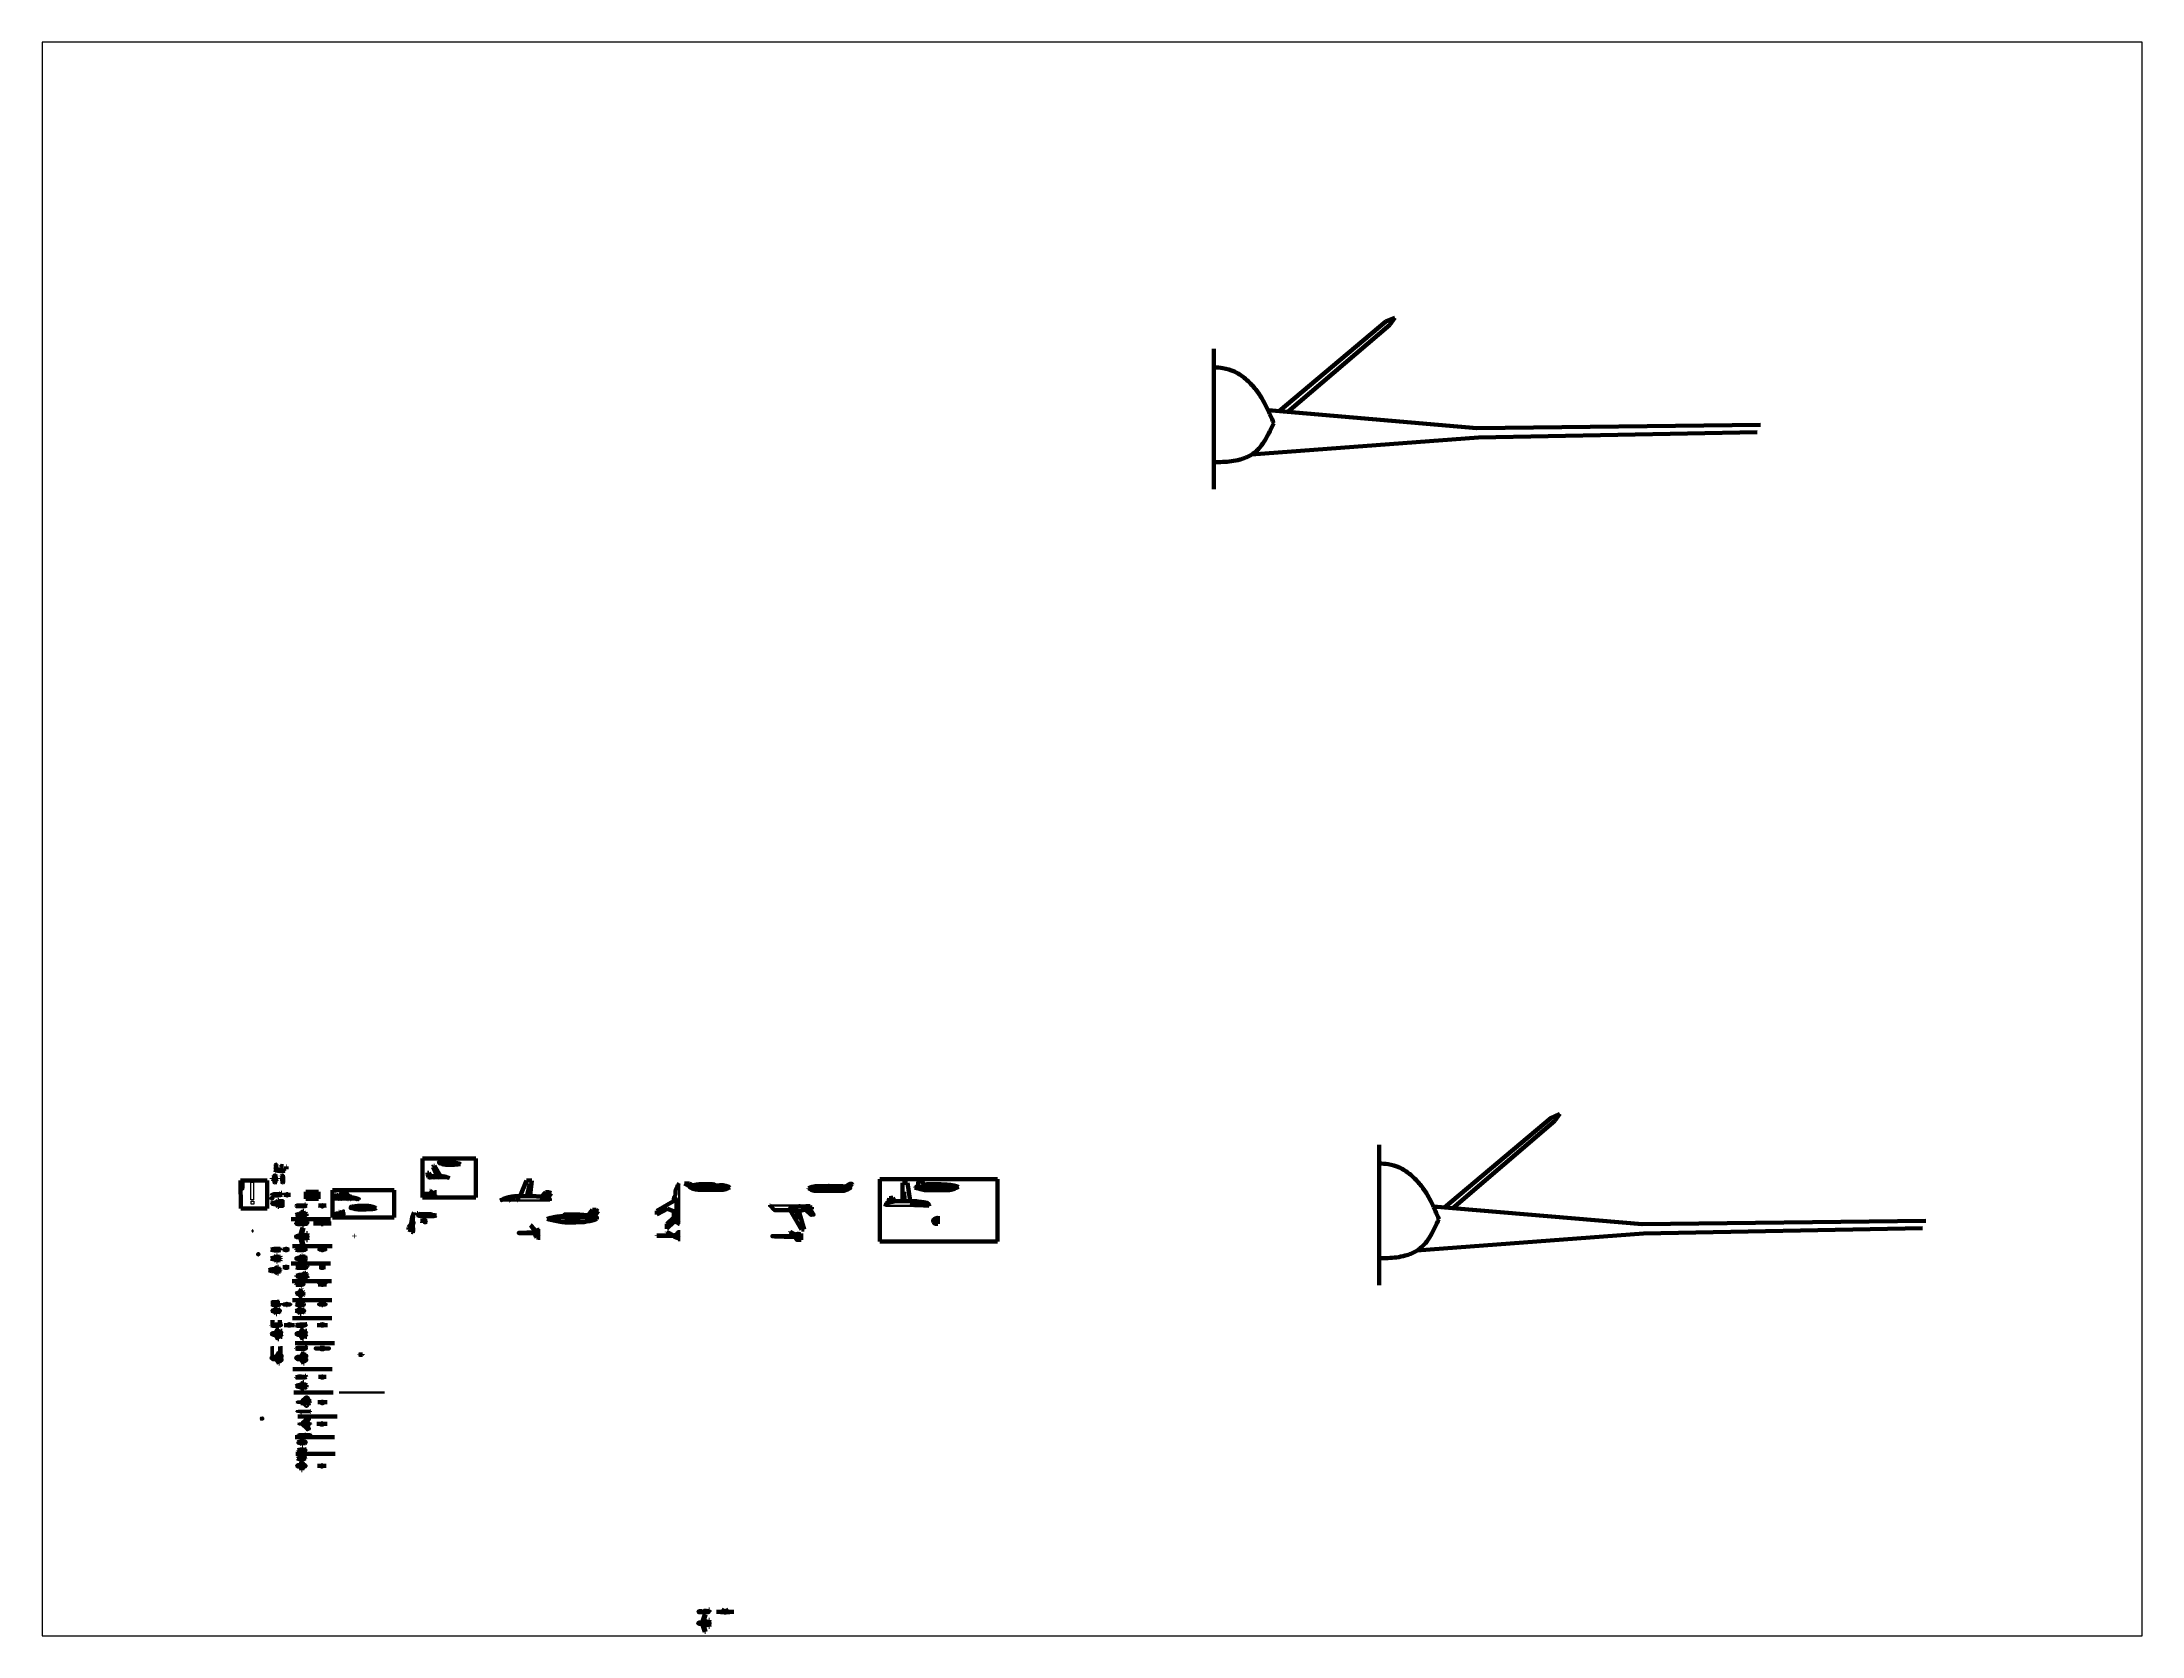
# Paper-space layout 'Layout2' of a CAD drawing. Header units: millimetres. Extents: x 26 to 231, y 20 to 176.
# The model-space entities are those that its viewports show. They can reach past a viewport. Long polylines and large blocks are cut down to what shows.
import ezdxf
from ezdxf.enums import TextEntityAlignment as Align

# ---------------------------------------------------------------- set-up
doc = ezdxf.new("R2010")
doc.units = ezdxf.units.MM
doc.linetypes.add('CENTER', pattern=[2, 1.25, -0.25, 0.25, -0.25])
doc.linetypes.add('DASHED', pattern=[0.75, 0.5, -0.25])
for name, color, linetype, lineweight in [('_axes (Оси)', 6, 'CENTER', 30), ('_basic (Основной)', 4, 'Continuous', 60), ('_contour (Тонкий)', 7, 'Continuous', 30), ('_invisible (Невидимый)', 1, 'DASHED', 30), ('_remote (Тонкий)', 9, 'Continuous', 30), ('_text (Надписи)', 2, 'Continuous', 30), ('_НЕВИДИМЫЙ', 1, 'DASHED', 20)]:
    doc.layers.add(name, color=color, linetype=linetype, lineweight=lineweight)
doc.styles.add('ESKD', font='eskd.shx', dxfattribs={"oblique": 15, "height": 5})
doc.styles.add('стиль рамки', font='romans.shx', dxfattribs={"width": 0.75, "oblique": 15, "height": 3.5})
doc.dimstyles.new('ESKD', dxfattribs={"dimtxt": 5, "dimasz": 5, "dimexe": 2, "dimexo": 0, "dimgap": 2, "dimtad": 1, "dimtoh": 1, "dimzin": 12, "dimdsep": 46, "dimtxsty": 'ESKD', "dimblk1": 'OPEN', "dimblk2": 'OPEN', "dimsah": 1, "dimcen": 5, "dimclrd": 256, "dimclre": 256, "dimclrt": 2, "dimadec": 0, "dimazin": 0, "dimtfac": 1, "dimtmove": 0, "dimatfit": 3, "dimldrblk": 'OPEN', "dimfxl": 1, "dimtolj": 1, "dimtzin": 12, "dimlwd": -1, "dimlwe": -1, "dimarcsym": 0})
picture_1 = doc.add_image_def('image1.jpg', size_in_pixel=(1024, 576))
picture_2 = doc.add_image_def('image2.jpg', size_in_pixel=(3000, 1320))
picture_3 = doc.add_image_def('image3.jpg', size_in_pixel=(2400, 1760))
picture_4 = doc.add_image_def('image4.jpg', size_in_pixel=(2400, 1275))

# ---------------------------------------------------------------- blocks, each defined once
blk = doc.blocks.new('_OPEN')
at = {"color": 0, "linetype": 'ByBlock'}
for p, q in [((-1, 0), (0, 0)), ((0, 0), (-1, 0)), ((0, 0), (-1, 0))]:
    blk.add_line(p, q, dxfattribs=at)
blk = doc.blocks.new('*D45')
at = {"layer": '_contour (Тонкий)', "transparency": 16777216}
for p, q in [((47947, 18395), (53319, 18395)), ((47947, 10722), (53319, 10722)), ((53317, 18390), (53317, 10727))]:
    blk.add_line(p, q, dxfattribs=at)
at = {"layer": 'Defpoints', "color": 0, "transparency": 16777216}
for p in [(47947, 18395), (47947, 10722), (53317, 10722)]:
    blk.add_point(p, dxfattribs=at)
at = {"layer": '_contour (Тонкий)', "transparency": 16777216, "xscale": 5, "yscale": 5, "zscale": 5}
for p, rotation in [((53317, 18395), 90), ((53317, 10722), 270)]:
    blk.add_blockref('_OPEN', p, dxfattribs=dict(at, rotation=rotation))
at = {"layer": '_contour (Тонкий)', "color": 2, "transparency": 16777216, "insert": (53313, 14559), "char_height": 5, "attachment_point": 5, "rotation": 90, "style": 'ESKD'}
blk.add_mtext('\\A1;7672.52', dxfattribs=at)
blk = doc.blocks.new('*D46')
at = {"layer": '_contour (Тонкий)', "transparency": 16777216}
for p, q in [((40559, 20471), (40559, 20434)), ((40704, 20436), (40564, 20436)), ((40709, 20471), (40709, 20434))]:
    blk.add_line(p, q, dxfattribs=at)
at = {"layer": 'Defpoints', "color": 0, "transparency": 16777216}
for p in [(40559, 20471), (40559, 20436), (40709, 20471)]:
    blk.add_point(p, dxfattribs=at)
at = {"layer": '_contour (Тонкий)', "transparency": 16777216, "xscale": 5, "yscale": 5, "zscale": 5, "rotation": 180}
blk.add_blockref('_OPEN', (40559, 20436), dxfattribs=at)
at = {"layer": '_contour (Тонкий)', "transparency": 16777216, "xscale": 5, "yscale": 5, "zscale": 5}
blk.add_blockref('_OPEN', (40709, 20436), dxfattribs=at)
at = {"layer": '_contour (Тонкий)', "color": 2, "transparency": 16777216, "insert": (40634, 20441), "char_height": 5, "attachment_point": 5, "style": 'ESKD'}
blk.add_mtext('\\A1;7670', dxfattribs=at)
blk = doc.blocks.new('*D47')
at = {"layer": '_contour (Тонкий)', "transparency": 16777216}
for p, q in [((51586, 16314), (52613, 16314)), ((51586, 12803), (52613, 12803)), ((52611, 16309), (52611, 12808))]:
    blk.add_line(p, q, dxfattribs=at)
at = {"layer": 'Defpoints', "color": 0, "transparency": 16777216}
for p in [(51586, 16314), (51586, 12803), (52611, 12803)]:
    blk.add_point(p, dxfattribs=at)
at = {"layer": '_contour (Тонкий)', "transparency": 16777216, "xscale": 5, "yscale": 5, "zscale": 5}
for p, rotation in [((52611, 16314), 90), ((52611, 12803), 270)]:
    blk.add_blockref('_OPEN', p, dxfattribs=dict(at, rotation=rotation))
at = {"layer": '_contour (Тонкий)', "color": 2, "transparency": 16777216, "insert": (52606, 14559), "char_height": 5, "attachment_point": 5, "rotation": 90, "style": 'ESKD'}
blk.add_mtext('\\A1;3510.81', dxfattribs=at)
blk = doc.blocks.new('*D48')
at = {"layer": '_contour (Тонкий)', "transparency": 16777216}
for p, q in [((40472, 20310), (40492, 20310)), ((40472, 20240), (40492, 20240)), ((40490, 20305), (40490, 20245))]:
    blk.add_line(p, q, dxfattribs=at)
at = {"layer": 'Defpoints', "color": 0, "transparency": 16777216}
for p in [(40472, 20310), (40472, 20240), (40490, 20240)]:
    blk.add_point(p, dxfattribs=at)
at = {"layer": '_contour (Тонкий)', "transparency": 16777216, "xscale": 5, "yscale": 5, "zscale": 5}
for p, rotation in [((40490, 20310), 90), ((40490, 20240), 270)]:
    blk.add_blockref('_OPEN', p, dxfattribs=dict(at, rotation=rotation))
at = {"layer": '_contour (Тонкий)', "color": 2, "transparency": 16777216, "insert": (40485, 20275), "char_height": 5, "attachment_point": 5, "rotation": 90, "style": 'ESKD'}
blk.add_mtext('\\A1;3510', dxfattribs=at)
blk = doc.blocks.new('*D49')
at = {"layer": '_contour (Тонкий)', "transparency": 16777216}
for p, q in [((40229, 20464), (40229, 20424)), ((40234, 20426), (40469, 20426)), ((40474, 20472), (40474, 20424))]:
    blk.add_line(p, q, dxfattribs=at)
at = {"layer": 'Defpoints', "color": 0, "transparency": 16777216}
for p in [(40229, 20464), (40474, 20472), (40474, 20426)]:
    blk.add_point(p, dxfattribs=at)
at = {"layer": '_contour (Тонкий)', "transparency": 16777216, "xscale": 5, "yscale": 5, "zscale": 5, "rotation": 180}
blk.add_blockref('_OPEN', (40229, 20426), dxfattribs=at)
at = {"layer": '_contour (Тонкий)', "transparency": 16777216, "xscale": 5, "yscale": 5, "zscale": 5}
blk.add_blockref('_OPEN', (40474, 20426), dxfattribs=at)
at = {"layer": '_contour (Тонкий)', "color": 2, "transparency": 16777216, "insert": (40351, 20431), "char_height": 5, "attachment_point": 5, "style": 'ESKD'}
blk.add_mtext('\\A1;12250', dxfattribs=at)
blk = doc.blocks.new('*D50')
at = {"layer": '_contour (Тонкий)', "transparency": 16777216}
blk.add_line((40428, 20517), (40428, 20524), dxfattribs=at)
blk.add_arc((40428, 20487), 35.4, 54.243706, 81.907302, dxfattribs=at)
at = {"layer": 'Defpoints', "color": 0, "transparency": 16777216}
for p in [(40428, 20517), (40428, 20487), (40430, 20489), (40446, 20518), (40457, 20516)]:
    blk.add_point(p, dxfattribs=at)
at = {"layer": '_contour (Тонкий)', "transparency": 16777216, "xscale": 5, "yscale": 5, "zscale": 5}
for p, rotation in [((40428, 20522), 175.9536508953191), ((40453, 20512), 320.1973565058998)]:
    blk.add_blockref('_OPEN', p, dxfattribs=dict(at, rotation=rotation))
at = {"layer": '_contour (Тонкий)', "color": 2, "transparency": 16777216, "insert": (40443, 20524), "char_height": 5, "attachment_point": 5, "rotation": 338.075504, "style": 'ESKD'}
blk.add_mtext('\\A1;44°', dxfattribs=at)
blk = doc.blocks.new('*D51')
at = {"layer": '_contour (Тонкий)', "transparency": 16777216}
for p, q in [((40428, 20487), (40428, 20446)), ((40433, 20448), (40455, 20448)), ((40460, 20483), (40460, 20446))]:
    blk.add_line(p, q, dxfattribs=at)
at = {"layer": 'Defpoints', "color": 0, "transparency": 16777216}
for p in [(40428, 20487), (40460, 20483), (40460, 20448)]:
    blk.add_point(p, dxfattribs=at)
at = {"layer": '_contour (Тонкий)', "transparency": 16777216, "xscale": 5, "yscale": 5, "zscale": 5, "rotation": 180}
blk.add_blockref('_OPEN', (40428, 20448), dxfattribs=at)
at = {"layer": '_contour (Тонкий)', "transparency": 16777216, "xscale": 5, "yscale": 5, "zscale": 5}
blk.add_blockref('_OPEN', (40460, 20448), dxfattribs=at)
at = {"layer": '_contour (Тонкий)', "color": 2, "transparency": 16777216, "insert": (40444, 20453), "char_height": 5, "attachment_point": 5, "style": 'ESKD'}
blk.add_mtext('\\A1;1576', dxfattribs=at)
blk = doc.blocks.new('*D52')
at = {"layer": '_contour (Тонкий)', "transparency": 16777216}
blk.add_arc((40350, 20292), 60.9, 68.521236, 85.294192, dxfattribs=at)
at = {"layer": 'Defpoints', "color": 0, "transparency": 16777216}
for p in [(40350, 20355), (40350, 20292), (40350, 20292), (40368, 20350), (40379, 20352)]:
    blk.add_point(p, dxfattribs=at)
at = {"layer": '_contour (Тонкий)', "transparency": 16777216, "xscale": 5, "yscale": 5, "zscale": 5}
for p, rotation in [((40350, 20353), 177.6470962214442), ((40377, 20347), 336.1683317879716)]:
    blk.add_blockref('_OPEN', p, dxfattribs=dict(at, rotation=rotation))
at = {"layer": '_contour (Тонкий)', "color": 2, "transparency": 16777216, "insert": (40365, 20356), "char_height": 5, "attachment_point": 5, "rotation": 347.028845, "style": 'ESKD'}
blk.add_mtext('\\A1;26°', dxfattribs=at)
blk = doc.blocks.new('*D53')
at = {"layer": '_contour (Тонкий)', "transparency": 16777216}
for p, q in [((49390, 25158), (49390, 24734)), ((49395, 24736), (50962, 24736)), ((50967, 24986), (50967, 24734))]:
    blk.add_line(p, q, dxfattribs=at)
at = {"layer": 'Defpoints', "color": 0, "transparency": 16777216}
for p in [(49390, 25158), (50967, 24986), (50967, 24736)]:
    blk.add_point(p, dxfattribs=at)
at = {"layer": '_contour (Тонкий)', "transparency": 16777216, "xscale": 5, "yscale": 5, "zscale": 5, "rotation": 180}
blk.add_blockref('_OPEN', (49390, 24736), dxfattribs=at)
at = {"layer": '_contour (Тонкий)', "transparency": 16777216, "xscale": 5, "yscale": 5, "zscale": 5}
blk.add_blockref('_OPEN', (50967, 24736), dxfattribs=at)
at = {"layer": '_contour (Тонкий)', "color": 2, "transparency": 16777216, "insert": (50178, 24740), "char_height": 5, "attachment_point": 5, "style": 'ESKD'}
blk.add_mtext('\\A1;1576.85', dxfattribs=at)
blk = doc.blocks.new('*D54')
at = {"layer": '_contour (Тонкий)', "transparency": 16777216}
for p, q in [((40444, 20307), (40444, 20348)), ((40453, 20310), (40467, 20344))]:
    blk.add_line(p, q, dxfattribs=at)
for start, end in [(94.882195, 99.76439), (66.810503, 90), (57.046113, 61.928308)]:
    blk.add_arc((40444, 20288), 58.7, start, end, dxfattribs=at)
at = {"layer": 'Defpoints', "color": 0, "transparency": 16777216}
for p in [(40444, 20307), (40444, 20288), (40444, 20288), (40453, 20310), (40459, 20344)]:
    blk.add_point(p, dxfattribs=at)
at = {"layer": '_contour (Тонкий)', "transparency": 16777216, "xscale": 5, "yscale": 5, "zscale": 5}
for p, rotation in [((40444, 20346), 2.441097572996773), ((40467, 20342), 154.3694053383898)]:
    blk.add_blockref('_OPEN', p, dxfattribs=dict(at, rotation=rotation))
at = {"layer": '_contour (Тонкий)', "color": 2, "transparency": 16777216, "insert": (40456, 20350), "char_height": 5, "attachment_point": 5, "rotation": 348.405251, "style": 'ESKD'}
blk.add_mtext('\\A1;23°', dxfattribs=at)
blk = doc.blocks.new('*D55')
at = {"layer": '_contour (Тонкий)', "transparency": 16777216}
for p, q in [((40468, 20306), (40468, 20331)), ((40472, 20310), (40475, 20330))]:
    blk.add_line(p, q, dxfattribs=at)
for start, end in [(96.05013, 102.10026), (81.288976, 90), (69.188716, 75.238846)]:
    blk.add_arc((40468, 20281), 47.4, start, end, dxfattribs=at)
at = {"layer": 'Defpoints', "color": 0, "transparency": 16777216}
for p in [(40468, 20306), (40468, 20281), (40468, 20281), (40470, 20329), (40472, 20310)]:
    blk.add_point(p, dxfattribs=at)
at = {"layer": '_contour (Тонкий)', "transparency": 16777216, "xscale": 5, "yscale": 5, "zscale": 5}
for p, rotation in [((40468, 20329), 3.02506498882603), ((40475, 20328), 168.2639109094766)]:
    blk.add_blockref('_OPEN', p, dxfattribs=dict(at, rotation=rotation))
at = {"layer": '_contour (Тонкий)', "color": 2, "transparency": 16777216, "insert": (40473, 20333), "char_height": 5, "attachment_point": 5, "style": 'ESKD'}
blk.add_mtext('\\A1;9°', dxfattribs=at)
blk = doc.blocks.new('*D56')
at = {"layer": '_contour (Тонкий)', "transparency": 16777216}
for p, q in [((40342, 20275), (40342, 20214)), ((40347, 20216), (40407, 20216)), ((40412, 20275), (40412, 20214)), ((40412, 20216), (40440, 20216))]:
    blk.add_line(p, q, dxfattribs=at)
at = {"layer": 'Defpoints', "color": 0, "transparency": 16777216}
for p in [(40342, 20275), (40412, 20275), (40412, 20216)]:
    blk.add_point(p, dxfattribs=at)
at = {"layer": '_contour (Тонкий)', "transparency": 16777216, "xscale": 5, "yscale": 5, "zscale": 5, "rotation": 180}
blk.add_blockref('_OPEN', (40342, 20216), dxfattribs=at)
at = {"layer": '_contour (Тонкий)', "transparency": 16777216, "xscale": 5, "yscale": 5, "zscale": 5}
blk.add_blockref('_OPEN', (40412, 20216), dxfattribs=at)
at = {"layer": '_contour (Тонкий)', "color": 2, "transparency": 16777216, "insert": (40428, 20221), "char_height": 5, "attachment_point": 5, "style": 'ESKD'}
blk.add_mtext('\\A1;3535', dxfattribs=at)
blk = doc.blocks.new('*D57')
at = {"layer": '_contour (Тонкий)', "transparency": 16777216}
for p, q in [((45056, 14559), (45056, 12871)), ((45061, 12873), (48586, 12873)), ((48591, 14559), (48591, 12871))]:
    blk.add_line(p, q, dxfattribs=at)
at = {"layer": 'Defpoints', "color": 0, "transparency": 16777216}
for p in [(45056, 14559), (48591, 14559), (48591, 12873)]:
    blk.add_point(p, dxfattribs=at)
at = {"layer": '_contour (Тонкий)', "transparency": 16777216, "xscale": 5, "yscale": 5, "zscale": 5, "rotation": 180}
blk.add_blockref('_OPEN', (45056, 12873), dxfattribs=at)
at = {"layer": '_contour (Тонкий)', "transparency": 16777216, "xscale": 5, "yscale": 5, "zscale": 5}
blk.add_blockref('_OPEN', (48591, 12873), dxfattribs=at)
at = {"layer": '_contour (Тонкий)', "color": 2, "transparency": 16777216, "insert": (46823, 12877), "char_height": 5, "attachment_point": 5, "style": 'ESKD'}
blk.add_mtext('\\A1;3535.42', dxfattribs=at)
blk = doc.blocks.new('*D58')
at = {"layer": '_contour (Тонкий)', "transparency": 16777216}
for p, q in [((40444, 20262), (40444, 20227)), ((40449, 20229), (40463, 20229)), ((40468, 20268), (40468, 20227))]:
    blk.add_line(p, q, dxfattribs=at)
at = {"layer": 'Defpoints', "color": 0, "transparency": 16777216}
for p in [(40444, 20262), (40468, 20268), (40468, 20229)]:
    blk.add_point(p, dxfattribs=at)
at = {"layer": '_contour (Тонкий)', "transparency": 16777216, "xscale": 5, "yscale": 5, "zscale": 5, "rotation": 180}
blk.add_blockref('_OPEN', (40444, 20229), dxfattribs=at)
at = {"layer": '_contour (Тонкий)', "transparency": 16777216, "xscale": 5, "yscale": 5, "zscale": 5}
blk.add_blockref('_OPEN', (40468, 20229), dxfattribs=at)
at = {"layer": '_contour (Тонкий)', "color": 2, "transparency": 16777216, "insert": (40456, 20233), "char_height": 5, "attachment_point": 5, "style": 'ESKD'}
blk.add_mtext('\\A1;1214', dxfattribs=at)
blk = doc.blocks.new('*D59')
at = {"layer": '_contour (Тонкий)', "transparency": 16777216}
for p, q in [((50152, 13920), (50152, 13501)), ((50157, 13503), (51361, 13503)), ((51366, 14236), (51366, 13501))]:
    blk.add_line(p, q, dxfattribs=at)
at = {"layer": 'Defpoints', "color": 0, "transparency": 16777216}
for p in [(50152, 13920), (51366, 14236), (51366, 13503)]:
    blk.add_point(p, dxfattribs=at)
at = {"layer": '_contour (Тонкий)', "transparency": 16777216, "xscale": 5, "yscale": 5, "zscale": 5, "rotation": 180}
blk.add_blockref('_OPEN', (50152, 13503), dxfattribs=at)
at = {"layer": '_contour (Тонкий)', "transparency": 16777216, "xscale": 5, "yscale": 5, "zscale": 5}
blk.add_blockref('_OPEN', (51366, 13503), dxfattribs=at)
at = {"layer": '_contour (Тонкий)', "color": 2, "transparency": 16777216, "insert": (50759, 13508), "char_height": 5, "attachment_point": 5, "style": 'ESKD'}
blk.add_mtext('\\A1;1214.17', dxfattribs=at)
blk = doc.blocks.new('*D73')
at = {"layer": '_contour (Тонкий)', "transparency": 16777216}
for p, q in [((39796, 20518), (39796, 20516)), ((39801, 20518), (39870, 20518)), ((39875, 20518), (39875, 20516))]:
    blk.add_line(p, q, dxfattribs=at)
at = {"layer": 'Defpoints', "color": 0, "transparency": 16777216}
for p in [(39796, 20518), (39875, 20518), (39875, 20518)]:
    blk.add_point(p, dxfattribs=at)
at = {"layer": '_contour (Тонкий)', "transparency": 16777216, "xscale": 5, "yscale": 5, "zscale": 5, "rotation": 180}
blk.add_blockref('_OPEN', (39796, 20518), dxfattribs=at)
at = {"layer": '_contour (Тонкий)', "transparency": 16777216, "xscale": 5, "yscale": 5, "zscale": 5}
blk.add_blockref('_OPEN', (39875, 20518), dxfattribs=at)
at = {"layer": '_contour (Тонкий)', "color": 2, "transparency": 16777216, "insert": (39835, 20523), "char_height": 5, "attachment_point": 5, "style": 'ESKD'}
blk.add_mtext('\\A1;3956', dxfattribs=at)
blk = doc.blocks.new('*D74')
at = {"layer": '_contour (Тонкий)', "transparency": 16777216}
for p, q in [((39752, 20492), (39752, 20446)), ((39757, 20448), (39913, 20448)), ((39918, 20492), (39918, 20446))]:
    blk.add_line(p, q, dxfattribs=at)
at = {"layer": 'Defpoints', "color": 0, "transparency": 16777216}
for p in [(39752, 20492), (39918, 20492), (39918, 20448)]:
    blk.add_point(p, dxfattribs=at)
at = {"layer": '_contour (Тонкий)', "transparency": 16777216, "xscale": 5, "yscale": 5, "zscale": 5, "rotation": 180}
blk.add_blockref('_OPEN', (39752, 20448), dxfattribs=at)
at = {"layer": '_contour (Тонкий)', "transparency": 16777216, "xscale": 5, "yscale": 5, "zscale": 5}
blk.add_blockref('_OPEN', (39918, 20448), dxfattribs=at)
at = {"layer": '_contour (Тонкий)', "color": 2, "transparency": 16777216, "insert": (39835, 20452), "char_height": 5, "attachment_point": 5, "style": 'ESKD'}
blk.add_mtext('\\A1;8308', dxfattribs=at)
blk = doc.blocks.new('*D75')
at = {"layer": '_contour (Тонкий)', "transparency": 16777216}
for p, q in [((39526, 20485), (39526, 20439)), ((39531, 20441), (39703, 20441)), ((39708, 20486), (39708, 20439))]:
    blk.add_line(p, q, dxfattribs=at)
at = {"layer": 'Defpoints', "color": 0, "transparency": 16777216}
for p in [(39526, 20485), (39708, 20486), (39708, 20441)]:
    blk.add_point(p, dxfattribs=at)
at = {"layer": '_contour (Тонкий)', "transparency": 16777216, "xscale": 5, "yscale": 5, "zscale": 5, "rotation": 180}
blk.add_blockref('_OPEN', (39526, 20441), dxfattribs=at)
at = {"layer": '_contour (Тонкий)', "transparency": 16777216, "xscale": 5, "yscale": 5, "zscale": 5}
blk.add_blockref('_OPEN', (39708, 20441), dxfattribs=at)
at = {"layer": '_contour (Тонкий)', "color": 2, "transparency": 16777216, "insert": (39617, 20445), "char_height": 5, "attachment_point": 5, "style": 'ESKD'}
blk.add_mtext('\\A1;9100', dxfattribs=at)
blk = doc.blocks.new('*D76')
at = {"layer": '_contour (Тонкий)', "transparency": 16777216}
for p, q in [((39875, 20518), (39881, 20526)), ((39883, 20494), (39897, 20494))]:
    blk.add_line(p, q, dxfattribs=at)
blk.add_arc((39857, 20494), 37.7, 7.60247, 46.158474, dxfattribs=at)
at = {"layer": 'Defpoints', "color": 0, "transparency": 16777216}
for p in [(39857, 20494), (39857, 20494), (39875, 20518), (39883, 20494), (39893, 20506)]:
    blk.add_point(p, dxfattribs=at)
at = {"layer": '_contour (Тонкий)', "transparency": 16777216, "xscale": 5, "yscale": 5, "zscale": 5}
for p, rotation in [((39880, 20525), 139.9597086610692), ((39895, 20494), 273.8012348580489)]:
    blk.add_blockref('_OPEN', p, dxfattribs=dict(at, rotation=rotation))
at = {"layer": '_contour (Тонкий)', "color": 2, "transparency": 16777216, "insert": (39895, 20513), "char_height": 5, "attachment_point": 5, "rotation": 296.880472, "style": 'ESKD'}
blk.add_mtext('\\A1;54°', dxfattribs=at)
blk = doc.blocks.new('*D77')
at = {"layer": '_contour (Тонкий)', "transparency": 16777216}
blk.add_arc((39603, 20317), 60.9, 64.732363, 85.291695, dxfattribs=at)
at = {"layer": 'Defpoints', "color": 0, "transparency": 16777216}
for p in [(39603, 20385), (39603, 20317), (39603, 20317), (39624, 20374), (39640, 20381)]:
    blk.add_point(p, dxfattribs=at)
at = {"layer": '_contour (Тонкий)', "transparency": 16777216, "xscale": 5, "yscale": 5, "zscale": 5}
for p, rotation in [((39603, 20378), 177.6458473292894), ((39633, 20370), 332.3782101483054)]:
    blk.add_blockref('_OPEN', p, dxfattribs=dict(at, rotation=rotation))
at = {"layer": '_contour (Тонкий)', "color": 2, "transparency": 16777216, "insert": (39620, 20380), "char_height": 5, "attachment_point": 5, "rotation": 345.012029, "style": 'ESKD'}
blk.add_mtext('\\A1;30°', dxfattribs=at)
blk = doc.blocks.new('*D78')
at = {"layer": '_contour (Тонкий)', "transparency": 16777216}
for start, end in [(100.329291, 110.658583), (51.438791, 90), (30.780208, 41.1095)]:
    blk.add_arc((39672, 20312), 27.8, start, end, dxfattribs=at)
at = {"layer": 'Defpoints', "color": 0, "transparency": 16777216}
for p in [(39672, 20342), (39672, 20312), (39672, 20312), (39684, 20337), (39692, 20338)]:
    blk.add_point(p, dxfattribs=at)
at = {"layer": '_contour (Тонкий)', "transparency": 16777216, "xscale": 5, "yscale": 5, "zscale": 5}
for p, rotation in [((39672, 20340), 5.164645650248635), ((39689, 20334), 136.2741453164259)]:
    blk.add_blockref('_OPEN', p, dxfattribs=dict(at, rotation=rotation))
at = {"layer": '_contour (Тонкий)', "color": 2, "transparency": 16777216, "insert": (39682, 20343), "char_height": 5, "attachment_point": 5, "rotation": 340.719395, "style": 'ESKD'}
blk.add_mtext('\\A1;39°', dxfattribs=at)
blk = doc.blocks.new('*D79')
at = {"layer": '_contour (Тонкий)', "transparency": 16777216}
for p, q in [((39634, 20360), (39634, 20366)), ((39651, 20360), (39670, 20360))]:
    blk.add_line(p, q, dxfattribs=at)
for start, end in [(79.2802, 83.204172), (65.688544, 72.484372)]:
    blk.add_arc((39634, 20322), 42.2, start, end, dxfattribs=at)
at = {"layer": 'Defpoints', "color": 0, "transparency": 16777216}
for p in [(39634, 20360), (39634, 20322), (39634, 20322), (39638, 20364), (39652, 20381)]:
    blk.add_point(p, dxfattribs=at)
at = {"layer": '_contour (Тонкий)', "transparency": 16777216, "xscale": 5, "yscale": 5, "zscale": 5}
for p, rotation in [((39634, 20364), 176.6020859705108), ((39646, 20362), 345.8822859097772)]:
    blk.add_blockref('_OPEN', p, dxfattribs=dict(at, rotation=rotation))
at = {"layer": '_contour (Тонкий)', "color": 2, "transparency": 16777216, "insert": (39663, 20365), "char_height": 5, "attachment_point": 5, "style": 'ESKD'}
blk.add_mtext('\\A1;18°', dxfattribs=at)
blk = doc.blocks.new('*D80')
at = {"layer": '_contour (Тонкий)', "transparency": 16777216}
for p, q in [((39690, 20324), (39690, 20326)), ((39705, 20313), (39725, 20313))]:
    blk.add_line(p, q, dxfattribs=at)
for start, end in [(108.86214, 127.724279), (56.41107, 90), (18.149951, 56.41107), (18.686791, 37.54893)]:
    blk.add_arc((39690, 20309), 15.3, start, end, dxfattribs=at)
at = {"layer": 'Defpoints', "color": 0, "transparency": 16777216}
for p in [(39690, 20324), (39690, 20309), (39690, 20309), (39693, 20324), (39704, 20330)]:
    blk.add_point(p, dxfattribs=at)
at = {"layer": '_contour (Тонкий)', "transparency": 16777216, "xscale": 5, "yscale": 5, "zscale": 5}
for p, rotation in [((39690, 20324), 9.431069870131), ((39699, 20321), 136.9800003126803)]:
    blk.add_blockref('_OPEN', p, dxfattribs=dict(at, rotation=rotation))
at = {"layer": '_contour (Тонкий)', "color": 2, "transparency": 16777216, "insert": (39717, 20318), "char_height": 5, "attachment_point": 5, "style": 'ESKD'}
blk.add_mtext('\\A1;34°', dxfattribs=at)
blk = doc.blocks.new('*D81')
at = {"layer": '_contour (Тонкий)', "transparency": 16777216}
for p, q in [((39674, 20489), (39675, 20467)), ((39680, 20469), (39686, 20469)), ((39690, 20489), (39691, 20467))]:
    blk.add_line(p, q, dxfattribs=at)
at = {"layer": 'Defpoints', "color": 0, "transparency": 16777216}
for p in [(39674, 20489), (39690, 20489), (39691, 20469)]:
    blk.add_point(p, dxfattribs=at)
at = {"layer": '_contour (Тонкий)', "transparency": 16777216, "xscale": 5, "yscale": 5, "zscale": 5}
for p, rotation in [((39675, 20469), 182.7405263335839), ((39691, 20469), 2.740526333583879)]:
    blk.add_blockref('_OPEN', p, dxfattribs=dict(at, rotation=rotation))
at = {"layer": '_contour (Тонкий)', "color": 2, "transparency": 16777216, "insert": (39683, 20474), "char_height": 5, "attachment_point": 5, "rotation": 2.740526, "style": 'ESKD'}
blk.add_mtext('\\A1;824', dxfattribs=at)
blk = doc.blocks.new('*D82')
at = {"layer": '_contour (Тонкий)', "transparency": 16777216}
for p, q in [((39635, 20385), (39630, 20385)), ((39640, 20381), (39640, 20387)), ((39640, 20385), (39652, 20385)), ((39652, 20381), (39652, 20387)), ((39657, 20385), (39680, 20385))]:
    blk.add_line(p, q, dxfattribs=at)
at = {"layer": 'Defpoints', "color": 0, "transparency": 16777216}
for p in [(39640, 20381), (39652, 20385), (39652, 20381)]:
    blk.add_point(p, dxfattribs=at)
at = {"layer": '_contour (Тонкий)', "transparency": 16777216, "xscale": 5, "yscale": 5, "zscale": 5}
blk.add_blockref('_OPEN', (39640, 20385), dxfattribs=at)
at = {"layer": '_contour (Тонкий)', "transparency": 16777216, "xscale": 5, "yscale": 5, "zscale": 5, "rotation": 180}
blk.add_blockref('_OPEN', (39652, 20385), dxfattribs=at)
at = {"layer": '_contour (Тонкий)', "color": 2, "transparency": 16777216, "insert": (39671, 20389), "char_height": 5, "attachment_point": 5, "style": 'ESKD'}
blk.add_mtext('\\A1;626', dxfattribs=at)
blk = doc.blocks.new('*D83')
at = {"layer": '_contour (Тонкий)', "transparency": 16777216}
blk.add_line((39670, 20525), (39670, 20527), dxfattribs=at)
for start, end in [(98.025633, 106.051266), (54.901176, 90), (38.849909, 46.875543)]:
    blk.add_arc((39670, 20490), 35.7, start, end, dxfattribs=at)
at = {"layer": 'Defpoints', "color": 0, "transparency": 16777216}
for p in [(39670, 20525), (39670, 20490), (39670, 20490), (39684, 20522), (39691, 20519)]:
    blk.add_point(p, dxfattribs=at)
at = {"layer": '_contour (Тонкий)', "transparency": 16777216, "xscale": 5, "yscale": 5, "zscale": 5}
for p, rotation in [((39670, 20525), 4.012816530204834), ((39690, 20519), 140.8883590433328)]:
    blk.add_blockref('_OPEN', p, dxfattribs=dict(at, rotation=rotation))
at = {"layer": '_contour (Тонкий)', "color": 2, "transparency": 16777216, "insert": (39682, 20528), "char_height": 5, "attachment_point": 5, "rotation": 342.450588, "style": 'ESKD'}
blk.add_mtext('\\A1;35°', dxfattribs=at)
blk = doc.blocks.new('*D84')
at = {"layer": '_contour (Тонкий)', "transparency": 16777216}
for p, q in [((39592, 20267), (39566, 20267)), ((39592, 20298), (39592, 20265)), ((39621, 20267), (39597, 20267)), ((39626, 20298), (39626, 20265))]:
    blk.add_line(p, q, dxfattribs=at)
at = {"layer": 'Defpoints', "color": 0, "transparency": 16777216}
for p in [(39592, 20298), (39626, 20298), (39626, 20267)]:
    blk.add_point(p, dxfattribs=at)
at = {"layer": '_contour (Тонкий)', "transparency": 16777216, "xscale": 5, "yscale": 5, "zscale": 5, "rotation": 180}
blk.add_blockref('_OPEN', (39592, 20267), dxfattribs=at)
at = {"layer": '_contour (Тонкий)', "transparency": 16777216, "xscale": 5, "yscale": 5, "zscale": 5}
blk.add_blockref('_OPEN', (39626, 20267), dxfattribs=at)
at = {"layer": '_contour (Тонкий)', "color": 2, "transparency": 16777216, "insert": (39575, 20272), "char_height": 5, "attachment_point": 5, "style": 'ESKD'}
blk.add_mtext('\\A1;1711', dxfattribs=at)
blk = doc.blocks.new('*D85')
at = {"layer": '_contour (Тонкий)', "transparency": 16777216}
for p, q in [((40379, 20352), (40379, 20363)), ((40384, 20361), (40394, 20361)), ((40399, 20352), (40399, 20363)), ((40399, 20361), (40427, 20361))]:
    blk.add_line(p, q, dxfattribs=at)
at = {"layer": 'Defpoints', "color": 0, "transparency": 16777216}
for p in [(40379, 20352), (40399, 20361), (40399, 20352)]:
    blk.add_point(p, dxfattribs=at)
at = {"layer": '_contour (Тонкий)', "transparency": 16777216, "xscale": 5, "yscale": 5, "zscale": 5, "rotation": 180}
blk.add_blockref('_OPEN', (40379, 20361), dxfattribs=at)
at = {"layer": '_contour (Тонкий)', "transparency": 16777216, "xscale": 5, "yscale": 5, "zscale": 5}
blk.add_blockref('_OPEN', (40399, 20361), dxfattribs=at)
at = {"layer": '_contour (Тонкий)', "color": 2, "transparency": 16777216, "insert": (40416, 20365), "char_height": 5, "attachment_point": 5, "style": 'ESKD'}
blk.add_mtext('\\A1;100.5', dxfattribs=at)
blk = doc.blocks.new('*D89')
at = {"layer": '_contour (Тонкий)', "transparency": 16777216}
for p, q in [((27648, -231519), (27648, -231586)), ((27653, -231584), (27810, -231584)), ((27815, -231519), (27815, -231586))]:
    blk.add_line(p, q, dxfattribs=at)
at = {"layer": 'Defpoints', "color": 0, "transparency": 16777216}
for p in [(27648, -231519), (27815, -231519), (27815, -231584)]:
    blk.add_point(p, dxfattribs=at)
at = {"layer": '_contour (Тонкий)', "transparency": 16777216, "xscale": 5, "yscale": 5, "zscale": 5, "rotation": 180}
blk.add_blockref('_OPEN', (27648, -231584), dxfattribs=at)
at = {"layer": '_contour (Тонкий)', "transparency": 16777216, "xscale": 5, "yscale": 5, "zscale": 5}
blk.add_blockref('_OPEN', (27815, -231584), dxfattribs=at)
at = {"layer": '_contour (Тонкий)', "color": 2, "transparency": 16777216, "insert": (27731, -231580), "char_height": 5, "attachment_point": 5, "style": 'ESKD'}
blk.add_mtext('\\A1;16670', dxfattribs=at)
blk = doc.blocks.new('*D90')
at = {"layer": '_contour (Тонкий)', "transparency": 16777216}
for p, q in [((28078, -231513), (28078, -231583)), ((28083, -231581), (28219, -231581)), ((28224, -231513), (28224, -231583))]:
    blk.add_line(p, q, dxfattribs=at)
at = {"layer": 'Defpoints', "color": 0, "transparency": 16777216}
for p in [(28078, -231513), (28224, -231513), (28224, -231581)]:
    blk.add_point(p, dxfattribs=at)
at = {"layer": '_contour (Тонкий)', "transparency": 16777216, "xscale": 5, "yscale": 5, "zscale": 5, "rotation": 180}
blk.add_blockref('_OPEN', (28078, -231581), dxfattribs=at)
at = {"layer": '_contour (Тонкий)', "transparency": 16777216, "xscale": 5, "yscale": 5, "zscale": 5}
blk.add_blockref('_OPEN', (28224, -231581), dxfattribs=at)
at = {"layer": '_contour (Тонкий)', "color": 2, "transparency": 16777216, "insert": (28151, -231577), "char_height": 5, "attachment_point": 5, "style": 'ESKD'}
blk.add_mtext('\\A1;14637', dxfattribs=at)
blk = doc.blocks.new('*D91')
at = {"layer": '_contour (Тонкий)', "transparency": 16777216}
for p, q in [((28529, -231514), (28529, -231565)), ((28534, -231563), (28615, -231563)), ((28620, -231514), (28620, -231565))]:
    blk.add_line(p, q, dxfattribs=at)
at = {"layer": 'Defpoints', "color": 0, "transparency": 16777216}
for p in [(28529, -231514), (28620, -231514), (28620, -231563)]:
    blk.add_point(p, dxfattribs=at)
at = {"layer": '_contour (Тонкий)', "transparency": 16777216, "xscale": 5, "yscale": 5, "zscale": 5, "rotation": 180}
blk.add_blockref('_OPEN', (28529, -231563), dxfattribs=at)
at = {"layer": '_contour (Тонкий)', "transparency": 16777216, "xscale": 5, "yscale": 5, "zscale": 5}
blk.add_blockref('_OPEN', (28620, -231563), dxfattribs=at)
at = {"layer": '_contour (Тонкий)', "color": 2, "transparency": 16777216, "insert": (28575, -231558), "char_height": 5, "attachment_point": 5, "style": 'ESKD'}
blk.add_mtext('\\A1;9127', dxfattribs=at)
blk = doc.blocks.new('*D92')
at = {"layer": '_contour (Тонкий)', "transparency": 16777216}
for p, q in [((29034, -231568), (29034, -231637)), ((29039, -231635), (29124, -231635)), ((29129, -231568), (29129, -231637))]:
    blk.add_line(p, q, dxfattribs=at)
at = {"layer": 'Defpoints', "color": 0, "transparency": 16777216}
for p in [(29034, -231568), (29129, -231568), (29129, -231635)]:
    blk.add_point(p, dxfattribs=at)
at = {"layer": '_contour (Тонкий)', "transparency": 16777216, "xscale": 5, "yscale": 5, "zscale": 5, "rotation": 180}
blk.add_blockref('_OPEN', (29034, -231635), dxfattribs=at)
at = {"layer": '_contour (Тонкий)', "transparency": 16777216, "xscale": 5, "yscale": 5, "zscale": 5}
blk.add_blockref('_OPEN', (29129, -231635), dxfattribs=at)
at = {"layer": '_contour (Тонкий)', "color": 2, "transparency": 16777216, "insert": (29081, -231630), "char_height": 5, "attachment_point": 5, "style": 'ESKD'}
blk.add_mtext('\\A1;9437', dxfattribs=at)
blk = doc.blocks.new('*D99')
at = {"layer": '_contour (Тонкий)', "transparency": 33554687}
for p, q in [((6068, 38215), (6068, 38163)), ((6073, 38165), (6219, 38165)), ((6224, 38219), (6224, 38163))]:
    blk.add_line(p, q, dxfattribs=at)
at = {"layer": 'Defpoints', "color": 0, "transparency": 33554687}
for p in [(6068, 38215), (6224, 38219), (6224, 38165)]:
    blk.add_point(p, dxfattribs=at)
at = {"layer": '_contour (Тонкий)', "transparency": 33554687, "xscale": 5, "yscale": 5, "zscale": 5, "rotation": 180}
blk.add_blockref('_OPEN', (6068, 38165), dxfattribs=at)
at = {"layer": '_contour (Тонкий)', "transparency": 33554687, "xscale": 5, "yscale": 5, "zscale": 5}
blk.add_blockref('_OPEN', (6224, 38165), dxfattribs=at)
at = {"layer": '_contour (Тонкий)', "color": 2, "transparency": 33554687, "insert": (6146, 38169), "char_height": 5, "attachment_point": 5, "style": 'ESKD'}
blk.add_mtext('\\A1;15615', dxfattribs=at)
blk = doc.blocks.new('*D100')
at = {"layer": '_contour (Тонкий)', "transparency": 33554687}
for p, q in [((6144, 38120), (6144, 38138)), ((6157, 38120), (6165, 38131))]:
    blk.add_line(p, q, dxfattribs=at)
for start, end in [(97.827293, 105.654586), (56.438682, 90), (40.784096, 48.611389)]:
    blk.add_arc((6144, 38099), 36.6, start, end, dxfattribs=at)
at = {"layer": '_contour (Тонкий)', "transparency": 33554687, "xscale": 5, "yscale": 5, "zscale": 5}
for p, rotation in [((6144, 38136), 3.913646386145645), ((6164, 38130), 142.525035438197)]:
    blk.add_blockref('_OPEN', p, dxfattribs=dict(at, rotation=rotation))
at = {"layer": '_contour (Тонкий)', "color": 2, "transparency": 33554687, "insert": (6156, 38139), "char_height": 5, "attachment_point": 5, "rotation": 343.219341, "style": 'ESKD'}
blk.add_mtext('\\A1;34%%d', dxfattribs=at)
blk = doc.blocks.new('*D104')
at = {"layer": '_basic (Основной)', "transparency": 33554687}
for p, q in [((6029, 37667), (6029, 37642)), ((6034, 37644), (6139, 37644)), ((6144, 37667), (6144, 37642))]:
    blk.add_line(p, q, dxfattribs=at)
at = {"layer": 'Defpoints', "color": 0, "transparency": 33554687}
for p in [(6029, 37667), (6144, 37667), (6144, 37644)]:
    blk.add_point(p, dxfattribs=at)
at = {"layer": '_basic (Основной)', "transparency": 33554687, "xscale": 5, "yscale": 5, "zscale": 5, "rotation": 180}
blk.add_blockref('_OPEN', (6029, 37644), dxfattribs=at)
at = {"layer": '_basic (Основной)', "transparency": 33554687, "xscale": 5, "yscale": 5, "zscale": 5}
blk.add_blockref('_OPEN', (6144, 37644), dxfattribs=at)
at = {"layer": '_basic (Основной)', "color": 2, "transparency": 33554687, "insert": (6086, 37649), "char_height": 5, "attachment_point": 5, "style": 'ESKD'}
blk.add_mtext('\\A1;11556', dxfattribs=at)
blk = doc.blocks.new('*D107')
at = {"layer": '_basic (Основной)', "transparency": 33554687}
for p, q in [((6144, 37569), (6165, 37569)), ((6144, 37498), (6165, 37498)), ((6163, 37564), (6163, 37503))]:
    blk.add_line(p, q, dxfattribs=at)
at = {"layer": 'Defpoints', "color": 0, "transparency": 33554687}
for p in [(6144, 37569), (6144, 37498), (6163, 37498)]:
    blk.add_point(p, dxfattribs=at)
at = {"layer": '_basic (Основной)', "transparency": 33554687, "xscale": 5, "yscale": 5, "zscale": 5}
for p, rotation in [((6163, 37569), 90), ((6163, 37498), 270)]:
    blk.add_blockref('_OPEN', p, dxfattribs=dict(at, rotation=rotation))
at = {"layer": '_basic (Основной)', "color": 2, "transparency": 33554687, "insert": (6158, 37533), "char_height": 5, "attachment_point": 5, "rotation": 90, "style": 'ESKD'}
blk.add_mtext('\\A1;7181', dxfattribs=at)
blk = doc.blocks.new('*D110')
at = {"layer": '_basic (Основной)', "transparency": 33554687}
for p, q in [((6207, 37666), (6207, 37634)), ((6212, 37636), (6379, 37636)), ((6384, 37666), (6384, 37634))]:
    blk.add_line(p, q, dxfattribs=at)
at = {"layer": 'Defpoints', "color": 0, "transparency": 33554687}
for p in [(6207, 37666), (6384, 37666), (6384, 37636)]:
    blk.add_point(p, dxfattribs=at)
at = {"layer": '_basic (Основной)', "transparency": 33554687, "xscale": 5, "yscale": 5, "zscale": 5, "rotation": 180}
blk.add_blockref('_OPEN', (6207, 37636), dxfattribs=at)
at = {"layer": '_basic (Основной)', "transparency": 33554687, "xscale": 5, "yscale": 5, "zscale": 5}
blk.add_blockref('_OPEN', (6384, 37636), dxfattribs=at)
at = {"layer": '_basic (Основной)', "color": 2, "transparency": 33554687, "insert": (6295, 37641), "char_height": 5, "attachment_point": 5, "style": 'ESKD'}
blk.add_mtext('\\A1;17709', dxfattribs=at)
blk = doc.blocks.new('*D111')
at = {"layer": '_contour (Тонкий)', "transparency": 33554687}
for p, q in [((6070, 37543), (6070, 37603)), ((6071, 37543), (6088, 37600))]:
    blk.add_line(p, q, dxfattribs=at)
for start, end in [(94.718416, 99.436832), (73.19094, 90), (63.754108, 68.472524)]:
    blk.add_arc((6070, 37540), 60.7, start, end, dxfattribs=at)
at = {"layer": '_contour (Тонкий)', "transparency": 33554687, "xscale": 5, "yscale": 5, "zscale": 5}
for p, rotation in [((6070, 37601), 2.359208042915469), ((6087, 37599), 160.8317322145179)]:
    blk.add_blockref('_OPEN', p, dxfattribs=dict(at, rotation=rotation))
at = {"layer": '_contour (Тонкий)', "color": 2, "transparency": 33554687, "insert": (6080, 37606), "char_height": 5, "attachment_point": 5, "rotation": 351.59547, "style": 'ESKD'}
blk.add_mtext('\\A1;17%%d', dxfattribs=at)
blk = doc.blocks.new('*D115')
at = {"layer": '_contour (Тонкий)', "transparency": 33554687}
for p, q in [((6129, 37543), (6129, 37575)), ((6129, 37543), (6136, 37574)), ((6145, 37568), (6163, 37568))]:
    blk.add_line(p, q, dxfattribs=at)
for start, end in [(99.159033, 108.318067), (77.503668, 90), (59.185601, 68.344635)]:
    blk.add_arc((6129, 37541), 31.3, start, end, dxfattribs=at)
at = {"layer": '_contour (Тонкий)', "transparency": 33554687, "xscale": 5, "yscale": 5, "zscale": 5}
for p, rotation in [((6129, 37573), 4.579516701283727), ((6136, 37572), 162.9241514244319)]:
    blk.add_blockref('_OPEN', p, dxfattribs=dict(at, rotation=rotation))
at = {"layer": '_contour (Тонкий)', "color": 2, "transparency": 33554687, "insert": (6157, 37573), "char_height": 5, "attachment_point": 5, "style": 'ESKD'}
blk.add_mtext('\\A1;12%%d', dxfattribs=at)
blk = doc.blocks.new('*D146')
at = {"layer": '_contour (Тонкий)', "transparency": 33554687}
for p, q in [((6260, 37692), (6260, 37694)), ((6265, 37692), (6325, 37692)), ((6330, 37692), (6330, 37694))]:
    blk.add_line(p, q, dxfattribs=at)
at = {"layer": 'Defpoints', "color": 0, "transparency": 33554687}
for p in [(6260, 37692), (6330, 37692), (6330, 37692)]:
    blk.add_point(p, dxfattribs=at)
at = {"layer": '_contour (Тонкий)', "transparency": 33554687, "xscale": 5, "yscale": 5, "zscale": 5, "rotation": 180}
blk.add_blockref('_OPEN', (6260, 37692), dxfattribs=at)
at = {"layer": '_contour (Тонкий)', "transparency": 33554687, "xscale": 5, "yscale": 5, "zscale": 5}
blk.add_blockref('_OPEN', (6330, 37692), dxfattribs=at)
at = {"layer": '_contour (Тонкий)', "color": 2, "transparency": 33554687, "insert": (6295, 37696), "char_height": 5, "attachment_point": 5, "style": 'ESKD'}
blk.add_mtext('\\A1;6991', dxfattribs=at)
blk = doc.blocks.new('*D147')
at = {"layer": '_contour (Тонкий)', "transparency": 33554687}
for p, q in [((6308, 37670), (6328, 37689)), ((6309, 37669), (6336, 37669))]:
    blk.add_line(p, q, dxfattribs=at)
for start, end in [(53.766426, 64.701198), (0, 42.831654), (338.130456, 349.065228)]:
    blk.add_arc((6307, 37669), 26.2, start, end, dxfattribs=at)
at = {"layer": '_contour (Тонкий)', "transparency": 33554687, "xscale": 5, "yscale": 5, "zscale": 5}
for p, rotation in [((6327, 37687), 318.2990398367415), ((6334, 37669), 84.53261400937316)]:
    blk.add_blockref('_OPEN', p, dxfattribs=dict(at, rotation=rotation))
at = {"layer": '_contour (Тонкий)', "color": 2, "transparency": 33554687, "insert": (6337, 37681), "char_height": 5, "attachment_point": 5, "rotation": 291.415827, "style": 'ESKD'}
blk.add_mtext('\\A1;43%%d', dxfattribs=at)
blk = doc.blocks.new('*D149')
at = {"layer": '_contour (Тонкий)', "transparency": 33554687}
for p, q in [((6129, 37668), (6129, 37688)), ((6129, 37668), (6134, 37687)), ((6142, 37680), (6161, 37680))]:
    blk.add_line(p, q, dxfattribs=at)
for start, end in [(105.584542, 121.169084), (73.551783, 90), (42.382699, 57.967241)]:
    blk.add_arc((6129, 37668), 18.4, start, end, dxfattribs=at)
at = {"layer": '_contour (Тонкий)', "transparency": 33554687, "xscale": 5, "yscale": 5, "zscale": 5}
for p, rotation in [((6129, 37686), 7.792270922497511), ((6134, 37685), 155.7595120047501)]:
    blk.add_blockref('_OPEN', p, dxfattribs=dict(at, rotation=rotation))
at = {"layer": '_contour (Тонкий)', "color": 2, "transparency": 33554687, "insert": (6154, 37685), "char_height": 5, "attachment_point": 5, "style": 'ESKD'}
blk.add_mtext('\\A1;16%%d', dxfattribs=at)
blk = doc.blocks.new('*D151')
at = {"layer": '_contour (Тонкий)', "transparency": 33554687}
for p, q in [((6138, 37669), (6138, 37694)), ((6138, 37669), (6145, 37693)), ((6153, 37687), (6172, 37687))]:
    blk.add_line(p, q, dxfattribs=at)
for start, end in [(101.544947, 113.089894), (73.426765, 90), (50.336871, 61.881818)]:
    blk.add_arc((6138, 37667), 24.9, start, end, dxfattribs=at)
at = {"layer": '_contour (Тонкий)', "transparency": 33554687, "xscale": 5, "yscale": 5, "zscale": 5}
for p, rotation in [((6138, 37692), 5.772473585527724), ((6145, 37691), 157.6542917722231)]:
    blk.add_blockref('_OPEN', p, dxfattribs=dict(at, rotation=rotation))
at = {"layer": '_contour (Тонкий)', "color": 2, "transparency": 33554687, "insert": (6165, 37692), "char_height": 5, "attachment_point": 5, "style": 'ESKD'}
blk.add_mtext('\\A1;17%%d', dxfattribs=at)
blk = doc.blocks.new('*D156')
at = {"layer": '_contour (Тонкий)', "transparency": 33554687}
for p, q in [((6090, 37628), (6085, 37628)), ((6095, 37622), (6095, 37630)), ((6095, 37628), (6104, 37628)), ((6104, 37622), (6104, 37630)), ((6109, 37628), (6126, 37628))]:
    blk.add_line(p, q, dxfattribs=at)
at = {"layer": 'Defpoints', "color": 0, "transparency": 33554687}
for p in [(6095, 37622), (6104, 37628), (6104, 37622)]:
    blk.add_point(p, dxfattribs=at)
at = {"layer": '_contour (Тонкий)', "transparency": 33554687, "xscale": 5, "yscale": 5, "zscale": 5}
blk.add_blockref('_OPEN', (6095, 37628), dxfattribs=at)
at = {"layer": '_contour (Тонкий)', "transparency": 33554687, "xscale": 5, "yscale": 5, "zscale": 5, "rotation": 180}
blk.add_blockref('_OPEN', (6104, 37628), dxfattribs=at)
at = {"layer": '_contour (Тонкий)', "color": 2, "transparency": 33554687, "insert": (6120, 37632), "char_height": 5, "attachment_point": 5, "style": 'ESKD'}
blk.add_mtext('\\A1;911', dxfattribs=at)
blk = doc.blocks.new('*D159')
at = {"layer": '_contour (Тонкий)', "transparency": 33554687}
for p, q in [((6124, 37656), (6119, 37656)), ((6129, 37668), (6129, 37654)), ((6129, 37656), (6138, 37656)), ((6138, 37667), (6138, 37654)), ((6143, 37656), (6159, 37656))]:
    blk.add_line(p, q, dxfattribs=at)
at = {"layer": 'Defpoints', "color": 0, "transparency": 33554687}
for p in [(6129, 37668), (6138, 37667), (6138, 37656)]:
    blk.add_point(p, dxfattribs=at)
at = {"layer": '_contour (Тонкий)', "transparency": 33554687, "xscale": 5, "yscale": 5, "zscale": 5}
blk.add_blockref('_OPEN', (6129, 37656), dxfattribs=at)
at = {"layer": '_contour (Тонкий)', "transparency": 33554687, "xscale": 5, "yscale": 5, "zscale": 5, "rotation": 180}
blk.add_blockref('_OPEN', (6138, 37656), dxfattribs=at)
at = {"layer": '_contour (Тонкий)', "color": 2, "transparency": 33554687, "insert": (6153, 37660), "char_height": 5, "attachment_point": 5, "style": 'ESKD'}
blk.add_mtext('\\A1;89', dxfattribs=at)
blk = doc.blocks.new('*D163')
at = {"layer": '_contour (Тонкий)', "transparency": 33554687}
for p, q in [((6138, 37541), (6143, 37565)), ((6138, 37541), (6138, 37565)), ((6152, 37559), (6170, 37559))]:
    blk.add_line(p, q, dxfattribs=at)
for start, end in [(102.030313, 114.060626), (77.496383, 90), (53.435757, 65.46607)]:
    blk.add_arc((6138, 37540), 23.9, start, end, dxfattribs=at)
at = {"layer": '_contour (Тонкий)', "transparency": 33554687, "xscale": 5, "yscale": 5, "zscale": 5}
for p, rotation in [((6138, 37563), 6.015156455324755), ((6143, 37563), 161.4812263064372)]:
    blk.add_blockref('_OPEN', p, dxfattribs=dict(at, rotation=rotation))
at = {"layer": '_contour (Тонкий)', "color": 2, "transparency": 33554687, "insert": (6164, 37564), "char_height": 5, "attachment_point": 5, "style": 'ESKD'}
blk.add_mtext('\\A1;13%%d', dxfattribs=at)
blk = doc.blocks.new('*D169')
at = {"layer": '_contour (Тонкий)', "transparency": 33554687}
for p, q in [((6087, 37573), (6087, 37613)), ((6090, 37573), (6101, 37611)), ((6105, 37608), (6123, 37608))]:
    blk.add_line(p, q, dxfattribs=at)
for start, end in [(80.126527, 84.107858), (68.342243, 74.234385)]:
    blk.add_arc((6087, 37563), 48.6, start, end, dxfattribs=at)
at = {"layer": '_contour (Тонкий)', "transparency": 33554687, "xscale": 5, "yscale": 5, "zscale": 5}
for p, rotation in [((6087, 37611), 177.0539289795265), ((6100, 37610), 347.1804557721653)]:
    blk.add_blockref('_OPEN', p, dxfattribs=dict(at, rotation=rotation))
at = {"layer": '_contour (Тонкий)', "color": 2, "transparency": 33554687, "insert": (6117, 37613), "char_height": 5, "attachment_point": 5, "style": 'ESKD'}
blk.add_mtext('\\A1;16%%d', dxfattribs=at)
blk = doc.blocks.new('*D173')
at = {"layer": '_contour (Тонкий)', "transparency": 33554687}
for p, q in [((6042, 37280), (6042, 37260)), ((6047, 37262), (6184, 37262)), ((6189, 37283), (6189, 37260))]:
    blk.add_line(p, q, dxfattribs=at)
at = {"layer": 'Defpoints', "color": 0, "transparency": 33554687}
for p in [(6042, 37280), (6189, 37283), (6189, 37262)]:
    blk.add_point(p, dxfattribs=at)
at = {"layer": '_contour (Тонкий)', "transparency": 33554687, "xscale": 5, "yscale": 5, "zscale": 5, "rotation": 180}
blk.add_blockref('_OPEN', (6042, 37262), dxfattribs=at)
at = {"layer": '_contour (Тонкий)', "transparency": 33554687, "xscale": 5, "yscale": 5, "zscale": 5}
blk.add_blockref('_OPEN', (6189, 37262), dxfattribs=at)
at = {"layer": '_contour (Тонкий)', "color": 2, "transparency": 33554687, "insert": (6116, 37267), "char_height": 5, "attachment_point": 5, "style": 'ESKD'}
blk.add_mtext('\\A1;14694', dxfattribs=at)
blk = doc.blocks.new('*D180')
at = {"layer": '_contour (Тонкий)', "transparency": 33554687}
for p, q in [((6293, 37295), (6293, 37307)), ((6298, 37305), (6343, 37306)), ((6348, 37295), (6348, 37308))]:
    blk.add_line(p, q, dxfattribs=at)
at = {"layer": 'Defpoints', "color": 0, "transparency": 33554687}
for p in [(6293, 37295), (6348, 37306), (6348, 37295)]:
    blk.add_point(p, dxfattribs=at)
at = {"layer": '_contour (Тонкий)', "transparency": 33554687, "xscale": 5, "yscale": 5, "zscale": 5}
for p, rotation in [((6293, 37305), 180.3661367382514), ((6348, 37306), 0.3661367382513925)]:
    blk.add_blockref('_OPEN', p, dxfattribs=dict(at, rotation=rotation))
at = {"layer": '_contour (Тонкий)', "color": 2, "transparency": 33554687, "insert": (6320, 37310), "char_height": 5, "attachment_point": 5, "rotation": 0.366137, "style": 'ESKD'}
blk.add_mtext('\\A1;5568', dxfattribs=at)
blk = doc.blocks.new('*D183')
at = {"layer": '_contour (Тонкий)', "transparency": 33554687}
for p, q in [((6182, 37175), (6204, 37175)), ((6182, 37119), (6204, 37119)), ((6202, 37170), (6202, 37124))]:
    blk.add_line(p, q, dxfattribs=at)
at = {"layer": 'Defpoints', "color": 0, "transparency": 33554687}
for p in [(6182, 37175), (6182, 37119), (6202, 37119)]:
    blk.add_point(p, dxfattribs=at)
at = {"layer": '_contour (Тонкий)', "transparency": 33554687, "xscale": 5, "yscale": 5, "zscale": 5}
for p, rotation in [((6202, 37175), 90), ((6202, 37119), 270)]:
    blk.add_blockref('_OPEN', p, dxfattribs=dict(at, rotation=rotation))
at = {"layer": '_contour (Тонкий)', "color": 2, "transparency": 33554687, "insert": (6197, 37147), "char_height": 5, "attachment_point": 5, "rotation": 90, "style": 'ESKD'}
blk.add_mtext('\\A1;566', dxfattribs=at)
blk = doc.blocks.new('*D186')
at = {"layer": '_contour (Тонкий)', "transparency": 33554687}
for p, q in [((6273, 37284), (6273, 37262)), ((6278, 37264), (6362, 37264)), ((6367, 37283), (6367, 37262))]:
    blk.add_line(p, q, dxfattribs=at)
at = {"layer": 'Defpoints', "color": 0, "transparency": 33554687}
for p in [(6273, 37284), (6367, 37283), (6367, 37264)]:
    blk.add_point(p, dxfattribs=at)
at = {"layer": '_contour (Тонкий)', "transparency": 33554687, "xscale": 5, "yscale": 5, "zscale": 5, "rotation": 180}
blk.add_blockref('_OPEN', (6273, 37264), dxfattribs=at)
at = {"layer": '_contour (Тонкий)', "transparency": 33554687, "xscale": 5, "yscale": 5, "zscale": 5}
blk.add_blockref('_OPEN', (6367, 37264), dxfattribs=at)
at = {"layer": '_contour (Тонкий)', "color": 2, "transparency": 33554687, "insert": (6320, 37269), "char_height": 5, "attachment_point": 5, "style": 'ESKD'}
blk.add_mtext('\\A1;9402', dxfattribs=at)
blk = doc.blocks.new('*D189')
at = {"layer": '_contour (Тонкий)', "transparency": 33554687}
for p, q in [((6162, 37283), (6162, 37251)), ((6167, 37253), (6184, 37253)), ((6189, 37283), (6189, 37251))]:
    blk.add_line(p, q, dxfattribs=at)
at = {"layer": 'Defpoints', "color": 0, "transparency": 33554687}
for p in [(6162, 37283), (6189, 37283), (6189, 37253)]:
    blk.add_point(p, dxfattribs=at)
at = {"layer": '_contour (Тонкий)', "transparency": 33554687, "xscale": 5, "yscale": 5, "zscale": 5, "rotation": 180}
blk.add_blockref('_OPEN', (6162, 37253), dxfattribs=at)
at = {"layer": '_contour (Тонкий)', "transparency": 33554687, "xscale": 5, "yscale": 5, "zscale": 5}
blk.add_blockref('_OPEN', (6189, 37253), dxfattribs=at)
at = {"layer": '_contour (Тонкий)', "color": 2, "transparency": 33554687, "insert": (6176, 37257), "char_height": 5, "attachment_point": 5, "style": 'ESKD'}
blk.add_mtext('\\A1;2718', dxfattribs=at)
blk = doc.blocks.new('*D190')
at = {"layer": '_contour (Тонкий)', "transparency": 33554687}
for p, q in [((6162, 37284), (6162, 37302)), ((6163, 37283), (6178, 37294))]:
    blk.add_line(p, q, dxfattribs=at)
for start, end in [(106.431123, 122.862246), (34.617867, 90), (1.755621, 18.186744)]:
    blk.add_arc((6162, 37283), 17.5, start, end, dxfattribs=at)
at = {"layer": '_contour (Тонкий)', "transparency": 33554687, "xscale": 5, "yscale": 5, "zscale": 5}
for p, rotation in [((6162, 37300), 8.215561493230325), ((6177, 37293), 116.4023057905198)]:
    blk.add_blockref('_OPEN', p, dxfattribs=dict(at, rotation=rotation))
at = {"layer": '_contour (Тонкий)', "color": 2, "transparency": 33554687, "insert": (6173, 37303), "char_height": 5, "attachment_point": 5, "rotation": 332.308934, "style": 'ESKD'}
blk.add_mtext('\\A1;55%%d', dxfattribs=at)
blk = doc.blocks.new('*D191')
at = {"layer": '_contour (Тонкий)', "transparency": 33554687}
for p, q in [((6189, 37283), (6182, 37294)), ((6189, 37283), (6189, 37296)), ((6198, 37289), (6218, 37289))]:
    blk.add_line(p, q, dxfattribs=at)
for start, end in [(150.174599, 176.94404), (90, 123.405157), (36.461117, 63.230559)]:
    blk.add_arc((6189, 37283), 10.8, start, end, dxfattribs=at)
at = {"layer": '_contour (Тонкий)', "transparency": 33554687, "xscale": 5, "yscale": 5, "zscale": 5}
for p, rotation in [((6183, 37292), 46.78987804667126), ((6189, 37294), 166.6152792711934)]:
    blk.add_blockref('_OPEN', p, dxfattribs=dict(at, rotation=rotation))
at = {"layer": '_contour (Тонкий)', "color": 2, "transparency": 33554687, "insert": (6210, 37295), "char_height": 5, "attachment_point": 5, "style": 'ESKD'}
blk.add_mtext('\\A1;33%%d', dxfattribs=at)
blk = doc.blocks.new('*D192')
at = {"layer": '_contour (Тонкий)', "transparency": 33554687}
for p, q in [((6107, 37166), (6107, 37193)), ((6108, 37166), (6123, 37187))]:
    blk.add_line(p, q, dxfattribs=at)
for start, end in [(101.1721, 112.344199), (54.214052, 90), (31.869853, 43.041953)]:
    blk.add_arc((6107, 37165), 25.7, start, end, dxfattribs=at)
at = {"layer": '_contour (Тонкий)', "transparency": 33554687, "xscale": 5, "yscale": 5, "zscale": 5}
for p, rotation in [((6107, 37191), 5.586049791328239), ((6122, 37186), 138.6280026439342)]:
    blk.add_blockref('_OPEN', p, dxfattribs=dict(at, rotation=rotation))
at = {"layer": '_contour (Тонкий)', "color": 2, "transparency": 33554687, "insert": (6116, 37194), "char_height": 5, "attachment_point": 5, "rotation": 342.107026, "style": 'ESKD'}
blk.add_mtext('\\A1;36%%d', dxfattribs=at)
blk = doc.blocks.new('*D193')
at = {"layer": '_contour (Тонкий)', "transparency": 33554687}
for p, q in [((6160, 37165), (6138, 37192)), ((6161, 37165), (6161, 37200))]:
    blk.add_line(p, q, dxfattribs=at)
for start, end in [(137.156429, 145.49503), (90, 128.817829), (73.3228, 81.6614)]:
    blk.add_arc((6161, 37164), 34.4, start, end, dxfattribs=at)
at = {"layer": '_contour (Тонкий)', "transparency": 33554687, "xscale": 5, "yscale": 5, "zscale": 5}
for p, rotation in [((6140, 37190), 42.98712935865156), ((6161, 37198), 175.8306999131045)]:
    blk.add_blockref('_OPEN', p, dxfattribs=dict(at, rotation=rotation))
at = {"layer": '_contour (Тонкий)', "color": 2, "transparency": 33554687, "insert": (6148, 37201), "char_height": 5, "attachment_point": 5, "rotation": 19.408915, "style": 'ESKD'}
blk.add_mtext('\\A1;39%%d', dxfattribs=at)
blk = doc.blocks.new('*D194')
at = {"layer": '_contour (Тонкий)', "transparency": 33554687}
for p, q in [((6163, 37163), (6163, 37175)), ((6163, 37163), (6172, 37171)), ((6172, 37160), (6193, 37160))]:
    blk.add_line(p, q, dxfattribs=at)
for start, end in [(118.932431, 147.864862), (41.132412, 90), (343.26755, 12.199981)]:
    blk.add_arc((6163, 37163), 10, start, end, dxfattribs=at)
at = {"layer": '_contour (Тонкий)', "transparency": 33554687, "xscale": 5, "yscale": 5, "zscale": 5}
for p, rotation in [((6163, 37173), 14.46621553284885), ((6170, 37169), 116.6661963225265)]:
    blk.add_blockref('_OPEN', p, dxfattribs=dict(at, rotation=rotation))
at = {"layer": '_contour (Тонкий)', "color": 2, "transparency": 33554687, "insert": (6185, 37165), "char_height": 5, "attachment_point": 5, "style": 'ESKD'}
blk.add_mtext('\\A1;49%%d', dxfattribs=at)
blk = doc.blocks.new('*D195')
at = {"layer": '_contour (Тонкий)', "transparency": 33554687}
for p, q in [((6189, 37162), (6179, 37183)), ((6189, 37162), (6189, 37185)), ((6199, 37181), (6219, 37181))]:
    blk.add_line(p, q, dxfattribs=at)
for start, end in [(128.189115, 141.46188), (90, 114.916351), (63.45447, 76.727235)]:
    blk.add_arc((6189, 37161), 21.6, start, end, dxfattribs=at)
at = {"layer": '_contour (Тонкий)', "transparency": 33554687, "xscale": 5, "yscale": 5, "zscale": 5}
for p, rotation in [((6180, 37181), 31.55273301121856), ((6189, 37183), 173.3636175957023)]:
    blk.add_blockref('_OPEN', p, dxfattribs=dict(at, rotation=rotation))
at = {"layer": '_contour (Тонкий)', "color": 2, "transparency": 33554687, "insert": (6211, 37186), "char_height": 5, "attachment_point": 5, "style": 'ESKD'}
blk.add_mtext('\\A1;25%%d', dxfattribs=at)
blk = doc.blocks.new('*D197')
at = {"layer": '_contour (Тонкий)', "transparency": 33554687}
for p, q in [((6336, 37287), (6336, 37299)), ((6336, 37287), (6347, 37294)), ((6347, 37288), (6367, 37288))]:
    blk.add_line(p, q, dxfattribs=at)
for start, end in [(61.255559, 64.20258), (9.660719, 35.458139)]:
    blk.add_arc((6336, 37286), 11.2, start, end, dxfattribs=at)
at = {"layer": '_contour (Тонкий)', "transparency": 33554687, "xscale": 5, "yscale": 5, "zscale": 5}
for p, rotation in [((6336, 37297), 167.1012900239672), ((6345, 37293), 318.3568487896519)]:
    blk.add_blockref('_OPEN', p, dxfattribs=dict(at, rotation=rotation))
at = {"layer": '_contour (Тонкий)', "color": 2, "transparency": 33554687, "insert": (6359, 37293), "char_height": 5, "attachment_point": 5, "style": 'ESKD'}
blk.add_mtext('\\A1;55%%d', dxfattribs=at)
blk = doc.blocks.new('*D201')
at = {"layer": '_contour (Тонкий)', "transparency": 33554687}
for p, q in [((6123, 37222), (6118, 37222)), ((6128, 37194), (6128, 37224)), ((6128, 37222), (6136, 37222)), ((6136, 37194), (6136, 37224)), ((6141, 37222), (6162, 37222))]:
    blk.add_line(p, q, dxfattribs=at)
at = {"layer": 'Defpoints', "color": 0, "transparency": 33554687}
for p in [(6128, 37194), (6136, 37222), (6136, 37194)]:
    blk.add_point(p, dxfattribs=at)
at = {"layer": '_contour (Тонкий)', "transparency": 33554687, "xscale": 5, "yscale": 5, "zscale": 5}
blk.add_blockref('_OPEN', (6128, 37222), dxfattribs=at)
at = {"layer": '_contour (Тонкий)', "transparency": 33554687, "xscale": 5, "yscale": 5, "zscale": 5, "rotation": 180}
blk.add_blockref('_OPEN', (6136, 37222), dxfattribs=at)
at = {"layer": '_contour (Тонкий)', "color": 2, "transparency": 33554687, "insert": (6154, 37226), "char_height": 5, "attachment_point": 5, "style": 'ESKD'}
blk.add_mtext('\\A1;843', dxfattribs=at)
blk = doc.blocks.new('*D205')
at = {"layer": '_contour (Тонкий)', "transparency": 33554687}
for p, q in [((6041, 36870), (6041, 36845)), ((6046, 36847), (6210, 36847)), ((6215, 36873), (6215, 36845))]:
    blk.add_line(p, q, dxfattribs=at)
at = {"layer": 'Defpoints', "color": 0, "transparency": 33554687}
for p in [(6041, 36870), (6215, 36873), (6215, 36847)]:
    blk.add_point(p, dxfattribs=at)
at = {"layer": '_contour (Тонкий)', "transparency": 33554687, "xscale": 5, "yscale": 5, "zscale": 5, "rotation": 180}
blk.add_blockref('_OPEN', (6041, 36847), dxfattribs=at)
at = {"layer": '_contour (Тонкий)', "transparency": 33554687, "xscale": 5, "yscale": 5, "zscale": 5}
blk.add_blockref('_OPEN', (6215, 36847), dxfattribs=at)
at = {"layer": '_contour (Тонкий)', "color": 2, "transparency": 33554687, "insert": (6128, 36852), "char_height": 5, "attachment_point": 5, "style": 'ESKD'}
blk.add_mtext('\\A1;17325', dxfattribs=at)
blk = doc.blocks.new('*D206')
at = {"layer": '_contour (Тонкий)', "transparency": 33554687}
for p, q in [((6189, 36875), (6189, 36825)), ((6194, 36827), (6210, 36827)), ((6215, 36847), (6215, 36825))]:
    blk.add_line(p, q, dxfattribs=at)
at = {"layer": 'Defpoints', "color": 0, "transparency": 33554687}
for p in [(6189, 36875), (6215, 36847), (6215, 36827)]:
    blk.add_point(p, dxfattribs=at)
at = {"layer": '_contour (Тонкий)', "transparency": 33554687, "xscale": 5, "yscale": 5, "zscale": 5, "rotation": 180}
blk.add_blockref('_OPEN', (6189, 36827), dxfattribs=at)
at = {"layer": '_contour (Тонкий)', "transparency": 33554687, "xscale": 5, "yscale": 5, "zscale": 5}
blk.add_blockref('_OPEN', (6215, 36827), dxfattribs=at)
at = {"layer": '_contour (Тонкий)', "color": 2, "transparency": 33554687, "insert": (6202, 36832), "char_height": 5, "attachment_point": 5, "style": 'ESKD'}
blk.add_mtext('\\A1;2538', dxfattribs=at)
blk = doc.blocks.new('*D209')
at = {"layer": '_contour (Тонкий)', "transparency": 33554687}
for p, q in [((6303, 36891), (6303, 36904)), ((6308, 36902), (6340, 36902)), ((6345, 36891), (6345, 36904))]:
    blk.add_line(p, q, dxfattribs=at)
at = {"layer": 'Defpoints', "color": 0, "transparency": 33554687}
for p in [(6303, 36891), (6345, 36902), (6345, 36891)]:
    blk.add_point(p, dxfattribs=at)
at = {"layer": '_contour (Тонкий)', "transparency": 33554687, "xscale": 5, "yscale": 5, "zscale": 5, "rotation": 180}
blk.add_blockref('_OPEN', (6303, 36902), dxfattribs=at)
at = {"layer": '_contour (Тонкий)', "transparency": 33554687, "xscale": 5, "yscale": 5, "zscale": 5}
blk.add_blockref('_OPEN', (6345, 36902), dxfattribs=at)
at = {"layer": '_contour (Тонкий)', "color": 2, "transparency": 33554687, "insert": (6324, 36907), "char_height": 5, "attachment_point": 5, "style": 'ESKD'}
blk.add_mtext('\\A1;4236', dxfattribs=at)
blk = doc.blocks.new('*D212')
at = {"layer": '_contour (Тонкий)', "transparency": 33554687}
for p, q in [((6275, 36873), (6275, 36839)), ((6280, 36841), (6368, 36841)), ((6373, 36873), (6373, 36839))]:
    blk.add_line(p, q, dxfattribs=at)
at = {"layer": 'Defpoints', "color": 0, "transparency": 33554687}
for p in [(6275, 36873), (6373, 36873), (6373, 36841)]:
    blk.add_point(p, dxfattribs=at)
at = {"layer": '_contour (Тонкий)', "transparency": 33554687, "xscale": 5, "yscale": 5, "zscale": 5, "rotation": 180}
blk.add_blockref('_OPEN', (6275, 36841), dxfattribs=at)
at = {"layer": '_contour (Тонкий)', "transparency": 33554687, "xscale": 5, "yscale": 5, "zscale": 5}
blk.add_blockref('_OPEN', (6373, 36841), dxfattribs=at)
at = {"layer": '_contour (Тонкий)', "color": 2, "transparency": 33554687, "insert": (6324, 36846), "char_height": 5, "attachment_point": 5, "style": 'ESKD'}
blk.add_mtext('\\A1;9798', dxfattribs=at)
blk = doc.blocks.new('*D215')
at = {"layer": '_contour (Тонкий)', "transparency": 33554687}
for p, q in [((6212, 36761), (6231, 36761)), ((6212, 36719), (6231, 36719)), ((6229, 36756), (6229, 36724))]:
    blk.add_line(p, q, dxfattribs=at)
at = {"layer": 'Defpoints', "color": 0, "transparency": 33554687}
for p in [(6212, 36761), (6212, 36719), (6229, 36719)]:
    blk.add_point(p, dxfattribs=at)
at = {"layer": '_contour (Тонкий)', "transparency": 33554687, "xscale": 5, "yscale": 5, "zscale": 5}
for p, rotation in [((6229, 36761), 90), ((6229, 36719), 270)]:
    blk.add_blockref('_OPEN', p, dxfattribs=dict(at, rotation=rotation))
at = {"layer": '_contour (Тонкий)', "color": 2, "transparency": 33554687, "insert": (6225, 36740), "char_height": 5, "attachment_point": 5, "rotation": 90, "style": 'ESKD'}
blk.add_mtext('\\A1;4225', dxfattribs=at)
blk = doc.blocks.new('*D218')
at = {"layer": '_contour (Тонкий)', "transparency": 33554687}
for p, q in [((6173, 36789), (6173, 36806)), ((6178, 36804), (6185, 36804)), ((6190, 36789), (6190, 36806))]:
    blk.add_line(p, q, dxfattribs=at)
at = {"layer": 'Defpoints', "color": 0, "transparency": 33554687}
for p in [(6173, 36789), (6190, 36804), (6190, 36789)]:
    blk.add_point(p, dxfattribs=at)
at = {"layer": '_contour (Тонкий)', "transparency": 33554687, "xscale": 5, "yscale": 5, "zscale": 5, "rotation": 180}
blk.add_blockref('_OPEN', (6173, 36804), dxfattribs=at)
at = {"layer": '_contour (Тонкий)', "transparency": 33554687, "xscale": 5, "yscale": 5, "zscale": 5}
blk.add_blockref('_OPEN', (6190, 36804), dxfattribs=at)
at = {"layer": '_contour (Тонкий)', "color": 2, "transparency": 33554687, "insert": (6182, 36808), "char_height": 5, "attachment_point": 5, "style": 'ESKD'}
blk.add_mtext('\\A1;1728', dxfattribs=at)
blk = doc.blocks.new('*D221')
at = {"layer": '_contour (Тонкий)', "transparency": 33554687}
for p, q in [((6200, 36905), (6195, 36905)), ((6205, 36890), (6205, 36907)), ((6205, 36905), (6211, 36905)), ((6211, 36890), (6211, 36907)), ((6216, 36905), (6235, 36905))]:
    blk.add_line(p, q, dxfattribs=at)
at = {"layer": 'Defpoints', "color": 0, "transparency": 33554687}
for p in [(6205, 36890), (6211, 36905), (6211, 36890)]:
    blk.add_point(p, dxfattribs=at)
at = {"layer": '_contour (Тонкий)', "transparency": 33554687, "xscale": 5, "yscale": 5, "zscale": 5}
blk.add_blockref('_OPEN', (6205, 36905), dxfattribs=at)
at = {"layer": '_contour (Тонкий)', "transparency": 33554687, "xscale": 5, "yscale": 5, "zscale": 5, "rotation": 180}
blk.add_blockref('_OPEN', (6211, 36905), dxfattribs=at)
at = {"layer": '_contour (Тонкий)', "color": 2, "transparency": 33554687, "insert": (6228, 36910), "char_height": 5, "attachment_point": 5, "style": 'ESKD'}
blk.add_mtext('\\A1;612', dxfattribs=at)
blk = doc.blocks.new('*D222')
at = {"layer": '_contour (Тонкий)', "transparency": 33554687}
for p, q in [((6344, 36889), (6354, 36905)), ((6350, 36877), (6369, 36877))]:
    blk.add_line(p, q, dxfattribs=at)
blk.add_arc((6336, 36877), 31.5, 9.093069, 46.975305, dxfattribs=at)
at = {"layer": '_contour (Тонкий)', "transparency": 33554687, "xscale": 5, "yscale": 5, "zscale": 5}
for p, rotation in [((6353, 36903), 141.5218392590569), ((6367, 36877), 274.5465347212844)]:
    blk.add_blockref('_OPEN', p, dxfattribs=dict(at, rotation=rotation))
at = {"layer": '_contour (Тонкий)', "color": 2, "transparency": 33554687, "insert": (6368, 36894), "char_height": 5, "attachment_point": 5, "rotation": 298.034187, "style": 'ESKD'}
blk.add_mtext('\\A1;56%%d', dxfattribs=at)
blk = doc.blocks.new('*D223')
at = {"layer": '_contour (Тонкий)', "transparency": 33554687}
for p, q in [((6194, 36880), (6194, 36886)), ((6194, 36875), (6215, 36875)), ((6195, 36880), (6199, 36884))]:
    blk.add_line(p, q, dxfattribs=at)
for start, end in [(158.912434, 227.824868), (45.63236, 90), (267.807492, 336.719926)]:
    blk.add_arc((6194, 36879), 4.42, start, end, dxfattribs=at)
at = {"layer": '_contour (Тонкий)', "transparency": 33554687, "xscale": 5, "yscale": 5, "zscale": 5}
for p, rotation in [((6194, 36884), 34.45621698751221), ((6197, 36883), 101.1761427981095)]:
    blk.add_blockref('_OPEN', p, dxfattribs=dict(at, rotation=rotation))
at = {"layer": '_contour (Тонкий)', "color": 2, "transparency": 33554687, "insert": (6207, 36880), "char_height": 5, "attachment_point": 5, "style": 'ESKD'}
blk.add_mtext('\\A1;44%%d', dxfattribs=at)
blk = doc.blocks.new('*D224')
at = {"layer": '_contour (Тонкий)', "transparency": 33554687}
for p, q in [((6214, 36876), (6211, 36891)), ((6214, 36876), (6214, 36892)), ((6224, 36886), (6242, 36886))]:
    blk.add_line(p, q, dxfattribs=at)
for start, end in [(122.189471, 142.723213), (90, 101.655729), (48.932516, 69.466258)]:
    blk.add_arc((6214, 36875), 14, start, end, dxfattribs=at)
at = {"layer": '_contour (Тонкий)', "transparency": 33554687, "xscale": 5, "yscale": 5, "zscale": 5}
for p, rotation in [((6212, 36889), 21.92260021602141), ((6214, 36890), 169.7331289301218)]:
    blk.add_blockref('_OPEN', p, dxfattribs=dict(at, rotation=rotation))
at = {"layer": '_contour (Тонкий)', "color": 2, "transparency": 33554687, "insert": (6235, 36891), "char_height": 5, "attachment_point": 5, "style": 'ESKD'}
blk.add_mtext('\\A1;12%%d', dxfattribs=at)
blk = doc.blocks.new('*D225')
at = {"layer": '_contour (Тонкий)', "transparency": 33554687}
for p, q in [((6193, 36752), (6193, 36765)), ((6193, 36752), (6203, 36759)), ((6203, 36753), (6223, 36753))]:
    blk.add_line(p, q, dxfattribs=at)
for start, end in [(61.172681, 63.790404), (8.753489, 34.963085)]:
    blk.add_arc((6193, 36752), 11, start, end, dxfattribs=at)
at = {"layer": '_contour (Тонкий)', "transparency": 33554687, "xscale": 5, "yscale": 5, "zscale": 5}
for p, rotation in [((6193, 36763), 166.8952018468211), ((6202, 36758), 318.0678832730409)]:
    blk.add_blockref('_OPEN', p, dxfattribs=dict(at, rotation=rotation))
at = {"layer": '_contour (Тонкий)', "color": 2, "transparency": 33554687, "insert": (6216, 36758), "char_height": 5, "attachment_point": 5, "style": 'ESKD'}
blk.add_mtext('\\A1;55%%d', dxfattribs=at)
blk = doc.blocks.new('*D226')
at = {"layer": '_contour (Тонкий)', "transparency": 33554687}
for p, q in [((6215, 36751), (6209, 36770)), ((6215, 36751), (6215, 36771)), ((6224, 36766), (6243, 36766))]:
    blk.add_line(p, q, dxfattribs=at)
for start, end in [(121.720434, 137.286143), (90, 106.154725), (58.868582, 74.434291)]:
    blk.add_arc((6215, 36750), 18.5, start, end, dxfattribs=at)
at = {"layer": '_contour (Тонкий)', "transparency": 33554687, "xscale": 5, "yscale": 5, "zscale": 5}
for p, rotation in [((6210, 36768), 23.93757911955054), ((6215, 36769), 172.2171455192937)]:
    blk.add_blockref('_OPEN', p, dxfattribs=dict(at, rotation=rotation))
at = {"layer": '_contour (Тонкий)', "color": 2, "transparency": 33554687, "insert": (6236, 36771), "char_height": 5, "attachment_point": 5, "style": 'ESKD'}
blk.add_mtext('\\A1;16%%d', dxfattribs=at)
blk = doc.blocks.new('*D228')
at = {"layer": '_contour (Тонкий)', "transparency": 33554687}
for p, q in [((6144, 36766), (6144, 36784)), ((6144, 36766), (6158, 36777)), ((6159, 36771), (6179, 36771))]:
    blk.add_line(p, q, dxfattribs=at)
for start, end in [(55.647802, 72.494245), (20.636293, 38.142048)]:
    blk.add_arc((6144, 36766), 16.4, start, end, dxfattribs=at)
at = {"layer": '_contour (Тонкий)', "transparency": 33554687, "xscale": 5, "yscale": 5, "zscale": 5}
for p, rotation in [((6144, 36782), 171.2471226855186), ((6157, 36776), 316.8949250072977)]:
    blk.add_blockref('_OPEN', p, dxfattribs=dict(at, rotation=rotation))
at = {"layer": '_contour (Тонкий)', "color": 2, "transparency": 33554687, "insert": (6171, 36777), "char_height": 5, "attachment_point": 5, "style": 'ESKD'}
blk.add_mtext('\\A1;52%%d', dxfattribs=at)
blk = doc.blocks.new('*D232')
at = {"layer": '_contour (Тонкий)', "transparency": 33554687}
for p, q in [((6051, 36304), (6051, 36277)), ((6056, 36279), (6161, 36279)), ((6166, 36322), (6166, 36277))]:
    blk.add_line(p, q, dxfattribs=at)
at = {"layer": 'Defpoints', "color": 0, "transparency": 33554687}
for p in [(6051, 36304), (6166, 36322), (6166, 36279)]:
    blk.add_point(p, dxfattribs=at)
at = {"layer": '_contour (Тонкий)', "transparency": 33554687, "xscale": 5, "yscale": 5, "zscale": 5, "rotation": 180}
blk.add_blockref('_OPEN', (6051, 36279), dxfattribs=at)
at = {"layer": '_contour (Тонкий)', "transparency": 33554687, "xscale": 5, "yscale": 5, "zscale": 5}
blk.add_blockref('_OPEN', (6166, 36279), dxfattribs=at)
at = {"layer": '_contour (Тонкий)', "color": 2, "transparency": 33554687, "insert": (6109, 36284), "char_height": 5, "attachment_point": 5, "style": 'ESKD'}
blk.add_mtext('\\A1;11458', dxfattribs=at)
blk = doc.blocks.new('*D235')
at = {"layer": '_contour (Тонкий)', "transparency": 33554687}
for p, q in [((6143, 36288), (6138, 36288)), ((6148, 36311), (6148, 36286)), ((6148, 36288), (6160, 36288)), ((6160, 36311), (6160, 36286)), ((6165, 36288), (6185, 36288))]:
    blk.add_line(p, q, dxfattribs=at)
at = {"layer": 'Defpoints', "color": 0, "transparency": 33554687}
for p in [(6148, 36311), (6160, 36311), (6160, 36288)]:
    blk.add_point(p, dxfattribs=at)
at = {"layer": '_contour (Тонкий)', "transparency": 33554687, "xscale": 5, "yscale": 5, "zscale": 5}
blk.add_blockref('_OPEN', (6148, 36288), dxfattribs=at)
at = {"layer": '_contour (Тонкий)', "transparency": 33554687, "xscale": 5, "yscale": 5, "zscale": 5, "rotation": 180}
blk.add_blockref('_OPEN', (6160, 36288), dxfattribs=at)
at = {"layer": '_contour (Тонкий)', "color": 2, "transparency": 33554687, "insert": (6177, 36293), "char_height": 5, "attachment_point": 5, "style": 'ESKD'}
blk.add_mtext('\\A1;12.2', dxfattribs=at)
blk = doc.blocks.new('*D238')
at = {"layer": '_contour (Тонкий)', "transparency": 33554687}
for p, q in [((6124, 36241), (6119, 36241)), ((6129, 36234), (6129, 36243)), ((6129, 36241), (6132, 36241)), ((6132, 36234), (6132, 36243)), ((6137, 36241), (6157, 36241))]:
    blk.add_line(p, q, dxfattribs=at)
at = {"layer": 'Defpoints', "color": 0, "transparency": 33554687}
for p in [(6129, 36234), (6132, 36241), (6132, 36234)]:
    blk.add_point(p, dxfattribs=at)
at = {"layer": '_contour (Тонкий)', "transparency": 33554687, "xscale": 5, "yscale": 5, "zscale": 5}
blk.add_blockref('_OPEN', (6129, 36241), dxfattribs=at)
at = {"layer": '_contour (Тонкий)', "transparency": 33554687, "xscale": 5, "yscale": 5, "zscale": 5, "rotation": 180}
blk.add_blockref('_OPEN', (6132, 36241), dxfattribs=at)
at = {"layer": '_contour (Тонкий)', "color": 2, "transparency": 33554687, "insert": (6149, 36246), "char_height": 5, "attachment_point": 5, "style": 'ESKD'}
blk.add_mtext('\\A1;255', dxfattribs=at)
blk = doc.blocks.new('*D243')
at = {"layer": '_contour (Тонкий)', "transparency": 33554687}
for p, q in [((6158, 36199), (6183, 36199)), ((6158, 36141), (6183, 36141)), ((6181, 36194), (6181, 36146))]:
    blk.add_line(p, q, dxfattribs=at)
at = {"layer": 'Defpoints', "color": 0, "transparency": 33554687}
for p in [(6158, 36199), (6158, 36141), (6181, 36141)]:
    blk.add_point(p, dxfattribs=at)
at = {"layer": '_contour (Тонкий)', "transparency": 33554687, "xscale": 5, "yscale": 5, "zscale": 5}
for p, rotation in [((6181, 36199), 90), ((6181, 36141), 270)]:
    blk.add_blockref('_OPEN', p, dxfattribs=dict(at, rotation=rotation))
at = {"layer": '_contour (Тонкий)', "color": 2, "transparency": 33554687, "insert": (6176, 36170), "char_height": 5, "attachment_point": 5, "rotation": 90, "style": 'ESKD'}
blk.add_mtext('\\A1;5745', dxfattribs=at)
blk = doc.blocks.new('*D246')
at = {"layer": '_contour (Тонкий)', "transparency": 33554687}
for p, q in [((6284, 36325), (6284, 36340)), ((6289, 36338), (6336, 36338)), ((6341, 36325), (6341, 36340))]:
    blk.add_line(p, q, dxfattribs=at)
at = {"layer": 'Defpoints', "color": 0, "transparency": 33554687}
for p in [(6284, 36325), (6341, 36338), (6341, 36325)]:
    blk.add_point(p, dxfattribs=at)
at = {"layer": '_contour (Тонкий)', "transparency": 33554687, "xscale": 5, "yscale": 5, "zscale": 5, "rotation": 180}
blk.add_blockref('_OPEN', (6284, 36338), dxfattribs=at)
at = {"layer": '_contour (Тонкий)', "transparency": 33554687, "xscale": 5, "yscale": 5, "zscale": 5}
blk.add_blockref('_OPEN', (6341, 36338), dxfattribs=at)
at = {"layer": '_contour (Тонкий)', "color": 2, "transparency": 33554687, "insert": (6312, 36342), "char_height": 5, "attachment_point": 5, "style": 'ESKD'}
blk.add_mtext('\\A1;5702', dxfattribs=at)
blk = doc.blocks.new('*D249')
at = {"layer": '_contour (Тонкий)', "transparency": 33554687}
for p, q in [((6249, 36304), (6249, 36267)), ((6254, 36269), (6371, 36269)), ((6376, 36304), (6376, 36267))]:
    blk.add_line(p, q, dxfattribs=at)
at = {"layer": 'Defpoints', "color": 0, "transparency": 33554687}
for p in [(6249, 36304), (6376, 36304), (6376, 36269)]:
    blk.add_point(p, dxfattribs=at)
at = {"layer": '_contour (Тонкий)', "transparency": 33554687, "xscale": 5, "yscale": 5, "zscale": 5, "rotation": 180}
blk.add_blockref('_OPEN', (6249, 36269), dxfattribs=at)
at = {"layer": '_contour (Тонкий)', "transparency": 33554687, "xscale": 5, "yscale": 5, "zscale": 5}
blk.add_blockref('_OPEN', (6376, 36269), dxfattribs=at)
at = {"layer": '_contour (Тонкий)', "color": 2, "transparency": 33554687, "insert": (6312, 36274), "char_height": 5, "attachment_point": 5, "style": 'ESKD'}
blk.add_mtext('\\A1;12701', dxfattribs=at)
blk = doc.blocks.new('*D250')
at = {"layer": '_contour (Тонкий)', "transparency": 33554687}
for p, q in [((6148, 36313), (6148, 36349)), ((6149, 36313), (6170, 36341))]:
    blk.add_line(p, q, dxfattribs=at)
for start, end in [(98.015196, 106.030391), (53.016358, 90), (36.985967, 45.001163)]:
    blk.add_arc((6148, 36311), 35.8, start, end, dxfattribs=at)
at = {"layer": '_contour (Тонкий)', "transparency": 33554687, "xscale": 5, "yscale": 5, "zscale": 5}
for p, rotation in [((6148, 36347), 4.007597754795622), ((6169, 36340), 139.0087607149606)]:
    blk.add_blockref('_OPEN', p, dxfattribs=dict(at, rotation=rotation))
at = {"layer": '_contour (Тонкий)', "color": 2, "transparency": 33554687, "insert": (6161, 36350), "char_height": 5, "attachment_point": 5, "rotation": 341.508179, "style": 'ESKD'}
blk.add_mtext('\\A1;37%%d', dxfattribs=at)
blk = doc.blocks.new('*D251')
at = {"layer": '_contour (Тонкий)', "transparency": 33554687}
for p, q in [((6160, 36312), (6160, 36332)), ((6160, 36311), (6170, 36329)), ((6176, 36320), (6196, 36320))]:
    blk.add_line(p, q, dxfattribs=at)
for start, end in [(105.198578, 120.397156), (61.139774, 90), (30.742617, 45.941195)]:
    blk.add_arc((6160, 36311), 18.9, start, end, dxfattribs=at)
at = {"layer": '_contour (Тонкий)', "transparency": 33554687, "xscale": 5, "yscale": 5, "zscale": 5}
for p, rotation in [((6160, 36330), 7.599289028070753), ((6169, 36327), 143.5404845091695)]:
    blk.add_blockref('_OPEN', p, dxfattribs=dict(at, rotation=rotation))
at = {"layer": '_contour (Тонкий)', "color": 2, "transparency": 33554687, "insert": (6188, 36325), "char_height": 5, "attachment_point": 5, "style": 'ESKD'}
blk.add_mtext('\\A1;29%%d', dxfattribs=at)
blk = doc.blocks.new('*D252')
at = {"layer": '_contour (Тонкий)', "transparency": 33554687}
for p, q in [((6098, 36183), (6098, 36241)), ((6100, 36183), (6129, 36233))]:
    blk.add_line(p, q, dxfattribs=at)
blk.add_arc((6098, 36181), 58.8, 64.509352, 85.124626, dxfattribs=at)
at = {"layer": '_contour (Тонкий)', "transparency": 33554687, "xscale": 5, "yscale": 5, "zscale": 5}
for p, rotation in [((6098, 36239), 177.5623127744263), ((6128, 36231), 332.0716652247)]:
    blk.add_blockref('_OPEN', p, dxfattribs=dict(at, rotation=rotation))
at = {"layer": '_contour (Тонкий)', "color": 2, "transparency": 33554687, "insert": (6115, 36242), "char_height": 5, "attachment_point": 5, "rotation": 344.816989, "style": 'ESKD'}
blk.add_mtext('\\A1;30%%d', dxfattribs=at)
blk = doc.blocks.new('*D253')
at = {"layer": '_contour (Тонкий)', "transparency": 33554687}
for p, q in [((6120, 36193), (6120, 36263)), ((6121, 36192), (6151, 36256))]:
    blk.add_line(p, q, dxfattribs=at)
blk.add_arc((6120, 36189), 71.8, 68.946937, 86.010104, dxfattribs=at)
at = {"layer": '_contour (Тонкий)', "transparency": 33554687, "xscale": 5, "yscale": 5, "zscale": 5}
for p, rotation in [((6120, 36261), 178.005052138615), ((6150, 36254), 336.9519892916003)]:
    blk.add_blockref('_OPEN', p, dxfattribs=dict(at, rotation=rotation))
at = {"layer": '_contour (Тонкий)', "color": 2, "transparency": 33554687, "insert": (6136, 36264), "char_height": 5, "attachment_point": 5, "rotation": 347.478521, "style": 'ESKD'}
blk.add_mtext('\\A1;25%%d', dxfattribs=at)
blk = doc.blocks.new('*D254')
at = {"layer": '_contour (Тонкий)', "transparency": 33554687}
for p, q in [((6147, 36182), (6147, 36220)), ((6148, 36182), (6167, 36214))]:
    blk.add_line(p, q, dxfattribs=at)
for start, end in [(97.637384, 105.274769), (59.580495, 90), (44.305726, 51.94311)]:
    blk.add_arc((6147, 36180), 37.5, start, end, dxfattribs=at)
at = {"layer": '_contour (Тонкий)', "transparency": 33554687, "xscale": 5, "yscale": 5, "zscale": 5}
for p, rotation in [((6147, 36218), 3.818692154511645), ((6166, 36212), 145.7618023951964)]:
    blk.add_blockref('_OPEN', p, dxfattribs=dict(at, rotation=rotation))
at = {"layer": '_contour (Тонкий)', "color": 2, "transparency": 33554687, "insert": (6158, 36221), "char_height": 5, "attachment_point": 5, "rotation": 344.790247, "style": 'ESKD'}
blk.add_mtext('\\A1;30%%d', dxfattribs=at)
blk = doc.blocks.new('*D255')
at = {"layer": '_contour (Тонкий)', "transparency": 33554687}
for p, q in [((6160, 36179), (6160, 36198)), ((6160, 36179), (6167, 36197)), ((6175, 36189), (6194, 36189))]:
    blk.add_line(p, q, dxfattribs=at)
for start, end in [(105.54651, 121.09302), (67.954715, 90), (36.861695, 52.408205)]:
    blk.add_arc((6160, 36178), 18.5, start, end, dxfattribs=at)
at = {"layer": '_contour (Тонкий)', "transparency": 33554687, "xscale": 5, "yscale": 5, "zscale": 5}
for p, rotation in [((6160, 36196), 7.773255009438638), ((6167, 36195), 150.1814604758881)]:
    blk.add_blockref('_OPEN', p, dxfattribs=dict(at, rotation=rotation))
at = {"layer": '_contour (Тонкий)', "color": 2, "transparency": 33554687, "insert": (6187, 36194), "char_height": 5, "attachment_point": 5, "style": 'ESKD'}
blk.add_mtext('\\A1;22%%d', dxfattribs=at)
blk = doc.blocks.new('*D256')
at = {"layer": '_contour (Тонкий)', "transparency": 33554687}
for p, q in [((6341, 36325), (6351, 36333)), ((6348, 36310), (6358, 36310))]:
    blk.add_line(p, q, dxfattribs=at)
for start, end in [(46.377648, 54.722551), (0, 38.032745), (343.310194, 351.655097)]:
    blk.add_arc((6322, 36310), 34.4, start, end, dxfattribs=at)
at = {"layer": '_contour (Тонкий)', "transparency": 33554687, "xscale": 5, "yscale": 5, "zscale": 5}
for p, rotation in [((6349, 36332), 312.2051964114234), ((6356, 36310), 85.8275485653633)]:
    blk.add_blockref('_OPEN', p, dxfattribs=dict(at, rotation=rotation))
at = {"layer": '_contour (Тонкий)', "color": 2, "transparency": 33554687, "insert": (6359, 36323), "char_height": 5, "attachment_point": 5, "rotation": 289.016372, "style": 'ESKD'}
blk.add_mtext('\\A1;38%%d', dxfattribs=at)
blk = doc.blocks.new('*D260')
at = {"layer": '_contour (Тонкий)', "transparency": 33554687}
for p, q in [((6036, 35734), (6036, 35707)), ((6041, 35709), (6156, 35709)), ((6161, 35753), (6161, 35707))]:
    blk.add_line(p, q, dxfattribs=at)
at = {"layer": 'Defpoints', "color": 0, "transparency": 33554687}
for p in [(6036, 35734), (6161, 35753), (6161, 35709)]:
    blk.add_point(p, dxfattribs=at)
at = {"layer": '_contour (Тонкий)', "transparency": 33554687, "xscale": 5, "yscale": 5, "zscale": 5, "rotation": 180}
blk.add_blockref('_OPEN', (6036, 35709), dxfattribs=at)
at = {"layer": '_contour (Тонкий)', "transparency": 33554687, "xscale": 5, "yscale": 5, "zscale": 5}
blk.add_blockref('_OPEN', (6161, 35709), dxfattribs=at)
at = {"layer": '_contour (Тонкий)', "color": 2, "transparency": 33554687, "insert": (6099, 35713), "char_height": 5, "attachment_point": 5, "style": 'ESKD'}
blk.add_mtext('\\A1;12425', dxfattribs=at)
blk = doc.blocks.new('*D265')
at = {"layer": '_contour (Тонкий)', "transparency": 33554687}
for p, q in [((6135, 35741), (6135, 35715)), ((6140, 35717), (6146, 35717)), ((6151, 35739), (6151, 35715)), ((6151, 35717), (6174, 35717))]:
    blk.add_line(p, q, dxfattribs=at)
at = {"layer": 'Defpoints', "color": 0, "transparency": 33554687}
for p in [(6135, 35741), (6151, 35739), (6151, 35717)]:
    blk.add_point(p, dxfattribs=at)
at = {"layer": '_contour (Тонкий)', "transparency": 33554687, "xscale": 5, "yscale": 5, "zscale": 5, "rotation": 180}
blk.add_blockref('_OPEN', (6135, 35717), dxfattribs=at)
at = {"layer": '_contour (Тонкий)', "transparency": 33554687, "xscale": 5, "yscale": 5, "zscale": 5}
blk.add_blockref('_OPEN', (6151, 35717), dxfattribs=at)
at = {"layer": '_contour (Тонкий)', "color": 2, "transparency": 33554687, "insert": (6165, 35721), "char_height": 5, "attachment_point": 5, "style": 'ESKD'}
blk.add_mtext('\\A1;1646', dxfattribs=at)
blk = doc.blocks.new('*D268')
at = {"layer": '_contour (Тонкий)', "transparency": 33554687}
for p, q in [((6096, 35696), (6091, 35696)), ((6101, 35689), (6101, 35698)), ((6101, 35696), (6114, 35696)), ((6114, 35689), (6114, 35698)), ((6119, 35696), (6138, 35696))]:
    blk.add_line(p, q, dxfattribs=at)
at = {"layer": 'Defpoints', "color": 0, "transparency": 33554687}
for p in [(6101, 35689), (6114, 35696), (6114, 35689)]:
    blk.add_point(p, dxfattribs=at)
at = {"layer": '_contour (Тонкий)', "transparency": 33554687, "xscale": 5, "yscale": 5, "zscale": 5}
blk.add_blockref('_OPEN', (6101, 35696), dxfattribs=at)
at = {"layer": '_contour (Тонкий)', "transparency": 33554687, "xscale": 5, "yscale": 5, "zscale": 5, "rotation": 180}
blk.add_blockref('_OPEN', (6114, 35696), dxfattribs=at)
at = {"layer": '_contour (Тонкий)', "color": 2, "transparency": 33554687, "insert": (6131, 35701), "char_height": 5, "attachment_point": 5, "style": 'ESKD'}
blk.add_mtext('\\A1;1311', dxfattribs=at)
blk = doc.blocks.new('*D273')
at = {"layer": '_contour (Тонкий)', "transparency": 33554687}
for p, q in [((6155, 35660), (6172, 35660)), ((6155, 35619), (6172, 35619)), ((6170, 35655), (6170, 35624))]:
    blk.add_line(p, q, dxfattribs=at)
at = {"layer": 'Defpoints', "color": 0, "transparency": 33554687}
for p in [(6155, 35660), (6155, 35619), (6170, 35619)]:
    blk.add_point(p, dxfattribs=at)
at = {"layer": '_contour (Тонкий)', "transparency": 33554687, "xscale": 5, "yscale": 5, "zscale": 5}
for p, rotation in [((6170, 35660), 90), ((6170, 35619), 270)]:
    blk.add_blockref('_OPEN', p, dxfattribs=dict(at, rotation=rotation))
at = {"layer": '_contour (Тонкий)', "color": 2, "transparency": 33554687, "insert": (6166, 35639), "char_height": 5, "attachment_point": 5, "rotation": 90, "style": 'ESKD'}
blk.add_mtext('\\A1;4058', dxfattribs=at)
blk = doc.blocks.new('*D276')
at = {"layer": '_contour (Тонкий)', "transparency": 33554687}
for p, q in [((6284, 35757), (6284, 35770)), ((6289, 35768), (6320, 35768)), ((6325, 35757), (6325, 35770))]:
    blk.add_line(p, q, dxfattribs=at)
at = {"layer": 'Defpoints', "color": 0, "transparency": 33554687}
for p in [(6284, 35757), (6325, 35768), (6325, 35757)]:
    blk.add_point(p, dxfattribs=at)
at = {"layer": '_contour (Тонкий)', "transparency": 33554687, "xscale": 5, "yscale": 5, "zscale": 5, "rotation": 180}
blk.add_blockref('_OPEN', (6284, 35768), dxfattribs=at)
at = {"layer": '_contour (Тонкий)', "transparency": 33554687, "xscale": 5, "yscale": 5, "zscale": 5}
blk.add_blockref('_OPEN', (6325, 35768), dxfattribs=at)
at = {"layer": '_contour (Тонкий)', "color": 2, "transparency": 33554687, "insert": (6304, 35772), "char_height": 5, "attachment_point": 5, "style": 'ESKD'}
blk.add_mtext('\\A1;4124', dxfattribs=at)
blk = doc.blocks.new('*D279')
at = {"layer": '_contour (Тонкий)', "transparency": 33554687}
for p, q in [((6255, 35738), (6255, 35706)), ((6260, 35708), (6349, 35708)), ((6354, 35738), (6354, 35706))]:
    blk.add_line(p, q, dxfattribs=at)
at = {"layer": 'Defpoints', "color": 0, "transparency": 33554687}
for p in [(6255, 35738), (6354, 35738), (6354, 35708)]:
    blk.add_point(p, dxfattribs=at)
at = {"layer": '_contour (Тонкий)', "transparency": 33554687, "xscale": 5, "yscale": 5, "zscale": 5, "rotation": 180}
blk.add_blockref('_OPEN', (6255, 35708), dxfattribs=at)
at = {"layer": '_contour (Тонкий)', "transparency": 33554687, "xscale": 5, "yscale": 5, "zscale": 5}
blk.add_blockref('_OPEN', (6354, 35708), dxfattribs=at)
at = {"layer": '_contour (Тонкий)', "color": 2, "transparency": 33554687, "insert": (6304, 35712), "char_height": 5, "attachment_point": 5, "style": 'ESKD'}
blk.add_mtext('\\A1;9933', dxfattribs=at)
blk = doc.blocks.new('*D280')
at = {"layer": '_contour (Тонкий)', "transparency": 33554687}
for p, q in [((6135, 35743), (6135, 35783)), ((6136, 35742), (6161, 35774))]:
    blk.add_line(p, q, dxfattribs=at)
blk.add_arc((6135, 35741), 40.5, 59.660631, 82.927337, dxfattribs=at)
at = {"layer": '_contour (Тонкий)', "transparency": 33554687, "xscale": 5, "yscale": 5, "zscale": 5}
for p, rotation in [((6135, 35781), 176.4636685057296), ((6160, 35773), 326.1242996539644)]:
    blk.add_blockref('_OPEN', p, dxfattribs=dict(at, rotation=rotation))
at = {"layer": '_contour (Тонкий)', "color": 2, "transparency": 33554687, "insert": (6150, 35784), "char_height": 5, "attachment_point": 5, "rotation": 341.293984, "style": 'ESKD'}
blk.add_mtext('\\A1;37%%d', dxfattribs=at)
blk = doc.blocks.new('*D281')
at = {"layer": '_contour (Тонкий)', "transparency": 33554687}
for p, q in [((6151, 35740), (6151, 35763)), ((6152, 35740), (6164, 35759)), ((6167, 35754), (6187, 35754))]:
    blk.add_line(p, q, dxfattribs=at)
for start, end in [(69.714643, 76.436457), (42.587557, 56.1511)]:
    blk.add_arc((6151, 35739), 21.2, start, end, dxfattribs=at)
at = {"layer": '_contour (Тонкий)', "transparency": 33554687, "xscale": 5, "yscale": 5, "zscale": 5}
for p, rotation in [((6151, 35761), 173.2182285154605), ((6163, 35757), 332.9328713941713)]:
    blk.add_blockref('_OPEN', p, dxfattribs=dict(at, rotation=rotation))
at = {"layer": '_contour (Тонкий)', "color": 2, "transparency": 33554687, "insert": (6180, 35759), "char_height": 5, "attachment_point": 5, "style": 'ESKD'}
blk.add_mtext('\\A1;34%%d', dxfattribs=at)
blk = doc.blocks.new('*D282')
at = {"layer": '_contour (Тонкий)', "transparency": 33554687}
for q in [(6086, 35689), (6100, 35687)]:
    blk.add_line((6086, 35652), q, dxfattribs=at)
for start, end in [(97.809801, 105.619601), (68.513796, 90), (52.894194, 60.703995)]:
    blk.add_arc((6086, 35651), 36.7, start, end, dxfattribs=at)
at = {"layer": '_contour (Тонкий)', "transparency": 33554687, "xscale": 5, "yscale": 5, "zscale": 5}
for p, rotation in [((6086, 35687), 3.904900282224995), ((6099, 35685), 154.6088952431055)]:
    blk.add_blockref('_OPEN', p, dxfattribs=dict(at, rotation=rotation))
at = {"layer": '_contour (Тонкий)', "color": 2, "transparency": 33554687, "insert": (6093, 35692), "char_height": 5, "attachment_point": 5, "rotation": 349.256898, "style": 'ESKD'}
blk.add_mtext('\\A1;21%%d', dxfattribs=at)
blk = doc.blocks.new('*D284')
at = {"layer": '_contour (Тонкий)', "transparency": 33554687}
for p, q in [((6110, 35655), (6113, 35683)), ((6110, 35655), (6110, 35683)), ((6122, 35678), (6139, 35678))]:
    blk.add_line(p, q, dxfattribs=at)
for start, end in [(100.253478, 110.506956), (83.24197, 90), (62.735014, 72.988492)]:
    blk.add_arc((6110, 35653), 28, start, end, dxfattribs=at)
at = {"layer": '_contour (Тонкий)', "transparency": 33554687, "xscale": 5, "yscale": 5, "zscale": 5}
for p, rotation in [((6110, 35681), 5.126738907187343), ((6113, 35681), 168.115230764264)]:
    blk.add_blockref('_OPEN', p, dxfattribs=dict(at, rotation=rotation))
at = {"layer": '_contour (Тонкий)', "color": 2, "transparency": 33554687, "insert": (6133, 35683), "char_height": 5, "attachment_point": 5, "style": 'ESKD'}
blk.add_mtext('\\A1;7%%d', dxfattribs=at)
blk = doc.blocks.new('*D287')
at = {"layer": '_contour (Тонкий)', "transparency": 33554687}
for p, q in [((6135, 35648), (6135, 35677)), ((6136, 35648), (6156, 35669))]:
    blk.add_line(p, q, dxfattribs=at)
for start, end in [(100.020925, 110.04185), (47.209749, 90), (27.167899, 37.188824)]:
    blk.add_arc((6135, 35647), 28.6, start, end, dxfattribs=at)
at = {"layer": '_contour (Тонкий)', "transparency": 33554687, "xscale": 5, "yscale": 5, "zscale": 5}
for p, rotation in [((6135, 35675), 5.010462572476941), ((6154, 35668), 132.1992867942885)]:
    blk.add_blockref('_OPEN', p, dxfattribs=dict(at, rotation=rotation))
at = {"layer": '_contour (Тонкий)', "color": 2, "transparency": 33554687, "insert": (6147, 35678), "char_height": 5, "attachment_point": 5, "rotation": 338.604875, "style": 'ESKD'}
blk.add_mtext('\\A1;43%%d', dxfattribs=at)
blk = doc.blocks.new('*D289')
at = {"layer": '_contour (Тонкий)', "transparency": 33554687}
for q in [(6152, 35675), (6170, 35668)]:
    blk.add_line((6152, 35647), q, dxfattribs=at)
for start, end in [(100.532434, 111.064868), (51.507691, 90), (30.442823, 40.975257)]:
    blk.add_arc((6152, 35646), 27.2, start, end, dxfattribs=at)
at = {"layer": '_contour (Тонкий)', "transparency": 33554687, "xscale": 5, "yscale": 5, "zscale": 5}
for p, rotation in [((6152, 35673), 5.266216945569376), ((6168, 35667), 136.2414742994471)]:
    blk.add_blockref('_OPEN', p, dxfattribs=dict(at, rotation=rotation))
at = {"layer": '_contour (Тонкий)', "color": 2, "transparency": 33554687, "insert": (6162, 35676), "char_height": 5, "attachment_point": 5, "rotation": 340.753846, "style": 'ESKD'}
blk.add_mtext('\\A1;38%%d', dxfattribs=at)
blk = doc.blocks.new('*D291')
at = {"layer": '_contour (Тонкий)', "transparency": 33554687}
for p, q in [((6325, 35757), (6334, 35768)), ((6337, 35741), (6347, 35741))]:
    blk.add_line(p, q, dxfattribs=at)
blk.add_arc((6313, 35741), 32.4, 8.837571, 44.293005, dxfattribs=at)
at = {"layer": '_contour (Тонкий)', "transparency": 33554687, "xscale": 5, "yscale": 5, "zscale": 5}
for p, rotation in [((6332, 35767), 138.7117909076945), ((6345, 35741), 274.4187855817448)]:
    blk.add_blockref('_OPEN', p, dxfattribs=dict(at, rotation=rotation))
at = {"layer": '_contour (Тонкий)', "color": 2, "transparency": 33554687, "insert": (6347, 35758), "char_height": 5, "attachment_point": 5, "rotation": 296.565288, "style": 'ESKD'}
blk.add_mtext('\\A1;53%%d', dxfattribs=at)
blk = doc.blocks.new('*D295')
at = {"layer": '_contour (Тонкий)', "transparency": 33554687}
for p, q in [((6007, 35214), (6007, 35185)), ((6012, 35187), (6163, 35187)), ((6168, 35232), (6168, 35185))]:
    blk.add_line(p, q, dxfattribs=at)
at = {"layer": 'Defpoints', "color": 0, "transparency": 33554687}
for p in [(6007, 35214), (6168, 35232), (6168, 35187)]:
    blk.add_point(p, dxfattribs=at)
at = {"layer": '_contour (Тонкий)', "transparency": 33554687, "xscale": 5, "yscale": 5, "zscale": 5, "rotation": 180}
blk.add_blockref('_OPEN', (6007, 35187), dxfattribs=at)
at = {"layer": '_contour (Тонкий)', "transparency": 33554687, "xscale": 5, "yscale": 5, "zscale": 5}
blk.add_blockref('_OPEN', (6168, 35187), dxfattribs=at)
at = {"layer": '_contour (Тонкий)', "color": 2, "transparency": 33554687, "insert": (6088, 35191), "char_height": 5, "attachment_point": 5, "style": 'ESKD'}
blk.add_mtext('\\A1;16100', dxfattribs=at)
blk = doc.blocks.new('*D298')
at = {"layer": '_contour (Тонкий)', "transparency": 33554687}
for p, q in [((6128, 35217), (6128, 35200)), ((6133, 35202), (6141, 35202)), ((6146, 35218), (6146, 35200))]:
    blk.add_line(p, q, dxfattribs=at)
at = {"layer": 'Defpoints', "color": 0, "transparency": 33554687}
for p in [(6128, 35217), (6146, 35218), (6146, 35202)]:
    blk.add_point(p, dxfattribs=at)
at = {"layer": '_contour (Тонкий)', "transparency": 33554687, "xscale": 5, "yscale": 5, "zscale": 5, "rotation": 180}
blk.add_blockref('_OPEN', (6128, 35202), dxfattribs=at)
at = {"layer": '_contour (Тонкий)', "transparency": 33554687, "xscale": 5, "yscale": 5, "zscale": 5}
blk.add_blockref('_OPEN', (6146, 35202), dxfattribs=at)
at = {"layer": '_contour (Тонкий)', "color": 2, "transparency": 33554687, "insert": (6137, 35207), "char_height": 5, "attachment_point": 5, "style": 'ESKD'}
blk.add_mtext('\\A1;1873', dxfattribs=at)
blk = doc.blocks.new('*D312')
at = {"layer": '_contour (Тонкий)', "transparency": 33554687}
for p, q in [((6190, 35218), (6190, 35180)), ((6195, 35182), (6344, 35182)), ((6349, 35218), (6349, 35180))]:
    blk.add_line(p, q, dxfattribs=at)
at = {"layer": 'Defpoints', "color": 0, "transparency": 33554687}
for p in [(6190, 35218), (6349, 35218), (6349, 35182)]:
    blk.add_point(p, dxfattribs=at)
at = {"layer": '_contour (Тонкий)', "transparency": 33554687, "xscale": 5, "yscale": 5, "zscale": 5, "rotation": 180}
blk.add_blockref('_OPEN', (6190, 35182), dxfattribs=at)
at = {"layer": '_contour (Тонкий)', "transparency": 33554687, "xscale": 5, "yscale": 5, "zscale": 5}
blk.add_blockref('_OPEN', (6349, 35182), dxfattribs=at)
at = {"layer": '_contour (Тонкий)', "color": 2, "transparency": 33554687, "insert": (6270, 35187), "char_height": 5, "attachment_point": 5, "style": 'ESKD'}
blk.add_mtext('\\A1;15867', dxfattribs=at)
blk = doc.blocks.new('*D315')
at = {"layer": '_contour (Тонкий)', "transparency": 33554687}
for p, q in [((6169, 35128), (6193, 35128)), ((6169, 35040), (6193, 35040)), ((6191, 35123), (6191, 35045))]:
    blk.add_line(p, q, dxfattribs=at)
at = {"layer": 'Defpoints', "color": 0, "transparency": 33554687}
for p in [(6169, 35128), (6169, 35040), (6191, 35040)]:
    blk.add_point(p, dxfattribs=at)
at = {"layer": '_contour (Тонкий)', "transparency": 33554687, "xscale": 5, "yscale": 5, "zscale": 5}
for p, rotation in [((6191, 35128), 90), ((6191, 35040), 270)]:
    blk.add_blockref('_OPEN', p, dxfattribs=dict(at, rotation=rotation))
at = {"layer": '_contour (Тонкий)', "color": 2, "transparency": 33554687, "insert": (6187, 35084), "char_height": 5, "attachment_point": 5, "rotation": 90, "style": 'ESKD'}
blk.add_mtext('\\A1;8786', dxfattribs=at)
blk = doc.blocks.new('*D318')
at = {"layer": '_contour (Тонкий)', "transparency": 33554687}
for p, q in [((6099, 35171), (6094, 35171)), ((6104, 35163), (6104, 35173)), ((6104, 35171), (6118, 35171)), ((6118, 35163), (6118, 35173)), ((6123, 35171), (6145, 35171))]:
    blk.add_line(p, q, dxfattribs=at)
at = {"layer": 'Defpoints', "color": 0, "transparency": 33554687}
for p in [(6104, 35163), (6118, 35171), (6118, 35163)]:
    blk.add_point(p, dxfattribs=at)
at = {"layer": '_contour (Тонкий)', "transparency": 33554687, "xscale": 5, "yscale": 5, "zscale": 5}
blk.add_blockref('_OPEN', (6104, 35171), dxfattribs=at)
at = {"layer": '_contour (Тонкий)', "transparency": 33554687, "xscale": 5, "yscale": 5, "zscale": 5, "rotation": 180}
blk.add_blockref('_OPEN', (6118, 35171), dxfattribs=at)
at = {"layer": '_contour (Тонкий)', "color": 2, "transparency": 33554687, "insert": (6136, 35175), "char_height": 5, "attachment_point": 5, "style": 'ESKD'}
blk.add_mtext('\\A1;1386', dxfattribs=at)
blk = doc.blocks.new('*D319')
at = {"layer": '_contour (Тонкий)', "transparency": 33554687}
for p, q in [((6128, 35219), (6128, 35236)), ((6128, 35218), (6143, 35227))]:
    blk.add_line(p, q, dxfattribs=at)
for start, end in [(108.272644, 126.545288), (30.645978, 90), (354.10069, 12.373334)]:
    blk.add_arc((6128, 35218), 15.7, start, end, dxfattribs=at)
at = {"layer": '_contour (Тонкий)', "transparency": 33554687, "xscale": 5, "yscale": 5, "zscale": 5}
for p, rotation in [((6128, 35234), 9.13632201867267), ((6141, 35226), 111.5096560559234)]:
    blk.add_blockref('_OPEN', p, dxfattribs=dict(at, rotation=rotation))
at = {"layer": '_contour (Тонкий)', "color": 2, "transparency": 33554687, "insert": (6138, 35236), "char_height": 5, "attachment_point": 5, "rotation": 330.322989, "style": 'ESKD'}
blk.add_mtext('\\A1;59%%d', dxfattribs=at)
blk = doc.blocks.new('*D320')
at = {"layer": '_contour (Тонкий)', "transparency": 33554687}
for p, q in [((6146, 35220), (6146, 35245)), ((6147, 35220), (6168, 35232))]:
    blk.add_line(p, q, dxfattribs=at)
for start, end in [(102.184394, 114.368789), (30.224884, 90), (5.856095, 18.040489)]:
    blk.add_arc((6146, 35219), 23.6, start, end, dxfattribs=at)
at = {"layer": '_contour (Тонкий)', "transparency": 33554687, "xscale": 5, "yscale": 5, "zscale": 5}
for p, rotation in [((6146, 35243), 6.092197182976633), ((6167, 35231), 114.1326863469128)]:
    blk.add_blockref('_OPEN', p, dxfattribs=dict(at, rotation=rotation))
at = {"layer": '_contour (Тонкий)', "color": 2, "transparency": 33554687, "insert": (6161, 35244), "char_height": 5, "attachment_point": 5, "rotation": 330.112442, "style": 'ESKD'}
blk.add_mtext('\\A1;60%%d', dxfattribs=at)
blk = doc.blocks.new('*D321')
at = {"layer": '_contour (Тонкий)', "transparency": 33554687}
for p, q in [((6070, 35107), (6070, 35158)), ((6071, 35106), (6097, 35151))]:
    blk.add_line(p, q, dxfattribs=at)
blk.add_arc((6070, 35104), 52.4, 65.435084, 84.528386, dxfattribs=at)
at = {"layer": '_contour (Тонкий)', "transparency": 33554687, "xscale": 5, "yscale": 5, "zscale": 5}
for p, rotation in [((6070, 35156), 177.2641927663991), ((6096, 35149), 332.6992771616618)]:
    blk.add_blockref('_OPEN', p, dxfattribs=dict(at, rotation=rotation))
at = {"layer": '_contour (Тонкий)', "color": 2, "transparency": 33554687, "insert": (6085, 35160), "char_height": 5, "attachment_point": 5, "rotation": 344.981735, "style": 'ESKD'}
blk.add_mtext('\\A1;30%%d', dxfattribs=at)
blk = doc.blocks.new('*D322')
at = {"layer": '_contour (Тонкий)', "transparency": 33554687}
for q in [(6098, 35161), (6114, 35156)]:
    blk.add_line((6098, 35127), q, dxfattribs=at)
for start, end in [(98.716566, 107.433132), (61.248204, 90), (43.815071, 52.531637)]:
    blk.add_arc((6098, 35126), 32.9, start, end, dxfattribs=at)
at = {"layer": '_contour (Тонкий)', "transparency": 33554687, "xscale": 5, "yscale": 5, "zscale": 5}
for p, rotation in [((6098, 35159), 4.35828310995081), ((6113, 35155), 146.8899205638725)]:
    blk.add_blockref('_OPEN', p, dxfattribs=dict(at, rotation=rotation))
at = {"layer": '_contour (Тонкий)', "color": 2, "transparency": 33554687, "insert": (6107, 35163), "char_height": 5, "attachment_point": 5, "rotation": 345.624102, "style": 'ESKD'}
blk.add_mtext('\\A1;29%%d', dxfattribs=at)
blk = doc.blocks.new('*D323')
at = {"layer": '_contour (Тонкий)', "transparency": 33554687}
for p, q in [((6127, 35106), (6127, 35157)), ((6129, 35105), (6164, 35142))]:
    blk.add_line(p, q, dxfattribs=at)
blk.add_arc((6127, 35103), 51.9, 52.261067, 84.482432, dxfattribs=at)
at = {"layer": '_contour (Тонкий)', "transparency": 33554687, "xscale": 5, "yscale": 5, "zscale": 5}
for p, rotation in [((6127, 35155), 177.2412162404071), ((6163, 35141), 319.5022836391869)]:
    blk.add_blockref('_OPEN', p, dxfattribs=dict(at, rotation=rotation))
at = {"layer": '_contour (Тонкий)', "color": 2, "transparency": 33554687, "insert": (6149, 35156), "char_height": 5, "attachment_point": 5, "rotation": 338.37175, "style": 'ESKD'}
blk.add_mtext('\\A1;43%%d', dxfattribs=at)
blk = doc.blocks.new('*D324')
at = {"layer": '_contour (Тонкий)', "transparency": 33554687}
for p, q in [((6145, 35105), (6145, 35139)), ((6146, 35104), (6170, 35129))]:
    blk.add_line(p, q, dxfattribs=at)
blk.add_arc((6145, 35103), 34.1, 54.640025, 81.583231, dxfattribs=at)
at = {"layer": '_contour (Тонкий)', "transparency": 33554687, "xscale": 5, "yscale": 5, "zscale": 5}
for p, rotation in [((6145, 35137), 175.7916156680211), ((6168, 35128), 320.4316411084169)]:
    blk.add_blockref('_OPEN', p, dxfattribs=dict(at, rotation=rotation))
at = {"layer": '_contour (Тонкий)', "color": 2, "transparency": 33554687, "insert": (6160, 35139), "char_height": 5, "attachment_point": 5, "rotation": 338.111628, "style": 'ESKD'}
blk.add_mtext('\\A1;44%%d', dxfattribs=at)
blk = doc.blocks.new('*D327')
at = {"layer": '_contour (Тонкий)', "transparency": 33554687}
for p, q in [((6289, 35221), (6289, 35262)), ((6291, 35220), (6327, 35239))]:
    blk.add_line(p, q, dxfattribs=at)
blk.add_arc((6289, 35219), 40.8, 34.895661, 82.967916, dxfattribs=at)
at = {"layer": '_contour (Тонкий)', "transparency": 33554687, "xscale": 5, "yscale": 5, "zscale": 5}
for p, rotation in [((6289, 35260), 176.4839578622731), ((6325, 35238), 301.3796184760592)]:
    blk.add_blockref('_OPEN', p, dxfattribs=dict(at, rotation=rotation))
at = {"layer": '_contour (Тонкий)', "color": 2, "transparency": 33554687, "insert": (6313, 35259), "char_height": 5, "attachment_point": 5, "rotation": 328.931788, "style": 'ESKD'}
blk.add_mtext('\\A1;62%%d', dxfattribs=at)
blk = doc.blocks.new('*D331')
at = {"layer": '_contour (Тонкий)', "transparency": 33554687}
for p, q in [((6031, 34636), (6031, 34612)), ((6036, 34614), (6181, 34614)), ((6186, 34651), (6186, 34612))]:
    blk.add_line(p, q, dxfattribs=at)
at = {"layer": 'Defpoints', "color": 0, "transparency": 33554687}
for p in [(6031, 34636), (6186, 34651), (6186, 34614)]:
    blk.add_point(p, dxfattribs=at)
at = {"layer": '_contour (Тонкий)', "transparency": 33554687, "xscale": 5, "yscale": 5, "zscale": 5, "rotation": 180}
blk.add_blockref('_OPEN', (6031, 34614), dxfattribs=at)
at = {"layer": '_contour (Тонкий)', "transparency": 33554687, "xscale": 5, "yscale": 5, "zscale": 5}
blk.add_blockref('_OPEN', (6186, 34614), dxfattribs=at)
at = {"layer": '_contour (Тонкий)', "color": 2, "transparency": 33554687, "insert": (6109, 34618), "char_height": 5, "attachment_point": 5, "style": 'ESKD'}
blk.add_mtext('\\A1;15557', dxfattribs=at)
blk = doc.blocks.new('*D334')
at = {"layer": '_contour (Тонкий)', "transparency": 33554687}
for p, q in [((6157, 34639), (6157, 34621)), ((6162, 34623), (6169, 34623)), ((6174, 34638), (6174, 34621)), ((6174, 34623), (6196, 34623))]:
    blk.add_line(p, q, dxfattribs=at)
at = {"layer": 'Defpoints', "color": 0, "transparency": 33554687}
for p in [(6157, 34639), (6174, 34638), (6174, 34623)]:
    blk.add_point(p, dxfattribs=at)
at = {"layer": '_contour (Тонкий)', "transparency": 33554687, "xscale": 5, "yscale": 5, "zscale": 5, "rotation": 180}
blk.add_blockref('_OPEN', (6157, 34623), dxfattribs=at)
at = {"layer": '_contour (Тонкий)', "transparency": 33554687, "xscale": 5, "yscale": 5, "zscale": 5}
blk.add_blockref('_OPEN', (6174, 34623), dxfattribs=at)
at = {"layer": '_contour (Тонкий)', "color": 2, "transparency": 33554687, "insert": (6188, 34628), "char_height": 5, "attachment_point": 5, "style": 'ESKD'}
blk.add_mtext('\\A1;1647', dxfattribs=at)
blk = doc.blocks.new('*D339')
at = {"layer": '_contour (Тонкий)', "transparency": 33554687}
for p, q in [((6268, 34653), (6268, 34672)), ((6273, 34670), (6343, 34670)), ((6348, 34653), (6348, 34672))]:
    blk.add_line(p, q, dxfattribs=at)
at = {"layer": 'Defpoints', "color": 0, "transparency": 33554687}
for p in [(6268, 34653), (6348, 34670), (6348, 34653)]:
    blk.add_point(p, dxfattribs=at)
at = {"layer": '_contour (Тонкий)', "transparency": 33554687, "xscale": 5, "yscale": 5, "zscale": 5, "rotation": 180}
blk.add_blockref('_OPEN', (6268, 34670), dxfattribs=at)
at = {"layer": '_contour (Тонкий)', "transparency": 33554687, "xscale": 5, "yscale": 5, "zscale": 5}
blk.add_blockref('_OPEN', (6348, 34670), dxfattribs=at)
at = {"layer": '_contour (Тонкий)', "color": 2, "transparency": 33554687, "insert": (6308, 34675), "char_height": 5, "attachment_point": 5, "style": 'ESKD'}
blk.add_mtext('\\A1;7977', dxfattribs=at)
blk = doc.blocks.new('*D342')
at = {"layer": '_contour (Тонкий)', "transparency": 33554687}
for p, q in [((6205, 34637), (6205, 34602)), ((6210, 34604), (6406, 34604)), ((6411, 34636), (6411, 34602))]:
    blk.add_line(p, q, dxfattribs=at)
at = {"layer": 'Defpoints', "color": 0, "transparency": 33554687}
for p in [(6205, 34637), (6411, 34636), (6411, 34604)]:
    blk.add_point(p, dxfattribs=at)
at = {"layer": '_contour (Тонкий)', "transparency": 33554687, "xscale": 5, "yscale": 5, "zscale": 5, "rotation": 180}
blk.add_blockref('_OPEN', (6205, 34604), dxfattribs=at)
at = {"layer": '_contour (Тонкий)', "transparency": 33554687, "xscale": 5, "yscale": 5, "zscale": 5}
blk.add_blockref('_OPEN', (6411, 34604), dxfattribs=at)
at = {"layer": '_contour (Тонкий)', "color": 2, "transparency": 33554687, "insert": (6308, 34609), "char_height": 5, "attachment_point": 5, "style": 'ESKD'}
blk.add_mtext('\\A1;20622', dxfattribs=at)
blk = doc.blocks.new('*D345')
at = {"layer": '_contour (Тонкий)', "transparency": 33554687}
for p, q in [((6139, 34594), (6134, 34594)), ((6144, 34576), (6144, 34596)), ((6144, 34594), (6154, 34594)), ((6154, 34576), (6154, 34596)), ((6159, 34594), (6179, 34594))]:
    blk.add_line(p, q, dxfattribs=at)
at = {"layer": 'Defpoints', "color": 0, "transparency": 33554687}
for p in [(6144, 34576), (6154, 34594), (6154, 34576)]:
    blk.add_point(p, dxfattribs=at)
at = {"layer": '_contour (Тонкий)', "transparency": 33554687, "xscale": 5, "yscale": 5, "zscale": 5}
blk.add_blockref('_OPEN', (6144, 34594), dxfattribs=at)
at = {"layer": '_contour (Тонкий)', "transparency": 33554687, "xscale": 5, "yscale": 5, "zscale": 5, "rotation": 180}
blk.add_blockref('_OPEN', (6154, 34594), dxfattribs=at)
at = {"layer": '_contour (Тонкий)', "color": 2, "transparency": 33554687, "insert": (6171, 34599), "char_height": 5, "attachment_point": 5, "style": 'ESKD'}
blk.add_mtext('\\A1;978', dxfattribs=at)
blk = doc.blocks.new('*D348')
at = {"layer": '_contour (Тонкий)', "transparency": 33554687}
for p, q in [((6187, 34523), (6219, 34523)), ((6187, 34458), (6219, 34458)), ((6217, 34518), (6217, 34463))]:
    blk.add_line(p, q, dxfattribs=at)
at = {"layer": 'Defpoints', "color": 0, "transparency": 33554687}
for p in [(6187, 34523), (6187, 34458), (6217, 34458)]:
    blk.add_point(p, dxfattribs=at)
at = {"layer": '_contour (Тонкий)', "transparency": 33554687, "xscale": 5, "yscale": 5, "zscale": 5}
for p, rotation in [((6217, 34523), 90), ((6217, 34458), 270)]:
    blk.add_blockref('_OPEN', p, dxfattribs=dict(at, rotation=rotation))
at = {"layer": '_contour (Тонкий)', "color": 2, "transparency": 33554687, "insert": (6212, 34490), "char_height": 5, "attachment_point": 5, "rotation": 90, "style": 'ESKD'}
blk.add_mtext('\\A1;6549', dxfattribs=at)
blk = doc.blocks.new('*D349')
at = {"layer": '_contour (Тонкий)', "transparency": 33554687}
for p, q in [((6157, 34641), (6157, 34667)), ((6158, 34640), (6181, 34654))]:
    blk.add_line(p, q, dxfattribs=at)
blk.add_arc((6157, 34639), 25.2, 43.240372, 78.633959, dxfattribs=at)
at = {"layer": '_contour (Тонкий)', "transparency": 33554687, "xscale": 5, "yscale": 5, "zscale": 5}
for p, rotation in [((6157, 34665), 174.316979429527), ((6179, 34653), 307.5573509677142)]:
    blk.add_blockref('_OPEN', p, dxfattribs=dict(at, rotation=rotation))
at = {"layer": '_contour (Тонкий)', "color": 2, "transparency": 33554687, "insert": (6172, 34666), "char_height": 5, "attachment_point": 5, "rotation": 330.937165, "style": 'ESKD'}
blk.add_mtext('\\A1;58%%d', dxfattribs=at)
blk = doc.blocks.new('*D350')
at = {"layer": '_contour (Тонкий)', "transparency": 33554687}
for p, q in [((6174, 34639), (6174, 34660)), ((6175, 34639), (6189, 34654)), ((6191, 34648), (6211, 34648))]:
    blk.add_line(p, q, dxfattribs=at)
for start, end in [(61.105633, 75.410975), (31.927582, 46.516608)]:
    blk.add_arc((6174, 34638), 19.7, start, end, dxfattribs=at)
at = {"layer": '_contour (Тонкий)', "transparency": 33554687, "xscale": 5, "yscale": 5, "zscale": 5}
for p, rotation in [((6174, 34658), 172.7054874693301), ((6187, 34652), 323.8111200338078)]:
    blk.add_blockref('_OPEN', p, dxfattribs=dict(at, rotation=rotation))
at = {"layer": '_contour (Тонкий)', "color": 2, "transparency": 33554687, "insert": (6203, 34654), "char_height": 5, "attachment_point": 5, "style": 'ESKD'}
blk.add_mtext('\\A1;43%%d', dxfattribs=at)
blk = doc.blocks.new('*D351')
at = {"layer": '_contour (Тонкий)', "transparency": 33554687}
for p, q in [((6103, 34511), (6103, 34592)), ((6105, 34510), (6146, 34580))]:
    blk.add_line(p, q, dxfattribs=at)
blk.add_arc((6103, 34507), 83.2, 63.106604, 86.55576, dxfattribs=at)
at = {"layer": '_contour (Тонкий)', "transparency": 33554687, "xscale": 5, "yscale": 5, "zscale": 5}
for p, rotation in [((6103, 34590), 178.2778801623721), ((6145, 34578), 331.3844842562823)]:
    blk.add_blockref('_OPEN', p, dxfattribs=dict(at, rotation=rotation))
at = {"layer": '_contour (Тонкий)', "color": 2, "transparency": 33554687, "insert": (6126, 34592), "char_height": 5, "attachment_point": 5, "rotation": 344.831182, "style": 'ESKD'}
blk.add_mtext('\\A1;30%%d', dxfattribs=at)
blk = doc.blocks.new('*D352')
at = {"layer": '_contour (Тонкий)', "transparency": 33554687}
for p, q in [((6134, 34512), (6134, 34556)), ((6134, 34512), (6147, 34554)), ((6151, 34551), (6170, 34551))]:
    blk.add_line(p, q, dxfattribs=at)
for start, end in [(79.641135, 83.556376), (66.753887, 73.197511)]:
    blk.add_arc((6134, 34510), 44.5, start, end, dxfattribs=at)
at = {"layer": '_contour (Тонкий)', "transparency": 33554687, "xscale": 5, "yscale": 5, "zscale": 5}
for p, rotation in [((6134, 34554), 176.7781881592736), ((6147, 34552), 346.4193230063568)]:
    blk.add_blockref('_OPEN', p, dxfattribs=dict(at, rotation=rotation))
at = {"layer": '_contour (Тонкий)', "color": 2, "transparency": 33554687, "insert": (6163, 34556), "char_height": 5, "attachment_point": 5, "style": 'ESKD'}
blk.add_mtext('\\A1;17%%d', dxfattribs=at)
blk = doc.blocks.new('*D353')
at = {"layer": '_contour (Тонкий)', "transparency": 33554687}
for p, q in [((6159, 34508), (6159, 34543)), ((6160, 34507), (6186, 34531))]:
    blk.add_line(p, q, dxfattribs=at)
blk.add_arc((6159, 34506), 35, 51.688518, 81.813258, dxfattribs=at)
at = {"layer": '_contour (Тонкий)', "transparency": 33554687, "xscale": 5, "yscale": 5, "zscale": 5}
for p, rotation in [((6159, 34541), 175.9066291287159), ((6184, 34530), 317.5951468950418)]:
    blk.add_blockref('_OPEN', p, dxfattribs=dict(at, rotation=rotation))
at = {"layer": '_contour (Тонкий)', "color": 2, "transparency": 33554687, "insert": (6175, 34543), "char_height": 5, "attachment_point": 5, "rotation": 336.750888, "style": 'ESKD'}
blk.add_mtext('\\A1;46%%d', dxfattribs=at)
blk = doc.blocks.new('*D354')
at = {"layer": '_contour (Тонкий)', "transparency": 33554687}
for p, q in [((6175, 34506), (6175, 34560)), ((6176, 34506), (6206, 34551))]:
    blk.add_line(p, q, dxfattribs=at)
blk.add_arc((6175, 34504), 54.3, 62.109523, 84.718875, dxfattribs=at)
at = {"layer": '_contour (Тонкий)', "transparency": 33554687, "xscale": 5, "yscale": 5, "zscale": 5}
for p, rotation in [((6175, 34558), 177.3594376543029), ((6204, 34549), 329.4689608730114)]:
    blk.add_blockref('_OPEN', p, dxfattribs=dict(at, rotation=rotation))
at = {"layer": '_contour (Тонкий)', "color": 2, "transparency": 33554687, "insert": (6192, 34561), "char_height": 5, "attachment_point": 5, "rotation": 343.414199, "style": 'ESKD'}
blk.add_mtext('\\A1;33%%d', dxfattribs=at)
blk = doc.blocks.new('*D355')
at = {"layer": '_contour (Тонкий)', "transparency": 33554687}
for p, q in [((6345, 34642), (6371, 34642)), ((6348, 34653), (6364, 34664))]:
    blk.add_line(p, q, dxfattribs=at)
for start, end in [(43.108587, 50.855127), (0, 35.362046), (344.506919, 352.253459)]:
    blk.add_arc((6332, 34642), 37, start, end, dxfattribs=at)
at = {"layer": '_contour (Тонкий)', "transparency": 33554687, "xscale": 5, "yscale": 5, "zscale": 5}
for p, rotation in [((6362, 34663), 309.2353162233232), ((6369, 34642), 86.12672966803328)]:
    blk.add_blockref('_OPEN', p, dxfattribs=dict(at, rotation=rotation))
at = {"layer": '_contour (Тонкий)', "color": 2, "transparency": 33554687, "insert": (6372, 34655), "char_height": 5, "attachment_point": 5, "rotation": 287.681023, "style": 'ESKD'}
blk.add_mtext('\\A1;35%%d', dxfattribs=at)
blk = doc.blocks.new('*D359')
at = {"layer": '_contour (Тонкий)', "transparency": 33554687}
for p, q in [((6044, 34032), (6044, 34004)), ((6049, 34006), (6195, 34006)), ((6200, 34035), (6200, 34004))]:
    blk.add_line(p, q, dxfattribs=at)
at = {"layer": 'Defpoints', "color": 0, "transparency": 33554687}
for p in [(6044, 34032), (6200, 34035), (6200, 34006)]:
    blk.add_point(p, dxfattribs=at)
at = {"layer": '_contour (Тонкий)', "transparency": 33554687, "xscale": 5, "yscale": 5, "zscale": 5, "rotation": 180}
blk.add_blockref('_OPEN', (6044, 34006), dxfattribs=at)
at = {"layer": '_contour (Тонкий)', "transparency": 33554687, "xscale": 5, "yscale": 5, "zscale": 5}
blk.add_blockref('_OPEN', (6200, 34006), dxfattribs=at)
at = {"layer": '_contour (Тонкий)', "color": 2, "transparency": 33554687, "insert": (6122, 34011), "char_height": 5, "attachment_point": 5, "style": 'ESKD'}
blk.add_mtext('\\A1;1556', dxfattribs=at)
blk = doc.blocks.new('*D362')
at = {"layer": '_contour (Тонкий)', "transparency": 33554687}
for p, q in [((6169, 34037), (6169, 33986)), ((6174, 33988), (6195, 33988)), ((6200, 34035), (6200, 33986))]:
    blk.add_line(p, q, dxfattribs=at)
at = {"layer": 'Defpoints', "color": 0, "transparency": 33554687}
for p in [(6169, 34037), (6200, 34035), (6200, 33988)]:
    blk.add_point(p, dxfattribs=at)
at = {"layer": '_contour (Тонкий)', "transparency": 33554687, "xscale": 5, "yscale": 5, "zscale": 5, "rotation": 180}
blk.add_blockref('_OPEN', (6169, 33988), dxfattribs=at)
at = {"layer": '_contour (Тонкий)', "transparency": 33554687, "xscale": 5, "yscale": 5, "zscale": 5}
blk.add_blockref('_OPEN', (6200, 33988), dxfattribs=at)
at = {"layer": '_contour (Тонкий)', "color": 2, "transparency": 33554687, "insert": (6184, 33992), "char_height": 5, "attachment_point": 5, "style": 'ESKD'}
blk.add_mtext('\\A1;3034', dxfattribs=at)
blk = doc.blocks.new('*D365')
at = {"layer": '_contour (Тонкий)', "transparency": 33554687}
for p, q in [((6142, 33972), (6137, 33972)), ((6147, 33957), (6147, 33974)), ((6147, 33972), (6161, 33972)), ((6161, 33957), (6161, 33974)), ((6166, 33972), (6188, 33972))]:
    blk.add_line(p, q, dxfattribs=at)
at = {"layer": 'Defpoints', "color": 0, "transparency": 33554687}
for p in [(6147, 33957), (6161, 33972), (6161, 33957)]:
    blk.add_point(p, dxfattribs=at)
at = {"layer": '_contour (Тонкий)', "transparency": 33554687, "xscale": 5, "yscale": 5, "zscale": 5}
blk.add_blockref('_OPEN', (6147, 33972), dxfattribs=at)
at = {"layer": '_contour (Тонкий)', "transparency": 33554687, "xscale": 5, "yscale": 5, "zscale": 5, "rotation": 180}
blk.add_blockref('_OPEN', (6161, 33972), dxfattribs=at)
at = {"layer": '_contour (Тонкий)', "color": 2, "transparency": 33554687, "insert": (6179, 33977), "char_height": 5, "attachment_point": 5, "style": 'ESKD'}
blk.add_mtext('\\A1;1369', dxfattribs=at)
blk = doc.blocks.new('*D368')
at = {"layer": '_contour (Тонкий)', "transparency": 33554687}
for p, q in [((6189, 33926), (6226, 33926)), ((6189, 33871), (6226, 33871)), ((6224, 33921), (6224, 33876))]:
    blk.add_line(p, q, dxfattribs=at)
at = {"layer": 'Defpoints', "color": 0, "transparency": 33554687}
for p in [(6189, 33926), (6189, 33871), (6224, 33871)]:
    blk.add_point(p, dxfattribs=at)
at = {"layer": '_contour (Тонкий)', "transparency": 33554687, "xscale": 5, "yscale": 5, "zscale": 5}
for p, rotation in [((6224, 33926), 90), ((6224, 33871), 270)]:
    blk.add_blockref('_OPEN', p, dxfattribs=dict(at, rotation=rotation))
at = {"layer": '_contour (Тонкий)', "color": 2, "transparency": 33554687, "insert": (6219, 33898), "char_height": 5, "attachment_point": 5, "rotation": 90, "style": 'ESKD'}
blk.add_mtext('\\A1;5445', dxfattribs=at)
blk = doc.blocks.new('*D371')
at = {"layer": '_contour (Тонкий)', "transparency": 33554687}
for p, q in [((6271, 34053), (6271, 34063)), ((6276, 34061), (6321, 34061)), ((6326, 34053), (6326, 34063))]:
    blk.add_line(p, q, dxfattribs=at)
at = {"layer": 'Defpoints', "color": 0, "transparency": 33554687}
for p in [(6271, 34053), (6326, 34061), (6326, 34053)]:
    blk.add_point(p, dxfattribs=at)
at = {"layer": '_contour (Тонкий)', "transparency": 33554687, "xscale": 5, "yscale": 5, "zscale": 5, "rotation": 180}
blk.add_blockref('_OPEN', (6271, 34061), dxfattribs=at)
at = {"layer": '_contour (Тонкий)', "transparency": 33554687, "xscale": 5, "yscale": 5, "zscale": 5}
blk.add_blockref('_OPEN', (6326, 34061), dxfattribs=at)
at = {"layer": '_contour (Тонкий)', "color": 2, "transparency": 33554687, "insert": (6299, 34065), "char_height": 5, "attachment_point": 5, "style": 'ESKD'}
blk.add_mtext('\\A1;5445', dxfattribs=at)
blk = doc.blocks.new('*D374')
at = {"layer": '_contour (Тонкий)', "transparency": 33554687}
for p, q in [((6240, 34038), (6240, 34006)), ((6245, 34008), (6352, 34008)), ((6357, 34038), (6357, 34006))]:
    blk.add_line(p, q, dxfattribs=at)
at = {"layer": 'Defpoints', "color": 0, "transparency": 33554687}
for p in [(6240, 34038), (6357, 34038), (6357, 34008)]:
    blk.add_point(p, dxfattribs=at)
at = {"layer": '_contour (Тонкий)', "transparency": 33554687, "xscale": 5, "yscale": 5, "zscale": 5, "rotation": 180}
blk.add_blockref('_OPEN', (6240, 34008), dxfattribs=at)
at = {"layer": '_contour (Тонкий)', "transparency": 33554687, "xscale": 5, "yscale": 5, "zscale": 5}
blk.add_blockref('_OPEN', (6357, 34008), dxfattribs=at)
at = {"layer": '_contour (Тонкий)', "color": 2, "transparency": 33554687, "insert": (6299, 34012), "char_height": 5, "attachment_point": 5, "style": 'ESKD'}
blk.add_mtext('\\A1;11713', dxfattribs=at)
blk = doc.blocks.new('*D375')
at = {"layer": '_contour (Тонкий)', "transparency": 33554687}
for p, q in [((6119, 33931), (6119, 33966)), ((6128, 33929), (6147, 33957))]:
    blk.add_line(p, q, dxfattribs=at)
blk.add_arc((6119, 33915), 48.2, 62.388571, 84.050111, dxfattribs=at)
at = {"layer": '_contour (Тонкий)', "transparency": 33554687, "xscale": 5, "yscale": 5, "zscale": 5}
for p, rotation in [((6119, 33964), 177.025055562249), ((6146, 33956), 329.4136262620892)]:
    blk.add_blockref('_OPEN', p, dxfattribs=dict(at, rotation=rotation))
at = {"layer": '_contour (Тонкий)', "color": 2, "transparency": 33554687, "insert": (6135, 33967), "char_height": 5, "attachment_point": 5, "rotation": 343.219341, "style": 'ESKD'}
blk.add_mtext('\\A1;34%%d', dxfattribs=at)
blk = doc.blocks.new('*D376')
at = {"layer": '_contour (Тонкий)', "transparency": 33554687}
for p, q in [((6153, 33947), (6153, 33968)), ((6157, 33947), (6164, 33966)), ((6168, 33962), (6188, 33962))]:
    blk.add_line(p, q, dxfattribs=at)
for start, end in [(77.938957, 80.033738), (58.006433, 67.972695)]:
    blk.add_arc((6153, 33938), 28.8, start, end, dxfattribs=at)
at = {"layer": '_contour (Тонкий)', "transparency": 33554687, "xscale": 5, "yscale": 5, "zscale": 5}
for p, rotation in [((6153, 33966), 175.0168692090184), ((6164, 33964), 342.9558257680445)]:
    blk.add_blockref('_OPEN', p, dxfattribs=dict(at, rotation=rotation))
at = {"layer": '_contour (Тонкий)', "color": 2, "transparency": 33554687, "insert": (6180, 33967), "char_height": 5, "attachment_point": 5, "style": 'ESKD'}
blk.add_mtext('\\A1;22%%d', dxfattribs=at)
blk = doc.blocks.new('*D377')
at = {"layer": '_contour (Тонкий)', "transparency": 33554687}
for q in [(6172, 33942), (6190, 33936)]:
    blk.add_line((6172, 33915), q, dxfattribs=at)
for start, end in [(100.642842, 111.285685), (49.451942, 90), (28.166257, 38.809099)]:
    blk.add_arc((6172, 33914), 27, start, end, dxfattribs=at)
at = {"layer": '_contour (Тонкий)', "transparency": 33554687, "xscale": 5, "yscale": 5, "zscale": 5}
for p, rotation in [((6172, 33940), 5.321421249801394), ((6189, 33934), 134.1305202922836)]:
    blk.add_blockref('_OPEN', p, dxfattribs=dict(at, rotation=rotation))
at = {"layer": '_contour (Тонкий)', "color": 2, "transparency": 33554687, "insert": (6183, 33944), "char_height": 5, "attachment_point": 5, "rotation": 339.725971, "style": 'ESKD'}
blk.add_mtext('\\A1;41%%d', dxfattribs=at)
blk = doc.blocks.new('*D378')
at = {"layer": '_contour (Тонкий)', "transparency": 33554687}
for p, q in [((6199, 33914), (6186, 33929)), ((6200, 33914), (6200, 33934)), ((6205, 33931), (6225, 33931))]:
    blk.add_line(p, q, dxfattribs=at)
for start, end in [(105.645933, 116.853681), (74.354067, 90)]:
    blk.add_arc((6200, 33914), 18.4, start, end, dxfattribs=at)
at = {"layer": '_contour (Тонкий)', "transparency": 33554687, "xscale": 5, "yscale": 5, "zscale": 5}
for p, rotation in [((6187, 33927), 214.6766479061494), ((6200, 33932), 7.822966637433243)]:
    blk.add_blockref('_OPEN', p, dxfattribs=dict(at, rotation=rotation))
at = {"layer": '_contour (Тонкий)', "color": 2, "transparency": 33554687, "insert": (6217, 33936), "char_height": 5, "attachment_point": 5, "style": 'ESKD'}
blk.add_mtext('\\A1;42%%d', dxfattribs=at)
blk = doc.blocks.new('*D381')
at = {"layer": '_contour (Тонкий)', "transparency": 33554687}
for p, q in [((6326, 34053), (6332, 34063)), ((6332, 34038), (6346, 34038))]:
    blk.add_line(p, q, dxfattribs=at)
blk.add_arc((6317, 34038), 27.8, 10.328046, 48.419114, dxfattribs=at)
at = {"layer": '_contour (Тонкий)', "transparency": 33554687, "xscale": 5, "yscale": 5, "zscale": 5}
for p, rotation in [((6331, 34062), 143.5831368998813), ((6344, 34038), 275.1640228925472)]:
    blk.add_blockref('_OPEN', p, dxfattribs=dict(at, rotation=rotation))
at = {"layer": '_contour (Тонкий)', "color": 2, "transparency": 33554687, "insert": (6345, 34054), "char_height": 5, "attachment_point": 5, "rotation": 299.37358, "style": 'ESKD'}
blk.add_mtext('\\A1;59%%d', dxfattribs=at)
blk = doc.blocks.new('*D383')
at = {"layer": '_contour (Тонкий)', "transparency": 33554687}
for p, q in [((6169, 34039), (6169, 34066)), ((6170, 34038), (6185, 34061))]:
    blk.add_line(p, q, dxfattribs=at)
for start, end in [(100.720747, 111.441493), (57.225998, 90), (35.784505, 46.505251)]:
    blk.add_arc((6169, 34037), 26.8, start, end, dxfattribs=at)
at = {"layer": '_contour (Тонкий)', "transparency": 33554687, "xscale": 5, "yscale": 5, "zscale": 5}
for p, rotation in [((6169, 34064), 5.360373340727887), ((6184, 34060), 141.8656245723085)]:
    blk.add_blockref('_OPEN', p, dxfattribs=dict(at, rotation=rotation))
at = {"layer": '_contour (Тонкий)', "color": 2, "transparency": 33554687, "insert": (6178, 34068), "char_height": 5, "attachment_point": 5, "rotation": 343.612999, "style": 'ESKD'}
blk.add_mtext('\\A1;33%%d', dxfattribs=at)
blk = doc.blocks.new('*D384')
at = {"layer": '_contour (Тонкий)', "transparency": 33554687}
for p, q in [((6199, 34036), (6191, 34051)), ((6200, 34036), (6200, 34053)), ((6209, 34048), (6229, 34048))]:
    blk.add_line(p, q, dxfattribs=at)
for start, end in [(137.018828, 154.929294), (90, 119.108362), (54.179068, 72.089534)]:
    blk.add_arc((6200, 34035), 16.1, start, end, dxfattribs=at)
at = {"layer": '_contour (Тонкий)', "transparency": 33554687, "xscale": 5, "yscale": 5, "zscale": 5}
for p, rotation in [((6192, 34049), 38.06359497896655), ((6200, 34051), 171.044766883988)]:
    blk.add_blockref('_OPEN', p, dxfattribs=dict(at, rotation=rotation))
at = {"layer": '_contour (Тонкий)', "color": 2, "transparency": 33554687, "insert": (6221, 34054), "char_height": 5, "attachment_point": 5, "style": 'ESKD'}
blk.add_mtext('\\A1;29%%d', dxfattribs=at)
blk = doc.blocks.new('*D388')
at = {"layer": '_contour (Тонкий)', "transparency": 33554687}
for p, q in [((6226, 35232), (6226, 35246)), ((6231, 35244), (6309, 35244)), ((6314, 35232), (6314, 35246))]:
    blk.add_line(p, q, dxfattribs=at)
at = {"layer": 'Defpoints', "color": 0, "transparency": 33554687}
for p in [(6226, 35232), (6314, 35244), (6314, 35232)]:
    blk.add_point(p, dxfattribs=at)
at = {"layer": '_contour (Тонкий)', "transparency": 33554687, "xscale": 5, "yscale": 5, "zscale": 5, "rotation": 180}
blk.add_blockref('_OPEN', (6226, 35244), dxfattribs=at)
at = {"layer": '_contour (Тонкий)', "transparency": 33554687, "xscale": 5, "yscale": 5, "zscale": 5}
blk.add_blockref('_OPEN', (6314, 35244), dxfattribs=at)
at = {"layer": '_contour (Тонкий)', "color": 2, "transparency": 33554687, "insert": (6270, 35249), "char_height": 5, "attachment_point": 5, "style": 'ESKD'}
blk.add_mtext('\\A1;879', dxfattribs=at)
blk = doc.blocks.new('*D391')
at = {"layer": '_contour (Тонкий)', "transparency": 33554687}
for p, q in [((6076, 33450), (6076, 33388)), ((6081, 33390), (6236, 33390)), ((6241, 33438), (6241, 33388))]:
    blk.add_line(p, q, dxfattribs=at)
at = {"layer": 'Defpoints', "color": 0, "transparency": 33554687}
for p in [(6076, 33450), (6241, 33438), (6241, 33390)]:
    blk.add_point(p, dxfattribs=at)
at = {"layer": '_contour (Тонкий)', "transparency": 33554687, "xscale": 5, "yscale": 5, "zscale": 5, "rotation": 180}
blk.add_blockref('_OPEN', (6076, 33390), dxfattribs=at)
at = {"layer": '_contour (Тонкий)', "transparency": 33554687, "xscale": 5, "yscale": 5, "zscale": 5}
blk.add_blockref('_OPEN', (6241, 33390), dxfattribs=at)
at = {"layer": '_contour (Тонкий)', "color": 2, "transparency": 33554687, "insert": (6159, 33395), "char_height": 5, "attachment_point": 5, "style": 'ESKD'}
blk.add_mtext('\\A1;16534', dxfattribs=at)
blk = doc.blocks.new('*D394')
at = {"layer": '_contour (Тонкий)', "transparency": 33554687}
for p, q in [((6323, 33449), (6323, 33425)), ((6328, 33427), (6425, 33427)), ((6430, 33449), (6430, 33425))]:
    blk.add_line(p, q, dxfattribs=at)
at = {"layer": 'Defpoints', "color": 0, "transparency": 33554687}
for p in [(6323, 33449), (6430, 33449), (6430, 33427)]:
    blk.add_point(p, dxfattribs=at)
at = {"layer": '_contour (Тонкий)', "transparency": 33554687, "xscale": 5, "yscale": 5, "zscale": 5, "rotation": 180}
blk.add_blockref('_OPEN', (6323, 33427), dxfattribs=at)
at = {"layer": '_contour (Тонкий)', "transparency": 33554687, "xscale": 5, "yscale": 5, "zscale": 5}
blk.add_blockref('_OPEN', (6430, 33427), dxfattribs=at)
at = {"layer": '_contour (Тонкий)', "color": 2, "transparency": 33554687, "insert": (6377, 33431), "char_height": 5, "attachment_point": 5, "style": 'ESKD'}
blk.add_mtext('\\A1;10630', dxfattribs=at)
blk = doc.blocks.new('*D395')
at = {"layer": '_contour (Тонкий)', "transparency": 33554687}
for p, q in [((6176, 33352), (6278, 33352)), ((6186, 33334), (6278, 33334)), ((6276, 33347), (6276, 33339))]:
    blk.add_line(p, q, dxfattribs=at)
at = {"layer": 'Defpoints', "color": 0, "transparency": 33554687}
for p in [(6176, 33352), (6186, 33334), (6276, 33334)]:
    blk.add_point(p, dxfattribs=at)
at = {"layer": '_contour (Тонкий)', "transparency": 33554687, "xscale": 5, "yscale": 5, "zscale": 5}
for p, rotation in [((6276, 33352), 90), ((6276, 33334), 270)]:
    blk.add_blockref('_OPEN', p, dxfattribs=dict(at, rotation=rotation))
at = {"layer": '_contour (Тонкий)', "color": 2, "transparency": 33554687, "insert": (6271, 33343), "char_height": 5, "attachment_point": 5, "rotation": 90, "style": 'ESKD'}
blk.add_mtext('\\A1;1820', dxfattribs=at)
blk = doc.blocks.new('*D396')
at = {"layer": '_contour (Тонкий)', "transparency": 33554687}
for p, q in [((6146, 33466), (6146, 33505)), ((6156, 33473), (6176, 33492))]:
    blk.add_line(p, q, dxfattribs=at)
blk.add_arc((6146, 33464), 39.1, 50.615621, 82.668605, dxfattribs=at)
at = {"layer": '_contour (Тонкий)', "transparency": 33554687, "xscale": 5, "yscale": 5, "zscale": 5}
for p, rotation in [((6146, 33503), 176.3343022573897), ((6175, 33490), 316.9499232100143)]:
    blk.add_blockref('_OPEN', p, dxfattribs=dict(at, rotation=rotation))
at = {"layer": '_contour (Тонкий)', "color": 2, "transparency": 33554687, "insert": (6164, 33504), "char_height": 5, "attachment_point": 5, "rotation": 336.642113, "style": 'ESKD'}
blk.add_mtext('\\A1;47%%d', dxfattribs=at)
blk = doc.blocks.new('*D398')
at = {"layer": '_contour (Тонкий)', "transparency": 33554687}
for p, q in [((6226, 33465), (6217, 33482)), ((6227, 33465), (6227, 33484)), ((6236, 33480), (6256, 33480))]:
    blk.add_line(p, q, dxfattribs=at)
for start, end in [(133.281533, 148.951401), (90, 117.611664), (58.660263, 74.330132)]:
    blk.add_arc((6227, 33464), 18.3, start, end, dxfattribs=at)
at = {"layer": '_contour (Тонкий)', "transparency": 33554687, "xscale": 5, "yscale": 5, "zscale": 5}
for p, rotation in [((6218, 33480), 35.4465985373309), ((6227, 33482), 172.1650657960922)]:
    blk.add_blockref('_OPEN', p, dxfattribs=dict(at, rotation=rotation))
at = {"layer": '_contour (Тонкий)', "color": 2, "transparency": 33554687, "insert": (6249, 33485), "char_height": 5, "attachment_point": 5, "style": 'ESKD'}
blk.add_mtext('\\A1;28%%d', dxfattribs=at)
blk = doc.blocks.new('*D402')
at = {"layer": '_contour (Тонкий)', "transparency": 33554687}
for p, q in [((6045, 32865), (6045, 32795)), ((6050, 32797), (6186, 32797)), ((6191, 32861), (6191, 32795))]:
    blk.add_line(p, q, dxfattribs=at)
at = {"layer": 'Defpoints', "color": 0, "transparency": 33554687}
for p in [(6045, 32865), (6191, 32861), (6191, 32797)]:
    blk.add_point(p, dxfattribs=at)
at = {"layer": '_contour (Тонкий)', "transparency": 33554687, "xscale": 5, "yscale": 5, "zscale": 5, "rotation": 180}
blk.add_blockref('_OPEN', (6045, 32797), dxfattribs=at)
at = {"layer": '_contour (Тонкий)', "transparency": 33554687, "xscale": 5, "yscale": 5, "zscale": 5}
blk.add_blockref('_OPEN', (6191, 32797), dxfattribs=at)
at = {"layer": '_contour (Тонкий)', "color": 2, "transparency": 33554687, "insert": (6118, 32802), "char_height": 5, "attachment_point": 5, "style": 'ESKD'}
blk.add_mtext('\\A1;14630', dxfattribs=at)
blk = doc.blocks.new('*D405')
at = {"layer": '_contour (Тонкий)', "transparency": 33554687}
for p, q in [((6260, 32866), (6260, 32837)), ((6265, 32839), (6375, 32839)), ((6380, 32866), (6380, 32837))]:
    blk.add_line(p, q, dxfattribs=at)
at = {"layer": 'Defpoints', "color": 0, "transparency": 33554687}
for p in [(6260, 32866), (6380, 32866), (6380, 32839)]:
    blk.add_point(p, dxfattribs=at)
at = {"layer": '_contour (Тонкий)', "transparency": 33554687, "xscale": 5, "yscale": 5, "zscale": 5, "rotation": 180}
blk.add_blockref('_OPEN', (6260, 32839), dxfattribs=at)
at = {"layer": '_contour (Тонкий)', "transparency": 33554687, "xscale": 5, "yscale": 5, "zscale": 5}
blk.add_blockref('_OPEN', (6380, 32839), dxfattribs=at)
at = {"layer": '_contour (Тонкий)', "color": 2, "transparency": 33554687, "insert": (6320, 32843), "char_height": 5, "attachment_point": 5, "style": 'ESKD'}
blk.add_mtext('\\A1;12006', dxfattribs=at)
blk = doc.blocks.new('*D406')
at = {"layer": '_contour (Тонкий)', "transparency": 33554687}
for p, q in [((6124, 32750), (6228, 32750)), ((6124, 32736), (6228, 32736)), ((6226, 32726), (6211, 32726)), ((6226, 32755), (6226, 32760)), ((6226, 32750), (6226, 32736)), ((6226, 32731), (6226, 32726))]:
    blk.add_line(p, q, dxfattribs=at)
at = {"layer": 'Defpoints', "color": 0, "transparency": 33554687}
for p in [(6124, 32750), (6124, 32736), (6226, 32736)]:
    blk.add_point(p, dxfattribs=at)
at = {"layer": '_contour (Тонкий)', "transparency": 33554687, "xscale": 5, "yscale": 5, "zscale": 5}
for p, rotation in [((6226, 32750), 270), ((6226, 32736), 90)]:
    blk.add_blockref('_OPEN', p, dxfattribs=dict(at, rotation=rotation))
at = {"layer": '_contour (Тонкий)', "color": 2, "transparency": 33554687, "insert": (6218, 32731), "char_height": 5, "attachment_point": 5, "style": 'ESKD'}
blk.add_mtext('\\A1;1386', dxfattribs=at)
blk = doc.blocks.new('*D412')
at = {"layer": '_contour (Тонкий)', "transparency": 33554687}
for p, q in [((6102, 32879), (6102, 32928)), ((6112, 32885), (6140, 32911))]:
    blk.add_line(p, q, dxfattribs=at)
blk.add_arc((6102, 32876), 49.6, 48.983626, 84.216293, dxfattribs=at)
at = {"layer": '_contour (Тонкий)', "transparency": 33554687, "xscale": 5, "yscale": 5, "zscale": 5}
for p, rotation in [((6102, 32926), 177.1081463606569), ((6138, 32910), 316.0917727466725)]:
    blk.add_blockref('_OPEN', p, dxfattribs=dict(at, rotation=rotation))
at = {"layer": '_contour (Тонкий)', "color": 2, "transparency": 33554687, "insert": (6124, 32926), "char_height": 5, "attachment_point": 5, "rotation": 336.59996, "style": 'ESKD'}
blk.add_mtext('\\A1;47%%d', dxfattribs=at)
blk = doc.blocks.new('*D413')
at = {"layer": '_contour (Тонкий)', "transparency": 33554687}
for p, q in [((6153, 32887), (6153, 32938)), ((6159, 32895), (6179, 32932))]:
    blk.add_line(p, q, dxfattribs=at)
blk.add_arc((6153, 32885), 51.5, 66.722205, 84.432145, dxfattribs=at)
at = {"layer": '_contour (Тонкий)', "transparency": 33554687, "xscale": 5, "yscale": 5, "zscale": 5}
for p, rotation in [((6153, 32936), 177.2160725791185), ((6178, 32930), 333.9382779906894)]:
    blk.add_blockref('_OPEN', p, dxfattribs=dict(at, rotation=rotation))
at = {"layer": '_contour (Тонкий)', "color": 2, "transparency": 33554687, "insert": (6167, 32940), "char_height": 5, "attachment_point": 5, "rotation": 345.577175, "style": 'ESKD'}
blk.add_mtext('\\A1;29%%d', dxfattribs=at)
blk = doc.blocks.new('*D417')
at = {"layer": '_contour (Тонкий)', "transparency": 33554687}
for p, q in [((6159, 32252), (6154, 32252)), ((6164, 32237), (6164, 32254)), ((6164, 32252), (6171, 32252)), ((6171, 32237), (6171, 32254)), ((6176, 32252), (6195, 32252))]:
    blk.add_line(p, q, dxfattribs=at)
at = {"layer": 'Defpoints', "color": 0, "transparency": 33554687}
for p in [(6164, 32237), (6171, 32252), (6171, 32237)]:
    blk.add_point(p, dxfattribs=at)
at = {"layer": '_contour (Тонкий)', "transparency": 33554687, "xscale": 5, "yscale": 5, "zscale": 5}
blk.add_blockref('_OPEN', (6164, 32252), dxfattribs=at)
at = {"layer": '_contour (Тонкий)', "transparency": 33554687, "xscale": 5, "yscale": 5, "zscale": 5, "rotation": 180}
blk.add_blockref('_OPEN', (6171, 32252), dxfattribs=at)
at = {"layer": '_contour (Тонкий)', "color": 2, "transparency": 33554687, "insert": (6188, 32256), "char_height": 5, "attachment_point": 5, "style": 'ESKD'}
blk.add_mtext('\\A1;692', dxfattribs=at)
blk = doc.blocks.new('*D422')
at = {"layer": '_contour (Тонкий)', "transparency": 33554687}
for p, q in [((6201, 32210), (6241, 32210)), ((6201, 32173), (6241, 32173)), ((6239, 32205), (6239, 32178))]:
    blk.add_line(p, q, dxfattribs=at)
at = {"layer": 'Defpoints', "color": 0, "transparency": 33554687}
for p in [(6201, 32210), (6201, 32173), (6239, 32173)]:
    blk.add_point(p, dxfattribs=at)
at = {"layer": '_contour (Тонкий)', "transparency": 33554687, "xscale": 5, "yscale": 5, "zscale": 5}
for p, rotation in [((6239, 32210), 90), ((6239, 32173), 270)]:
    blk.add_blockref('_OPEN', p, dxfattribs=dict(at, rotation=rotation))
at = {"layer": '_contour (Тонкий)', "color": 2, "transparency": 33554687, "insert": (6234, 32192), "char_height": 5, "attachment_point": 5, "rotation": 90, "style": 'ESKD'}
blk.add_mtext('\\A1;3763', dxfattribs=at)
blk = doc.blocks.new('*D425')
at = {"layer": '_contour (Тонкий)', "transparency": 33554687}
for p, q in [((6094, 32072), (6094, 32037)), ((6099, 32039), (6212, 32039)), ((6217, 32072), (6217, 32037))]:
    blk.add_line(p, q, dxfattribs=at)
at = {"layer": 'Defpoints', "color": 0, "transparency": 33554687}
for p in [(6094, 32072), (6217, 32072), (6217, 32039)]:
    blk.add_point(p, dxfattribs=at)
at = {"layer": '_contour (Тонкий)', "transparency": 33554687, "xscale": 5, "yscale": 5, "zscale": 5, "rotation": 180}
blk.add_blockref('_OPEN', (6094, 32039), dxfattribs=at)
at = {"layer": '_contour (Тонкий)', "transparency": 33554687, "xscale": 5, "yscale": 5, "zscale": 5}
blk.add_blockref('_OPEN', (6217, 32039), dxfattribs=at)
at = {"layer": '_contour (Тонкий)', "color": 2, "transparency": 33554687, "insert": (6156, 32044), "char_height": 5, "attachment_point": 5, "style": 'ESKD'}
blk.add_mtext('\\A1;12213', dxfattribs=at)
blk = doc.blocks.new('*D434')
at = {"layer": '_contour (Тонкий)', "transparency": 33554687}
for p, q in [((6188, 32014), (6183, 32014)), ((6193, 32075), (6193, 32012)), ((6193, 32014), (6205, 32014)), ((6205, 32074), (6205, 32012)), ((6210, 32014), (6232, 32014))]:
    blk.add_line(p, q, dxfattribs=at)
at = {"layer": 'Defpoints', "color": 0, "transparency": 33554687}
for p in [(6193, 32075), (6205, 32074), (6205, 32014)]:
    blk.add_point(p, dxfattribs=at)
at = {"layer": '_contour (Тонкий)', "transparency": 33554687, "xscale": 5, "yscale": 5, "zscale": 5}
blk.add_blockref('_OPEN', (6193, 32014), dxfattribs=at)
at = {"layer": '_contour (Тонкий)', "transparency": 33554687, "xscale": 5, "yscale": 5, "zscale": 5, "rotation": 180}
blk.add_blockref('_OPEN', (6205, 32014), dxfattribs=at)
at = {"layer": '_contour (Тонкий)', "color": 2, "transparency": 33554687, "insert": (6224, 32019), "char_height": 5, "attachment_point": 5, "style": 'ESKD'}
blk.add_mtext('\\A1;1202', dxfattribs=at)
blk = doc.blocks.new('*D435')
at = {"layer": '_contour (Тонкий)', "transparency": 33554687}
for p, q in [((6151, 32212), (6151, 32233)), ((6151, 32212), (6161, 32231)), ((6167, 32222), (6187, 32222))]:
    blk.add_line(p, q, dxfattribs=at)
for start, end in [(104.495901, 118.991802), (63.801758, 90), (34.809956, 49.305857)]:
    blk.add_arc((6151, 32211), 19.8, start, end, dxfattribs=at)
at = {"layer": '_contour (Тонкий)', "transparency": 33554687, "xscale": 5, "yscale": 5, "zscale": 5}
for p, rotation in [((6151, 32231), 7.247950459276399), ((6160, 32229), 146.5538074098612)]:
    blk.add_blockref('_OPEN', p, dxfattribs=dict(at, rotation=rotation))
at = {"layer": '_contour (Тонкий)', "color": 2, "transparency": 33554687, "insert": (6180, 32228), "char_height": 5, "attachment_point": 5, "style": 'ESKD'}
blk.add_mtext('\\A1;26%%d', dxfattribs=at)
blk = doc.blocks.new('*D436')
at = {"layer": '_contour (Тонкий)', "transparency": 33554687}
for p, q in [((6169, 32214), (6171, 32241)), ((6169, 32214), (6169, 32241)), ((6180, 32237), (6197, 32237))]:
    blk.add_line(p, q, dxfattribs=at)
for start, end in [(100.614311, 111.228623), (85.504536, 90), (64.275913, 74.890224)]:
    blk.add_arc((6169, 32212), 27, start, end, dxfattribs=at)
at = {"layer": '_contour (Тонкий)', "transparency": 33554687, "xscale": 5, "yscale": 5, "zscale": 5}
for p, rotation in [((6169, 32239), 5.307155670409733), ((6171, 32239), 170.1973800481285)]:
    blk.add_blockref('_OPEN', p, dxfattribs=dict(at, rotation=rotation))
at = {"layer": '_contour (Тонкий)', "color": 2, "transparency": 33554687, "insert": (6191, 32242), "char_height": 5, "attachment_point": 5, "style": 'ESKD'}
blk.add_mtext('\\A1;4%%d', dxfattribs=at)
blk = doc.blocks.new('*D437')
at = {"layer": '_contour (Тонкий)', "transparency": 33554687}
for p, q in [((6194, 32203), (6194, 32225)), ((6195, 32203), (6209, 32220)), ((6211, 32215), (6232, 32215))]:
    blk.add_line(p, q, dxfattribs=at)
for start, end in [(63.936929, 76.500912), (36.938752, 50.437841)]:
    blk.add_arc((6194, 32202), 21.3, start, end, dxfattribs=at)
at = {"layer": '_contour (Тонкий)', "transparency": 33554687, "xscale": 5, "yscale": 5, "zscale": 5}
for p, rotation in [((6194, 32223), 173.2504557657369), ((6208, 32218), 327.1873851197955)]:
    blk.add_blockref('_OPEN', p, dxfattribs=dict(at, rotation=rotation))
at = {"layer": '_contour (Тонкий)', "color": 2, "transparency": 33554687, "insert": (6224, 32220), "char_height": 5, "attachment_point": 5, "style": 'ESKD'}
blk.add_mtext('\\A1;40%%d', dxfattribs=at)
blk = doc.blocks.new('*D438')
at = {"layer": '_contour (Тонкий)', "transparency": 33554687}
for p, q in [((6205, 32200), (6205, 32213)), ((6206, 32200), (6214, 32210)), ((6217, 32200), (6237, 32200))]:
    blk.add_line(p, q, dxfattribs=at)
for start, end in [(114.683518, 139.367036), (51.493564, 90), (2.126528, 26.810046)]:
    blk.add_arc((6205, 32200), 11.7, start, end, dxfattribs=at)
at = {"layer": '_contour (Тонкий)', "transparency": 33554687, "xscale": 5, "yscale": 5, "zscale": 5}
for p, rotation in [((6205, 32211), 12.3417589564952), ((6213, 32209), 129.1518049007164)]:
    blk.add_blockref('_OPEN', p, dxfattribs=dict(at, rotation=rotation))
at = {"layer": '_contour (Тонкий)', "color": 2, "transparency": 33554687, "insert": (6230, 32205), "char_height": 5, "attachment_point": 5, "style": 'ESKD'}
blk.add_mtext('\\A1;39%%d', dxfattribs=at)
blk = doc.blocks.new('*D440')
at = {"layer": '_contour (Тонкий)', "transparency": 33554687}
for p, q in [((6193, 32078), (6193, 32129)), ((6194, 32077), (6220, 32122))]:
    blk.add_line(p, q, dxfattribs=at)
blk.add_arc((6193, 32075), 51.9, 65.653577, 84.473851, dxfattribs=at)
at = {"layer": '_contour (Тонкий)', "transparency": 33554687, "xscale": 5, "yscale": 5, "zscale": 5}
for p, rotation in [((6193, 32127), 177.2369257375624), ((6219, 32120), 332.8905023912931)]:
    blk.add_blockref('_OPEN', p, dxfattribs=dict(at, rotation=rotation))
at = {"layer": '_contour (Тонкий)', "color": 2, "transparency": 33554687, "insert": (6208, 32130), "char_height": 5, "attachment_point": 5, "rotation": 345.063714, "style": 'ESKD'}
blk.add_mtext('\\A1;30%%d', dxfattribs=at)
blk = doc.blocks.new('*D441')
at = {"layer": '_contour (Тонкий)', "transparency": 33554687}
for p, q in [((6205, 32075), (6205, 32100)), ((6206, 32075), (6217, 32097)), ((6220, 32092), (6240, 32092))]:
    blk.add_line(p, q, dxfattribs=at)
for start, end in [(73.967832, 77.8248), (49.617432, 61.792632)]:
    blk.add_arc((6205, 32074), 23.6, start, end, dxfattribs=at)
at = {"layer": '_contour (Тонкий)', "transparency": 33554687, "xscale": 5, "yscale": 5, "zscale": 5}
for p, rotation in [((6205, 32098), 173.9123998427589), ((6216, 32095), 337.8802321084628)]:
    blk.add_blockref('_OPEN', p, dxfattribs=dict(at, rotation=rotation))
at = {"layer": '_contour (Тонкий)', "color": 2, "transparency": 33554687, "insert": (6233, 32097), "char_height": 5, "attachment_point": 5, "style": 'ESKD'}
blk.add_mtext('\\A1;28%%d', dxfattribs=at)
blk = doc.blocks.new('*D448')
at = {"layer": '_contour (Тонкий)', "transparency": 33554687}
for p, q in [((6087, 31597), (6087, 31568)), ((6092, 31570), (6208, 31570)), ((6213, 31595), (6213, 31568))]:
    blk.add_line(p, q, dxfattribs=at)
at = {"layer": 'Defpoints', "color": 0, "transparency": 33554687}
for p in [(6087, 31597), (6213, 31595), (6213, 31570)]:
    blk.add_point(p, dxfattribs=at)
at = {"layer": '_contour (Тонкий)', "transparency": 33554687, "xscale": 5, "yscale": 5, "zscale": 5, "rotation": 180}
blk.add_blockref('_OPEN', (6087, 31570), dxfattribs=at)
at = {"layer": '_contour (Тонкий)', "transparency": 33554687, "xscale": 5, "yscale": 5, "zscale": 5}
blk.add_blockref('_OPEN', (6213, 31570), dxfattribs=at)
at = {"layer": '_contour (Тонкий)', "color": 2, "transparency": 33554687, "insert": (6150, 31575), "char_height": 5, "attachment_point": 5, "style": 'ESKD'}
blk.add_mtext('\\A1;12669', dxfattribs=at)
blk = doc.blocks.new('*D454')
at = {"layer": '_contour (Тонкий)', "transparency": 33554687}
for p, q in [((6192, 31507), (6239, 31507)), ((6192, 31461), (6239, 31461)), ((6237, 31502), (6237, 31466))]:
    blk.add_line(p, q, dxfattribs=at)
at = {"layer": 'Defpoints', "color": 0, "transparency": 33554687}
for p in [(6192, 31507), (6192, 31461), (6237, 31461)]:
    blk.add_point(p, dxfattribs=at)
at = {"layer": '_contour (Тонкий)', "transparency": 33554687, "xscale": 5, "yscale": 5, "zscale": 5}
for p, rotation in [((6237, 31507), 90), ((6237, 31461), 270)]:
    blk.add_blockref('_OPEN', p, dxfattribs=dict(at, rotation=rotation))
at = {"layer": '_contour (Тонкий)', "color": 2, "transparency": 33554687, "insert": (6232, 31484), "char_height": 5, "attachment_point": 5, "rotation": 90, "style": 'ESKD'}
blk.add_mtext('\\A1;4581', dxfattribs=at)
blk = doc.blocks.new('*D457')
at = {"layer": '_contour (Тонкий)', "transparency": 33554687}
for p, q in [((6145, 31398), (6140, 31398)), ((6150, 31418), (6150, 31396)), ((6150, 31398), (6163, 31398)), ((6163, 31418), (6163, 31396)), ((6168, 31398), (6190, 31398))]:
    blk.add_line(p, q, dxfattribs=at)
at = {"layer": 'Defpoints', "color": 0, "transparency": 33554687}
for p in [(6150, 31418), (6163, 31418), (6163, 31398)]:
    blk.add_point(p, dxfattribs=at)
at = {"layer": '_contour (Тонкий)', "transparency": 33554687, "xscale": 5, "yscale": 5, "zscale": 5}
blk.add_blockref('_OPEN', (6150, 31398), dxfattribs=at)
at = {"layer": '_contour (Тонкий)', "transparency": 33554687, "xscale": 5, "yscale": 5, "zscale": 5, "rotation": 180}
blk.add_blockref('_OPEN', (6163, 31398), dxfattribs=at)
at = {"layer": '_contour (Тонкий)', "color": 2, "transparency": 33554687, "insert": (6182, 31403), "char_height": 5, "attachment_point": 5, "style": 'ESKD'}
blk.add_mtext('\\A1;1367', dxfattribs=at)
blk = doc.blocks.new('*D460')
at = {"layer": '_contour (Тонкий)', "transparency": 33554687}
for p, q in [((6186, 31598), (6186, 31554)), ((6191, 31556), (6199, 31556)), ((6204, 31597), (6204, 31554))]:
    blk.add_line(p, q, dxfattribs=at)
at = {"layer": 'Defpoints', "color": 0, "transparency": 33554687}
for p in [(6186, 31598), (6204, 31597), (6204, 31556)]:
    blk.add_point(p, dxfattribs=at)
at = {"layer": '_contour (Тонкий)', "transparency": 33554687, "xscale": 5, "yscale": 5, "zscale": 5, "rotation": 180}
blk.add_blockref('_OPEN', (6186, 31556), dxfattribs=at)
at = {"layer": '_contour (Тонкий)', "transparency": 33554687, "xscale": 5, "yscale": 5, "zscale": 5}
blk.add_blockref('_OPEN', (6204, 31556), dxfattribs=at)
at = {"layer": '_contour (Тонкий)', "color": 2, "transparency": 33554687, "insert": (6195, 31561), "char_height": 5, "attachment_point": 5, "style": 'ESKD'}
blk.add_mtext('\\A1;1831', dxfattribs=at)
blk = doc.blocks.new('*D462')
at = {"layer": '_contour (Тонкий)', "transparency": 33554687}
for p, q in [((6163, 31547), (6163, 31522)), ((6163, 31524), (6163, 31526)), ((6163, 31524), (6180, 31524))]:
    blk.add_line(p, q, dxfattribs=at)
for start, end in [(90.001621, 270.00081), (269.99919, 89.998379), (90, 90)]:
    blk.add_arc((6163, 31524), 0.00000000183, start, end, dxfattribs=at)
at = {"layer": '_contour (Тонкий)', "transparency": 33554687, "xscale": 5, "yscale": 5, "zscale": 5}
for rotation in [90.00040514235904, 89.99959485764096]:
    blk.add_blockref('_OPEN', (6163, 31524), dxfattribs=dict(at, rotation=rotation))
at = {"layer": '_contour (Тонкий)', "color": 2, "transparency": 33554687, "insert": (6174, 31529), "char_height": 5, "attachment_point": 5, "style": 'ESKD'}
blk.add_mtext('\\A1;0%%d', dxfattribs=at)
blk = doc.blocks.new('*D463')
at = {"layer": '_contour (Тонкий)', "transparency": 33554687}
for p, q in [((6141, 31498), (6141, 31563)), ((6142, 31499), (6152, 31562)), ((6156, 31559), (6173, 31559))]:
    blk.add_line(p, q, dxfattribs=at)
for start, end in [(85.300424, 85.696826), (76.694075, 80.99725)]:
    blk.add_arc((6141, 31494), 66.6, start, end, dxfattribs=at)
at = {"layer": '_contour (Тонкий)', "transparency": 33554687, "xscale": 5, "yscale": 5, "zscale": 5}
for p, rotation in [((6141, 31561), 177.8484128409554), ((6151, 31560), 353.1488367335483)]:
    blk.add_blockref('_OPEN', p, dxfattribs=dict(at, rotation=rotation))
at = {"layer": '_contour (Тонкий)', "color": 2, "transparency": 33554687, "insert": (6167, 31564), "char_height": 5, "attachment_point": 5, "style": 'ESKD'}
blk.add_mtext('\\A1;9%%d', dxfattribs=at)
blk = doc.blocks.new('*D468')
at = {"layer": '_contour (Тонкий)', "transparency": 33554687}
for p, q in [((6186, 31602), (6186, 31649)), ((6187, 31601), (6205, 31645))]:
    blk.add_line(p, q, dxfattribs=at)
blk.add_arc((6186, 31598), 48.6, 72.926108, 84.102782, dxfattribs=at)
at = {"layer": '_contour (Тонкий)', "transparency": 33554687, "xscale": 5, "yscale": 5, "zscale": 5}
for p, rotation in [((6186, 31647), 177.051391030874), ((6205, 31643), 339.9774989524597)]:
    blk.add_blockref('_OPEN', p, dxfattribs=dict(at, rotation=rotation))
at = {"layer": '_contour (Тонкий)', "color": 2, "transparency": 33554687, "insert": (6197, 31651), "char_height": 5, "attachment_point": 5, "rotation": 347.461263, "style": 'ESKD'}
blk.add_mtext('\\A1;23%%d', dxfattribs=at)
blk = doc.blocks.new('*D469')
at = {"layer": '_contour (Тонкий)', "transparency": 33554687}
for p, q in [((6204, 31599), (6199, 31640)), ((6204, 31599), (6204, 31640)), ((6214, 31637), (6230, 31637))]:
    blk.add_line(p, q, dxfattribs=at)
for start, end in [(103.18985, 110.228115), (90, 96.151584), (75.923469, 82.961735)]:
    blk.add_arc((6204, 31597), 40.7, start, end, dxfattribs=at)
at = {"layer": '_contour (Тонкий)', "transparency": 33554687, "xscale": 5, "yscale": 5, "zscale": 5}
for p, rotation in [((6199, 31638), 9.670716854473543), ((6204, 31638), 176.4808672765201)]:
    blk.add_blockref('_OPEN', p, dxfattribs=dict(at, rotation=rotation))
at = {"layer": '_contour (Тонкий)', "color": 2, "transparency": 33554687, "insert": (6224, 31642), "char_height": 5, "attachment_point": 5, "style": 'ESKD'}
blk.add_mtext('\\A1;6%%d', dxfattribs=at)
blk = doc.blocks.new('*D473')
at = {"layer": '_contour (Тонкий)', "transparency": 33554687}
for p, q in [((6319, 31597), (6319, 31570)), ((6324, 31572), (6446, 31572)), ((6451, 31597), (6451, 31570))]:
    blk.add_line(p, q, dxfattribs=at)
at = {"layer": 'Defpoints', "color": 0, "transparency": 33554687}
for p in [(6319, 31597), (6451, 31597), (6451, 31572)]:
    blk.add_point(p, dxfattribs=at)
at = {"layer": '_contour (Тонкий)', "transparency": 33554687, "xscale": 5, "yscale": 5, "zscale": 5, "rotation": 180}
blk.add_blockref('_OPEN', (6319, 31572), dxfattribs=at)
at = {"layer": '_contour (Тонкий)', "transparency": 33554687, "xscale": 5, "yscale": 5, "zscale": 5}
blk.add_blockref('_OPEN', (6451, 31572), dxfattribs=at)
at = {"layer": '_contour (Тонкий)', "color": 2, "transparency": 33554687, "insert": (6385, 31577), "char_height": 5, "attachment_point": 5, "style": 'ESKD'}
blk.add_mtext('\\A1;13223', dxfattribs=at)
blk = doc.blocks.new('*D476')
at = {"layer": '_contour (Тонкий)', "transparency": 33554687}
for p, q in [((6191, 32869), (6221, 32869)), ((6191, 32861), (6221, 32861)), ((6219, 32851), (6205, 32851)), ((6219, 32874), (6219, 32879)), ((6219, 32869), (6219, 32861)), ((6219, 32856), (6219, 32851))]:
    blk.add_line(p, q, dxfattribs=at)
at = {"layer": 'Defpoints', "color": 0, "transparency": 33554687}
for p in [(6191, 32869), (6191, 32861), (6219, 32861)]:
    blk.add_point(p, dxfattribs=at)
at = {"layer": '_contour (Тонкий)', "transparency": 33554687, "xscale": 5, "yscale": 5, "zscale": 5}
for p, rotation in [((6219, 32869), 270), ((6219, 32861), 90)]:
    blk.add_blockref('_OPEN', p, dxfattribs=dict(at, rotation=rotation))
at = {"layer": '_contour (Тонкий)', "color": 2, "transparency": 33554687, "insert": (6211, 32855), "char_height": 5, "attachment_point": 5, "style": 'ESKD'}
blk.add_mtext('\\A1;884', dxfattribs=at)

msp = doc.modelspace()

# ---------------------------------------------------------------- linework, layer by layer
at = {"layer": '_axes (Оси)', "transparency": 33554687}
for p, q in [((44104.222, 50610.237), (44104.222, 59651.179)), ((50197.356, 57804.112), (50197.356, 56292.172)), ((6007.3, 35083.926), (6150.992, 35083.926)), ((6021.938, 38641.868), (6242.065, 38641.868)), ((6021.938, 38524.25), (6241.939, 38524.25)), ((6028.633, 37666.756), (6144.189, 37666.925)), ((6028.633, 37533.418), (6144.614, 37533.418)), ((6028.633, 37533.418), (6144.614, 37533.418)), ((6031.616, 34489.936), (6174.505, 34489.936)), ((6033.492, 33898.372), (6207.131, 33898.372)), ((6036.471, 35639.383), (6157.805, 35639.383)), ((6041.47, 36869.613), (6214.805, 36869.613)), ((6041.47, 36739.696), (6220.635, 36739.696)), ((6042.363, 37280.463), (6189.115, 37280.463)), ((6042.363, 37147.124), (6189.031, 37147.124)), ((6043.641, 34031.706), (6199.641, 34031.706)), ((6191.133, 32864.969), (6044.833, 32864.969)), ((6191.133, 32864.969), (6044.833, 32864.969)), ((6051.389, 36303.51), (6165.974, 36303.51)), ((6051.389, 36170.177), (6166.057, 36170.177)), ((6057.71, 38082.104), (6231.349, 38082.104)), ((6067.858, 38215.438), (6223.859, 38215.438)), ((6075.832, 33449.627), (6196.732, 33449.627)), ((6075.832, 33449.627), (6238.891, 33449.627)), ((6075.832, 33449.627), (6226.632, 33449.627)), ((6075.832, 33449.627), (6196.732, 33449.627)), ((6075.832, 33449.627), (6238.891, 33449.627)), ((6075.832, 33449.627), (6226.632, 33449.627)), ((6242.532, 33449.627), (6075.832, 33449.627)), ((6075.832, 33449.627), (6196.732, 33449.627)), ((6075.832, 33449.627), (6238.891, 33449.627)), ((6075.832, 33449.627), (6226.632, 33449.627)), ((6075.832, 33449.627), (6196.732, 33449.627)), ((6075.832, 33449.627), (6238.891, 33449.627)), ((6075.832, 33449.627), (6226.632, 33449.627)), ((6242.532, 33449.627), (6075.832, 33449.627)), ((6075.832, 33449.627), (6196.732, 33449.627)), ((6075.832, 33449.627), (6238.891, 33449.627)), ((6075.832, 33449.627), (6226.632, 33449.627)), ((6075.832, 33449.627), (6196.732, 33449.627)), ((6075.832, 33449.627), (6238.891, 33449.627)), ((6075.832, 33449.627), (6226.632, 33449.627)), ((6242.532, 33449.627), (6075.832, 33449.627)), ((6075.832, 33449.627), (6196.732, 33449.627)), ((6075.832, 33449.627), (6238.891, 33449.627)), ((6075.832, 33449.627), (6226.632, 33449.627)), ((6075.832, 33449.627), (6196.732, 33449.627)), ((6075.832, 33449.627), (6238.891, 33449.627)), ((6075.832, 33449.627), (6226.632, 33449.627)), ((6242.532, 33449.627), (6075.832, 33449.627)), ((6075.832, 33449.627), (6196.732, 33449.627)), ((6075.832, 33449.627), (6238.891, 33449.627)), ((6075.832, 33449.627), (6226.632, 33449.627)), ((6075.832, 33449.627), (6196.732, 33449.627)), ((6075.832, 33449.627), (6238.891, 33449.627)), ((6075.832, 33449.627), (6226.632, 33449.627)), ((6242.532, 33449.627), (6075.832, 33449.627)), ((6075.832, 33449.627), (6196.732, 33449.627)), ((6075.832, 33449.627), (6238.891, 33449.627)), ((6075.832, 33449.627), (6226.632, 33449.627)), ((6075.832, 33449.627), (6196.732, 33449.627)), ((6075.832, 33449.627), (6238.891, 33449.627)), ((6075.832, 33449.627), (6226.632, 33449.627)), ((6242.532, 33449.627), (6075.832, 33449.627)), ((6075.832, 33449.627), (6196.732, 33449.627)), ((6075.832, 33449.627), (6238.891, 33449.627)), ((6075.832, 33449.627), (6226.632, 33449.627)), ((6075.832, 33449.627), (6196.732, 33449.627)), ((6075.832, 33449.627), (6238.891, 33449.627)), ((6075.832, 33449.627), (6226.632, 33449.627)), ((6242.532, 33449.627), (6075.832, 33449.627)), ((6075.832, 33449.627), (6196.732, 33449.627)), ((6075.832, 33449.627), (6238.891, 33449.627)), ((6075.832, 33449.627), (6226.632, 33449.627)), ((6075.832, 33449.627), (6196.732, 33449.627)), ((6075.832, 33449.627), (6238.891, 33449.627)), ((6075.832, 33449.627), (6226.632, 33449.627)), ((6242.532, 33449.627), (6075.832, 33449.627)), ((6075.832, 33449.627), (6196.732, 33449.627)), ((6075.832, 33449.627), (6238.891, 33449.627)), ((6075.832, 33449.627), (6226.632, 33449.627)), ((6075.832, 33449.627), (6196.732, 33449.627)), ((6075.832, 33449.627), (6238.891, 33449.627)), ((6075.832, 33449.627), (6226.632, 33449.627)), ((6242.532, 33449.627), (6075.832, 33449.627)), ((6075.832, 33449.627), (6196.732, 33449.627)), ((6075.832, 33449.627), (6238.891, 33449.627)), ((6075.832, 33449.627), (6226.632, 33449.627)), ((6075.832, 33449.627), (6196.732, 33449.627)), ((6075.832, 33449.627), (6238.891, 33449.627)), ((6075.832, 33449.627), (6226.632, 33449.627)), ((6242.532, 33449.627), (6075.832, 33449.627)), ((6075.832, 33449.627), (6196.732, 33449.627)), ((6075.832, 33449.627), (6238.891, 33449.627)), ((6075.832, 33449.627), (6226.632, 33449.627)), ((6075.832, 33449.627), (6196.732, 33449.627)), ((6075.832, 33449.627), (6238.891, 33449.627)), ((6075.832, 33449.627), (6226.632, 33449.627)), ((6242.532, 33449.627), (6075.832, 33449.627)), ((6075.832, 33449.627), (6196.732, 33449.627)), ((6075.832, 33449.627), (6238.891, 33449.627)), ((6075.832, 33449.627), (6226.632, 33449.627)), ((6075.832, 33449.627), (6196.732, 33449.627)), ((6075.832, 33449.627), (6238.891, 33449.627)), ((6075.832, 33449.627), (6226.632, 33449.627)), ((6242.532, 33449.627), (6075.832, 33449.627)), ((6075.832, 33449.627), (6196.732, 33449.627)), ((6075.832, 33449.627), (6238.891, 33449.627)), ((6075.832, 33449.627), (6226.632, 33449.627)), ((6075.832, 33449.627), (6196.732, 33449.627)), ((6075.832, 33449.627), (6238.891, 33449.627)), ((6075.832, 33449.627), (6226.632, 33449.627)), ((6242.532, 33449.627), (6075.832, 33449.627)), ((6075.832, 33449.627), (6196.732, 33449.627)), ((6075.832, 33449.627), (6238.891, 33449.627)), ((6075.832, 33449.627), (6226.632, 33449.627)), ((6075.832, 33449.627), (6196.732, 33449.627)), ((6075.832, 33449.627), (6238.891, 33449.627)), ((6075.832, 33449.627), (6226.632, 33449.627)), ((6242.532, 33449.627), (6075.832, 33449.627)), ((6075.832, 33449.627), (6196.732, 33449.627)), ((6075.832, 33449.627), (6238.891, 33449.627)), ((6075.832, 33449.627), (6226.632, 33449.627)), ((6075.832, 33449.627), (6196.732, 33449.627)), ((6075.832, 33449.627), (6238.891, 33449.627)), ((6075.832, 33449.627), (6226.632, 33449.627)), ((6242.532, 33449.627), (6075.832, 33449.627)), ((6075.832, 33449.627), (6196.732, 33449.627)), ((6075.832, 33449.627), (6238.891, 33449.627)), ((6075.832, 33449.627), (6226.632, 33449.627)), ((6075.832, 33449.627), (6196.732, 33449.627)), ((6075.832, 33449.627), (6238.891, 33449.627)), ((6075.832, 33449.627), (6226.632, 33449.627)), ((6242.532, 33449.627), (6075.832, 33449.627)), ((6086.588, 31484.279), (6212.897, 31484.279)), ((6086.588, 31484.279), (6212.897, 31484.279)), ((6094.879, 32191.609), (6219.648, 32191.609)), ((6094.879, 32191.609), (6219.648, 32191.609)), ((6233.2, 33898.372), (6207.131, 33898.372)), ((6257.418, 38082.104), (6231.349, 38082.104)), ((6269.639, 35237.434), (6269.639, 35199.174)), ((6295.3, 37640.358), (6295.3, 37693.153)), ((6298.563, 34047.554), (6298.563, 34021.484)), ((6304.36, 35720.294), (6304.36, 35746.426)), ((6308.099, 34646.907), (6308.099, 34622.857)), ((6308.761, 38231.286), (6308.761, 38205.216)), ((6312.066, 36278.404), (6312.066, 36326.998)), ((6320.058, 37267.311), (6320.058, 37305.626)), ((6320.458, 32854.014), (6320.458, 32882.75)), ((6323.697, 36849.348), (6323.697, 36889.877)), ((6327.436, 38623.494), (6327.436, 38680.966)), ((6376.501, 33455.719), (6376.501, 33436.167)), ((6385.121, 31587.72), (6385.121, 31609.51)), ((6385.121, 31587.72), (6385.121, 31609.51)), ((43515.114, 37531.161), (43515.114, 46888.858)), ((43515.114, 37531.161), (43515.114, 46888.858)), ((57395.5, 26248.194), (57395.5, 23317.809)), ((243076.418, 43371.214), (218327.244, 43371.214)), ((227063.706, 18880.003), (227063.706, 29523.23)), ((505986.771, 37278.401), (505986.771, -8913.523)), ((38559.166, 14558.697), (52413.58, 14558.697)), ((66943.143, 1537.036), (79966.093, 1537.036)), ((67704.313, 11537.036), (79404.331, 11537.036)), ((81921.302, 1537.036), (79966.093, 1537.036)), ((97734.313, 12725.638), (97734.313, 10770.429)), ((140446.343, 19113.343), (109766.987, 19113.343)), ((122416.125, -499.121), (122416.125, 7110.15)), ((202559.785, 4266.98), (202559.785, -19126.448)), ((301150.797, 17660.682), (358119.616, 17660.682)), ((609800.084, 12307.425), (655733.706, 12307.425)), ((792000.849, 11736.561), (741994.189, 11736.561)), ((67704.313, -8463.41), (80704.299, -8444.346)), ((67704.313, -23463.857), (80752.136, -23463.857)), ((67704.313, -23463.857), (80752.136, -23463.857)), ((97704.313, -11433.128), (97704.313, -5493.693)), ((216554.539, -8688.04), (216554.539, -3396.229)), ((345627.444, -27321.49), (345627.444, -15052.105)), ((505986.771, -16190.445), (505986.771, -28489.582)), ((24323.767, -43547.437), (24543.894, -43547.437)), ((24323.767, -43665.055), (24543.768, -43665.055)), ((24629.265, -43565.811), (24629.265, -43508.339)), ((49848.755, -38306.83), (38848.676, -38306.83)), ((45370.939, -47474.304), (43446.279, -47474.304)), ((44408.609, -47474.304), (44408.609, -48464.304)), ((60115.726, -38306.83), (52438.438, -38306.83)), ((56277.082, -39743.626), (56277.082, -36870.034)), ((67704.313, -38463.857), (78710.665, -38463.857)), ((97704.313, -39382.533), (97704.313, -36508.941)), ((36124.394, -61855.019), (50497.765, -61855.019)), ((49848.755, -48464.304), (38848.676, -48464.304)), ((56277.082, -60240.82), (56277.082, -57201.162)), ((67704.313, -48464.304), (78704.392, -48464.304)), ((67704.313, -58720.991), (80704.385, -58720.991)), ((67704.313, -68464.75), (81141.683, -68464.75)), ((97704.313, -60240.82), (97704.313, -57201.162)), ((67704.313, -78465.197), (76298.156, -78465.197)), ((67704.313, -88465.197), (76304.395, -88465.197)), ((97704.313, -80287.45), (97704.313, -76642.944)), ((39976.474, -108315.34), (49076.474, -108315.34)), ((57232.197, -102247.041), (57232.197, -100287.173)), ((67704.313, -108315.34), (76804.313, -108315.34)), ((97704.313, -102247.041), (97704.313, -100287.173)), ((39645.21, -134687.199), (50422.151, -134687.199)), ((59868.286, -123178.759), (59868.286, -126048.245)), ((67801.023, -134687.199), (78577.964, -134687.199)), ((97704.313, -123178.759), (97704.313, -126048.245)), ((39705.162, -162258.517), (50421.839, -162258.517)), ((67860.975, -162258.517), (78577.652, -162258.517)), ((97704.313, -150485.722), (97704.313, -152289.453)), ((139933.155, -158382.936), (143593.134, -158382.936)), ((67744.677, -184322.25), (79444.695, -184322.25)), ((97774.677, -183133.648), (97774.677, -185088.857)), ((66983.508, -194322.25), (80006.457, -194322.25)), ((67707.77, -212753.023), (79797.77, -212753.023)), ((67707.77, -212753.023), (84013.67, -212753.023)), ((67707.77, -212753.023), (82787.77, -212753.023)), ((67707.77, -212753.023), (79797.77, -212753.023)), ((67707.77, -212753.023), (84013.67, -212753.023)), ((67707.77, -212753.023), (82787.77, -212753.023)), ((84377.77, -212753.023), (67707.77, -212753.023)), ((67707.77, -212753.023), (79797.77, -212753.023)), ((67707.77, -212753.023), (84013.67, -212753.023)), ((67707.77, -212753.023), (82787.77, -212753.023)), ((67707.77, -212753.023), (79797.77, -212753.023)), ((67707.77, -212753.023), (84013.67, -212753.023)), ((67707.77, -212753.023), (82787.77, -212753.023)), ((84377.77, -212753.023), (67707.77, -212753.023)), ((67707.77, -212753.023), (79797.77, -212753.023)), ((67707.77, -212753.023), (84013.67, -212753.023)), ((67707.77, -212753.023), (82787.77, -212753.023)), ((67707.77, -212753.023), (79797.77, -212753.023)), ((67707.77, -212753.023), (84013.67, -212753.023)), ((67707.77, -212753.023), (82787.77, -212753.023)), ((84377.77, -212753.023), (67707.77, -212753.023)), ((67707.77, -212753.023), (79797.77, -212753.023)), ((67707.77, -212753.023), (84013.67, -212753.023)), ((67707.77, -212753.023), (82787.77, -212753.023)), ((67707.77, -212753.023), (79797.77, -212753.023)), ((67707.77, -212753.023), (84013.67, -212753.023)), ((67707.77, -212753.023), (82787.77, -212753.023)), ((84377.77, -212753.023), (67707.77, -212753.023)), ((67707.77, -212753.023), (79797.77, -212753.023)), ((67707.77, -212753.023), (84013.67, -212753.023)), ((67707.77, -212753.023), (82787.77, -212753.023)), ((67707.77, -212753.023), (79797.77, -212753.023)), ((67707.77, -212753.023), (84013.67, -212753.023)), ((67707.77, -212753.023), (82787.77, -212753.023)), ((84377.77, -212753.023), (67707.77, -212753.023)), ((67707.77, -212753.023), (79797.77, -212753.023)), ((67707.77, -212753.023), (84013.67, -212753.023)), ((67707.77, -212753.023), (82787.77, -212753.023)), ((67707.77, -212753.023), (79797.77, -212753.023)), ((67707.77, -212753.023), (84013.67, -212753.023)), ((67707.77, -212753.023), (82787.77, -212753.023)), ((84377.77, -212753.023), (67707.77, -212753.023)), ((67707.77, -212753.023), (79797.77, -212753.023)), ((67707.77, -212753.023), (84013.67, -212753.023)), ((67707.77, -212753.023), (82787.77, -212753.023)), ((67707.77, -212753.023), (79797.77, -212753.023)), ((67707.77, -212753.023), (84013.67, -212753.023)), ((67707.77, -212753.023), (82787.77, -212753.023)), ((84377.77, -212753.023), (67707.77, -212753.023)), ((67707.77, -212753.023), (79797.77, -212753.023)), ((67707.77, -212753.023), (84013.67, -212753.023)), ((67707.77, -212753.023), (82787.77, -212753.023)), ((67707.77, -212753.023), (79797.77, -212753.023)), ((67707.77, -212753.023), (84013.67, -212753.023)), ((67707.77, -212753.023), (82787.77, -212753.023)), ((84377.77, -212753.023), (67707.77, -212753.023)), ((67707.77, -212753.023), (79797.77, -212753.023)), ((67707.77, -212753.023), (84013.67, -212753.023)), ((67707.77, -212753.023), (82787.77, -212753.023)), ((67707.77, -212753.023), (79797.77, -212753.023)), ((67707.77, -212753.023), (84013.67, -212753.023)), ((67707.77, -212753.023), (82787.77, -212753.023)), ((84377.77, -212753.023), (67707.77, -212753.023)), ((67707.77, -212753.023), (79797.77, -212753.023)), ((67707.77, -212753.023), (84013.67, -212753.023)), ((67707.77, -212753.023), (82787.77, -212753.023)), ((67707.77, -212753.023), (79797.77, -212753.023)), ((67707.77, -212753.023), (84013.67, -212753.023)), ((67707.77, -212753.023), (82787.77, -212753.023)), ((84377.77, -212753.023), (67707.77, -212753.023)), ((67707.77, -212753.023), (79797.77, -212753.023)), ((67707.77, -212753.023), (84013.67, -212753.023)), ((67707.77, -212753.023), (82787.77, -212753.023)), ((67707.77, -212753.023), (79797.77, -212753.023)), ((67707.77, -212753.023), (84013.67, -212753.023)), ((67707.77, -212753.023), (82787.77, -212753.023)), ((84377.77, -212753.023), (67707.77, -212753.023)), ((67707.77, -212753.023), (79797.77, -212753.023)), ((67707.77, -212753.023), (84013.67, -212753.023)), ((67707.77, -212753.023), (82787.77, -212753.023)), ((67707.77, -212753.023), (79797.77, -212753.023)), ((67707.77, -212753.023), (84013.67, -212753.023)), ((67707.77, -212753.023), (82787.77, -212753.023)), ((84377.77, -212753.023), (67707.77, -212753.023)), ((67707.77, -212753.023), (79797.77, -212753.023)), ((67707.77, -212753.023), (84013.67, -212753.023)), ((67707.77, -212753.023), (82787.77, -212753.023)), ((67707.77, -212753.023), (79797.77, -212753.023)), ((67707.77, -212753.023), (84013.67, -212753.023)), ((67707.77, -212753.023), (82787.77, -212753.023)), ((84377.77, -212753.023), (67707.77, -212753.023)), ((67707.77, -212753.023), (79797.77, -212753.023)), ((67707.77, -212753.023), (84013.67, -212753.023)), ((67707.77, -212753.023), (82787.77, -212753.023)), ((67707.77, -212753.023), (79797.77, -212753.023)), ((67707.77, -212753.023), (84013.67, -212753.023)), ((67707.77, -212753.023), (82787.77, -212753.023)), ((84377.77, -212753.023), (67707.77, -212753.023)), ((67707.77, -212753.023), (79797.77, -212753.023)), ((67707.77, -212753.023), (84013.67, -212753.023)), ((67707.77, -212753.023), (82787.77, -212753.023)), ((67707.77, -212753.023), (79797.77, -212753.023)), ((67707.77, -212753.023), (84013.67, -212753.023)), ((67707.77, -212753.023), (82787.77, -212753.023)), ((84377.77, -212753.023), (67707.77, -212753.023)), ((67707.77, -212753.023), (79797.77, -212753.023)), ((67707.77, -212753.023), (84013.67, -212753.023)), ((67707.77, -212753.023), (82787.77, -212753.023)), ((67707.77, -212753.023), (79797.77, -212753.023)), ((67707.77, -212753.023), (84013.67, -212753.023)), ((67707.77, -212753.023), (82787.77, -212753.023)), ((84377.77, -212753.023), (67707.77, -212753.023)), ((81961.666, -194322.25), (80006.457, -194322.25)), ((97774.677, -212143.823), (97774.677, -214099.032)), ((27647.891, -231518.975), (27768.791, -231518.975)), ((27647.891, -231518.975), (27810.95, -231518.975)), ((27647.891, -231518.975), (27798.691, -231518.975)), ((27647.891, -231518.975), (27768.791, -231518.975)), ((27647.891, -231518.975), (27810.95, -231518.975)), ((27647.891, -231518.975), (27798.691, -231518.975)), ((27814.591, -231518.975), (27647.891, -231518.975)), ((27647.891, -231518.975), (27768.791, -231518.975)), ((27647.891, -231518.975), (27810.95, -231518.975)), ((27647.891, -231518.975), (27798.691, -231518.975)), ((27647.891, -231518.975), (27768.791, -231518.975)), ((27647.891, -231518.975), (27810.95, -231518.975)), ((27647.891, -231518.975), (27798.691, -231518.975)), ((27814.591, -231518.975), (27647.891, -231518.975)), ((27647.891, -231518.975), (27768.791, -231518.975)), ((27647.891, -231518.975), (27810.95, -231518.975)), ((27647.891, -231518.975), (27798.691, -231518.975)), ((27647.891, -231518.975), (27768.791, -231518.975)), ((27647.891, -231518.975), (27810.95, -231518.975)), ((27647.891, -231518.975), (27798.691, -231518.975)), ((27814.591, -231518.975), (27647.891, -231518.975)), ((27647.891, -231518.975), (27768.791, -231518.975)), ((27647.891, -231518.975), (27810.95, -231518.975)), ((27647.891, -231518.975), (27798.691, -231518.975)), ((27647.891, -231518.975), (27768.791, -231518.975)), ((27647.891, -231518.975), (27810.95, -231518.975)), ((27647.891, -231518.975), (27798.691, -231518.975)), ((27814.591, -231518.975), (27647.891, -231518.975)), ((27647.891, -231518.975), (27768.791, -231518.975)), ((27647.891, -231518.975), (27810.95, -231518.975)), ((27647.891, -231518.975), (27798.691, -231518.975)), ((27647.891, -231518.975), (27768.791, -231518.975)), ((27647.891, -231518.975), (27810.95, -231518.975)), ((27647.891, -231518.975), (27798.691, -231518.975)), ((27814.591, -231518.975), (27647.891, -231518.975)), ((27647.891, -231518.975), (27768.791, -231518.975)), ((27647.891, -231518.975), (27810.95, -231518.975)), ((27647.891, -231518.975), (27798.691, -231518.975)), ((27647.891, -231518.975), (27768.791, -231518.975)), ((27647.891, -231518.975), (27810.95, -231518.975)), ((27647.891, -231518.975), (27798.691, -231518.975)), ((27814.591, -231518.975), (27647.891, -231518.975)), ((27647.891, -231518.975), (27768.791, -231518.975)), ((27647.891, -231518.975), (27810.95, -231518.975)), ((27647.891, -231518.975), (27798.691, -231518.975)), ((27647.891, -231518.975), (27768.791, -231518.975)), ((27647.891, -231518.975), (27810.95, -231518.975)), ((27647.891, -231518.975), (27798.691, -231518.975)), ((27814.591, -231518.975), (27647.891, -231518.975)), ((27647.891, -231518.975), (27768.791, -231518.975)), ((27647.891, -231518.975), (27810.95, -231518.975)), ((27647.891, -231518.975), (27798.691, -231518.975)), ((27647.891, -231518.975), (27768.791, -231518.975)), ((27647.891, -231518.975), (27810.95, -231518.975)), ((27647.891, -231518.975), (27798.691, -231518.975)), ((27814.591, -231518.975), (27647.891, -231518.975)), ((27647.891, -231518.975), (27768.791, -231518.975)), ((27647.891, -231518.975), (27810.95, -231518.975)), ((27647.891, -231518.975), (27798.691, -231518.975)), ((27647.891, -231518.975), (27768.791, -231518.975)), ((27647.891, -231518.975), (27810.95, -231518.975)), ((27647.891, -231518.975), (27798.691, -231518.975)), ((27814.591, -231518.975), (27647.891, -231518.975)), ((27647.891, -231518.975), (27768.791, -231518.975)), ((27647.891, -231518.975), (27810.95, -231518.975)), ((27647.891, -231518.975), (27798.691, -231518.975)), ((27647.891, -231518.975), (27768.791, -231518.975)), ((27647.891, -231518.975), (27810.95, -231518.975)), ((27647.891, -231518.975), (27798.691, -231518.975)), ((27814.591, -231518.975), (27647.891, -231518.975)), ((27647.891, -231518.975), (27768.791, -231518.975)), ((27647.891, -231518.975), (27810.95, -231518.975)), ((27647.891, -231518.975), (27798.691, -231518.975)), ((27647.891, -231518.975), (27768.791, -231518.975)), ((27647.891, -231518.975), (27810.95, -231518.975)), ((27647.891, -231518.975), (27798.691, -231518.975)), ((27814.591, -231518.975), (27647.891, -231518.975)), ((27647.891, -231518.975), (27768.791, -231518.975)), ((27647.891, -231518.975), (27810.95, -231518.975)), ((27647.891, -231518.975), (27798.691, -231518.975)), ((27647.891, -231518.975), (27768.791, -231518.975)), ((27647.891, -231518.975), (27810.95, -231518.975)), ((27647.891, -231518.975), (27798.691, -231518.975)), ((27814.591, -231518.975), (27647.891, -231518.975)), ((27647.891, -231518.975), (27768.791, -231518.975)), ((27647.891, -231518.975), (27810.95, -231518.975)), ((27647.891, -231518.975), (27798.691, -231518.975)), ((27647.891, -231518.975), (27768.791, -231518.975)), ((27647.891, -231518.975), (27810.95, -231518.975)), ((27647.891, -231518.975), (27798.691, -231518.975)), ((27814.591, -231518.975), (27647.891, -231518.975)), ((27647.891, -231518.975), (27768.791, -231518.975)), ((27647.891, -231518.975), (27810.95, -231518.975)), ((27647.891, -231518.975), (27798.691, -231518.975)), ((27647.891, -231518.975), (27768.791, -231518.975)), ((27647.891, -231518.975), (27810.95, -231518.975)), ((27647.891, -231518.975), (27798.691, -231518.975)), ((27814.591, -231518.975), (27647.891, -231518.975)), ((27647.891, -231518.975), (27768.791, -231518.975)), ((27647.891, -231518.975), (27810.95, -231518.975)), ((27647.891, -231518.975), (27798.691, -231518.975)), ((27647.891, -231518.975), (27768.791, -231518.975)), ((27647.891, -231518.975), (27810.95, -231518.975)), ((27647.891, -231518.975), (27798.691, -231518.975)), ((27814.591, -231518.975), (27647.891, -231518.975)), ((27647.891, -231518.975), (27768.791, -231518.975)), ((27647.891, -231518.975), (27810.95, -231518.975)), ((27647.891, -231518.975), (27798.691, -231518.975)), ((27647.891, -231518.975), (27768.791, -231518.975)), ((27647.891, -231518.975), (27810.95, -231518.975)), ((27647.891, -231518.975), (27798.691, -231518.975)), ((27814.591, -231518.975), (27647.891, -231518.975)), ((28224.434, -231513.461), (28078.134, -231513.461)), ((28224.434, -231513.461), (28078.134, -231513.461)), ((28528.865, -231514.157), (28622.442, -231514.157)), ((28528.865, -231514.157), (28622.442, -231514.157)), ((29034.019, -231568.314), (29128.751, -231568.314)), ((29034.019, -231568.314), (29128.751, -231568.314)), ((84377.77, -237670.795), (69747.77, -237670.795)), ((84377.77, -237670.795), (69747.77, -237670.795)), ((97310.322, -238766.306), (97310.322, -235892.715)), ((69655.005, -258694.366), (79012.702, -258694.366)), ((69655.005, -258694.366), (79012.702, -258694.366)), ((69040.77, -285569.205), (78513.975, -285569.205)), ((69040.77, -285569.205), (78513.975, -285569.205)), ((97310.322, -286259.792), (97310.322, -284625.541)), ((97310.322, -286259.792), (97310.322, -284625.541)), ((527797.78, -452508.583), (540797.766, -452489.518)), ((527797.78, -465563.584), (540845.604, -465563.584)), ((527797.78, -465563.584), (540845.604, -465563.584))]:
    msp.add_line(p, q, dxfattribs=at)
at = {"layer": '_axes (Оси)', "ltscale": 10, "transparency": 33554687}
for p, q in [((39521.283, 20297.918), (39712.019, 20297.918)), ((39835.12, 20508.242), (39835.12, 20464.873)), ((40211.736, 20274.936), (40488.824, 20274.936)), ((40634.06, 20508.726), (40634.06, 20450.118))]:
    msp.add_line(p, q, dxfattribs=at)
at = {"layer": '_basic (Основной)', "transparency": 33554687}
for p, q in [((1314529.329, 1022847.679), (1192443.448, 920379.663)), ((1318759.812, 1019282.691), (1202062.666, 919560.239)), ((1324545.739, 1027176.478), (1314529.329, 1022847.679)), ((1324545.739, 1027176.478), (1318759.812, 1019282.691)), ((1117785.503, 831279.656), (1117785.503, 991906.077)), ((1418578.028, 901116.132), (1179626.411, 921471.497)), ((1420200.937, 890448.885), (1160835.036, 870863.863)), ((1743162.062, 904932.965), (1418578.028, 901116.132)), ((1739163.775, 896531.919), (1420200.937, 890448.885)), ((1503523.658, 112481.185), (1381437.776, 10013.168)), ((1507754.14, 108916.196), (1391056.994, 9193.744)), ((1513540.067, 116809.983), (1503523.658, 112481.185)), ((1513540.067, 116809.983), (1507754.14, 108916.196)), ((1306779.832, -79086.839), (1306779.832, 81539.583)), ((44607.772, 58852.725), (44104.222, 58485.305)), ((44289.263, 58764.423), (44104.222, 58764.423)), ((44289.343, 58750.814), (44104.222, 58749.738)), ((44523.641, 58166.043), (44104.222, 58166.043)), ((44329.381, 57721.165), (44104.222, 57792.321)), ((44798.754, 57214.035), (44104.222, 57216.546)), ((44288.953, 56603.006), (44104.222, 56696.054)), ((44291.836, 55989), (44104.222, 56088.993)), ((44237.004, 54545.982), (44104.222, 54648.204)), ((44837.63, 53862.167), (44104.222, 54302.863)), ((44896.671, 53208.925), (44104.222, 53208.925)), ((44758.618, 52479.686), (44104.222, 52479.686)), ((44497.381, 51540.469), (44104.222, 51540.469)), ((44390.045, 54647.139), (44237.004, 54545.982)), ((44461.308, 56702.785), (44288.953, 56603.006)), ((44289.263, 58764.423), (44289.872, 58659.889)), ((44468.5, 56082.722), (44291.836, 55989)), ((44329.381, 57721.165), (44552.652, 57798.318)), ((44533.447, 54556.82), (44390.045, 54647.139)), ((44652.679, 56617.261), (44461.308, 56702.785)), ((44660.959, 55988.479), (44468.5, 56082.722)), ((44574.905, 57516.251), (44523.641, 58166.043)), ((44678.546, 54652.831), (44533.447, 54556.82)), ((44776.981, 57515.948), (44574.905, 57516.251)), ((44619.971, 58569.783), (45198.084, 59029.742)), ((44678.546, 54652.831), (44652.679, 56617.261)), ((44776.981, 57515.948), (44888.745, 57563.814)), ((44834.99, 56711.561), (44776.981, 57515.948)), ((45467.583, 58325.698), (44791.749, 57767.351)), ((44953.273, 56799.782), (44834.99, 56711.561)), ((44834.99, 56711.561), (44860.24, 54210.994)), ((44860.24, 54210.994), (44961.61, 54056.18)), ((44993.274, 56550.163), (44947.508, 56485.974)), ((44947.508, 56485.974), (44947.886, 54383.796)), ((44947.886, 54383.796), (44996.319, 54290.898)), ((45198.084, 59029.742), (45397.132, 58779.562)), ((45397.132, 58779.562), (45467.583, 58325.698)), ((45504.789, 54680.521), (47365.891, 55596.226)), ((47366.158, 56097.467), (45603.783, 55958.905)), ((46067.283, 51970.291), (54867.283, 51970.291)), ((46067.283, 51970.291), (54849.646, 51970.291)), ((46749.236, 53241.605), (46443.728, 52962.286)), ((46443.728, 52962.286), (46889.041, 52132.036)), ((47129.895, 53272.494), (46749.236, 53241.605)), ((47754.71, 52184.703), (47129.895, 53272.494)), ((47365.891, 55596.226), (47366.158, 56097.467)), ((47959.923, 52335.28), (47688.564, 52299.862)), ((47951.755, 52187.792), (47959.923, 52335.28)), ((48164.849, 51793.692), (48114.43, 51623.155)), ((48634.438, 51784.446), (48164.849, 51793.692)), ((48254.712, 52512.98), (48249.929, 52210.233)), ((48795.448, 51577.856), (48634.438, 51784.446)), ((49345.986, 52203.848), (48685.395, 52150.024)), ((49346.308, 52182.73), (48697.12, 52139.014)), ((48943.289, 51748.545), (48768.555, 51612.362)), ((48770.026, 52501.056), (48841.518, 52572.499)), ((48834.018, 52392.081), (48770.026, 52501.056)), ((51651.785, 51753.562), (48943.289, 51748.545)), ((49345.986, 52203.848), (49347.403, 52182.803)), ((49388.655, 52552.384), (49451.379, 52626.127)), ((49454.992, 52431.852), (49388.655, 52552.384)), ((49945.694, 52221.775), (51461.911, 52221.775)), ((49945.694, 52221.775), (49945.694, 52183.07)), ((49945.694, 52183.07), (51539.688, 52183.07)), ((50918.621, 52579.959), (50813.015, 52697.221)), ((50823.376, 52450.29), (50918.621, 52579.959)), ((51262.938, 57106.6), (53466.012, 57122.372)), ((53467.1, 57179.949), (51364.717, 57214.917)), ((51514.244, 52208.036), (51511.692, 52183.07)), ((51539.688, 52183.07), (52265.616, 52190.178)), ((51651.785, 51753.562), (51784.431, 51633.618)), ((51784.431, 51633.618), (51656.186, 51491.791)), ((51868.936, 52295.508), (51866.739, 52198.172)), ((51875.21, 52014.745), (51874.983, 52116.477)), ((52184.399, 52006.65), (51875.21, 52014.745)), ((52184.399, 52006.65), (52231.655, 52101.098)), ((52231.655, 52101.098), (52230.786, 52189.837)), ((52265.616, 52420.997), (52265.616, 51503.364)), ((52995.58, 52332.301), (52995.58, 51540.163)), ((53466.012, 57122.372), (53467.1, 57179.949)), ((53929.268, 52146.665), (53929.268, 51698.001)), ((56312.886, 53959.958), (56302.855, 56689.412)), ((56302.855, 56689.412), (56419.393, 56585.68)), ((56423.573, 53825.76), (56312.886, 53959.958)), ((56419.393, 56585.68), (56546.857, 56685.772)), ((56539.704, 53954.518), (56423.573, 53825.76)), ((56659.465, 53809.439), (56539.704, 53954.518)), ((56546.857, 56685.772), (56669.153, 56565.701)), ((56782.475, 53935.725), (56659.465, 53809.439)), ((56669.153, 56565.701), (56800.636, 56680.527)), ((56800.636, 56680.527), (56782.475, 53935.725)), ((218084.733, 49305.853), (217961.179, 48410.708)), ((217961.179, 48410.708), (219344.744, 44994.042)), ((219656.73, 49662.876), (218084.733, 49305.853)), ((222087.451, 45523.042), (219656.73, 49662.876)), ((225451.069, 57321.304), (224222.509, 55821.587)), ((224222.509, 55821.587), (228114.535, 47491.422)), ((226010.18, 57321.304), (225451.069, 57321.304)), ((227146.838, 52526.073), (225758.875, 52533.28)), ((232852.623, 45642.78), (226010.18, 57321.304)), ((229566.232, 47491.422), (227146.838, 52526.073)), ((230769.904, 64201.966), (230667.606, 63588.64)), ((230667.606, 63588.64), (232029.785, 61117.003)), ((232325.819, 64411.786), (230769.904, 64201.966)), ((234702.947, 61255.356), (232325.819, 64411.786)), ((236805.041, 59661.011), (236086.83, 59234.103)), ((239267.213, 59498.471), (236805.041, 59661.011)), ((236923.402, 60944.38), (240724.605, 60946.212)), ((238115.362, 59720.498), (236923.402, 60944.38)), ((238742.99, 59720.498), (238115.362, 59720.498)), ((238742.99, 59720.498), (239578.846, 60857.107)), ((239709.35, 58730.141), (239267.213, 59498.471)), ((240574.828, 60664.444), (239491.302, 60738.063)), ((239578.846, 60857.107), (245534.266, 60857.107)), ((243363.494, 61499.936), (242936.858, 62491.424)), ((242936.858, 62491.424), (244306.066, 62491.424)), ((244907.396, 61647.486), (243300.004, 61647.486)), ((244303.02, 62404.227), (243429.485, 62404.227)), ((243429.485, 62404.227), (243429.485, 61679.312)), ((243429.485, 61679.312), (244909.354, 61679.312)), ((244907.396, 61647.486), (244907.214, 61494.829)), ((252652.714, 60405.559), (252625.081, 59108.732)), ((3979.776, 40568.193), (34589.946, 40568.193)), ((4408.891, 8813.717), (3979.776, 40568.193)), ((5939.004, 37694.928), (5939.859, 37696.724)), ((5983.775, 35274.311), (5995.775, 35274.311)), ((5983.775, 35154.311), (5983.775, 35274.311)), ((5983.775, 35214.311), (5995.775, 35214.311)), ((5983.775, 35154.311), (5995.775, 35154.311)), ((5995.775, 35132.311), (5983.775, 35132.311)), ((5983.775, 34987.311), (5983.775, 35132.311)), ((5983.775, 35097.311), (5995.775, 35097.311)), ((5995.775, 35072.311), (5983.775, 35072.311)), ((5983.775, 35047.311), (5995.775, 35047.311)), ((5995.775, 35012.311), (5983.775, 35012.311)), ((5983.775, 34987.311), (5995.775, 34987.311)), ((5988.775, 35132.311), (5988.775, 34987.311)), ((5989.775, 35274.311), (5989.775, 35154.311)), ((5991.871, 37720.931), (6003.871, 37720.931)), ((5991.871, 37600.931), (5991.871, 37720.931)), ((5991.871, 37660.931), (6003.871, 37660.931)), ((5991.871, 37600.931), (6003.871, 37600.931)), ((6003.871, 37578.931), (5991.871, 37578.931)), ((5991.871, 37433.931), (5991.871, 37578.931)), ((5991.871, 37543.931), (6003.871, 37543.931)), ((6003.871, 37518.931), (5991.871, 37518.931)), ((5991.871, 37493.931), (6003.871, 37493.931)), ((6003.871, 37458.931), (5991.871, 37458.931)), ((5991.871, 37433.931), (6003.871, 37433.931)), ((5993.842, 39459.736), (6005.842, 39459.736)), ((5993.842, 39339.736), (5993.842, 39459.736)), ((5993.842, 39399.736), (6005.842, 39399.736)), ((5993.842, 39339.736), (6005.842, 39339.736)), ((6005.842, 39317.736), (5993.842, 39317.736)), ((5993.842, 39172.736), (5993.842, 39317.736)), ((5993.842, 39282.736), (6005.842, 39282.736)), ((6005.842, 39257.736), (5993.842, 39257.736)), ((5993.842, 39232.736), (6005.842, 39232.736)), ((6005.842, 39197.736), (5993.842, 39197.736)), ((5993.842, 39172.736), (6005.842, 39172.736)), ((5995.646, 37365.672), (6007.646, 37365.672)), ((5995.646, 37245.672), (5995.646, 37365.672)), ((5995.646, 37305.672), (6007.646, 37305.672)), ((5995.646, 37245.672), (6007.646, 37245.672)), ((6007.646, 37223.672), (5995.646, 37223.672)), ((5995.646, 37078.672), (5995.646, 37223.672)), ((5995.646, 37188.672), (6007.646, 37188.672)), ((6007.646, 37163.672), (5995.646, 37163.672)), ((5995.646, 37138.672), (6007.646, 37138.672)), ((6007.646, 37103.672), (5995.646, 37103.672)), ((5995.646, 37078.672), (6007.646, 37078.672)), ((5995.775, 34987.311), (5995.775, 35274.311)), ((5995.775, 35274.311), (6390.775, 35274.311)), ((5995.775, 35260.311), (6065.775, 35260.311)), ((6390.775, 34987.311), (5995.775, 34987.311)), ((5996.871, 37578.931), (5996.871, 37433.931)), ((5997.871, 37720.931), (5997.871, 37600.931)), ((5998.842, 39317.736), (5998.842, 39172.736)), ((5999.714, 36928.823), (6011.714, 36928.823)), ((5999.714, 36808.823), (5999.714, 36928.823)), ((5999.714, 36868.823), (6011.714, 36868.823)), ((5999.714, 36808.823), (6011.714, 36808.823)), ((6011.714, 36786.823), (5999.714, 36786.823)), ((5999.714, 36641.823), (5999.714, 36786.823)), ((5999.714, 36751.823), (6011.714, 36751.823)), ((6011.714, 36726.823), (5999.714, 36726.823)), ((5999.714, 36701.823), (6011.714, 36701.823)), ((6011.714, 36666.823), (5999.714, 36666.823)), ((5999.714, 36641.823), (6011.714, 36641.823)), ((5999.842, 39459.736), (5999.842, 39339.736)), ((6000.056, 38702.956), (6012.056, 38702.956)), ((6000.056, 38582.956), (6000.056, 38702.956)), ((6000.056, 38642.956), (6012.056, 38642.956)), ((6000.056, 38582.956), (6012.056, 38582.956)), ((6012.056, 38560.956), (6000.056, 38560.956)), ((6000.056, 38415.956), (6000.056, 38560.956)), ((6000.056, 38525.956), (6012.056, 38525.956)), ((6012.056, 38500.956), (6000.056, 38500.956)), ((6000.056, 38475.956), (6012.056, 38475.956)), ((6012.056, 38440.956), (6000.056, 38440.956)), ((6000.056, 38415.956), (6012.056, 38415.956)), ((6000.646, 37223.672), (6000.646, 37078.672)), ((6001.646, 37365.672), (6001.646, 37245.672)), ((6002.706, 35806.971), (6014.706, 35806.971)), ((6002.706, 35686.971), (6002.706, 35806.971)), ((6002.706, 35746.971), (6014.706, 35746.971)), ((6002.706, 35686.971), (6014.706, 35686.971)), ((6014.706, 35664.971), (6002.706, 35664.971)), ((6002.706, 35519.971), (6002.706, 35664.971)), ((6002.706, 35629.971), (6014.706, 35629.971)), ((6014.706, 35604.971), (6002.706, 35604.971)), ((6002.706, 35579.971), (6014.706, 35579.971)), ((6014.706, 35544.971), (6002.706, 35544.971)), ((6002.706, 35519.971), (6014.706, 35519.971)), ((6003.871, 37433.931), (6003.871, 37720.931)), ((6003.871, 37720.931), (6398.871, 37720.931)), ((6003.871, 37706.931), (6073.871, 37706.931)), ((6398.871, 37433.931), (6003.871, 37433.931)), ((6004.714, 36786.823), (6004.714, 36641.823)), ((6005.056, 38560.956), (6005.056, 38415.956)), ((6005.714, 36928.823), (6005.714, 36808.823)), ((6005.842, 39172.736), (6005.842, 39459.736)), ((6005.842, 39459.736), (6400.842, 39459.736)), ((6005.842, 39445.736), (6075.842, 39445.736)), ((6400.842, 39172.736), (6005.842, 39172.736)), ((6006.056, 38702.956), (6006.056, 38582.956)), ((6007.3, 35214.38), (6069.444, 35215.817)), ((6007.646, 37078.672), (6007.646, 37365.672)), ((6007.646, 37365.672), (6402.646, 37365.672)), ((6007.646, 37351.672), (6077.646, 37351.672)), ((6402.646, 37078.672), (6007.646, 37078.672)), ((6007.706, 35664.971), (6007.706, 35519.971)), ((6008.689, 36375.376), (6020.689, 36375.376)), ((6008.689, 36255.376), (6008.689, 36375.376)), ((6008.689, 36315.376), (6020.689, 36315.376)), ((6008.689, 36255.376), (6020.689, 36255.376)), ((6020.689, 36233.376), (6008.689, 36233.376)), ((6008.689, 36088.376), (6008.689, 36233.376)), ((6008.689, 36198.376), (6020.689, 36198.376)), ((6020.689, 36173.376), (6008.689, 36173.376)), ((6008.689, 36148.376), (6020.689, 36148.376)), ((6020.689, 36113.376), (6008.689, 36113.376)), ((6008.689, 36088.376), (6020.689, 36088.376)), ((6008.706, 35806.971), (6008.706, 35686.971)), ((6011.714, 36641.823), (6011.714, 36928.823)), ((6011.714, 36928.823), (6406.714, 36928.823)), ((6011.714, 36914.823), (6081.714, 36914.823)), ((6406.714, 36641.823), (6011.714, 36641.823)), ((6012.056, 38415.956), (6012.056, 38702.956)), ((6012.056, 38702.956), (6407.056, 38702.956)), ((6012.056, 38688.956), (6082.056, 38688.956)), ((6407.056, 38415.956), (6012.056, 38415.956)), ((6013.689, 36233.376), (6013.689, 36088.376)), ((6014.065, 34687.957), (6026.065, 34687.957)), ((6014.065, 34567.957), (6014.065, 34687.957)), ((6014.065, 34627.957), (6026.065, 34627.957)), ((6014.065, 34567.957), (6026.065, 34567.957)), ((6026.065, 34545.957), (6014.065, 34545.957)), ((6014.065, 34400.957), (6014.065, 34545.957)), ((6014.065, 34510.957), (6026.065, 34510.957)), ((6026.065, 34485.957), (6014.065, 34485.957)), ((6014.065, 34460.957), (6026.065, 34460.957)), ((6026.065, 34425.957), (6014.065, 34425.957)), ((6014.065, 34400.957), (6026.065, 34400.957)), ((6014.065, 34095.619), (6026.065, 34095.619)), ((6014.065, 33975.619), (6014.065, 34095.619)), ((6014.065, 34035.619), (6026.065, 34035.619)), ((6014.065, 33975.619), (6026.065, 33975.619)), ((6026.065, 33953.619), (6014.065, 33953.619)), ((6014.065, 33808.619), (6014.065, 33953.619)), ((6014.065, 33918.619), (6026.065, 33918.619)), ((6026.065, 33893.619), (6014.065, 33893.619)), ((6014.065, 33868.619), (6026.065, 33868.619)), ((6026.065, 33833.619), (6014.065, 33833.619)), ((6014.065, 33808.619), (6026.065, 33808.619)), ((6014.689, 36375.376), (6014.689, 36255.376)), ((6014.706, 35519.971), (6014.706, 35806.971)), ((6014.706, 35806.971), (6409.706, 35806.971)), ((6014.706, 35792.971), (6084.706, 35792.971)), ((6409.706, 35519.971), (6014.706, 35519.971)), ((6015.755, 32950.243), (6027.755, 32950.243)), ((6015.755, 32830.243), (6015.755, 32950.243)), ((6015.755, 32890.243), (6027.755, 32890.243)), ((6015.755, 32830.243), (6027.755, 32830.243)), ((6027.755, 32808.243), (6015.755, 32808.243)), ((6015.755, 32663.243), (6015.755, 32808.243)), ((6015.755, 32773.243), (6027.755, 32773.243)), ((6027.755, 32748.243), (6015.755, 32748.243)), ((6015.755, 32723.243), (6027.755, 32723.243)), ((6027.755, 32688.243), (6015.755, 32688.243)), ((6015.755, 32663.243), (6027.755, 32663.243)), ((6016.577, 38271.468), (6028.577, 38271.468)), ((6016.577, 38151.468), (6016.577, 38271.468)), ((6016.577, 38211.468), (6028.577, 38211.468)), ((6016.577, 38151.468), (6028.577, 38151.468)), ((6028.577, 38129.468), (6016.577, 38129.468)), ((6016.577, 37984.468), (6016.577, 38129.468)), ((6016.577, 38094.468), (6028.577, 38094.468)), ((6028.577, 38069.468), (6016.577, 38069.468)), ((6016.577, 38044.468), (6028.577, 38044.468)), ((6028.577, 38009.468), (6016.577, 38009.468)), ((6016.577, 37984.468), (6028.577, 37984.468)), ((6019.065, 34545.957), (6019.065, 34400.957)), ((6019.065, 33953.619), (6019.065, 33808.619)), ((6020.065, 34687.957), (6020.065, 34567.957)), ((6020.065, 34095.619), (6020.065, 33975.619)), ((6020.689, 36088.376), (6020.689, 36375.376)), ((6020.689, 36375.376), (6415.689, 36375.376)), ((6020.689, 36361.376), (6090.689, 36361.376)), ((6415.689, 36088.376), (6020.689, 36088.376)), ((6020.755, 32808.243), (6020.755, 32663.243)), ((6021.577, 38129.468), (6021.577, 37984.468)), ((6021.755, 32950.243), (6021.755, 32830.243)), ((6022.577, 38271.468), (6022.577, 38151.468)), ((6026.065, 34400.957), (6026.065, 34687.957)), ((6026.065, 34687.957), (6421.065, 34687.957)), ((6026.065, 34673.957), (6096.065, 34673.957)), ((6421.065, 34400.957), (6026.065, 34400.957)), ((6026.065, 33808.619), (6026.065, 34095.619)), ((6026.065, 34095.619), (6421.065, 34095.619)), ((6026.065, 34081.619), (6096.065, 34081.619)), ((6421.065, 33808.619), (6026.065, 33808.619)), ((6027.755, 32663.243), (6027.755, 32950.243)), ((6027.755, 32950.243), (6422.755, 32950.243)), ((6027.755, 32936.243), (6097.755, 32936.243)), ((6422.755, 32663.243), (6027.755, 32663.243)), ((6028.577, 37984.468), (6028.577, 38271.468)), ((6028.577, 38271.468), (6423.577, 38271.468)), ((6028.577, 38257.468), (6098.577, 38257.468)), ((6423.577, 37984.468), (6028.577, 37984.468)), ((6028.632, 35222.374), (6030.534, 35221.89)), ((6028.633, 37666.756), (6070.637, 37666.695)), ((6030.534, 35221.89), (6036.818, 35222.035)), ((6031.962, 34490.885), (6046.023, 34505.132)), ((6031.962, 34488.988), (6046.023, 34474.74)), ((6036.818, 35222.035), (6038.717, 35223.102)), ((6040.99, 33543.667), (6052.99, 33543.667)), ((6040.99, 33423.667), (6040.99, 33543.667)), ((6040.99, 33483.667), (6052.99, 33483.667)), ((6040.99, 33423.667), (6052.99, 33423.667)), ((6052.99, 33401.667), (6040.99, 33401.667)), ((6040.99, 33256.667), (6040.99, 33401.667)), ((6040.99, 33366.667), (6052.99, 33366.667)), ((6052.99, 33341.667), (6040.99, 33341.667)), ((6040.99, 33316.667), (6052.99, 33316.667)), ((6052.99, 33281.667), (6040.99, 33281.667)), ((6040.99, 33256.667), (6052.99, 33256.667)), ((6042.679, 32277.131), (6054.679, 32277.131)), ((6042.679, 32157.131), (6042.679, 32277.131)), ((6042.679, 32217.131), (6054.679, 32217.131)), ((6042.679, 32157.131), (6054.679, 32157.131)), ((6054.679, 32135.131), (6042.679, 32135.131)), ((6042.679, 31990.131), (6042.679, 32135.131)), ((6042.679, 32100.131), (6054.679, 32100.131)), ((6054.679, 32075.131), (6042.679, 32075.131)), ((6042.679, 32050.131), (6054.679, 32050.131)), ((6054.679, 32015.131), (6042.679, 32015.131)), ((6042.679, 31990.131), (6054.679, 31990.131)), ((6043.524, 37661.532), (6104.594, 37661.564)), ((6043.641, 34031.706), (6044.041, 34031.706)), ((6045.99, 33401.667), (6045.99, 33256.667)), ((6046.99, 33543.667), (6046.99, 33423.667)), ((6047.679, 32135.131), (6047.679, 31990.131)), ((6048.542, 34506.596), (6103.282, 34506.596)), ((6048.542, 34473.277), (6103.282, 34473.277)), ((6048.679, 32277.131), (6048.679, 32157.131)), ((6052.99, 33256.667), (6052.99, 33543.667)), ((6052.99, 33543.667), (6447.99, 33543.667)), ((6052.99, 33529.667), (6122.99, 33529.667)), ((6447.99, 33256.667), (6052.99, 33256.667)), ((6054.679, 31990.131), (6054.679, 32277.131)), ((6054.679, 32277.131), (6449.679, 32277.131)), ((6054.679, 32263.131), (6124.679, 32263.131)), ((6449.679, 31990.131), (6054.679, 31990.131)), ((6055.833, 38534.084), (6055.945, 38529.696)), ((6055.833, 38514.416), (6055.945, 38518.804)), ((6055.856, 38654.294), (6056.007, 38649.323)), ((6056.005, 37540.39), (6128.801, 37540.294)), ((6056.005, 37526.447), (6128.801, 37526.542)), ((6057.824, 31667.965), (6069.824, 31667.965)), ((6057.824, 31547.965), (6057.824, 31667.965)), ((6057.824, 31607.965), (6069.824, 31607.965)), ((6057.824, 31547.965), (6069.824, 31547.965)), ((6069.824, 31525.965), (6057.824, 31525.965)), ((6057.824, 31380.965), (6057.824, 31525.965)), ((6057.824, 31490.965), (6069.824, 31490.965)), ((6069.824, 31465.965), (6057.824, 31465.965)), ((6057.824, 31440.965), (6069.824, 31440.965)), ((6069.824, 31405.965), (6057.824, 31405.965)), ((6057.824, 31380.965), (6069.824, 31380.965)), ((6062.059, 35087.988), (6066.091, 35093.939)), ((6062.059, 35083.926), (6062.059, 35087.988)), ((6062.059, 35083.926), (6062.059, 35083.926)), ((6062.059, 35083.926), (6062.059, 35079.864)), ((6062.059, 35083.926), (6062.059, 35083.926)), ((6062.059, 35079.864), (6066.091, 35073.912)), ((6062.824, 31525.965), (6062.824, 31380.965)), ((6065.7, 38642.823), (6062.859, 38639.561)), ((6065.724, 38636.32), (6062.859, 38639.561)), ((6063.824, 31667.965), (6063.824, 31547.965)), ((6064.96, 37153.68), (6065.035, 37150.754)), ((6064.96, 37140.568), (6065.035, 37143.493)), ((6064.976, 37288.747), (6065.076, 37285.433)), ((6065.597, 36307.377), (6065.723, 36301.456)), ((6065.668, 36175.751), (6065.668, 36170.177)), ((6065.668, 36164.602), (6065.668, 36170.177)), ((6082.722, 38642.949), (6065.7, 38642.823)), ((6082.746, 38636.32), (6065.724, 38636.32)), ((6065.775, 35260.311), (6065.775, 35274.311)), ((6066.091, 35093.939), (6136.313, 35093.955)), ((6066.091, 35073.912), (6136.313, 35073.896)), ((6067.858, 38215.438), (6068.258, 38215.438)), ((6069.577, 35215.524), (6069.444, 35215.817)), ((6069.577, 35215.524), (6103.783, 35216.2)), ((6071.538, 37281.1), (6069.644, 37278.925)), ((6071.554, 37276.764), (6069.644, 37278.925)), ((6069.755, 35216.19), (6100.715, 35216.931)), ((6069.824, 31380.965), (6069.824, 31667.965)), ((6069.824, 31667.965), (6464.824, 31667.965)), ((6069.824, 31653.965), (6139.824, 31653.965)), ((6464.824, 31380.965), (6069.824, 31380.965)), ((6069.904, 37540.402), (6094.658, 37622.344)), ((6069.904, 37526.509), (6094.658, 37444.566)), ((6069.979, 35104.08), (6104.091, 35163.075)), ((6069.979, 35063.772), (6104.091, 35004.776)), ((6082.886, 37281.184), (6071.538, 37281.1)), ((6082.902, 37276.764), (6071.554, 37276.764)), ((6073.871, 37706.931), (6073.871, 37720.931)), ((6075.842, 39445.736), (6075.842, 39459.736)), ((6077.646, 37351.672), (6077.646, 37365.672)), ((6081.079, 34036.043), (6083.457, 34038.304)), ((6086.214, 34028.113), (6081.079, 34036.043)), ((6083.416, 35735.144), (6081.642, 35733.864)), ((6083.416, 35732.583), (6081.642, 35733.864)), ((6083.416, 35732.583), (6081.642, 35731.302)), ((6083.416, 35730.022), (6081.642, 35731.302)), ((6081.714, 36914.823), (6081.714, 36928.823)), ((6081.873, 32870.653), (6174.463, 32870.653)), ((6082.056, 38688.956), (6082.056, 38702.956)), ((6082.722, 38642.949), (6085.339, 38639.644)), ((6082.746, 38636.32), (6085.339, 38639.644)), ((6082.886, 37281.184), (6084.631, 37278.98)), ((6082.902, 37276.764), (6084.631, 37278.98)), ((6083.416, 35735.144), (6112.587, 35735.144)), ((6083.416, 35732.583), (6112.587, 35732.583)), ((6083.416, 35730.022), (6112.587, 35730.022)), ((6086.093, 34038.385), (6084.068, 34036.436)), ((6084.068, 34036.436), (6090.488, 34027.648)), ((6084.068, 34036.436), (6106.527, 34036.436)), ((6084.561, 34027.355), (6152.477, 34027.027)), ((6084.706, 35792.971), (6084.706, 35806.971)), ((6100.675, 35688.834), (6085.597, 35650.529)), ((6100.675, 35589.933), (6085.597, 35628.238)), ((6090.488, 34027.648), (6086.214, 34028.113)), ((6086.724, 34041.496), (6113.269, 34041.496)), ((6086.939, 37573.087), (6101.003, 37622.344)), ((6089.857, 37573.087), (6086.939, 37573.087)), ((6086.939, 37573.087), (6095.473, 37541.586)), ((6086.939, 37493.824), (6095.473, 37525.324)), ((6089.857, 37493.824), (6086.939, 37493.824)), ((6086.939, 37493.824), (6101.003, 37444.566)), ((6086.964, 31486.625), (6090.293, 31491.415)), ((6086.964, 31481.933), (6090.293, 31477.143)), ((6087.096, 35729.654), (6100.799, 35729.654)), ((6088.084, 36867.511), (6088.009, 36862.535)), ((6147.467, 36866.939), (6088.084, 36867.511)), ((6088.284, 36862.531), (6147.414, 36861.645)), ((6090.972, 33915.43), (6088.805, 33915.43)), ((6090.797, 33911.139), (6088.805, 33915.43)), ((6090.797, 33885.606), (6088.805, 33881.315)), ((6090.972, 33881.315), (6088.805, 33881.315)), ((6103.763, 37622.344), (6089.857, 37573.087)), ((6089.857, 37573.087), (6099.597, 37540.427)), ((6089.857, 37493.824), (6099.597, 37526.484)), ((6103.763, 37444.566), (6089.857, 37493.824)), ((6090.689, 36361.376), (6090.689, 36375.376)), ((6090.811, 37162.1), (6092.66, 37158.349)), ((6090.811, 37132.148), (6092.66, 37135.899)), ((6092.485, 37285.098), (6090.921, 37283.12)), ((6090.921, 37283.12), (6096.582, 37274.43)), ((6105.158, 37282.617), (6090.921, 37283.12)), ((6092.865, 33911.355), (6090.972, 33915.43)), ((6090.972, 33915.43), (6119.386, 33915.43)), ((6092.865, 33885.39), (6090.972, 33881.315)), ((6090.972, 33881.315), (6119.386, 33881.315)), ((6095.753, 35211.912), (6092.82, 35210.658)), ((6092.82, 35210.658), (6093.799, 35209.129)), ((6093.293, 37293.786), (6094.143, 37294.307)), ((6094.168, 37293.44), (6093.293, 37293.786)), ((6106.323, 35150.931), (6093.335, 35128.298)), ((6093.335, 35128.298), (6098.874, 35128.298)), ((6106.323, 35016.92), (6093.335, 35039.553)), ((6093.335, 35039.553), (6098.874, 35039.553)), ((6094.747, 37151.319), (6093.44, 37150.568)), ((6094.747, 37149.816), (6093.44, 37150.568)), ((6094.747, 37149.816), (6093.44, 37149.065)), ((6094.747, 37148.314), (6093.44, 37149.065)), ((6094.747, 37148.314), (6093.44, 37147.563)), ((6094.205, 37147.124), (6093.44, 37147.563)), ((6094.205, 37147.124), (6093.44, 37146.684)), ((6094.747, 37145.933), (6093.44, 37146.684)), ((6094.747, 37145.933), (6093.44, 37145.182)), ((6094.747, 37144.431), (6093.44, 37145.182)), ((6094.747, 37144.431), (6093.44, 37143.68)), ((6094.747, 37142.929), (6093.44, 37143.68)), ((6093.799, 35209.129), (6093.823, 35207.772)), ((6094.609, 38546.714), (6097.383, 38541.087)), ((6094.609, 38501.786), (6097.383, 38507.413)), ((6094.658, 37622.344), (6103.763, 37622.344)), ((6094.658, 37444.566), (6103.763, 37444.566)), ((6108.877, 37151.319), (6094.747, 37151.319)), ((6108.877, 37142.929), (6094.747, 37142.929)), ((6097.12, 38648.82), (6094.774, 38645.854)), ((6094.774, 38645.854), (6103.267, 38632.818)), ((6116.131, 38645.099), (6094.774, 38645.854)), ((6094.947, 37601.134), (6097.775, 37601.134)), ((6094.947, 37465.777), (6097.775, 37465.777)), ((6095.473, 37541.586), (6099.251, 37541.586)), ((6095.473, 37525.324), (6099.251, 37525.324)), ((6096.065, 34673.957), (6096.065, 34687.957)), ((6096.065, 34081.619), (6096.065, 34095.619)), ((6117.954, 35163.075), (6097.514, 35125.821)), ((6097.514, 35125.821), (6105.178, 35104.668)), ((6097.514, 35042.03), (6105.178, 35063.183)), ((6117.954, 35004.776), (6097.514, 35042.03)), ((6097.755, 32936.243), (6097.755, 32950.243)), ((6098.068, 36180.548), (6129.308, 36233.868)), ((6098.068, 36159.805), (6129.308, 36106.485)), ((6125.288, 36309.438), (6098.098, 36309.438)), ((6098.333, 38661.852), (6099.607, 38662.633)), ((6099.646, 38661.334), (6098.333, 38661.852)), ((6100.514, 38530.542), (6098.553, 38529.416)), ((6100.514, 38528.289), (6098.553, 38529.416)), ((6100.514, 38528.289), (6098.553, 38527.162)), ((6100.514, 38526.036), (6098.553, 38527.162)), ((6100.514, 38526.036), (6098.553, 38524.909)), ((6099.7, 38524.25), (6098.553, 38524.909)), ((6099.7, 38524.25), (6098.553, 38523.591)), ((6100.514, 38522.464), (6098.553, 38523.591)), ((6100.514, 38522.464), (6098.553, 38521.338)), ((6100.514, 38520.211), (6098.553, 38521.338)), ((6100.514, 38520.211), (6098.553, 38519.084)), ((6100.514, 38517.958), (6098.553, 38519.084)), ((6098.577, 38257.468), (6098.577, 38271.468)), ((6121.709, 38530.542), (6100.514, 38530.542)), ((6121.709, 38517.958), (6100.514, 38517.958)), ((6100.675, 35688.834), (6113.785, 35688.834)), ((6100.675, 35589.933), (6113.785, 35589.933)), ((6107.642, 36177.914), (6100.694, 36170.177)), ((6107.642, 36162.439), (6100.694, 36170.177)), ((6100.715, 35216.931), (6103.727, 35216.606)), ((6107.707, 36313.192), (6100.951, 36313.192)), ((6100.96, 36313.047), (6108.299, 36313.047)), ((6100.96, 36313.047), (6100.961, 36312.35)), ((6101.414, 37666.794), (6144.189, 37666.925)), ((6148.404, 32876.169), (6102.354, 32876.169)), ((6108.927, 35681.063), (6102.431, 35653.218)), ((6102.431, 35653.218), (6109.56, 35653.182)), ((6102.431, 35625.549), (6109.56, 35625.585)), ((6108.927, 35597.703), (6102.431, 35625.549)), ((6143.545, 34637.272), (6102.707, 34636.255)), ((6102.757, 34636.499), (6143.388, 34637.485)), ((6103.282, 34506.596), (6144.123, 34576.382)), ((6103.282, 34473.277), (6144.123, 34403.49)), ((6103.373, 34500.964), (6109.409, 34511.239)), ((6103.373, 34478.908), (6109.409, 34468.633)), ((6109.957, 36316.9), (6103.705, 36316.9)), ((6103.719, 36316.502), (6107.707, 36316.502)), ((6103.727, 35216.606), (6103.783, 35216.2)), ((6104.091, 35163.075), (6117.954, 35163.075)), ((6104.091, 35004.776), (6117.954, 35004.776)), ((6104.999, 34640.644), (6104.638, 34643.323)), ((6104.879, 37163.831), (6161.103, 37163.568)), ((6104.879, 37130.416), (6161.103, 37130.679)), ((6108.533, 34639.211), (6104.999, 34640.644)), ((6105.064, 35664.503), (6110.902, 35664.503)), ((6105.064, 35614.264), (6110.902, 35614.264)), ((6105.297, 38219.775), (6107.675, 38222.036)), ((6110.432, 38211.845), (6105.297, 38219.775)), ((6105.391, 36758.891), (6138.361, 36763.784)), ((6105.391, 36720.501), (6138.361, 36715.608)), ((6111.311, 35150.968), (6106.323, 35150.931)), ((6111.311, 35016.883), (6106.323, 35016.92)), ((6106.948, 37164.878), (6128.059, 37194.165)), ((6106.948, 37129.369), (6128.059, 37100.082)), ((6117.33, 35216.731), (6107.368, 35217.526)), ((6107.392, 32074.466), (6107.392, 32068.235)), ((6107.707, 36316.502), (6107.707, 36313.192)), ((6107.716, 32197.035), (6107.716, 32191.609)), ((6107.716, 32186.183), (6107.716, 32191.609)), ((6107.967, 35103.079), (6127.425, 35103.017)), ((6107.967, 35064.773), (6127.425, 35064.834)), ((6108.009, 36312.373), (6109.957, 36316.9)), ((6110.311, 38222.116), (6108.285, 38220.168)), ((6108.285, 38220.168), (6114.706, 38211.38)), ((6108.285, 38220.168), (6130.745, 38220.168)), ((6110.002, 37294.359), (6108.558, 37294.754)), ((6108.631, 37293.967), (6110.002, 37294.359)), ((6108.779, 38211.087), (6176.695, 38210.758)), ((6108.877, 37151.319), (6110.185, 37150.568)), ((6108.877, 37149.816), (6110.185, 37150.568)), ((6108.877, 37149.816), (6110.185, 37149.065)), ((6108.877, 37148.314), (6110.185, 37149.065)), ((6108.877, 37148.314), (6110.185, 37147.563)), ((6108.877, 37145.933), (6110.185, 37146.684)), ((6108.877, 37145.933), (6110.185, 37145.182)), ((6108.877, 37144.431), (6110.185, 37145.182)), ((6108.877, 37144.431), (6110.185, 37143.68)), ((6108.877, 37142.929), (6110.185, 37143.68)), ((6112.864, 35681.063), (6108.927, 35681.063)), ((6112.864, 35597.703), (6108.927, 35597.703)), ((6109.42, 37147.124), (6110.185, 37147.563)), ((6109.42, 37147.124), (6110.185, 37146.684)), ((6113.785, 35688.834), (6109.465, 35652.375)), ((6109.465, 35652.375), (6113.534, 35650.64)), ((6109.465, 35626.392), (6113.534, 35628.127)), ((6113.785, 35589.933), (6109.465, 35626.392)), ((6110.071, 36174.991), (6110.071, 36170.177)), ((6110.071, 36165.362), (6110.071, 36170.177)), ((6114.706, 38211.38), (6110.432, 38211.845)), ((6110.941, 38225.227), (6137.487, 38225.227)), ((6111.93, 35209.218), (6112.322, 35208.175)), ((6112.587, 35735.144), (6114.361, 35733.864)), ((6112.587, 35732.583), (6114.361, 35733.864)), ((6112.587, 35732.583), (6114.361, 35731.302)), ((6112.587, 35730.022), (6114.361, 35731.302)), ((6115.19, 38099.162), (6113.023, 38099.162)), ((6115.015, 38094.871), (6113.023, 38099.162)), ((6115.015, 38069.337), (6113.023, 38065.047)), ((6115.19, 38065.047), (6113.023, 38065.047)), ((6113.072, 36188.988), (6124.118, 36211.975)), ((6119.7, 36188.988), (6113.072, 36188.988)), ((6119.7, 36151.365), (6113.072, 36151.365)), ((6113.072, 36151.365), (6124.118, 36128.379)), ((6117.083, 38095.087), (6115.19, 38099.162)), ((6115.19, 38099.162), (6143.604, 38099.162)), ((6117.083, 38069.121), (6115.19, 38065.047)), ((6115.19, 38065.047), (6143.604, 38065.047)), ((6115.712, 38549.311), (6200.048, 38548.916)), ((6115.712, 38499.189), (6200.048, 38499.584)), ((6118.226, 34628.941), (6116.823, 34627.686)), ((6116.823, 34627.686), (6116.823, 34627.071)), ((6117.33, 35216.731), (6127.575, 35217.101)), ((6117.33, 35216.731), (6117.335, 35216.504)), ((6127.813, 34630.666), (6118.226, 34628.941)), ((6118.814, 38550.882), (6150.482, 38594.813)), ((6118.814, 38497.618), (6150.482, 38453.687)), ((6119.386, 33915.43), (6146.914, 33956.924)), ((6119.386, 33915.43), (6159.558, 33915.948)), ((6119.386, 33881.315), (6146.914, 33839.821)), ((6119.386, 33881.315), (6159.558, 33880.797)), ((6137.47, 36227.021), (6119.7, 36188.988)), ((6119.7, 36188.988), (6120.948, 36180.554)), ((6119.7, 36151.365), (6120.948, 36159.8)), ((6137.47, 36113.332), (6119.7, 36151.365)), ((6137.412, 36309.837), (6120.057, 36309.845)), ((6120.359, 32077.044), (6120.359, 32066.043)), ((6120.678, 32200.64), (6120.678, 32191.609)), ((6120.678, 32182.578), (6120.678, 32191.609)), ((6120.741, 36308.559), (6125.688, 36308.895)), ((6123.396, 38662.711), (6121.23, 38663.305)), ((6121.34, 38662.124), (6123.396, 38662.711)), ((6121.709, 38530.542), (6123.67, 38529.416)), ((6121.709, 38528.289), (6123.67, 38529.416)), ((6121.709, 38528.289), (6123.67, 38527.162)), ((6121.709, 38526.036), (6123.67, 38527.162)), ((6121.709, 38526.036), (6123.67, 38524.909)), ((6121.709, 38522.464), (6123.67, 38523.591)), ((6121.709, 38522.464), (6123.67, 38521.338)), ((6121.709, 38520.211), (6123.67, 38521.338)), ((6121.709, 38520.211), (6123.67, 38519.084)), ((6121.709, 38517.958), (6123.67, 38519.084)), ((6122.523, 38524.25), (6123.67, 38524.909)), ((6122.523, 38524.25), (6123.67, 38523.591)), ((6122.99, 33529.667), (6122.99, 33543.667)), ((6124.118, 36211.975), (6130.455, 36212.008)), ((6124.118, 36128.379), (6130.455, 36128.346)), ((6124.679, 32263.131), (6124.679, 32277.131)), ((6126.058, 36741.448), (6124.686, 36739.696)), ((6126.058, 36737.944), (6124.686, 36739.696)), ((6124.692, 36299.727), (6126.711, 36303.235)), ((6125.804, 34028.241), (6125.172, 34027.159)), ((6129.104, 36304.249), (6125.288, 36309.438)), ((6125.379, 32876.169), (6125.379, 32853.769)), ((6150.103, 34028.175), (6125.804, 34028.241)), ((6128.231, 36741.448), (6126.058, 36741.448)), ((6128.231, 36737.944), (6126.058, 36737.944)), ((6136.78, 34539.135), (6126.515, 34513.279)), ((6126.515, 34513.279), (6134.894, 34513.415)), ((6136.78, 34440.737), (6126.515, 34466.593)), ((6126.515, 34466.593), (6134.894, 34466.458)), ((6126.711, 36303.235), (6137.952, 36303.977)), ((6127.232, 33343.717), (6129.479, 33345.854)), ((6132.085, 33336.224), (6127.232, 33343.717)), ((6127.425, 35103.017), (6150.798, 35127.857)), ((6127.425, 35103.017), (6144.895, 35102.962)), ((6127.425, 35064.834), (6144.895, 35064.889)), ((6127.425, 35064.834), (6150.798, 35039.994)), ((6150.533, 35230.968), (6127.575, 35217.101)), ((6127.579, 35217.845), (6127.575, 35217.101)), ((6127.579, 35217.845), (6150.362, 35231.343)), ((6140.691, 34630.716), (6127.813, 34630.666)), ((6128.059, 37194.165), (6136.487, 37194.165)), ((6128.059, 37100.082), (6136.487, 37100.082)), ((6129.317, 36739.696), (6128.231, 36741.448)), ((6129.317, 36739.696), (6128.231, 36737.944)), ((6128.649, 37539.61), (6135.234, 37569.322)), ((6128.649, 37539.61), (6137.61, 37539.61)), ((6128.649, 37527.227), (6135.234, 37497.515)), ((6128.649, 37527.227), (6137.61, 37527.227)), ((6128.71, 37667.53), (6135.234, 37689.629)), ((6129.104, 36304.249), (6131.97, 36304.249)), ((6129.308, 36233.868), (6131.861, 36233.868)), ((6129.308, 36106.485), (6131.861, 36106.485)), ((6131.551, 33457.909), (6130.056, 33461.127)), ((6131.551, 33441.345), (6130.056, 33438.127)), ((6130.056, 33438.127), (6226.856, 33438.127)), ((6131.971, 33345.93), (6130.056, 33344.089)), ((6130.056, 33344.089), (6136.123, 33335.784)), ((6130.496, 32078.276), (6130.496, 32065.532)), ((6140.578, 32074.972), (6130.496, 32075.07)), ((6130.742, 32202.545), (6130.742, 32191.609)), ((6130.742, 32180.673), (6130.742, 32191.609)), ((6130.968, 32073.833), (6130.98, 32075.066)), ((6131.624, 32072.522), (6130.968, 32073.833)), ((6131.624, 32072.522), (6135.918, 32072.634)), ((6133.102, 33458.071), (6131.682, 33461.127)), ((6133.102, 33441.183), (6131.682, 33438.127)), ((6131.861, 36233.868), (6137.47, 36227.021)), ((6131.861, 36106.485), (6137.47, 36113.332)), ((6131.97, 36304.249), (6137.412, 36309.837)), ((6136.123, 33335.784), (6132.085, 33336.224)), ((6153.908, 34576.382), (6134.046, 34510.609)), ((6134.046, 34510.609), (6134.069, 34509.805)), ((6134.046, 34469.263), (6134.069, 34470.067)), ((6153.908, 34403.49), (6134.046, 34469.263)), ((6134.827, 35646.824), (6147.006, 35659.98)), ((6134.827, 35631.943), (6147.006, 35618.787)), ((6135.014, 35740.52), (6147.179, 35756.423)), ((6135.234, 37689.629), (6144.199, 37689.629)), ((6135.234, 37569.322), (6144.199, 37569.322)), ((6135.234, 37497.515), (6144.199, 37497.515)), ((6148.302, 34636.97), (6135.853, 34636.152)), ((6135.918, 32072.634), (6135.921, 32074.047)), ((6136.005, 32076.533), (6136.036, 32075.181)), ((6136.487, 37194.165), (6161.103, 37163.568)), ((6136.487, 37100.082), (6161.103, 37130.679)), ((6136.777, 36172.247), (6138.015, 36175.027)), ((6137.737, 36170.177), (6136.777, 36172.247)), ((6137.737, 36170.177), (6136.777, 36168.106)), ((6136.777, 36168.106), (6138.015, 36165.326)), ((6142.678, 34539.193), (6136.78, 34539.135)), ((6142.678, 34440.679), (6136.78, 34440.737)), ((6137.117, 37186.48), (6142.614, 37186.55)), ((6151.151, 37165.942), (6137.117, 37186.48)), ((6151.151, 37128.306), (6137.117, 37107.768)), ((6137.117, 37107.768), (6142.614, 37107.698)), ((6139.958, 36743.527), (6137.537, 36739.696)), ((6139.958, 36735.865), (6137.537, 36739.696)), ((6144.199, 37689.629), (6137.61, 37667.489)), ((6137.61, 37539.61), (6144.199, 37569.322)), ((6137.61, 37527.227), (6144.199, 37497.515)), ((6140.317, 37540.279), (6137.758, 37540.278)), ((6140.317, 37526.558), (6137.758, 37526.559)), ((6137.952, 36303.977), (6141.232, 36302.028)), ((6138.015, 36175.027), (6142.651, 36175.027)), ((6138.015, 36165.326), (6142.651, 36165.326)), ((6139.757, 32201.731), (6145.839, 32191.609)), ((6139.757, 32181.488), (6145.839, 32191.609)), ((6139.824, 31653.965), (6139.824, 31667.965)), ((6144.273, 36743.527), (6139.958, 36743.527)), ((6144.273, 36735.865), (6139.958, 36735.865)), ((6140.546, 34627.046), (6141.135, 34628.009)), ((6162.715, 32074.972), (6140.578, 32074.972)), ((6141.135, 34628.009), (6140.691, 34630.716)), ((6149.872, 31597.892), (6140.772, 31598.123)), ((6140.931, 32075.318), (6140.967, 32074.972)), ((6141.413, 36172.247), (6142.651, 36175.027)), ((6142.373, 36170.177), (6141.413, 36172.247)), ((6142.373, 36170.177), (6141.413, 36168.106)), ((6141.413, 36168.106), (6142.651, 36165.326)), ((6141.584, 31498.788), (6149.761, 31550.397)), ((6141.584, 31469.77), (6149.761, 31418.161)), ((6162.715, 32075.509), (6141.658, 32075.509)), ((6144.571, 32202.043), (6142.434, 32203.442)), ((6144.571, 32181.176), (6142.434, 32179.777)), ((6142.651, 36175.027), (6147.286, 36175.027)), ((6142.651, 36165.326), (6147.286, 36165.326)), ((6143.604, 38099.162), (6171.132, 38140.655)), ((6143.604, 38099.162), (6183.776, 38099.68)), ((6143.604, 38065.047), (6171.132, 38023.553)), ((6143.604, 38065.047), (6183.776, 38064.529)), ((6143.68, 36765.585), (6172.902, 36788.533)), ((6143.68, 36713.807), (6172.902, 36690.859)), ((6144.123, 34576.382), (6153.908, 34576.382)), ((6144.123, 34403.49), (6153.908, 34403.49)), ((6146.475, 36739.696), (6144.273, 36743.527)), ((6146.475, 36739.696), (6144.273, 36735.865)), ((6179.08, 32201.694), (6144.571, 32202.043)), ((6179.08, 32181.524), (6144.571, 32181.176)), ((6168.75, 35127.857), (6144.895, 35102.962)), ((6168.75, 35039.994), (6144.895, 35064.889)), ((6146.956, 32203.252), (6145.674, 32203.921)), ((6146.956, 32179.966), (6145.674, 32179.298)), ((6146.048, 36172.247), (6147.286, 36175.027)), ((6147.008, 36170.177), (6146.048, 36172.247)), ((6147.008, 36170.177), (6146.048, 36168.106)), ((6146.048, 36168.106), (6147.286, 36165.326)), ((6168.303, 35231.817), (6146.294, 35218.995)), ((6150.72, 35219.097), (6146.294, 35218.995)), ((6146.294, 35218.995), (6146.309, 35218.349)), ((6146.521, 35739.212), (6154.087, 35751.059)), ((6146.542, 35645.199), (6154.487, 35655.549)), ((6146.542, 35633.567), (6154.487, 35623.218)), ((6146.639, 33937.653), (6155.772, 33956.924)), ((6146.639, 33937.653), (6150.901, 33916.938)), ((6146.639, 33859.092), (6150.901, 33879.807)), ((6146.639, 33859.092), (6155.772, 33839.821)), ((6146.914, 33956.924), (6160.599, 33956.924)), ((6146.914, 33839.821), (6160.599, 33839.821)), ((6175.967, 32203.247), (6146.956, 32203.252)), ((6175.967, 32179.971), (6146.956, 32179.966)), ((6147.006, 35659.98), (6155.445, 35659.673)), ((6147.006, 35618.787), (6155.445, 35619.093)), ((6147.179, 35756.423), (6155.976, 35755.917)), ((6147.218, 36180.001), (6158.316, 36198.902)), ((6147.218, 36160.352), (6158.316, 36141.451)), ((6147.286, 36175.027), (6151.922, 36175.027)), ((6147.286, 36165.326), (6151.922, 36165.326)), ((6147.467, 36866.939), (6147.387, 36861.645)), ((6147.55, 36311.257), (6158.403, 36325.668)), ((6147.558, 37147.124), (6148.715, 37148.447)), ((6147.558, 37147.124), (6148.715, 37145.8)), ((6147.559, 37152.242), (6148.715, 37153.507)), ((6147.559, 37152.242), (6148.715, 37150.977)), ((6147.559, 37149.712), (6148.715, 37150.977)), ((6147.559, 37149.712), (6148.715, 37148.447)), ((6147.559, 37144.535), (6148.715, 37145.8)), ((6147.559, 37144.535), (6148.715, 37143.271)), ((6147.559, 37142.006), (6148.715, 37143.271)), ((6147.559, 37142.006), (6148.715, 37140.741)), ((6147.57, 37292.678), (6148.616, 37293.39)), ((6148.548, 37291.831), (6147.57, 37292.678)), ((6148.616, 37293.39), (6147.587, 37293.971)), ((6151.723, 34036.582), (6148.53, 34037.178)), ((6162.773, 37153.507), (6148.715, 37153.507)), ((6162.773, 37140.741), (6148.715, 37140.741)), ((6150.59, 32195.554), (6149.194, 32193.442)), ((6149.194, 32193.442), (6150.605, 32191.609)), ((6149.194, 32189.777), (6150.605, 32191.609)), ((6150.59, 32187.665), (6149.194, 32189.777)), ((6149.203, 32080.484), (6150.67, 32082.112)), ((6150.526, 32078.683), (6149.203, 32080.484)), ((6150.668, 32199.535), (6149.343, 32197.533)), ((6149.343, 32197.533), (6150.59, 32195.554)), ((6149.343, 32185.686), (6150.59, 32187.665)), ((6150.668, 32183.683), (6149.343, 32185.686)), ((6150.022, 38211.973), (6149.39, 38210.89)), ((6160.612, 36866.3), (6149.648, 36864.834)), ((6149.648, 36864.834), (6151.298, 36862.233)), ((6149.761, 31550.397), (6163.429, 31550.397)), ((6149.761, 31418.161), (6163.429, 31418.161)), ((6174.321, 38211.907), (6150.022, 38211.973)), ((6150.914, 34027.034), (6150.103, 34028.175)), ((6150.533, 35230.968), (6150.324, 35231.321)), ((6150.482, 38594.813), (6163.123, 38594.813)), ((6150.482, 38453.687), (6163.123, 38453.687)), ((6150.668, 32199.535), (6177.778, 32199.178)), ((6150.668, 32183.683), (6177.778, 32184.04)), ((6150.684, 36172.247), (6151.922, 36175.027)), ((6151.644, 36170.177), (6150.684, 36172.247)), ((6151.644, 36170.177), (6150.684, 36168.106)), ((6150.684, 36168.106), (6151.922, 36165.326)), ((6150.798, 35127.857), (6168.75, 35127.857)), ((6150.798, 35039.994), (6168.75, 35039.994)), ((6150.901, 33916.938), (6159.245, 33916.938)), ((6150.901, 33879.807), (6159.245, 33879.807)), ((6151.051, 32210.938), (6163.688, 32236.622)), ((6151.051, 32172.281), (6163.688, 32146.597)), ((6151.151, 37165.942), (6159.123, 37166.029)), ((6151.151, 37128.306), (6159.123, 37128.218)), ((6151.298, 36862.233), (6165.343, 36862.233)), ((6160.723, 35753.13), (6151.474, 35739.339)), ((6160.838, 35657.253), (6151.514, 35645.527)), ((6160.838, 35621.514), (6151.514, 35633.239)), ((6155.095, 35740.46), (6152.387, 35740.702)), ((6160.599, 33956.924), (6152.742, 33937.503)), ((6152.742, 33937.503), (6159.558, 33915.948)), ((6152.742, 33859.242), (6159.558, 33880.797)), ((6160.599, 33839.821), (6152.742, 33859.242)), ((6154.087, 35751.059), (6159.334, 35751.059)), ((6162.347, 36175.91), (6154.265, 36173.769)), ((6154.265, 36173.769), (6154.265, 36170.177)), ((6154.265, 36173.374), (6159.045, 36172.678)), ((6154.265, 36166.585), (6154.265, 36170.177)), ((6154.265, 36166.98), (6159.045, 36167.676)), ((6162.347, 36164.443), (6154.265, 36166.585)), ((6154.487, 35655.549), (6159.483, 35655.549)), ((6154.487, 35623.218), (6159.483, 35623.218)), ((6157.344, 35739.786), (6155.1, 35739.835)), ((6155.445, 35659.673), (6160.838, 35657.253)), ((6155.445, 35619.093), (6160.838, 35621.514)), ((6155.744, 37153.507), (6155.744, 37147.124)), ((6155.744, 37140.741), (6155.744, 37147.124)), ((6155.976, 35755.917), (6160.723, 35753.13)), ((6157.344, 35739.786), (6157.357, 35735.754)), ((6176.639, 34651.044), (6157.397, 34638.816)), ((6176.503, 34651.355), (6157.426, 34639.492)), ((6157.68, 31503.025), (6158.646, 31524.287)), ((6163.338, 31503.025), (6157.68, 31503.025)), ((6163.338, 31465.533), (6157.68, 31465.533)), ((6157.68, 31465.533), (6158.646, 31444.271)), ((6158.277, 34505.341), (6177.45, 34523.537)), ((6158.277, 34474.531), (6177.45, 34456.335)), ((6158.316, 36198.902), (6165.493, 36197.272)), ((6158.316, 36141.451), (6165.493, 36143.081)), ((6158.403, 36325.668), (6165.507, 36324.71)), ((6158.646, 31524.287), (6163.379, 31524.278)), ((6158.646, 31444.271), (6163.379, 31444.28)), ((6159.216, 36171.392), (6158.774, 36170.846)), ((6158.774, 36170.846), (6159.231, 36170.177)), ((6158.774, 36169.508), (6159.231, 36170.177)), ((6159.216, 36168.961), (6158.774, 36169.508)), ((6159.21, 36172.276), (6158.837, 36171.902)), ((6158.837, 36171.902), (6159.216, 36171.392)), ((6158.837, 36168.451), (6159.216, 36168.961)), ((6159.21, 36168.077), (6158.837, 36168.451)), ((6159.045, 36172.678), (6159.21, 36172.276)), ((6159.045, 36167.676), (6159.21, 36168.077)), ((6159.558, 33915.948), (6173.635, 33915.948)), ((6159.558, 33880.797), (6173.635, 33880.797)), ((6166.057, 36193.185), (6159.74, 36177.586)), ((6166.057, 36147.168), (6159.74, 36162.767)), ((6165.974, 36321.91), (6159.755, 36310.625)), ((6166.479, 36864.798), (6160.612, 36866.3)), ((6177.418, 37293.296), (6162.117, 37282.734)), ((6162.117, 37282.734), (6189.291, 37282.706)), ((6162.347, 36176.895), (6162.347, 36175.91)), ((6162.347, 36163.458), (6162.347, 36164.443)), ((6162.57, 37289.946), (6163.87, 37290.477)), ((6162.688, 37162.644), (6177.319, 37175.422)), ((6162.688, 37131.603), (6177.319, 37118.826)), ((6162.715, 32075.509), (6162.715, 32074.972)), ((6162.749, 37291.569), (6163.51, 37291.862)), ((6163.87, 37290.477), (6162.749, 37291.569)), ((6163.928, 37152.242), (6162.773, 37153.507)), ((6163.928, 37152.242), (6162.773, 37150.977)), ((6163.928, 37149.712), (6162.773, 37150.977)), ((6163.928, 37149.712), (6162.773, 37148.447)), ((6163.929, 37147.124), (6162.773, 37148.447)), ((6163.929, 37147.124), (6162.773, 37145.8)), ((6163.928, 37144.535), (6162.773, 37145.8)), ((6163.928, 37144.535), (6162.773, 37143.271)), ((6163.928, 37142.006), (6162.773, 37143.271)), ((6163.928, 37142.006), (6162.773, 37140.741)), ((6163.123, 38594.813), (6200.048, 38548.916)), ((6163.123, 38453.687), (6200.048, 38499.584)), ((6163.429, 31550.397), (6163.331, 31499.275)), ((6163.429, 31418.161), (6163.331, 31469.283)), ((6163.481, 37162.032), (6189.031, 37161.273)), ((6163.481, 37132.215), (6189.031, 37132.975)), ((6163.688, 32236.622), (6170.605, 32236.625)), ((6163.688, 32146.597), (6170.605, 32146.593)), ((6164.069, 38583.284), (6172.313, 38583.389)), ((6185.119, 38552.477), (6164.069, 38583.284)), ((6185.119, 38496.023), (6164.069, 38465.216)), ((6164.069, 38465.216), (6172.313, 38465.111)), ((6164.953, 31498.04), (6185.545, 31498.04)), ((6164.953, 31470.518), (6185.545, 31470.518)), ((6165.343, 36862.233), (6167.58, 36862.819)), ((6165.493, 36197.272), (6166.057, 36193.185)), ((6165.493, 36143.081), (6166.057, 36147.168)), ((6165.507, 36324.71), (6165.974, 36321.91)), ((6167.58, 36862.819), (6166.479, 36864.798)), ((6170.605, 32236.625), (6168.693, 32212.304)), ((6170.605, 32146.593), (6168.693, 32170.915)), ((6169.101, 32199.292), (6170.402, 32196.636)), ((6169.101, 32183.926), (6170.402, 32186.582)), ((6170.402, 32196.636), (6169.108, 32194.198)), ((6169.108, 32194.198), (6170.488, 32191.609)), ((6169.108, 32189.02), (6170.488, 32191.609)), ((6170.402, 32186.582), (6169.108, 32189.02)), ((6179.446, 34053.03), (6169.299, 34037.268)), ((6169.529, 32078.427), (6170.451, 32080.101)), ((6170.451, 32080.101), (6169.58, 32081.125)), ((6172.966, 37153.409), (6169.828, 37147.124)), ((6172.966, 37140.839), (6169.828, 37147.124)), ((6170.857, 38121.385), (6179.99, 38140.655)), ((6170.857, 38121.385), (6175.119, 38100.67)), ((6170.857, 38042.824), (6175.119, 38063.539)), ((6170.857, 38042.824), (6179.99, 38023.553)), ((6171.043, 32075.26), (6171.023, 32074.968)), ((6171.039, 32074.967), (6180.054, 32074.36)), ((6171.043, 32075.26), (6180.217, 32074.513)), ((6171.132, 38140.655), (6184.817, 38140.655)), ((6171.132, 38023.553), (6184.817, 38023.553)), ((6171.557, 33913.519), (6181.891, 33925.598)), ((6199.786, 33913.519), (6171.557, 33913.519)), ((6171.557, 33883.226), (6181.891, 33871.147)), ((6199.786, 33883.226), (6171.557, 33883.226)), ((6175.941, 38220.314), (6172.748, 38220.91)), ((6172.902, 36788.533), (6190.179, 36788.533)), ((6172.902, 36690.859), (6190.179, 36690.859)), ((6189.031, 37153.409), (6172.966, 37153.409)), ((6189.031, 37140.839), (6172.966, 37140.839)), ((6173.863, 34637.901), (6186.384, 34651.104)), ((6175.131, 38210.766), (6174.321, 38211.907)), ((6174.463, 32876.169), (6174.463, 32853.769)), ((6174.621, 34497.286), (6174.505, 34489.936)), ((6174.621, 34482.586), (6174.505, 34489.936)), ((6180.289, 34496.856), (6174.621, 34497.286)), ((6180.289, 34483.016), (6174.621, 34482.586)), ((6174.819, 34503.735), (6174.804, 34503.304)), ((6174.819, 34476.137), (6174.804, 34476.569)), ((6186.952, 34522.297), (6174.819, 34503.735)), ((6186.952, 34457.575), (6174.819, 34476.137)), ((6175.119, 38100.67), (6183.463, 38100.67)), ((6175.119, 38063.539), (6183.463, 38063.539)), ((6176.853, 32203.879), (6175.967, 32203.247)), ((6176.853, 32179.34), (6175.967, 32179.971)), ((6184.817, 38140.655), (6176.96, 38121.235)), ((6176.96, 38121.235), (6183.776, 38099.68)), ((6176.96, 38042.974), (6183.776, 38064.529)), ((6184.817, 38023.553), (6176.96, 38042.974)), ((6177.319, 37175.422), (6182.458, 37175.422)), ((6177.319, 37175.422), (6183.374, 37162.461)), ((6177.319, 37118.826), (6183.374, 37131.787)), ((6177.319, 37118.826), (6182.458, 37118.826)), ((6182.393, 37293.296), (6177.418, 37293.296)), ((6183.04, 37283.977), (6177.418, 37293.296)), ((6178.959, 32196.537), (6177.582, 32194.159)), ((6177.582, 32194.159), (6178.866, 32191.609)), ((6177.582, 32189.06), (6178.866, 32191.609)), ((6178.959, 32186.681), (6177.582, 32189.06)), ((6177.778, 32199.178), (6178.959, 32196.537)), ((6177.778, 32184.04), (6178.959, 32186.681)), ((6177.834, 34523.637), (6186.826, 34523.064)), ((6177.834, 34456.236), (6186.826, 34456.808)), ((6179.042, 32079.388), (6178.049, 32080.38)), ((6178.153, 32077.874), (6179.042, 32079.388)), ((6178.689, 32066.567), (6180.925, 32069.436)), ((6180.297, 32203.327), (6179.08, 32201.694)), ((6179.08, 32201.694), (6190.181, 32200.894)), ((6179.08, 32181.524), (6190.181, 32182.325)), ((6180.297, 32179.892), (6179.08, 32181.524)), ((6189.791, 34053.047), (6179.446, 34053.03)), ((6179.73, 38524.25), (6181.465, 38526.235)), ((6179.73, 38524.25), (6181.465, 38522.265)), ((6179.732, 38531.927), (6181.465, 38533.825)), ((6179.732, 38531.927), (6181.465, 38530.03)), ((6179.732, 38528.132), (6181.465, 38530.03)), ((6179.732, 38528.132), (6181.465, 38526.235)), ((6179.732, 38520.367), (6181.465, 38522.265)), ((6179.732, 38520.367), (6181.465, 38518.47)), ((6179.732, 38516.573), (6181.465, 38518.47)), ((6179.732, 38516.573), (6181.465, 38514.675)), ((6179.748, 38660.19), (6181.318, 38661.258)), ((6181.215, 38658.92), (6179.748, 38660.19)), ((6181.318, 38661.258), (6179.773, 38662.129)), ((6180.069, 32869.387), (6180.069, 32864.969)), ((6180.069, 32869.206), (6181.983, 32869.206)), ((6180.069, 32860.55), (6180.069, 32864.969)), ((6180.069, 32860.731), (6181.983, 32860.731)), ((6180.069, 32747.07), (6180.069, 32743.275)), ((6180.069, 32746.89), (6181.983, 32746.89)), ((6180.069, 32738.234), (6180.069, 32742.313)), ((6180.069, 32738.414), (6181.983, 32738.414)), ((6180.289, 34503.236), (6180.289, 34496.856)), ((6180.289, 34476.636), (6180.289, 34483.016)), ((6180.509, 33463.718), (6180.509, 33438.127)), ((6180.925, 32069.436), (6187.446, 32069.564)), ((6202.552, 38533.825), (6181.465, 38533.825)), ((6202.552, 38514.675), (6181.465, 38514.675)), ((6181.891, 33925.598), (6188.718, 33925.598)), ((6181.891, 33871.147), (6188.718, 33871.147)), ((6181.983, 32869.206), (6186.032, 32868.005)), ((6181.983, 32860.731), (6186.032, 32861.932)), ((6181.983, 32746.89), (6186.032, 32745.688)), ((6181.983, 32738.414), (6186.032, 32739.616)), ((6189.115, 37283.105), (6182.393, 37293.296)), ((6182.458, 37175.422), (6189.031, 37161.273)), ((6182.458, 37118.826), (6189.031, 37132.975)), ((6188.54, 37283.977), (6183.04, 37283.977)), ((6183.374, 37162.461), (6188.432, 37162.563)), ((6183.374, 37131.787), (6188.432, 37131.684)), ((6183.776, 38099.68), (6197.853, 38099.68)), ((6183.776, 38064.529), (6197.853, 38064.529)), ((6184.591, 33902.995), (6184.591, 33905.154)), ((6191.733, 33905.154), (6184.591, 33905.154)), ((6191.139, 33902.04), (6184.591, 33902.995)), ((6184.591, 33902.995), (6184.591, 33898.372)), ((6184.591, 33893.75), (6184.591, 33898.372)), ((6191.139, 33894.704), (6184.591, 33893.75)), ((6184.591, 33893.75), (6184.591, 33891.591)), ((6191.733, 33891.591), (6184.591, 33891.591)), ((6184.892, 36784.742), (6184.892, 36754.213)), ((6184.892, 36784.742), (6191.746, 36784.742)), ((6184.892, 36768.453), (6198.436, 36768.559)), ((6184.892, 36754.213), (6191.346, 36754.213)), ((6184.892, 36694.65), (6184.892, 36725.179)), ((6184.892, 36725.179), (6191.346, 36725.179)), ((6184.892, 36710.939), (6198.436, 36710.833)), ((6184.892, 36694.65), (6191.746, 36694.65)), ((6185.119, 38552.477), (6197.078, 38552.608)), ((6185.119, 38496.023), (6197.078, 38495.891)), ((6185.98, 32867.561), (6185.236, 32867.104)), ((6185.236, 32867.104), (6185.941, 32866.464)), ((6185.236, 32862.834), (6185.941, 32863.474)), ((6185.98, 32862.377), (6185.236, 32862.834)), ((6185.98, 32745.244), (6185.236, 32744.787)), ((6185.236, 32744.787), (6185.941, 32744.147)), ((6185.236, 32740.517), (6185.941, 32741.157)), ((6185.98, 32740.06), (6185.236, 32740.517)), ((6185.941, 32866.464), (6185.258, 32865.712)), ((6185.258, 32865.712), (6185.962, 32864.969)), ((6185.258, 32864.226), (6185.962, 32864.969)), ((6185.941, 32863.474), (6185.258, 32864.226)), ((6185.941, 32744.147), (6185.258, 32743.395)), ((6185.258, 32743.395), (6185.666, 32742.965)), ((6185.258, 32741.909), (6185.806, 32742.488)), ((6185.941, 32741.157), (6185.258, 32741.909)), ((6185.545, 31498.04), (6191.823, 31507.186)), ((6185.545, 31470.518), (6191.823, 31461.372)), ((6186.032, 32868.005), (6185.549, 32867.796)), ((6185.549, 32867.796), (6185.98, 32867.561)), ((6185.549, 32862.141), (6185.98, 32862.377)), ((6186.032, 32861.932), (6185.549, 32862.141)), ((6186.032, 32745.688), (6185.549, 32745.479)), ((6185.549, 32745.479), (6185.98, 32745.244)), ((6185.549, 32739.825), (6185.98, 32740.06)), ((6186.032, 32739.616), (6185.549, 32739.825)), ((6186.014, 32201.194), (6186.049, 32191.609)), ((6186.014, 32182.024), (6186.049, 32191.609)), ((6189.031, 37153.409), (6186.196, 37147.124)), ((6189.031, 37140.839), (6186.196, 37147.124)), ((6186.198, 32079.553), (6186.265, 32075.349)), ((6186.384, 34651.104), (6186.384, 34651.291)), ((6187.446, 32069.564), (6188.147, 32067.196)), ((6188.54, 37283.977), (6188.54, 37283.977)), ((6188.718, 33925.598), (6199.786, 33913.519)), ((6188.718, 33871.147), (6199.786, 33883.226)), ((6189.031, 37161.273), (6189.031, 37153.409)), ((6189.031, 37132.975), (6189.031, 37140.839)), ((6189.52, 36873.099), (6197.863, 36873.099)), ((6199.641, 34035.346), (6189.785, 34053.047)), ((6198.436, 36768.559), (6190.085, 36751.661)), ((6198.436, 36710.833), (6190.085, 36727.731)), ((6190.179, 36788.533), (6198.436, 36768.559)), ((6190.179, 36690.859), (6198.436, 36710.833)), ((6190.181, 32200.894), (6190.841, 32202.436)), ((6190.181, 32200.894), (6190.185, 32198.105)), ((6190.181, 32182.325), (6190.185, 32185.114)), ((6190.181, 32182.325), (6190.841, 32180.782)), ((6190.185, 32198.105), (6199.152, 32197.397)), ((6190.185, 32185.114), (6199.152, 32185.821)), ((6190.406, 32075.037), (6190.292, 32077.086)), ((6190.292, 32077.086), (6194.061, 32076.594)), ((6196.941, 35219.266), (6190.304, 35218.293)), ((6196.799, 35218.804), (6190.304, 35218.293)), ((6190.304, 35218.293), (6190.304, 35217.63)), ((6196.897, 35218.161), (6190.304, 35217.63)), ((6250.706, 35216.769), (6190.304, 35217.63)), ((6190.819, 36875.823), (6205.156, 36890.481)), ((6191.139, 33902.04), (6191.139, 33898.372)), ((6191.139, 33894.704), (6191.139, 33898.372)), ((6199.786, 33913.519), (6191.733, 33905.154)), ((6199.786, 33883.226), (6191.733, 33891.591)), ((6192.009, 38533.825), (6192.009, 38524.25)), ((6192.009, 38514.675), (6192.009, 38524.25)), ((6192.551, 36751.527), (6205.641, 36760.68)), ((6192.551, 36727.865), (6205.641, 36718.712)), ((6193.013, 32194.717), (6194.078, 32197.798)), ((6193.013, 32194.717), (6193.995, 32191.609)), ((6193.013, 32188.502), (6193.995, 32191.609)), ((6193.013, 32188.502), (6194.078, 32185.421)), ((6193.142, 32074.994), (6201.819, 32090.101)), ((6193.314, 36878.374), (6213.775, 36878.374)), ((6203.664, 38236.761), (6193.517, 38221)), ((6201.356, 32210.424), (6193.65, 32201.097)), ((6201.356, 32172.794), (6193.65, 32182.121)), ((6195.775, 38097.251), (6206.109, 38109.329)), ((6224.004, 38097.251), (6195.775, 38097.251)), ((6195.775, 38066.957), (6206.109, 38054.879)), ((6224.004, 38066.957), (6195.775, 38066.957)), ((6250.345, 35218.78), (6196.799, 35218.804)), ((6250.345, 35217.763), (6196.897, 35218.161)), ((6250.345, 35219.31), (6196.941, 35219.266)), ((6198.041, 36867.322), (6198.041, 36871.126)), ((6198.041, 36867.322), (6200.766, 36867.322)), ((6198.627, 36745.587), (6198.627, 36739.696)), ((6198.627, 36745.346), (6201.178, 36745.346)), ((6198.627, 36733.805), (6198.627, 36739.696)), ((6198.627, 36734.046), (6201.178, 36734.046)), ((6199.152, 32197.397), (6199.152, 32191.609)), ((6199.152, 32185.821), (6199.152, 32191.609)), ((6200.766, 36867.322), (6206.021, 36868.877)), ((6201.178, 36745.346), (6206.577, 36743.744)), ((6201.178, 36734.046), (6206.577, 36735.648)), ((6207.619, 32209.452), (6201.356, 32210.424)), ((6207.619, 32173.766), (6201.356, 32172.794)), ((6224.52, 38661.118), (6201.568, 38645.274)), ((6201.568, 38645.274), (6242.329, 38645.232)), ((6201.819, 32090.101), (6207.106, 32089.672)), ((6202.247, 38656.092), (6204.197, 38656.889)), ((6202.425, 38547.531), (6224.371, 38566.697)), ((6202.425, 38500.969), (6224.371, 38481.803)), ((6202.516, 38658.527), (6203.658, 38658.967)), ((6204.197, 38656.889), (6202.516, 38658.527)), ((6202.521, 31506.324), (6203.818, 31494.906)), ((6202.521, 31462.234), (6203.818, 31473.652)), ((6204.285, 38531.927), (6202.552, 38533.825)), ((6204.285, 38531.927), (6202.552, 38530.03)), ((6204.285, 38528.132), (6202.552, 38530.03)), ((6204.285, 38528.132), (6202.552, 38526.235)), ((6204.287, 38524.25), (6202.552, 38526.235)), ((6204.287, 38524.25), (6202.552, 38522.265)), ((6204.285, 38520.367), (6202.552, 38522.265)), ((6204.285, 38520.367), (6202.552, 38518.47)), ((6204.285, 38516.573), (6202.552, 38518.47)), ((6204.285, 38516.573), (6202.552, 38514.675)), ((6208.629, 32198.558), (6203.558, 32191.609)), ((6208.629, 32184.66), (6203.558, 32191.609)), ((6203.614, 38546.613), (6241.939, 38545.474)), ((6203.614, 38501.887), (6241.939, 38503.026)), ((6214.009, 38236.779), (6203.664, 38236.761)), ((6204.724, 32198.727), (6211.072, 32206.705)), ((6204.724, 32184.492), (6211.072, 32176.513)), ((6288.221, 34635.066), (6204.989, 34636.434)), ((6205.022, 36869.145), (6205.988, 36869.698)), ((6206.021, 36868.877), (6205.022, 36869.145)), ((6205.079, 36871.713), (6205.869, 36872.532)), ((6206.059, 36871.16), (6205.079, 36871.713)), ((6205.15, 36870.124), (6206.059, 36871.16)), ((6205.988, 36869.698), (6205.15, 36870.124)), ((6205.156, 36890.481), (6211.278, 36890.481)), ((6211.349, 32085.793), (6205.164, 32074.263)), ((6206.507, 36743.152), (6205.515, 36742.543)), ((6205.515, 36742.543), (6206.455, 36741.689)), ((6205.515, 36736.849), (6206.455, 36737.703)), ((6206.507, 36736.24), (6205.515, 36736.849)), ((6206.455, 36741.689), (6205.544, 36740.686)), ((6205.544, 36740.686), (6206.484, 36739.696)), ((6205.544, 36738.706), (6206.484, 36739.696)), ((6206.455, 36737.703), (6205.544, 36738.706)), ((6206.577, 36743.744), (6205.933, 36743.466)), ((6205.933, 36743.466), (6206.507, 36743.152)), ((6205.933, 36735.926), (6206.507, 36736.24)), ((6206.577, 36735.648), (6205.933, 36735.926)), ((6207.41, 32194.163), (6205.968, 32194.171)), ((6207.41, 32189.056), (6205.968, 32189.047)), ((6206.109, 38109.329), (6212.936, 38109.329)), ((6206.109, 38054.879), (6212.936, 38054.879)), ((6206.183, 37667.354), (6252.437, 37666.81)), ((6206.753, 37666.157), (6206.183, 37667.354)), ((6206.753, 37666.157), (6252.205, 37665.29)), ((6207.106, 32089.672), (6211.349, 32085.793)), ((6207.223, 32194.164), (6207.208, 32191.609)), ((6207.223, 32189.054), (6207.208, 32191.609)), ((6207.41, 32194.163), (6207.41, 32191.609)), ((6207.41, 32189.056), (6207.41, 32191.609)), ((6211.072, 32206.705), (6207.619, 32209.452)), ((6211.072, 32176.513), (6207.619, 32173.766)), ((6208.809, 38086.727), (6208.809, 38088.886)), ((6215.951, 38088.886), (6208.809, 38088.886)), ((6215.357, 38085.772), (6208.809, 38086.727)), ((6208.809, 38086.727), (6208.809, 38082.104)), ((6208.809, 38077.481), (6208.809, 38082.104)), ((6215.357, 38078.436), (6208.809, 38077.481)), ((6208.809, 38077.481), (6208.809, 38075.323)), ((6215.951, 38075.323), (6208.809, 38075.323)), ((6211.278, 36890.481), (6214.371, 36875.483)), ((6211.408, 31596.967), (6211.408, 31595.401)), ((6211.408, 31595.401), (6213.279, 31595.401)), ((6211.719, 36760.822), (6214.814, 36750.14)), ((6211.719, 36718.57), (6214.814, 36729.252)), ((6212.936, 38109.329), (6224.004, 38097.251)), ((6212.936, 38054.879), (6224.004, 38066.957)), ((6217.843, 38533.677), (6213.134, 38524.25)), ((6217.843, 38514.823), (6213.134, 38524.25)), ((6223.859, 38219.078), (6214.003, 38236.779)), ((6214.371, 36875.483), (6214.72, 36875.058)), ((6215.269, 36751.5), (6214.419, 36751.5)), ((6215.269, 36727.892), (6214.419, 36727.892)), ((6214.72, 36875.058), (6214.72, 36873.12)), ((6214.814, 36750.14), (6215.269, 36750.383)), ((6214.814, 36729.252), (6215.269, 36729.009)), ((6215.269, 36750.383), (6215.269, 36751.5)), ((6215.269, 36729.009), (6215.269, 36727.892)), ((6215.357, 38085.772), (6215.357, 38082.104)), ((6215.357, 38078.436), (6215.357, 38082.104)), ((6224.004, 38097.251), (6215.951, 38088.886)), ((6224.004, 38066.957), (6215.951, 38075.323)), ((6241.939, 38533.677), (6217.843, 38533.677)), ((6241.939, 38514.823), (6217.843, 38514.823)), ((6224.371, 38566.697), (6232.08, 38566.697)), ((6224.371, 38566.697), (6233.454, 38547.255)), ((6224.371, 38481.803), (6233.454, 38501.245)), ((6224.371, 38481.803), (6232.08, 38481.803)), ((6231.983, 38661.118), (6224.52, 38661.118)), ((6232.953, 38647.139), (6224.52, 38661.118)), ((6225.689, 35232.186), (6250.045, 35219.31)), ((6225.689, 35232.186), (6225.689, 35231.212)), ((6225.689, 35231.212), (6247.644, 35219.308)), ((6234.405, 33453.919), (6226.744, 33456.619)), ((6234.405, 33445.336), (6226.744, 33442.635)), ((6234.405, 33347.168), (6226.744, 33349.869)), ((6234.405, 33338.585), (6226.744, 33335.884)), ((6242.065, 38645.831), (6231.983, 38661.118)), ((6232.08, 38566.697), (6241.939, 38545.474)), ((6232.08, 38481.803), (6241.939, 38503.026)), ((6241.202, 38647.139), (6232.953, 38647.139)), ((6233.454, 38547.255), (6241.04, 38547.409)), ((6233.454, 38501.245), (6241.04, 38501.09)), ((6234.405, 33453.919), (6234.405, 33449.627)), ((6234.405, 33445.336), (6234.405, 33449.627)), ((6234.405, 33347.168), (6234.405, 33342.876)), ((6234.405, 33338.585), (6234.405, 33342.876)), ((6241.939, 38533.677), (6237.687, 38524.25)), ((6241.939, 38514.823), (6237.687, 38524.25)), ((6280.444, 34037.037), (6239.997, 34037.601)), ((6283.626, 34037.94), (6240.315, 34037.809)), ((6240.393, 34037.331), (6280.514, 34036.368)), ((6241.175, 33461.557), (6241.175, 33460.501)), ((6241.175, 33437.697), (6241.175, 33438.754)), ((6241.202, 38647.139), (6241.202, 38647.139)), ((6241.939, 38545.474), (6241.939, 38533.677)), ((6241.939, 38503.026), (6241.939, 38514.823)), ((6255.473, 36309.176), (6248.563, 36303.54)), ((6255.472, 36308.814), (6248.563, 36303.54)), ((6255.465, 36308.364), (6248.563, 36303.54)), ((6290.642, 38220.769), (6250.196, 38221.333)), ((6250.345, 35218.78), (6250.338, 35217.763)), ((6250.345, 35218.78), (6250.345, 35219.31)), ((6250.706, 35216.769), (6250.345, 35217.763)), ((6293.824, 38221.672), (6250.514, 38221.541)), ((6250.592, 38221.063), (6290.713, 38220.1)), ((6252.205, 37665.29), (6289.165, 37662.499)), ((6252.437, 37666.81), (6286.487, 37669.711)), ((6293.118, 35737.671), (6254.693, 35737.531)), ((6293.226, 35739.112), (6255.089, 35738.022)), ((6255.091, 35737.049), (6293.088, 35736.897)), ((6301.479, 36307.422), (6255.465, 36308.364)), ((6301.835, 36308.814), (6255.472, 36308.814)), ((6301.835, 36310.042), (6255.473, 36309.176)), ((6302.319, 38648.883), (6256.721, 38648.368)), ((6257.128, 38647.665), (6300.93, 38646.438)), ((6259.886, 37691.136), (6283.29, 37669.439)), ((6260.539, 32866.59), (6260.25, 32866.401)), ((6260.25, 32866.401), (6260.61, 32866.156)), ((6308.174, 32865.637), (6260.25, 32866.401)), ((6260.343, 37691.533), (6284.661, 37669.555)), ((6307.733, 32866.921), (6260.539, 32866.59)), ((6260.61, 32866.156), (6303.168, 32865.025)), ((6268.212, 34652.961), (6269.1, 34651.983)), ((6268.212, 34652.961), (6270.024, 34652.327)), ((6269.1, 34651.983), (6284.088, 34641.695)), ((6270.024, 34652.327), (6285.835, 34642.31)), ((6270.775, 34987.311), (6270.775, 35042.311)), ((6271.337, 34053.038), (6280.506, 34037.931)), ((6271.337, 34053.038), (6281.801, 34037.934)), ((6303.314, 37284.237), (6272.915, 37283.894)), ((6273.187, 37283.425), (6302.388, 37282.607)), ((6305.808, 36873.843), (6274.71, 36873.398)), ((6274.71, 36873.398), (6305.521, 36872.385)), ((6278.871, 37433.931), (6278.871, 37488.931)), ((6280.842, 39172.736), (6280.842, 39227.736)), ((6280.974, 34035.592), (6288.694, 34026.423)), ((6281.536, 38236.77), (6290.705, 38221.662)), ((6281.536, 38236.77), (6292, 38221.666)), ((6282.646, 37078.672), (6282.646, 37133.672)), ((6285.772, 34038.167), (6283.241, 34036.479)), ((6283.241, 34036.479), (6289.651, 34027.212)), ((6283.555, 36324.892), (6285.551, 36323.097)), ((6283.555, 36324.892), (6285.628, 36323.854)), ((6283.738, 35756.754), (6284.92, 35755.056)), ((6283.738, 35756.754), (6285.21, 35755.394)), ((6284.92, 35755.056), (6295.716, 35740.784)), ((6285.086, 38665.026), (6285.714, 38664.034)), ((6285.086, 38665.026), (6286.266, 38664.493)), ((6285.21, 35755.394), (6297.297, 35742.103)), ((6285.551, 36323.097), (6302.126, 36310.366)), ((6285.628, 36323.854), (6303.085, 36311.432)), ((6285.714, 38664.034), (6301.71, 38651.295)), ((6286.266, 38664.493), (6303.871, 38651.954)), ((6286.714, 36641.823), (6286.714, 36696.823)), ((6287.056, 38415.956), (6287.056, 38470.956)), ((6308.099, 34635.06), (6288.221, 34635.066)), ((6288.573, 35216.769), (6288.933, 35217.763)), ((6288.573, 35216.769), (6348.974, 35217.63)), ((6288.933, 35219.31), (6342.338, 35219.266)), ((6288.933, 35218.78), (6288.934, 35219.31)), ((6288.933, 35218.78), (6342.479, 35218.804)), ((6288.933, 35218.78), (6288.941, 35217.763)), ((6288.933, 35217.763), (6342.382, 35218.161)), ((6313.59, 35232.186), (6289.234, 35219.31)), ((6289.651, 34027.212), (6290.275, 34026.309)), ((6289.706, 35519.971), (6289.706, 35574.971)), ((6289.765, 34025.99), (6298.563, 34025.99)), ((6290.275, 34026.309), (6295.965, 34026.309)), ((6290.973, 38220.374), (6290.642, 38220.769)), ((6290.713, 38220.1), (6290.973, 38220.374)), ((6290.713, 38220.1), (6291.045, 38219.747)), ((6291.173, 38219.324), (6298.892, 38210.155)), ((6313.59, 35231.212), (6291.634, 35219.308)), ((6291.825, 37294.999), (6292.243, 37294.338)), ((6291.825, 37294.999), (6292.612, 37294.644)), ((6292.243, 37294.338), (6302.908, 37285.845)), ((6292.612, 37294.644), (6304.349, 37286.285)), ((6308.099, 34624.128), (6292.617, 34624.128)), ((6293.231, 35737.671), (6293.088, 35736.897)), ((6293.226, 35739.112), (6293.231, 35737.671)), ((6295.971, 38221.899), (6293.44, 38220.211)), ((6293.44, 38220.211), (6299.849, 38210.944)), ((6295.689, 36088.376), (6295.689, 36143.376)), ((6298.321, 35726.028), (6304.36, 35726.028)), ((6307.36, 34025.99), (6298.563, 34025.99)), ((6299.849, 38210.944), (6300.474, 38210.04)), ((6299.964, 38209.721), (6308.761, 38209.721)), ((6300.474, 38210.04), (6306.164, 38210.04)), ((6302.319, 38648.883), (6300.93, 38646.438)), ((6301.065, 34400.957), (6301.065, 34455.957)), ((6301.065, 33808.619), (6301.065, 33863.619)), ((6306.85, 34026.309), (6301.16, 34026.309)), ((6338.394, 37665.29), (6301.434, 37662.499)), ((6301.835, 36308.814), (6301.479, 36307.422)), ((6307.433, 36316.264), (6301.835, 36310.042)), ((6301.835, 36310.042), (6301.835, 36308.814)), ((6302.868, 38649.285), (6302.319, 38648.883)), ((6303.314, 37284.237), (6302.388, 37282.607)), ((6302.519, 36890.68), (6303.494, 36888.976)), ((6302.519, 36890.68), (6303.982, 36889.187)), ((6302.755, 32663.243), (6302.755, 32718.243)), ((6305.037, 38649.285), (6302.868, 38649.285)), ((6303.68, 37284.505), (6303.314, 37284.237)), ((6303.494, 36888.976), (6311.747, 36876.709)), ((6303.577, 37984.468), (6303.577, 38039.468)), ((6305.126, 37284.505), (6303.68, 37284.505)), ((6303.982, 36889.187), (6312.87, 36878.387)), ((6304.807, 36312.698), (6304.014, 36311.705)), ((6304.014, 36311.705), (6312.066, 36311.705)), ((6338.163, 37666.81), (6304.112, 37669.711)), ((6310.398, 35726.028), (6304.36, 35726.028)), ((6307.56, 36315.844), (6304.807, 36312.698)), ((6305.037, 38649.285), (6310.293, 38652.142)), ((6305.037, 38649.285), (6309.179, 38637.303)), ((6305.126, 37284.505), (6308.63, 37286.409)), ((6305.126, 37284.505), (6307.887, 37276.517)), ((6330.256, 37691.533), (6305.939, 37669.555)), ((6307.475, 34027.212), (6306.85, 34026.309)), ((6307.9, 32865.435), (6307.205, 32863.664)), ((6330.714, 37691.136), (6307.309, 37669.439)), ((6312.066, 36316.264), (6307.433, 36316.264)), ((6313.884, 34036.479), (6307.475, 34027.212)), ((6312.066, 36315.844), (6307.56, 36315.844)), ((6307.887, 37276.517), (6310.426, 37276.313)), ((6308.174, 32865.637), (6307.9, 32865.435)), ((6309.179, 38637.303), (6308.014, 38636.015)), ((6308.099, 34635.06), (6327.977, 34635.066)), ((6308.099, 34624.128), (6323.582, 34624.128)), ((6309.258, 32864.851), (6308.174, 32865.637)), ((6316.151, 34035.592), (6308.432, 34026.423)), ((6308.535, 37275.031), (6320.058, 37275.031)), ((6308.63, 37286.409), (6310.7, 37276.337)), ((6308.716, 32865.244), (6313.215, 32865.734)), ((6317.559, 38209.721), (6308.761, 38209.721)), ((6309.179, 38637.303), (6312.988, 38636.997)), ((6309.258, 32864.851), (6314.774, 32865.413)), ((6309.258, 32864.851), (6311.329, 32858.86)), ((6310.152, 38635.074), (6327.436, 38635.074)), ((6310.293, 38652.142), (6313.398, 38637.033)), ((6311.329, 32858.86), (6310.747, 32858.216)), ((6311.329, 32858.86), (6313.234, 32858.707)), ((6311.353, 34038.167), (6313.884, 34036.479)), ((6317.049, 38210.04), (6311.359, 38210.04)), ((6323.509, 35755.394), (6311.422, 35742.103)), ((6311.816, 32857.746), (6320.458, 32857.746)), ((6312.066, 36316.264), (6316.699, 36316.264)), ((6312.066, 36315.844), (6316.573, 36315.844)), ((6320.119, 36311.705), (6312.066, 36311.705)), ((6315.301, 32865.309), (6312.611, 32870.101)), ((6323.8, 35755.056), (6313.003, 35740.784)), ((6317.18, 32858.635), (6313.149, 32857.746)), ((6316.484, 32859.424), (6313.234, 32858.707)), ((6313.5, 34037.94), (6356.81, 34037.809)), ((6313.59, 35232.186), (6313.59, 35231.212)), ((6314.774, 32865.413), (6316.484, 32859.424)), ((6315.302, 32865.308), (6317.18, 32858.635)), ((6325.788, 34053.038), (6315.324, 34037.934)), ((6315.493, 35739.112), (6315.488, 35737.671)), ((6315.488, 35737.671), (6315.631, 35736.897)), ((6315.493, 35739.112), (6353.63, 35738.022)), ((6315.601, 35737.671), (6354.026, 35737.531)), ((6353.628, 35737.049), (6315.631, 35736.897)), ((6316.611, 34036.368), (6316.279, 34036.015)), ((6316.351, 34036.642), (6316.682, 34037.037)), ((6316.611, 34036.368), (6316.351, 34036.642)), ((6316.573, 36315.844), (6319.326, 36312.698)), ((6356.732, 34037.331), (6316.611, 34036.368)), ((6325.788, 34053.038), (6316.619, 34037.931)), ((6316.682, 34037.037), (6357.128, 34037.601)), ((6316.699, 36316.264), (6322.297, 36310.042)), ((6317.674, 38210.944), (6317.049, 38210.04)), ((6317.18, 32860.088), (6320.458, 32864.969)), ((6317.18, 32858.635), (6317.18, 32860.088)), ((6317.18, 32858.635), (6320.458, 32858.635)), ((6324.083, 38220.211), (6317.674, 38210.944)), ((6326.35, 38219.324), (6318.63, 38210.155)), ((6371.671, 31597.776), (6319.004, 31597.062)), ((6319.004, 31597.062), (6319.007, 31596.824)), ((6371.535, 31596.11), (6319.004, 31596.824)), ((6319.326, 36312.698), (6320.119, 36311.705)), ((6331.582, 37275.031), (6320.058, 37275.031)), ((6323.737, 32860.088), (6320.458, 32864.969)), ((6323.737, 32858.635), (6320.458, 32858.635)), ((6329.101, 32857.746), (6320.459, 32857.746)), ((6338.505, 36323.854), (6321.047, 36311.432)), ((6321.552, 38221.899), (6324.083, 38220.211)), ((6338.581, 36323.097), (6322.007, 36310.366)), ((6322.297, 36310.042), (6322.297, 36308.814)), ((6322.297, 36310.042), (6368.66, 36309.176)), ((6322.297, 36308.814), (6368.661, 36308.814)), ((6322.297, 36308.814), (6322.653, 36307.422)), ((6322.653, 36307.422), (6368.668, 36308.364)), ((6323.642, 33449.372), (6323.353, 33449.183)), ((6323.353, 33449.183), (6323.713, 33448.939)), ((6360.058, 33448.671), (6323.353, 33449.183)), ((6324.981, 35756.754), (6323.509, 35755.394)), ((6362.946, 33449.491), (6323.642, 33449.372)), ((6323.698, 38221.672), (6367.009, 38221.541)), ((6323.713, 33448.939), (6360.122, 33448.064)), ((6325.615, 32865.308), (6323.737, 32858.635)), ((6323.737, 32858.635), (6323.737, 32860.088)), ((6323.737, 32858.635), (6327.767, 32857.746)), ((6324.981, 35756.754), (6323.8, 35755.056)), ((6326.142, 32865.413), (6324.433, 32859.424)), ((6324.433, 32859.424), (6327.683, 32858.707)), ((6335.987, 38236.77), (6325.523, 38221.666)), ((6325.615, 32865.308), (6328.305, 32870.1)), ((6331.658, 32864.851), (6326.142, 32865.413)), ((6326.81, 38220.1), (6326.478, 38219.747)), ((6326.55, 38220.374), (6326.881, 38220.769)), ((6326.81, 38220.1), (6326.55, 38220.374)), ((6366.931, 38221.063), (6326.81, 38220.1)), ((6335.987, 38236.77), (6326.818, 38221.662)), ((6326.881, 38220.769), (6367.327, 38221.333)), ((6344.721, 38635.074), (6327.436, 38635.074)), ((6329.587, 32858.86), (6327.683, 32858.707)), ((6332.201, 32865.244), (6327.702, 32865.734)), ((6327.977, 34635.066), (6411.21, 34636.434)), ((6327.99, 33256.667), (6327.99, 33311.667)), ((6331.487, 37286.409), (6329.417, 37276.337)), ((6331.658, 32864.851), (6329.587, 32858.86)), ((6329.587, 32858.86), (6330.17, 32858.216)), ((6329.679, 31990.131), (6329.679, 32045.131)), ((6332.23, 37276.517), (6329.691, 37276.313)), ((6346.174, 34652.327), (6330.364, 34642.31)), ((6334.991, 37284.505), (6331.487, 37286.409)), ((6331.658, 32864.851), (6332.743, 32865.637)), ((6347.099, 34651.983), (6332.111, 34641.695)), ((6334.991, 37284.505), (6332.23, 37276.517)), ((6332.23, 37276.517), (6333.006, 37275.658)), ((6332.743, 32865.637), (6380.666, 32866.401)), ((6332.743, 32865.637), (6333.017, 32865.435)), ((6333.017, 32865.435), (6333.712, 32863.664)), ((6333.183, 32866.921), (6380.378, 32866.59)), ((6343.413, 36889.187), (6334.525, 36878.387)), ((6334.991, 37284.505), (6336.437, 37284.505)), ((6343.901, 36888.976), (6335.648, 36876.709)), ((6347.505, 37294.644), (6335.768, 37286.285)), ((6336.437, 37284.505), (6336.803, 37284.237)), ((6336.803, 37284.237), (6367.202, 37283.894)), ((6336.803, 37284.237), (6337.729, 37282.607)), ((6347.874, 37294.338), (6337.209, 37285.845)), ((6366.93, 37283.425), (6337.729, 37282.607)), ((6380.307, 32866.156), (6337.748, 32865.025)), ((6384.417, 37667.354), (6338.163, 37666.81)), ((6383.847, 37666.157), (6338.394, 37665.29)), ((6340.577, 36324.892), (6338.505, 36323.854)), ((6340.577, 36324.892), (6338.581, 36323.097)), ((6344.579, 38652.142), (6341.474, 38637.033)), ((6341.587, 36873.843), (6372.685, 36873.398)), ((6372.685, 36873.398), (6341.874, 36872.385)), ((6345.693, 38637.303), (6341.884, 38636.997)), ((6342.338, 35219.266), (6348.974, 35218.293)), ((6342.382, 35218.161), (6348.974, 35217.63)), ((6342.479, 35218.804), (6348.974, 35218.293)), ((6344.876, 36890.68), (6343.413, 36889.187)), ((6344.876, 36890.68), (6343.901, 36888.976)), ((6349.835, 38649.285), (6344.579, 38652.142)), ((6344.824, 31380.965), (6344.824, 31435.965)), ((6349.835, 38649.285), (6345.693, 38637.303)), ((6345.693, 38637.303), (6346.858, 38636.015)), ((6347.987, 34652.961), (6346.174, 34652.327)), ((6347.987, 34652.961), (6347.099, 34651.983)), ((6348.292, 37294.999), (6347.505, 37294.644)), ((6348.292, 37294.999), (6347.874, 37294.338)), ((6348.974, 35218.293), (6348.974, 35217.63)), ((6349.835, 38649.285), (6352.004, 38649.285)), ((6368.606, 38664.493), (6351.001, 38651.954)), ((6352.004, 38649.285), (6352.553, 38648.883)), ((6352.553, 38648.883), (6398.152, 38648.368)), ((6352.553, 38648.883), (6353.942, 38646.438)), ((6369.159, 38664.034), (6353.162, 38651.295)), ((6397.744, 38647.665), (6353.942, 38646.438)), ((6357.128, 34037.601), (6356.732, 34037.331)), ((6356.81, 34037.809), (6357.128, 34037.601)), ((6360.358, 33448.313), (6360.058, 33448.671)), ((6360.122, 33448.064), (6360.358, 33448.313)), ((6360.122, 33448.064), (6360.423, 33447.744)), ((6360.54, 33447.36), (6367.545, 33439.04)), ((6367.317, 33449.697), (6365.02, 33448.165)), ((6365.02, 33448.165), (6368.413, 33439.755)), ((6367.327, 38221.333), (6366.931, 38221.063)), ((6367.009, 38221.541), (6367.327, 38221.333)), ((6368.413, 33439.755), (6368.98, 33438.935)), ((6368.517, 33438.646), (6376.501, 33438.646)), ((6369.786, 38665.026), (6368.606, 38664.493)), ((6368.66, 36309.176), (6375.569, 36303.54)), ((6368.661, 36308.814), (6375.569, 36303.54)), ((6368.668, 36308.364), (6375.569, 36303.54)), ((6368.98, 33438.935), (6374.144, 33438.935)), ((6369.786, 38665.026), (6369.159, 38664.034)), ((6384.485, 33438.646), (6376.501, 33438.646)), ((6384.022, 33438.935), (6378.859, 33438.935)), ((6380.666, 32866.401), (6380.307, 32866.156)), ((6380.378, 32866.59), (6380.666, 32866.401)), ((6384.589, 33439.755), (6384.022, 33438.935)), ((6387.982, 33448.165), (6384.589, 33439.755)), ((6392.463, 33447.36), (6385.457, 33439.04)), ((6385.685, 33449.697), (6387.982, 33448.165)), ((6390.057, 33449.491), (6429.361, 33449.372)), ((6390.775, 35274.311), (6390.775, 34987.311)), ((6392.881, 33448.064), (6392.579, 33447.744)), ((6392.644, 33448.313), (6392.944, 33448.671)), ((6392.881, 33448.064), (6392.644, 33448.313)), ((6429.29, 33448.939), (6392.881, 33448.064)), ((6392.944, 33448.671), (6429.649, 33449.183)), ((6398.572, 31597.776), (6451.239, 31597.062)), ((6398.708, 31596.11), (6451.239, 31596.824)), ((6398.871, 37720.931), (6398.871, 37433.931)), ((6400.842, 39459.736), (6400.842, 39172.736)), ((6402.646, 37365.672), (6402.646, 37078.672)), ((6406.714, 36928.823), (6406.714, 36641.823)), ((6407.056, 38702.956), (6407.056, 38415.956)), ((6409.706, 35806.971), (6409.706, 35519.971)), ((6415.689, 36375.376), (6415.689, 36088.376)), ((6421.065, 34687.957), (6421.065, 34400.957)), ((6421.065, 34095.619), (6421.065, 33808.619)), ((6422.755, 32950.243), (6422.755, 32663.243)), ((6423.577, 38271.468), (6423.577, 37984.468)), ((6426.252, 34036.642), (6425.921, 34037.037)), ((6425.992, 34036.368), (6426.252, 34036.642)), ((6425.992, 34036.368), (6426.324, 34036.015)), ((6429.649, 33449.183), (6429.29, 33448.939)), ((6429.361, 33449.372), (6429.649, 33449.183)), ((6430.192, 37277.42), (6429.415, 37276.561)), ((6447.99, 33543.667), (6447.99, 33256.667)), ((6449.679, 32277.131), (6449.679, 31990.131)), ((6451.239, 31597.062), (6451.236, 31596.824)), ((6464.824, 31667.965), (6464.824, 31380.965)), ((34589.946, 40568.193), (34589.946, 8813.717)), ((40139.171, 42691.837), (40138.895, 43210.639)), ((40138.895, 43210.639), (41963.015, 43067.223)), ((42065.477, 41744.05), (40139.171, 42691.837)), ((40242.937, 24378.97), (40220.802, 24429.601)), ((41521.831, 24384.181), (41308.186, 24773.022)), ((41521.831, 24384.181), (42382.296, 24397.669)), ((42176.907, 45986.703), (42103.986, 45516.938)), ((42103.986, 45516.938), (42803.499, 44939.029)), ((42499.733, 24045.259), (42110.958, 23926.938)), ((42382.928, 46245.647), (42176.907, 45986.703)), ((42382.296, 24397.669), (44741.695, 24434.651)), ((42382.296, 24397.669), (42500.73, 24105.024)), ((42981.296, 45769.574), (42382.928, 46245.647)), ((42641.891, 41436.929), (42591.762, 41340.776)), ((42594.914, 43679.196), (42642.283, 43612.758)), ((42732.609, 41258.073), (42627.687, 41097.835)), ((42636.316, 43937.56), (42758.743, 43846.249)), ((42642.283, 43612.758), (42641.891, 41436.929)), ((42694.901, 40220.896), (43515.114, 40220.896)), ((42818.784, 44678.818), (42703.105, 44728.361)), ((42758.743, 43846.249), (42732.609, 41258.073)), ((42756.011, 40897.025), (43515.114, 41353.161)), ((42758.743, 43846.249), (42818.784, 44678.818)), ((42796.249, 44366.327), (43515.114, 44368.925)), ((42818.784, 44678.818), (43027.941, 44679.131)), ((42837.791, 39466.108), (43515.114, 39466.108)), ((42920.669, 41715.39), (42947.441, 43748.644)), ((42920.669, 41715.39), (43070.851, 41616.015)), ((42938.872, 43097.833), (43138.073, 43195.377)), ((42947.441, 43748.644), (43145.518, 43837.165)), ((42993.921, 46062.429), (43515.114, 45682.136)), ((43027.941, 44679.131), (43081, 45351.689)), ((43282.066, 44891.224), (43050.973, 44971.081)), ((43070.851, 41616.015), (43219.277, 41709.499)), ((43081, 45351.689), (43515.114, 45351.689)), ((43108.181, 38493.985), (43515.114, 38493.985)), ((43138.073, 43195.377), (43320.927, 43098.372)), ((43145.518, 43837.165), (43323.911, 43733.89)), ((43219.277, 41709.499), (43377.68, 41604.798)), ((43282.066, 44891.224), (43515.114, 44964.873)), ((43320.927, 43098.372), (43515.114, 43201.869)), ((43323.589, 45971.033), (43322.96, 45862.837)), ((43323.507, 45956.948), (43515.114, 45955.833)), ((43323.589, 45971.033), (43515.114, 45971.033)), ((43323.911, 43733.89), (43515.114, 43830.198)), ((43377.68, 41604.798), (43515.114, 41710.601)), ((44036.307, 46062.429), (43515.114, 45682.136)), ((43706.639, 45971.033), (43515.114, 45971.033)), ((43706.721, 45956.948), (43515.114, 45955.833)), ((43949.229, 45351.689), (43515.114, 45351.689)), ((43748.163, 44891.224), (43515.114, 44964.873)), ((44233.98, 44366.327), (43515.114, 44368.925)), ((43706.318, 43733.89), (43515.114, 43830.198)), ((43709.302, 43098.372), (43515.114, 43201.869)), ((43652.549, 41604.798), (43515.114, 41710.601)), ((44274.218, 40897.025), (43515.114, 41353.161)), ((44335.328, 40220.896), (43515.114, 40220.896)), ((44192.438, 39466.108), (43515.114, 39466.108)), ((43922.048, 38493.985), (43515.114, 38493.985)), ((43570.532, 24086.128), (43570.197, 24128.689)), ((43810.952, 41709.499), (43652.549, 41604.798)), ((43884.711, 43837.165), (43706.318, 43733.89)), ((43706.639, 45971.033), (43707.269, 45862.837)), ((43892.155, 43195.377), (43709.302, 43098.372)), ((43748.163, 44891.224), (43979.256, 44971.081)), ((43959.378, 41616.015), (43810.952, 41709.499)), ((44082.788, 43748.644), (43884.711, 43837.165)), ((44091.357, 43097.833), (43892.155, 43195.377)), ((44002.288, 44679.131), (43949.229, 45351.689)), ((44109.56, 41715.39), (43959.378, 41616.015)), ((44211.445, 44678.818), (44002.288, 44679.131)), ((44048.933, 45769.574), (44647.301, 46245.647)), ((44109.56, 41715.39), (44082.788, 43748.644)), ((44211.445, 44678.818), (44327.124, 44728.361)), ((44271.486, 43846.249), (44211.445, 44678.818)), ((44926.242, 45516.938), (44226.73, 44939.029)), ((44393.913, 43937.56), (44271.486, 43846.249)), ((44271.486, 43846.249), (44297.62, 41258.073)), ((44297.62, 41258.073), (44402.542, 41097.835)), ((44435.315, 43679.196), (44387.946, 43612.758)), ((44387.946, 43612.758), (44388.337, 41436.929)), ((44388.337, 41436.929), (44438.467, 41340.776)), ((44647.301, 46245.647), (44853.322, 45986.703)), ((44741.695, 24434.651), (45598.943, 24448.088)), ((44871.95, 24164.316), (44741.695, 24434.651)), ((44853.322, 45986.703), (44926.242, 45516.938)), ((44964.751, 41744.05), (46891.058, 42691.837)), ((46891.334, 43210.639), (45067.214, 43067.223)), ((45598.943, 24448.088), (45947.12, 24836.27)), ((45598.943, 24448.088), (45691.625, 24277.435)), ((45947.12, 24836.27), (48871.757, 24879.949)), ((46891.058, 42691.837), (46891.334, 43210.639)), ((49076.307, 24479.9), (51529.3, 24523.448)), ((49486.615, 25258.744), (49390.053, 25158.223)), ((50810.033, 26636.432), (49486.615, 25258.744)), ((50115.436, 24248.014), (51134.163, 24226.121)), ((51017.305, 26267.189), (50616.55, 25105.202)), ((50616.55, 25105.202), (50966.9, 25036.999)), ((51527.459, 26630.626), (50810.033, 26636.432)), ((51527.459, 26630.626), (50966.9, 25087.687)), ((50966.9, 25087.687), (50966.9, 24986.311)), ((51395.421, 26267.189), (51017.305, 26267.189)), ((51128.219, 45551.709), (51160.392, 45948.193)), ((52261.23, 44900.921), (51128.219, 45551.709)), ((51134.163, 24226.121), (51531.98, 24251.727)), ((51160.392, 45948.193), (51451.323, 46266.401)), ((51529.3, 24701.977), (51327.856, 24934.977)), ((51451.323, 46266.401), (52316.086, 45802.576)), ((51531.98, 24251.727), (51459.198, 24399.272)), ((51529.3, 24523.448), (51529.3, 24701.977)), ((51529.3, 24523.448), (51529.3, 24387.657)), ((51680.935, 24719.111), (51558.878, 24901.781)), ((51675.058, 24429.637), (51680.935, 24719.111)), ((51849.543, 41605.483), (51727.407, 41715.48)), ((51878.264, 43199.051), (51801.455, 43133.72)), ((51984.603, 41704.688), (51849.543, 41605.483)), ((51931.726, 43843.397), (51857.313, 43768.934)), ((52003.806, 43129.956), (51878.264, 43199.051)), ((51919.306, 44380.133), (52234.639, 44385.115)), ((52045.231, 43776.745), (51931.726, 43843.397)), ((52015.112, 40202.492), (52970.893, 40202.492)), ((52104.393, 44687.177), (52141.284, 44969.816)), ((52258.012, 44695.685), (52104.393, 44687.177)), ((52107.496, 39442.184), (52932.564, 39442.184)), ((52145.819, 40615.663), (52247.201, 40617.951)), ((52222.616, 42618.856), (52222.616, 41039.608)), ((52222.616, 42618.856), (52262.93, 42618.856)), ((52236.927, 40985.1), (52262.93, 40987.758)), ((52241.289, 43243.494), (52297.35, 43931.547)), ((52241.289, 43243.494), (52263.208, 43242.018)), ((52262.93, 40958.598), (52255.527, 40202.492)), ((52348.31, 40237.865), (52255.882, 40238.77)), ((52262.93, 42618.856), (52262.93, 40958.598)), ((52263.285, 43243.158), (52308.818, 43919.334)), ((52300.849, 38469.681), (52768.165, 38469.681)), ((52438.253, 40609.128), (52332.292, 40609.365)), ((52446.685, 40287.086), (52348.31, 40237.865)), ((52446.685, 40287.086), (52438.253, 40609.128)), ((52668.495, 44473.731), (52846.122, 44526.247)), ((52678.126, 43984.622), (52668.495, 44473.731)), ((52893.305, 43816.918), (52678.126, 43984.622)), ((53623.975, 24379.728), (53624.56, 24423.42)), ((56478.877, 24375.308), (53623.975, 24379.728)), ((53624.56, 24423.42), (56490.219, 24451.121)), ((56477.604, 24317.839), (56530.589, 24224.406)), ((56530.589, 24224.406), (56660.314, 24037.174)), ((56668.081, 24065.219), (56588.488, 24207.898)), ((57381.166, 26004.423), (57369.517, 25164.813)), ((57381.166, 26004.423), (57395.5, 26004.224)), ((57409.835, 26004.423), (57395.5, 26004.224)), ((57409.835, 26004.423), (57421.484, 25164.813)), ((58122.919, 24065.219), (58202.513, 24207.898)), ((58260.411, 24224.406), (58130.687, 24037.174)), ((58313.397, 24317.839), (58260.411, 24224.406)), ((61166.441, 24423.42), (58300.782, 24451.121)), ((58312.124, 24375.308), (61167.025, 24379.728)), ((61167.025, 24379.728), (61166.441, 24423.42)), ((80652.82, 24519.629), (80630.685, 24570.261)), ((81931.715, 24524.841), (81718.069, 24913.682)), ((81931.715, 24524.841), (82792.179, 24538.328)), ((82909.617, 24185.919), (82520.841, 24067.597)), ((82520.841, 24067.597), (82769.25, 24058.554)), ((82769.25, 24058.554), (82962.836, 24079.99)), ((82792.179, 24538.328), (85151.578, 24575.31)), ((82792.179, 24538.328), (82910.613, 24245.684)), ((83980.415, 24226.788), (83980.081, 24269.348)), ((85151.578, 24575.31), (86008.826, 24588.747)), ((85281.833, 24304.975), (85151.578, 24575.31)), ((86008.826, 24588.747), (86357.003, 24976.93)), ((86008.826, 24588.747), (86101.509, 24418.094)), ((86357.003, 24976.93), (89281.64, 25020.609)), ((89486.19, 24620.559), (91939.184, 24664.108)), ((89896.498, 25399.404), (89799.937, 25298.883)), ((91219.917, 26777.092), (89896.498, 25399.404)), ((90525.32, 24388.674), (91544.047, 24366.78)), ((91427.188, 26407.849), (91026.433, 25245.862)), ((91026.433, 25245.862), (91376.783, 25177.659)), ((91937.343, 26771.285), (91219.917, 26777.092)), ((91937.343, 26771.285), (91376.783, 25228.347)), ((91376.783, 25228.347), (91376.783, 25126.97)), ((91805.304, 26407.849), (91427.188, 26407.849)), ((91544.047, 24366.78), (91941.863, 24392.386)), ((91939.184, 24842.636), (91737.74, 25075.636)), ((91941.863, 24392.386), (91869.081, 24539.931)), ((91939.184, 24664.108), (91939.184, 24842.636)), ((91939.184, 24664.108), (91939.184, 24528.317)), ((92090.819, 24859.77), (91968.761, 25042.44)), ((92084.942, 24570.297), (92090.819, 24859.77)), ((112623.461, 24733.366), (111318.135, 21923.382)), ((113644.171, 24733.366), (112441.549, 22159.234)), ((113644.171, 24733.366), (112623.461, 24733.366)), ((116549.778, 22195.747), (113644.171, 24733.366)), ((121753.411, 28455.829), (116864.543, 22379.176)), ((118841.106, 22850.635), (121628.155, 26929.433)), ((121628.155, 26929.433), (120536.605, 26943.391)), ((123427.082, 28455.829), (121753.411, 28455.829)), ((127619.882, 22639.363), (123427.082, 28455.829)), ((214668.278, 25619.943), (213154.875, 24385.383)), ((214668.08, 25540.605), (213154.875, 24385.383)), ((214666.509, 25441.945), (213154.875, 24385.383)), ((224744.888, 25235.591), (214666.509, 25441.945)), ((224822.836, 25540.605), (214668.08, 25540.605)), ((224822.836, 25809.567), (214668.278, 25619.943)), ((218773.84, 44842.682), (218773.84, 44626.933)), ((218773.84, 44626.933), (220543.953, 44157.965)), ((219556.428, 43517.733), (219456.164, 43371.214)), ((219542.598, 43749.219), (219459.617, 43637.506)), ((219459.617, 43637.506), (219556.428, 43517.733)), ((219497.077, 43919.013), (219460.771, 43830.985)), ((219460.771, 43830.985), (219542.598, 43749.219)), ((220543.953, 44071.427), (219497.077, 43919.013)), ((220543.953, 44157.965), (220543.953, 43371.214)), ((220819.053, 29062.027), (221256.217, 28668.934)), ((220819.053, 29062.027), (221272.914, 28834.717)), ((222072.435, 44433.594), (221057.127, 44433.594)), ((221328.272, 43824.685), (221057.127, 44433.594)), ((221118.057, 43371.214), (221328.272, 43824.685)), ((221256.217, 28668.934), (224886.563, 25880.394)), ((221272.914, 28834.717), (225096.64, 26113.878)), ((223087.743, 44433.594), (222072.435, 44433.594)), ((222343.58, 43824.685), (222072.435, 44433.594)), ((222133.365, 43371.214), (222343.58, 43824.685)), ((224103.051, 44433.594), (223087.743, 44433.594)), ((223358.889, 43824.685), (223087.743, 44433.594)), ((223148.674, 43371.214), (223358.889, 43824.685)), ((224374.197, 43824.685), (224103.051, 44433.594)), ((224163.982, 43371.214), (224374.197, 43824.685)), ((224822.836, 25540.605), (224744.888, 25235.591)), ((226048.955, 27172.299), (224822.836, 25809.567)), ((224822.836, 25809.567), (224822.836, 25540.605)), ((225473.754, 26391.193), (225299.921, 26173.671)), ((225299.921, 26173.671), (227063.706, 26173.671)), ((226076.578, 27080.213), (225473.754, 26391.193)), ((227063.706, 27172.299), (226048.955, 27172.299)), ((227063.706, 27080.213), (226076.578, 27080.213)), ((228114.535, 47491.422), (227841.236, 45644.062)), ((228114.535, 47491.422), (229566.232, 47491.422)), ((230223.592, 44425.681), (230223.592, 43371.214)), ((230755.528, 45065.93), (232277.3, 43371.214)), ((239948.902, 44592.18), (239948.902, 43371.214)), ((331295.884, 40878.789), (324216.383, 22893.73)), ((331295.884, 40878.789), (337451.426, 40878.789)), ((335170.589, 37230.476), (332120.446, 24156.173)), ((332120.446, 24156.173), (335467.803, 24139.338)), ((333356.619, 29454.974), (336097.705, 29454.974)), ((337019.101, 37230.476), (335170.589, 37230.476)), ((337451.426, 40878.789), (335422.91, 23760.496)), ((347331.234, 21154.074), (353049.394, 27331.233)), ((352831.718, 20391.459), (356561.96, 25250.877)), ((353049.394, 27331.233), (357011.82, 27187.247)), ((359543.842, 26050.739), (355165.858, 20545.343)), ((356561.96, 25250.877), (358907.778, 25250.877)), ((357011.82, 27187.247), (359543.842, 26050.739)), ((512081.77, 37195.448), (519250.359, 33238.218)), ((517799.012, 37054.743), (517863.536, 37169.625)), ((517799.012, 37054.743), (525280.313, 32768.971)), ((517827.278, 33238.218), (519250.359, 33238.218)), ((525273.493, 33007.809), (517851.278, 37176.51)), ((519250.359, 33238.218), (519250.359, 33030.649)), ((525273.493, 33007.809), (525280.313, 32768.971)), ((528575.56, 32726.226), (525280.313, 32768.971)), ((528575.56, 32726.226), (531771.214, 33055.769)), ((528575.56, 32726.226), (528575.56, 32652.994)), ((530366.995, 30351.586), (530248.639, 30013.529)), ((532948.227, 32787.015), (532933.177, 32656.068)), ((543931.198, 32693.103), (532933.177, 32656.068)), ((533913.645, 32913.895), (532948.227, 32787.015)), ((543869.147, 32905.954), (533913.645, 32913.895)), ((535545.882, 31337.677), (536497.611, 30956.682)), ((536497.611, 30956.682), (536194.33, 30457.881)), ((536194.33, 30457.881), (536196.793, 30021.62)), ((543931.198, 32693.103), (543971.826, 32788.45)), ((563954.258, 32788.45), (543971.826, 32788.45)), ((554410.726, 35029.298), (553792.523, 35357.949)), ((556431.466, 35029.298), (554410.726, 35029.298)), ((557039.143, 35199.023), (556431.466, 35029.298)), ((690015.042, 32175.399), (676887.24, 31848.553)), ((676903.248, 31926.792), (689964.763, 32243.763)), ((677624.099, 33259.319), (677507.734, 34120.548)), ((678759.884, 32798.637), (677624.099, 33259.319)), ((681876.088, 29497.316), (681424.904, 29093.903)), ((681424.904, 29093.903), (681424.91, 28895.972)), ((684957.855, 30051.842), (681876.088, 29497.316)), ((689097.69, 30067.664), (684957.855, 30051.842)), ((691544.304, 32078.365), (687542.362, 31815.423)), ((689050.916, 28887.895), (689240.447, 29197.74)), ((689240.447, 29197.74), (689097.69, 30067.664)), ((700653.462, 36602.457), (694467.89, 32671.662)), ((700609.879, 36702.36), (694477.341, 32889.003)), ((699761.212, 32377.585), (703786.412, 36621.724)), ((703786.412, 36621.724), (703786.412, 36681.902)), ((766990.415, 37912.991), (761578.931, 37912.991)), ((761578.931, 37912.991), (761617.802, 17673.738)), ((763472.438, 27575.855), (761598.791, 27572.257)), ((763855.209, 19158.267), (763472.438, 27575.855)), ((770227.569, 17480.754), (766990.415, 37912.991)), ((776133.174, 32822.94), (775392.18, 32822.94)), ((776133.174, 33442.853), (776133.174, 32822.94)), ((800495.529, 33809.01), (804098.484, 33900.513)), ((34589.946, 8813.717), (4408.891, 8813.717)), ((39456.103, 20440.827), (39456.103, 20320.827)), ((39468.103, 20440.827), (39456.103, 20440.827)), ((39468.103, 20380.827), (39456.103, 20380.827)), ((39468.103, 20320.827), (39456.103, 20320.827)), ((39456.103, 20153.827), (39456.103, 20298.827)), ((39468.103, 20298.827), (39456.103, 20298.827)), ((39468.103, 20263.827), (39456.103, 20263.827)), ((39468.103, 20238.827), (39456.103, 20238.827)), ((39468.103, 20213.827), (39456.103, 20213.827)), ((39468.103, 20178.827), (39456.103, 20178.827)), ((40040.103, 20153.827), (39456.103, 20153.827)), ((39461.103, 20320.827), (39461.103, 20440.827)), ((39461.103, 20153.827), (39461.103, 20298.827)), ((39468.103, 20193.827), (39468.103, 20563.827)), ((40040.103, 20563.827), (39468.103, 20563.827)), ((39538.103, 20549.827), (39468.103, 20549.827)), ((39468.103, 20153.827), (39468.103, 20193.827)), ((39538.103, 20549.827), (39538.103, 20563.827)), ((39544.786, 20306.054), (39544.786, 20297.918)), ((39544.786, 20289.781), (39544.786, 20297.918)), ((39544.833, 20489.678), (39544.833, 20480.393)), ((39564.156, 20493.519), (39564.156, 20477.126)), ((39564.222, 20311.46), (39564.222, 20297.918)), ((39564.222, 20284.375), (39564.222, 20297.918)), ((39579.262, 20495.355), (39579.262, 20476.365)), ((39594.285, 20490.431), (39579.262, 20490.578)), ((39579.314, 20314.317), (39579.314, 20297.918)), ((39579.314, 20281.518), (39579.314, 20297.918)), ((39582.457, 20481.548), (39579.712, 20479.066)), ((39579.712, 20479.066), (39582.225, 20476.286)), ((39579.965, 20488.735), (39579.983, 20490.571)), ((39580.943, 20486.78), (39579.965, 20488.735)), ((39580.943, 20486.78), (39587.342, 20486.948)), ((39582.457, 20481.548), (39647.468, 20481.444)), ((39587.342, 20486.948), (39587.346, 20489.053)), ((39587.471, 20492.758), (39587.517, 20490.744)), ((39592.833, 20313.095), (39601.953, 20297.918)), ((39592.833, 20282.74), (39601.953, 20297.918)), ((39592.861, 20492.704), (39601.953, 20501.175)), ((39627.272, 20490.431), (39594.285, 20490.431)), ((39594.812, 20490.948), (39594.865, 20490.431)), ((39627.272, 20491.232), (39595.895, 20491.232)), ((39651.8, 20313.041), (39600.051, 20313.563)), ((39651.8, 20282.795), (39600.051, 20282.272)), ((39603.064, 20316.998), (39639.977, 20380.997)), ((39603.064, 20278.837), (39639.977, 20214.839)), ((39609.077, 20303.833), (39606.984, 20300.666)), ((39606.984, 20300.666), (39609.099, 20297.918)), ((39606.984, 20295.17), (39609.099, 20297.918)), ((39609.077, 20292.003), (39606.984, 20295.17)), ((39607.138, 20498.645), (39609.324, 20501.071)), ((39609.109, 20495.961), (39607.138, 20498.645)), ((39609.195, 20309.803), (39607.208, 20306.8)), ((39607.208, 20306.8), (39609.077, 20303.833)), ((39607.208, 20289.035), (39609.077, 20292.003)), ((39609.195, 20286.032), (39607.208, 20289.035)), ((39609.195, 20309.803), (39649.849, 20309.268)), ((39609.195, 20286.032), (39649.849, 20286.567)), ((39627.13, 20329.939), (39635.813, 20357.451)), ((39627.13, 20329.939), (39635.543, 20327.284)), ((39627.13, 20265.896), (39635.543, 20268.551)), ((39627.13, 20265.896), (39635.813, 20238.385)), ((39627.272, 20491.232), (39627.272, 20490.431)), ((39652.495, 20380.997), (39633.786, 20321.716)), ((39633.786, 20321.716), (39650.335, 20315.896)), ((39633.786, 20274.119), (39650.335, 20279.939)), ((39652.495, 20214.839), (39633.786, 20274.119)), ((39635.813, 20357.451), (39644.226, 20354.796)), ((39635.813, 20238.385), (39644.226, 20241.04)), ((39636.836, 20309.439), (39638.786, 20305.456)), ((39636.836, 20286.396), (39638.786, 20290.379)), ((39638.786, 20305.456), (39636.847, 20301.8)), ((39636.847, 20301.8), (39638.916, 20297.918)), ((39636.847, 20301.8), (39638.916, 20297.918)), ((39636.847, 20294.035), (39638.916, 20297.918)), ((39636.847, 20294.035), (39638.916, 20297.918)), ((39638.786, 20290.379), (39636.847, 20294.035)), ((39637.427, 20495.58), (39638.8, 20498.074)), ((39638.8, 20498.074), (39637.502, 20499.6)), ((39639.683, 20490.861), (39639.654, 20490.426)), ((39639.677, 20490.424), (39653.111, 20489.519)), ((39639.683, 20490.861), (39653.354, 20489.747)), ((39639.977, 20380.997), (39652.495, 20380.997)), ((39639.977, 20214.839), (39652.495, 20214.839)), ((39647.468, 20481.444), (39652.743, 20480.044)), ((39651.618, 20305.307), (39649.554, 20301.741)), ((39649.554, 20301.741), (39651.479, 20297.918)), ((39649.554, 20301.741), (39651.479, 20297.918)), ((39649.554, 20294.095), (39651.479, 20297.918)), ((39649.554, 20294.095), (39651.479, 20297.918)), ((39651.618, 20290.528), (39649.554, 20294.095)), ((39649.849, 20309.268), (39651.618, 20305.307)), ((39649.849, 20286.567), (39651.618, 20290.528)), ((39651.603, 20497.012), (39650.123, 20498.49)), ((39650.278, 20494.756), (39651.603, 20497.012)), ((39651.077, 20477.906), (39654.409, 20482.182)), ((39653.626, 20315.489), (39651.8, 20313.041)), ((39651.8, 20313.041), (39668.447, 20311.84)), ((39651.8, 20282.795), (39668.447, 20283.995)), ((39653.626, 20280.347), (39651.8, 20282.795)), ((39654.409, 20482.182), (39664.127, 20482.373)), ((39662.199, 20312.291), (39662.251, 20297.918)), ((39662.199, 20283.545), (39662.251, 20297.918)), ((39662.267, 20497.258), (39662.366, 20490.993)), ((39664.127, 20482.373), (39665.17, 20478.844)), ((39668.537, 20490.529), (39668.368, 20493.581)), ((39668.368, 20493.581), (39672.405, 20493.054)), ((39668.447, 20311.84), (39669.437, 20314.153)), ((39668.447, 20311.84), (39668.453, 20307.658)), ((39668.447, 20283.995), (39668.453, 20288.177)), ((39668.447, 20283.995), (39669.437, 20281.682)), ((39668.453, 20307.658), (39681.9, 20306.597)), ((39668.453, 20288.177), (39681.9, 20289.238)), ((39690.521, 20518.831), (39669.948, 20489.558)), ((39671.511, 20312.164), (39691.926, 20337.774)), ((39671.511, 20283.671), (39691.926, 20258.062)), ((39672.694, 20302.577), (39674.29, 20307.198)), ((39672.694, 20302.577), (39674.166, 20297.918)), ((39672.694, 20293.258), (39674.166, 20297.918)), ((39672.694, 20293.258), (39674.29, 20288.638)), ((39681.9, 20306.597), (39681.9, 20297.918)), ((39681.9, 20289.238), (39681.9, 20297.918)), ((39698.673, 20507.541), (39688.328, 20492.934)), ((39688.328, 20492.934), (39692.643, 20492.963)), ((39688.328, 20312.356), (39698.673, 20327.537)), ((39692.643, 20312.356), (39688.328, 20312.356)), ((39692.643, 20283.48), (39688.328, 20283.48)), ((39688.328, 20283.48), (39698.673, 20268.299)), ((39696.111, 20308.339), (39688.507, 20297.918)), ((39696.111, 20287.497), (39688.507, 20297.918)), ((39704.126, 20509.564), (39690.122, 20489.315)), ((39704.084, 20329.584), (39690.122, 20308.56)), ((39704.084, 20266.252), (39690.122, 20287.275)), ((39690.521, 20518.831), (39699.273, 20518.744)), ((39691.926, 20337.774), (39699.273, 20337.774)), ((39691.926, 20258.062), (39699.273, 20258.062)), ((39694.284, 20301.747), (39692.12, 20301.76)), ((39694.284, 20294.088), (39692.12, 20294.076)), ((39694.002, 20301.749), (39693.98, 20297.918)), ((39694.002, 20294.087), (39693.98, 20297.918)), ((39694.284, 20301.747), (39694.284, 20297.918)), ((39694.284, 20294.088), (39694.284, 20297.918)), ((39695.911, 19641.187), (39707.911, 19641.187)), ((39695.911, 19521.187), (39695.911, 19641.187)), ((39695.911, 19581.187), (39707.911, 19581.187)), ((39695.911, 19521.187), (39707.911, 19521.187)), ((39707.911, 19499.187), (39695.911, 19499.187)), ((39695.911, 19354.187), (39695.911, 19499.187)), ((39695.911, 19464.187), (39707.911, 19464.187)), ((39707.911, 19439.187), (39695.911, 19439.187)), ((39695.911, 19414.187), (39707.911, 19414.187)), ((39707.911, 19379.187), (39695.911, 19379.187)), ((39695.911, 19354.187), (39707.911, 19354.187)), ((39698.673, 20507.541), (39702.725, 20507.541)), ((39702.725, 20327.537), (39698.673, 20327.537)), ((39702.725, 20268.299), (39698.673, 20268.299)), ((39699.273, 20518.744), (39704.126, 20509.564)), ((39699.273, 20337.774), (39704.084, 20329.584)), ((39699.273, 20258.062), (39704.084, 20266.252)), ((39700.911, 19499.187), (39700.911, 19354.187)), ((39701.911, 19641.187), (39701.911, 19521.187)), ((39707.911, 19354.187), (39707.911, 19641.187)), ((39707.911, 19641.187), (40102.911, 19641.187)), ((39707.911, 19627.187), (39777.911, 19627.187)), ((40102.911, 19354.187), (39707.911, 19354.187)), ((39752.036, 20491.545), (39752.055, 20492.8)), ((39777.911, 19627.187), (39777.911, 19641.187)), ((39795.21, 20518.12), (39812.783, 20494.144)), ((39815.837, 20494.641), (39795.891, 20518.664)), ((39811.368, 20488.32), (39814.073, 20490.931)), ((39814.073, 20490.931), (39812.783, 20494.144)), ((39854.404, 20494.641), (39874.35, 20518.664)), ((39855.103, 20208.827), (39855.103, 20153.827)), ((40040.103, 20208.827), (39855.103, 20208.827)), ((39920.103, 20168.827), (39855.103, 20168.827)), ((39856.168, 20490.931), (39857.458, 20494.144)), ((39858.873, 20488.32), (39856.168, 20490.931)), ((39875.031, 20518.12), (39857.458, 20494.144)), ((39862.103, 20183.827), (39862.103, 20208.827)), ((39872.103, 20208.827), (39872.103, 20153.827)), ((39895.103, 20153.827), (39895.103, 20208.827)), ((39910.103, 20208.827), (39910.103, 20153.827)), ((39918.204, 20491.545), (39918.186, 20492.8)), ((39920.103, 20208.827), (39920.103, 20153.827)), ((39920.103, 20193.827), (40040.103, 20193.827)), ((40040.103, 20168.827), (39920.103, 20168.827)), ((40220.802, 14628.697), (39921.173, 14758.509)), ((40220.802, 14488.697), (39921.173, 14358.886)), ((39982.911, 19354.187), (39982.911, 19409.187)), ((39990.103, 20193.827), (39990.103, 20153.827)), ((39990.103, 20188.827), (40040.103, 20188.827)), ((40040.103, 20173.827), (39990.103, 20173.827)), ((39990.103, 20153.827), (39990.103, 20153.827)), ((40005.103, 20193.827), (40005.103, 20173.827)), ((40010.103, 20173.827), (40010.103, 20168.827)), ((40022.103, 20193.827), (40022.103, 20173.827)), ((40040.103, 20153.827), (40040.103, 20563.827)), ((40102.911, 19641.187), (40102.911, 19354.187)), ((40193.391, 20433.019), (40193.391, 20313.019)), ((40205.391, 20433.019), (40193.391, 20433.019)), ((40205.391, 20373.019), (40193.391, 20373.019)), ((40205.391, 20313.019), (40193.391, 20313.019)), ((40193.391, 20146.019), (40193.391, 20291.019)), ((40205.391, 20291.019), (40193.391, 20291.019)), ((40205.391, 20256.019), (40193.391, 20256.019)), ((40205.391, 20231.019), (40193.391, 20231.019)), ((40205.391, 20206.019), (40193.391, 20206.019)), ((40205.391, 20171.019), (40193.391, 20171.019)), ((40777.391, 20146.019), (40193.391, 20146.019)), ((40198.391, 20313.019), (40198.391, 20433.019)), ((40198.391, 20146.019), (40198.391, 20291.019)), ((40205.391, 20186.019), (40205.391, 20556.019)), ((40777.391, 20556.019), (40205.391, 20556.019)), ((40275.391, 20542.019), (40205.391, 20542.019)), ((40205.391, 20146.019), (40205.391, 20186.019)), ((40220.802, 14558.697), (40220.802, 14628.697)), ((40220.802, 14628.697), (41348.189, 14628.697)), ((40220.802, 14558.697), (40220.802, 14488.697)), ((40220.802, 14488.697), (41348.189, 14488.697)), ((40244.969, 20276.336), (40238.976, 20278.932)), ((40244.969, 20273.536), (40238.976, 20270.94)), ((40245.412, 20471.341), (40244.969, 20472.354)), ((40244.969, 20274.936), (40244.969, 20276.336)), ((40244.969, 20276.336), (40267.517, 20276.336)), ((40244.969, 20274.936), (40244.969, 20273.536)), ((40244.969, 20273.536), (40267.517, 20273.536)), ((40270.989, 20471.446), (40266.717, 20479.222)), ((40270.989, 20471.446), (40288.199, 20471.715)), ((40275.391, 20542.019), (40275.391, 20556.019)), ((40290.547, 20464.667), (40282.772, 20462.301)), ((40282.772, 20462.301), (40287.74, 20462.12)), ((40287.74, 20462.12), (40291.612, 20462.549)), ((40288.199, 20471.715), (40335.387, 20472.455)), ((40288.199, 20471.715), (40290.567, 20465.863)), ((40297.224, 20456.654), (40293.68, 20456.344)), ((40293.68, 20456.344), (40293.713, 20455.973)), ((40311.963, 20465.485), (40311.957, 20466.336)), ((40335.387, 20472.455), (40352.532, 20472.724)), ((40337.992, 20467.048), (40335.387, 20472.455)), ((40379.392, 20351.661), (40350.119, 20292.13)), ((40379.392, 20198.211), (40350.119, 20257.741)), ((40352.532, 20472.724), (40359.495, 20480.487)), ((40352.532, 20472.724), (40354.385, 20469.311)), ((40359.495, 20480.487), (40417.988, 20481.361)), ((40379.392, 20351.661), (40399.49, 20351.661)), ((40379.392, 20198.211), (40399.49, 20198.211)), ((40400.431, 20346.019), (40395.968, 20346.019)), ((40401.74, 20299.612), (40395.968, 20346.019)), ((40401.74, 20250.26), (40395.968, 20203.853)), ((40400.431, 20203.853), (40395.968, 20203.853)), ((40399.49, 20351.661), (40409.615, 20290.946)), ((40399.49, 20198.211), (40409.615, 20258.926)), ((40408.17, 20299.612), (40401.74, 20299.612)), ((40408.17, 20250.26), (40401.74, 20250.26)), ((40422.079, 20473.36), (40471.139, 20474.231)), ((40430.285, 20488.937), (40428.354, 20486.927)), ((40456.753, 20516.491), (40430.285, 20488.937)), ((40442.862, 20468.722), (40463.236, 20468.284)), ((40453.16, 20310.044), (40443.596, 20287.718)), ((40453.16, 20239.828), (40443.596, 20262.154)), ((40460.899, 20509.106), (40452.884, 20485.866)), ((40452.884, 20485.866), (40459.891, 20484.502)), ((40453.16, 20310.044), (40472.268, 20310.044)), ((40453.16, 20239.828), (40472.268, 20239.828)), ((40471.102, 20516.375), (40456.753, 20516.491)), ((40471.102, 20516.375), (40459.891, 20485.516)), ((40459.891, 20485.516), (40459.891, 20483.488)), ((40468.461, 20509.106), (40460.899, 20509.106)), ((40463.236, 20468.284), (40471.192, 20468.797)), ((40471.139, 20477.802), (40467.11, 20482.462)), ((40471.139, 20276.999), (40467.11, 20274.936)), ((40471.139, 20272.873), (40467.11, 20274.936)), ((40472.268, 20310.044), (40467.879, 20281.396)), ((40472.268, 20239.828), (40467.879, 20268.476)), ((40471.192, 20468.797), (40469.737, 20471.747)), ((40471.139, 20474.231), (40471.139, 20477.802)), ((40471.139, 20474.231), (40471.139, 20471.515)), ((40471.139, 20280.438), (40471.139, 20276.999)), ((40471.139, 20269.434), (40471.139, 20272.873)), ((40474.172, 20478.144), (40471.73, 20481.798)), ((40473.145, 20279.846), (40473.145, 20274.936)), ((40473.145, 20270.026), (40473.145, 20274.936)), ((40474.054, 20472.355), (40474.172, 20478.144)), ((40558.629, 20471.357), (40558.641, 20472.23)), ((40615.727, 20471.268), (40558.629, 20471.357)), ((40558.641, 20472.23), (40615.954, 20472.784)), ((40592.391, 20201.019), (40592.391, 20146.019)), ((40777.391, 20201.019), (40592.391, 20201.019)), ((40657.391, 20161.019), (40592.391, 20161.019)), ((40599.391, 20176.019), (40599.391, 20201.019)), ((40609.391, 20201.019), (40609.391, 20146.019)), ((40615.702, 20470.119), (40616.761, 20468.25)), ((40616.761, 20468.25), (40619.356, 20464.506)), ((40619.511, 20465.066), (40617.919, 20467.92)), ((40632.391, 20146.019), (40632.391, 20201.019)), ((40633.773, 20503.85), (40633.54, 20487.058)), ((40633.773, 20503.85), (40634.06, 20503.847)), ((40634.346, 20503.85), (40634.06, 20503.847)), ((40634.346, 20503.85), (40634.579, 20487.058)), ((40647.391, 20201.019), (40647.391, 20146.019)), ((40648.608, 20465.066), (40650.2, 20467.92)), ((40651.358, 20468.25), (40648.763, 20464.506)), ((40652.417, 20470.119), (40651.358, 20468.25)), ((40709.478, 20472.23), (40652.165, 20472.784)), ((40652.392, 20471.268), (40709.49, 20471.357)), ((40657.391, 20201.019), (40657.391, 20146.019)), ((40657.391, 20186.019), (40777.391, 20186.019)), ((40777.391, 20161.019), (40657.391, 20161.019)), ((40709.49, 20471.357), (40709.478, 20472.23)), ((40727.391, 20186.019), (40727.391, 20146.019)), ((40727.391, 20181.019), (40777.391, 20181.019)), ((40777.391, 20166.019), (40727.391, 20166.019)), ((40727.391, 20146.019), (40727.391, 20146.019)), ((40742.391, 20186.019), (40742.391, 20166.019)), ((40747.391, 20166.019), (40747.391, 20161.019)), ((40759.391, 20186.019), (40759.391, 20166.019)), ((40777.391, 20146.019), (40777.391, 20556.019)), ((42110.958, 23926.938), (42359.367, 23917.895)), ((42359.367, 23917.895), (42552.952, 23939.33)), ((42833.583, 23644.604), (42656.373, 23629.088)), ((42656.373, 23629.088), (42657.999, 23610.526)), ((46941.944, 18394.958), (45478.302, 15418.422)), ((46941.944, 10722.436), (45478.302, 13698.973)), ((46941.944, 18394.958), (47946.883, 18394.958)), ((46941.944, 10722.436), (47946.883, 10722.436)), ((47993.925, 18112.867), (47770.744, 18112.867)), ((48059.358, 15792.489), (47770.744, 18112.867)), ((48059.358, 13324.905), (47770.744, 11004.527)), ((47993.925, 11004.527), (47770.744, 11004.527)), ((47946.883, 18394.958), (48453.133, 15359.174)), ((47946.883, 10722.436), (48453.133, 13758.221)), ((48380.873, 15792.489), (48059.358, 15792.489)), ((48380.873, 13324.905), (48059.358, 13324.905)), ((50630.338, 16314.1), (50152.139, 15197.814)), ((50630.338, 12803.294), (50152.139, 13919.581)), ((50630.338, 16314.1), (51585.776, 16314.1)), ((50630.338, 12803.294), (51585.776, 12803.294)), ((51529.3, 14661.829), (51327.856, 14558.697)), ((51529.3, 14455.565), (51327.856, 14558.697)), ((51585.776, 16314.1), (51366.308, 14881.714)), ((51585.776, 12803.294), (51366.308, 14235.68)), ((51529.3, 14833.792), (51529.3, 14661.829)), ((51529.3, 14283.602), (51529.3, 14455.565)), ((51629.626, 14804.193), (51629.626, 14558.697)), ((51629.626, 14313.202), (51629.626, 14558.697)), ((67704.313, 11537.036), (67734.313, 11537.036)), ((70512.176, 11862.346), (70690.52, 12031.92)), ((70897.329, 11267.613), (70512.176, 11862.346)), ((70888.278, 12037.946), (70736.337, 11891.834)), ((70736.337, 11891.834), (71217.845, 11232.73)), ((70736.337, 11891.834), (72420.812, 11891.834)), ((70773.327, 11210.741), (75867.066, 11186.106)), ((71217.845, 11232.73), (70897.329, 11267.613)), ((70935.533, 12271.285), (72926.452, 12271.285)), ((71254.202, 2816.351), (71091.619, 2816.351)), ((71241.061, 2494.542), (71091.619, 2816.351)), ((71241.061, 579.53), (71091.619, 257.722)), ((71254.202, 257.722), (71091.619, 257.722)), ((71396.175, 2510.738), (71254.202, 2816.351)), ((71254.202, 2816.351), (73385.208, 2816.351)), ((71396.175, 563.334), (71254.202, 257.722)), ((71254.202, 257.722), (73385.208, 257.722)), ((73385.208, 2816.351), (75449.808, 5928.38)), ((73385.208, 2816.351), (76398.135, 2855.191)), ((73385.208, 257.722), (75449.808, -2854.308)), ((73385.208, 257.722), (76398.135, 218.882)), ((73866.576, 11277.194), (73819.188, 11196.01)), ((75689.014, 11272.248), (73866.576, 11277.194)), ((75429.188, 4483.08), (76114.202, 5928.38)), ((75429.188, 4483.08), (75748.861, 2929.441)), ((75429.188, -1409.007), (75748.861, 144.632)), ((75449.808, 5928.38), (76476.186, 5928.38)), ((75810.515, 11902.754), (75571.016, 11947.474)), ((75749.781, 11186.673), (75689.014, 11272.248)), ((75748.861, 2929.441), (76374.655, 2929.441)), ((75748.861, 144.632), (76374.655, 144.632)), ((76476.186, 5928.38), (75886.897, 4471.837)), ((75886.897, 4471.837), (76398.135, 2855.191)), ((75886.897, -1397.764), (76398.135, 218.882)), ((76398.135, 2855.191), (77453.896, 2855.191)), ((76398.135, 218.882), (77453.896, 218.882)), ((77889.713, 13136.327), (77128.669, 11954.24)), ((77298.069, 2673.051), (78073.074, 3578.925)), ((79415.217, 2673.051), (77298.069, 2673.051)), ((77298.069, 401.022), (78073.074, -504.852)), ((79415.217, 401.022), (77298.069, 401.022)), ((78665.614, 13137.65), (77889.713, 13136.327)), ((78073.074, 3578.925), (78585.148, 3578.925)), ((78275.59, 1883.743), (78275.59, 2045.641)), ((78811.244, 2045.641), (78275.59, 2045.641)), ((78766.68, 1812.134), (78275.59, 1883.743)), ((78275.59, 1883.743), (78275.59, 1537.036)), ((78275.59, 1190.329), (78275.59, 1537.036)), ((78766.68, 1261.938), (78275.59, 1190.329)), ((78275.59, 1190.329), (78275.59, 1028.431)), ((78811.244, 1028.431), (78275.59, 1028.431)), ((78585.148, 3578.925), (79415.217, 2673.051)), ((78585.148, -504.852), (79415.217, 401.022)), ((79404.331, 11810.036), (78665.137, 13137.65)), ((78766.68, 1812.134), (78766.68, 1537.036)), ((78766.68, 1261.938), (78766.68, 1537.036)), ((79415.217, 2673.051), (78811.244, 2045.641)), ((79415.217, 401.022), (78811.244, 1028.431)), ((83243.466, 23785.263), (83066.257, 23769.747)), ((83066.257, 23769.747), (83067.882, 23751.185)), ((96375.376, 11936.862), (93341.922, 11979.17)), ((96614.033, 12004.601), (93365.756, 11994.801)), ((93371.621, 11958.966), (96380.656, 11886.702)), ((95692.425, 13136.989), (96380.079, 12003.895)), ((95692.425, 13136.989), (96477.219, 12004.188)), ((96400.185, 11907.248), (96375.376, 11936.862)), ((96380.656, 11886.702), (96400.185, 11907.248)), ((96380.656, 11886.702), (96405.565, 11860.231)), ((96415.192, 11828.5), (96994.142, 11140.859)), ((96775.018, 12021.632), (96585.178, 11895.017)), ((96585.178, 11895.017), (97065.902, 11199.989)), ((97065.902, 11199.989), (97112.758, 11132.244)), ((97074.496, 11108.328), (97734.313, 11108.328)), ((97112.758, 11132.244), (97539.481, 11132.244)), ((98394.13, 11108.328), (97734.313, 11108.328)), ((98355.868, 11132.244), (97929.145, 11132.244)), ((98402.724, 11199.989), (98355.868, 11132.244)), ((98883.448, 11895.017), (98402.724, 11199.989)), ((99053.434, 11828.5), (98474.484, 11140.859)), ((98693.608, 12021.632), (98883.448, 11895.017)), ((98854.593, 12004.601), (102102.87, 11994.801)), ((99776.201, 13136.989), (98991.407, 12004.188)), ((99087.971, 11886.702), (99063.061, 11860.231)), ((99068.441, 11907.248), (99093.25, 11936.862)), ((99087.971, 11886.702), (99068.441, 11907.248)), ((102097.005, 11958.966), (99087.971, 11886.702)), ((99776.201, 13136.989), (99088.547, 12003.895)), ((99093.25, 11936.862), (102126.704, 11979.17)), ((102126.704, 11979.17), (102097.005, 11958.966)), ((102102.87, 11994.801), (102126.704, 11979.17)), ((116392.453, 22074.187), (111318.135, 21923.382)), ((111318.135, 21923.382), (111318.135, 20361.496)), ((111318.135, 20361.496), (111881.19, 19113.343)), ((111318.135, 20361.496), (114508.548, 20361.496)), ((112441.549, 22159.234), (111437.181, 22179.653)), ((119090.627, 2862.318), (113053.401, 2794.178)), ((113107.376, 2701.049), (118906.747, 2538.627)), ((114508.548, 20361.496), (115131.909, 19113.343)), ((116303.285, 19113.343), (116532.968, 19376.177)), ((116303.512, 20129.807), (116532.968, 20381.017)), ((116303.512, 20129.807), (116532.968, 19878.597)), ((116303.512, 19627.387), (116532.968, 19878.597)), ((116303.512, 19627.387), (116532.968, 19376.177)), ((116532.968, 20381.017), (119324.945, 20381.017)), ((116809.023, 4999.729), (116892.061, 4868.339)), ((116809.023, 4999.729), (116965.214, 4929.064)), ((128030.693, 22431.422), (116864.543, 22379.176)), ((116892.061, 4868.339), (119009.978, 3181.662)), ((116965.214, 4929.064), (119296.167, 3268.979)), ((118841.106, 22850.635), (117257.821, 22868.004)), ((117928.957, 20381.017), (117928.957, 19113.343)), ((119090.627, 2862.318), (118906.747, 2538.627)), ((119163.278, 2915.594), (119090.627, 2862.318)), ((119450.448, 2915.594), (119163.278, 2915.594)), ((119554.402, 20129.807), (119324.945, 20381.017)), ((119554.402, 20129.807), (119324.945, 19878.597)), ((119554.402, 19627.387), (119324.945, 19878.597)), ((119554.402, 19627.387), (119324.945, 19376.177)), ((119554.629, 19113.343), (119324.945, 19376.177)), ((119450.448, 2915.594), (120146.394, 3293.777)), ((119450.448, 2915.594), (119998.869, 1329.162)), ((119998.869, 1329.162), (119844.67, 1158.633)), ((119998.869, 1329.162), (120503.16, 1288.595)), ((120127.645, 1034.084), (122416.125, 1034.084)), ((120146.394, 3293.777), (120557.527, 1293.423)), ((127236.657, 19946.445), (126976.986, 19797.279)), ((127236.657, 19648.112), (126976.986, 19797.279)), ((127236.657, 19648.112), (126976.986, 19498.945)), ((127236.657, 19349.778), (126976.986, 19498.945)), ((127236.657, 19349.778), (126976.986, 19200.611)), ((127128.903, 19113.343), (126976.986, 19200.611)), ((127236.657, 19946.445), (130042.87, 19946.445)), ((135372.659, 9428.921), (129975.891, 9423.3)), ((130010.887, 9502.639), (131345.737, 11526.648)), ((130042.87, 19946.445), (130302.541, 19797.279)), ((130042.87, 19648.112), (130302.541, 19797.279)), ((130042.87, 19648.112), (130302.541, 19498.945)), ((130042.87, 19349.778), (130302.541, 19498.945)), ((130042.87, 19349.778), (130302.541, 19200.611)), ((130125.074, 9675.778), (130125.074, 9675.778)), ((130125.074, 9675.778), (131217.358, 9675.778)), ((130150.624, 19113.343), (130302.541, 19200.611)), ((130824.664, 22087.615), (130457.343, 21342.58)), ((131217.358, 9675.778), (132333.858, 11526.648)), ((131345.737, 11526.648), (132333.858, 11526.648)), ((132333.858, 11526.648), (135372.659, 9428.921)), ((135024.53, 10966.675), (135247.109, 11183.674)), ((135282.744, 10861.191), (135024.53, 10966.675)), ((135247.109, 11183.674), (135095.907, 11241.855)), ((135958.579, 20415.338), (135943.831, 19834.399)), ((138053.824, 11545.152), (138258.357, 11660.549)), ((138261.684, 11403.792), (138053.824, 11545.152)), ((138067.39, 11235.645), (138261.684, 11403.792)), ((145722.618, 11737.617), (146009.36, 11816.169)), ((145994.88, 11659.862), (145722.618, 11737.617)), ((146684.592, 9405.68), (149512.204, 9505.645)), ((149512.204, 9505.645), (148387.777, 7779.8)), ((148867.199, 11555.24), (149041.05, 11623.894)), ((149041.05, 11623.894), (148872.331, 11727.265)), ((149201.554, 9898.438), (149512.204, 9505.645)), ((151107.905, 9121.051), (150761.386, 8683.492)), ((151104.653, 8243.376), (150761.386, 8683.492)), ((151104.653, 8243.376), (153358.435, 8243.376)), ((151107.905, 9121.051), (153361.626, 9104.347)), ((153358.435, 8243.376), (153737.706, 8672.462)), ((153361.626, 9104.347), (153737.706, 8672.462)), ((154664.896, 10623.185), (154644.946, 9965.054)), ((205792.569, 1517.164), (205747.095, 1461.616)), ((205747.095, 1461.616), (205747.095, 1208.59)), ((206196.51, 3475.343), (205792.569, 1517.164)), ((208542.007, 1894.619), (205870.432, 1894.619)), ((206995.795, 3475.343), (206196.51, 3475.343)), ((206877.955, 952.664), (207005.879, 1024.916)), ((206996.609, 817.419), (206877.955, 952.664)), ((206882.846, 654.554), (207013.286, 689.588)), ((207569.02, 451.532), (206882.846, 654.554)), ((206887.225, 761.841), (206996.609, 817.419)), ((207013.286, 689.588), (206887.225, 761.841)), ((207005.879, 1024.916), (206902.724, 1131.822)), ((208867.79, 1561.564), (206995.795, 3475.343)), ((207924.802, 451.532), (207569.02, 451.532)), ((207924.802, 451.532), (207924.802, 948.265)), ((209037.442, 1205.824), (207948.045, 1205.824)), ((211902.136, -136.429), (212045.773, 121.938)), ((212045.773, 121.938), (212811.835, 318.103)), ((212811.835, 318.103), (214243.402, 126.723)), ((214243.402, 126.723), (214027.946, -212.98)), ((214528.255, 401.486), (222281.855, 476.247)), ((214528.255, 401.486), (214538.614, -289.703)), ((222281.855, 476.247), (222291.607, -173.505)), ((335422.91, 23760.496), (337333.543, 22945.789)), ((401203.206, -159.885), (406914.848, 7307.382)), ((406606.335, -773.781), (410158.567, 4788.672)), ((406914.848, 7307.382), (411045.355, 7069.6)), ((413274.088, 5760.841), (408931.512, -714.061)), ((410158.567, 4788.672), (412622.075, 4788.672)), ((411045.355, 7069.6), (413274.088, 5760.841)), ((499507.979, 17129.224), (480542.974, 6163.645)), ((480542.974, 1706.973), (492518.879, 8277.668)), ((480542.974, 6163.645), (480542.974, 1706.973)), ((484435.134, 3842.444), (484446.825, 5445.976)), ((484446.825, 5445.976), (491722.546, 9621.065)), ((491722.546, 9621.065), (491722.546, 7840.752)), ((492518.879, 8277.668), (499318.746, 5814.087)), ((499829.772, 4917.482), (499849.534, -1337.538)), ((502767.713, 18379.019), (502762.744, -4194.61)), ((504680.991, 19675.259), (502767.713, 18379.019)), ((505986.771, 19675.259), (504680.991, 19675.259)), ((505986.771, 19675.259), (505986.771, 19675.259)), ((609911.501, 12002.563), (614431.618, 7422.557)), ((615241.299, 6951.976), (632838.136, 6951.976)), ((632838.136, 6951.976), (645967.179, -15481.845)), ((632867.528, 8762.361), (634807.822, 5459.323)), ((643606.766, -3508.176), (640306.648, 4803.404)), ((640306.648, 4803.404), (643000.209, 4759.914)), ((642727.877, 5661.779), (642735.057, 5920.269)), ((649112.516, -15481.845), (642727.877, 5661.779)), ((650517.009, 7355.308), (656680.601, 1505.915)), ((655771.271, 9944.633), (655733.706, 12307.425)), ((657593.034, 10082.902), (655771.271, 9944.633)), ((655834.803, 7871.494), (655830.016, 8010.281)), ((659735.21, 1904.594), (655834.803, 7871.494)), ((656803.947, 1473.975), (659694.495, 1657.911)), ((657593.034, 8031.956), (657593.034, 10082.902)), ((746102.105, 20464.294), (745588.619, 15943.992)), ((752823.077, 17184.814), (750337.578, 20805.496)), ((760975.483, 17184.814), (752823.077, 17184.814)), ((761614.95, 19158.363), (763855.209, 19158.267)), ((791852, 12665.179), (790533.837, 14561.852)), ((1607572.356, -9250.363), (1368620.739, 11105.002)), ((61981.316, -3347.029), (107054.235, -3347.029)), ((67704.313, -8463.41), (72429.711, -8470.199)), ((69379.562, -9051.04), (76249.957, -9047.467)), ((70783.68, -22679.532), (78973.207, -22690.31)), ((72347.294, -22678.25), (75132.128, -13459.705)), ((74263.725, -19001.134), (75845.955, -13459.705)), ((74591.99, -19001.134), (74263.725, -19001.134)), ((74263.725, -19001.134), (75223.744, -22544.962)), ((76156.465, -13459.705), (74591.99, -19001.134)), ((74591.99, -19001.134), (75687.747, -22675.379)), ((75132.128, -13459.705), (76156.465, -13459.705)), ((75164.638, -15845.876), (75482.793, -15845.876)), ((75223.744, -22544.962), (75648.853, -22544.962)), ((75429.188, -1409.007), (76114.202, -2854.308)), ((75449.808, -2854.308), (76476.186, -2854.308)), ((76476.186, -2854.308), (75886.897, -1397.764)), ((75892.128, -8459.149), (80704.299, -8444.346)), ((78073.074, -504.852), (78585.148, -504.852)), ((78956.131, -22767.357), (79696.95, -19424.728)), ((78956.131, -22767.357), (79964.214, -22767.357)), ((78962.98, -8376.26), (79696.95, -5890.17)), ((79696.95, -5890.17), (80705.479, -5890.17)), ((79696.95, -19424.728), (80705.479, -19424.728)), ((80705.479, -5890.17), (79964.214, -8380.942)), ((79964.214, -22767.357), (80705.479, -19424.728)), ((80268.772, -22692.015), (79980.88, -22692.204)), ((87678.683, -8396.07), (92882.203, -8457.259)), ((87742.781, -8530.751), (87678.683, -8396.07)), ((87742.781, -8530.751), (92856.186, -8628.27)), ((92856.186, -8628.27), (97014.171, -8942.244)), ((92882.203, -8457.259), (96712.92, -8130.935)), ((93665.184, -5625.085), (93771.709, -5676.003)), ((93665.184, -5625.085), (93720.206, -5720.659)), ((93720.206, -5720.659), (96353.236, -8161.575)), ((93771.709, -5676.003), (96507.445, -8148.439)), ((102552.44, -8628.27), (98394.455, -8942.244)), ((102526.423, -8457.259), (98695.706, -8130.935)), ((101636.917, -5676.003), (98901.181, -8148.439)), ((101688.42, -5720.659), (99055.39, -8161.575)), ((101743.443, -5625.085), (101636.917, -5676.003)), ((101743.443, -5625.085), (101688.42, -5720.659)), ((107729.943, -8396.07), (102526.423, -8457.259)), ((107665.845, -8530.751), (102552.44, -8628.27)), ((107665.845, -8530.751), (107729.943, -8396.07)), ((134296.962, -22517.938), (134308.962, -22517.938)), ((134296.962, -22637.938), (134296.962, -22517.938)), ((134296.962, -22577.938), (134308.962, -22577.938)), ((134296.962, -22637.938), (134308.962, -22637.938)), ((134308.962, -22659.938), (134296.962, -22659.938)), ((134296.962, -22804.938), (134296.962, -22659.938)), ((134296.962, -22694.938), (134308.962, -22694.938)), ((134308.962, -22719.938), (134296.962, -22719.938)), ((134296.962, -22744.938), (134308.962, -22744.938)), ((134308.962, -22779.938), (134296.962, -22779.938)), ((134296.962, -22804.938), (134308.962, -22804.938)), ((134301.962, -22659.938), (134301.962, -22804.938)), ((134302.962, -22517.938), (134302.962, -22637.938)), ((134308.962, -22804.938), (134308.962, -22517.938)), ((134308.962, -22517.938), (134703.962, -22517.938)), ((134308.962, -22531.938), (134378.962, -22531.938)), ((134703.962, -22804.938), (134308.962, -22804.938)), ((134378.962, -22531.938), (134378.962, -22517.938)), ((134583.962, -22804.938), (134583.962, -22749.938)), ((134703.962, -22517.938), (134703.962, -22804.938)), ((199179.476, -9078.5), (196183.216, -12894.003)), ((196183.216, -12894.003), (196183.216, -15149.752)), ((196183.216, -15149.752), (198791.134, -16227.921)), ((196678.104, -14459.411), (200664.32, -14459.411)), ((196678.104, -14459.411), (196678.104, -15354.349)), ((198805.039, -14459.411), (198791.134, -16227.921)), ((198791.134, -16227.921), (200997.503, -15137.561)), ((200053.465, -4079.027), (199414.646, -8383.953)), ((199801.324, -17962.249), (201196.158, -18366.29)), ((201015.061, -15459.449), (199819.865, -17168.707)), ((200664.32, -14459.411), (200664.32, -15302.216)), ((201018.485, -18425.705), (201018.485, -18314.824)), ((201164.334, -18425.705), (201018.485, -18425.705)), ((201196.158, -18366.29), (201164.334, -18425.705)), ((201790.573, -16252.8), (202559.785, -16252.8)), ((201822.046, -16252.8), (201822.046, -16585.898)), ((201822.046, -16585.898), (202031.201, -17290.841)), ((202031.201, -17290.841), (202067.584, -17206.77)), ((202059.581, -8592.498), (202559.785, -8276.298)), ((202059.581, -9155.908), (202059.581, -8592.498)), ((202559.785, -9443.365), (202059.581, -9155.908)), ((202067.584, -17206.77), (202108.516, -17281.754)), ((202108.516, -17281.754), (202188.092, -17152.239)), ((202188.092, -17152.239), (202299.509, -17274.935)), ((202299.509, -17274.935), (202430.47, -17156.012)), ((202330.981, -6777.569), (202559.785, -6598.422)), ((202330.981, -7061.225), (202330.981, -6777.569)), ((202559.785, -7203.053), (202330.981, -7061.225)), ((202430.47, -17156.012), (202559.785, -17278.707)), ((214218.684, -5489.766), (210158.255, -5547.844)), ((210158.255, -5547.844), (214181.303, -5680.181)), ((212194.197, -212.98), (211902.136, -136.429)), ((214027.946, -212.98), (212194.197, -212.98)), ((213789.314, -3291.355), (213916.567, -3513.89)), ((213789.314, -3291.355), (213980.288, -3486.379)), ((213916.567, -3513.89), (214994.131, -5115.564)), ((213980.288, -3486.379), (215140.761, -4896.52)), ((222255.727, -174.043), (214535.076, -289.756)), ((340349.4, -19162.703), (322307.868, -19228.206)), ((340400.01, -18485.963), (322493.951, -18997.984)), ((322494.746, -19454.416), (340335.191, -19526.179)), ((335945.307, -10202.483), (336499.924, -11000.036)), ((335945.307, -10202.483), (336636.467, -10841.415)), ((336499.924, -11000.036), (341569.021, -17700.898)), ((336636.467, -10841.415), (342311.396, -17081.71)), ((340402.466, -19162.51), (340335.191, -19526.179)), ((340400.01, -18485.963), (340402.466, -19162.51)), ((376976.732, -2683.684), (376144.12, -3284.996)), ((376976.732, -3886.309), (376144.12, -3284.996)), ((376976.732, -3886.309), (376144.12, -4487.621)), ((376976.732, -5088.933), (376144.12, -4487.621)), ((376976.732, -2683.684), (390673.502, -2683.684)), ((376976.732, -3886.309), (390673.502, -3886.309)), ((376976.732, -5088.933), (390673.502, -5088.933)), ((378704.645, -5261.477), (385138.56, -5261.477)), ((390673.502, -2683.684), (391506.114, -3284.996)), ((390673.502, -3886.309), (391506.114, -3284.996)), ((390673.502, -3886.309), (391506.114, -4487.621)), ((390673.502, -5088.933), (391506.114, -4487.621)), ((410631.66, -187.919), (409360.532, -74.38)), ((411687.882, -504.262), (410634.259, -481.308)), ((411687.882, -504.262), (411693.841, -2397.556)), ((482616.898, -22030.832), (480483.406, -22343.527)), ((482571.32, -22179.484), (480483.406, -22343.527)), ((480483.406, -22343.527), (480483.406, -22556.729)), ((482602.68, -22386.171), (480483.406, -22556.729)), ((499900.266, -22833.414), (480483.406, -22556.729)), ((499784.403, -22187.182), (482571.32, -22179.484)), ((499784.403, -22514.09), (482602.68, -22386.171)), ((499784.403, -22016.619), (482616.898, -22030.832)), ((491858.351, -17877.565), (499687.846, -22016.699)), ((491858.351, -17877.565), (491858.351, -18190.762)), ((491858.351, -18190.762), (498916.226, -22017.338)), ((499849.534, -1337.538), (491864.263, -8851.038)), ((491864.263, -14621.917), (499867.276, -6953.536)), ((491864.263, -8851.038), (491864.263, -14621.917)), ((499784.403, -22187.182), (499781.969, -22514.071)), ((499784.403, -22187.182), (499784.262, -22016.619)), ((499900.266, -22833.414), (499784.403, -22514.09)), ((499849.534, -1337.538), (499867.276, -6953.536)), ((639235.101, -23472.915), (612478.903, -23033.341)), ((632802.785, -17720.464), (633088.281, -18034.873)), ((632802.785, -17720.464), (633385.432, -17924.25)), ((633088.281, -18034.873), (637906.364, -21342.185)), ((633385.432, -17924.25), (638467.901, -21144.524)), ((645625.142, -23474.993), (639235.101, -23472.915)), ((645502.515, -3526.82), (643606.766, -3508.176)), ((645625.142, -19960.849), (645625.142, -26989.137)), ((645967.179, -15481.845), (649112.516, -15481.845)), ((801827.635, -8760.328), (801827.635, -133.532)), ((1609195.265, -19917.609), (1349829.364, -39502.632)), ((1932156.391, -5433.53), (1607572.356, -9250.363)), ((1928158.103, -13834.575), (1609195.265, -19917.609)), ((24301.885, -43486.349), (24313.885, -43486.349)), ((24301.885, -43606.349), (24301.885, -43486.349)), ((24301.885, -43546.349), (24313.885, -43546.349)), ((24301.885, -43606.349), (24313.885, -43606.349)), ((24313.885, -43628.349), (24301.885, -43628.349)), ((24301.885, -43773.349), (24301.885, -43628.349)), ((24301.885, -43663.349), (24313.885, -43663.349)), ((24313.885, -43688.349), (24301.885, -43688.349)), ((24301.885, -43713.349), (24313.885, -43713.349)), ((24313.885, -43748.349), (24301.885, -43748.349)), ((24301.885, -43773.349), (24313.885, -43773.349)), ((24306.885, -43628.349), (24306.885, -43773.349)), ((24307.885, -43486.349), (24307.885, -43606.349)), ((24313.885, -43773.349), (24313.885, -43486.349)), ((24313.885, -43486.349), (24708.885, -43486.349)), ((24313.885, -43500.349), (24383.885, -43500.349)), ((24708.885, -43773.349), (24313.885, -43773.349)), ((24357.662, -43655.222), (24357.774, -43659.609)), ((24357.662, -43674.889), (24357.774, -43670.501)), ((24357.685, -43535.011), (24357.836, -43539.982)), ((24367.529, -43546.483), (24364.688, -43549.745)), ((24367.553, -43552.986), (24364.688, -43549.745)), ((24384.551, -43546.357), (24367.529, -43546.483)), ((24384.575, -43552.986), (24367.553, -43552.986)), ((24383.885, -43500.349), (24383.885, -43486.349)), ((24384.551, -43546.357), (24387.168, -43549.661)), ((24384.575, -43552.986), (24387.168, -43549.661)), ((24396.438, -43642.591), (24399.212, -43648.218)), ((24396.438, -43687.52), (24399.212, -43681.893)), ((24398.949, -43540.485), (24396.603, -43543.452)), ((24396.603, -43543.452), (24405.096, -43556.487)), ((24417.96, -43544.207), (24396.603, -43543.452)), ((24400.162, -43527.453), (24401.436, -43526.672)), ((24401.475, -43527.971), (24400.162, -43527.453)), ((24402.343, -43658.763), (24400.382, -43659.89)), ((24402.343, -43661.016), (24400.382, -43659.89)), ((24402.343, -43661.016), (24400.382, -43662.143)), ((24402.343, -43663.27), (24400.382, -43662.143)), ((24402.343, -43663.27), (24400.382, -43664.396)), ((24401.529, -43665.055), (24400.382, -43664.396)), ((24401.529, -43665.055), (24400.382, -43665.715)), ((24402.343, -43666.841), (24400.382, -43665.715)), ((24402.343, -43666.841), (24400.382, -43667.968)), ((24402.343, -43669.094), (24400.382, -43667.968)), ((24402.343, -43669.094), (24400.382, -43670.221)), ((24402.343, -43671.348), (24400.382, -43670.221)), ((24423.538, -43658.763), (24402.343, -43658.763)), ((24423.538, -43671.348), (24402.343, -43671.348)), ((24417.541, -43639.994), (24501.877, -43640.389)), ((24417.541, -43690.116), (24501.877, -43689.722)), ((24420.643, -43638.424), (24452.311, -43594.493)), ((24420.643, -43691.687), (24452.311, -43735.618)), ((24425.225, -43526.594), (24423.059, -43526.001)), ((24423.169, -43527.181), (24425.225, -43526.594)), ((24423.538, -43658.763), (24425.499, -43659.89)), ((24423.538, -43661.016), (24425.499, -43659.89)), ((24423.538, -43661.016), (24425.499, -43662.143)), ((24423.538, -43663.27), (24425.499, -43662.143)), ((24423.538, -43663.27), (24425.499, -43664.396)), ((24423.538, -43666.841), (24425.499, -43665.715)), ((24423.538, -43666.841), (24425.499, -43667.968)), ((24423.538, -43669.094), (24425.499, -43667.968)), ((24423.538, -43669.094), (24425.499, -43670.221)), ((24423.538, -43671.348), (24425.499, -43670.221)), ((24424.352, -43665.055), (24425.499, -43664.396)), ((24424.352, -43665.055), (24425.499, -43665.715)), ((24452.311, -43594.493), (24464.952, -43594.493)), ((24452.311, -43735.618), (24464.952, -43735.618)), ((24464.952, -43594.493), (24501.877, -43640.389)), ((24464.952, -43735.618), (24501.877, -43689.722)), ((24465.898, -43606.021), (24474.142, -43605.916)), ((24486.948, -43636.828), (24465.898, -43606.021)), ((24486.948, -43693.283), (24465.898, -43724.089)), ((24465.898, -43724.089), (24474.142, -43724.195)), ((24481.559, -43665.055), (24483.294, -43663.07)), ((24481.559, -43665.055), (24483.294, -43667.041)), ((24481.561, -43657.378), (24483.294, -43655.481)), ((24481.561, -43657.378), (24483.294, -43659.276)), ((24481.561, -43661.173), (24483.294, -43659.276)), ((24481.561, -43661.173), (24483.294, -43663.07)), ((24481.561, -43668.938), (24483.294, -43667.041)), ((24481.561, -43668.938), (24483.294, -43670.835)), ((24481.561, -43672.733), (24483.294, -43670.835)), ((24481.561, -43672.733), (24483.294, -43674.63)), ((24481.577, -43529.115), (24483.147, -43528.048)), ((24483.044, -43530.385), (24481.577, -43529.115)), ((24483.147, -43528.048), (24481.602, -43527.176)), ((24504.381, -43655.481), (24483.294, -43655.481)), ((24504.381, -43674.63), (24483.294, -43674.63)), ((24486.948, -43636.828), (24498.907, -43636.697)), ((24486.948, -43693.283), (24498.907, -43693.414)), ((24493.838, -43655.481), (24493.838, -43665.055)), ((24493.838, -43674.63), (24493.838, -43665.055)), ((24526.349, -43528.187), (24503.397, -43544.031)), ((24503.397, -43544.031), (24544.158, -43544.074)), ((24504.076, -43533.214), (24506.026, -43532.417)), ((24504.254, -43641.774), (24526.2, -43622.608)), ((24504.254, -43688.336), (24526.2, -43707.503)), ((24504.345, -43530.778), (24505.487, -43530.338)), ((24506.026, -43532.417), (24504.345, -43530.778)), ((24506.114, -43657.378), (24504.381, -43655.481)), ((24506.114, -43657.378), (24504.381, -43659.276)), ((24506.114, -43661.173), (24504.381, -43659.276)), ((24506.114, -43661.173), (24504.381, -43663.07)), ((24506.116, -43665.055), (24504.381, -43663.07)), ((24506.116, -43665.055), (24504.381, -43667.041)), ((24506.114, -43668.938), (24504.381, -43667.041)), ((24506.114, -43668.938), (24504.381, -43670.835)), ((24506.114, -43672.733), (24504.381, -43670.835)), ((24506.114, -43672.733), (24504.381, -43674.63)), ((24505.443, -43642.693), (24543.768, -43643.832)), ((24505.443, -43687.418), (24543.768, -43686.279)), ((24519.672, -43655.628), (24514.963, -43665.055)), ((24519.672, -43674.483), (24514.963, -43665.055)), ((24543.768, -43655.628), (24519.672, -43655.628)), ((24543.768, -43674.483), (24519.672, -43674.483)), ((24526.2, -43622.608), (24533.909, -43622.608)), ((24526.2, -43622.608), (24535.283, -43642.05)), ((24526.2, -43707.503), (24535.283, -43688.061)), ((24526.2, -43707.503), (24533.909, -43707.503)), ((24533.812, -43528.187), (24526.349, -43528.187)), ((24534.782, -43542.167), (24526.349, -43528.187)), ((24543.894, -43543.474), (24533.812, -43528.187)), ((24533.909, -43622.608), (24543.768, -43643.832)), ((24533.909, -43707.503), (24543.768, -43686.279)), ((24543.031, -43542.167), (24534.782, -43542.167)), ((24535.283, -43642.05), (24542.869, -43641.896)), ((24535.283, -43688.061), (24542.869, -43688.215)), ((24543.768, -43655.628), (24539.516, -43665.055)), ((24543.768, -43674.483), (24539.516, -43665.055)), ((24543.031, -43542.167), (24543.031, -43542.167)), ((24543.768, -43643.832), (24543.768, -43655.628)), ((24543.768, -43686.279), (24543.768, -43674.483)), ((24604.148, -43540.422), (24558.55, -43540.937)), ((24558.957, -43541.641), (24602.759, -43542.867)), ((24586.915, -43524.279), (24587.543, -43525.271)), ((24586.915, -43524.279), (24588.095, -43524.813)), ((24587.543, -43525.271), (24603.539, -43538.011)), ((24588.095, -43524.813), (24605.7, -43537.351)), ((24588.885, -43773.349), (24588.885, -43718.349)), ((24604.148, -43540.422), (24602.759, -43542.867)), ((24604.697, -43540.02), (24604.148, -43540.422)), ((24606.866, -43540.02), (24604.697, -43540.02)), ((24606.866, -43540.02), (24612.122, -43537.164)), ((24606.866, -43540.02), (24611.008, -43552.002)), ((24611.008, -43552.002), (24609.843, -43553.29)), ((24611.008, -43552.002), (24614.817, -43552.309)), ((24611.981, -43554.231), (24629.265, -43554.231)), ((24612.122, -43537.164), (24615.227, -43552.272)), ((24646.55, -43554.231), (24629.265, -43554.231)), ((24646.408, -43537.164), (24643.303, -43552.272)), ((24647.522, -43552.002), (24643.713, -43552.309)), ((24651.664, -43540.02), (24646.408, -43537.164)), ((24651.664, -43540.02), (24647.522, -43552.002)), ((24647.522, -43552.002), (24648.687, -43553.29)), ((24651.664, -43540.02), (24653.833, -43540.02)), ((24670.435, -43524.813), (24652.83, -43537.351)), ((24653.833, -43540.02), (24654.382, -43540.422)), ((24654.382, -43540.422), (24699.981, -43540.937)), ((24654.382, -43540.422), (24655.771, -43542.867)), ((24670.988, -43525.271), (24654.991, -43538.011)), ((24699.573, -43541.641), (24655.771, -43542.867)), ((24671.615, -43524.279), (24670.435, -43524.813)), ((24671.615, -43524.279), (24670.988, -43525.271)), ((24708.885, -43486.349), (24708.885, -43773.349)), ((38848.676, -38306.83), (42809.407, -37316.83)), ((38848.676, -38306.83), (42809.407, -39296.83)), ((38848.676, -48464.304), (42809.407, -47474.304)), ((43692.506, -47132.725), (42732.638, -48464.304)), ((42809.407, -37316.83), (42809.407, -39296.83)), ((42809.407, -37316.83), (47932.472, -37316.83)), ((42809.407, -39296.83), (47932.472, -39296.83)), ((42809.407, -47474.304), (42809.407, -49454.304)), ((42809.407, -47474.304), (47932.472, -47474.304)), ((43692.506, -47132.725), (45275.89, -44936.175)), ((45275.89, -44936.175), (45907.941, -44936.175)), ((45591.915, -44936.175), (45275.89, -44936.175)), ((45907.941, -44936.175), (47754.19, -47230.983)), ((45955.243, -45512.608), (46367.46, -45507.337)), ((47007.754, -47052.94), (45955.243, -45512.608)), ((47007.754, -47052.94), (47605.671, -47046.38)), ((47754.19, -47230.983), (48746.437, -48464.304)), ((48977.773, -37344.327), (47830.19, -38136.52)), ((47830.19, -38136.52), (49868.244, -38138.643)), ((47873.059, -47300.254), (48970.343, -46341.939)), ((47873.059, -47300.254), (47932.472, -47346.16)), ((47932.472, -37316.83), (47932.472, -39296.83)), ((47932.472, -37316.83), (48711.984, -37527.805)), ((47932.472, -39296.83), (49848.755, -38778.187)), ((49848.755, -47403.111), (47932.472, -47346.16)), ((47932.472, -47474.304), (47932.472, -49454.304)), ((47932.472, -47474.304), (49848.755, -47992.947)), ((48970.343, -46341.939), (49355.807, -46341.939)), ((48970.343, -46341.939), (49424.505, -47314.043)), ((49163.075, -46341.939), (48970.343, -46341.939)), ((49350.931, -37344.327), (48977.773, -37344.327)), ((49399.412, -38043.296), (48977.773, -37344.327)), ((49855.028, -38108.681), (49350.931, -37344.327)), ((49355.807, -46341.939), (49848.755, -47403.111)), ((49811.906, -38043.296), (49399.412, -38043.296)), ((49424.505, -47314.043), (49803.798, -47306.332)), ((49637.058, -37778.177), (49848.755, -37835.473)), ((49848.755, -37835.473), (49848.755, -38778.187)), ((49848.755, -47992.947), (49848.755, -48935.661)), ((55303.051, -38129.735), (52741.31, -38158.649)), ((52741.31, -38158.649), (52761.693, -38193.818)), ((52761.693, -38193.818), (55288.03, -38263.522)), ((54990.773, -37386.117), (55015.001, -37343.169)), ((54990.773, -38012.318), (54990.773, -37386.117)), ((54990.773, -38012.318), (55037.227, -38012.318)), ((55037.227, -37385.813), (55015.001, -37343.169)), ((55037.227, -38012.318), (55037.227, -37385.813)), ((57251.881, -38134.007), (59812.854, -38158.649)), ((59792.471, -38193.818), (57266.091, -38262.538)), ((57516.937, -37385.813), (57539.163, -37343.169)), ((57516.937, -38012.318), (57516.937, -37385.813)), ((57563.392, -38012.318), (57516.937, -38012.318)), ((57563.392, -37386.117), (57539.163, -37343.169)), ((57563.392, -38012.318), (57563.392, -37386.117)), ((59812.854, -38158.649), (59792.471, -38193.818)), ((63761.347, -34497.566), (108834.265, -34497.566)), ((69399.088, -47972.614), (69404.658, -48192.002)), ((69400.239, -37842.541), (69407.773, -38091.08)), ((69892.41, -38416.12), (69750.386, -38579.219)), ((69893.615, -38741.261), (69750.386, -38579.219)), ((70743.513, -38409.812), (69892.41, -38416.12)), ((70744.741, -38741.261), (69893.615, -38741.261)), ((70743.513, -38409.812), (70874.374, -38575.054)), ((70744.741, -38741.261), (70874.374, -38575.054)), ((70783.68, -24248.182), (78973.207, -24237.404)), ((71337.878, -47341.089), (71476.594, -47622.447)), ((71463.434, -38116.237), (71346.119, -38264.573)), ((71346.119, -38264.573), (71770.752, -38916.327)), ((72413.949, -38302.324), (71346.119, -38264.573)), ((71524.047, -37464.63), (71587.763, -37425.593)), ((71589.701, -37490.557), (71524.047, -37464.63)), ((72347.294, -24241.159), (75132.128, -33459.705)), ((72393.003, -47211.253), (76609.827, -47230.983)), ((72548.143, -47132.725), (74131.526, -44936.175)), ((72777.232, -37421.683), (72668.946, -37392.019)), ((72674.414, -37451.047), (72777.232, -37421.683)), ((74131.526, -44936.175), (74763.577, -44936.175)), ((74263.725, -27918.276), (75223.744, -24374.447)), ((74591.99, -27918.276), (74263.725, -27918.276)), ((74263.725, -27918.276), (75845.955, -33459.705)), ((74591.99, -27918.276), (75687.747, -24244.03)), ((76156.465, -33459.705), (74591.99, -27918.276)), ((74763.577, -44936.175), (76609.827, -47230.983)), ((74810.88, -45512.608), (75223.096, -45507.337)), ((75863.391, -47052.94), (74810.88, -45512.608)), ((75132.128, -33459.705), (76156.465, -33459.705)), ((75164.638, -31073.533), (75482.793, -31073.533)), ((75223.744, -24374.447), (75648.853, -24374.447)), ((75594.019, -48080.443), (75680.672, -47985.575)), ((75594.805, -37547.75), (75673.302, -37494.367)), ((75668.179, -37611.25), (75594.805, -37547.75)), ((75673.302, -37494.367), (75596.061, -37450.788)), ((76735.044, -47985.575), (75680.672, -47985.575)), ((75863.391, -47052.94), (76461.308, -47046.38)), ((76207.858, -47985.575), (76207.858, -48464.304)), ((77833.41, -37501.354), (76685.827, -38293.547)), ((76685.827, -38293.547), (78723.881, -38295.67)), ((76719.782, -37752.66), (76817.295, -37712.825)), ((76728.696, -47300.254), (77825.98, -46341.939)), ((76733.24, -37630.876), (76790.34, -37608.905)), ((76817.295, -37712.825), (76733.24, -37630.876)), ((76821.696, -48080.443), (76735.044, -47985.575)), ((76788.109, -47346.16), (78704.392, -47403.111)), ((77499.553, -47992.947), (77264.145, -48464.304)), ((78704.392, -47992.947), (77499.553, -47992.947)), ((77825.98, -46341.939), (78211.444, -46341.939)), ((77825.98, -46341.939), (78280.142, -47314.043)), ((78206.568, -37501.354), (77833.41, -37501.354)), ((78255.049, -38200.323), (77833.41, -37501.354)), ((78710.665, -38265.708), (78206.568, -37501.354)), ((78211.444, -46341.939), (78704.392, -47403.111)), ((78667.543, -38200.323), (78255.049, -38200.323)), ((78280.142, -47314.043), (78659.435, -47306.332)), ((78704.392, -47992.947), (78491.758, -48464.304)), ((78667.543, -38200.323), (78667.543, -38200.323)), ((78704.392, -47403.111), (78704.392, -47992.947)), ((78956.131, -24160.357), (79696.95, -27502.987)), ((78956.131, -24160.357), (79964.214, -24160.357)), ((79696.95, -27502.987), (80705.479, -27502.987)), ((79964.214, -24160.357), (80705.479, -27502.987)), ((80268.772, -24235.699), (79980.88, -24235.51)), ((96448.46, -38113.107), (94168.541, -38138.84)), ((94188.924, -38174.009), (96379.019, -38235.347)), ((95586.827, -37305.928), (95618.186, -37355.546)), ((95586.827, -37305.928), (95645.812, -37332.614)), ((95618.186, -37355.546), (96418.004, -37992.509)), ((95645.812, -37332.614), (96526.081, -37959.534)), ((96448.46, -38113.107), (96379.019, -38235.347)), ((96475.896, -38092.988), (96448.46, -38113.107)), ((96584.344, -38092.988), (96475.896, -38092.988)), ((96584.344, -38092.988), (96847.164, -37950.17)), ((96584.344, -38092.988), (96791.452, -38692.094)), ((96791.452, -38692.094), (96733.22, -38756.493)), ((96791.452, -38692.094), (96981.894, -38707.413)), ((96840.083, -38803.528), (97704.313, -38803.528)), ((96847.164, -37950.17), (97002.425, -38705.59)), ((98568.543, -38803.528), (97704.313, -38803.528)), ((98561.462, -37950.17), (98406.201, -38705.59)), ((98617.174, -38692.094), (98426.732, -38707.413)), ((98824.282, -38092.988), (98561.462, -37950.17)), ((98824.282, -38092.988), (98617.174, -38692.094)), ((98617.174, -38692.094), (98675.407, -38756.493)), ((98824.282, -38092.988), (98932.73, -38092.988)), ((99762.814, -37332.614), (98882.545, -37959.534)), ((98932.73, -38092.988), (98960.166, -38113.107)), ((98960.166, -38113.107), (101240.085, -38138.84)), ((98960.166, -38113.107), (99029.607, -38235.347)), ((99790.44, -37355.546), (98990.622, -37992.509)), ((101219.702, -38174.009), (99029.607, -38235.347)), ((99821.799, -37305.928), (99762.814, -37332.614)), ((99821.799, -37305.928), (99790.44, -37355.546)), ((342792.037, -24629.387), (345627.444, -24629.387)), ((645625.142, -26989.137), (640647.985, -26989.137)), ((36411.385, -61855.019), (39866.398, -60860.019)), ((36411.385, -61855.019), (39866.398, -62850.019)), ((38848.676, -48464.304), (42809.407, -49454.304)), ((39866.398, -60860.019), (39866.398, -62850.019)), ((39866.398, -60860.019), (46226.258, -60860.019)), ((39866.398, -62850.019), (46226.258, -62850.019)), ((44077.134, -59913.343), (41604.562, -61855.019)), ((41604.562, -61855.019), (44077.134, -63796.695)), ((42732.638, -48464.304), (43692.506, -49795.882)), ((42809.407, -49454.304), (47932.472, -49454.304)), ((43692.506, -49795.882), (45275.89, -51992.433)), ((44077.134, -59913.343), (46268.789, -58192.267)), ((44077.134, -63796.695), (46268.789, -65517.771)), ((45275.89, -51992.433), (45907.941, -51992.433)), ((45907.941, -51992.433), (47754.19, -49697.624)), ((47007.754, -49875.668), (45955.243, -51416)), ((45955.243, -51416), (46367.46, -51421.271)), ((46226.258, -60860.019), (46226.258, -62850.019)), ((46226.258, -60860.019), (49411.456, -61413.178)), ((46226.258, -62850.019), (49411.456, -62296.861)), ((46268.789, -58192.267), (47564.509, -58192.267)), ((46916.649, -58192.267), (46268.789, -58192.267)), ((46268.789, -65517.771), (47564.509, -65517.771)), ((47007.754, -49875.668), (47605.671, -49882.227)), ((47564.509, -58192.267), (47557.507, -60957.632)), ((47557.507, -60957.632), (47557.507, -62752.406)), ((47564.509, -65517.771), (47557.507, -62752.406)), ((47742.402, -60967.717), (47632.135, -61101.718)), ((49412.115, -61071.741), (47632.135, -61101.718)), ((48522.125, -61086.729), (47632.135, -61101.718)), ((49412.115, -62638.297), (47632.135, -62608.321)), ((48522.125, -62623.309), (47632.135, -62608.321)), ((47742.402, -62742.321), (47632.135, -62608.321)), ((47742.402, -60967.717), (48724.213, -60281.188)), ((47742.402, -62742.321), (48724.213, -63428.851)), ((47791.652, -49653.867), (48746.437, -48464.304)), ((47873.059, -49628.354), (47932.472, -49582.447)), ((47873.059, -49628.354), (48970.343, -50586.669)), ((47932.472, -49454.304), (49848.755, -48935.661)), ((49848.755, -49525.497), (47932.472, -49582.447)), ((48952.121, -60275.863), (48724.089, -60275.863)), ((48952.121, -63434.176), (48724.089, -63434.176)), ((48724.213, -60281.188), (49180.03, -60270.537)), ((48724.213, -63428.851), (49180.03, -63439.501)), ((48970.343, -50586.669), (49424.505, -49614.565)), ((48970.343, -50586.669), (49355.807, -50586.669)), ((49180.03, -60270.537), (49412.115, -61071.741)), ((49180.03, -63439.501), (49412.115, -62638.297)), ((49355.807, -50586.669), (49848.755, -49525.497)), ((49411.456, -61413.178), (49411.456, -61855.019)), ((49411.456, -62296.861), (49411.456, -61855.019)), ((49424.505, -49614.565), (49803.798, -49622.276)), ((54935.349, -58403.706), (52603.006, -58437.066)), ((52603.006, -58437.066), (54913.877, -58513.082)), ((54688.715, -57140.921), (54761.81, -57268.747)), ((54688.715, -57140.921), (54798.412, -57252.945)), ((54761.81, -57268.747), (55380.772, -58188.762)), ((54798.412, -57252.945), (55464.997, -58062.941)), ((57755.752, -57252.945), (57089.167, -58062.941)), ((57792.354, -57268.747), (57173.392, -58188.762)), ((57618.816, -58403.706), (59951.158, -58437.066)), ((59951.158, -58437.066), (57640.288, -58513.082)), ((57865.449, -57140.921), (57755.752, -57252.945)), ((57865.449, -57140.921), (57792.354, -57268.747)), ((62172.033, -54268.62), (107244.952, -54268.62)), ((69399.088, -48955.994), (69404.658, -48736.606)), ((71200.303, -58878.611), (71194.701, -59251.834)), ((75654.032, -58921.554), (71200.303, -58878.611)), ((71215.311, -59252.143), (75650.114, -59318.609)), ((71337.878, -49587.518), (71476.594, -49306.161)), ((71633.117, -48149.688), (71535.054, -48206.02)), ((71633.117, -48262.352), (71535.054, -48206.02)), ((71633.117, -48262.352), (71535.054, -48318.684)), ((71633.117, -48375.016), (71535.054, -48318.684)), ((71633.117, -48375.016), (71535.054, -48431.348)), ((71592.424, -48464.304), (71535.054, -48431.348)), ((71592.424, -48464.304), (71535.054, -48497.26)), ((71633.117, -48553.592), (71535.054, -48497.26)), ((71633.117, -48553.592), (71535.054, -48609.924)), ((71633.117, -48666.256), (71535.054, -48609.924)), ((71633.117, -48666.256), (71535.054, -48722.588)), ((71633.117, -48778.92), (71535.054, -48722.588)), ((72692.865, -48149.688), (71633.117, -48149.688)), ((72692.865, -48778.92), (71633.117, -48778.92)), ((72393.003, -49717.355), (76609.827, -49697.624)), ((72498.326, -67025.1), (74971.109, -66658.158)), ((72498.326, -69904.401), (74971.109, -70271.343)), ((72548.143, -49795.882), (74131.526, -51992.433)), ((72692.865, -48149.688), (72790.928, -48206.02)), ((72692.865, -48262.352), (72790.928, -48206.02)), ((72692.865, -48262.352), (72790.928, -48318.684)), ((72692.865, -48375.016), (72790.928, -48318.684)), ((72692.865, -48375.016), (72790.928, -48431.348)), ((72692.865, -48553.592), (72790.928, -48497.26)), ((72692.865, -48553.592), (72790.928, -48609.924)), ((72692.865, -48666.256), (72790.928, -48609.924)), ((72692.865, -48666.256), (72790.928, -48722.588)), ((72692.865, -48778.92), (72790.928, -48722.588)), ((72733.558, -48464.304), (72790.928, -48431.348)), ((72733.558, -48464.304), (72790.928, -48497.26)), ((74048.39, -68333.324), (73945.486, -68464.75)), ((74048.39, -68596.177), (73945.486, -68464.75)), ((74211.324, -68333.324), (74048.39, -68333.324)), ((74211.324, -68596.177), (74048.39, -68596.177)), ((74131.526, -51992.433), (74763.577, -51992.433)), ((74292.791, -68464.75), (74211.324, -68333.324)), ((74292.791, -68464.75), (74211.324, -68596.177)), ((74763.577, -51992.433), (76609.827, -49697.624)), ((75863.391, -49875.668), (74810.88, -51416)), ((74810.88, -51416), (75223.096, -51421.271)), ((75090.899, -68177.429), (74909.271, -68464.75)), ((75090.899, -68752.072), (74909.271, -68464.75)), ((75414.526, -68177.429), (75090.899, -68177.429)), ((75414.526, -68752.072), (75090.899, -68752.072)), ((75370.062, -66523.074), (77561.718, -64801.998)), ((75370.062, -70406.427), (77561.718, -72127.502)), ((75579.644, -68464.75), (75414.526, -68177.429)), ((75579.644, -68464.75), (75414.526, -68752.072)), ((75593.933, -48464.304), (75680.672, -48365.046)), ((75593.933, -48464.304), (75680.672, -48563.562)), ((75594.019, -48080.443), (75680.672, -48175.311)), ((75594.019, -48270.178), (75680.672, -48175.311)), ((75594.019, -48270.178), (75680.672, -48365.046)), ((75594.019, -48658.429), (75680.672, -48563.562)), ((75594.019, -48658.429), (75680.672, -48753.297)), ((75594.019, -48848.165), (75680.672, -48753.297)), ((75594.019, -48848.165), (75680.672, -48943.033)), ((75654.032, -58921.554), (75648.082, -59318.578)), ((76735.044, -48943.033), (75680.672, -48943.033)), ((76639.957, -58969.45), (75817.654, -59079.38)), ((75817.654, -59079.38), (75941.414, -59274.508)), ((75863.391, -49875.668), (76461.308, -49882.227)), ((75941.414, -59274.508), (76994.733, -59274.508)), ((76207.858, -48943.033), (76207.858, -48464.304)), ((77079.989, -59082.128), (76639.957, -58969.45)), ((76728.696, -49628.354), (77825.98, -50586.669)), ((76821.696, -48080.443), (76735.044, -48175.311)), ((76821.696, -48270.178), (76735.044, -48175.311)), ((76821.696, -48270.178), (76735.044, -48365.046)), ((76821.782, -48464.304), (76735.044, -48365.046)), ((76821.782, -48464.304), (76735.044, -48563.562)), ((76821.696, -48658.429), (76735.044, -48563.562)), ((76821.696, -48658.429), (76735.044, -48753.297)), ((76821.696, -48848.165), (76735.044, -48753.297)), ((76821.696, -48848.165), (76735.044, -48943.033)), ((76788.109, -49582.447), (78704.392, -49525.497)), ((76994.733, -59274.508), (77162.496, -59230.536)), ((77162.496, -59230.536), (77079.989, -59082.128)), ((77499.553, -48935.661), (77264.145, -48464.304)), ((78704.392, -48935.661), (77499.553, -48935.661)), ((77561.718, -64801.998), (78857.438, -64801.998)), ((77825.98, -50586.669), (78280.142, -49614.565)), ((77825.98, -50586.669), (78211.444, -50586.669)), ((78211.444, -50586.669), (78704.392, -49525.497)), ((78280.142, -49614.565), (78659.435, -49622.276)), ((78460.9, -65086.266), (78460.9, -67375.981)), ((78460.9, -65086.266), (78974.96, -65086.266)), ((78460.9, -66307.995), (79476.746, -66300.007)), ((78460.9, -67375.981), (78945.014, -67375.981)), ((78460.9, -71843.235), (78460.9, -69553.52)), ((78460.9, -69553.52), (78945.014, -69553.52)), ((78460.9, -70621.506), (79476.746, -70629.494)), ((78460.9, -71843.235), (78974.96, -71843.235)), ((78704.392, -48935.661), (78491.758, -48464.304)), ((78704.392, -49525.497), (78704.392, -48935.661)), ((78807.999, -58459.536), (79433.757, -58459.536)), ((79476.746, -66300.007), (78850.435, -67567.363)), ((79476.746, -70629.494), (78850.435, -69362.138)), ((78857.438, -64801.998), (79476.746, -66300.007)), ((78857.438, -72127.502), (79476.746, -70629.494)), ((78905.448, -58255.196), (79980.737, -57155.906)), ((79035.33, -67577.448), (80017.142, -66890.919)), ((79035.33, -69352.052), (80017.142, -70038.582)), ((79092.58, -58063.887), (80627.154, -58063.887)), ((79447.108, -58892.807), (79447.108, -58607.48)), ((79447.108, -58892.807), (79651.472, -58892.807)), ((79491.037, -68022.909), (79491.037, -68464.75)), ((79491.037, -68040.987), (79682.372, -68040.987)), ((79491.037, -68906.592), (79491.037, -68464.75)), ((79491.037, -68888.514), (79682.372, -68888.514)), ((79651.472, -58892.807), (80045.616, -58776.19)), ((79682.372, -68040.987), (80087.296, -68161.128)), ((79682.372, -68888.514), (80087.296, -68768.373)), ((79970.69, -58756.066), (80043.1, -58714.563)), ((80045.616, -58776.19), (79970.69, -58756.066)), ((79974.944, -58563.451), (80034.198, -58502.043)), ((80048.425, -58604.953), (79974.944, -58563.451)), ((79980.269, -58682.639), (80048.425, -58604.953)), ((80043.1, -58714.563), (79980.269, -58682.639)), ((79980.737, -57155.906), (80439.852, -57155.906)), ((80082.077, -68205.538), (80007.682, -68251.247)), ((80007.682, -68251.247), (80078.16, -68315.246)), ((80007.682, -68678.254), (80078.16, -68614.255)), ((80082.077, -68723.963), (80007.682, -68678.254)), ((80078.16, -68315.246), (80009.849, -68390.471)), ((80009.849, -68390.471), (80080.326, -68464.75)), ((80009.849, -68539.03), (80080.326, -68464.75)), ((80078.16, -68614.255), (80009.849, -68539.03)), ((80087.296, -68161.128), (80039.005, -68182.026)), ((80039.005, -68182.026), (80082.077, -68205.538)), ((80039.005, -68747.475), (80082.077, -68723.963)), ((80087.296, -68768.373), (80039.005, -68747.475)), ((80439.852, -57155.906), (80671.88, -58280.7)), ((80472.958, -66880.269), (80705.043, -67681.473)), ((80472.958, -70049.232), (80705.043, -69248.028)), ((80671.88, -58280.7), (80698, -58312.607)), ((80739.171, -67579.415), (80675.48, -67579.415)), ((80739.171, -69350.085), (80675.48, -69350.085)), ((80698, -58312.607), (80698, -58457.947)), ((80705.043, -67681.473), (80739.171, -67663.193)), ((80705.043, -69248.028), (80739.171, -69266.308)), ((80739.171, -67663.193), (80739.171, -67579.415)), ((80739.171, -69266.308), (80739.171, -69350.085)), ((96362.579, -58403.706), (94030.237, -58437.066)), ((94030.237, -58437.066), (96341.108, -58513.082)), ((96115.946, -57140.921), (96189.041, -57268.747)), ((96115.946, -57140.921), (96225.643, -57252.945)), ((96189.041, -57268.747), (96808.003, -58188.762)), ((96225.643, -57252.945), (96892.228, -58062.941)), ((99182.983, -57252.945), (98516.398, -58062.941)), ((99219.585, -57268.747), (98600.623, -58188.762)), ((99046.047, -58403.706), (101378.389, -58437.066)), ((101378.389, -58437.066), (99067.518, -58513.082)), ((99292.68, -57140.921), (99182.983, -57252.945)), ((99292.68, -57140.921), (99219.585, -57268.747)), ((63168.003, -74590.637), (108240.922, -74590.637)), ((68769.909, -78175.198), (68779.371, -78619.263)), ((68775.252, -88047.108), (68775.252, -88465.197)), ((68775.252, -88883.286), (68775.252, -88465.197)), ((71205.195, -87687.356), (73548.217, -83688.34)), ((71205.195, -89243.038), (73548.217, -93242.055)), ((73246.726, -78020.576), (71207.442, -78020.576)), ((71923.292, -87884.884), (71402.2, -88465.197)), ((71923.292, -89045.51), (71402.2, -88465.197)), ((71928.171, -77739.033), (71421.428, -77739.033)), ((71422.098, -77749.931), (71972.509, -77749.931)), ((71422.098, -77749.931), (71422.16, -77802.205)), ((72096.859, -77460.946), (71628.008, -77460.946)), ((71629.052, -77490.804), (71928.171, -77490.804)), ((71928.171, -77490.804), (71928.171, -77739.033)), ((71950.769, -77800.456), (72096.859, -77460.946)), ((72105.44, -88104.121), (72105.44, -88465.197)), ((72105.44, -88826.273), (72105.44, -88465.197)), ((72330.536, -87054.335), (73158.997, -85330.346)), ((72827.634, -87054.335), (72330.536, -87054.335)), ((72827.634, -89876.059), (72330.536, -89876.059)), ((72330.536, -89876.059), (73158.997, -91600.049)), ((74160.36, -84201.88), (72827.634, -87054.335)), ((72827.634, -87054.335), (72921.218, -87686.918)), ((72827.634, -89876.059), (72921.218, -89243.477)), ((74160.36, -92728.514), (72827.634, -89876.059)), ((74156.016, -77990.692), (72854.39, -77990.065)), ((72905.677, -78086.549), (73276.703, -78061.34)), ((73158.997, -85330.346), (73634.27, -85327.878)), ((73158.997, -91600.049), (73634.27, -91602.516)), ((73202.038, -78748.903), (73353.437, -78485.807)), ((73532.944, -78409.779), (73246.726, -78020.576)), ((73353.437, -78485.807), (74196.546, -78430.15)), ((73532.944, -78409.779), (73747.859, -78409.779)), ((73548.217, -83688.34), (73739.67, -83688.34)), ((73548.217, -93242.055), (73739.67, -93242.055)), ((73739.67, -83688.34), (74160.36, -84201.88)), ((73739.67, -93242.055), (74160.36, -92728.514)), ((73747.859, -78409.779), (74156.016, -77990.692)), ((74108.418, -88309.917), (74201.265, -88101.412)), ((74180.401, -88465.197), (74108.418, -88309.917)), ((74180.401, -88465.197), (74108.418, -88620.477)), ((74108.418, -88620.477), (74201.265, -88828.982)), ((74196.546, -78430.15), (74442.479, -78576.333)), ((74201.265, -88101.412), (74548.932, -88101.412)), ((74201.265, -88828.982), (74548.932, -88828.982)), ((74456.085, -88309.917), (74548.932, -88101.412)), ((74528.068, -88465.197), (74456.085, -88309.917)), ((74528.068, -88465.197), (74456.085, -88620.477)), ((74456.085, -88620.477), (74548.932, -88828.982)), ((74548.932, -88101.412), (74896.599, -88101.412)), ((74548.932, -88828.982), (74896.599, -88828.982)), ((74803.752, -88309.917), (74896.599, -88101.412)), ((74875.735, -88465.197), (74803.752, -88309.917)), ((74875.735, -88465.197), (74803.752, -88620.477)), ((74803.752, -88620.477), (74896.599, -88828.982)), ((74891.457, -87728.358), (75723.796, -86310.775)), ((74891.457, -89202.037), (75723.796, -90619.619)), ((74896.599, -88101.412), (75244.266, -88101.412)), ((74896.599, -88828.982), (75244.266, -88828.982)), ((74916.355, -77884.206), (75730.343, -76803.366)), ((75151.419, -88309.917), (75244.266, -88101.412)), ((75223.401, -88465.197), (75151.419, -88309.917)), ((75223.401, -88465.197), (75151.419, -88620.477)), ((75151.419, -88620.477), (75244.266, -88828.982)), ((76026.12, -88035.208), (75419.989, -88195.794)), ((75419.989, -88195.794), (75419.989, -88465.197)), ((75419.989, -88225.427), (75778.465, -88277.617)), ((75419.989, -88734.6), (75419.989, -88465.197)), ((75419.989, -88704.968), (75778.465, -88652.777)), ((76026.12, -88895.187), (75419.989, -88734.6)), ((75723.796, -86310.775), (76262.087, -86433.029)), ((75723.796, -90619.619), (76262.087, -90497.365)), ((75730.343, -76803.366), (76263.127, -76875.214)), ((75791.293, -88374.012), (75758.142, -88415.025)), ((75758.142, -88415.025), (75792.475, -88465.197)), ((75758.142, -88515.369), (75792.475, -88465.197)), ((75791.293, -88556.382), (75758.142, -88515.369)), ((75790.898, -88307.76), (75762.878, -88335.759)), ((75762.878, -88335.759), (75791.293, -88374.012)), ((75762.878, -88594.636), (75791.293, -88556.382)), ((75790.898, -88622.634), (75762.878, -88594.636)), ((75778.465, -88277.617), (75790.898, -88307.76)), ((75778.465, -88652.777), (75790.898, -88622.634)), ((76304.395, -86739.549), (75830.628, -87909.5)), ((76304.395, -90190.845), (75830.628, -89020.894)), ((76298.156, -77085.232), (75831.712, -77931.582)), ((76026.12, -87961.33), (76026.12, -88035.208)), ((76026.12, -88969.064), (76026.12, -88895.187)), ((76262.087, -86433.029), (76304.395, -86739.549)), ((76262.087, -90497.365), (76304.395, -90190.845)), ((76263.127, -76875.214), (76298.156, -77085.232)), ((77561.718, -72127.502), (78857.438, -72127.502)), ((93459.811, -77979.527), (92941.584, -78402.271)), ((93459.743, -78006.694), (92941.584, -78402.271)), ((93459.205, -78040.478), (92941.584, -78402.271)), ((96910.292, -78111.138), (93459.205, -78040.478)), ((96936.984, -78006.694), (93459.743, -78006.694)), ((96936.984, -77914.595), (93459.811, -77979.527)), ((95565.989, -76800.872), (95715.685, -76935.477)), ((95565.989, -76800.872), (95721.402, -76878.708)), ((95715.685, -76935.477), (96958.805, -77890.342)), ((95721.402, -76878.708), (97030.741, -77810.391)), ((96936.984, -78006.694), (96910.292, -78111.138)), ((97356.837, -77447.961), (96936.984, -77914.595)), ((96936.984, -77914.595), (96936.984, -78006.694)), ((97159.874, -77715.431), (97100.349, -77789.916)), ((97100.349, -77789.916), (97704.313, -77789.916)), ((97366.296, -77479.494), (97159.874, -77715.431)), ((97704.313, -77447.961), (97356.837, -77447.961)), ((97704.313, -77479.494), (97366.296, -77479.494)), ((97704.313, -77447.961), (98051.789, -77447.961)), ((97704.313, -77479.494), (98042.33, -77479.494)), ((98308.277, -77789.916), (97704.313, -77789.916)), ((98042.33, -77479.494), (98248.752, -77715.431)), ((98051.789, -77447.961), (98471.642, -77914.595)), ((98248.752, -77715.431), (98308.277, -77789.916)), ((99687.224, -76878.708), (98377.885, -77810.391)), ((99692.941, -76935.477), (98449.821, -77890.342)), ((98471.642, -77914.595), (98471.642, -78006.694)), ((98471.642, -77914.595), (101948.815, -77979.527)), ((98471.642, -78006.694), (101948.883, -78006.694)), ((98471.642, -78006.694), (98498.334, -78111.138)), ((98498.334, -78111.138), (101949.421, -78040.478)), ((99842.637, -76800.872), (99687.224, -76878.708)), ((99842.637, -76800.872), (99692.941, -76935.477)), ((101948.815, -77979.527), (102467.042, -78402.271)), ((101948.883, -78006.694), (102467.042, -78402.271)), ((101949.421, -78040.478), (102467.042, -78402.271)), ((43497.612, -101133.266), (43364.614, -101229.317)), ((43497.612, -101325.369), (43364.614, -101229.317)), ((43497.612, -101325.369), (43364.614, -101421.42)), ((43497.612, -101517.472), (43364.614, -101421.42)), ((43497.612, -101133.266), (45685.487, -101133.266)), ((43497.612, -101325.369), (45685.487, -101325.369)), ((43497.612, -101517.472), (45685.487, -101517.472)), ((44791.745, -104606.561), (43660.89, -107479.431)), ((44791.745, -112024.119), (43660.89, -109151.249)), ((43773.623, -101545.033), (44801.354, -101545.033)), ((44791.745, -104606.561), (45775.01, -104606.561)), ((44791.745, -112024.119), (45775.01, -112024.119)), ((45410.677, -105189.329), (44923.457, -107277.773)), ((44923.457, -107277.773), (45458.152, -107280.462)), ((44923.457, -109352.907), (45458.152, -109350.218)), ((45410.677, -111441.35), (44923.457, -109352.907)), ((45120.919, -106431.361), (45558.771, -106431.361)), ((45120.919, -110199.319), (45558.771, -110199.319)), ((45705.952, -105189.329), (45410.677, -105189.329)), ((45705.952, -111441.35), (45410.677, -111441.35)), ((45775.01, -104606.561), (45450.981, -107340.977)), ((45450.981, -107340.977), (45756.179, -107471.115)), ((45450.981, -109289.703), (45756.179, -109159.564)), ((45775.01, -112024.119), (45450.981, -109289.703)), ((45685.487, -101133.266), (45818.485, -101229.317)), ((45685.487, -101325.369), (45818.485, -101229.317)), ((45685.487, -101325.369), (45818.485, -101421.42)), ((45685.487, -101517.472), (45818.485, -101421.42)), ((47353.176, -107757.318), (48266.574, -106770.6)), ((47353.176, -108873.362), (48266.574, -109860.08)), ((47367.465, -100730.123), (48279.822, -99537.328)), ((48230.542, -100828.185), (48797.963, -99939.658)), ((48231.804, -107879.135), (48827.659, -107102.909)), ((48231.804, -108751.544), (48827.659, -109527.771)), ((48266.574, -106770.6), (48899.518, -106793.6)), ((48266.574, -109860.08), (48899.518, -109837.08)), ((48279.822, -99537.328), (48939.615, -99575.31)), ((49295.625, -99784.367), (48601.957, -100818.645)), ((49303.975, -106975.141), (48604.651, -107854.554)), ((49303.975, -109655.538), (48604.651, -108776.125)), ((48873.533, -100734.601), (48670.487, -100716.465)), ((48797.963, -99939.658), (49191.475, -99939.658)), ((48827.659, -107102.909), (49202.372, -107102.909)), ((48827.659, -109527.771), (49202.372, -109527.771)), ((49042.25, -100785.133), (48873.948, -100781.466)), ((48899.518, -106793.6), (49303.975, -106975.141)), ((48899.518, -109837.08), (49303.975, -109655.538)), ((48939.615, -99575.31), (49295.625, -99784.367)), ((49042.25, -100785.133), (49043.202, -101087.561)), ((56389.1, -100943.785), (53507.209, -100954.248)), ((56397.185, -100835.685), (53536.933, -100917.474)), ((53537.06, -100990.382), (56386.831, -101001.846)), ((55685.606, -99512.511), (55774.199, -99639.909)), ((55685.606, -99512.511), (55796.009, -99614.572)), ((55774.199, -99639.909), (56583.918, -100710.282)), ((55796.009, -99614.572), (56702.503, -100611.375)), ((56397.577, -100943.754), (56386.831, -101001.846)), ((56397.185, -100835.685), (56397.577, -100943.754)), ((56779.279, -101817.014), (57232.197, -101817.014)), ((57685.115, -101817.014), (57232.197, -101817.014)), ((58668.384, -99614.572), (57761.891, -100611.375)), ((58690.195, -99639.909), (57880.475, -100710.282)), ((58067.209, -100835.685), (58066.816, -100943.754)), ((58066.816, -100943.754), (58077.563, -101001.846)), ((58067.209, -100835.685), (60927.46, -100917.474)), ((58075.293, -100943.785), (60957.184, -100954.248)), ((60927.333, -100990.382), (58077.563, -101001.846)), ((58778.787, -99512.511), (58668.384, -99614.572)), ((58778.787, -99512.511), (58690.195, -99639.909)), ((63591.82, -96247.677), (108664.739, -96247.677)), ((63718.965, -116781.602), (108791.884, -116781.602)), ((71225.147, -101133.266), (71092.149, -101229.317)), ((71225.147, -101325.369), (71092.149, -101229.317)), ((71225.147, -101325.369), (71092.149, -101421.42)), ((71225.147, -101517.472), (71092.149, -101421.42)), ((71225.147, -101133.266), (73413.022, -101133.266)), ((71225.147, -101325.369), (73413.022, -101325.369)), ((71225.147, -101517.472), (73413.022, -101517.472)), ((72519.584, -104606.561), (71388.729, -107479.431)), ((72519.584, -112024.119), (71388.729, -109151.249)), ((71501.158, -101545.033), (72528.889, -101545.033)), ((72519.584, -104606.561), (73502.849, -104606.561)), ((72519.584, -112024.119), (73502.849, -112024.119)), ((73138.516, -105189.329), (72651.296, -107277.773)), ((72651.296, -107277.773), (73185.992, -107280.462)), ((72651.296, -109352.907), (73185.992, -109350.218)), ((73138.516, -111441.35), (72651.296, -109352.907)), ((72848.758, -106431.361), (73286.61, -106431.361)), ((72848.758, -110199.319), (73286.61, -110199.319)), ((73433.791, -105189.329), (73138.516, -105189.329)), ((73433.791, -111441.35), (73138.516, -111441.35)), ((73502.849, -104606.561), (73178.821, -107340.977)), ((73178.821, -107340.977), (73484.018, -107471.115)), ((73178.821, -109289.703), (73484.018, -109159.564)), ((73502.849, -112024.119), (73178.821, -109289.703)), ((73413.022, -101133.266), (73546.02, -101229.317)), ((73413.022, -101325.369), (73546.02, -101229.317)), ((73413.022, -101325.369), (73546.02, -101421.42)), ((73413.022, -101517.472), (73546.02, -101421.42)), ((75081.015, -107757.318), (75994.414, -106770.6)), ((75081.015, -108873.362), (75994.414, -109860.08)), ((75095, -100730.123), (76007.357, -99537.328)), ((75958.077, -100828.185), (76525.498, -99939.658)), ((75959.643, -107879.135), (76555.499, -107102.909)), ((75959.643, -108751.544), (76555.499, -109527.771)), ((75994.414, -106770.6), (76627.358, -106793.6)), ((75994.414, -109860.08), (76627.358, -109837.08)), ((76007.357, -99537.328), (76667.15, -99575.31)), ((77023.16, -99784.367), (76329.492, -100818.645)), ((77031.814, -106975.141), (76332.49, -107854.554)), ((77031.814, -109655.538), (76332.49, -108776.125)), ((76601.068, -100734.601), (76398.022, -100716.465)), ((76525.498, -99939.658), (76919.01, -99939.658)), ((76555.499, -107102.909), (76930.211, -107102.909)), ((76555.499, -109527.771), (76930.211, -109527.771)), ((76769.785, -100785.133), (76601.483, -100781.466)), ((76627.358, -106793.6), (77031.814, -106975.141)), ((76627.358, -109837.08), (77031.814, -109655.538)), ((76667.15, -99575.31), (77023.16, -99784.367)), ((76769.785, -100785.133), (76770.737, -101087.561)), ((96861.217, -100943.785), (93979.326, -100954.248)), ((96869.301, -100835.685), (94009.05, -100917.474)), ((94009.177, -100990.382), (96858.947, -101001.846)), ((96157.722, -99512.511), (96246.315, -99639.909)), ((96157.722, -99512.511), (96268.126, -99614.572)), ((96246.315, -99639.909), (97056.035, -100710.282)), ((96268.126, -99614.572), (97174.619, -100611.375)), ((96869.693, -100943.754), (96858.947, -101001.846)), ((96869.301, -100835.685), (96869.693, -100943.754)), ((97251.395, -101817.014), (97704.313, -101817.014)), ((98157.231, -101817.014), (97704.313, -101817.014)), ((99140.5, -99614.572), (98234.007, -100611.375)), ((99162.311, -99639.909), (98352.591, -100710.282)), ((98539.325, -100835.685), (98538.933, -100943.754)), ((98538.933, -100943.754), (98549.679, -101001.846)), ((98539.325, -100835.685), (101399.576, -100917.474)), ((98547.409, -100943.785), (101429.301, -100954.248)), ((101399.449, -100990.382), (98549.679, -101001.846)), ((99250.904, -99512.511), (99140.5, -99614.572)), ((99250.904, -99512.511), (99162.311, -99639.909)), ((39563.815, -124903.137), (44224.627, -124795.321)), ((41163.728, -124303.571), (41306.382, -124339.88)), ((41306.382, -124339.88), (41777.71, -124328.977)), ((41777.71, -124328.977), (41920.13, -124248.985)), ((43752.162, -134687.199), (43752.162, -134687.199)), ((43752.162, -134687.199), (43752.162, -134687.199)), ((44234.618, -124817.341), (44224.627, -124795.321)), ((44234.618, -124817.341), (46800.057, -124766.639)), ((44247.943, -124767.36), (46569.976, -124711.793)), ((44346.172, -133175.646), (46904.528, -128750.961)), ((44346.172, -136198.753), (46904.528, -140623.438)), ((46197.769, -125088.245), (45977.838, -125182.246)), ((45977.838, -125182.246), (46051.268, -125296.952)), ((46051.268, -125296.952), (46053.047, -125398.721)), ((47071.967, -129661.76), (46097.885, -131359.243)), ((46097.885, -131359.243), (46513.246, -131359.243)), ((47071.967, -139712.639), (46097.885, -138015.156)), ((46097.885, -138015.156), (46513.246, -138015.156)), ((47944.305, -128750.961), (46411.31, -131545.034)), ((46411.31, -131545.034), (46986.083, -133131.496)), ((46411.31, -137829.365), (46986.083, -136242.902)), ((47944.305, -140623.438), (46411.31, -137829.365)), ((46569.976, -124711.793), (46795.84, -124736.178)), ((46795.84, -124736.178), (46800.057, -124766.639)), ((46904.528, -128750.961), (47944.305, -128750.961)), ((46904.528, -140623.438), (47944.305, -140623.438)), ((47816.073, -124726.764), (47068.923, -124667.141)), ((47446.083, -129659.032), (47071.967, -129661.76)), ((47446.083, -139715.366), (47071.967, -139712.639)), ((47195.268, -133250.723), (48654.614, -133255.333)), ((47195.268, -136123.676), (48654.614, -136119.065)), ((47411.041, -125290.304), (47440.471, -125368.515)), ((47816.073, -124726.764), (48584.444, -124699.014)), ((47816.073, -124726.764), (47816.468, -124743.845)), ((50306.299, -123659.011), (48584.444, -124699.014)), ((48584.746, -124643.269), (48584.444, -124699.014)), ((48584.746, -124643.269), (50293.452, -123630.892)), ((48654.614, -133255.333), (50407.573, -131392.307)), ((48654.614, -133255.333), (49964.871, -133259.473)), ((48654.614, -136119.065), (49964.871, -136114.926)), ((48654.614, -136119.065), (50407.573, -137982.092)), ((51753.964, -131392.307), (49964.871, -133259.473)), ((51753.964, -137982.092), (49964.871, -136114.926)), ((51639.061, -123595.345), (49988.371, -124557.029)), ((50320.299, -124549.351), (49988.371, -124557.029)), ((49988.371, -124557.029), (49989.491, -124605.444)), ((50306.299, -123659.011), (50290.63, -123632.564)), ((50407.573, -131392.307), (51753.964, -131392.307)), ((50407.573, -137982.092), (51753.964, -137982.092)), ((54415.91, -124541.367), (53918.15, -124614.321)), ((54405.277, -124576.049), (53918.15, -124614.321)), ((53918.15, -124614.321), (53918.15, -124664.063)), ((54412.593, -124624.271), (53918.15, -124664.063)), ((58448.257, -124728.616), (53918.15, -124664.063)), ((58421.225, -124577.845), (54405.277, -124576.049)), ((58421.225, -124654.115), (54412.593, -124624.271)), ((58421.225, -124538.051), (54415.91, -124541.367)), ((56572.014, -123572.377), (58398.697, -124538.07)), ((56572.014, -123572.377), (56572.014, -123645.449)), ((56572.014, -123645.449), (58218.672, -124538.219)), ((58421.225, -124577.845), (58420.657, -124654.111)), ((58421.225, -124577.845), (58421.192, -124538.051)), ((58448.257, -124728.616), (58421.225, -124654.115)), ((61288.316, -124728.616), (61315.348, -124654.115)), ((61288.316, -124728.616), (65818.423, -124664.063)), ((61315.348, -124538.051), (65320.662, -124541.367)), ((61315.348, -124577.845), (61315.381, -124538.051)), ((61315.348, -124577.845), (65331.296, -124576.049)), ((61315.348, -124577.845), (61315.915, -124654.111)), ((61315.348, -124654.115), (65323.979, -124624.271)), ((63164.558, -123572.377), (61337.875, -124538.07)), ((63164.558, -123645.449), (61517.9, -124538.219)), ((63164.558, -123572.377), (63164.558, -123645.449)), ((65320.662, -124541.367), (65818.423, -124614.321)), ((65323.979, -124624.271), (65818.423, -124664.063)), ((65331.296, -124576.049), (65818.423, -124614.321)), ((65818.423, -124614.321), (65818.423, -124664.063)), ((67801.023, -124903.137), (72461.835, -124795.321)), ((69400.936, -124303.571), (69543.59, -124339.88)), ((69543.59, -124339.88), (70014.918, -124328.977)), ((70014.918, -124328.977), (70157.338, -124248.985)), ((71907.975, -134382.551), (72210.398, -133936.168)), ((71907.975, -134687.199), (71907.975, -134382.551)), ((71907.975, -134687.199), (71907.975, -134687.199)), ((71907.975, -134687.199), (71907.975, -134991.848)), ((71907.975, -134687.199), (71907.975, -134687.199)), ((71907.975, -134991.848), (72210.398, -135438.231)), ((72210.398, -133936.168), (77477.004, -133935.008)), ((72210.398, -135438.231), (77477.004, -135439.39)), ((72471.826, -124817.341), (72461.835, -124795.321)), ((72471.826, -124817.341), (75037.265, -124766.639)), ((72485.151, -124767.36), (74807.184, -124711.793)), ((72501.985, -133175.646), (75060.341, -128750.961)), ((72501.985, -136198.753), (75060.341, -140623.438)), ((74434.977, -125088.245), (74215.046, -125182.246)), ((74215.046, -125182.246), (74288.476, -125296.952)), ((75227.779, -129661.76), (74253.698, -131359.243)), ((74253.698, -131359.243), (74669.059, -131359.243)), ((75227.779, -139712.639), (74253.698, -138015.156)), ((74253.698, -138015.156), (74669.059, -138015.156)), ((74288.476, -125296.952), (74290.255, -125398.721)), ((76100.118, -128750.961), (74567.123, -131545.034)), ((74567.123, -131545.034), (75141.896, -133131.496)), ((74567.123, -137829.365), (75141.896, -136242.902)), ((76100.118, -140623.438), (74567.123, -137829.365)), ((74807.184, -124711.793), (75033.048, -124736.178)), ((75033.048, -124736.178), (75037.265, -124766.639)), ((75060.341, -128750.961), (76100.118, -128750.961)), ((75060.341, -140623.438), (76100.118, -140623.438)), ((75601.896, -129659.032), (75227.779, -129661.76)), ((75601.896, -139715.366), (75227.779, -139712.639)), ((76053.281, -124726.764), (75306.131, -124667.141)), ((75351.081, -133250.723), (76810.426, -133255.333)), ((75351.081, -136123.676), (76810.426, -136119.065)), ((75648.249, -125290.304), (75677.679, -125368.515)), ((76053.281, -124726.764), (76821.652, -124699.014)), ((76053.281, -124726.764), (76053.676, -124743.845)), ((76810.426, -133255.333), (78563.385, -131392.307)), ((76810.426, -133255.333), (78120.683, -133259.473)), ((76810.426, -136119.065), (78120.683, -136114.926)), ((76810.426, -136119.065), (78563.385, -137982.092)), ((78543.507, -123659.011), (76821.652, -124699.014)), ((76821.954, -124643.269), (76821.652, -124699.014)), ((76821.954, -124643.269), (78530.66, -123630.892)), ((79909.777, -131392.307), (78120.683, -133259.473)), ((79909.777, -137982.092), (78120.683, -136114.926)), ((79876.269, -123595.345), (78225.579, -124557.029)), ((78557.507, -124549.351), (78225.579, -124557.029)), ((78225.579, -124557.029), (78226.699, -124605.444)), ((78543.507, -123659.011), (78527.838, -123632.564)), ((78563.385, -131392.307), (79909.777, -131392.307)), ((78563.385, -137982.092), (79909.777, -137982.092)), ((92251.937, -124541.367), (91754.177, -124614.321)), ((92241.304, -124576.049), (91754.177, -124614.321)), ((91754.177, -124614.321), (91754.177, -124664.063)), ((92248.62, -124624.271), (91754.177, -124664.063)), ((96284.283, -124728.616), (91754.177, -124664.063)), ((96257.252, -124577.845), (92241.304, -124576.049)), ((96257.252, -124654.115), (92248.62, -124624.271)), ((96257.252, -124538.051), (92251.937, -124541.367)), ((94408.041, -123572.377), (96234.724, -124538.07)), ((94408.041, -123572.377), (94408.041, -123645.449)), ((94408.041, -123645.449), (96054.699, -124538.219)), ((96257.252, -124577.845), (96256.684, -124654.111)), ((96257.252, -124577.845), (96257.219, -124538.051)), ((96284.283, -124728.616), (96257.252, -124654.115)), ((99124.343, -124728.616), (99151.374, -124654.115)), ((99124.343, -124728.616), (103654.449, -124664.063)), ((99151.374, -124538.051), (103156.689, -124541.367)), ((99151.374, -124577.845), (99151.407, -124538.051)), ((99151.374, -124577.845), (103167.323, -124576.049)), ((99151.374, -124577.845), (99151.942, -124654.111)), ((99151.374, -124654.115), (103160.006, -124624.271)), ((101000.585, -123572.377), (99173.902, -124538.07)), ((101000.585, -123645.449), (99353.927, -124538.219)), ((101000.585, -123572.377), (101000.585, -123645.449)), ((103156.689, -124541.367), (103654.449, -124614.321)), ((103160.006, -124624.271), (103654.449, -124664.063)), ((103167.323, -124576.049), (103654.449, -124614.321)), ((103654.449, -124614.321), (103654.449, -124664.063)), ((39731.157, -162187.39), (40785.736, -161118.839)), ((39731.157, -162329.643), (40785.736, -163398.195)), ((40974.641, -161009.048), (45080.122, -161009.048)), ((40974.641, -163507.985), (45080.122, -163507.985)), ((45080.122, -161009.048), (48143.231, -155775.061)), ((45080.122, -163507.985), (48143.231, -168741.973)), ((47592.528, -158568.612), (46822.585, -160507.769)), ((46822.585, -160507.769), (47451.014, -160497.623)), ((47592.528, -165948.421), (46822.585, -164009.264)), ((46822.585, -164009.264), (47451.014, -164019.411)), ((48877.063, -155775.061), (47387.476, -160708.035)), ((47387.476, -160708.035), (47389.152, -160768.343)), ((47387.476, -163808.998), (47389.152, -163748.691)), ((48877.063, -168741.973), (47387.476, -163808.998)), ((48034.821, -158564.262), (47592.528, -158568.612)), ((48034.821, -165952.771), (47592.528, -165948.421)), ((48143.231, -155775.061), (48877.063, -155775.061)), ((49204.742, -161103.149), (50642.757, -159738.439)), ((49204.742, -163413.885), (50642.757, -164778.594)), ((50430.603, -161707.259), (50421.839, -162258.517)), ((50430.603, -162809.775), (50421.839, -162258.517)), ((50855.635, -161739.518), (50430.603, -161707.259)), ((50855.635, -162777.516), (50430.603, -162809.775)), ((50445.426, -161223.579), (50444.309, -161255.959)), ((50445.426, -163293.455), (50444.309, -163261.074)), ((51355.421, -159831.454), (50445.426, -161223.579)), ((51355.421, -164685.579), (50445.426, -163293.455)), ((50671.535, -159730.987), (51345.922, -159773.901)), ((50671.535, -164786.046), (51345.922, -164743.132)), ((50855.635, -161261.016), (50855.635, -161739.518)), ((50855.635, -163256.017), (50855.635, -162777.516)), ((66770.446, -145262.092), (111843.365, -145262.092)), ((67886.969, -162187.39), (68941.548, -161118.839)), ((67886.969, -162329.643), (68941.548, -163398.195)), ((69130.453, -161009.048), (73235.934, -161009.048)), ((69130.453, -163507.985), (73235.934, -163507.985)), ((76255.673, -151208.314), (73192.853, -151284.57)), ((73196.588, -151266.316), (76243.943, -151192.364)), ((73235.934, -161009.048), (76299.044, -155775.061)), ((73235.934, -163507.985), (76299.044, -168741.973)), ((73242.792, -161431.425), (73695.478, -160660.801)), ((73242.792, -163085.608), (73695.478, -163856.233)), ((73364.768, -150955.427), (73337.62, -150754.495)), ((73629.756, -151062.908), (73364.768, -150955.427)), ((74356.791, -151833.132), (74251.526, -151927.251)), ((74251.526, -151927.251), (74251.528, -151973.43)), ((75075.792, -151703.757), (74356.791, -151833.132)), ((75748.341, -158568.612), (74978.397, -160507.769)), ((74978.397, -160507.769), (75606.826, -160497.623)), ((75748.341, -165948.421), (74978.397, -164009.264)), ((74978.397, -164009.264), (75606.826, -164019.411)), ((76041.648, -151700.065), (75075.792, -151703.757)), ((77032.876, -155775.061), (75543.289, -160708.035)), ((75543.289, -160708.035), (75544.964, -160768.343)), ((75543.289, -163808.998), (75544.964, -163748.691)), ((77032.876, -168741.973), (75543.289, -163808.998)), ((76612.462, -151230.953), (75678.778, -151292.299)), ((76190.634, -158564.262), (75748.341, -158568.612)), ((76190.634, -165952.771), (75748.341, -165948.421)), ((76030.735, -151975.315), (76074.954, -151903.025)), ((76074.954, -151903.025), (76041.648, -151700.065)), ((76299.044, -155775.061), (77032.876, -155775.061)), ((78737.701, -150175.446), (77294.558, -151092.532)), ((78727.532, -150152.138), (77296.763, -151041.825)), ((77360.555, -161103.149), (78798.57, -159738.439)), ((77360.555, -163413.885), (78798.57, -164778.594)), ((78529.532, -151161.142), (79468.643, -150170.951)), ((78586.416, -161707.259), (78577.652, -162258.517)), ((78586.416, -162809.775), (78577.652, -162258.517)), ((79011.448, -161739.518), (78586.416, -161707.259)), ((79011.448, -162777.516), (78586.416, -162809.775)), ((78601.238, -161223.579), (78600.122, -161255.959)), ((78601.238, -163293.455), (78600.122, -163261.074)), ((79511.234, -159831.454), (78601.238, -161223.579)), ((79511.234, -164685.579), (78601.238, -163293.455)), ((78827.347, -159730.987), (79501.735, -159773.901)), ((78827.347, -164786.046), (79501.735, -164743.132)), ((79011.448, -161261.016), (79011.448, -161739.518)), ((79011.448, -163256.017), (79011.448, -162777.516)), ((79468.643, -150170.951), (79468.643, -150156.911)), ((96213.466, -151373.747), (89971.034, -151271.191)), ((94712.756, -150031.654), (94779.365, -150105.008)), ((94712.756, -150031.654), (94848.692, -150079.199)), ((94779.365, -150105.008), (95903.461, -150876.631)), ((94848.692, -150079.199), (96034.472, -150830.515)), ((97704.313, -151374.231), (96213.466, -151373.747)), ((97704.313, -152194.109), (96543.103, -152194.109)), ((97704.313, -151374.231), (99195.16, -151373.747)), ((97704.313, -152194.109), (98865.523, -152194.109)), ((99195.16, -151373.747), (105437.592, -151271.191)), ((100559.934, -150079.199), (99374.154, -150830.515)), ((100629.262, -150105.008), (99505.165, -150876.631)), ((100695.87, -150031.654), (100559.934, -150079.199)), ((100695.87, -150031.654), (100629.262, -150105.008)), ((48143.231, -168741.973), (48877.063, -168741.973)), ((64036.827, -174886.888), (109109.746, -174886.888)), ((67744.677, -184322.25), (67774.677, -184322.25)), ((70552.54, -183996.94), (70730.884, -183827.366)), ((70937.693, -184591.673), (70552.54, -183996.94)), ((70928.642, -183821.34), (70776.701, -183967.452)), ((70776.701, -183967.452), (71258.209, -184626.556)), ((70776.701, -183967.452), (72461.176, -183967.452)), ((70813.691, -184648.545), (75907.43, -184673.18)), ((71258.209, -184626.556), (70937.693, -184591.673)), ((70975.897, -183588.001), (72966.817, -183588.001)), ((73425.572, -193042.935), (75490.173, -189930.906)), ((73906.941, -184582.092), (73859.552, -184663.276)), ((75729.378, -184587.038), (73906.941, -184582.092)), ((75469.552, -191376.206), (76154.566, -189930.906)), ((75469.552, -191376.206), (75789.225, -192929.845)), ((75490.173, -189930.906), (76516.551, -189930.906)), ((75850.879, -183956.532), (75611.38, -183911.812)), ((75790.145, -184672.613), (75729.378, -184587.038)), ((76516.551, -189930.906), (75927.261, -191387.449)), ((75927.261, -191387.449), (76438.499, -193004.095)), ((76299.044, -168741.973), (77032.876, -168741.973)), ((77930.077, -182722.959), (77169.033, -183905.046)), ((78705.978, -182721.636), (77930.077, -182722.959)), ((79444.695, -184049.25), (78705.501, -182721.636)), ((96415.74, -183922.424), (93382.287, -183880.116)), ((96654.398, -183854.685), (93406.121, -183864.485)), ((93411.985, -183900.32), (96421.02, -183972.584)), ((95732.789, -182722.297), (96420.444, -183855.391)), ((95732.789, -182722.297), (96517.583, -183855.098)), ((96440.549, -183952.038), (96415.74, -183922.424)), ((96421.02, -183972.584), (96440.549, -183952.038)), ((96421.02, -183972.584), (96445.929, -183999.055)), ((96455.557, -184030.786), (97034.506, -184718.427)), ((96815.382, -183837.654), (96625.543, -183964.269)), ((96625.543, -183964.269), (97106.266, -184659.297)), ((97106.266, -184659.297), (97153.123, -184727.042)), ((97114.86, -184750.958), (97774.677, -184750.958)), ((97153.123, -184727.042), (97579.846, -184727.042)), ((98434.494, -184750.958), (97774.677, -184750.958)), ((98396.232, -184727.042), (97969.509, -184727.042)), ((98443.088, -184659.297), (98396.232, -184727.042)), ((98923.812, -183964.269), (98443.088, -184659.297)), ((99093.798, -184030.786), (98514.849, -184718.427)), ((98733.972, -183837.654), (98923.812, -183964.269)), ((98894.957, -183854.685), (102143.234, -183864.485)), ((99816.566, -182722.297), (99031.771, -183855.098)), ((99128.335, -183972.584), (99103.426, -183999.055)), ((99108.806, -183952.038), (99133.614, -183922.424)), ((99128.335, -183972.584), (99108.806, -183952.038)), ((102137.369, -183900.32), (99128.335, -183972.584)), ((99816.566, -182722.297), (99128.911, -183855.391)), ((99133.614, -183922.424), (102167.068, -183880.116)), ((102167.068, -183880.116), (102137.369, -183900.32)), ((102143.234, -183864.485), (102167.068, -183880.116)), ((64972.756, -201583.816), (110045.675, -201583.816)), ((71294.566, -193042.935), (71131.983, -193042.935)), ((71281.425, -193364.744), (71131.983, -193042.935)), ((71281.425, -195279.756), (71131.983, -195601.564)), ((71294.566, -195601.564), (71131.983, -195601.564)), ((71436.539, -193348.548), (71294.566, -193042.935)), ((71294.566, -193042.935), (73425.572, -193042.935)), ((71436.539, -195295.952), (71294.566, -195601.564)), ((71294.566, -195601.564), (73425.572, -195601.564)), ((73279.632, -211924.832), (73130.191, -211603.023)), ((73279.632, -213581.214), (73130.191, -213903.023)), ((73130.191, -213903.023), (82810.12, -213903.023)), ((73434.747, -211908.636), (73292.773, -211603.023)), ((73434.747, -213597.411), (73292.773, -213903.023)), ((73425.572, -193042.935), (76438.499, -193004.095)), ((73425.572, -195601.564), (75490.173, -198713.594)), ((73425.572, -195601.564), (76438.499, -195640.404)), ((75469.552, -197268.293), (75789.225, -195714.654)), ((75469.552, -197268.293), (76154.566, -198713.594)), ((75490.173, -198713.594), (76516.551, -198713.594)), ((75789.225, -192929.845), (76415.019, -192929.845)), ((75789.225, -195714.654), (76415.019, -195714.654)), ((75927.261, -197257.05), (76438.499, -195640.404)), ((76516.551, -198713.594), (75927.261, -197257.05)), ((76438.499, -193004.095), (77494.26, -193004.095)), ((76438.499, -195640.404), (77494.26, -195640.404)), ((77338.433, -193186.235), (78113.438, -192280.361)), ((79455.581, -193186.235), (77338.433, -193186.235)), ((77338.433, -195458.264), (78113.438, -196364.138)), ((79455.581, -195458.264), (77338.433, -195458.264)), ((78113.438, -192280.361), (78625.512, -192280.361)), ((78113.438, -196364.138), (78625.512, -196364.138)), ((78175.493, -211344.002), (78175.493, -213903.023)), ((78315.954, -193975.543), (78315.954, -193813.645)), ((78851.608, -193813.645), (78315.954, -193813.645)), ((78807.045, -194047.152), (78315.954, -193975.543)), ((78315.954, -193975.543), (78315.954, -194322.25)), ((78315.954, -194668.957), (78315.954, -194322.25)), ((78807.045, -194597.348), (78315.954, -194668.957)), ((78315.954, -194668.957), (78315.954, -194830.855)), ((78851.608, -194830.855), (78315.954, -194830.855)), ((78625.512, -192280.361), (79455.581, -193186.235)), ((78625.512, -196364.138), (79455.581, -195458.264)), ((78807.045, -194047.152), (78807.045, -194322.25)), ((78807.045, -194597.348), (78807.045, -194322.25)), ((79455.581, -193186.235), (78851.608, -193813.645)), ((79455.581, -195458.264), (78851.608, -194830.855)), ((83565.081, -212323.87), (82798.98, -212053.815)), ((83565.081, -213182.176), (82798.98, -213452.231)), ((83565.081, -212323.87), (83565.081, -212753.023)), ((83565.081, -213182.176), (83565.081, -212753.023)), ((84242.019, -211560.015), (84242.019, -211665.66)), ((84242.019, -213946.031), (84242.019, -213840.386)), ((92488.724, -212778.529), (92459.884, -212797.442)), ((92459.884, -212797.442), (92495.82, -212821.889)), ((96130.364, -212848.635), (92459.884, -212797.442)), ((96419.139, -212766.671), (92488.724, -212778.529)), ((92495.82, -212821.889), (96136.752, -212909.328)), ((96160.382, -212884.468), (96130.364, -212848.635)), ((96136.752, -212909.328), (96160.382, -212884.468)), ((96136.752, -212909.328), (96166.892, -212941.358)), ((96178.541, -212979.753), (96879.07, -213811.799)), ((96856.298, -212746.064), (96626.592, -212899.268)), ((96626.592, -212899.268), (96965.9, -213740.252)), ((96965.9, -213740.252), (97022.596, -213822.223)), ((96976.298, -213851.161), (97774.677, -213851.161)), ((97022.596, -213822.223), (97538.931, -213822.223)), ((98573.056, -213851.161), (97774.677, -213851.161)), ((98526.758, -213822.223), (98010.424, -213822.223)), ((98583.455, -213740.252), (98526.758, -213822.223)), ((98922.763, -212899.268), (98583.455, -213740.252)), ((99370.813, -212979.753), (98670.284, -213811.799)), ((98693.056, -212746.064), (98922.763, -212899.268)), ((99130.216, -212766.671), (103060.631, -212778.529)), ((99412.603, -212909.328), (99382.463, -212941.358)), ((99388.973, -212884.468), (99418.991, -212848.635)), ((99412.603, -212909.328), (99388.973, -212884.468)), ((103053.535, -212821.889), (99412.603, -212909.328)), ((99418.991, -212848.635), (103089.47, -212797.442)), ((103089.47, -212797.442), (103053.535, -212821.889)), ((103060.631, -212778.529), (103089.47, -212797.442)), ((27647.891, -231518.975), (27667.993, -231511.826)), ((27647.891, -231518.975), (27687.891, -231518.975)), ((27647.891, -231518.975), (27703.891, -231518.975)), ((27647.891, -231518.975), (27667.993, -231526.124)), ((27647.891, -231518.975), (27687.891, -231518.975)), ((27647.891, -231518.975), (27703.891, -231518.975)), ((27647.891, -231518.975), (27687.891, -231518.975)), ((27647.891, -231518.975), (27703.891, -231518.975)), ((27647.891, -231518.975), (27687.891, -231518.975)), ((27647.891, -231518.975), (27703.891, -231518.975)), ((27647.891, -231518.975), (27687.891, -231518.975)), ((27647.891, -231518.975), (27703.891, -231518.975)), ((27647.891, -231518.975), (27687.891, -231518.975)), ((27647.891, -231518.975), (27703.891, -231518.975)), ((27647.891, -231518.975), (27687.891, -231518.975)), ((27647.891, -231518.975), (27703.891, -231518.975)), ((27647.891, -231518.975), (27687.891, -231518.975)), ((27647.891, -231518.975), (27703.891, -231518.975)), ((27647.891, -231518.975), (27687.891, -231518.975)), ((27647.891, -231518.975), (27703.891, -231518.975)), ((27647.891, -231518.975), (27687.891, -231518.975)), ((27647.891, -231518.975), (27703.891, -231518.975)), ((27647.891, -231518.975), (27687.891, -231518.975)), ((27647.891, -231518.975), (27703.891, -231518.975)), ((27647.891, -231518.975), (27687.891, -231518.975)), ((27647.891, -231518.975), (27703.891, -231518.975)), ((27647.891, -231518.975), (27687.891, -231518.975)), ((27647.891, -231518.975), (27703.891, -231518.975)), ((27647.891, -231518.975), (27687.891, -231518.975)), ((27647.891, -231518.975), (27703.891, -231518.975)), ((27647.891, -231518.975), (27687.891, -231518.975)), ((27647.891, -231518.975), (27703.891, -231518.975)), ((27647.891, -231518.975), (27687.891, -231518.975)), ((27647.891, -231518.975), (27703.891, -231518.975)), ((27647.891, -231518.975), (27687.891, -231518.975)), ((27647.891, -231518.975), (27703.891, -231518.975)), ((27647.891, -231518.975), (27687.891, -231518.975)), ((27647.891, -231518.975), (27703.891, -231518.975)), ((27647.891, -231518.975), (27687.891, -231518.975)), ((27647.891, -231518.975), (27703.891, -231518.975)), ((27647.891, -231518.975), (27687.891, -231518.975)), ((27647.891, -231518.975), (27703.891, -231518.975)), ((27647.891, -231518.975), (27687.891, -231518.975)), ((27647.891, -231518.975), (27703.891, -231518.975)), ((27647.891, -231518.975), (27687.891, -231518.975)), ((27647.891, -231518.975), (27703.891, -231518.975)), ((27647.891, -231518.975), (27687.891, -231518.975)), ((27647.891, -231518.975), (27703.891, -231518.975)), ((27647.891, -231518.975), (27687.891, -231518.975)), ((27647.891, -231518.975), (27703.891, -231518.975)), ((27647.891, -231518.975), (27687.891, -231518.975)), ((27647.891, -231518.975), (27703.891, -231518.975)), ((27647.891, -231518.975), (27687.891, -231518.975)), ((27647.891, -231518.975), (27703.891, -231518.975)), ((27647.891, -231518.975), (27687.891, -231518.975)), ((27647.891, -231518.975), (27703.891, -231518.975)), ((27647.891, -231518.975), (27687.891, -231518.975)), ((27647.891, -231518.975), (27703.891, -231518.975)), ((27647.891, -231518.975), (27687.891, -231518.975)), ((27647.891, -231518.975), (27703.891, -231518.975)), ((27647.891, -231518.975), (27687.891, -231518.975)), ((27647.891, -231518.975), (27703.891, -231518.975)), ((27647.891, -231518.975), (27687.891, -231518.975)), ((27647.891, -231518.975), (27703.891, -231518.975)), ((27647.891, -231518.975), (27687.891, -231518.975)), ((27647.891, -231518.975), (27703.891, -231518.975)), ((27705.161, -231510.531), (27667.993, -231511.826)), ((27705.161, -231527.419), (27667.993, -231526.124)), ((27695.116, -231624.653), (27701.826, -231625.281)), ((27699.291, -231617.651), (27701.538, -231615.514)), ((27704.144, -231625.144), (27699.291, -231617.651)), ((27701.538, -231615.514), (27704.03, -231615.438)), ((27703.61, -231510.693), (27702.115, -231507.475)), ((27702.115, -231507.475), (27703.741, -231507.475)), ((27703.61, -231527.257), (27702.115, -231530.475)), ((27702.115, -231530.475), (27703.741, -231530.475)), ((27704.03, -231615.438), (27702.115, -231617.279)), ((27702.115, -231617.279), (27708.182, -231625.584)), ((27703.741, -231507.475), (27718.115, -231504.975)), ((27705.161, -231510.531), (27703.741, -231507.475)), ((27705.161, -231527.419), (27703.741, -231530.475)), ((27703.741, -231530.475), (27718.115, -231532.975)), ((27708.182, -231625.584), (27704.144, -231625.144)), ((27718.115, -231504.975), (27759.041, -231466.43)), ((27718.115, -231532.975), (27759.041, -231571.52)), ((27759.041, -231466.43), (27778.541, -231466.43)), ((27759.041, -231571.52), (27778.541, -231571.52)), ((27759.041, -231615.888), (27759.041, -231616.942)), ((27798.592, -231504.764), (27778.541, -231466.43)), ((27798.592, -231533.186), (27778.541, -231571.52)), ((27778.541, -231616.324), (27798.592, -231617.66)), ((27798.259, -231618.87), (27780.117, -231618.132)), ((27788.567, -231616.992), (27797.947, -231615.587)), ((27797.947, -231615.587), (27813.234, -231616.968)), ((27813.234, -231616.968), (27798.259, -231618.87)), ((27798.723, -231512.005), (27798.803, -231518.975)), ((27813.234, -231508.101), (27798.803, -231511.983)), ((27806.464, -231514.683), (27798.803, -231511.983)), ((27798.803, -231525.967), (27798.803, -231518.975)), ((27806.464, -231523.267), (27798.803, -231525.967)), ((27813.234, -231529.849), (27798.803, -231525.967)), ((27798.803, -231611.5), (27798.803, -231625.484)), ((27806.464, -231614.2), (27798.803, -231611.5)), ((27798.803, -231611.82), (27798.803, -231618.492)), ((27798.803, -231625.163), (27798.803, -231618.492)), ((27806.464, -231622.783), (27798.803, -231625.484)), ((27806.464, -231514.683), (27806.464, -231518.975)), ((27806.464, -231523.267), (27806.464, -231518.975)), ((27806.464, -231614.2), (27806.464, -231618.492)), ((27806.464, -231622.783), (27806.464, -231618.492)), ((27813.234, -231507.045), (27813.234, -231508.101)), ((27813.234, -231530.905), (27813.234, -231529.849)), ((28078.21, -231513.461), (28098.311, -231508.321)), ((28078.21, -231513.461), (28118.21, -231513.461)), ((28078.21, -231513.461), (28134.21, -231513.461)), ((28078.21, -231513.461), (28098.311, -231518.6)), ((28078.21, -231513.461), (28118.21, -231513.461)), ((28078.21, -231513.461), (28134.21, -231513.461)), ((28078.21, -231513.461), (28118.21, -231513.461)), ((28078.21, -231513.461), (28134.21, -231513.461)), ((28078.21, -231513.461), (28118.21, -231513.461)), ((28078.21, -231513.461), (28134.21, -231513.461)), ((28078.21, -231513.461), (28118.21, -231513.461)), ((28078.21, -231513.461), (28134.21, -231513.461)), ((28078.21, -231513.461), (28118.21, -231513.461)), ((28078.21, -231513.461), (28134.21, -231513.461)), ((28078.21, -231513.461), (28118.21, -231513.461)), ((28078.21, -231513.461), (28134.21, -231513.461)), ((28078.21, -231513.461), (28118.21, -231513.461)), ((28078.21, -231513.461), (28134.21, -231513.461)), ((28078.21, -231513.461), (28118.21, -231513.461)), ((28078.21, -231513.461), (28134.21, -231513.461)), ((28078.21, -231513.461), (28118.21, -231513.461)), ((28078.21, -231513.461), (28134.21, -231513.461)), ((28078.21, -231513.461), (28118.21, -231513.461)), ((28078.21, -231513.461), (28134.21, -231513.461)), ((28078.21, -231513.461), (28118.21, -231513.461)), ((28078.21, -231513.461), (28134.21, -231513.461)), ((28078.21, -231513.461), (28118.21, -231513.461)), ((28078.21, -231513.461), (28134.21, -231513.461)), ((28078.21, -231513.461), (28118.21, -231513.461)), ((28078.21, -231513.461), (28134.21, -231513.461)), ((28078.21, -231513.461), (28118.21, -231513.461)), ((28078.21, -231513.461), (28134.21, -231513.461)), ((28078.21, -231513.461), (28118.21, -231513.461)), ((28078.21, -231513.461), (28134.21, -231513.461)), ((28078.21, -231513.461), (28118.21, -231513.461)), ((28078.21, -231513.461), (28134.21, -231513.461)), ((28078.21, -231513.461), (28118.21, -231513.461)), ((28078.21, -231513.461), (28134.21, -231513.461)), ((28078.21, -231513.461), (28118.21, -231513.461)), ((28078.21, -231513.461), (28134.21, -231513.461)), ((28078.21, -231513.461), (28118.21, -231513.461)), ((28078.21, -231513.461), (28134.21, -231513.461)), ((28078.21, -231513.461), (28118.21, -231513.461)), ((28078.21, -231513.461), (28134.21, -231513.461)), ((28078.21, -231513.461), (28118.21, -231513.461)), ((28078.21, -231513.461), (28134.21, -231513.461)), ((28078.21, -231513.461), (28118.21, -231513.461)), ((28078.21, -231513.461), (28134.21, -231513.461)), ((28078.21, -231513.461), (28118.21, -231513.461)), ((28078.21, -231513.461), (28134.21, -231513.461)), ((28078.21, -231513.461), (28118.21, -231513.461)), ((28078.21, -231513.461), (28134.21, -231513.461)), ((28078.21, -231513.461), (28118.21, -231513.461)), ((28078.21, -231513.461), (28134.21, -231513.461)), ((28078.21, -231513.461), (28118.21, -231513.461)), ((28078.21, -231513.461), (28134.21, -231513.461)), ((28078.21, -231513.461), (28118.21, -231513.461)), ((28078.21, -231513.461), (28134.21, -231513.461)), ((28078.21, -231513.461), (28118.21, -231513.461)), ((28078.21, -231513.461), (28134.21, -231513.461)), ((28078.21, -231513.461), (28118.21, -231513.461)), ((28078.21, -231513.461), (28134.21, -231513.461)), ((28078.21, -231513.461), (28118.21, -231513.461)), ((28078.21, -231513.461), (28134.21, -231513.461)), ((28078.21, -231513.461), (28118.21, -231513.461)), ((28078.21, -231513.461), (28118.21, -231513.461)), ((28078.21, -231513.461), (28134.21, -231513.461)), ((28078.21, -231513.461), (28118.21, -231513.461)), ((28078.21, -231513.461), (28134.21, -231513.461)), ((28078.21, -231513.461), (28118.21, -231513.461)), ((28078.21, -231513.461), (28134.21, -231513.461)), ((28078.21, -231513.461), (28118.21, -231513.461)), ((28078.21, -231513.461), (28134.21, -231513.461)), ((28078.21, -231513.461), (28118.21, -231513.461)), ((28078.21, -231513.461), (28134.21, -231513.461)), ((28078.21, -231513.461), (28118.21, -231513.461)), ((28078.21, -231513.461), (28134.21, -231513.461)), ((28078.21, -231513.461), (28118.21, -231513.461)), ((28078.21, -231513.461), (28134.21, -231513.461)), ((28078.21, -231513.461), (28118.21, -231513.461)), ((28078.21, -231513.461), (28134.21, -231513.461)), ((28078.21, -231513.461), (28118.21, -231513.461)), ((28078.21, -231513.461), (28134.21, -231513.461)), ((28078.21, -231513.461), (28118.21, -231513.461)), ((28078.21, -231513.461), (28134.21, -231513.461)), ((28078.21, -231513.461), (28118.21, -231513.461)), ((28078.21, -231513.461), (28134.21, -231513.461)), ((28078.21, -231513.461), (28118.21, -231513.461)), ((28078.21, -231513.461), (28134.21, -231513.461)), ((28078.21, -231513.461), (28118.21, -231513.461)), ((28078.21, -231513.461), (28134.21, -231513.461)), ((28078.21, -231513.461), (28118.21, -231513.461)), ((28078.21, -231513.461), (28134.21, -231513.461)), ((28078.21, -231513.461), (28118.21, -231513.461)), ((28078.21, -231513.461), (28134.21, -231513.461)), ((28078.21, -231513.461), (28118.21, -231513.461)), ((28078.21, -231513.461), (28134.21, -231513.461)), ((28078.21, -231513.461), (28118.21, -231513.461)), ((28078.21, -231513.461), (28134.21, -231513.461)), ((28078.21, -231513.461), (28118.21, -231513.461)), ((28078.21, -231513.461), (28134.21, -231513.461)), ((28078.21, -231513.461), (28118.21, -231513.461)), ((28078.21, -231513.461), (28134.21, -231513.461)), ((28078.21, -231513.461), (28118.21, -231513.461)), ((28078.21, -231513.461), (28134.21, -231513.461)), ((28078.21, -231513.461), (28118.21, -231513.461)), ((28078.21, -231513.461), (28134.21, -231513.461)), ((28078.21, -231513.461), (28118.21, -231513.461)), ((28078.21, -231513.461), (28134.21, -231513.461)), ((28078.21, -231513.461), (28118.21, -231513.461)), ((28078.21, -231513.461), (28134.21, -231513.461)), ((28078.21, -231513.461), (28118.21, -231513.461)), ((28078.21, -231513.461), (28134.21, -231513.461)), ((28078.21, -231513.461), (28118.21, -231513.461)), ((28078.21, -231513.461), (28134.21, -231513.461)), ((28078.21, -231513.461), (28118.21, -231513.461)), ((28078.21, -231513.461), (28134.21, -231513.461)), ((28078.21, -231513.461), (28118.21, -231513.461)), ((28078.21, -231513.461), (28134.21, -231513.461)), ((28078.21, -231513.461), (28118.21, -231513.461)), ((28078.21, -231513.461), (28134.21, -231513.461)), ((28078.21, -231513.461), (28118.21, -231513.461)), ((28078.21, -231513.461), (28134.21, -231513.461)), ((28078.21, -231513.461), (28118.21, -231513.461)), ((28078.21, -231513.461), (28134.21, -231513.461)), ((28078.21, -231513.461), (28118.21, -231513.461)), ((28078.21, -231513.461), (28134.21, -231513.461)), ((28078.21, -231513.461), (28118.21, -231513.461)), ((28135.479, -231507.777), (28098.311, -231508.321)), ((28135.479, -231519.145), (28098.311, -231518.6)), ((28115.174, -231507.777), (28121.23, -231502.261)), ((28115.174, -231519.145), (28121.23, -231524.661)), ((28115.862, -231605.545), (28121.995, -231606.206)), ((28115.862, -231605.545), (28119.293, -231611.591)), ((28119.293, -231611.591), (28125.118, -231612.098)), ((28121.23, -231502.261), (28207.764, -231502.261)), ((28121.23, -231524.661), (28207.764, -231524.661)), ((28121.995, -231606.206), (28125.118, -231612.098)), ((28187.843, -231453.253), (28135.655, -231502.261)), ((28187.843, -231573.669), (28135.655, -231524.661)), ((28186.475, -231493.6), (28205.242, -231459.526)), ((28224.434, -231509.042), (28186.475, -231493.6)), ((28224.434, -231517.879), (28186.475, -231533.321)), ((28186.475, -231533.321), (28205.242, -231567.395)), ((28205.242, -231459.526), (28187.843, -231453.253)), ((28205.242, -231567.395), (28187.843, -231573.669)), ((28213.37, -231509.042), (28213.37, -231513.461)), ((28213.37, -231509.042), (28224.434, -231509.042)), ((28213.37, -231509.223), (28215.284, -231509.223)), ((28213.37, -231517.879), (28213.37, -231513.461)), ((28213.37, -231517.698), (28215.284, -231517.698)), ((28213.37, -231517.879), (28224.434, -231517.879)), ((28214.135, -231601.571), (28214.135, -231605.367)), ((28214.135, -231601.752), (28216.049, -231601.752)), ((28214.135, -231610.408), (28214.135, -231606.329)), ((28214.135, -231610.228), (28216.049, -231610.228)), ((28215.284, -231509.223), (28219.333, -231510.424)), ((28215.284, -231517.698), (28219.333, -231516.497)), ((28216.049, -231601.752), (28220.098, -231602.954)), ((28216.049, -231610.228), (28220.098, -231609.026)), ((28219.281, -231510.868), (28218.537, -231511.326)), ((28218.537, -231511.326), (28219.241, -231511.966)), ((28218.537, -231515.596), (28219.241, -231514.956)), ((28219.281, -231516.053), (28218.537, -231515.596)), ((28219.241, -231511.966), (28218.558, -231512.718)), ((28218.558, -231512.718), (28219.263, -231513.461)), ((28218.558, -231514.203), (28219.263, -231513.461)), ((28219.241, -231514.956), (28218.558, -231514.203)), ((28219.333, -231510.424), (28218.85, -231510.633)), ((28218.85, -231510.633), (28219.281, -231510.868)), ((28218.85, -231516.288), (28219.281, -231516.053)), ((28219.333, -231516.497), (28218.85, -231516.288)), ((28220.046, -231603.398), (28219.302, -231603.855)), ((28219.302, -231603.855), (28220.006, -231604.495)), ((28219.302, -231608.125), (28220.006, -231607.485)), ((28220.046, -231608.582), (28219.302, -231608.125)), ((28220.006, -231604.495), (28219.323, -231605.247)), ((28219.323, -231605.247), (28219.732, -231605.677)), ((28219.323, -231606.733), (28219.872, -231606.154)), ((28220.006, -231607.485), (28219.323, -231606.733)), ((28220.098, -231602.954), (28219.615, -231603.163)), ((28219.615, -231603.163), (28220.046, -231603.398)), ((28219.615, -231608.817), (28220.046, -231608.582)), ((28220.098, -231609.026), (28219.615, -231608.817)), ((28538.25, -231602.014), (28538.25, -231606.687)), ((28538.493, -231510.088), (28538.493, -231514.157)), ((28538.493, -231518.226), (28538.493, -231514.157)), ((28547.975, -231600.081), (28547.975, -231608.331)), ((28548.215, -231507.384), (28548.215, -231514.157)), ((28548.215, -231520.93), (28548.215, -231514.157)), ((28555.579, -231599.157), (28555.579, -231608.715)), ((28563.14, -231601.635), (28555.579, -231601.561)), ((28555.763, -231505.955), (28555.763, -231514.157)), ((28555.763, -231522.359), (28555.763, -231514.157)), ((28555.932, -231602.489), (28555.941, -231601.565)), ((28556.424, -231603.473), (28555.932, -231602.489)), ((28556.424, -231603.473), (28559.645, -231603.388)), ((28559.645, -231603.388), (28559.647, -231602.329)), ((28559.71, -231600.464), (28559.733, -231601.478)), ((28562.524, -231506.566), (28567.085, -231514.157)), ((28562.524, -231521.748), (28567.085, -231514.157)), ((28579.742, -231601.635), (28563.14, -231601.635)), ((28563.405, -231601.375), (28563.431, -231601.635)), ((28579.742, -231601.232), (28563.95, -231601.232)), ((28566.134, -231506.332), (28564.532, -231505.283)), ((28566.134, -231521.982), (28564.532, -231523.031)), ((28592.016, -231506.593), (28566.134, -231506.332)), ((28592.016, -231521.721), (28566.134, -231521.982)), ((28567.923, -231505.425), (28566.961, -231504.923)), ((28567.923, -231522.889), (28566.961, -231523.39)), ((28589.681, -231505.429), (28567.923, -231505.425)), ((28589.681, -231522.885), (28567.923, -231522.889)), ((28570.649, -231511.198), (28569.602, -231512.783)), ((28569.602, -231512.783), (28570.66, -231514.157)), ((28569.602, -231515.531), (28570.66, -231514.157)), ((28570.649, -231517.115), (28569.602, -231515.531)), ((28569.608, -231597.501), (28570.708, -231596.28)), ((28570.6, -231598.852), (28569.608, -231597.501)), ((28570.707, -231508.212), (28569.714, -231509.714)), ((28569.714, -231509.714), (28570.649, -231511.198)), ((28569.714, -231518.599), (28570.649, -231517.115)), ((28570.707, -231520.101), (28569.714, -231518.599)), ((28570.707, -231508.212), (28591.04, -231508.48)), ((28570.707, -231520.101), (28591.04, -231519.834)), ((28570.994, -231499.66), (28580.472, -231480.397)), ((28570.994, -231528.653), (28580.472, -231547.916)), ((28579.742, -231601.232), (28579.742, -231601.635)), ((28580.472, -231480.397), (28585.66, -231480.395)), ((28580.472, -231547.916), (28585.66, -231547.919)), ((28585.66, -231480.395), (28584.226, -231498.636)), ((28585.66, -231547.919), (28584.226, -231529.678)), ((28584.532, -231508.394), (28585.507, -231510.386)), ((28584.532, -231519.919), (28585.507, -231517.927)), ((28585.507, -231510.386), (28584.537, -231512.215)), ((28584.537, -231512.215), (28585.572, -231514.157)), ((28584.537, -231516.099), (28585.572, -231514.157)), ((28585.507, -231517.927), (28584.537, -231516.099)), ((28584.853, -231599.044), (28585.544, -231597.788)), ((28585.544, -231597.788), (28584.891, -231597.02)), ((28585.989, -231601.419), (28585.974, -231601.638)), ((28585.985, -231601.639), (28592.747, -231602.094)), ((28585.989, -231601.419), (28592.869, -231601.979)), ((28590.346, -231504.955), (28589.681, -231505.429)), ((28590.346, -231523.359), (28589.681, -231522.885)), ((28591.925, -231510.461), (28590.893, -231512.245)), ((28590.893, -231512.245), (28591.856, -231514.157)), ((28590.893, -231516.069), (28591.856, -231514.157)), ((28591.925, -231517.853), (28590.893, -231516.069)), ((28591.04, -231508.48), (28591.925, -231510.461)), ((28591.04, -231519.834), (28591.925, -231517.853)), ((28591.988, -231598.323), (28591.243, -231597.579)), ((28591.321, -231599.458), (28591.988, -231598.323)), ((28591.723, -231607.939), (28593.4, -231605.787)), ((28592.929, -231505.369), (28592.016, -231506.593)), ((28592.016, -231506.593), (28600.342, -231507.194)), ((28592.016, -231521.721), (28600.342, -231521.12)), ((28592.929, -231522.945), (28592.016, -231521.721)), ((28593.4, -231605.787), (28598.291, -231605.691)), ((28597.217, -231506.968), (28597.243, -231514.157)), ((28597.217, -231521.346), (28597.243, -231514.157)), ((28597.355, -231598.199), (28597.405, -231601.352)), ((28598.291, -231605.691), (28598.816, -231607.467)), ((28600.342, -231507.194), (28600.837, -231506.037)), ((28600.342, -231507.194), (28600.345, -231509.285)), ((28600.342, -231521.12), (28600.345, -231519.029)), ((28600.342, -231521.12), (28600.837, -231522.277)), ((28600.345, -231509.285), (28607.07, -231509.816)), ((28600.345, -231519.029), (28607.07, -231518.498)), ((28600.51, -231601.586), (28600.425, -231600.05)), ((28600.425, -231600.05), (28603.252, -231600.419)), ((28602.466, -231511.826), (28603.264, -231509.515)), ((28602.466, -231511.826), (28603.202, -231514.157)), ((28602.466, -231516.487), (28603.202, -231514.157)), ((28602.466, -231516.487), (28603.264, -231518.798)), ((28602.563, -231601.618), (28609.071, -231590.288)), ((28608.723, -231500.046), (28602.944, -231507.041)), ((28608.723, -231528.268), (28602.944, -231521.273)), ((28607.07, -231509.816), (28607.07, -231514.157)), ((28607.07, -231518.498), (28607.07, -231514.157)), ((28613.421, -231500.775), (28608.723, -231500.046)), ((28613.421, -231527.539), (28608.723, -231528.268)), ((28609.071, -231590.288), (28613.036, -231590.61)), ((28614.178, -231508.945), (28610.375, -231514.157)), ((28614.178, -231519.369), (28610.375, -231514.157)), ((28611.249, -231508.819), (28616.01, -231502.835)), ((28611.249, -231519.495), (28616.01, -231525.479)), ((28616.218, -231593.519), (28611.579, -231602.167)), ((28613.264, -231512.242), (28612.182, -231512.235)), ((28613.264, -231516.072), (28612.182, -231516.078)), ((28613.036, -231590.61), (28616.218, -231593.519)), ((28613.123, -231512.241), (28613.112, -231514.157)), ((28613.123, -231516.073), (28613.112, -231514.157)), ((28613.264, -231512.242), (28613.264, -231514.157)), ((28613.264, -231516.072), (28613.264, -231514.157)), ((28616.01, -231502.835), (28613.421, -231500.775)), ((28616.01, -231525.479), (28613.421, -231527.539)), ((29034.301, -231566.554), (29036.798, -231562.961)), ((29034.301, -231570.073), (29036.798, -231573.666)), ((29081.482, -231483.104), (29074.657, -231482.931)), ((29075.266, -231557.432), (29081.398, -231518.725)), ((29075.266, -231579.195), (29081.398, -231617.902)), ((29081.398, -231518.725), (29091.65, -231518.725)), ((29081.398, -231617.902), (29091.65, -231617.902)), ((29087.337, -231554.254), (29088.063, -231538.308)), ((29091.581, -231554.254), (29087.337, -231554.254)), ((29091.581, -231582.373), (29087.337, -231582.373)), ((29087.337, -231582.373), (29088.063, -231598.319)), ((29088.063, -231538.308), (29091.612, -231538.315)), ((29088.063, -231598.319), (29091.612, -231598.313)), ((29091.65, -231518.725), (29091.576, -231557.066)), ((29091.65, -231617.902), (29091.576, -231579.561)), ((29092.793, -231557.993), (29108.237, -231557.993)), ((29092.793, -231578.635), (29108.237, -231578.635)), ((29108.237, -231557.993), (29112.945, -231551.134)), ((29108.237, -231578.635), (29112.945, -231585.494)), ((29120.969, -231551.78), (29121.941, -231560.343)), ((29120.969, -231584.847), (29121.941, -231576.284)), ((29127.634, -231483.798), (29127.634, -231484.972)), ((29127.634, -231484.972), (29129.037, -231484.972)), ((69733.632, -229289.663), (114806.551, -229289.663)), ((72847.748, -223344.017), (73072.462, -223130.353)), ((73333.041, -224093.381), (72847.748, -223344.017)), ((73321.637, -223122.76), (73130.191, -223306.862)), ((73130.191, -223306.862), (73736.892, -224137.333)), ((73736.892, -224137.333), (73333.041, -224093.381)), ((73451.789, -237102.393), (82710.803, -237102.393)), ((80104.872, -236550.795), (75499.873, -236550.795)), ((77802.373, -236550.795), (77802.373, -238790.795)), ((82710.803, -236550.795), (82710.803, -238790.795)), ((83565.081, -222998.952), (82798.98, -222728.896)), ((83565.081, -223857.257), (82798.98, -224127.312)), ((83271.434, -237228.953), (83271.434, -237670.795)), ((83271.434, -237247.031), (83462.768, -237247.031)), ((83271.434, -238112.636), (83271.434, -237670.795)), ((83271.434, -238094.558), (83462.768, -238094.558)), ((83462.768, -237247.031), (83867.693, -237367.172)), ((83462.768, -238094.558), (83867.693, -237974.417)), ((83565.081, -222998.952), (83565.081, -223428.104)), ((83565.081, -223857.257), (83565.081, -223428.104)), ((83862.473, -237411.582), (83788.079, -237457.291)), ((83788.079, -237457.291), (83858.556, -237521.29)), ((83788.079, -237884.298), (83858.556, -237820.299)), ((83862.473, -237930.007), (83788.079, -237884.298)), ((83858.556, -237521.29), (83790.246, -237596.515)), ((83790.246, -237596.515), (83860.723, -237670.795)), ((83790.246, -237745.074), (83860.723, -237670.795)), ((83858.556, -237820.299), (83790.246, -237745.074)), ((83867.693, -237367.172), (83819.401, -237388.07)), ((83819.401, -237388.07), (83862.473, -237411.582)), ((83819.401, -237953.519), (83862.473, -237930.007)), ((83867.693, -237974.417), (83819.401, -237953.519)), ((91318.365, -237508.662), (91289.525, -237527.575)), ((91289.525, -237527.575), (91325.461, -237552.021)), ((96081.874, -237604.012), (91289.525, -237527.575)), ((96037.826, -237475.589), (91318.365, -237508.662)), ((91325.461, -237552.021), (95581.327, -237665.195)), ((96054.438, -237624.131), (95984.997, -237801.313)), ((96081.874, -237604.012), (96054.438, -237624.131)), ((96190.322, -237682.527), (96081.874, -237604.012)), ((96136.098, -237643.269), (96585.959, -237594.285)), ((96190.322, -237682.527), (96741.921, -237626.328)), ((96190.322, -237682.527), (96397.43, -238281.633)), ((96397.43, -238281.633), (96339.197, -238346.032)), ((96397.43, -238281.633), (96587.872, -238296.953)), ((96446.061, -238393.067), (97310.291, -238393.067)), ((96794.619, -237636.804), (96525.61, -237157.582)), ((96982.444, -238304.167), (96579.423, -238393.067)), ((96912.892, -238225.258), (96587.872, -238296.953)), ((96741.921, -237626.328), (96912.892, -238225.258)), ((96794.649, -237636.826), (96982.444, -238304.167)), ((96982.444, -238158.884), (97310.322, -237670.795)), ((96982.444, -238304.167), (96982.444, -238158.884)), ((96982.444, -238304.167), (97310.322, -238304.167)), ((97638.201, -238158.884), (97310.322, -237670.795)), ((97638.201, -238304.167), (97310.322, -238304.167)), ((98174.583, -238393.067), (97310.353, -238393.067)), ((97825.996, -237636.826), (97638.201, -238304.167)), ((97638.201, -238304.167), (97638.201, -238158.884)), ((97638.201, -238304.167), (98041.221, -238393.067)), ((97878.724, -237626.328), (97707.752, -238225.258)), ((97707.752, -238225.258), (98032.772, -238296.953)), ((97825.996, -237636.826), (98095.026, -237157.616)), ((98430.322, -237682.527), (97878.724, -237626.328)), ((98223.215, -238281.633), (98032.772, -238296.953)), ((98484.546, -237643.269), (98034.685, -237594.285)), ((98430.322, -237682.527), (98223.215, -238281.633)), ((98223.215, -238281.633), (98281.447, -238346.032)), ((98430.322, -237682.527), (98538.77, -237604.012)), ((98538.77, -237604.012), (103331.119, -237527.575)), ((98538.77, -237604.012), (98566.206, -237624.131)), ((98566.206, -237624.131), (98635.647, -237801.313)), ((98582.818, -237475.589), (103302.28, -237508.662)), ((103295.183, -237552.021), (99039.317, -237665.195)), ((103331.119, -237527.575), (103295.183, -237552.021)), ((103302.28, -237508.662), (103331.119, -237527.575)), ((66547.059, -252751.456), (111619.978, -252751.456)), ((70617.829, -258287.432), (70617.829, -258694.366)), ((70617.829, -259101.3), (70617.829, -258694.366)), ((71589.952, -258017.042), (71589.952, -258694.366)), ((71589.952, -259371.69), (71589.952, -258694.366)), ((72344.74, -257874.153), (72344.74, -258694.366)), ((72344.74, -259514.579), (72344.74, -258694.366)), ((73020.869, -257935.262), (73477.005, -258694.366)), ((73020.869, -259453.47), (73477.005, -258694.366)), ((73381.917, -257911.861), (73221.679, -257806.939)), ((73381.917, -259476.872), (73221.679, -259581.793)), ((75970.093, -257937.995), (73381.917, -257911.861)), ((75970.093, -259450.738), (73381.917, -259476.872)), ((73560.773, -257821.143), (73464.62, -257771.014)), ((73560.773, -259567.589), (73464.62, -259617.719)), ((75736.602, -257821.535), (73560.773, -257821.143)), ((75736.602, -259567.198), (73560.773, -259567.589)), ((73833.343, -258398.528), (73728.642, -258556.932)), ((73728.642, -258556.932), (73834.445, -258694.366)), ((73728.642, -258831.801), (73834.445, -258694.366)), ((73833.343, -258990.204), (73728.642, -258831.801)), ((73839.234, -258099.921), (73739.86, -258250.103)), ((73739.86, -258250.103), (73833.343, -258398.528)), ((73739.86, -259138.63), (73833.343, -258990.204)), ((73839.234, -259288.812), (73739.86, -259138.63)), ((73839.234, -258099.921), (75872.488, -258126.693)), ((73839.234, -259288.812), (75872.488, -259262.04)), ((73867.894, -257244.729), (74815.681, -255318.423)), ((73867.894, -260144.003), (74815.681, -262070.31)), ((74815.681, -255318.423), (75334.483, -255318.146)), ((74815.681, -262070.31), (75334.483, -262070.586)), ((75334.483, -255318.146), (75191.067, -257142.267)), ((75334.483, -262070.586), (75191.067, -260246.466)), ((75221.677, -258118.124), (75319.221, -258317.325)), ((75221.677, -259270.609), (75319.221, -259071.407)), ((75319.221, -258317.325), (75222.216, -258500.178)), ((75222.216, -258500.178), (75325.713, -258694.366)), ((75222.216, -258888.554), (75325.713, -258694.366)), ((75319.221, -259071.407), (75222.216, -258888.554)), ((75803.04, -257774.166), (75736.602, -257821.535)), ((75803.04, -259614.567), (75736.602, -259567.198)), ((75961.009, -258324.77), (75857.734, -258503.163)), ((75857.734, -258503.163), (75954.042, -258694.366)), ((75857.734, -258885.57), (75954.042, -258694.366)), ((75961.009, -259063.963), (75857.734, -258885.57)), ((75872.488, -258126.693), (75961.009, -258324.77)), ((75872.488, -259262.04), (75961.009, -259063.963)), ((76061.404, -257815.568), (75970.093, -257937.995)), ((75970.093, -257937.995), (76802.662, -257998.036)), ((75970.093, -259450.738), (76802.662, -259390.697)), ((76061.404, -259573.165), (75970.093, -259450.738)), ((76490.171, -257975.501), (76492.769, -258694.366)), ((76490.171, -259413.232), (76492.769, -258694.366)), ((76802.662, -257998.036), (76852.205, -257882.357)), ((76802.662, -257998.036), (76802.975, -258207.193)), ((76802.662, -259390.697), (76802.975, -259181.54)), ((76802.662, -259390.697), (76852.205, -259506.376)), ((76802.975, -258207.193), (77475.533, -258260.252)), ((76802.975, -259181.54), (77475.533, -259128.481)), ((77015.068, -258461.318), (77094.925, -258230.225)), ((77015.068, -258461.318), (77088.717, -258694.366)), ((77015.068, -258927.415), (77088.717, -258694.366)), ((77015.068, -258927.415), (77094.925, -259158.508)), ((77640.782, -257283.238), (77062.873, -257982.751)), ((77640.782, -260105.494), (77062.873, -259405.982)), ((77475.533, -258260.252), (77475.533, -258694.366)), ((77475.533, -259128.481), (77475.533, -258694.366)), ((78110.547, -257356.159), (77640.782, -257283.238)), ((78110.547, -260032.574), (77640.782, -260105.494)), ((78186.274, -258173.173), (77805.98, -258694.366)), ((78186.274, -259215.559), (77805.98, -258694.366)), ((77893.418, -258160.548), (78369.491, -257562.18)), ((77893.418, -259228.185), (78369.491, -259826.553)), ((78094.877, -258502.841), (77986.681, -258502.212)), ((78094.877, -258885.891), (77986.681, -258886.521)), ((78080.792, -258502.759), (78079.678, -258694.366)), ((78080.792, -258885.973), (78079.678, -258694.366)), ((78094.877, -258502.841), (78094.877, -258694.366)), ((78094.877, -258885.891), (78094.877, -258694.366)), ((78369.491, -257562.18), (78110.547, -257356.159)), ((78369.491, -259826.553), (78110.547, -260032.574)), ((83271.434, -249460.622), (83271.434, -249840.163)), ((83271.434, -249478.7), (83462.768, -249478.7)), ((83271.434, -250344.305), (83271.434, -249936.398)), ((83271.434, -250326.227), (83462.768, -250326.227)), ((83462.768, -249478.7), (83867.693, -249598.841)), ((83462.768, -250326.227), (83867.693, -250206.086)), ((83862.473, -249643.251), (83788.079, -249688.96)), ((83788.079, -249688.96), (83858.556, -249752.959)), ((83788.079, -250115.967), (83858.556, -250051.968)), ((83862.473, -250161.676), (83788.079, -250115.967)), ((83858.556, -249752.959), (83790.246, -249828.184)), ((83790.246, -249828.184), (83831.06, -249871.2)), ((83790.246, -249976.743), (83845.128, -249918.9)), ((83858.556, -250051.968), (83790.246, -249976.743)), ((83867.693, -249598.841), (83819.401, -249619.739)), ((83819.401, -249619.739), (83862.473, -249643.251)), ((83819.401, -250185.188), (83862.473, -250161.676)), ((83867.693, -250206.086), (83819.401, -250185.188)), ((67500.647, -271823.213), (112573.566, -271823.213)), ((69068.968, -285393.289), (69318.679, -285033.985)), ((69068.968, -285745.121), (69318.679, -286104.425)), ((70593.525, -267480.101), (70593.525, -267947.417)), ((71566.028, -267286.748), (71566.028, -268111.816)), ((72326.336, -267194.364), (72326.336, -268150.145)), ((73082.442, -267442.182), (72326.336, -267434.779)), ((72361.709, -267527.562), (72362.614, -267435.134)), ((72410.93, -267625.937), (72361.709, -267527.562)), ((72410.93, -267625.937), (72732.972, -267617.505)), ((72732.972, -267617.505), (72733.209, -267511.544)), ((72739.507, -267325.07), (72741.795, -267426.452)), ((74742.7, -267442.182), (73082.442, -267442.182)), ((73787.091, -277048.237), (73104.551, -277030.902)), ((73108.944, -267416.179), (73111.602, -267442.182)), ((74742.7, -267401.868), (73163.452, -267401.868)), ((73165.475, -284481.032), (73778.718, -280610.372)), ((73165.475, -286657.378), (73778.718, -290528.038)), ((73729.327, -267028.795), (73839.324, -266906.659)), ((73828.532, -267163.855), (73729.327, -267028.795)), ((73778.718, -280610.372), (74803.863, -280610.372)), ((74372.648, -284163.245), (74445.16, -282568.627)), ((74797.04, -284163.227), (74372.648, -284163.245)), ((74797.04, -286975.182), (74372.648, -286975.164)), ((74372.648, -286975.164), (74445.16, -288569.783)), ((74445.16, -282568.627), (74800.101, -282569.309)), ((74742.7, -267401.868), (74742.7, -267442.182)), ((74803.863, -280610.372), (74796.5, -284444.473)), ((74803.863, -290528.038), (74796.5, -286693.937)), ((74918.18, -284537.094), (76462.563, -284537.094)), ((74918.18, -286601.316), (76462.563, -286601.316)), ((75253.8, -267183.058), (75322.895, -267057.516)), ((75322.895, -267057.516), (75257.564, -266980.707)), ((75367.338, -267420.541), (75365.862, -267442.46)), ((75367.003, -267442.537), (76043.178, -267488.07)), ((75367.338, -267420.541), (76055.391, -267476.602)), ((75967.241, -267110.977), (75892.778, -267036.564)), ((75900.589, -267224.483), (75967.241, -267110.977)), ((75940.762, -268072.556), (76108.466, -267857.378)), ((76108.466, -267857.378), (76597.576, -267847.747)), ((76462.563, -284537.094), (76933.413, -283851.196)), ((76462.563, -286601.316), (76933.413, -287287.213)), ((76503.977, -267098.558), (76508.959, -267413.891)), ((76597.576, -267847.747), (76650.091, -268025.374)), ((76819.529, -267437.264), (76811.021, -267283.645)), ((76811.021, -267283.645), (77093.66, -267320.536)), ((77024.765, -267440.482), (77675.553, -266307.471)), ((77675.553, -266307.471), (78072.037, -266339.644)), ((77735.776, -283915.833), (77833.05, -284772.154)), ((77735.776, -287222.577), (77833.05, -286366.256)), ((78390.245, -266630.575), (77926.42, -267495.338)), ((78072.037, -266339.644), (78390.245, -266630.575)), ((78402.267, -277117.601), (78402.267, -277235.037)), ((78402.267, -277235.037), (78542.64, -277235.037)), ((96301.507, -285505.527), (92351.489, -285559.107)), ((92351.489, -285559.107), (92351.731, -285576.93)), ((96291.365, -285630.531), (92351.489, -285576.927)), ((98319.138, -285505.527), (102269.155, -285559.107)), ((98329.279, -285630.531), (102269.155, -285576.927)), ((102269.155, -285559.107), (102268.914, -285576.93)), ((73778.718, -290528.038), (74803.863, -290528.038)), ((74445.16, -288569.783), (74800.101, -288569.101)), ((527797.78, -452508.583), (532523.178, -452515.371)), ((529473.029, -453096.212), (536343.424, -453092.639)), ((532440.761, -464777.977), (535225.595, -455559.431)), ((534357.193, -461100.86), (535939.423, -455559.431)), ((536249.932, -455559.431), (534685.457, -461100.86)), ((535225.595, -455559.431), (536249.932, -455559.431)), ((535985.595, -452504.322), (540797.766, -452489.518)), ((539056.447, -452421.433), (539790.417, -449935.343)), ((539790.417, -449935.343), (540798.946, -449935.343)), ((540798.946, -449935.343), (540057.682, -452426.114)), ((548473.853, -452596.285), (553677.373, -452657.474)), ((548537.951, -452730.965), (548473.853, -452596.285)), ((548537.951, -452730.965), (553651.356, -452828.484)), ((553651.356, -452828.484), (557809.341, -453142.459)), ((553677.373, -452657.474), (557508.09, -452331.15)), ((554460.354, -449825.299), (554566.879, -449876.218)), ((554460.354, -449825.299), (554515.376, -449920.874)), ((554515.376, -449920.874), (557148.407, -452361.79)), ((554566.879, -449876.218), (557302.616, -452348.654)), ((563347.611, -452828.484), (559189.625, -453142.459)), ((563321.593, -452657.474), (559490.876, -452331.15)), ((562432.087, -449876.218), (559696.351, -452348.654)), ((562483.59, -449920.874), (559850.56, -452361.79)), ((562538.613, -449825.299), (562432.087, -449876.218)), ((562538.613, -449825.299), (562483.59, -449920.874)), ((568525.113, -452596.285), (563321.593, -452657.474)), ((568461.015, -452730.965), (563347.611, -452828.484)), ((568461.015, -452730.965), (568525.113, -452596.285)), ((530877.148, -464779.259), (539066.674, -464790.037)), ((530877.148, -466347.909), (539066.674, -466337.131)), ((532440.761, -466340.886), (535225.595, -475559.431)), ((534685.457, -461100.86), (534357.193, -461100.86)), ((534357.193, -461100.86), (535317.212, -464644.689)), ((534357.193, -470018.002), (535317.212, -466474.174)), ((534685.457, -470018.002), (534357.193, -470018.002)), ((534357.193, -470018.002), (535939.423, -475559.431)), ((534685.457, -461100.86), (535781.214, -464775.106)), ((534685.457, -470018.002), (535781.214, -466343.757)), ((536249.932, -475559.431), (534685.457, -470018.002)), ((535225.595, -475559.431), (536249.932, -475559.431)), ((535258.105, -457945.603), (535576.26, -457945.603)), ((535258.105, -473173.26), (535576.26, -473173.26)), ((535317.212, -464644.689), (535742.32, -464644.689)), ((535317.212, -466474.174), (535742.32, -466474.174)), ((539049.598, -464867.084), (539790.417, -461524.454)), ((539049.598, -464867.084), (540057.682, -464867.084)), ((539049.598, -466260.084), (539790.417, -469602.713)), ((539049.598, -466260.084), (540057.682, -466260.084)), ((539790.417, -461524.454), (540798.946, -461524.454)), ((539790.417, -469602.713), (540798.946, -469602.713)), ((540057.682, -464867.084), (540798.946, -461524.454)), ((540057.682, -466260.084), (540798.946, -469602.713)), ((540362.239, -464791.742), (540074.348, -464791.931)), ((540362.239, -466335.426), (540074.348, -466335.237))]:
    msp.add_line(p, q, dxfattribs=at)
at = {"layer": '_basic (Основной)', "linetype": 'Continuous', "transparency": 33554687}
for p, q in [((6205.775, 35042.311), (6390.775, 35042.311)), ((6205.775, 34987.311), (6205.775, 35042.311)), ((6270.775, 35022.311), (6205.775, 35022.311)), ((6205.775, 35017.311), (6270.775, 35017.311)), ((6212.775, 35017.311), (6212.775, 35042.311)), ((6213.871, 37488.931), (6398.871, 37488.931)), ((6213.871, 37433.931), (6213.871, 37488.931)), ((6278.871, 37468.931), (6213.871, 37468.931)), ((6213.871, 37463.931), (6278.871, 37463.931)), ((6215.842, 39227.736), (6400.842, 39227.736)), ((6215.842, 39172.736), (6215.842, 39227.736)), ((6280.842, 39207.736), (6215.842, 39207.736)), ((6215.842, 39202.736), (6280.842, 39202.736)), ((6217.646, 37133.672), (6402.646, 37133.672)), ((6217.646, 37078.672), (6217.646, 37133.672)), ((6282.646, 37113.672), (6217.646, 37113.672)), ((6217.646, 37108.672), (6282.646, 37108.672)), ((6220.871, 37463.931), (6220.871, 37488.931)), ((6221.714, 36696.823), (6406.714, 36696.823)), ((6221.714, 36641.823), (6221.714, 36696.823)), ((6286.714, 36676.823), (6221.714, 36676.823)), ((6221.714, 36671.823), (6286.714, 36671.823)), ((6222.056, 38470.956), (6407.056, 38470.956)), ((6222.056, 38415.956), (6222.056, 38470.956)), ((6287.056, 38450.956), (6222.056, 38450.956)), ((6222.056, 38445.956), (6287.056, 38445.956)), ((6222.775, 35042.311), (6222.775, 34987.311)), ((6222.842, 39202.736), (6222.842, 39227.736)), ((6224.646, 37108.672), (6224.646, 37133.672)), ((6224.706, 35574.971), (6409.706, 35574.971)), ((6224.706, 35519.971), (6224.706, 35574.971)), ((6289.706, 35554.971), (6224.706, 35554.971)), ((6224.706, 35549.971), (6289.706, 35549.971)), ((6228.714, 36671.823), (6228.714, 36696.823)), ((6229.056, 38445.956), (6229.056, 38470.956)), ((6230.689, 36143.376), (6415.689, 36143.376)), ((6230.689, 36088.376), (6230.689, 36143.376)), ((6295.689, 36123.376), (6230.689, 36123.376)), ((6230.689, 36118.376), (6295.689, 36118.376)), ((6230.871, 37488.931), (6230.871, 37433.931)), ((6231.706, 35549.971), (6231.706, 35574.971)), ((6232.842, 39227.736), (6232.842, 39172.736)), ((6234.646, 37133.672), (6234.646, 37078.672)), ((6236.065, 34455.957), (6421.065, 34455.957)), ((6236.065, 34400.957), (6236.065, 34455.957)), ((6301.065, 34435.957), (6236.065, 34435.957)), ((6236.065, 34430.957), (6301.065, 34430.957)), ((6236.065, 33863.619), (6421.065, 33863.619)), ((6236.065, 33808.619), (6236.065, 33863.619)), ((6301.065, 33843.619), (6236.065, 33843.619)), ((6236.065, 33838.619), (6301.065, 33838.619)), ((6237.689, 36118.376), (6237.689, 36143.376)), ((6237.755, 32718.243), (6422.755, 32718.243)), ((6237.755, 32663.243), (6237.755, 32718.243)), ((6302.755, 32698.243), (6237.755, 32698.243)), ((6237.755, 32693.243), (6302.755, 32693.243)), ((6238.577, 38039.468), (6423.577, 38039.468)), ((6238.577, 37984.468), (6238.577, 38039.468)), ((6303.577, 38019.468), (6238.577, 38019.468)), ((6238.577, 38014.468), (6303.577, 38014.468)), ((6238.714, 36696.823), (6238.714, 36641.823)), ((6239.056, 38470.956), (6239.056, 38415.956)), ((6241.706, 35574.971), (6241.706, 35519.971)), ((6243.065, 34430.957), (6243.065, 34455.957)), ((6243.065, 33838.619), (6243.065, 33863.619)), ((6244.755, 32693.243), (6244.755, 32718.243)), ((6245.577, 38014.468), (6245.577, 38039.468)), ((6245.775, 34987.311), (6245.775, 35042.311)), ((6247.689, 36143.376), (6247.689, 36088.376)), ((6253.065, 34455.957), (6253.065, 34400.957)), ((6253.065, 33863.619), (6253.065, 33808.619)), ((6253.871, 37433.931), (6253.871, 37488.931)), ((6254.755, 32718.243), (6254.755, 32663.243)), ((6255.577, 38039.468), (6255.577, 37984.468)), ((6255.842, 39172.736), (6255.842, 39227.736)), ((6257.646, 37078.672), (6257.646, 37133.672)), ((6260.775, 35042.311), (6260.775, 34987.311)), ((6261.714, 36641.823), (6261.714, 36696.823)), ((6262.056, 38415.956), (6262.056, 38470.956)), ((6262.99, 33311.667), (6447.99, 33311.667)), ((6262.99, 33256.667), (6262.99, 33311.667)), ((6327.99, 33291.667), (6262.99, 33291.667)), ((6262.99, 33286.667), (6327.99, 33286.667)), ((6264.679, 32045.131), (6449.679, 32045.131)), ((6264.679, 31990.131), (6264.679, 32045.131)), ((6329.679, 32025.131), (6264.679, 32025.131)), ((6264.679, 32020.131), (6329.679, 32020.131)), ((6264.706, 35519.971), (6264.706, 35574.971)), ((6268.871, 37488.931), (6268.871, 37433.931)), ((6269.99, 33286.667), (6269.99, 33311.667)), ((6270.689, 36088.376), (6270.689, 36143.376)), ((6390.775, 35027.311), (6270.775, 35027.311)), ((6270.775, 35002.311), (6390.775, 35002.311)), ((6270.842, 39227.736), (6270.842, 39172.736)), ((6271.679, 32020.131), (6271.679, 32045.131)), ((6272.646, 37133.672), (6272.646, 37078.672)), ((6276.065, 34400.957), (6276.065, 34455.957)), ((6276.065, 33808.619), (6276.065, 33863.619)), ((6276.714, 36696.823), (6276.714, 36641.823)), ((6277.056, 38470.956), (6277.056, 38415.956)), ((6277.755, 32663.243), (6277.755, 32718.243)), ((6278.577, 37984.468), (6278.577, 38039.468)), ((6398.871, 37473.931), (6278.871, 37473.931)), ((6278.871, 37448.931), (6398.871, 37448.931)), ((6279.706, 35574.971), (6279.706, 35519.971)), ((6279.824, 31435.965), (6464.824, 31435.965)), ((6279.824, 31380.965), (6279.824, 31435.965)), ((6344.824, 31415.965), (6279.824, 31415.965)), ((6279.824, 31410.965), (6344.824, 31410.965)), ((6279.99, 33311.667), (6279.99, 33256.667)), ((6400.842, 39212.736), (6280.842, 39212.736)), ((6280.842, 39187.736), (6400.842, 39187.736)), ((6281.679, 32045.131), (6281.679, 31990.131)), ((6402.646, 37118.672), (6282.646, 37118.672)), ((6282.646, 37093.672), (6402.646, 37093.672)), ((6285.689, 36143.376), (6285.689, 36088.376)), ((6406.714, 36681.823), (6286.714, 36681.823)), ((6286.714, 36656.823), (6406.714, 36656.823)), ((6286.824, 31410.965), (6286.824, 31435.965)), ((6407.056, 38455.956), (6287.056, 38455.956)), ((6287.056, 38430.956), (6407.056, 38430.956)), ((6409.706, 35559.971), (6289.706, 35559.971)), ((6289.706, 35534.971), (6409.706, 35534.971)), ((6291.065, 34455.957), (6291.065, 34400.957)), ((6291.065, 33863.619), (6291.065, 33808.619)), ((6292.755, 32718.243), (6292.755, 32663.243)), ((6293.577, 38039.468), (6293.577, 37984.468)), ((6415.689, 36128.376), (6295.689, 36128.376)), ((6295.689, 36103.376), (6415.689, 36103.376)), ((6296.824, 31435.965), (6296.824, 31380.965)), ((6421.065, 34440.957), (6301.065, 34440.957)), ((6301.065, 34415.957), (6421.065, 34415.957)), ((6421.065, 33848.619), (6301.065, 33848.619)), ((6301.065, 33823.619), (6421.065, 33823.619)), ((6422.755, 32703.243), (6302.755, 32703.243)), ((6302.755, 32678.243), (6422.755, 32678.243)), ((6302.99, 33256.667), (6302.99, 33311.667)), ((6423.577, 38024.468), (6303.577, 38024.468)), ((6303.577, 37999.468), (6423.577, 37999.468)), ((6304.679, 31990.131), (6304.679, 32045.131)), ((6317.99, 33311.667), (6317.99, 33256.667)), ((6319.679, 32045.131), (6319.679, 31990.131)), ((6319.824, 31380.965), (6319.824, 31435.965)), ((6447.99, 33296.667), (6327.99, 33296.667)), ((6327.99, 33271.667), (6447.99, 33271.667)), ((6449.679, 32030.131), (6329.679, 32030.131)), ((6329.679, 32005.131), (6449.679, 32005.131)), ((6334.824, 31435.965), (6334.824, 31380.965)), ((6340.775, 35027.311), (6340.775, 34987.311)), ((6340.775, 35022.311), (6390.775, 35022.311)), ((6390.775, 35007.311), (6340.775, 35007.311)), ((6464.824, 31420.965), (6344.824, 31420.965)), ((6344.824, 31395.965), (6464.824, 31395.965)), ((6348.871, 37473.931), (6348.871, 37433.931)), ((6348.871, 37468.931), (6398.871, 37468.931)), ((6398.871, 37453.931), (6348.871, 37453.931)), ((6350.842, 39212.736), (6350.842, 39172.736)), ((6350.842, 39207.736), (6400.842, 39207.736)), ((6400.842, 39192.736), (6350.842, 39192.736)), ((6352.646, 37118.672), (6352.646, 37078.672)), ((6352.646, 37113.672), (6402.646, 37113.672)), ((6402.646, 37098.672), (6352.646, 37098.672)), ((6355.775, 35027.311), (6355.775, 35007.311)), ((6356.714, 36681.823), (6356.714, 36641.823)), ((6356.714, 36676.823), (6406.714, 36676.823)), ((6406.714, 36661.823), (6356.714, 36661.823)), ((6357.056, 38455.956), (6357.056, 38415.956)), ((6357.056, 38450.956), (6407.056, 38450.956)), ((6407.056, 38435.956), (6357.056, 38435.956)), ((6359.706, 35559.971), (6359.706, 35519.971)), ((6359.706, 35554.971), (6409.706, 35554.971)), ((6409.706, 35539.971), (6359.706, 35539.971)), ((6360.775, 35002.311), (6360.775, 35007.311)), ((6363.871, 37473.931), (6363.871, 37453.931)), ((6365.689, 36128.376), (6365.689, 36088.376)), ((6365.689, 36123.376), (6415.689, 36123.376)), ((6415.689, 36108.376), (6365.689, 36108.376)), ((6365.842, 39212.736), (6365.842, 39192.736)), ((6367.646, 37118.672), (6367.646, 37098.672)), ((6368.871, 37448.931), (6368.871, 37453.931)), ((6370.842, 39187.736), (6370.842, 39192.736)), ((6371.065, 34440.957), (6371.065, 34400.957)), ((6371.065, 34435.957), (6421.065, 34435.957)), ((6421.065, 34420.957), (6371.065, 34420.957)), ((6371.065, 33848.619), (6371.065, 33808.619)), ((6371.065, 33843.619), (6421.065, 33843.619)), ((6421.065, 33828.619), (6371.065, 33828.619)), ((6371.714, 36681.823), (6371.714, 36661.823)), ((6372.056, 38455.956), (6372.056, 38435.956)), ((6372.646, 37093.672), (6372.646, 37098.672)), ((6372.755, 32703.243), (6372.755, 32663.243)), ((6372.755, 32698.243), (6422.755, 32698.243)), ((6422.755, 32683.243), (6372.755, 32683.243)), ((6372.775, 35007.311), (6372.775, 35027.311)), ((6373.577, 38024.468), (6373.577, 37984.468)), ((6373.577, 38019.468), (6423.577, 38019.468)), ((6423.577, 38004.468), (6373.577, 38004.468)), ((6374.706, 35559.971), (6374.706, 35539.971)), ((6376.714, 36656.823), (6376.714, 36661.823)), ((6377.056, 38430.956), (6377.056, 38435.956)), ((6379.706, 35534.971), (6379.706, 35539.971)), ((6380.689, 36128.376), (6380.689, 36108.376)), ((6380.871, 37453.931), (6380.871, 37473.931)), ((6382.842, 39192.736), (6382.842, 39212.736)), ((6384.646, 37098.672), (6384.646, 37118.672)), ((6385.689, 36103.376), (6385.689, 36108.376)), ((6386.065, 34440.957), (6386.065, 34420.957)), ((6386.065, 33848.619), (6386.065, 33828.619)), ((6387.755, 32703.243), (6387.755, 32683.243)), ((6388.577, 38024.468), (6388.577, 38004.468)), ((6388.714, 36661.823), (6388.714, 36681.823)), ((6389.056, 38435.956), (6389.056, 38455.956)), ((6391.065, 34415.957), (6391.065, 34420.957)), ((6391.065, 33823.619), (6391.065, 33828.619)), ((6391.706, 35539.971), (6391.706, 35559.971)), ((6392.755, 32678.243), (6392.755, 32683.243)), ((6393.577, 37999.468), (6393.577, 38004.468)), ((6397.689, 36108.376), (6397.689, 36128.376)), ((6397.99, 33296.667), (6397.99, 33256.667)), ((6397.99, 33291.667), (6447.99, 33291.667)), ((6447.99, 33276.667), (6397.99, 33276.667)), ((6399.679, 32030.131), (6399.679, 31990.131)), ((6399.679, 32025.131), (6449.679, 32025.131)), ((6449.679, 32010.131), (6399.679, 32010.131)), ((6403.065, 34420.957), (6403.065, 34440.957)), ((6403.065, 33828.619), (6403.065, 33848.619)), ((6404.755, 32683.243), (6404.755, 32703.243)), ((6405.577, 38004.468), (6405.577, 38024.468)), ((6412.99, 33296.667), (6412.99, 33276.667)), ((6414.679, 32030.131), (6414.679, 32010.131)), ((6414.824, 31420.965), (6414.824, 31380.965)), ((6414.824, 31415.965), (6464.824, 31415.965)), ((6464.824, 31400.965), (6414.824, 31400.965)), ((6417.99, 33271.667), (6417.99, 33276.667)), ((6419.679, 32005.131), (6419.679, 32010.131)), ((6429.824, 31420.965), (6429.824, 31400.965)), ((6429.99, 33276.667), (6429.99, 33296.667)), ((6431.679, 32010.131), (6431.679, 32030.131)), ((6434.824, 31395.965), (6434.824, 31400.965)), ((6446.824, 31400.965), (6446.824, 31420.965)), ((39917.911, 19409.187), (40102.911, 19409.187)), ((39917.911, 19354.187), (39917.911, 19409.187)), ((39982.911, 19389.187), (39917.911, 19389.187)), ((39917.911, 19384.187), (39982.911, 19384.187)), ((39924.911, 19384.187), (39924.911, 19409.187)), ((39934.911, 19409.187), (39934.911, 19354.187)), ((39957.911, 19354.187), (39957.911, 19409.187)), ((39972.911, 19409.187), (39972.911, 19354.187)), ((40102.911, 19394.187), (39982.911, 19394.187)), ((39982.911, 19369.187), (40102.911, 19369.187)), ((40052.911, 19394.187), (40052.911, 19354.187)), ((40052.911, 19389.187), (40102.911, 19389.187)), ((40102.911, 19374.187), (40052.911, 19374.187)), ((40067.911, 19394.187), (40067.911, 19374.187)), ((40072.911, 19369.187), (40072.911, 19374.187)), ((40084.911, 19374.187), (40084.911, 19394.187)), ((134518.962, -22749.938), (134703.962, -22749.938)), ((134518.962, -22804.938), (134518.962, -22749.938)), ((134583.962, -22769.938), (134518.962, -22769.938)), ((134518.962, -22774.938), (134583.962, -22774.938)), ((134525.962, -22774.938), (134525.962, -22749.938)), ((134535.962, -22749.938), (134535.962, -22804.938)), ((134558.962, -22804.938), (134558.962, -22749.938)), ((134573.962, -22749.938), (134573.962, -22804.938)), ((134703.962, -22764.938), (134583.962, -22764.938)), ((134583.962, -22789.938), (134703.962, -22789.938)), ((134653.962, -22764.938), (134653.962, -22804.938)), ((134653.962, -22769.938), (134703.962, -22769.938)), ((134703.962, -22784.938), (134653.962, -22784.938)), ((134668.962, -22764.938), (134668.962, -22784.938)), ((134673.962, -22789.938), (134673.962, -22784.938)), ((134685.962, -22784.938), (134685.962, -22764.938)), ((24523.885, -43718.349), (24708.885, -43718.349)), ((24523.885, -43773.349), (24523.885, -43718.349)), ((24588.885, -43738.349), (24523.885, -43738.349)), ((24523.885, -43743.349), (24588.885, -43743.349)), ((24530.885, -43743.349), (24530.885, -43718.349)), ((24540.885, -43718.349), (24540.885, -43773.349)), ((24563.885, -43773.349), (24563.885, -43718.349)), ((24578.885, -43718.349), (24578.885, -43773.349)), ((24708.885, -43733.349), (24588.885, -43733.349)), ((24588.885, -43758.349), (24708.885, -43758.349)), ((24658.885, -43733.349), (24658.885, -43773.349)), ((24658.885, -43738.349), (24708.885, -43738.349)), ((24708.885, -43753.349), (24658.885, -43753.349)), ((24673.885, -43733.349), (24673.885, -43753.349)), ((24678.885, -43758.349), (24678.885, -43753.349)), ((24690.885, -43753.349), (24690.885, -43733.349))]:
    msp.add_line(p, q, dxfattribs=at)
at = {"layer": '_basic (Основной)', "lineweight": 50, "transparency": 33554687}
for p, q in [((39920.103, 20188.827), (39855.103, 20188.827)), ((39920.103, 20183.827), (39855.103, 20183.827)), ((40657.391, 20181.019), (40592.391, 20181.019)), ((40657.391, 20176.019), (40592.391, 20176.019))]:
    msp.add_line(p, q, dxfattribs=at)
at = {"layer": '_basic (Основной)', "color": 2, "transparency": 33554687}
for p, q in [((140425.708, -158292.941), (143526.118, -158292.941)), ((140425.708, -158292.941), (140425.708, -158382.936)), ((140425.708, -158472.93), (140425.708, -158382.936)), ((140425.708, -158472.93), (143526.118, -158472.93)), ((140867.786, -158292.941), (140867.786, -158382.936)), ((140867.786, -158472.93), (140867.786, -158382.936)), ((140914.314, -158292.941), (140914.314, -158382.936)), ((140914.314, -158472.93), (140914.314, -158382.936)), ((141424.164, -158292.941), (141424.164, -158382.936)), ((141424.164, -158472.93), (141424.164, -158382.936)), ((141593.043, -158292.941), (141593.043, -158382.936)), ((141593.043, -158472.93), (141593.043, -158382.936)), ((141648.424, -158292.941), (141648.424, -158382.936)), ((141648.424, -158472.93), (141648.424, -158382.936)), ((141657.994, -158285.347), (141959.23, -158116.539)), ((141824.925, -158284.128), (141657.994, -158285.347)), ((141657.994, -158480.524), (141959.23, -158649.332)), ((141824.925, -158481.743), (141657.994, -158480.524)), ((141703.719, -158292.941), (141703.719, -158382.936)), ((141703.719, -158472.93), (141703.719, -158382.936)), ((141750.637, -158284.671), (141750.698, -158292.941)), ((141750.637, -158481.201), (141750.698, -158472.93)), ((141959.23, -158284.128), (141824.925, -158284.128)), ((141824.925, -158284.128), (141824.925, -158292.941)), ((141824.925, -158481.743), (141824.925, -158472.93)), ((141959.23, -158481.743), (141824.925, -158481.743)), ((141959.23, -158116.539), (141959.23, -158284.128)), ((141959.23, -158649.332), (141959.23, -158481.743)), ((142176.165, -158292.941), (142176.165, -158382.936)), ((142176.165, -158472.93), (142176.165, -158382.936)), ((142233.619, -158292.941), (142233.619, -158382.936)), ((142233.619, -158472.93), (142233.619, -158382.936)), ((142889.292, -158292.941), (142889.292, -158382.936)), ((142889.292, -158472.93), (142889.292, -158382.936)), ((142943.218, -158292.941), (142943.218, -158382.936)), ((142943.218, -158472.93), (142943.218, -158382.936)), ((143268.776, -158226.78), (143522.663, -158066.933)), ((143268.776, -158288.034), (143268.776, -158226.78)), ((143268.776, -158288.034), (143593.028, -158286.14)), ((143268.776, -158288.034), (143268.776, -158292.941)), ((143268.776, -158477.837), (143268.776, -158472.93)), ((143268.776, -158477.837), (143268.776, -158539.091)), ((143268.776, -158477.837), (143593.028, -158479.731)), ((143268.776, -158539.091), (143522.663, -158698.938)), ((143271.028, -158376.11), (143420.574, -158376.11)), ((143271.028, -158376.11), (143271.028, -158382.936)), ((143271.028, -158389.761), (143271.028, -158382.936)), ((143271.028, -158389.761), (143420.574, -158389.761)), ((143420.574, -158353.916), (143481.567, -158353.916)), ((143420.574, -158353.916), (143420.574, -158382.936)), ((143420.574, -158411.955), (143420.574, -158382.936)), ((143420.574, -158411.955), (143481.567, -158411.955)), ((143481.567, -158353.916), (143481.567, -158382.936)), ((143481.567, -158376.11), (143593.134, -158376.11)), ((143481.567, -158411.955), (143481.567, -158382.936)), ((143481.567, -158389.761), (143593.134, -158389.761)), ((143522.663, -158066.933), (143591.748, -158066.933)), ((143522.663, -158698.938), (143591.748, -158698.938)), ((143526.118, -158292.941), (143593.134, -158304.193)), ((143526.118, -158292.941), (143526.118, -158382.936)), ((143526.118, -158472.93), (143526.118, -158382.936)), ((143526.118, -158472.93), (143593.134, -158461.679)), ((143591.748, -158066.933), (143593.134, -158304.193)), ((143591.748, -158698.938), (143593.134, -158461.679)), ((143593.134, -158382.936), (143593.134, -158304.193)), ((143593.134, -158382.936), (143593.134, -158461.679))]:
    msp.add_line(p, q, dxfattribs=at)
at = {"layer": '_basic (Основной)', "transparency": 33554687}
for points in [[(6090.427, 32864.969), (6154.542, 32925.177), (6171.941, 32918.903), (6142.235, 32864.969), (6171.941, 32811.035), (6154.542, 32804.761), (6090.427, 32864.969)], [(6102.354, 32876.169), (6154.542, 32925.177), (6171.941, 32918.903), (6148.404, 32876.169), (6102.354, 32876.169)], [(6146.056, 33463.627), (6186.982, 33502.173), (6206.482, 33502.173), (6226.533, 33463.838), (6146.056, 33463.627)], [(74730.191, -211353.023), (78822.77, -207498.498), (80772.77, -207498.498), (82777.845, -211331.951), (74730.191, -211353.023)], [(74307.191, -237670.795), (80718.707, -231649.998), (82458.636, -232277.382), (79487.984, -237670.795), (82458.636, -243064.207), (80718.707, -243691.591), (74307.191, -237670.795)], [(75499.873, -236550.795), (80718.707, -231649.998), (82458.636, -232277.382), (80104.872, -236550.795), (75499.873, -236550.795)]]:
    msp.add_lwpolyline(points, dxfattribs=at)
msp.add_circle((56277.082, -38306.83), 990, dxfattribs=at)
for centre, radius, start, end in [((48940.435, 41043.042), 11188.519, 89.742084476, 95.069590447), ((6176.675, 31920.263), 155.382, 84.930409553, 90.257915524), ((63866.059, 43665.904), 11653.634, 174.930409553, 180.257915524), ((57395.5, 23961.103), 100.417, 90, 172.51028264), ((57395.5, 23961.103), 100.417, 7.48971736, 90), ((39648.076, 20259.891), 231.544, 84.930409553, 90.257915525), ((39752.046, 20492.172), 0.628, 89.168454425, 269.168454425), ((39795.562, 20518.377), 0.436, 41.000323985, 225.08375982), ((39874.679, 20518.377), 0.436, 314.91624018, 138.999676015), ((39918.195, 20492.172), 0.628, 270.831545575, 90.831545575), ((40634.06, 20462.984), 2.008, 90, 172.510282648), ((40634.06, 20462.984), 2.008, 7.489717352, 90), ((28590.213, -231717.666), 116.536, 84.930409558, 90.25791553), ((75789.748, -279045.311), 11653.634, 84.930409553, 90.257915524)]:
    msp.add_arc(centre, radius, start, end, dxfattribs=at)
for points in [[(1117785.503, 970617.652), (1128025.925, 969701.962), (1141056.996, 965835.703), (1152357.375, 958611.906), (1163454.144, 947827.083), (1171725.849, 936495.203), (1176408.884, 928152.227), (1182109.981, 915942.992), (1186182.187, 906684.323)], [(1186182.187, 906684.323), (1181586.118, 897502.755), (1176515.221, 887944.442), (1170605.068, 879450.156), (1164699.714, 873676.681), (1159885.572, 870276.745), (1147625.55, 865273.064), (1137676.316, 863156.124), (1117785.503, 862322.178)], [(44089.078, 59418.926), (44135.414, 59383.394), (44225.755, 59316.738), (44342.436, 59216.37), (44476.153, 59015.841), (44444.171, 58843.742), (44327.647, 58689.774), (44236.733, 58629.336), (44104.222, 58595.081)], [(44943.544, 53639.79), (44841.472, 53684.983), (44746.722, 53695.702), (44462.469, 53617.094), (44281.908, 53531.34), (44167.492, 53486.676), (44104.222, 53486.676)], [(44104.222, 50610.237), (44495.479, 51535.082), (44758.748, 52480.254), (44896.57, 53208.181), (44943.544, 53639.79)], [(44805.979, 53593.516), (44725.035, 53612.268), (44556.949, 53574.082), (44381.148, 53480.862), (44264.545, 53410.947), (44196.109, 53378.944), (44104.222, 53369.716)], [(44860.24, 54210.994), (44838.469, 53872.895), (44819.124, 53679.575), (44727.925, 53204.559), (44614.518, 52476.692), (44415.541, 51540.469)], [(44619.971, 58569.783), (44626.58, 58357.095), (44658.307, 57993.807), (44694.03, 57797.91), (44723.113, 57716.005), (44744.264, 57690.905), (44775.695, 57736.978)], [(44791.749, 57767.351), (44784.644, 57753.674), (44775.695, 57736.978)], [(44943.544, 53639.79), (44961.035, 54034.93), (44997.523, 54293.821), (45161.72, 54490.725), (45504.789, 54680.521)], [(45603.783, 55958.905), (45442.052, 55960.729), (45185.157, 56213.2), (44993.3, 56550.077), (44953.273, 56799.782)], [(46067.283, 51970.291), (46312.618, 51985.554), (46633.481, 52041.808)], [(47284.386, 51683.104), (46738.301, 51775.751), (46067.283, 51970.291)], [(46633.481, 52041.808), (46919.583, 52042.928), (47755.177, 52070.251), (48697.12, 52139.014)], [(46889.041, 52132.036), (47013.709, 52118.019), (47314.65, 52117.813), (47598.284, 52139.071), (47754.71, 52184.703)], [(54861.811, 51943.162), (54447.656, 51830.943), (53233.602, 51565.964), (52392.337, 51507.261), (50002.629, 51516.13), (47284.386, 51683.104)], [(52122.954, 52688.661), (51374.958, 52702.243), (49766.398, 52649.242), (47592.513, 52441.072)], [(48697.12, 52139.014), (49078.212, 52119.387), (49970.152, 52121.568), (51097.878, 52154.38), (51511.692, 52183.07)], [(50823.376, 52450.29), (50135.534, 52448.471), (49460.429, 52432.105), (48834.018, 52392.081)], [(49945.694, 52221.775), (49719.078, 52235.022), (49392.155, 52212.576), (49345.986, 52203.848)], [(49946.284, 52183.079), (49720.176, 52162.936), (49392.722, 52175.411), (49346.308, 52182.73)], [(50173.352, 56452.757), (50309.353, 56466.68), (50606.707, 56637.408), (50835.391, 56858.463), (51003.265, 56984.86), (51262.938, 57106.6)], [(51364.717, 57214.917), (51201.579, 57220.726), (50989.863, 57244.805), (50743.908, 57256.809), (50538.809, 57339.155), (50406.756, 57377.967), (50252.511, 57409.018), (50197.356, 57409.018)], [(51017.445, 52289.582), (51370.438, 52289.582), (51868.936, 52295.508), (52369.181, 52282.66), (54861.811, 51943.162)], [(54861.811, 51943.162), (54046.664, 52027.152), (53181.583, 52128.14), (52541.629, 52180.391), (51864.985, 52198.212), (51514.244, 52208.036)], [(51868.936, 52295.508), (51872.669, 52413.645), (51889.072, 52513.754), (51940.185, 52603.529), (52047.058, 52665.443), (52122.954, 52688.661)], [(54861.811, 51943.162), (53927.184, 52147.133), (52996.232, 52332.211), (52265.299, 52421.049), (51959.097, 52438.322), (51872.669, 52413.645)], [(231920.84, 61314.681), (231648.177, 61215.55), (231546.646, 61154.669), (231478.952, 61059.964), (231448.491, 60938.206), (231563.56, 60718.358), (231800.489, 60572.924), (231935.868, 60518.807), (235301.514, 59492.775), (237248.591, 58916.726), (237822.62, 58830.142), (239967.094, 58727.322), (244664.62, 58732.279), (248547.186, 58781.814), (251908.036, 59032.209), (253892.318, 59267.141), (255764.625, 59558.66)], [(232029.785, 61117.003), (232368.965, 61047.064), (233294.973, 61052.444), (234091.779, 61138.526), (234702.947, 61255.356)], [(242936.858, 62491.424), (241906.991, 62491.424), (241140.116, 62491.424), (240031.487, 62491.424), (239089.71, 62491.424), (237888.64, 62454.472), (236630.121, 62297.958), (234308.711, 61851.162)], [(234702.947, 61255.356), (235543.278, 61121.639), (236923.402, 60944.38)], [(245534.266, 60878.507), (245463.205, 60807.712), (245252.006, 60694.462), (244872.111, 60614.676), (244392.453, 60535.959), (243782.562, 60483.249), (243235.305, 60466.776), (242249.577, 60499.721), (241293.525, 60559.023), (240574.828, 60664.444)], [(244300.771, 61148.149), (243679.11, 61162.987), (242779.939, 61144.61), (241938.436, 61124.198), (240724.605, 60946.212)], [(255764.625, 59558.66), (255293.349, 59722.255), (252649.19, 60406.381), (250713.493, 60864.075), (249130.977, 61176.394), (247785.182, 61336.1), (245780.987, 61484.824), (244772.386, 61494.979), (243363.494, 61499.936)], [(245534.266, 60878.507), (245492.539, 60921.658), (245354.152, 60986.373), (245084.085, 61069.571), (244783.558, 61122.328), (244300.277, 61148.162)], [(244306.066, 62491.424), (244327.455, 62470.163), (244328.675, 62433.532), (244303.02, 62404.227)], [(244909.354, 61679.312), (244918.501, 61673.062), (244919.949, 61654.723), (244916.08, 61649.416), (244907.396, 61647.486)], [(255764.625, 59558.66), (255354.242, 59599.568), (252636.306, 59892.222), (249769.379, 60277.296), (247291.42, 60652.599), (245534.266, 60878.507)], [(1306779.832, 60251.158), (1317020.254, 59335.467), (1330051.324, 55469.208), (1341351.703, 48245.411), (1352448.472, 37460.589), (1360720.177, 26128.708), (1365403.213, 17785.733), (1371104.309, 5576.498), (1375176.516, -3682.171)], [(39409.873, 24000.71), (40221.102, 24429.733), (41304.023, 24772.037), (42829.514, 25042.186), (45164.879, 25184.305)], [(39409.873, 24000.71), (39901.732, 24036.94), (41220.358, 24083.131), (42500.059, 24105.011), (45432.953, 24180.715)], [(41963.015, 43067.223), (42130.412, 43069.11), (42396.307, 43330.427), (42594.886, 43679.107), (42636.316, 43937.56)], [(42646.386, 40666.856), (42628.282, 41075.841), (42590.515, 41343.802), (42420.566, 41547.604), (42065.477, 41744.05)], [(42833.583, 23644.604), (42662.928, 23779.679), (42499.733, 24045.259)], [(42646.386, 40666.856), (42752.034, 40713.633), (42850.103, 40724.728), (43144.315, 40643.365), (43331.203, 40554.607), (43449.627, 40508.378), (43515.114, 40508.378)], [(43515.114, 37531.161), (43110.149, 38488.409), (42837.657, 39466.696), (42695.006, 40220.126), (42646.386, 40666.856)], [(42732.609, 41258.073), (42755.142, 40908.129), (42775.165, 40708.035), (42869.559, 40216.377), (42986.94, 39463.009), (43192.888, 38493.985)], [(42788.771, 40618.961), (42872.55, 40638.37), (43046.525, 40598.846), (43228.486, 40502.36), (43349.174, 40429.996), (43420.008, 40396.871), (43515.114, 40387.32)], [(42803.499, 44939.029), (42810.853, 44924.872), (42820.116, 44907.591)], [(42981.296, 45769.574), (42974.455, 45549.434), (42941.616, 45173.419), (42904.641, 44970.659), (42874.54, 44885.884), (42852.647, 44859.904), (42820.116, 44907.591)], [(43530.788, 46648.468), (43482.829, 46611.69), (43389.323, 46542.699), (43268.554, 46438.815), (43130.152, 46231.26), (43163.255, 46053.132), (43283.861, 45893.769), (43377.96, 45831.214), (43515.114, 45795.758)], [(43499.44, 46648.468), (43547.4, 46611.69), (43640.906, 46542.699), (43761.675, 46438.815), (43900.077, 46231.26), (43866.974, 46053.132), (43746.368, 45893.769), (43652.269, 45831.214), (43515.114, 45795.758)], [(44383.842, 40666.856), (44278.195, 40713.633), (44180.125, 40724.728), (43885.914, 40643.365), (43699.026, 40554.607), (43580.602, 40508.378), (43515.114, 40508.378)], [(43515.114, 37531.161), (43920.08, 38488.409), (44192.572, 39466.696), (44335.223, 40220.126), (44383.842, 40666.856)], [(44241.458, 40618.961), (44157.679, 40638.37), (43983.703, 40598.846), (43801.743, 40502.36), (43681.054, 40429.996), (43610.221, 40396.871), (43515.114, 40387.32)], [(44297.62, 41258.073), (44275.086, 40908.129), (44255.063, 40708.035), (44160.67, 40216.377), (44043.289, 39463.009), (43837.341, 38493.985)], [(44048.933, 45769.574), (44055.774, 45549.434), (44088.613, 45173.419), (44125.587, 44970.659), (44155.689, 44885.884), (44177.581, 44859.904), (44210.113, 44907.591)], [(44226.73, 44939.029), (44219.376, 44924.872), (44210.113, 44907.591)], [(44383.842, 40666.856), (44401.946, 41075.841), (44439.713, 41343.802), (44609.663, 41547.604), (44964.751, 41744.05)], [(45067.214, 43067.223), (44899.817, 43069.11), (44633.921, 43330.427), (44435.342, 43679.107), (44393.913, 43937.56)], [(45164.879, 25184.305), (46717.042, 25178.499), (48490.491, 25181.45), (49465.142, 25153.845), (50970.29, 24985.834), (51558.878, 24901.781)], [(45432.953, 24180.715), (45683.623, 24275.334), (46198.75, 24309.888), (48630.857, 24184.998)], [(45432.953, 24180.715), (45641.807, 24107.133), (46226.552, 24049.733), (46980.822, 24047.544), (48085.441, 24080.384), (48482.58, 24123.506), (48630.857, 24184.998)], [(50115.436, 24248.014), (50641.639, 24352.343), (51177.109, 24396.226), (51459.198, 24399.272)], [(51736.322, 40351.085), (51722.176, 41130.176), (51777.379, 42805.606), (51994.203, 45069.86)], [(52145.819, 40615.663), (52022.77, 40611.775), (51918.5, 40594.69), (51824.993, 40541.452), (51760.505, 40430.136), (51736.322, 40351.085)], [(52512.812, 37498.372), (52300.362, 38471.852), (52107.59, 39441.504), (52015.059, 40202.823), (51997.067, 40521.754), (52022.77, 40611.775)], [(51984.603, 41704.688), (51986.497, 42421.124), (52003.543, 43124.293), (52045.231, 43776.745)], [(52151.991, 41502.551), (52151.991, 41134.884), (52145.819, 40615.663), (52159.201, 40094.622), (52512.812, 37498.372)], [(52222.616, 42618.856), (52208.82, 42854.893), (52232.198, 43195.405), (52241.289, 43243.494)], [(52512.812, 37498.372), (52425.33, 38347.405), (52320.144, 39248.449), (52265.721, 39915.006), (52247.159, 40619.778), (52236.927, 40985.1)], [(52316.086, 45802.576), (52330.686, 45672.726), (52330.9, 45359.275), (52308.759, 45063.85), (52261.23, 44900.921)], [(52262.921, 42618.241), (52283.902, 42853.749), (52270.908, 43194.816), (52263.285, 43243.158)], [(52308.818, 43919.334), (52329.261, 43522.4), (52326.99, 42593.381), (52292.814, 41418.775), (52262.93, 40987.758)], [(52410.065, 46068.76), (52408.899, 45770.764), (52380.44, 44900.434), (52308.818, 43919.334)], [(52484.555, 46658.495), (52468.658, 46402.961), (52410.065, 46068.76)], [(52783.681, 45390.797), (52687.182, 45959.583), (52484.555, 46658.495)], [(52512.812, 37498.372), (52629.696, 37929.743), (52905.69, 39194.267), (52966.834, 40070.504), (52957.596, 42559.554), (52783.681, 45390.797)], [(57395.5, 25181.818), (57270.19, 25158.947), (57073.928, 25056.167), (56805.181, 24814.723), (56606.82, 24615.457), (56494.521, 24464.434), (56477.604, 24317.839)], [(56477.604, 24317.839), (56542.218, 24247.97), (56654.784, 24163.781), (56933.272, 24065.067), (57223.489, 23986.529), (57395.5, 23961.103)], [(57395.5, 25007.951), (57275.211, 24985.996), (57099.606, 24872.88), (56942.699, 24731.216), (56774.291, 24556.14), (56668.445, 24385.283), (56794.906, 24105.024)], [(56660.314, 24037.174), (56664.766, 24061.649), (56727.265, 24057.663), (56838.964, 24024.443), (56978.589, 23975.942), (57122.314, 23932.032), (57215.803, 23924.685), (57293.348, 23925.037), (57395.5, 23926.938)], [(56660.314, 24037.174), (56771.07, 23916.114), (56885.495, 23808.062), (56981.819, 23726.615), (57117.31, 23637.764), (57174.946, 23616.062), (57260.997, 23589.551), (57395.5, 23580.645)], [(57395.5, 24773.022), (57012.799, 24625.952), (56832.04, 24378.607), (56868.06, 24083.309)], [(57395.5, 24429.601), (57178.545, 24378.97), (57025.076, 24038.164)], [(57395.5, 25181.818), (57520.811, 25158.947), (57717.072, 25056.167), (57985.82, 24814.723), (58184.181, 24615.457), (58296.48, 24464.434), (58313.397, 24317.839)], [(57395.5, 25007.951), (57515.79, 24985.996), (57691.395, 24872.88), (57848.302, 24731.216), (58016.709, 24556.14), (58122.555, 24385.283), (57996.095, 24105.024)], [(57395.5, 24773.022), (57778.202, 24625.952), (57958.961, 24378.607), (57922.94, 24083.309)], [(57395.5, 24429.601), (57612.456, 24378.97), (57765.925, 24038.164)], [(58313.397, 24317.839), (58248.783, 24247.97), (58136.216, 24163.781), (57857.728, 24065.067), (57567.511, 23986.529), (57395.5, 23961.103)], [(58130.687, 24037.174), (58126.235, 24061.649), (58063.736, 24057.663), (57952.036, 24024.443), (57812.412, 23975.942), (57668.687, 23932.032), (57575.197, 23924.685), (57497.652, 23925.037), (57395.5, 23926.938)], [(58130.687, 24037.174), (58019.931, 23916.114), (57905.506, 23808.062), (57809.182, 23726.615), (57673.691, 23637.764), (57616.055, 23616.062), (57530.004, 23589.551), (57395.5, 23580.645)], [(79819.756, 24141.37), (80630.986, 24570.392), (81713.906, 24912.696), (83239.397, 25182.846), (85574.762, 25324.965)], [(79819.756, 24141.37), (80311.615, 24177.599), (81630.242, 24223.791), (82909.942, 24245.671), (85842.836, 24321.374)], [(83243.466, 23785.263), (83072.812, 23920.338), (82909.617, 24185.919)], [(85574.762, 25324.965), (87126.925, 25319.158), (88900.374, 25322.109), (89875.025, 25294.504), (91380.173, 25126.493), (91968.761, 25042.44)], [(85842.836, 24321.374), (86093.506, 24415.994), (86608.634, 24450.548), (89040.74, 24325.658)], [(85842.836, 24321.374), (86051.69, 24247.792), (86636.436, 24190.393), (87390.705, 24188.203), (88495.324, 24221.044), (88892.463, 24264.165), (89040.74, 24325.658)], [(90525.32, 24388.674), (91051.523, 24493.002), (91586.993, 24536.885), (91869.081, 24539.931)], [(223161.993, 45567.733), (222207.795, 45532.44), (218773.84, 44842.682)], [(243076.418, 43371.214), (239942.593, 44594.25), (238039.22, 45112.995), (236200.742, 45415.593), (234005.364, 45588.508), (232859.019, 45642.544), (227754.515, 45642.544), (223161.993, 45567.733)], [(224744.888, 25235.591), (224843.26, 25047.805), (225285.22, 24206.32), (225500.137, 23841.983), (225653.65, 23608.044), (225837.861, 23473.812), (226068.13, 23412.45), (226360.437, 23398.481), (227063.706, 23398.481)], [(227063.706, 24201.616), (226668.448, 24302.245), (225793.475, 24580.804), (225259.197, 24843.888), (224933.572, 25254.998), (224822.836, 25540.605)], [(227063.706, 24201.616), (226831.052, 24116.54), (226455.508, 23923.095), (226052.862, 23718.042), (225745.614, 23527.144)], [(225844.199, 24562.594), (226025.098, 24766.534), (226394.606, 24953.379), (226699.343, 25025.666), (226900.96, 25053.349), (227063.706, 25074.884)], [(225844.199, 24562.594), (225897.334, 24377.069), (226039.742, 24136.61), (226297.997, 23843.805)], [(230223.592, 44425.681), (230577.984, 45050.906), (230617.365, 45094.626), (230674.237, 45112.116), (230755.528, 45065.93)], [(505986.771, 37278.401), (505545.747, 36758.622), (504556.51, 35264.162), (503543.216, 33517.272), (502757.402, 31852.224), (502250.519, 30639.887), (502064.303, 29976.971), (501924.649, 29226.834), (501871.958, 27403.705), (501877.776, 26211.624), (501638.472, 24608.238), (501231.143, 23613.871), (500479.99, 22122.624), (500177.4, 21442.269), (499962.095, 20599.092), (499833.953, 19055.937), (499845.485, 18193.373), (499833.84, 17803.764), (499793.106, 17542.091), (499688.367, 17297.861), (499507.979, 17129.224)], [(517863.536, 37169.625), (515681.006, 37287.889), (512081.77, 37195.448)], [(512081.77, 37195.448), (514613.007, 36985.358), (517799.012, 37054.743)], [(563954.258, 32788.45), (562609.598, 32138.067), (560697.938, 31392.288), (558364.146, 30600.571), (556747.404, 30221.704), (556104.234, 30120.079), (555128.136, 30056.955), (553068.081, 30032.486), (545324.432, 30041.893), (539979.508, 30041.015), (530447.99, 30012.369), (528573.658, 30053.434), (524308.028, 30538.494), (522941.28, 30777.509), (520671.057, 31734.671), (517943.444, 32999.203), (517779.44, 33101.639), (517758.941, 33176.755), (517827.278, 33238.218)], [(519250.359, 33030.649), (520523.901, 32828.375), (522716.752, 32676.666), (525280.858, 32749.889)], [(545230.468, 34049.634), (545187.634, 34233.477), (545230.468, 34457.332), (545582.835, 35002.898), (546284.647, 35854.027), (546380.039, 35962.974), (546441.367, 36071.917), (546339.154, 36133.199), (546196.065, 36167.246), (544172.383, 36405.56), (541574.719, 36548.747), (538207.181, 36616.786), (533735.952, 36705.451), (530558.612, 36650.811), (527056.339, 36303.55), (521240.791, 35253.855)], [(545230.468, 34049.634), (541714.109, 34015.194), (534615.182, 34031.886), (524070.753, 33683.33)], [(532948.227, 32787.015), (531897.785, 32882.458), (530544.461, 32882.458), (528575.56, 32726.226)], [(532933.177, 32656.068), (532469.402, 32599.291), (531726.791, 32550.466), (530598.211, 32550.466), (528575.56, 32652.994)], [(530366.995, 30351.586), (529879.892, 30719.782), (529467.73, 30969.405), (529355.32, 31044.292), (529305.362, 31081.734), (529324.093, 31181.585), (529473.974, 31381.284), (529630.098, 31412.488), (532821.249, 31580.982), (533316.44, 31581.058), (534059.59, 31493.689), (535545.882, 31337.677)], [(531771.214, 33055.769), (533133.062, 33142.243), (536160.247, 33212.959), (539173.005, 33253.272)], [(543971.826, 32788.45), (543840.118, 32933.221), (543431.02, 33126.48), (542248.359, 33260.273), (539173.005, 33253.272)], [(563954.258, 32788.45), (562877.688, 33339.983), (560540.566, 34415.812), (557801.44, 35055.858), (556505.858, 35281.534), (553989.974, 35363.731), (550908.244, 35179.757), (546722.682, 34654.793), (545230.468, 34457.332)], [(653776.876, 31889.585), (654553.135, 32314.195), (656195.542, 33008.261), (657896.05, 33475.983), (659595.65, 33818.933), (661213.546, 34080.231), (662618.984, 34202.711), (665056.995, 34310.057), (668270.027, 34351.291), (670762.243, 34383.952), (674662.858, 34367.801), (676828.219, 34375.963)], [(653776.876, 31889.585), (656780.449, 31877.927), (661709.503, 31908.519), (677023.403, 31739.582)], [(653776.876, 31889.585), (654324.19, 31573.757), (655252.761, 30982.431), (655917.32, 30582.152), (656864.092, 30045.411), (657992.946, 29545.06), (658957.928, 29272.142), (659886.49, 29081.096), (660869.683, 28999.224)], [(660869.683, 28999.224), (661937.313, 28971.465), (663994.729, 28925.975), (669897.411, 28897.688), (676191.558, 28906.007), (679987.756, 28896.907), (685316.665, 28896.202), (690473.075, 28886.946), (693732.166, 28896.045)], [(678544.005, 33745.287), (678397.152, 33835.997), (678166.399, 33946.987), (677766.213, 34153.606), (677402.711, 34303.567), (677189.28, 34393.546), (677079.234, 34426.875), (676965.85, 34440.206), (676905.818, 34433.538), (676866.796, 34415.542), (676852.162, 34407.185), (676828.219, 34375.963), (676816.631, 34331.981), (676818.722, 34286.027), (676831.265, 34110.553), (676881.516, 33694.211), (676933.809, 33451.404), (676973.493, 33339.092), (677009.629, 33275.58), (677052.198, 33240.997)], [(676888.298, 31867.015), (676889.434, 31835.274), (676940.611, 31800.721), (677073.379, 31766.168), (677507.791, 31732.746), (679243.943, 31657.2), (681219.873, 31652.669), (683365.652, 31679.748), (685517.997, 31713.377), (687968.874, 31836.562), (689986.398, 31895.104), (694274.466, 31888.622), (697024.082, 31853.841), (699796.913, 31946.59), (701698.546, 32244.219)], [(676888.298, 31867.015), (676910.444, 31938.424), (676993.009, 31979.953), (677627.769, 32071.76), (678396.168, 32142.704), (679415.127, 32221.995), (682991.291, 32342.905), (684599.585, 32329.511), (687979.714, 32309.36), (690740.635, 32322.754), (691920.051, 32336.148), (692480.969, 32337.179), (692817.112, 32328.56), (693117.28, 32268.042)], [(678477.263, 33673.169), (678014.428, 33895.767), (677467.653, 34141.251), (677194.265, 34275.871), (677055.585, 34311.506), (676956.532, 34311.506), (676905.023, 34200.642), (676912.951, 34050.183), (676976.34, 33626.527), (677031.813, 33404.799), (677087.285, 33309.774), (677212.693, 33237.184)], [(676950.212, 34440.142), (677242.009, 34437.275), (677839.431, 34418.383), (678932.187, 34395.712), (681172.29, 34373.409), (683950.38, 34392.752), (686170.759, 34373.147), (689219.882, 34266.742), (692840.119, 34082.954), (696090.037, 33891.815)], [(678544.005, 33745.287), (678682.865, 33635.563), (678731.309, 33548.43), (678760.558, 33470.127), (678834.827, 33060.275), (678873.584, 32821.467), (678880.045, 32624.61), (678873.584, 32553.611), (678841.288, 32505.204), (678763.784, 32469.704), (678702.428, 32466.478), (678644.298, 32485.843), (678479.593, 32572.976), (678117.908, 32744.016), (677381.597, 33092.548), (677052.198, 33240.997)], [(678477.263, 33673.169), (678594.423, 33580.593), (678635.296, 33507.077), (678659.974, 33441.01), (678722.637, 33095.209), (678755.337, 32893.721), (678760.788, 32727.628), (678755.337, 32667.725), (678728.088, 32626.882), (678662.696, 32596.931), (678610.928, 32594.209), (678561.883, 32610.548), (678422.918, 32684.064), (678117.756, 32828.374), (677493.677, 33117.685), (677212.693, 33237.184)], [(678643.511, 33676.467), (679518.097, 33721.94), (680812.355, 33751.562), (683916.618, 33761.409)], [(678738.137, 32465.765), (679002.359, 32496.581), (679573.749, 32569.699), (680354.19, 32663.702), (681106.753, 32743.784), (681772.219, 32806.451), (682082.301, 32830.824), (682367.996, 32796.009), (682528.264, 32726.374)], [(678878.425, 32734.729), (679156.771, 32804.627), (679948.791, 32920.195), (680597.126, 32976.228), (681278.296, 33039.85), (681733.879, 33071.372), (682196.471, 33081.877), (682466.321, 33039.85), (682774.719, 32913.776), (682932.423, 32787.699)], [(689964.763, 32243.763), (689985.054, 32275.094), (690019.242, 32291.588), (690191.276, 32316.331)], [(689964.763, 32243.763), (689969.758, 32221.526), (690001.467, 32189.101), (690038.975, 32173.666)], [(693117.28, 32268.042), (693169.839, 32241.44), (693060.616, 32169.428), (692909.733, 32128.921), (691098.886, 32101.656), (690015.042, 32175.399)], [(693732.166, 28896.045), (694226.127, 28902.607), (694868.985, 28971.44), (695597.955, 29160.721), (697228.707, 29855.572), (698807.165, 30578.292), (700684.94, 31525.62), (701471.303, 31967.281), (701632.015, 32082)], [(694477.341, 32889.003), (694446.105, 32799.404), (694467.89, 32671.662)], [(699761.212, 32377.585), (698635.631, 32391.46), (697337.532, 32391.46), (696045.365, 32421.077), (694954.728, 32504.004), (694593.157, 32581.007), (694467.89, 32671.662)], [(701632.015, 32082), (701679.228, 32150.655), (701695.017, 32258.833), (701647.661, 32321.935), (701489.787, 32430.114), (700287.724, 32950.724)], [(703786.412, 36681.902), (703761.524, 36707.377), (703720.449, 36725.619), (703642.87, 36732.459), (700761.791, 36725.665), (700699.725, 36722.017), (700612.1, 36703.775), (700579.246, 36656.347), (700590.2, 36630.809), (700641.311, 36605.267), (700787.342, 36587.025), (701097.67, 36576.08), (701663.554, 36576.08), (703346.618, 36579.728), (703667.891, 36590.673), (703693.451, 36590.673), (703744.562, 36601.618), (703786.412, 36621.724)], [(775392.18, 32822.94), (777942.904, 32055.659), (783513.643, 30527.178), (786753.096, 29753.778)], [(777490.5, 34184.3), (777595.882, 34116.093), (777637.032, 34009.638), (777578.93, 33886.249), (777312.609, 33762.857), (776133.174, 33442.853)], [(779193.823, 34645.154), (778267.082, 34410.238), (777490.5, 34184.3)], [(779360.263, 36928.556), (779251.21, 35470.857), (779123.418, 33584.761)], [(786371.205, 34007.801), (784638.174, 33633.878), (781531.83, 33525.823), (779123.418, 33584.761)], [(779781.847, 39693.776), (779746.893, 39689.237), (779691.582, 39663.94), (779638.144, 39569.32), (779613.775, 39418.489), (779360.263, 36928.556)], [(783324.069, 39717.364), (782119.755, 39748.391), (780176.556, 39718.052), (779781.847, 39693.776)], [(783973.038, 39522.652), (783921.832, 39591.729), (783791.373, 39662.842), (783622.951, 39693.658), (783324.069, 39717.364)], [(786371.205, 34007.801), (785870.385, 35287.863), (785506.307, 36048.232), (784936.157, 37386.009), (784223.448, 39060.672), (783973.038, 39522.652)], [(825550.159, 33427.175), (823970.642, 33946.898), (819461.224, 35160.781), (817881.716, 35459.14), (815156.09, 35796), (809518.385, 36172.57), (803668.243, 36356.126), (793975.833, 36375.398), (787605.913, 36308.094), (786324.965, 36182.979), (785506.307, 36048.232)], [(795075.04, 33769.466), (793168.876, 33674.981), (789066.096, 33772.341), (786371.205, 34007.801)], [(825550.159, 33427.175), (823429.401, 32362.628), (820933.836, 31236.381), (818293.367, 30271.028), (816651.122, 29965.33), (813608.149, 29788.349), (806276.076, 29787.175), (792681.915, 29786.094), (786753.096, 29753.778)], [(803651.187, 34200.532), (803066.327, 34336.085), (799675.659, 34409.305), (797167.23, 34258.453), (795623.555, 34147.336), (795225.469, 34049.946), (795094.981, 33931.098), (795075.04, 33769.466)], [(800495.529, 33809.01), (800485.937, 33912.822), (800293.411, 33968.404), (799926.325, 33980.088), (798870.415, 34000.268), (797429.237, 34008.666), (796036.37, 33930.532), (795075.04, 33769.466)], [(800495.529, 33809.01), (800481.812, 33754.019), (800412.15, 33723.562), (800129.133, 33697.454), (799515.222, 33688.755), (798126.281, 33684.402), (796889.746, 33688.755), (795714.161, 33710.51), (795075.04, 33769.466)], [(803880.738, 33657.647), (803490.531, 33556.436), (802455.093, 33475.283), (800637.993, 33475.283), (797044.414, 33465.136), (795663.826, 33505.715), (795186.712, 33627.447), (795075.04, 33769.466)], [(803880.738, 33657.647), (804021.613, 33732.125), (804097.395, 33915.474), (803977.738, 34082.882), (803651.187, 34200.532)], [(825550.159, 33427.175), (823761.363, 33395.024), (818044.736, 33404.47), (807565.689, 33464.903), (805251.175, 33475.046), (803880.738, 33657.647)], [(825353.501, 33423.258), (822616.097, 33640.128), (818639.16, 34036.962), (815524.803, 34115.122), (812083.678, 34135.044), (807919.825, 34135.044), (807157.585, 34123.673)], [(39378.228, 14558.697), (41117.32, 15129.458), (43116.123, 15396.371), (45970.458, 15410.554), (48722.626, 15348.014), (49873.13, 15247.874), (51123.766, 14952.118), (51629.626, 14804.193)], [(39378.228, 14558.697), (41117.32, 13987.937), (43116.123, 13721.023), (45970.458, 13706.84), (48722.626, 13769.38), (49873.13, 13869.52), (51123.766, 14165.276), (51629.626, 14313.202)], [(39525.535, 20485.466), (39544.877, 20489.687), (39564.142, 20493.517), (39579.269, 20495.356), (39585.606, 20495.713), (39587.394, 20495.203)], [(39525.535, 20485.466), (39542.404, 20487.204), (39560.307, 20489.294), (39573.55, 20490.376), (39587.553, 20490.744), (39594.812, 20490.948)], [(39525.535, 20485.466), (39534.106, 20483.144), (39559.23, 20477.66), (39576.64, 20476.445), (39626.094, 20476.629), (39682.348, 20480.084)], [(39525.535, 20297.918), (39563.81, 20311.594), (39587.504, 20315.191)], [(39525.535, 20297.918), (39563.81, 20284.242), (39587.504, 20280.644)], [(39600.051, 20313.563), (39593.055, 20313.113), (39589.054, 20312.712), (39579.224, 20310.825), (39564.161, 20308.478), (39544.786, 20304.36)], [(39600.051, 20282.272), (39593.055, 20282.723), (39589.054, 20283.123), (39579.224, 20285.01), (39564.161, 20287.357), (39544.786, 20291.475)], [(39587.471, 20492.758), (39587.394, 20495.203), (39587.055, 20497.274), (39585.997, 20499.132), (39583.785, 20500.414), (39582.215, 20500.894)], [(39587.273, 20312.44), (39587.661, 20310.765), (39586.871, 20307.287), (39584.942, 20303.649), (39583.495, 20301.236), (39582.832, 20299.819), (39582.641, 20297.918)], [(39587.273, 20283.395), (39587.661, 20285.07), (39586.871, 20288.549), (39584.942, 20292.187), (39583.495, 20294.6), (39582.832, 20296.016), (39582.641, 20297.918)], [(39588.231, 20315.287), (39589.166, 20313.175), (39589.388, 20311.214), (39587.761, 20305.332), (39585.986, 20301.595), (39585.062, 20299.227), (39585.062, 20297.918)], [(39588.231, 20280.548), (39589.166, 20282.66), (39589.388, 20284.621), (39587.761, 20290.504), (39585.986, 20294.241), (39585.062, 20296.608), (39585.062, 20297.918)], [(39653.111, 20489.519), (39645.225, 20489.113), (39626.766, 20489.158), (39603.428, 20489.837), (39594.865, 20490.431)], [(39609.109, 20495.961), (39623.344, 20495.923), (39637.315, 20495.585), (39650.278, 20494.756)], [(39627.26, 20490.431), (39631.94, 20490.014), (39638.716, 20490.273), (39639.677, 20490.424)], [(39627.272, 20491.232), (39631.962, 20491.506), (39638.728, 20491.042), (39639.683, 20490.861)], [(39695.818, 20487.508), (39689.897, 20487.531), (39672.605, 20488.096), (39653.111, 20489.519)], [(39690.122, 20489.315), (39685.283, 20488.178), (39679.055, 20488.173), (39673.185, 20488.613), (39669.948, 20489.558)], [(39671.511, 20312.164), (39671.227, 20312.017), (39670.882, 20311.832)], [(39671.511, 20283.671), (39671.227, 20283.818), (39670.882, 20284.004)], [(39682.348, 20480.084), (39693.649, 20482.002), (39707.535, 20486.028)], [(39707.535, 20486.028), (39702.458, 20486.343), (39695.818, 20487.508)], [(39752.055, 20492.8), (39790.817, 20492.748), (39809.414, 20493.358), (39816.04, 20494.693), (39822.281, 20498.63), (39824.976, 20501.495), (39826.901, 20503.29), (39828.911, 20504.06), (39833.83, 20504.616), (39835.12, 20504.616)], [(39918.186, 20492.8), (39879.424, 20492.748), (39860.827, 20493.358), (39854.201, 20494.693), (39847.96, 20498.63), (39845.265, 20501.495), (39843.34, 20503.29), (39841.33, 20504.06), (39836.411, 20504.616), (39835.12, 20504.616)], [(40228.117, 20274.936), (40262.899, 20286.351), (40302.875, 20291.689), (40359.962, 20291.973), (40415.005, 20290.722), (40438.015, 20288.72), (40463.028, 20282.804), (40473.145, 20279.846)], [(40228.117, 20274.936), (40262.899, 20263.521), (40302.875, 20258.183), (40359.962, 20257.899), (40415.005, 20259.15), (40438.015, 20261.152), (40463.028, 20267.068), (40473.145, 20270.026)], [(40228.75, 20463.776), (40244.975, 20472.357), (40266.633, 20479.203), (40297.143, 20484.606), (40343.85, 20487.448)], [(40228.75, 20463.776), (40238.587, 20464.501), (40264.96, 20465.425), (40290.554, 20465.862), (40349.212, 20467.376)], [(40265.152, 20286.88), (40267.237, 20284.355), (40270.989, 20282.096)], [(40265.152, 20262.992), (40267.237, 20265.517), (40270.989, 20267.776)], [(40270.989, 20282.096), (40269.255, 20279.3), (40266.717, 20274.936)], [(40270.989, 20267.776), (40269.255, 20270.572), (40266.717, 20274.936)], [(40270.989, 20282.096), (40278.314, 20282.905), (40288.199, 20283.572), (40315.338, 20285.415), (40335.387, 20285.729), (40352.532, 20286.315)], [(40270.989, 20267.776), (40278.314, 20266.967), (40288.199, 20266.3), (40315.338, 20264.457), (40335.387, 20264.143), (40352.532, 20263.557)], [(40290.567, 20290.796), (40289.004, 20287.47), (40288.199, 20283.572)], [(40288.199, 20283.572), (40290.123, 20282.389), (40294.035, 20278.53)], [(40288.199, 20266.3), (40290.123, 20267.483), (40294.035, 20271.342)], [(40290.567, 20259.076), (40289.004, 20262.402), (40288.199, 20266.3)], [(40297.224, 20456.654), (40293.811, 20459.356), (40290.547, 20464.667)], [(40294.035, 20278.53), (40292.999, 20277.279), (40291.82, 20274.936)], [(40294.035, 20271.342), (40292.999, 20272.593), (40291.82, 20274.936)], [(40294.035, 20278.53), (40327.964, 20278.97), (40343.289, 20278.691), (40355.108, 20278.691)], [(40294.035, 20271.342), (40327.964, 20270.902), (40343.289, 20271.181), (40355.108, 20271.181)], [(40337.992, 20292.288), (40336.554, 20288.218), (40335.387, 20285.729)], [(40335.387, 20285.729), (40338.802, 20281.19), (40343.289, 20278.691)], [(40335.387, 20264.143), (40338.802, 20268.682), (40343.289, 20271.181)], [(40337.992, 20257.584), (40336.554, 20261.654), (40335.387, 20264.143)], [(40343.85, 20487.448), (40374.894, 20487.332), (40410.363, 20487.391), (40429.856, 20486.839), (40459.959, 20483.479), (40471.73, 20481.798)], [(40349.212, 20467.376), (40354.225, 20469.269), (40364.528, 20469.96), (40413.17, 20467.462)], [(40349.212, 20467.376), (40353.389, 20465.905), (40365.084, 20464.757), (40380.169, 20464.713), (40402.262, 20465.37), (40410.204, 20466.232), (40413.17, 20467.462)], [(40359.495, 20282.1), (40355.108, 20278.692), (40351.91, 20274.936)], [(40359.495, 20267.771), (40355.108, 20271.18), (40351.91, 20274.936)], [(40354.385, 20292.062), (40353.571, 20289.302), (40352.532, 20286.315)], [(40352.532, 20286.315), (40355.135, 20284.204), (40359.495, 20282.1)], [(40352.532, 20263.557), (40355.135, 20265.668), (40359.495, 20267.771)], [(40354.385, 20257.81), (40353.571, 20260.57), (40352.532, 20263.557)], [(40359.495, 20282.1), (40383.439, 20281.287), (40417.988, 20281.287)], [(40359.495, 20267.771), (40383.439, 20268.585), (40417.988, 20268.585)], [(40423.808, 20290.241), (40422.079, 20286.108), (40417.988, 20281.301), (40412.372, 20274.936)], [(40423.808, 20259.631), (40422.079, 20263.764), (40417.988, 20268.571), (40412.372, 20274.936)], [(40417.975, 20281.287), (40419.491, 20277.338), (40421.877, 20274.936)], [(40417.975, 20268.585), (40419.491, 20272.534), (40421.877, 20274.936)], [(40421.481, 20285.191), (40444.881, 20283.6), (40471.139, 20278.718)], [(40421.481, 20264.681), (40444.881, 20266.272), (40471.139, 20271.154)], [(40428.354, 20274.936), (40434.987, 20276.212), (40444.086, 20276.606), (40451.5, 20276.259), (40471.102, 20274.936)], [(40428.354, 20274.936), (40434.987, 20273.66), (40444.086, 20273.266), (40451.5, 20273.613), (40471.102, 20274.936)], [(40442.862, 20468.722), (40453.386, 20470.809), (40464.095, 20471.687), (40469.737, 20471.747)], [(40634.06, 20487.398), (40631.553, 20486.941), (40627.628, 20484.885), (40622.253, 20480.056), (40618.286, 20476.071), (40616.04, 20473.051), (40615.702, 20470.119)], [(40615.702, 20470.119), (40616.994, 20468.721), (40619.245, 20467.038), (40624.815, 20465.063), (40630.619, 20463.493), (40634.06, 20462.984)], [(40634.06, 20483.921), (40631.654, 20483.482), (40628.142, 20481.22), (40625.004, 20478.386), (40621.635, 20474.885), (40619.518, 20471.468), (40622.048, 20465.863)], [(40619.356, 20464.506), (40619.445, 20464.995), (40620.695, 20464.915), (40622.929, 20464.251), (40625.721, 20463.281), (40628.596, 20462.403), (40630.466, 20462.256), (40632.016, 20462.263), (40634.06, 20462.301)], [(40619.356, 20464.506), (40621.571, 20462.084), (40623.859, 20459.923), (40625.786, 20458.294), (40628.496, 20456.517), (40629.648, 20456.083), (40631.369, 20455.553), (40634.06, 20455.375)], [(40634.06, 20479.222), (40626.406, 20476.281), (40622.79, 20471.334), (40623.511, 20465.428)], [(40634.06, 20472.354), (40629.72, 20471.341), (40626.651, 20464.525)], [(40634.06, 20487.398), (40636.566, 20486.941), (40640.491, 20484.885), (40645.866, 20480.056), (40649.833, 20476.071), (40652.079, 20473.051), (40652.417, 20470.119)], [(40634.06, 20483.921), (40636.465, 20483.482), (40639.977, 20481.22), (40643.116, 20478.386), (40646.484, 20474.885), (40648.601, 20471.468), (40646.071, 20465.863)], [(40634.06, 20479.222), (40641.714, 20476.281), (40645.329, 20471.334), (40644.608, 20465.428)], [(40634.06, 20472.354), (40638.399, 20471.341), (40641.468, 20464.525)], [(40652.417, 20470.119), (40651.125, 20468.721), (40648.874, 20467.038), (40643.304, 20465.063), (40637.5, 20463.493), (40634.06, 20462.984)], [(40648.763, 20464.506), (40648.674, 20464.995), (40647.424, 20464.915), (40645.19, 20464.251), (40642.398, 20463.281), (40639.523, 20462.403), (40637.653, 20462.256), (40636.103, 20462.263), (40634.06, 20462.301)], [(40648.763, 20464.506), (40646.548, 20462.084), (40644.26, 20459.923), (40642.333, 20458.294), (40639.623, 20456.517), (40638.471, 20456.083), (40636.75, 20455.553), (40634.06, 20455.375)], [(41229.983, 15155.878), (41334.187, 15029.665), (41521.831, 14916.708)], [(41229.983, 13961.517), (41334.187, 14087.73), (41521.831, 14200.686)], [(41521.831, 14916.708), (41435.131, 14776.921), (41308.186, 14558.697)], [(41521.831, 14200.686), (41435.131, 14340.474), (41308.186, 14558.697)], [(41521.831, 14916.708), (41888.05, 14957.137), (42382.296, 14990.495), (43739.261, 15082.664), (44741.695, 15098.35), (45598.943, 15127.628)], [(41521.831, 14200.686), (41888.05, 14160.257), (42382.296, 14126.9), (43739.261, 14034.73), (44741.695, 14019.044), (45598.943, 13989.766)], [(42500.73, 15351.709), (42422.543, 15185.395), (42382.296, 14990.495)], [(42382.296, 14990.495), (42478.49, 14931.367), (42674.112, 14738.387)], [(42382.296, 14126.9), (42478.49, 14186.028), (42674.112, 14379.008)], [(42500.73, 13765.686), (42422.543, 13932), (42382.296, 14126.9)], [(42674.112, 14738.387), (42622.312, 14675.868), (42563.352, 14558.697)], [(42674.112, 14379.008), (42622.312, 14441.526), (42563.352, 14558.697)], [(42674.112, 14738.387), (44370.568, 14760.378), (45136.811, 14746.434), (45727.746, 14746.434)], [(42674.112, 14379.008), (44370.568, 14357.016), (45136.811, 14370.96), (45727.746, 14370.96)], [(44871.95, 15426.275), (44800.068, 15222.79), (44741.695, 15098.35)], [(44741.695, 15098.35), (44912.474, 14871.389), (45136.811, 14746.434)], [(44741.695, 14019.044), (44912.474, 14246.006), (45136.811, 14370.96)], [(44871.95, 13691.12), (44800.068, 13894.604), (44741.695, 14019.044)], [(45947.12, 14916.922), (45727.746, 14746.496), (45567.844, 14558.697)], [(45947.12, 14200.472), (45727.746, 14370.898), (45567.844, 14558.697)], [(45691.625, 15415.006), (45650.935, 15277.013), (45598.943, 15127.628)], [(45598.943, 15127.628), (45729.116, 15022.077), (45947.12, 14916.922)], [(45598.943, 13989.766), (45729.116, 14095.317), (45947.12, 14200.472)], [(45691.625, 13702.388), (45650.935, 13840.381), (45598.943, 13989.766)], [(45947.12, 14916.922), (47144.328, 14876.255), (48871.757, 14876.255)], [(45947.12, 14200.472), (47144.328, 14241.139), (48871.757, 14241.139)], [(49162.763, 15323.959), (49076.307, 15117.28), (48871.757, 14876.938), (48590.977, 14558.697)], [(49162.763, 13793.435), (49076.307, 14000.115), (48871.757, 14240.457), (48590.977, 14558.697)], [(48871.094, 14876.248), (48946.89, 14678.807), (49066.198, 14558.697)], [(48871.094, 14241.146), (48946.89, 14438.587), (49066.198, 14558.697)], [(49046.398, 15071.444), (50216.423, 14991.894), (51529.3, 14747.811)], [(49046.398, 14045.95), (50216.423, 14125.5), (51529.3, 14369.584)], [(49390.053, 14558.697), (49721.688, 14622.475), (50176.649, 14642.196), (50547.384, 14624.854), (51527.459, 14558.697)], [(49390.053, 14558.697), (49721.688, 14494.92), (50176.649, 14475.198), (50547.384, 14492.54), (51527.459, 14558.697)], [(67704.313, 11537.036), (67851.395, 11628.458), (68726.863, 11932.004), (69434.649, 12097.758), (70054.6, 12216.907), (70935.533, 12271.285)], [(67704.313, 11537.036), (68099.237, 11599.834), (68779.482, 11745.672), (69525.543, 11903.326), (70008.225, 11984.098), (70888.278, 12037.946)], [(67704.313, 11537.036), (67926.611, 11423.514), (68845.539, 11222.283), (69407.516, 11198.878), (70160.524, 11203.911), (70773.327, 11210.741)], [(67704.313, 1537.036), (68768.154, 2018.114), (71396.175, 2510.738)], [(67704.313, 1537.036), (68768.154, 1055.958), (71396.175, 563.334)], [(72420.812, 11891.834), (72543.482, 11959.436), (72747.751, 12008.92)], [(72420.812, 11891.834), (72613.141, 11865.976), (73304.855, 11826.745), (74219.646, 11826.2), (75571.016, 11947.474)], [(72747.751, 12008.92), (73054.235, 12032.339), (73828.1, 12045.93), (74632.566, 12025), (74974.251, 12004.221), (75571.016, 11947.474)], [(72926.452, 12271.285), (73488.815, 12270.394), (74555.199, 12224.301), (75567.762, 12110.53), (76020.874, 12055.574)], [(79404.331, 11810.036), (79062.55, 11794.305), (77767.246, 11780.157), (76353.174, 11853.237), (75810.515, 11902.754)], [(75867.066, 11186.106), (76524.432, 11236.277), (77533.552, 11364.084), (78305.098, 11485.14), (79013.753, 11648.757), (79404.331, 11810.036)], [(76020.874, 12055.574), (76207.725, 12052.49), (77209.058, 12049.539)], [(76096.724, 1537.036), (76641.93, 1930.037), (77197.132, 2083.052), (77872.269, 2071.06), (78275.59, 1964.692)], [(76096.724, 1537.036), (76641.93, 1144.036), (77197.132, 991.02), (77872.269, 1003.012), (78275.59, 1109.38)], [(77128.669, 11954.24), (77249.271, 11908.166), (77452.109, 11871.781), (78006.015, 11830.199), (79404.331, 11810.036)], [(96414.96, 11872.497), (96406.713, 11862.782), (96404.4, 11847.76), (96415.192, 11828.5)], [(96414.96, 11872.497), (96615.712, 12005.523), (96769.043, 12079.894), (97043.719, 12210.339), (97276.809, 12288.679), (97440.637, 12325.945), (97734.313, 12353.437)], [(97539.481, 11132.244), (97448.337, 11233.639), (97358.504, 11326.039), (97234.574, 11422.371), (97069.259, 11579.335), (96925.002, 11761.514), (96850.755, 11898.914), (96807.478, 11988.693), (96777.315, 12019.493), (96760.267, 12039.808), (96756.988, 12058.156), (96769.043, 12079.894)], [(97734.313, 11537.036), (97520.209, 11601.362), (97097.027, 11773.574), (96769.043, 12079.894)], [(96994.142, 11140.859), (97011.303, 11126.151), (97043.481, 11112.203), (97074.496, 11108.328)], [(97100.193, 11771.552), (97101.156, 11792.606), (97114.161, 11804.345), (97159.469, 11820.696), (97209.811, 11837.886), (97283.646, 11880.232), (97437.761, 11966.724), (97456.22, 11975.109), (97514.533, 11981.398), (97574.524, 11983.494), (97663.881, 12008.231), (97694.725, 12013.852), (97716.959, 12019.302), (97734.313, 12019.302)], [(97114.424, 11739.43), (97105.493, 11753.258), (97100.193, 11771.552)], [(97587.616, 11240.584), (97453.845, 11388.243), (97212.257, 11642.654), (97114.424, 11739.43)], [(97734.313, 11537.036), (97700.272, 11496.197), (97623.216, 11342.814), (97587.616, 11240.584), (97570.349, 11108.328)], [(99053.667, 11872.497), (98852.914, 12005.523), (98699.583, 12079.894), (98424.907, 12210.339), (98191.817, 12288.679), (98027.989, 12325.945), (97734.313, 12353.437)], [(97734.313, 11537.036), (97948.417, 11601.362), (98371.599, 11773.574), (98699.583, 12079.894)], [(98368.433, 11771.552), (98367.47, 11792.606), (98354.465, 11804.345), (98309.157, 11820.696), (98258.815, 11837.886), (98184.98, 11880.232), (98030.865, 11966.724), (98012.406, 11975.109), (97954.093, 11981.398), (97894.102, 11983.494), (97804.745, 12008.231), (97773.901, 12013.852), (97751.667, 12019.302), (97734.313, 12019.302)], [(97734.313, 11537.036), (97768.354, 11496.197), (97845.411, 11342.814), (97881.01, 11240.584), (97898.277, 11108.328)], [(97881.01, 11240.584), (98014.782, 11388.243), (98256.369, 11642.654), (98354.202, 11739.43)], [(97929.145, 11132.244), (98020.289, 11233.639), (98110.122, 11326.039), (98234.052, 11422.371), (98399.367, 11579.335), (98543.625, 11761.514), (98617.871, 11898.914), (98661.148, 11988.693), (98691.311, 12019.493), (98708.36, 12039.808), (98711.638, 12058.156), (98699.583, 12079.894)], [(98354.202, 11739.43), (98363.134, 11753.258), (98368.433, 11771.552)], [(98474.484, 11140.859), (98457.323, 11126.151), (98425.145, 11112.203), (98394.13, 11108.328)], [(99053.667, 11872.497), (99061.913, 11862.782), (99064.226, 11847.76), (99053.434, 11828.5)], [(113099.562, 2883.789), (113065.942, 2849.971), (113055.139, 2767.466), (113067.484, 2725.823), (113107.376, 2701.049)], [(119046.639, 3183.952), (116251.266, 3019.664), (113099.562, 2883.789)], [(116549.778, 22195.747), (116510.274, 22114.175), (116392.453, 22074.187)], [(116864.543, 22379.176), (116800.093, 22301.164), (116717.85, 22226.12), (116549.778, 22195.747)], [(118906.747, 2538.627), (119079.596, 2493.745), (119284.032, 2308.678), (119507.897, 1898.184), (119700.489, 1432.1), (119790.924, 1249.435), (119839.027, 1166.757), (119892.901, 1105.226), (119960.245, 1066.771), (120127.645, 1034.084)], [(122416.125, 5299.292), (122168.941, 5293.422), (121939.854, 5255.854), (121542.581, 5118.35), (121179.326, 4898.594), (120719.619, 4542.457), (120355.247, 4134.695), (120204.875, 3944.514), (120031.969, 3712.813), (119885.948, 3570.639), (119580.406, 3391.437), (119359.852, 3293.477), (119046.639, 3183.952)], [(119163.278, 2915.594), (119115.241, 3004.631), (119077.705, 3090.404), (119046.639, 3183.952)], [(122416.125, 2401.794), (122141.054, 2457.71), (121342.45, 2681.367), (120620.149, 3032.099), (120182.701, 3392.999), (119954.874, 3630.8)], [(120146.394, 3293.777), (120060.991, 3415.547), (119954.874, 3630.8)], [(122416.125, 2401.794), (122202.089, 2208.637), (121907.067, 1944.316), (121606.955, 1679.995), (121352.629, 1471.589), (121098.294, 1369.927), (120721.889, 1308.931), (120503.16, 1288.595)], [(121085.258, 3411.68), (121307.355, 3755.685), (121690.457, 4094.142)], [(122416.125, 2890.123), (122162.405, 2917.866), (121751.538, 3039.932), (121401.177, 3214.802), (121085.258, 3411.68)], [(121690.457, 4094.142), (121859.484, 4005.096), (122044.337, 3927.176), (122223.855, 3886.99), (122416.125, 3881.699)], [(130824.664, 22087.615), (130628.355, 22203.191), (130476.431, 22241.832), (129771.592, 22302.616), (129147.351, 22344.018), (128431.956, 22379.902), (128191.64, 22404.743), (127876.762, 22479.268), (127619.882, 22639.363)], [(140446.343, 19113.343), (138750.262, 19840.843), (135967.197, 20650.375), (134001.749, 21038.401), (131826.766, 21273.573), (130437.409, 21343.212), (129958.328, 21356.268)], [(130021.832, 9356.039), (129989.612, 9380.201), (129976.643, 9434.212), (130010.887, 9502.639)], [(138603.702, 7692.203), (138268.041, 7707.712), (137298.877, 7828.343), (135604.471, 8107.637), (133454.529, 8593.876), (132111.894, 8914.877), (130021.832, 9356.039)], [(159155.707, 8977.941), (158381.755, 9452.301), (156266.294, 10431.957), (154046.653, 11073.173), (152084.78, 11449.962), (149246.971, 11707.768), (145013.958, 11821.887), (141312.197, 11767.593), (138280.925, 11662.265), (134936.753, 11213.607), (133946.097, 10960.958), (133466.25, 10723.78)], [(149201.554, 9898.438), (147923.085, 10068.384), (144229.733, 10218.007), (141340.841, 10223.104), (137641.605, 10085.009), (135745.015, 9835.631), (134998.399, 9687.278)], [(135282.744, 10861.191), (136473.011, 11008.035), (138067.39, 11235.645)], [(146684.592, 9405.68), (146551.35, 9350.214), (146421.1, 9335.581), (146181.266, 9337.966), (145720.963, 9337.901), (145291.48, 9337.84), (144770.615, 9337.765), (144300.634, 9337.698), (143879.097, 9337.638), (143096.074, 9337.526), (142698.763, 9337.47), (142374.132, 9337.423), (142179.762, 9337.396), (141896.319, 9337.355), (141617.719, 9337.315), (141259.165, 9337.264), (140832.113, 9337.203), (140473.644, 9337.152), (139913.834, 9337.072), (139385.137, 9336.997), (138700.93, 9336.899), (138004.284, 9336.8), (137276.534, 9336.696), (136449.267, 9336.578), (135871.454, 9348.493), (135372.612, 9428.921)], [(146684.592, 9405.68), (146551.342, 9461.126), (146421.09, 9475.741), (146181.256, 9473.321), (145720.953, 9473.321), (145291.47, 9473.321), (144770.605, 9473.321), (144300.625, 9473.321), (143879.088, 9473.321), (143096.064, 9473.321), (142698.754, 9473.321), (142374.123, 9473.321), (142179.753, 9473.321), (141896.309, 9473.321), (141617.709, 9473.321), (141259.156, 9473.321), (140832.103, 9473.321), (140473.635, 9473.321), (139913.824, 9473.321), (139385.127, 9473.321), (138700.92, 9473.321), (138004.274, 9473.321), (137276.524, 9473.321), (136449.257, 9473.321), (135814.809, 9473.321), (135372.659, 9428.921)], [(135943.831, 19834.399), (136159.921, 19775.748), (136442.721, 19695.768), (136709.505, 19623.785), (137010.969, 19535.808), (137283.089, 19453.164), (137456.506, 19402.509), (137501.856, 19378.513), (137536.535, 19322.53), (137560.544, 19215.888), (137560.544, 19113.343)], [(135958.579, 20415.338), (136431.104, 20307.404), (137031.885, 20145.511), (137713.67, 19956.63), (138408.963, 19740.772), (139023.243, 19531.653), (139536.266, 19295.556), (139649.537, 19227.188), (139686.108, 19190.637), (139709.389, 19113.343)], [(148387.777, 7779.8), (148077.998, 7733.474), (147004.768, 7623.827), (145945.244, 7579.283), (143825.309, 7610.086), (141162.912, 7657.937), (138603.702, 7692.203)], [(145994.88, 11659.862), (146900.729, 11655.315), (147861.208, 11618.925), (148867.199, 11555.24)], [(159155.707, 8977.941), (158672.662, 8762.652), (157696.357, 8457.427), (156452.803, 8190.358), (154925.627, 8021.395), (152458.602, 7884.584), (148387.777, 7779.8)], [(159155.707, 8977.941), (158300.836, 9055.873), (156633.125, 9242.228), (153686.642, 9641.566), (151431.621, 9860.334), (150286.061, 9929.554), (149201.554, 9898.438)], [(154644.946, 9965.054), (155208.786, 9858.024), (156530.657, 9662.172), (157518.939, 9503.825), (158216.399, 9453.876), (158347.71, 9471.937)], [(154664.896, 10623.185), (154984.703, 10603.985), (155330.808, 10553.981), (155810.352, 10491.474), (156191.541, 10458.822)], [(202559.785, 4266.98), (202268.121, 3554.567), (202002.443, 2966.421), (201592.277, 2068.168), (201173.389, 938.674), (200898.403, 61.999), (200692.217, -619.842), (200469.08, -1438.533), (200335.073, -2075.543), (200266.773, -2531.485), (200154.562, -3376.343), (200053.465, -4079.027)], [(205747.095, 1208.59), (206197.873, 1193.908), (207069.761, 1109.043), (208074.702, 913.854), (209586.355, 399.003), (210348.672, -76.716)], [(208867.79, 1561.564), (208667.886, 1525.305), (208374.567, 1508.866), (207848.244, 1508.866), (206921.158, 1508.866), (206074.101, 1508.866), (205975.417, 1508.866), (205792.569, 1517.164)], [(214535.076, -289.756), (213923.331, -293.217), (212491.735, -293.217), (211051.097, -198.446), (209383.49, 122.086), (208096.412, 397.377), (207924.802, 451.532)], [(223306.207, 1903.154), (222618.86, 1985.241), (221849.184, 2056.341), (220242.725, 2173.927), (218105.043, 2265.333), (215509.933, 2265.333), (212115.189, 2216.318), (208444.938, 2038.627)], [(209060.568, 1463.673), (208988.204, 1474.203), (208867.79, 1561.564)], [(222343.997, 1009.394), (221200.102, 1048.187), (218663.444, 1093.685), (215220.871, 1126.351), (209037.442, 1205.824)], [(222353.192, 1133.652), (221594.735, 1141.367), (218538.651, 1182.473), (215970.35, 1343.848), (214421.984, 1498.162), (213115.674, 1506.502), (211165.57, 1484.375), (209060.568, 1463.673)], [(228368.104, 750.651), (227773.643, 593.174), (226260.599, 225.269), (225560.197, 59.263), (224532.033, -79.825), (223315.307, -151.609), (222255.727, -174.043)], [(228368.104, 750.651), (226665.279, 818.462), (224726.195, 924.085), (222343.997, 1009.394)], [(222353.192, 1133.652), (222402.751, 1293.646), (222616.221, 1552.688), (222924.997, 1754.587), (223306.207, 1903.154)], [(222353.192, 1133.652), (222912.539, 1116.348), (225310.218, 1128.443)], [(228368.104, 750.651), (227750.353, 826.396), (226211.673, 1023.329), (224555.512, 1208.903), (222484.995, 1410.109)], [(226297.997, 23843.805), (226450.04, 23777.775), (226622.464, 23753.972), (226956.441, 23749.357), (227063.706, 23749.357)], [(301150.797, 17660.682), (302984.896, 18694.851), (304891.656, 19586.5), (307433.989, 20636.93), (309731.882, 21382.005), (310954.161, 21675.149)], [(310954.161, 21675.149), (314563.443, 22274.481), (318474.729, 22701.984), (322501.444, 22861.749), (337555.957, 22945.28)], [(311384.278, 20758.127), (311419.686, 20859.79), (311555.528, 21037.649), (311701.218, 21231.892), (311694.379, 21327.445), (311501.872, 21443.616), (311257.687, 21528.685), (310954.161, 21675.149)], [(311384.278, 20758.127), (311452.171, 20588.375), (311577.626, 20408.839), (311789.279, 20237.052), (311935.461, 20108.58), (311960.274, 20014.315)], [(311445.492, 19037.598), (311452.171, 19140.325), (311692.875, 19567.41), (311874.077, 19734.307), (311960.388, 19903.303), (311960.274, 20014.315)], [(311445.492, 19037.598), (311458.868, 18936.446), (311907.479, 18605.282), (312011.225, 18519.901), (312035.64, 18349.14)], [(311445.492, 17660.682), (311571.818, 17891.742), (311907.479, 18092.998), (312011.225, 18178.379), (312035.64, 18349.14)], [(322262.717, 21889.158), (320545.843, 21922.605), (315830.476, 21615.294), (311575.439, 21056.613)], [(322262.717, 21889.158), (322173.52, 21220.643), (321828.976, 19971.675), (321424.363, 18995.385), (320999.089, 18353.451), (320776.094, 18056.329), (320713.277, 17660.682)], [(337555.957, 22945.28), (339699.39, 22806.64), (344199.16, 22499.49), (348440.743, 22229.198)], [(355165.858, 20545.343), (352627.923, 20390.855), (347331.234, 21154.074)], [(357193.04, 20557.744), (356402.828, 20793.829), (355530.725, 21004.169)], [(357193.04, 20557.744), (356978.767, 20328.023), (356873.83, 19751.295), (356860.719, 19161.455), (356860.719, 17660.682)], [(357193.04, 20557.744), (357518.75, 20294.893), (358002.211, 19345.019), (358122.369, 18322.496), (358125.122, 17660.682)], [(365226.953, -763.199), (367869.589, -407.721), (372749.537, 20.892), (375932.628, 210.393)], [(374540.395, 1753.552), (374522.847, 1783.017), (374581.734, 1846.077)], [(374540.395, 1753.552), (375218.405, 1647.359), (375662.504, 1049.956), (375961.405, -213.128)], [(374581.734, 1846.077), (376323.969, 1846.255), (384036.136, 1846.926), (386624.302, 1840.038)], [(386624.302, 1840.038), (389686.044, 1828.317), (394527.509, 1536.951), (402003.768, 871.869)], [(499318.746, 5814.087), (499647.917, 5589.902), (499829.772, 4917.482)], [(609800.084, 12307.425), (609801.824, 12205.327), (609911.501, 12002.563)], [(614431.618, 7422.557), (614543.527, 7313.024), (614788.99, 7114.588), (615114.434, 6960.244), (615241.299, 6951.976)], [(633916.223, 6977.128), (633360.486, 7014.411), (632467.474, 7051.595), (631633.992, 7066.467)], [(632937.483, 8950.093), (632861.767, 8914.978), (632838.713, 8834.352), (632867.528, 8762.361)], [(632937.483, 8950.093), (633836.313, 8921.117), (635496.239, 9073.232), (637402.62, 9659.959), (638350.433, 10128.666), (639092.694, 10337.278), (640136.485, 10627.023), (642119.699, 11102.199), (644082.914, 11172.741), (647842.664, 11161.345), (652342.585, 11184.526), (655750.697, 11238.71)], [(634807.822, 5459.323), (636109.431, 5671.233), (637506.11, 5846.61), (638368.974, 5934.3), (639012.465, 5883.148), (639897.267, 5890.457), (641337.82, 5956.22), (642735.057, 5920.269)], [(642735.057, 5920.269), (644344.988, 6194.242), (647946.372, 6820.101), (650712.713, 7207.839)], [(655830.016, 8010.281), (655110.231, 8058.685), (653510.706, 7991.681), (651686.086, 7819.4), (650771.382, 7709.325), (650565.452, 7680.612), (650460.099, 7627.969), (650431.36, 7565.758), (650425.987, 7469.09), (650451.907, 7399.016), (650517.009, 7355.308)], [(656036.457, 7709.334), (656866.628, 7836.079), (657593.034, 8031.956)], [(656680.601, 1505.915), (656713.086, 1479.536), (656803.947, 1473.975)], [(659694.495, 1657.911), (659753.808, 1679.712), (659779.841, 1752.193), (659735.21, 1904.594)], [(742637.605, 14692.917), (742635.514, 14301.112), (742464.794, 13634.954), (742155.364, 12600.227), (742041.554, 12177.787), (741994.189, 11862.306), (741994.189, 11736.561)], [(745588.619, 15943.992), (744182.216, 15440.314), (742637.605, 14692.917)], [(743962.295, 11736.561), (744008.383, 12876.675), (744100.568, 14000.507), (743962.295, 14313.708), (743602.786, 14497.944), (743390.773, 14543.999), (742637.605, 14692.917)], [(742846.902, 11736.561), (742865.339, 12674.017), (742957.525, 13632.04), (743146.943, 14591.918)], [(743031.264, 11736.561), (743031.264, 12397.666), (743114.226, 13383.322), (743343.519, 14553.251)], [(752823.077, 17184.814), (751568.692, 16761.133), (749482.14, 16244.023), (746903.159, 15860.364), (745588.619, 15943.992)], [(750337.578, 20805.496), (748402.751, 20764.879), (746102.105, 20464.294)], [(761617.802, 17673.738), (761605.059, 17489.946), (761466.549, 17298.06), (761195.829, 17209.981), (760975.483, 17184.814)], [(770512.866, 17148.196), (766458.955, 16905.161), (760975.483, 17184.814)], [(770512.866, 17148.196), (770402.849, 17191.887), (770227.569, 17480.754)], [(789780.063, 15101.279), (787260.017, 15563.491), (781316.771, 16486.8), (777645.943, 16935.977), (775257.473, 17135.718), (771699.018, 17173.147), (770512.866, 17148.196)], [(772802.368, 12761.876), (772567.179, 12774.484), (772343.361, 12907.285), (772290.906, 13204.335), (772329.37, 13602.731), (772642.82, 14296.619), (773661.779, 16650.843)], [(772296.138, 13041.794), (772451.552, 13489.152), (772820.767, 14029.085), (773090.92, 14317.048), (773189.973, 14668.004)], [(772802.368, 12761.876), (777899.569, 12582.365), (783737.783, 12357.973), (791998.67, 11904.124)], [(773189.973, 14668.004), (773297.862, 15146.182), (773586.025, 16046.068), (773661.779, 16650.843)], [(791988.461, 12335.965), (789280.918, 13064.808), (785922.007, 13838.71), (780271.466, 14532.277), (776314.745, 14856.981), (774279.588, 14973.968), (773550.182, 14775.992), (773189.973, 14668.004)], [(790533.837, 14561.852), (790392.801, 14746.523), (790169.106, 14936.049), (789780.063, 15101.279)], [(792000.849, 11736.561), (792000.849, 12067.439), (792000.849, 12261.825), (791852, 12665.179)], [(67704.313, -23463.857), (67704.313, -23281.58), (67914.418, -23091.957), (68198.678, -22910.581), (68503.537, -22811.648), (68886.67, -22741.571), (69525.225, -22696.226), (70783.68, -22679.532)], [(67704.313, -23463.857), (67704.313, -23646.135), (67914.418, -23835.757), (68198.678, -24017.134), (68503.537, -24116.066), (68886.67, -24186.144), (69525.225, -24231.488), (70783.68, -24248.182)], [(67704.313, -8463.41), (67953.38, -8208.472), (68367.414, -7925.036), (68903.712, -7710.245), (69369.709, -7605.86), (69898.477, -7577.495), (70089.294, -7641.732), (70712.633, -7846.486), (71182.647, -7896.67)], [(67704.313, -8463.41), (67875.39, -8639.578), (68093.474, -8824.94), (68317.673, -8947.156), (68552.063, -9008.264), (68664.163, -9014.375), (68894.476, -9016.412), (69226.699, -9018.449), (69324.531, -9028.634), (69379.562, -9051.04)], [(71182.647, -7896.67), (71749.089, -7922.281), (73202.742, -7938.387), (73799.029, -7944.829)], [(72429.711, -8470.199), (72439.478, -8409.984), (72506.22, -8324.606), (72614.342, -8252.568), (72873.301, -8173.86), (73054.839, -8143.178), (73255.065, -8119.165), (73489.959, -8094.282), (73825.271, -8090.013), (74239.605, -8085.744), (74511.753, -8099.305), (74873.08, -8159.221), (75215.799, -8229.864), (75892.128, -8459.149)], [(72429.711, -8470.199), (72460.077, -8526.122), (72547.381, -8572.791), (72795.081, -8607.286), (73207.236, -8617.431), (73769.636, -8617.431), (74634.967, -8607.261), (75415.002, -8564.662), (75892.128, -8459.149)], [(73754.893, -8022.643), (73799.029, -7944.829), (73925.862, -7730.273), (74061.37, -7415.122)], [(74061.37, -7415.122), (74899.716, -7428.729), (76222.482, -7480.571), (77406.657, -7564.826), (78343.616, -7665.269), (79115.965, -7791.701)], [(76249.957, -9047.467), (77119.562, -9041.365), (77861.933, -9034.77), (78242.374, -9014.901), (79143.117, -8906.086), (80034.516, -8681.76), (80704.299, -8444.346)], [(79964.214, -8380.942), (79916.857, -8411.18), (79831.351, -8425.641), (79655.077, -8426.956), (79418.292, -8426.956), (79249.911, -8424.326), (78962.98, -8376.26)], [(80704.299, -8444.346), (80588.076, -8372.818), (80335.91, -8158.386), (80073.953, -8012.203)], [(80268.772, -22692.015), (80404.588, -22710.153), (80549.172, -22767.332), (80682.358, -22949.531), (80735.433, -23186.867), (80752.136, -23463.857)], [(80268.772, -24235.699), (80404.588, -24217.561), (80549.172, -24160.382), (80682.358, -23978.184), (80735.433, -23740.847), (80752.136, -23463.857)], [(97704.313, -7343.056), (97540.145, -7357.736), (97331.24, -7419.717), (97150.079, -7535.525), (96972.183, -7708.42), (96839.577, -7890.085), (96764.501, -8023.834), (96673.105, -8219.565), (96607.822, -8367.994)], [(96607.822, -8367.994), (96681.503, -8515.187), (96762.796, -8668.419), (96857.544, -8804.594), (96952.215, -8897.151), (97029.392, -8951.656), (97225.937, -9031.872), (97385.436, -9065.81), (97704.313, -9079.179)], [(97704.313, -7343.056), (97868.481, -7357.736), (98077.386, -7419.717), (98258.547, -7535.525), (98436.443, -7708.42), (98569.05, -7890.085), (98644.125, -8023.834), (98735.521, -8219.565), (98800.804, -8367.994)], [(98800.804, -8367.994), (98727.123, -8515.187), (98645.83, -8668.419), (98551.082, -8804.594), (98456.411, -8897.151), (98379.234, -8951.656), (98182.689, -9031.872), (98023.19, -9065.81), (97704.313, -9079.179)], [(199414.646, -8383.953), (199376.268, -8632.426), (199328.269, -8814.694), (199179.476, -9078.5)], [(199819.865, -17168.707), (199759.218, -17551.941), (199801.324, -17962.249)], [(199819.865, -17168.707), (199862.548, -17554.356), (199801.324, -17962.249)], [(200733.722, -7386.664), (200575.995, -8151.048), (200436.557, -8835.376), (200311.547, -9647.417), (200233.324, -11018.282), (200264.579, -11981.284), (200316.967, -12675.434), (200577.414, -13555.145), (200827.521, -14374.824), (200997.503, -15137.561)], [(200826.65, -4587.544), (200792.15, -4995.737), (200729.735, -6928.594), (200754.992, -7948.503), (200930.509, -9527.081), (201121.152, -10887.331), (201336.948, -12322.295), (201492.41, -13259.421)], [(201252.917, -1815.732), (201215.816, -1971.913), (201141.812, -2339.738), (201038.786, -2938.858), (200982.699, -3359.229), (200885.849, -4039.504), (200826.65, -4587.544)], [(200997.503, -15137.561), (201019.828, -15291.977), (201015.061, -15459.449)], [(201015.061, -15459.449), (201093.009, -15355.16), (201174.742, -15283.38), (201299.942, -15279.837), (201368.885, -15434.042), (201435.406, -15943.58), (201446.038, -16921.167), (201387.549, -17526.841), (201196.158, -18366.29)], [(201790.573, -16252.8), (201763.48, -16335.757), (201728.526, -16593.689), (201677.548, -17011.826), (201608.718, -17348.855), (201464.182, -17816.57), (201196.158, -18366.29)], [(202559.785, -859.453), (202406.348, -861.382), (202253.837, -874.886), (202151.52, -903.824), (201973.913, -977.132), (201829.121, -1102.53), (201458.043, -1546.948), (201252.917, -1815.732)], [(201492.41, -13259.421), (201587.604, -13689.474), (201724.6, -14396.064), (201748.24, -14714.29), (201749.357, -15506.754), (201790.573, -16252.8)], [(216554.539, -7100.005), (216420.238, -7100.005), (215988.485, -7097.881), (215501.439, -7068.125), (214997.374, -7036.244), (214876.147, -7006.492), (214799.58, -6929.975), (214608.171, -6524.028), (214367.836, -5841.786), (214357.25, -5806.151), (214338.87, -5772.747), (214300.624, -5744.396), (214121.436, -5678.212)], [(214181.303, -5680.181), (214320.196, -5686.281), (214902.228, -5730.048), (215693.425, -5859.605), (216554.539, -6042.135)], [(214917.884, -5226.022), (214747.986, -5263.368), (214552.33, -5320.998), (214379.33, -5411.555), (214218.684, -5489.766)], [(214822.236, -5346.114), (214792.703, -5414.089), (214794.888, -5516.643), (214893.147, -5562.466), (215135.516, -5586.467), (215303.105, -5605.165)], [(216554.539, -4491.257), (215968.023, -4507.041), (215679.67, -4544.799), (215435.069, -4634.225), (215216.321, -4805.13), (214921.668, -5220.914), (214822.236, -5346.114)], [(216554.539, -6042.135), (216380.119, -6178.904), (216046.208, -6444.576), (215667.335, -6717.439), (215495.063, -6815.205), (215205.811, -6932.103), (214949.556, -7030.285)], [(216554.539, -4852.131), (216240.701, -4865.255), (216001.274, -4907.476), (215785.989, -4977.85), (215594.844, -5096.475), (215441.927, -5271.4), (215303.105, -5605.165)], [(216554.539, -5307.591), (216365.23, -5322.269), (216107.914, -5390.029), (215846.351, -5464.418), (215588.809, -5542.836), (215303.105, -5605.165)], [(322493.951, -18997.984), (322307.868, -19237.075), (322494.746, -19454.416)], [(342792.037, -24629.387), (341566.447, -22238.946), (340335.191, -19526.179)], [(345627.444, -20793.299), (344140.566, -20523.02), (341825.153, -19887.357), (340349.4, -19162.703)], [(345627.444, -15752.618), (344954.494, -15778.047), (344407.445, -15879.752), (343644.126, -16159.443), (342702.699, -16769.678), (341786.709, -17519.756), (341010.667, -18117.281), (340654.449, -18333.405), (340400.01, -18485.963)], [(341586.669, -19786.41), (341585.887, -20074.89), (341666.57, -20289.913), (342083.471, -21069.38), (343534.458, -22973.185)], [(345627.444, -18314.374), (345190.043, -18341.255), (344342.797, -18421.889), (343535.897, -18515.96), (342890.371, -18677.229), (342298.643, -18932.572), (341935.539, -19201.352), (341720.367, -19483.573), (341586.669, -19786.41)], [(345627.444, -15917.35), (344796.062, -15970.436), (343855.06, -16257.322), (343041.661, -16743.434), (342387.745, -17237.51), (341901.248, -17697.201)], [(345627.444, -17353.944), (344801.87, -17366.658), (343796.826, -17455.649), (341901.248, -17697.201)], [(345627.444, -20793.299), (345018.385, -21273.098), (343746.188, -22633.416), (342792.037, -24629.387)], [(343534.458, -22973.185), (344075.028, -22845.837), (344693.65, -22617.374), (345352.628, -22469.541), (345627.444, -22469.541)], [(354935.219, -3203.019), (356538.339, -2676.311), (360862.563, -1565.903), (365226.953, -763.199)], [(354935.219, -3203.019), (359864.112, -2620.231), (364943.604, -2083.659), (378077.604, -1651.356)], [(354935.219, -3203.019), (356898.037, -3718.33), (364216.914, -5470.841), (372026.829, -6896.215), (374015.936, -7087.321), (377225.855, -7145.909), (385672.753, -7132.19), (392625.555, -7089.052), (395688.895, -6942.583), (402004.79, -5917.045), (408374.974, -4510.668), (411878.033, -3060.617)], [(364165.645, -5459.483), (364524.007, -3901.13), (364963.702, -2081.958)], [(364963.702, -2081.958), (365146.214, -1931.342), (365390.938, -1791.596), (365496.566, -1700.975), (365537.773, -1602.944), (365464.914, -1506.006), (365282.804, -1430.274), (365160.195, -1372.361), (365125.232, -1330.439), (365118.241, -1274.541), (365174.177, -1211.654), (365369.957, -1127.81), (365502.81, -1050.947), (365502.989, -979.674), (365378.414, -906.606), (365258.085, -869.279), (365206.511, -848.44), (365192.927, -769.019)], [(378763.707, -7141.213), (378743.997, -6539.504), (378409.509, -6106.939), (378232.432, -5988.968), (378134.05, -5861.163), (378252.988, -5369.575), (378704.645, -5261.477)], [(378077.604, -1651.356), (378263.384, -1332.175), (378778.393, -1060.329), (380249.577, -982.034), (385927.391, -1156.896), (391332.953, -1642.919)], [(378077.604, -1651.356), (378134.088, -1826.816), (378601.429, -2068.973), (379380.338, -2146.812), (383456.602, -2172.756), (387813.85, -2147.306), (389838.999, -1991.636), (391332.953, -1642.919)], [(385138.56, -5261.477), (385160.951, -5262.182), (385235.078, -5270.694), (385569.528, -5522.293), (385617.555, -5846.705), (385547.307, -6038.17), (385464.278, -6338.129), (385437.338, -7132.106)], [(391332.953, -1642.919), (395896.547, -1694.785), (402603.263, -1605.211), (411205.412, -1664.014)], [(408931.512, -714.061), (406399.678, -772.235), (402662.159, -438.436), (401203.206, -159.885)], [(411878.033, -3060.617), (411912.504, -2937.452), (411912.504, -2753.757), (411876.926, -2670.796), (411681.241, -2380.435), (411147.559, -1568.61), (410773.973, -893.077), (410643.523, -543.46), (410631.66, -187.919)], [(499784.403, -22016.619), (500580.471, -21811.093), (501782.156, -21425.745), (502741.718, -20959.741), (503424.297, -20132.892), (503998.241, -19353.23), (504554.249, -18743.84), (504966.771, -18528.763), (505361.347, -18448.107), (505755.933, -18439.147), (505986.771, -18439.147)], [(499784.403, -22187.182), (500432.36, -22189.128), (501324.265, -22229.382), (501865.449, -22392.509)], [(499867.276, -6953.536), (500105.506, -6716.73), (500470.293, -6449.403), (500798.604, -6352.195), (501345.786, -6376.495), (502573.901, -6905.074), (505226.593, -8560.414), (505743.371, -8858.119), (505986.771, -8913.523)], [(502874.949, -24661.614), (502302.69, -24591.203), (501362.558, -24213.653), (500376.708, -23347.872), (499900.266, -22833.414)], [(501341.035, -6375.548), (501602.534, -5851.565), (501951.117, -5197.669), (502299.691, -4635.437), (502525.969, -4354.323), (502648.274, -4232.1), (502746.117, -4195.431), (502960.163, -4280.989), (503541.126, -4928.775), (504880.847, -6763.503), (505584.125, -7710.738), (505822.625, -7949.073), (505918.471, -8013.235), (505986.771, -8025.726)], [(501865.449, -22392.509), (501963.85, -22116.192), (502343.017, -21499.243), (503091.067, -20786.209), (503759.561, -20306.976), (504358.006, -20048.212), (504916.17, -19892.956), (505577.91, -19812.453), (505986.771, -19812.453)], [(501865.449, -22392.509), (502406.284, -23311.326), (503206.675, -24610.369), (503492.569, -24874.2), (503726.775, -25028.189)], [(501865.449, -22392.509), (502635.106, -22403.116), (504557.153, -22397.382), (505986.771, -22397.382)], [(502874.949, -24661.614), (502881.268, -24512.152), (502809.554, -24214.726), (502505.805, -23497.483)], [(505986.771, -19085.958), (505468.952, -19070.047), (505155.115, -19065.503), (504866.289, -19104.136), (504604.764, -19204.131), (504224.973, -19470.027), (503749.316, -19966.045), (503458.22, -20286.484), (503189.865, -20591.016), (502965.926, -20890.156)], [(505986.771, -19004.529), (505536.854, -18992.998), (504948.21, -19010.297), (504550.001, -19131.41), (504313.384, -19281.353), (503817.067, -19760.021), (503263.845, -20363.083)], [(505986.771, -22397.382), (505554.677, -22704.009), (504601.765, -23665.6), (503726.775, -25028.189)], [(612632.35, -23132.837), (612582.648, -23129.265), (612519.362, -23108.181), (612486.405, -23069.971), (612477.172, -23004.091), (612479.811, -22914.496), (612502.221, -22890.782), (612543.097, -22885.512), (637982.391, -22888.405)], [(639137.372, -24362.491), (639075.534, -24244.406), (638946.559, -24089.083), (638724.992, -24013.076), (637464.6, -23880.8), (634517.105, -23787.709), (612632.35, -23132.837)], [(638021.1, -22642.312), (637869.167, -22672.884), (637693.801, -22705.74), (637589.687, -22667.407), (637556.805, -22601.691), (637562.282, -22420.977), (637677.36, -21933.594), (637971.871, -21295.052), (638002.947, -21278.997)], [(637982.391, -22888.405), (638029.614, -22865.615), (638035.999, -22818.829), (638035.999, -22742.265), (638031.742, -22655.073), (638021.1, -22642.312)], [(639306.974, -23271.152), (639099.363, -23073.856), (638907.443, -22930.018), (638719.525, -22906.046), (637982.391, -22888.405)], [(638002.947, -21278.997), (641173.608, -20405.734), (641299.65, -20378.35), (641491.447, -20378.35), (641584.607, -20416.687), (641628.443, -20520.736), (641606.525, -20832.877), (641288.686, -21659.785), (641190.049, -21780.26), (641107.843, -21824.069)], [(641107.843, -21824.069), (639754.282, -22180.024), (638021.1, -22642.312)], [(638349.808, -22281.974), (638273.402, -22297.349), (638185.212, -22313.872), (638132.854, -22294.594), (638116.317, -22261.546), (638119.072, -22170.667), (638176.944, -21925.565), (638325.051, -21604.446), (638340.679, -21596.373)], [(638340.679, -21596.373), (640910.11, -20857.84), (640973.495, -20844.07), (641069.949, -20844.07), (641116.798, -20863.349), (641138.843, -20915.674), (641127.821, -21072.648), (640967.982, -21488.494), (640918.378, -21549.08), (640877.037, -21571.111)], [(640877.037, -21571.111), (640196.341, -21750.119), (638349.808, -22281.974)], [(638383.163, -22898.562), (639457.832, -22554.994), (642028.097, -21474.71)], [(639235.101, -23472.915), (639244.996, -23639.927), (639286.506, -23746.585), (640531.876, -26652.303)], [(639235.101, -23472.915), (639341.344, -23196.463), (639860.099, -22654.503), (640838.656, -22088.981), (642418.505, -21270.155), (642950.447, -20988.6)], [(645625.142, -20464.711), (644201.776, -20632.579), (642464.035, -21153.54), (641374.301, -21506.172)], [(641633.143, -20556.446), (642041.183, -20511.02), (642597.266, -20464.711), (643106.997, -20458.926), (643657.281, -20522.598), (644250.722, -20622.967)], [(797048.633, -4020.16), (796875.821, -4217.464), (796596.9, -4634.098), (796491.196, -4807.207), (796442.545, -4907.97), (796409.417, -4990.733), (796402.057, -5018.319), (796398.216, -5078.901)], [(801827.635, -8760.328), (801016.27, -8782.729), (799843.069, -8790.195), (798879.109, -8715.522), (798064.603, -8498.967), (797526.578, -8050.926), (797070.75, -7207.107), (796607.448, -6139.271), (796398.216, -5078.901)], [(801827.635, -5114.894), (796398.216, -5078.901)], [(801827.635, -2176.581), (800954.025, -2158.238), (800329.898, -2190.343), (799604.806, -2392.127), (798669.622, -2813.389), (797928.344, -3286.537), (797268.913, -3804.619), (797048.633, -4020.16)], [(797447.703, -4287.694), (797619.473, -3991.223), (798244.055, -3289.046), (798985.758, -2781.922), (800211.508, -2321.606)], [(801406.153, -5112.1), (800336.425, -4701.199), (799422.97, -4396.924), (798681.267, -4303.301), (798298.704, -4295.498), (797447.703, -4287.694)], [(800211.508, -2321.606), (800000.707, -2680.496), (799568.111, -3294.387), (798907.687, -4077.043), (798689.414, -4303.66)], [(1375176.516, -3682.171), (1370580.446, -12863.74), (1365509.55, -22422.053), (1359599.397, -30916.338), (1353694.043, -36689.814), (1348879.9, -40089.749), (1336619.878, -45093.431), (1326670.645, -47210.371), (1306779.832, -48044.316)], [(24323.767, -43547.437), (24329.612, -43543.855), (24345.59, -43536.455), (24362.355, -43531.612), (24377.173, -43528.767), (24398.606, -43526.819), (24430.578, -43525.958), (24458.537, -43526.368), (24481.431, -43527.163), (24506.689, -43530.552), (24514.172, -43532.46), (24517.796, -43534.251)], [(24323.767, -43547.437), (24330.224, -43546.849), (24342.82, -43545.441), (24365.074, -43542.425), (24382.106, -43540.773), (24390.758, -43540.25), (24398.949, -43540.485)], [(24323.767, -43547.437), (24327.415, -43549.064), (24334.789, -43551.369), (24344.182, -43553.386), (24355.716, -43554.662), (24374.349, -43555.695), (24405.096, -43556.487)], [(24323.767, -43665.055), (24336.577, -43659.561), (24357.597, -43653.446), (24372.442, -43650.516), (24388.869, -43648.739), (24399.363, -43648.213), (24402.981, -43648.115)], [(24323.767, -43665.055), (24336.577, -43670.55), (24357.597, -43676.664), (24372.442, -43679.595), (24388.869, -43681.371), (24399.363, -43681.897), (24402.981, -43681.996)], [(24357.662, -43655.222), (24354.093, -43656.037), (24349.556, -43657.26), (24344.406, -43658.686), (24339.155, -43660.317), (24334.515, -43661.896), (24330.641, -43663.679), (24329.785, -43664.196), (24329.509, -43664.472), (24329.333, -43665.055)], [(24357.662, -43674.889), (24354.093, -43674.074), (24349.556, -43672.851), (24344.406, -43671.425), (24339.155, -43669.794), (24334.515, -43668.215), (24330.641, -43666.432), (24329.785, -43665.915), (24329.509, -43665.639), (24329.333, -43665.055)], [(24357.836, -43539.982), (24353.577, -43540.79), (24343.593, -43542.27), (24336.129, -43543.466), (24330.861, -43543.843), (24329.87, -43543.706)], [(24357.774, -43659.609), (24356.142, -43660.052), (24354.006, -43660.656), (24351.991, -43661.2), (24349.714, -43661.865), (24347.658, -43662.489), (24346.349, -43662.871), (24346.006, -43663.053), (24345.744, -43663.475), (24345.563, -43664.281), (24345.563, -43665.055)], [(24357.774, -43670.501), (24356.142, -43670.058), (24354.006, -43669.454), (24351.991, -43668.911), (24349.714, -43668.246), (24347.658, -43667.622), (24346.349, -43667.239), (24346.006, -43667.058), (24345.744, -43666.635), (24345.563, -43665.83), (24345.563, -43665.055)], [(24357.685, -43535.011), (24355.27, -43535.156), (24352.656, -43535.534), (24349.034, -43536.006), (24346.155, -43536.253)], [(24396.438, -43642.591), (24397.921, -43641.718), (24399.068, -43641.426), (24404.392, -43640.967), (24409.107, -43640.655), (24414.51, -43640.384), (24416.325, -43640.196), (24418.703, -43639.633), (24420.643, -43638.424)], [(24396.438, -43687.52), (24397.921, -43688.393), (24399.068, -43688.684), (24404.392, -43689.144), (24409.107, -43689.456), (24414.51, -43689.727), (24416.325, -43689.915), (24418.703, -43690.478), (24420.643, -43691.687)], [(24398.949, -43540.485), (24408.605, -43539.201), (24436.501, -43538.071), (24458.32, -43538.033), (24486.26, -43539.076), (24500.585, -43540.959), (24506.224, -43542.08)], [(24423.169, -43527.181), (24416.327, -43527.216), (24409.073, -43527.49), (24401.475, -43527.971)], [(24405.096, -43556.487), (24407.435, -43556.837), (24415.541, -43557.665), (24423.544, -43558.001), (24439.555, -43557.769), (24459.664, -43557.407), (24478.993, -43557.148)], [(24417.96, -43544.207), (24418.966, -43543.788), (24419.95, -43543.678), (24421.761, -43543.696), (24425.238, -43543.696), (24428.482, -43543.696), (24432.416, -43543.696), (24435.965, -43543.696), (24439.149, -43543.696), (24445.063, -43543.696), (24448.064, -43543.696), (24450.516, -43543.696), (24451.984, -43543.696), (24454.125, -43543.696), (24456.229, -43543.696), (24458.937, -43543.696), (24462.163, -43543.696), (24464.87, -43543.696), (24469.098, -43543.696), (24473.091, -43543.696), (24478.259, -43543.696), (24483.521, -43543.696), (24489.017, -43543.696), (24495.266, -43543.696), (24500.058, -43543.696), (24503.397, -43544.031)], [(24417.96, -43544.207), (24418.966, -43544.626), (24419.95, -43544.736), (24421.761, -43544.718), (24425.238, -43544.719), (24428.482, -43544.719), (24432.416, -43544.72), (24435.965, -43544.72), (24439.149, -43544.721), (24445.063, -43544.722), (24448.064, -43544.722), (24450.516, -43544.722), (24451.984, -43544.723), (24454.125, -43544.723), (24456.229, -43544.723), (24458.937, -43544.724), (24462.163, -43544.724), (24464.87, -43544.724), (24469.098, -43544.725), (24473.091, -43544.726), (24478.259, -43544.726), (24483.521, -43544.727), (24489.017, -43544.728), (24495.266, -43544.729), (24499.63, -43544.639), (24503.397, -43544.031)], [(24478.993, -43557.148), (24481.529, -43557.031), (24488.849, -43556.12), (24501.646, -43554.011), (24517.884, -43550.338), (24528.025, -43547.914), (24543.811, -43544.582)], [(24504.076, -43533.214), (24495.086, -43532.104), (24483.044, -43530.385)], [(24501.877, -43640.389), (24502.364, -43640.978), (24502.985, -43641.545), (24504.254, -43641.774)], [(24501.877, -43689.722), (24502.364, -43689.133), (24502.985, -43688.566), (24504.254, -43688.336)], [(24504.254, -43641.774), (24504.553, -43642.391), (24505.443, -43642.693)], [(24504.254, -43688.336), (24504.553, -43687.72), (24505.443, -43687.418)], [(24543.811, -43544.582), (24544.055, -43544.399), (24544.153, -43543.991), (24543.894, -43543.474)], [(24558.898, -43540.26), (24558.644, -43540.516), (24558.563, -43541.139), (24558.656, -43541.453), (24558.957, -43541.641)], [(24603.816, -43537.993), (24582.703, -43539.234), (24558.898, -43540.26)], [(24602.759, -43542.867), (24604.065, -43543.206), (24605.609, -43544.604), (24607.3, -43547.704), (24608.754, -43551.225), (24609.437, -43552.604), (24609.801, -43553.229), (24610.208, -43553.694), (24610.716, -43553.984), (24611.981, -43554.231)], [(24629.265, -43522.016), (24627.398, -43522.061), (24625.668, -43522.344), (24622.667, -43523.383), (24619.924, -43525.043), (24616.452, -43527.733), (24613.7, -43530.812), (24612.564, -43532.249), (24611.258, -43533.999), (24610.155, -43535.073), (24607.847, -43536.426), (24606.181, -43537.166), (24603.816, -43537.993)], [(24604.697, -43540.02), (24604.334, -43539.348), (24604.05, -43538.7), (24603.816, -43537.993)], [(24629.265, -43543.901), (24627.188, -43543.478), (24621.156, -43541.789), (24615.7, -43539.14), (24612.396, -43536.414), (24610.676, -43534.618)], [(24612.122, -43537.164), (24611.477, -43536.244), (24610.676, -43534.618)], [(24629.265, -43543.901), (24627.649, -43545.36), (24625.42, -43547.356), (24623.154, -43549.352), (24621.233, -43550.926), (24619.312, -43551.694), (24616.469, -43552.155), (24614.817, -43552.309)], [(24619.213, -43536.273), (24620.891, -43533.675), (24623.784, -43531.119)], [(24629.265, -43540.212), (24627.349, -43540.003), (24624.246, -43539.081), (24621.599, -43537.76), (24619.213, -43536.273)], [(24623.784, -43531.119), (24625.061, -43531.791), (24626.457, -43532.38), (24627.813, -43532.683), (24629.265, -43532.723)], [(24629.265, -43522.016), (24631.132, -43522.061), (24632.862, -43522.344), (24635.863, -43523.383), (24638.606, -43525.043), (24642.079, -43527.733), (24644.831, -43530.812), (24645.966, -43532.249), (24647.272, -43533.999), (24648.375, -43535.073), (24650.683, -43536.426), (24652.349, -43537.166), (24654.714, -43537.993)], [(24634.746, -43531.119), (24633.469, -43531.791), (24632.073, -43532.38), (24630.717, -43532.683), (24629.265, -43532.723)], [(24629.265, -43543.901), (24631.343, -43543.478), (24637.374, -43541.789), (24642.83, -43539.14), (24646.134, -43536.414), (24647.855, -43534.618)], [(24629.265, -43540.212), (24631.181, -43540.003), (24634.285, -43539.081), (24636.931, -43537.76), (24639.317, -43536.273)], [(24629.265, -43543.901), (24630.882, -43545.36), (24633.11, -43547.356), (24635.377, -43549.352), (24637.298, -43550.926), (24639.219, -43551.694), (24642.061, -43552.155), (24643.713, -43552.309)], [(24639.317, -43536.273), (24637.64, -43533.675), (24634.746, -43531.119)], [(24646.408, -43537.164), (24647.053, -43536.244), (24647.855, -43534.618)], [(24655.771, -43542.867), (24654.465, -43543.206), (24652.921, -43544.604), (24651.231, -43547.704), (24649.776, -43551.225), (24649.093, -43552.604), (24648.73, -43553.229), (24648.323, -43553.694), (24647.814, -43553.984), (24646.55, -43554.231)], [(24653.833, -43540.02), (24654.196, -43539.348), (24654.48, -43538.7), (24654.714, -43537.993)], [(24654.714, -43537.993), (24675.827, -43539.234), (24699.632, -43540.26)], [(24699.632, -43540.26), (24699.886, -43540.516), (24699.967, -43541.139), (24699.874, -43541.453), (24699.573, -43541.641)], [(67704.313, -38463.857), (67996.591, -38284.718), (68795.481, -37914.757), (69633.714, -37672.606), (70374.603, -37530.314), (71446.283, -37432.956), (73044.853, -37389.859), (74442.799, -37410.363), (75587.539, -37450.139), (76850.444, -37619.572), (77224.559, -37714.984), (77405.77, -37804.552)], [(67704.313, -38463.857), (68027.149, -38434.427), (68656.95, -38364.051), (69769.67, -38213.243), (70621.264, -38130.627), (71053.877, -38104.486), (71463.434, -38116.237)], [(67704.313, -38463.857), (67886.732, -38545.159), (68255.427, -38660.426), (68725.047, -38761.283), (69301.775, -38825.09), (70233.431, -38876.756), (71770.752, -38916.327)], [(67704.313, -48464.304), (68344.827, -48189.568), (69395.834, -47883.854), (70138.072, -47737.318), (70959.44, -47648.507), (71484.122, -47622.208), (71665.044, -47617.278)], [(69399.088, -47972.614), (69220.642, -48013.374), (68993.761, -48074.512), (68736.289, -48145.842), (68473.716, -48227.359), (68241.738, -48306.332), (68047.998, -48395.492), (68005.222, -48421.311), (67991.411, -48435.114), (67982.619, -48464.304)], [(69407.773, -38091.08), (69194.842, -38131.499), (68695.646, -38205.462), (68322.428, -38265.26), (68059.037, -38284.123), (68009.448, -38277.303)], [(69400.239, -37842.541), (69279.466, -37849.792), (69148.761, -37868.676), (68967.665, -37892.281), (68823.711, -37904.612)], [(71337.878, -47341.089), (71412.013, -47297.443), (71469.386, -47282.85), (71735.563, -47259.895), (71971.304, -47244.26), (72241.468, -47230.709), (72332.222, -47221.328), (72451.134, -47193.184), (72548.143, -47132.725)], [(71463.434, -38116.237), (71946.24, -38052.058), (73341.01, -37995.554), (74431.982, -37993.629), (75828.974, -38045.78), (76545.209, -38139.956), (76827.163, -38195.981)], [(72674.414, -37451.047), (72332.326, -37452.764), (71969.607, -37466.507), (71589.701, -37490.557)], [(71770.752, -38916.327), (71887.738, -38933.822), (72293.036, -38975.23), (72693.158, -38992.051), (73493.738, -38980.418), (74499.175, -38962.348), (75465.644, -38949.408)], [(72413.949, -38302.324), (72464.27, -38281.385), (72513.458, -38275.866), (72604.03, -38276.78), (72777.861, -38276.78), (72940.052, -38276.78), (73136.753, -38276.78), (73314.238, -38276.78), (73473.429, -38276.78), (73769.133, -38276.78), (73919.175, -38276.78), (74041.769, -38276.78), (74115.172, -38276.78), (74222.212, -38276.78), (74327.424, -38276.78), (74462.829, -38276.78), (74624.103, -38276.78), (74759.476, -38276.78), (74970.885, -38276.78), (75170.544, -38276.78), (75428.93, -38276.78), (75692.014, -38276.78), (75966.844, -38276.78), (76279.256, -38276.78), (76518.852, -38276.78), (76685.827, -38293.547)], [(72413.949, -38302.324), (72464.267, -38323.271), (72513.455, -38328.797), (72604.026, -38327.896), (72777.857, -38327.921), (72940.048, -38327.944), (73136.75, -38327.972), (73314.235, -38327.997), (73473.425, -38328.02), (73769.129, -38328.062), (73919.171, -38328.083), (74041.766, -38328.101), (74115.168, -38328.111), (74222.209, -38328.127), (74327.42, -38328.142), (74462.826, -38328.161), (74624.099, -38328.184), (74759.473, -38328.203), (74970.881, -38328.233), (75170.541, -38328.262), (75428.927, -38328.299), (75692.011, -38328.336), (75966.841, -38328.375), (76279.253, -38328.42), (76497.46, -38323.92), (76685.844, -38293.547)], [(75465.644, -38949.408), (75592.404, -38943.551), (75958.403, -38897.995), (76598.284, -38792.522), (77410.196, -38608.897), (77917.233, -38487.673), (78706.532, -38321.071)], [(76719.782, -37752.66), (76270.286, -37697.205), (75668.179, -37611.25)], [(76609.827, -47230.983), (76634.166, -47260.444), (76665.224, -47288.784), (76728.696, -47300.254)], [(76728.696, -47300.254), (76743.614, -47331.059), (76788.109, -47346.16)], [(78706.532, -38321.071), (78718.699, -38311.946), (78723.597, -38291.549), (78710.665, -38265.708)], [(94185.973, -38104.999), (94173.277, -38117.77), (94169.197, -38148.928), (94173.859, -38164.654), (94188.924, -38174.009)], [(96431.848, -37991.644), (95376.194, -38053.687), (94185.973, -38104.999)], [(96379.019, -38235.347), (96444.295, -38252.296), (96521.498, -38322.186), (96606.04, -38477.206), (96678.771, -38653.22), (96712.923, -38722.202), (96731.089, -38753.425), (96751.434, -38776.662), (96776.866, -38791.184), (96840.083, -38803.528)], [(97704.313, -37192.8), (97610.966, -37195.017), (97524.452, -37209.204), (97374.425, -37261.131), (97237.244, -37344.121), (97063.638, -37478.614), (96926.036, -37632.602), (96869.249, -37704.423), (96803.952, -37791.923), (96748.808, -37845.615), (96633.422, -37913.289), (96550.131, -37950.283), (96431.848, -37991.644)], [(96475.896, -38092.988), (96457.755, -38059.364), (96443.58, -38026.972), (96431.848, -37991.644)], [(97704.313, -38287.021), (97600.434, -38265.905), (97298.847, -38181.442), (97026.074, -38048.99), (96860.875, -37912.699), (96774.837, -37822.895)], [(96847.164, -37950.17), (96814.912, -37904.184), (96774.837, -37822.895)], [(97704.313, -38287.021), (97623.483, -38359.966), (97512.07, -38459.785), (97398.735, -38559.604), (97302.691, -38638.307), (97206.642, -38676.699), (97064.496, -38699.734), (96981.894, -38707.413)], [(97201.72, -37905.644), (97285.593, -37775.733), (97430.269, -37647.917)], [(97704.313, -38102.607), (97608.497, -38092.13), (97453.336, -38046.032), (97321.024, -37979.994), (97201.72, -37905.644)], [(97430.269, -37647.917), (97494.101, -37681.545), (97563.91, -37710.97), (97631.704, -37726.146), (97704.313, -37728.144)], [(97704.313, -37192.8), (97797.66, -37195.017), (97884.174, -37209.204), (98034.201, -37261.131), (98171.382, -37344.121), (98344.988, -37478.614), (98482.59, -37632.602), (98539.378, -37704.423), (98604.674, -37791.923), (98659.818, -37845.615), (98775.204, -37913.289), (98858.495, -37950.283), (98976.778, -37991.644)], [(97978.357, -37647.917), (97914.525, -37681.545), (97844.716, -37710.97), (97776.923, -37726.146), (97704.313, -37728.144)], [(97704.313, -38287.021), (97808.192, -38265.905), (98109.779, -38181.442), (98382.552, -38048.99), (98547.751, -37912.699), (98633.789, -37822.895)], [(97704.313, -38102.607), (97800.129, -38092.13), (97955.29, -38046.032), (98087.602, -37979.994), (98206.906, -37905.644)], [(97704.313, -38287.021), (97785.143, -38359.966), (97896.556, -38459.785), (98009.891, -38559.604), (98105.936, -38638.307), (98201.984, -38676.699), (98344.13, -38699.734), (98426.732, -38707.413)], [(98206.906, -37905.644), (98123.033, -37775.733), (97978.357, -37647.917)], [(98561.462, -37950.17), (98593.714, -37904.184), (98633.789, -37822.895)], [(99029.607, -38235.347), (98964.332, -38252.296), (98887.128, -38322.186), (98802.587, -38477.206), (98729.856, -38653.22), (98695.703, -38722.202), (98677.537, -38753.425), (98657.192, -38776.662), (98631.76, -38791.184), (98568.543, -38803.528)], [(98932.73, -38092.988), (98950.871, -38059.364), (98965.046, -38026.972), (98976.778, -37991.644)], [(98976.778, -37991.644), (100032.432, -38053.687), (101222.653, -38104.999)], [(101222.653, -38104.999), (101235.349, -38117.77), (101239.429, -38148.928), (101234.767, -38164.654), (101219.702, -38174.009)], [(505986.771, -25100.623), (505115.45, -25118.185), (504605.842, -25109.406), (504148.964, -25091.844), (503604.213, -24995.261), (502874.949, -24661.614)], [(640647.985, -26989.137), (640547.182, -26988.446), (640353.199, -26958.88), (640241.423, -26903.028), (640205.258, -26847.171), (639137.372, -24362.491)], [(640531.876, -26652.303), (640610.146, -26744.102), (640725.366, -26784.96), (641149.599, -26808.729), (645625.142, -26799.819)], [(56277.082, -59328.64), (56199.939, -59328.64), (55951.936, -59327.42), (55672.173, -59310.328), (55382.635, -59292.015), (55313.001, -59274.925), (55269.02, -59230.973), (55159.073, -58997.794), (55021.023, -58605.909), (55014.942, -58585.44), (55004.385, -58566.252), (54982.416, -58549.967), (54879.489, -58511.951)], [(55336.975, -58252.209), (55239.384, -58273.661), (55126.998, -58306.764), (55027.625, -58358.781), (54935.349, -58403.706)], [(56277.082, -57830.154), (55940.183, -57839.221), (55774.551, -57860.909), (55634.05, -57912.276), (55508.399, -58010.445), (55339.148, -58249.275), (55282.034, -58321.191)], [(56277.082, -57830.154), (56613.981, -57839.221), (56779.613, -57860.909), (56920.114, -57912.276), (57045.765, -58010.445), (57215.016, -58249.275), (57272.13, -58321.191)], [(56277.082, -59328.64), (56354.225, -59328.64), (56602.228, -59327.42), (56881.991, -59310.328), (57171.53, -59292.015), (57241.163, -59274.925), (57285.144, -59230.973), (57395.091, -58997.794), (57533.142, -58605.909), (57539.222, -58585.44), (57549.78, -58566.252), (57571.748, -58549.967), (57674.676, -58511.951)], [(57217.19, -58252.209), (57314.78, -58273.661), (57427.167, -58306.764), (57526.539, -58358.781), (57618.816, -58403.706)], [(67704.313, -48464.304), (68344.827, -48739.039), (69395.834, -49044.754), (70138.072, -49191.289), (70959.44, -49280.101), (71484.122, -49306.399), (71665.044, -49311.33)], [(67704.313, -58720.991), (68059.155, -58677.482), (68942.984, -58564.363), (69894.296, -58457.768), (71083.618, -58342.193)], [(67704.313, -58720.991), (68682.43, -58682.04), (69796.255, -58621.369), (71164.608, -58572.367)], [(67704.313, -58720.991), (68045.777, -58811.447), (68914.881, -59022.774), (69317.197, -59118.13), (69907.783, -59198.023), (70606.68, -59239.256), (71215.311, -59252.143)], [(67704.313, -68464.75), (68113.529, -68297.216), (68451.365, -68144.609), (68967.328, -67909.006), (69616.118, -67668.393), (70119.688, -67510.439), (70511.343, -67392.005), (70981.605, -67263.833), (71347.509, -67186.858), (71609.405, -67147.626), (72094.699, -67083.171), (72498.326, -67025.1)], [(67704.313, -68464.75), (68113.529, -68632.284), (68451.365, -68784.892), (68967.328, -69020.495), (69616.118, -69261.107), (70119.688, -69419.062), (70511.343, -69537.496), (70981.605, -69665.668), (71347.509, -69742.643), (71609.405, -69781.874), (72094.699, -69846.33), (72498.326, -69904.401)], [(69399.088, -48955.994), (69220.642, -48915.233), (68993.761, -48854.095), (68736.289, -48782.766), (68473.716, -48701.248), (68241.738, -48622.276), (68047.998, -48533.115), (68005.222, -48507.297), (67991.411, -48493.493), (67982.619, -48464.304)], [(69404.658, -48192.002), (69323.053, -48214.151), (69216.255, -48244.355), (69115.506, -48271.538), (69001.66, -48304.763), (68898.895, -48335.973), (68833.406, -48355.102), (68816.28, -48364.164), (68803.183, -48385.306), (68794.116, -48425.578), (68794.116, -48464.304)], [(69404.658, -48736.606), (69323.053, -48714.457), (69216.255, -48684.253), (69115.506, -48657.069), (69001.66, -48623.845), (68898.895, -48592.635), (68833.406, -48573.506), (68816.28, -48564.443), (68803.183, -48543.302), (68794.116, -48503.029), (68794.116, -48464.304)], [(71159.327, -58500.992), (70838.033, -58510.932), (69460.787, -58503.984)], [(70611.907, -58058.984), (71006.725, -58011.833), (71448.832, -57970.992), (72371.595, -57903.45), (73599.497, -57850.945), (75090.148, -57850.945), (77040.116, -57879.1), (79148.337, -57981.167)], [(71159.327, -58500.992), (71130.859, -58409.09), (71008.241, -58260.294), (70830.877, -58144.322), (70611.907, -58058.984)], [(70648.977, -68464.75), (70650.085, -68376.615), (70657.842, -68289.011), (70674.464, -68230.24), (70716.573, -68128.221), (70788.602, -68045.051), (71043.879, -67831.901), (71198.271, -67714.075)], [(70648.977, -68464.75), (70650.085, -68552.886), (70657.842, -68640.489), (70674.464, -68699.261), (70716.573, -68801.28), (70788.602, -68884.449), (71043.879, -69097.6), (71198.271, -69215.426)], [(71159.327, -58500.992), (71594.99, -58496.561), (73350.429, -58472.949), (74825.681, -58380.254), (75715.075, -58291.615), (76465.43, -58286.824), (77585.585, -58299.534), (78794.715, -58311.425)], [(71164.608, -58572.367), (71821.671, -58550.084), (73278.747, -58523.949), (75256.188, -58505.186), (78807.999, -58459.536)], [(71198.271, -67714.075), (71287.983, -67692.764), (71499.264, -67650.256), (71843.404, -67591.076), (72084.868, -67558.86), (72475.623, -67503.229), (72790.422, -67469.224)], [(71198.271, -69215.426), (71287.983, -69236.737), (71499.264, -69279.245), (71843.404, -69338.425), (72084.868, -69370.641), (72475.623, -69426.272), (72790.422, -69460.277)], [(71337.878, -49587.518), (71412.013, -49631.165), (71469.386, -49645.757), (71735.563, -49668.712), (71971.304, -49684.347), (72241.468, -49697.899), (72332.222, -49707.28), (72451.134, -49735.423), (72548.143, -49795.882)], [(72790.422, -67469.224), (73024.891, -67449.407), (74135.139, -67413.555), (74720.983, -67428.063), (75627.731, -67528.881), (76409.069, -67638.388), (77233.324, -67762.343), (77771.617, -67851.642)], [(72790.422, -69460.277), (73024.891, -69480.094), (74135.139, -69515.946), (74720.983, -69501.438), (75627.731, -69400.619), (76409.069, -69291.113), (77233.324, -69167.158), (77771.617, -69077.859)], [(74398.258, -67415.845), (74837.327, -67325.245), (75230.41, -67245.152), (75696.853, -67173.344), (76484.289, -67128.413), (77037.444, -67146.366), (77436.17, -67176.458), (77941.483, -67326.061), (78412.313, -67469.724), (78850.435, -67567.363)], [(74398.258, -69513.655), (74837.327, -69604.255), (75230.41, -69684.349), (75696.853, -69756.156), (76484.289, -69801.088), (77037.444, -69783.135), (77436.17, -69753.043), (77941.483, -69603.44), (78412.313, -69459.777), (78850.435, -69362.138)], [(74971.109, -66658.158), (75113.834, -66636.113), (75218.53, -66608.542), (75370.062, -66523.074)], [(74971.109, -70271.343), (75113.834, -70293.388), (75218.53, -70320.959), (75370.062, -70406.427)], [(75650.114, -59318.609), (76001.506, -59320.597), (76823.825, -59320.597), (77651.339, -59266.159), (78609.226, -59082.043), (79348.534, -58923.914), (79447.108, -58892.807)], [(76609.827, -49697.624), (76634.166, -49668.164), (76665.224, -49639.824), (76728.696, -49628.354)], [(76728.696, -49628.354), (76743.614, -49597.549), (76788.109, -49582.447)], [(77771.617, -67851.642), (78018.642, -67906.322), (78424.513, -67985.014), (78607.305, -67998.593), (79062.503, -67999.234), (79491.037, -68022.909)], [(77771.617, -69077.859), (78018.642, -69023.179), (78424.513, -68944.487), (78607.305, -68930.908), (79062.503, -68930.267), (79491.037, -68906.592)], [(80698, -58457.947), (80439.07, -58466.38), (79938.25, -58515.128), (79361.004, -58627.246), (78492.699, -58922.98), (78054.818, -59196.237)], [(78794.715, -58311.425), (78836.282, -58305.377), (78905.448, -58255.196)], [(78850.435, -67567.363), (78939.133, -67580.187), (79035.33, -67577.448)], [(78850.435, -69362.138), (78939.133, -69349.314), (79035.33, -69352.052)], [(78905.448, -58255.196), (79020.274, -58276.024), (79188.759, -58285.466), (79491.083, -58285.466), (80023.609, -58285.466), (80510.165, -58285.466), (80566.85, -58285.466), (80671.88, -58280.7)], [(79035.33, -67577.448), (78975.425, -67622.223), (78934.195, -67669.17), (78932.16, -67741.086), (79020.736, -67780.688), (79313.419, -67818.898), (79874.953, -67825.006), (80222.857, -67791.409), (80705.043, -67681.473)], [(79035.33, -69352.052), (78975.425, -69307.278), (78934.195, -69260.33), (78932.16, -69188.414), (79020.736, -69148.813), (79313.419, -69110.603), (79874.953, -69104.495), (80222.857, -69138.092), (80705.043, -69248.028)], [(79491.037, -68022.909), (79538.688, -68007.347), (79686.847, -67987.269), (79927.028, -67957.986), (80120.62, -67918.45), (80389.279, -67835.428), (80705.043, -67681.473)], [(79491.037, -68906.592), (79538.688, -68922.154), (79686.847, -68942.232), (79927.028, -68971.515), (80120.62, -69011.051), (80389.279, -69094.073), (80705.043, -69248.028)], [(80017.142, -66890.919), (80237.274, -66856.082), (80472.958, -66880.269)], [(80017.142, -66890.919), (80238.661, -66915.436), (80472.958, -66880.269)], [(80017.142, -70038.582), (80238.661, -70014.065), (80472.958, -70049.232)], [(80017.142, -70038.582), (80237.274, -70073.418), (80472.958, -70049.232)], [(97704.313, -59328.64), (97627.17, -59328.64), (97379.167, -59327.42), (97099.404, -59310.328), (96809.866, -59292.015), (96740.232, -59274.925), (96696.251, -59230.973), (96586.304, -58997.794), (96448.254, -58605.909), (96442.173, -58585.44), (96431.615, -58566.252), (96409.647, -58549.967), (96306.719, -58511.951)], [(96341.108, -58513.082), (96420.889, -58516.586), (96755.213, -58541.726), (97209.682, -58616.144), (97704.313, -58720.991)], [(96764.205, -58252.209), (96666.615, -58273.661), (96554.229, -58306.764), (96454.856, -58358.781), (96362.579, -58403.706)], [(96709.265, -58321.191), (96692.301, -58360.236), (96693.556, -58419.144), (96749.996, -58445.465), (96889.215, -58459.252), (96985.48, -58469.992)], [(97704.313, -57830.154), (97367.414, -57839.221), (97201.782, -57860.909), (97061.281, -57912.276), (96935.63, -58010.445), (96766.379, -58249.275), (96709.265, -58321.191)], [(97704.313, -58720.991), (97604.125, -58799.552), (97412.324, -58952.156), (97194.696, -59108.891), (97095.742, -59165.048), (96929.593, -59232.195), (96782.399, -59288.592)], [(97704.313, -58037.443), (97524.042, -58044.982), (97386.514, -58069.234), (97262.852, -58109.657), (97153.057, -58177.796), (97065.22, -58278.274), (96985.48, -58469.992)], [(97704.313, -58299.063), (97595.572, -58307.494), (97447.768, -58346.416), (97297.525, -58389.146), (97149.59, -58434.189), (96985.48, -58469.992)], [(97704.313, -57830.154), (98041.212, -57839.221), (98206.844, -57860.909), (98347.345, -57912.276), (98472.996, -58010.445), (98642.247, -58249.275), (98699.361, -58321.191)], [(97704.313, -58037.443), (97884.584, -58044.982), (98022.113, -58069.234), (98145.774, -58109.657), (98255.569, -58177.796), (98343.406, -58278.274), (98423.146, -58469.992)], [(97704.313, -58299.063), (97813.054, -58307.494), (97960.858, -58346.416), (98111.101, -58389.146), (98259.036, -58434.189), (98423.146, -58469.992)], [(97704.313, -59328.64), (97781.456, -59328.64), (98029.459, -59327.42), (98309.222, -59310.328), (98598.76, -59292.015), (98668.394, -59274.925), (98712.375, -59230.973), (98822.322, -58997.794), (98960.372, -58605.909), (98966.453, -58585.44), (98977.011, -58566.252), (98998.979, -58549.967), (99101.907, -58511.951)], [(99067.518, -58513.082), (98987.737, -58516.586), (98653.413, -58541.726), (98198.944, -58616.144), (97704.313, -58720.991)], [(97704.313, -58720.991), (97804.501, -58799.552), (97996.302, -58952.156), (98213.93, -59108.891), (98312.884, -59165.048), (98479.033, -59232.195), (98626.228, -59288.592)], [(98699.361, -58321.191), (98716.325, -58360.236), (98715.07, -58419.144), (98658.63, -58445.465), (98519.411, -58459.252), (98423.146, -58469.992)], [(98644.421, -58252.209), (98742.011, -58273.661), (98854.398, -58306.764), (98953.77, -58358.781), (99046.047, -58403.706)], [(67704.313, -78465.197), (67865.69, -78409.178), (68771.115, -78174.916), (69433.946, -78018.191), (69975.839, -77911.245), (70436.673, -77856.557), (71122.959, -77805.631), (71468.329, -77802.153), (71950.769, -77800.456)], [(75869.018, -77863.892), (75962.384, -77897.837), (75997.151, -77918.684), (76020.331, -77951.113), (76030.762, -77992.806), (75991.359, -78068.088), (75910.229, -78117.888), (75863.872, -78136.419), (74711.391, -78487.758), (74044.663, -78685.011), (73848.102, -78714.66), (73113.78, -78749.868), (71505.231, -78748.17), (70175.744, -78731.208), (69024.905, -78645.467), (68345.438, -78565.02), (67704.313, -78465.197)], [(67704.313, -78465.197), (67844.839, -78451.189), (68775.527, -78350.977), (69757.234, -78219.118), (70605.749, -78090.605), (71207.442, -78013.248)], [(67704.313, -88465.197), (68777.413, -88046.399), (69429.175, -87868.768), (70058.716, -87765.151), (70810.467, -87705.94), (71203.004, -87687.437), (72950.913, -87687.437), (74523.507, -87713.054)], [(67704.313, -88465.197), (68777.413, -88883.995), (69429.175, -89061.626), (70058.716, -89165.243), (70810.467, -89224.454), (71203.004, -89242.957), (72950.913, -89242.957), (74523.507, -89217.34)], [(71207.442, -78013.248), (71221.731, -77998.473), (71269.118, -77976.312), (71361.595, -77947.824), (71464.503, -77929.758), (71629.991, -77920.912)], [(71207.442, -78013.248), (71231.775, -78037.491), (71304.095, -78076.27), (71434.181, -78103.591), (71598.428, -78130.545), (71807.269, -78148.595), (71994.664, -78154.235), (72332.201, -78142.954), (72659.577, -78122.648), (72905.677, -78086.549)], [(71421.428, -77739.033), (71418.295, -77741.173), (71417.8, -77747.453), (71419.125, -77749.27), (71422.098, -77749.931)], [(71628.008, -77460.946), (71620.685, -77468.226), (71620.267, -77480.769), (71629.052, -77490.804)], [(71629.822, -77920.916), (71842.694, -77915.836), (72150.592, -77922.128), (72438.744, -77929.118), (72854.39, -77990.065)], [(72105.44, -88104.121), (71984.088, -87890.029), (71970.603, -87875.058), (71951.128, -87869.069), (71923.292, -87884.884)], [(72105.44, -88826.273), (71984.088, -89040.365), (71970.603, -89055.336), (71951.128, -89061.325), (71923.292, -89045.51)], [(72096.859, -77460.946), (72449.511, -77460.946), (72712.109, -77460.946), (73091.731, -77460.946), (73414.219, -77460.946), (73825.495, -77473.599), (74256.443, -77527.193), (75051.351, -77680.187)], [(74916.355, -77884.206), (74628.605, -77929.994), (74156.016, -77990.692)], [(74523.507, -87713.054), (74850.248, -87725.139), (76026.12, -87961.33)], [(74523.507, -89217.34), (74850.248, -89205.255), (76026.12, -88969.064)], [(75831.712, -77931.582), (75715.568, -77955.53), (75398.48, -77953.688), (75125.634, -77924.212), (74916.355, -77884.206)], [(96910.292, -78111.138), (96943.977, -78175.441), (97095.316, -78463.586), (97168.908, -78588.344), (97221.475, -78668.451), (97284.553, -78714.415), (97363.403, -78735.427), (97463.497, -78740.21), (97704.313, -78740.21)], [(97704.313, -78465.197), (97568.967, -78430.739), (97269.355, -78335.354), (97086.404, -78245.267), (96974.902, -78104.493), (96936.984, -78006.694)], [(97704.313, -78465.197), (97624.647, -78494.329), (97496.051, -78560.57), (97358.175, -78630.785), (97252.966, -78696.153)], [(97286.724, -78341.589), (97348.668, -78271.755), (97475.197, -78207.775), (97579.546, -78183.022), (97648.585, -78173.543), (97704.313, -78166.169)], [(97286.724, -78341.589), (97304.919, -78405.118), (97353.682, -78487.457), (97442.115, -78587.721)], [(97442.115, -78587.721), (97494.179, -78610.331), (97553.221, -78618.482), (97667.583, -78620.062), (97704.313, -78620.062)], [(97704.313, -78465.197), (97839.659, -78430.739), (98139.271, -78335.354), (98322.222, -78245.267), (98433.724, -78104.493), (98471.642, -78006.694)], [(98498.334, -78111.138), (98464.649, -78175.441), (98313.311, -78463.586), (98239.718, -78588.344), (98187.151, -78668.451), (98124.073, -78714.415), (98045.223, -78735.427), (97945.13, -78740.21), (97704.313, -78740.21)], [(98121.902, -78341.589), (98059.958, -78271.755), (97933.429, -78207.775), (97829.08, -78183.022), (97760.041, -78173.543), (97704.313, -78166.169)], [(97704.313, -78465.197), (97783.979, -78494.329), (97912.575, -78560.57), (98050.451, -78630.785), (98155.66, -78696.153)], [(97966.511, -78587.721), (97914.447, -78610.331), (97855.405, -78618.482), (97741.043, -78620.062), (97704.313, -78620.062)], [(98121.902, -78341.589), (98103.708, -78405.118), (98054.944, -78487.457), (97966.511, -78587.721)], [(39976.474, -108315.34), (40269.446, -108150.145), (40574.026, -108007.716), (40980.129, -107839.924), (41347.186, -107720.909), (41542.429, -107674.083)], [(39976.474, -108315.34), (40269.446, -108480.534), (40574.026, -108622.963), (40980.129, -108790.755), (41347.186, -108909.771), (41542.429, -108956.597)], [(39976.778, -101216.223), (40232.855, -101132.088), (40923.591, -100954.715), (41620.744, -100826.494)], [(39976.778, -101216.223), (40764.102, -101123.13), (41575.483, -101037.42), (43673.462, -100968.365)], [(39976.778, -101216.223), (40290.312, -101298.537), (41459.404, -101578.476), (42706.932, -101806.161), (43024.665, -101836.687), (43537.406, -101846.046), (44886.684, -101843.855), (45997.301, -101836.964), (46486.628, -101813.567), (47495.507, -101649.752), (48513.058, -101425.102), (49072.624, -101193.476)], [(41451.214, -101576.662), (41508.458, -101327.736), (41578.693, -101037.148)], [(41542.429, -107674.083), (42118.963, -107578.348), (42743.738, -107510.06), (43386.952, -107484.54), (45791.707, -107471.197)], [(41542.429, -108956.597), (42118.963, -109052.332), (42743.738, -109120.62), (43386.952, -109146.14), (45791.707, -109159.483)], [(41578.693, -101037.148), (41607.847, -101013.089), (41646.938, -100990.767), (41663.811, -100976.291), (41670.393, -100960.632), (41658.755, -100945.148), (41629.665, -100933.05), (41610.08, -100923.8), (41604.495, -100917.103), (41603.379, -100908.174), (41612.313, -100898.129), (41643.587, -100884.736), (41664.808, -100872.458), (41664.837, -100861.073), (41644.938, -100849.402), (41625.717, -100843.439), (41617.478, -100840.11), (41615.308, -100827.424)], [(41620.744, -100826.494), (42042.869, -100769.711), (42822.375, -100701.246), (43330.831, -100670.976)], [(43108.44, -100424.477), (43105.637, -100419.771), (43115.044, -100409.698)], [(43108.44, -100424.477), (43216.743, -100441.44), (43287.682, -100536.867), (43335.428, -100738.628)], [(43115.044, -100409.698), (43393.342, -100409.669), (44625.257, -100409.562), (45038.681, -100410.662)], [(43783.057, -101845.296), (43779.909, -101749.181), (43726.479, -101680.085), (43698.193, -101661.24), (43682.478, -101640.825), (43701.477, -101562.301), (43773.623, -101545.033)], [(43673.462, -100968.365), (43703.138, -100917.38), (43785.403, -100873.957), (44020.405, -100861.45), (44927.359, -100889.382), (45790.825, -100967.018)], [(43673.462, -100968.365), (43682.484, -100996.393), (43757.136, -101035.074), (43881.556, -101047.508), (44532.684, -101051.652), (45228.696, -101047.587), (45552.186, -101022.721), (45790.825, -100967.018)], [(44801.354, -101545.033), (44804.931, -101545.146), (44816.772, -101546.506), (44870.196, -101586.695), (44877.867, -101638.516), (44866.646, -101669.1), (44853.383, -101717.014), (44849.08, -101843.841)], [(45038.681, -100410.662), (45527.753, -100412.535), (46301.112, -100459.076), (47495.344, -100565.314)], [(45790.825, -100967.018), (46519.797, -100975.303), (47591.105, -100960.994), (48965.182, -100970.387)], [(45791.707, -107471.197), (46134.091, -107493.342), (46852.869, -107542.406), (47530.405, -107585.581)], [(45791.707, -109159.483), (46134.091, -109137.337), (46852.869, -109088.274), (47530.405, -109045.099)], [(48604.651, -107854.554), (48199.25, -107879.231), (47353.176, -107757.318)], [(48604.651, -108776.125), (48199.25, -108751.448), (47353.176, -108873.362)], [(48601.957, -100818.645), (48197.531, -100827.938), (47600.513, -100774.618), (47367.465, -100730.123)], [(48928.466, -107852.573), (48802.24, -107814.862), (48662.933, -107781.263)], [(48928.466, -108778.106), (48802.24, -108815.818), (48662.933, -108849.417)], [(49072.624, -101193.476), (49078.131, -101173.802), (49078.131, -101144.459), (49072.447, -101131.207), (49041.189, -101084.826), (48955.941, -100955.148), (48896.266, -100847.241), (48875.428, -100791.394), (48873.533, -100734.601)], [(48928.466, -107852.573), (48894.239, -107889.268), (48877.476, -107981.393), (48875.382, -108075.612), (48875.382, -108315.34)], [(48928.466, -108778.106), (48894.239, -108741.412), (48877.476, -108649.287), (48875.382, -108555.068), (48875.382, -108315.34)], [(48928.466, -107852.573), (48980.494, -107894.56), (49057.72, -108046.29), (49076.914, -108209.624), (49077.353, -108315.34)], [(48928.466, -108778.106), (48980.494, -108736.119), (49057.72, -108584.39), (49076.914, -108421.056), (49077.353, -108315.34)], [(53536.933, -100917.474), (53507.209, -100955.665), (53537.06, -100990.382)], [(56779.279, -101817.014), (56583.507, -101435.174), (56386.831, -101001.846)], [(57232.197, -100399.07), (57124.702, -100403.132), (57037.318, -100419.378), (56915.388, -100464.055), (56765.008, -100561.532), (56618.691, -100681.347), (56494.729, -100776.793), (56437.828, -100811.316), (56397.185, -100835.685)], [(57232.197, -100399.07), (57339.691, -100403.132), (57427.075, -100419.378), (57549.005, -100464.055), (57699.385, -100561.532), (57845.702, -100681.347), (57969.664, -100776.793), (58026.565, -100811.316), (58067.209, -100835.685)], [(57685.115, -101817.014), (57880.886, -101435.174), (58077.563, -101001.846)], [(60927.46, -100917.474), (60957.184, -100955.665), (60927.333, -100990.382)], [(67704.313, -101216.223), (67960.39, -101132.088), (68651.126, -100954.715), (69348.279, -100826.494)], [(67704.313, -101216.223), (68491.637, -101123.13), (69303.018, -101037.42), (71400.997, -100968.365)], [(67704.313, -101216.223), (68017.847, -101298.537), (69186.939, -101578.476), (70434.467, -101806.161), (70752.2, -101836.687), (71264.941, -101846.046), (72614.219, -101843.855), (73724.836, -101836.964), (74214.163, -101813.567), (75223.042, -101649.752), (76240.593, -101425.102), (76800.159, -101193.476)], [(67704.313, -108315.34), (67997.286, -108150.145), (68301.865, -108007.716), (68707.968, -107839.924), (69075.026, -107720.909), (69270.268, -107674.083)], [(67704.313, -108315.34), (67997.286, -108480.534), (68301.865, -108622.963), (68707.968, -108790.755), (69075.026, -108909.771), (69270.268, -108956.597)], [(69178.749, -101576.662), (69235.992, -101327.736), (69306.228, -101037.148)], [(69270.268, -107674.083), (69846.802, -107578.348), (70471.577, -107510.06), (71114.791, -107484.54), (73519.546, -107471.197)], [(69338.973, -107820.565), (69344.629, -107804.326), (69366.328, -107775.915), (69389.6, -107744.887), (69388.508, -107729.624), (69357.758, -107711.067), (69318.752, -107697.479), (69270.268, -107674.083)], [(69338.973, -108810.115), (69344.629, -108826.354), (69366.328, -108854.765), (69389.6, -108885.792), (69388.508, -108901.056), (69357.758, -108919.613), (69318.752, -108933.201), (69270.268, -108956.597)], [(69270.268, -108956.597), (69846.802, -109052.332), (70471.577, -109120.62), (71114.791, -109146.14), (73519.546, -109159.483)], [(69306.228, -101037.148), (69335.382, -101013.089), (69374.473, -100990.767), (69391.346, -100976.291), (69397.928, -100960.632), (69386.29, -100945.148), (69357.2, -100933.05), (69337.615, -100923.8), (69332.03, -100917.103), (69330.913, -100908.174), (69339.848, -100898.129), (69371.122, -100884.736), (69392.343, -100872.458), (69392.372, -100861.073), (69372.472, -100849.402), (69353.252, -100843.439), (69345.013, -100840.11), (69342.843, -100827.424)], [(69338.973, -107820.565), (69349.818, -107847.68), (69369.858, -107876.359), (69403.667, -107903.799), (69427.018, -107924.321), (69430.981, -107939.379)], [(69338.973, -108810.115), (69349.818, -108782.999), (69369.858, -108754.321), (69403.667, -108726.88), (69427.018, -108706.358), (69430.981, -108691.301)], [(69348.279, -100826.494), (69770.404, -100769.711), (70549.91, -100701.246), (71058.366, -100670.976)], [(69348.752, -108095.396), (69349.818, -108078.987), (69388.268, -108010.766), (69417.212, -107984.106), (69430.999, -107957.111), (69430.981, -107939.379)], [(69348.752, -108095.396), (69350.888, -108111.554), (69422.548, -108164.453), (69439.12, -108178.091), (69443.02, -108205.368)], [(69348.752, -108315.34), (69368.93, -108278.431), (69422.548, -108246.283), (69439.12, -108232.645), (69443.02, -108205.368)], [(69348.752, -108315.34), (69368.93, -108352.248), (69422.548, -108384.396), (69439.12, -108398.035), (69443.02, -108425.312)], [(69348.752, -108535.284), (69350.888, -108519.126), (69422.548, -108466.227), (69439.12, -108452.588), (69443.02, -108425.312)], [(69348.752, -108535.284), (69349.818, -108551.693), (69388.268, -108619.914), (69417.212, -108646.573), (69430.999, -108673.568), (69430.981, -108691.301)], [(71076.657, -107639.898), (70802.41, -107634.555), (70049.194, -107683.644), (69369.509, -107772.886)], [(71076.657, -108990.782), (70802.41, -108996.124), (70049.194, -108947.036), (69369.509, -108857.794)], [(71076.657, -107639.898), (71062.409, -107746.684), (71007.373, -107946.19), (70942.742, -108102.139), (70874.81, -108204.679), (70839.189, -108252.14), (70829.155, -108315.34)], [(71076.657, -108990.782), (71062.409, -108883.996), (71007.373, -108684.49), (70942.742, -108528.541), (70874.81, -108426), (70839.189, -108378.539), (70829.155, -108315.34)], [(70835.975, -100424.477), (70833.172, -100419.771), (70842.579, -100409.698)], [(70835.975, -100424.477), (70944.278, -100441.44), (71015.217, -100536.867), (71062.962, -100738.628)], [(70842.579, -100409.698), (71120.877, -100409.669), (72352.792, -100409.562), (72766.216, -100410.662)], [(71510.592, -101845.296), (71507.444, -101749.181), (71454.014, -101680.085), (71425.728, -101661.24), (71410.013, -101640.825), (71429.012, -101562.301), (71501.158, -101545.033)], [(71400.997, -100968.365), (71430.673, -100917.38), (71512.938, -100873.957), (71747.94, -100861.45), (72654.894, -100889.382), (73518.36, -100967.018)], [(71400.997, -100968.365), (71410.019, -100996.393), (71484.671, -101035.074), (71609.091, -101047.508), (72260.219, -101051.652), (72956.231, -101047.587), (73279.721, -101022.721), (73518.36, -100967.018)], [(72528.889, -101545.033), (72532.466, -101545.146), (72544.307, -101546.506), (72597.73, -101586.695), (72605.402, -101638.516), (72594.181, -101669.1), (72580.918, -101717.014), (72576.615, -101843.841)], [(72766.216, -100410.662), (73255.288, -100412.535), (74028.647, -100459.076), (75222.879, -100565.314)], [(73518.36, -100967.018), (74247.332, -100975.303), (75318.64, -100960.994), (76692.717, -100970.387)], [(73519.546, -107471.197), (73861.931, -107493.342), (74580.708, -107542.406), (75258.244, -107585.581)], [(73519.546, -109159.483), (73861.931, -109137.337), (74580.708, -109088.274), (75258.244, -109045.099)], [(76332.49, -107854.554), (75927.089, -107879.231), (75081.015, -107757.318)], [(76332.49, -108776.125), (75927.089, -108751.448), (75081.015, -108873.362)], [(76329.492, -100818.645), (75925.066, -100827.938), (75328.048, -100774.618), (75095, -100730.123)], [(76656.305, -107852.573), (76530.079, -107814.862), (76390.773, -107781.263)], [(76656.305, -108778.106), (76530.079, -108815.818), (76390.773, -108849.417)], [(76800.159, -101193.476), (76805.665, -101173.802), (76805.665, -101144.459), (76799.982, -101131.207), (76768.724, -101084.826), (76683.476, -100955.148), (76623.8, -100847.241), (76602.963, -100791.394), (76601.068, -100734.601)], [(76656.305, -107852.573), (76622.078, -107889.268), (76605.316, -107981.393), (76603.221, -108075.612), (76603.221, -108315.34)], [(76656.305, -108778.106), (76622.078, -108741.412), (76605.316, -108649.287), (76603.221, -108555.068), (76603.221, -108315.34)], [(76656.305, -107852.573), (76708.333, -107894.56), (76785.559, -108046.29), (76804.753, -108209.624), (76805.193, -108315.34)], [(76656.305, -108778.106), (76708.333, -108736.119), (76785.559, -108584.39), (76804.753, -108421.056), (76805.193, -108315.34)], [(94009.05, -100917.474), (93979.326, -100955.665), (94009.177, -100990.382)], [(97251.395, -101817.014), (97055.624, -101435.174), (96858.947, -101001.846)], [(97704.313, -101204.251), (97466.804, -101161.078), (97096.948, -101059.539), (96861.217, -100943.785)], [(97704.313, -100399.07), (97596.818, -100403.132), (97509.435, -100419.378), (97387.505, -100464.055), (97237.125, -100561.532), (97090.807, -100681.347), (96966.845, -100776.793), (96909.944, -100811.316), (96869.301, -100835.685)], [(97058.854, -101043.414), (97058.729, -101089.495), (97071.617, -101123.842), (97138.211, -101248.351), (97369.987, -101552.458)], [(97704.313, -100808.276), (97634.444, -100812.57), (97499.108, -100825.45), (97370.217, -100840.477), (97267.103, -100866.237), (97172.582, -100907.025), (97114.581, -100949.959), (97080.21, -100995.04), (97058.854, -101043.414)], [(97704.313, -100425.384), (97571.511, -100433.864), (97421.199, -100479.69), (97291.269, -100557.34), (97186.815, -100636.262), (97109.104, -100709.691)], [(97704.313, -100654.86), (97572.439, -100656.891), (97411.897, -100671.106), (97109.104, -100709.691)], [(97704.313, -101204.251), (97607.024, -101280.892), (97403.808, -101498.185), (97251.395, -101817.014)], [(97369.987, -101552.458), (97456.336, -101532.116), (97555.152, -101495.622), (97660.415, -101472.008), (97704.313, -101472.008)], [(97704.313, -100399.07), (97811.808, -100403.132), (97899.191, -100419.378), (98021.121, -100464.055), (98171.502, -100561.532), (98317.819, -100681.347), (98441.781, -100776.793), (98498.682, -100811.316), (98539.325, -100835.685)], [(97704.313, -100425.384), (97837.115, -100433.864), (97987.427, -100479.69), (98117.357, -100557.34), (98221.811, -100636.262), (98299.523, -100709.691)], [(97704.313, -100654.86), (97836.187, -100656.891), (97996.73, -100671.106), (98299.523, -100709.691)], [(97704.313, -100808.276), (97774.182, -100812.57), (97909.518, -100825.45), (98038.409, -100840.477), (98141.523, -100866.237), (98236.044, -100907.025), (98294.045, -100949.959), (98328.416, -100995.04), (98349.772, -101043.414)], [(97704.313, -101204.251), (97941.822, -101161.078), (98311.678, -101059.539), (98547.409, -100943.785)], [(97704.313, -101204.251), (97801.602, -101280.892), (98004.818, -101498.185), (98157.231, -101817.014)], [(98038.639, -101552.458), (97952.29, -101532.116), (97853.474, -101495.622), (97748.211, -101472.008), (97704.313, -101472.008)], [(98349.772, -101043.414), (98349.897, -101089.495), (98337.009, -101123.842), (98270.415, -101248.351), (98038.639, -101552.458)], [(98157.231, -101817.014), (98353.002, -101435.174), (98549.679, -101001.846)], [(101399.576, -100917.474), (101429.301, -100955.665), (101399.449, -100990.382)], [(39563.815, -124903.137), (39811.944, -124768.686), (40351.263, -124505.144), (40986.698, -124341.077), (41287.669, -124281.448), (41874.044, -124248.702), (42593.837, -124274.985), (43572.933, -124374.847), (43922.05, -124412.853)], [(39563.815, -124903.137), (39880.96, -125047.581), (40330.87, -125211.216), (40879.488, -125383.289), (41258.63, -125462.934), (41409.195, -125483.168), (41637.206, -125492.624), (42117.837, -125487.217), (43923.957, -125443.241), (45170.641, -125414.607), (47393.98, -125369.861), (47830.938, -125350.17), (48823.259, -125214.017), (49140.758, -125150.893), (49665.113, -124915.39), (50294.493, -124605.727), (50332.194, -124580.949), (50336.57, -124563.319), (50320.299, -124549.351)], [(39645.21, -134687.199), (39766.479, -134584.305), (40115.148, -134353.508), (40522.711, -134117.099), (40911.18, -133933.762), (41194.028, -133815.502), (41348.691, -133772.057), (41523.704, -133739.474), (41949.055, -133727.181), (42227.177, -133728.538), (42601.259, -133672.707), (42833.253, -133577.674), (43181.173, -133402.424), (43339.905, -133331.827), (43536.625, -133281.595), (43896.655, -133251.698), (44097.898, -133254.389), (44188.797, -133251.672), (44249.847, -133242.168), (44306.828, -133217.732), (44346.172, -133175.646)], [(39645.21, -134687.199), (39766.479, -134790.094), (40115.148, -135020.891), (40522.711, -135257.3), (40911.18, -135440.636), (41194.028, -135558.896), (41348.691, -135602.342), (41523.704, -135634.924), (41949.055, -135647.218), (42227.177, -135645.86), (42601.259, -135701.692), (42833.253, -135796.725), (43181.173, -135971.975), (43339.905, -136042.571), (43536.625, -136092.804), (43896.655, -136122.7), (44097.898, -136120.01), (44188.797, -136122.727), (44249.847, -136132.23), (44306.828, -136156.667), (44346.172, -136198.753)], [(43924.25, -124507.947), (43933.249, -124464.835), (43922.05, -124412.853), (43836.919, -124287.503), (43668.632, -124092.768), (43645.794, -124067.871), (43630.902, -124042.792), (43654.412, -124027.947), (43687.603, -124019.233), (44158.332, -123952.729), (44763.453, -123905.315), (45548.549, -123871.276), (46590.965, -123826.47), (47332.36, -123822.071), (48151.123, -123884.172), (49513.237, -124097.631)], [(43924.25, -124507.947), (44744.611, -124497.007), (46400.314, -124454.811), (48861.635, -124479.218)], [(44224.627, -124795.321), (44254.567, -124760.843), (44348.944, -124713.559), (44624.072, -124675.972), (45341.423, -124661.011)], [(47068.923, -124667.141), (46750.811, -124654.32), (46044.353, -124654.159), (45341.423, -124661.011)], [(47411.041, -125290.304), (47522.669, -125201.795), (47617.457, -125141.348), (47643.272, -125123.274), (47654.723, -125114.272), (47649.815, -125091.083), (47613.779, -125045.313), (47577.195, -125038.877), (46831.964, -125016.794), (46716.463, -125019.449), (46543.598, -125043.837), (46197.769, -125088.245)], [(46795.84, -124736.178), (47040.336, -124708.249), (47355.993, -124700.947), (47816.073, -124726.764)], [(46800.057, -124766.639), (46908.537, -124777.38), (47082.011, -124784.762), (47345.247, -124778.672), (47816.468, -124743.845)], [(46986.083, -133131.496), (47038.387, -133208.295), (47195.268, -133250.723)], [(46986.083, -136242.902), (47038.387, -136166.104), (47195.268, -136123.676)], [(49989.491, -124605.444), (49693.535, -124659.495), (49182.881, -124706.712), (48584.42, -124703.468)], [(49964.871, -133259.473), (49909.622, -133315.054), (49847.252, -133400.162), (49824.573, -133476.759), (49830.242, -133604.421), (49953.564, -133890.95), (50339.768, -134509.844), (50409.225, -134630.412), (50422.151, -134687.199)], [(49964.871, -136114.926), (49909.622, -136059.345), (49847.252, -135974.237), (49824.573, -135897.639), (49830.242, -135769.978), (49953.564, -135483.449), (50339.768, -134864.555), (50409.225, -134743.986), (50422.151, -134687.199)], [(50290.63, -123632.564), (50799.057, -123593.203), (51639.061, -123595.345)], [(51639.061, -123595.345), (51049.795, -123658.005), (50306.299, -123659.011)], [(58421.225, -124538.051), (58606.954, -124490.1), (58887.317, -124400.196), (59111.19, -124291.473), (59270.441, -124098.563), (59404.347, -123916.662), (59534.068, -123774.486), (59630.312, -123724.307), (59722.37, -123705.489), (59814.43, -123703.399), (59868.286, -123703.399)], [(59142.274, -125155.149), (59008.761, -125138.722), (58789.421, -125050.637), (58559.414, -124848.643), (58448.257, -124728.616)], [(59868.286, -125257.574), (59665, -125261.671), (59546.105, -125259.623), (59439.511, -125255.526), (59312.417, -125232.992), (59142.274, -125155.149)], [(61315.348, -124538.051), (61129.619, -124490.1), (60849.256, -124400.196), (60625.383, -124291.473), (60466.132, -124098.563), (60332.226, -123916.662), (60202.505, -123774.486), (60106.26, -123724.307), (60014.203, -123705.489), (59922.143, -123703.399), (59868.286, -123703.399)], [(59868.286, -125257.574), (60071.572, -125261.671), (60190.468, -125259.623), (60297.061, -125255.526), (60424.156, -125232.992), (60594.299, -125155.149)], [(60594.299, -125155.149), (60727.812, -125138.722), (60947.152, -125050.637), (61177.158, -124848.643), (61288.316, -124728.616)], [(67801.023, -124903.137), (68118.168, -125047.581), (68568.078, -125211.216), (69116.696, -125383.289), (69495.838, -125462.934), (69646.403, -125483.168), (69874.414, -125492.624), (70355.045, -125487.217), (72161.165, -125443.241), (73407.849, -125414.607), (75631.188, -125369.861), (76068.145, -125350.17), (77060.467, -125214.017), (77377.966, -125150.893), (77902.321, -124915.39), (78531.701, -124605.727), (78569.402, -124580.949), (78573.778, -124563.319), (78557.507, -124549.351)], [(67801.023, -134687.199), (67922.291, -134584.305), (68270.961, -134353.508), (68678.524, -134117.099), (69066.993, -133933.762), (69349.841, -133815.502), (69504.504, -133772.057), (69679.517, -133739.474), (70104.867, -133727.181), (70382.989, -133728.538), (70757.072, -133672.707), (70989.066, -133577.674), (71336.985, -133402.424), (71495.717, -133331.827), (71692.437, -133281.595), (72052.468, -133251.698), (72253.711, -133254.389), (72344.609, -133251.672), (72405.66, -133242.168), (72462.641, -133217.732), (72501.985, -133175.646)], [(67801.023, -134687.199), (67922.291, -134790.094), (68270.961, -135020.891), (68678.524, -135257.3), (69066.993, -135440.636), (69349.841, -135558.896), (69504.504, -135602.342), (69679.517, -135634.924), (70104.867, -135647.218), (70382.989, -135645.86), (70757.072, -135701.692), (70989.066, -135796.725), (71336.985, -135971.975), (71495.717, -136042.571), (71692.437, -136092.804), (72052.468, -136122.7), (72253.711, -136120.01), (72344.609, -136122.727), (72405.66, -136132.23), (72462.641, -136156.667), (72501.985, -136198.753)], [(72161.458, -124507.947), (72170.457, -124464.835), (72159.258, -124412.853), (72074.126, -124287.503), (71905.84, -124092.768), (71883.002, -124067.871), (71868.11, -124042.792), (71891.62, -124027.947), (71924.811, -124019.233), (72395.54, -123952.729), (73000.661, -123905.315), (73785.757, -123871.276), (74828.172, -123826.47), (75569.567, -123822.071), (76388.331, -123884.172), (77750.445, -124097.631)], [(72161.458, -124507.947), (72981.819, -124497.007), (74637.521, -124454.811), (77098.843, -124479.218)], [(72461.835, -124795.321), (72491.774, -124760.843), (72586.152, -124713.559), (72861.28, -124675.972), (73578.631, -124661.011)], [(75306.131, -124667.141), (74988.019, -124654.32), (74281.561, -124654.159), (73578.631, -124661.011)], [(75648.249, -125290.304), (75759.877, -125201.795), (75854.665, -125141.348), (75880.48, -125123.274), (75891.931, -125114.272), (75887.023, -125091.083), (75850.987, -125045.313), (75814.403, -125038.877), (75069.172, -125016.794), (74953.671, -125019.449), (74780.806, -125043.837), (74434.977, -125088.245)], [(75033.048, -124736.178), (75277.544, -124708.249), (75593.201, -124700.947), (76053.281, -124726.764)], [(75037.265, -124766.639), (75145.745, -124777.38), (75319.219, -124784.762), (75582.455, -124778.672), (76053.676, -124743.845)], [(75141.896, -133131.496), (75194.2, -133208.295), (75351.081, -133250.723)], [(75141.896, -136242.902), (75194.2, -136166.104), (75351.081, -136123.676)], [(78226.699, -124605.444), (77930.743, -124659.495), (77420.089, -124706.712), (76821.627, -124703.468)], [(77985.834, -133603.313), (77863.585, -133664.322), (77711.025, -133745.649), (77579.852, -133826.974), (77514.266, -133879.767), (77485.751, -133908.302), (77477.195, -133931.129), (77497.157, -133981.068), (77648.29, -134116.611), (78076.347, -134429.179), (78297.344, -134593.259), (78352.95, -134648.903), (78367.919, -134671.264), (78370.833, -134687.199)], [(77985.834, -135771.086), (77863.585, -135710.076), (77711.025, -135628.749), (77579.852, -135547.424), (77514.266, -135494.632), (77485.751, -135466.097), (77477.195, -135443.269), (77497.157, -135393.331), (77648.29, -135257.788), (78076.347, -134945.22), (78297.344, -134781.14), (78352.95, -134725.496), (78367.919, -134703.134), (78370.833, -134687.199)], [(78120.683, -133259.473), (78065.434, -133315.054), (78003.065, -133400.162), (77980.385, -133476.759), (77986.055, -133604.421), (78109.377, -133890.95), (78495.581, -134509.844), (78565.037, -134630.412), (78577.964, -134687.199)], [(78120.683, -136114.926), (78065.434, -136059.345), (78003.065, -135974.237), (77980.385, -135897.639), (77986.055, -135769.978), (78109.377, -135483.449), (78495.581, -134864.555), (78565.037, -134743.986), (78577.964, -134687.199)], [(78527.838, -123632.564), (79036.265, -123593.203), (79876.269, -123595.345)], [(96257.252, -124538.051), (96442.981, -124490.1), (96723.343, -124400.196), (96947.217, -124291.473), (97106.468, -124098.563), (97240.373, -123916.662), (97370.094, -123774.486), (97466.339, -123724.307), (97558.397, -123705.489), (97650.457, -123703.399), (97704.313, -123703.399)], [(96257.252, -124577.845), (96408.425, -124578.299), (96616.514, -124587.691), (96742.776, -124625.749)], [(96978.301, -125155.149), (96844.788, -125138.722), (96625.448, -125050.637), (96395.441, -124848.643), (96284.283, -124728.616)], [(96742.776, -124625.749), (96765.734, -124561.282), (96854.196, -124417.343), (97028.723, -124250.987), (97184.687, -124139.178), (97324.309, -124078.806), (97454.533, -124042.584), (97608.923, -124023.802), (97704.313, -124023.802)], [(96742.776, -124625.749), (96868.957, -124840.117), (97055.695, -125143.194), (97122.396, -125204.747), (97177.038, -125240.674)], [(96742.776, -124625.749), (96922.343, -124628.224), (97370.772, -124626.886), (97704.313, -124626.886)], [(96978.301, -125155.149), (96979.775, -125120.279), (96963.043, -125050.887), (96892.176, -124883.548)], [(97704.313, -125257.574), (97501.027, -125261.671), (97382.132, -125259.623), (97275.538, -125255.526), (97148.443, -125232.992), (96978.301, -125155.149)], [(97704.313, -123854.305), (97583.502, -123850.593), (97510.281, -123849.533), (97442.896, -123858.546), (97381.88, -123881.876), (97293.272, -123943.911), (97182.297, -124059.636), (97114.382, -124134.397), (97051.773, -124205.447), (96999.526, -124275.238)], [(97704.313, -123835.307), (97599.344, -123832.616), (97462.009, -123836.653), (97369.103, -123864.909), (97313.899, -123899.892), (97198.104, -124011.569), (97069.033, -124152.268)], [(97704.313, -124626.886), (97603.502, -124698.425), (97381.18, -124922.772), (97177.038, -125240.674)], [(99151.374, -124538.051), (98965.645, -124490.1), (98685.283, -124400.196), (98461.41, -124291.473), (98302.158, -124098.563), (98168.253, -123916.662), (98038.532, -123774.486), (97942.287, -123724.307), (97850.229, -123705.489), (97758.169, -123703.399), (97704.313, -123703.399)], [(97704.313, -123835.307), (97809.282, -123832.616), (97946.617, -123836.653), (98039.523, -123864.909), (98094.727, -123899.892), (98210.522, -124011.569), (98339.593, -124152.268)], [(97704.313, -123854.305), (97825.124, -123850.593), (97898.345, -123849.533), (97965.73, -123858.546), (98026.746, -123881.876), (98115.354, -123943.911), (98226.329, -124059.636), (98294.244, -124134.397), (98356.853, -124205.447), (98409.1, -124275.238)], [(98665.85, -124625.749), (98642.892, -124561.282), (98554.43, -124417.343), (98379.904, -124250.987), (98223.939, -124139.178), (98084.317, -124078.806), (97954.093, -124042.584), (97799.704, -124023.802), (97704.313, -124023.802)], [(98665.85, -124625.749), (98486.283, -124628.224), (98037.854, -124626.886), (97704.313, -124626.886)], [(97704.313, -124626.886), (97805.124, -124698.425), (98027.446, -124922.772), (98231.588, -125240.674)], [(97704.313, -125257.574), (97907.599, -125261.671), (98026.495, -125259.623), (98133.088, -125255.526), (98260.183, -125232.992), (98430.326, -125155.149)], [(98665.85, -124625.749), (98539.669, -124840.117), (98352.931, -125143.194), (98286.23, -125204.747), (98231.588, -125240.674)], [(98430.326, -125155.149), (98428.851, -125120.279), (98445.583, -125050.887), (98516.45, -124883.548)], [(98430.326, -125155.149), (98563.838, -125138.722), (98783.178, -125050.637), (99013.185, -124848.643), (99124.343, -124728.616)], [(99151.374, -124577.845), (99000.201, -124578.299), (98792.112, -124587.691), (98665.85, -124625.749)], [(39705.162, -162258.517), (39705.568, -162234.697), (39731.157, -162187.39)], [(39705.162, -162258.517), (39705.568, -162282.337), (39731.157, -162329.643)], [(40785.736, -161118.839), (40811.845, -161093.283), (40869.113, -161046.987), (40945.042, -161010.977), (40974.641, -161009.048)], [(40785.736, -163398.195), (40811.845, -163423.75), (40869.113, -163470.047), (40945.042, -163506.056), (40974.641, -163507.985)], [(47389.152, -160768.343), (47764.761, -160832.263), (48604.992, -160978.281), (49250.402, -161068.743)], [(47389.152, -163748.691), (47764.761, -163684.771), (48604.992, -163538.753), (49250.402, -163448.29)], [(50444.309, -161255.959), (50276.377, -161267.252), (49903.196, -161251.62), (49477.497, -161211.425), (49264.09, -161185.744), (49216.045, -161179.045), (49191.465, -161166.763), (49184.76, -161152.248), (49183.506, -161129.695), (49189.554, -161113.346), (49204.742, -161103.149)], [(50444.309, -163261.074), (50276.377, -163249.781), (49903.196, -163265.414), (49477.497, -163305.608), (49264.09, -163331.29), (49216.045, -163337.989), (49191.465, -163350.271), (49184.76, -163364.785), (49183.506, -163387.338), (49189.554, -163403.687), (49204.742, -163413.885)], [(50492.473, -161185.746), (50686.159, -161215.316), (50855.635, -161261.016)], [(50492.473, -163331.288), (50686.159, -163301.717), (50855.635, -163256.017)], [(50642.757, -159738.439), (50650.336, -159732.285), (50671.535, -159730.987)], [(50642.757, -164778.594), (50650.336, -164784.749), (50671.535, -164786.046)], [(51345.922, -159773.901), (51359.76, -159778.987), (51365.834, -159795.898), (51355.421, -159831.454)], [(51345.922, -164743.132), (51359.76, -164738.046), (51365.834, -164721.136), (51355.421, -164685.579)], [(67801.023, -151274.997), (67982.13, -151175.932), (68365.317, -151014.001), (68762.059, -150904.877), (69158.589, -150824.864), (69536.057, -150763.902), (69863.957, -150735.326), (70432.764, -150710.281), (71182.39, -150700.661), (71763.843, -150693.041), (72673.888, -150696.809), (73179.083, -150694.905)], [(67801.023, -151274.997), (68501.78, -151277.717), (69651.767, -151270.579), (73224.621, -151309.993)], [(67801.023, -151274.997), (67928.716, -151348.682), (68145.359, -151486.643), (68300.406, -151580.031), (68521.295, -151705.257), (68784.665, -151821.993), (69009.803, -151885.667), (69226.444, -151930.239), (69455.831, -151949.341)], [(67860.975, -162258.517), (67861.381, -162234.697), (67886.969, -162187.39)], [(67860.975, -162258.517), (67861.381, -162282.337), (67886.969, -162329.643)], [(68941.548, -161118.839), (68967.658, -161093.283), (69024.926, -161046.987), (69100.855, -161010.977), (69130.453, -161009.048)], [(68941.548, -163398.195), (68967.658, -163423.75), (69024.926, -163470.047), (69100.855, -163506.056), (69130.453, -163507.985)], [(69455.831, -151949.341), (69704.917, -151955.817), (70184.929, -151966.43), (71562.071, -151973.03), (73030.545, -151971.089), (73916.228, -151973.212), (75159.505, -151973.377), (76362.536, -151975.536), (77122.908, -151973.413)], [(73487.46, -161014.916), (73357.803, -161023.615), (73149.456, -161032.29), (72954.998, -161035.76)], [(73487.46, -163502.117), (73357.803, -163493.419), (73149.456, -163484.743), (72954.998, -163481.274)], [(73579.39, -150842.047), (73545.128, -150820.883), (73491.291, -150794.988), (73397.925, -150746.783), (73313.117, -150711.796), (73263.322, -150690.803), (73237.647, -150683.027), (73211.194, -150679.917), (73197.188, -150681.472), (73188.084, -150685.671), (73184.669, -150687.621), (73179.083, -150694.905), (73176.38, -150705.166), (73176.868, -150715.888), (73179.794, -150756.827), (73191.518, -150853.963), (73203.718, -150910.612), (73212.977, -150936.815), (73221.408, -150951.633), (73231.34, -150959.702)], [(73193.1, -151280.262), (73193.365, -151287.668), (73205.305, -151295.729), (73236.281, -151303.791), (73337.633, -151311.588), (73742.691, -151329.214), (74203.691, -151330.271), (74704.318, -151323.953), (75206.477, -151316.107), (75778.286, -151287.367), (76248.99, -151273.709), (77249.431, -151275.221), (77890.938, -151283.336), (78537.861, -151261.697), (78981.527, -151192.258)], [(73193.1, -151280.262), (73198.267, -151263.602), (73217.53, -151253.913), (73365.625, -151232.494), (73544.898, -151215.942), (73782.629, -151197.443), (74616.977, -151169.234), (74992.205, -151172.359), (75780.815, -151177.06), (76424.96, -151173.935), (76700.127, -151170.81), (76830.993, -151170.569), (76909.418, -151172.58), (76979.45, -151186.7)], [(73563.818, -150858.872), (73455.835, -150806.938), (73328.268, -150749.665), (73264.485, -150718.257), (73232.13, -150709.943), (73209.02, -150709.943), (73197.002, -150735.809), (73198.852, -150770.912), (73213.641, -150869.754), (73226.583, -150921.485), (73239.525, -150943.655), (73268.784, -150960.591)], [(73207.545, -150679.931), (73275.624, -150680.6), (73415.007, -150685.008), (73669.956, -150690.297), (74192.589, -150695.501), (74840.74, -150690.988), (75358.772, -150695.562), (76070.156, -150720.387), (76914.786, -150763.266), (77673.018, -150807.86)], [(73579.39, -150842.047), (73611.787, -150867.646), (73623.089, -150887.975), (73629.913, -150906.244), (73647.241, -151001.865), (73656.283, -151057.581), (73657.79, -151103.51), (73656.283, -151120.074), (73648.748, -151131.368), (73630.666, -151139.65), (73616.351, -151140.403), (73602.789, -151135.885), (73564.362, -151115.556), (73479.978, -151075.651), (73308.191, -150994.336), (73231.34, -150959.702)], [(73259.113, -161475.225), (73241.448, -161467.032), (73236.069, -161448.221), (73242.792, -161431.425)], [(73259.113, -163041.809), (73241.448, -163050.001), (73236.069, -163068.812), (73242.792, -163085.608)], [(73259.113, -161475.225), (73468.817, -161468.465), (73856.091, -161503.954), (74300.864, -161640.842), (74521.997, -161750.195), (74695.172, -161798.866), (74938.697, -161866.466), (75401.396, -161977.328), (75859.43, -161993.786), (76736.609, -161991.127), (77786.476, -161996.536), (78581.616, -162009.177)], [(73259.113, -163041.809), (73468.817, -163048.569), (73856.091, -163013.08), (74300.864, -162876.191), (74521.997, -162766.838), (74695.172, -162718.167), (74938.697, -162650.568), (75401.396, -162539.705), (75859.43, -162523.247), (76736.609, -162525.906), (77786.476, -162520.498), (78581.616, -162507.856)], [(73563.818, -150858.872), (73591.153, -150880.471), (73600.689, -150897.623), (73606.446, -150913.037), (73621.066, -150993.715), (73628.695, -151040.724), (73629.967, -151079.475), (73628.695, -151093.45), (73622.338, -151102.979), (73607.081, -151109.967), (73595.004, -151110.602), (73583.561, -151106.79), (73551.139, -151089.638), (73479.943, -151055.97), (73334.34, -150988.471), (73268.784, -150960.591)], [(73602.605, -150858.103), (73806.653, -150847.494), (74108.614, -150840.583), (74832.863, -150838.285)], [(73624.682, -151140.569), (73686.328, -151133.38), (73819.637, -151116.321), (74001.72, -151094.389), (74177.299, -151075.705), (74332.558, -151061.085), (74404.902, -151055.398), (74471.557, -151063.521), (74508.949, -151079.767)], [(73657.413, -151077.818), (73722.353, -151061.51), (73907.137, -151034.547), (74058.399, -151021.474), (74217.322, -151006.631), (74323.613, -150999.276), (74431.539, -150996.825), (74494.497, -151006.631), (74566.449, -151036.045), (74603.242, -151065.46)], [(73695.478, -160660.801), (73999.153, -160710.241), (74325.01, -160751.158), (74526.322, -160771.616), (74676.454, -160759.682), (74882.885, -160761.388), (75218.978, -160776.73), (75544.964, -160768.343)], [(73695.478, -163856.233), (73999.153, -163806.793), (74325.01, -163765.876), (74526.322, -163745.417), (74676.454, -163757.351), (74882.885, -163755.646), (75218.978, -163740.303), (75544.964, -163748.691)], [(75544.964, -160768.343), (75920.574, -160832.263), (76760.805, -160978.281), (77406.214, -161068.743)], [(75544.964, -163748.691), (75920.574, -163684.771), (76760.805, -163538.753), (77406.214, -163448.29)], [(76243.943, -151192.364), (76248.677, -151185.054), (76256.653, -151181.206), (76296.79, -151175.434)], [(76243.943, -151192.364), (76245.108, -151197.552), (76252.506, -151205.117), (76261.257, -151208.718)], [(76979.45, -151186.7), (76991.712, -151192.906), (76966.23, -151209.707), (76931.028, -151219.158), (76508.543, -151225.519), (76255.673, -151208.314)], [(77122.908, -151973.413), (77238.153, -151971.882), (77388.137, -151955.823), (77558.211, -151911.662), (77938.678, -151749.548), (78306.945, -151580.932), (78745.045, -151359.913), (78928.509, -151256.87), (78966.005, -151230.105)], [(77296.763, -151041.825), (77289.475, -151062.729), (77294.558, -151092.532)], [(78529.532, -151161.142), (78266.925, -151157.905), (77964.068, -151157.905), (77662.595, -151150.995), (77408.141, -151131.648), (77323.784, -151113.682), (77294.558, -151092.532)], [(78600.122, -161255.959), (78432.19, -161267.252), (78059.008, -161251.62), (77633.31, -161211.425), (77419.902, -161185.744), (77371.857, -161179.045), (77347.277, -161166.763), (77340.572, -161152.248), (77339.319, -161129.695), (77345.366, -161113.346), (77360.555, -161103.149)], [(78600.122, -163261.074), (78432.19, -163249.781), (78059.008, -163265.414), (77633.31, -163305.608), (77419.902, -163331.29), (77371.857, -163337.989), (77347.277, -163350.271), (77340.572, -163364.785), (77339.319, -163387.338), (77345.366, -163403.687), (77360.555, -163413.885)], [(78648.286, -161185.746), (78841.971, -161215.316), (79011.448, -161261.016)], [(78648.286, -163331.288), (78841.971, -163301.717), (79011.448, -163256.017)], [(78966.005, -151230.105), (78977.02, -151214.087), (78980.704, -151188.848), (78969.655, -151174.126), (78932.822, -151148.887), (78652.371, -151027.425)], [(79468.643, -150156.911), (79462.836, -150150.968), (79453.253, -150146.712), (79435.153, -150145.116), (78762.975, -150146.701), (78748.494, -150147.552), (78728.051, -150151.808), (78720.385, -150162.873), (78722.941, -150168.832), (78734.866, -150174.791), (78768.936, -150179.047), (78841.338, -150181.6), (78973.363, -150181.6), (79366.035, -150180.749), (79440.991, -150178.196), (79446.954, -150178.196), (79458.879, -150175.642), (79468.643, -150170.951)], [(78798.57, -159738.439), (78806.149, -159732.285), (78827.347, -159730.987)], [(78798.57, -164778.594), (78806.149, -164784.749), (78827.347, -164786.046)], [(79501.735, -159773.901), (79515.573, -159778.987), (79521.647, -159795.898), (79511.234, -159831.454)], [(79501.735, -164743.132), (79515.573, -164738.046), (79521.647, -164721.136), (79511.234, -164685.579)], [(90006.834, -151294.404), (89995.238, -151293.57), (89980.473, -151288.651), (89972.784, -151279.737), (89970.63, -151264.366), (89971.246, -151243.463), (89976.474, -151237.93), (89986.011, -151236.701), (95921.199, -151237.376)], [(96190.665, -151581.292), (96176.238, -151553.742), (96146.147, -151517.503), (96094.454, -151499.771), (95800.394, -151468.909), (95112.72, -151447.191), (90006.834, -151294.404)], [(95930.23, -151179.961), (95894.783, -151187.093), (95853.869, -151194.759), (95829.578, -151185.815), (95821.906, -151170.483), (95823.184, -151128.321), (95850.033, -151014.611), (95918.745, -150865.634), (95925.995, -150861.888)], [(95921.199, -151237.376), (95932.216, -151232.059), (95933.706, -151221.143), (95933.706, -151203.28), (95932.713, -151182.938), (95930.23, -151179.961)], [(96230.235, -151326.674), (96181.797, -151280.643), (96137.021, -151247.085), (96093.178, -151241.492), (95921.199, -151237.376)], [(95925.995, -150861.888), (96665.735, -150658.149), (96695.142, -150651.76), (96739.889, -150651.76), (96761.624, -150660.705), (96771.852, -150684.98), (96766.738, -150757.805), (96692.584, -150950.729), (96669.571, -150978.837), (96650.392, -150989.058)], [(96650.392, -150989.058), (96334.595, -151072.105), (95930.23, -151179.961)], [(96006.92, -151095.891), (95989.094, -151099.478), (95968.519, -151103.333), (95956.303, -151098.835), (95952.445, -151091.125), (95953.088, -151069.922), (95966.59, -151012.738), (96001.144, -150937.818), (96004.79, -150935.935)], [(96004.79, -150935.935), (96604.259, -150763.629), (96619.047, -150760.416), (96641.551, -150760.416), (96652.481, -150764.914), (96657.624, -150777.122), (96655.053, -150813.745), (96617.761, -150910.766), (96606.188, -150924.901), (96596.543, -150930.041)], [(96596.543, -150930.041), (96437.731, -150971.805), (96006.92, -151095.891)], [(96014.702, -151239.746), (96265.431, -151159.588), (96865.094, -150907.55)], [(96543.103, -152194.109), (96519.585, -152193.948), (96474.327, -152187.05), (96448.249, -152174.019), (96439.811, -152160.987), (96190.665, -151581.292)], [(96213.466, -151373.747), (96215.775, -151412.712), (96225.459, -151437.596), (96516.014, -152115.523)], [(96213.466, -151373.747), (96238.253, -151309.248), (96359.283, -151182.805), (96587.588, -151050.864), (96956.179, -150859.825), (97080.286, -150794.136)], [(96516.014, -152115.523), (96534.275, -152136.941), (96561.157, -152146.473), (96660.134, -152152.018), (97704.313, -152149.94)], [(97704.313, -150671.909), (97372.231, -150711.074), (96966.802, -150832.618), (96712.558, -150914.89)], [(96772.948, -150693.311), (96868.147, -150682.713), (96997.886, -150671.909), (97116.81, -150670.559), (97245.196, -150685.414), (97383.65, -150708.831)], [(97704.313, -150671.909), (98036.395, -150711.074), (98441.824, -150832.618), (98696.068, -150914.89)], [(98892.612, -152115.523), (98874.351, -152136.941), (98847.469, -152146.473), (98748.492, -152152.018), (97704.313, -152149.94)], [(98635.678, -150693.311), (98540.479, -150682.713), (98410.74, -150671.909), (98291.816, -150670.559), (98163.43, -150685.414), (98024.976, -150708.831)], [(99195.16, -151373.747), (99170.373, -151309.248), (99049.343, -151182.805), (98821.038, -151050.864), (98452.447, -150859.825), (98328.34, -150794.136)], [(99393.924, -151239.746), (99143.195, -151159.588), (98543.532, -150907.55)], [(99482.631, -150861.888), (98742.891, -150658.149), (98713.484, -150651.76), (98668.737, -150651.76), (98647.002, -150660.705), (98636.774, -150684.98), (98641.888, -150757.805), (98716.042, -150950.729), (98739.055, -150978.837), (98758.234, -150989.058)], [(99403.836, -150935.935), (98804.367, -150763.629), (98789.579, -150760.416), (98767.075, -150760.416), (98756.145, -150764.914), (98751.002, -150777.122), (98753.574, -150813.745), (98790.865, -150910.766), (98802.438, -150924.901), (98812.083, -150930.041)], [(98758.234, -150989.058), (99074.031, -151072.105), (99478.396, -151179.961)], [(98812.083, -150930.041), (98970.895, -150971.805), (99401.706, -151095.891)], [(98865.523, -152194.109), (98889.041, -152193.948), (98934.299, -152187.05), (98960.377, -152174.019), (98968.815, -152160.987), (99217.961, -151581.292)], [(99195.16, -151373.747), (99192.851, -151412.712), (99183.167, -151437.596), (98892.612, -152115.523)], [(99178.391, -151326.674), (99226.829, -151280.643), (99271.605, -151247.085), (99315.448, -151241.492), (99487.427, -151237.376)], [(99217.961, -151581.292), (99232.388, -151553.742), (99262.479, -151517.503), (99314.172, -151499.771), (99608.232, -151468.909), (100295.906, -151447.191), (105401.792, -151294.404)], [(99401.706, -151095.891), (99419.532, -151099.478), (99440.107, -151103.333), (99452.323, -151098.835), (99456.181, -151091.125), (99455.538, -151069.922), (99442.036, -151012.738), (99407.482, -150937.818), (99403.836, -150935.935)], [(99487.427, -151237.376), (99476.41, -151232.059), (99474.92, -151221.143), (99474.92, -151203.28), (99475.913, -151182.938), (99478.396, -151179.961)], [(99478.396, -151179.961), (99513.843, -151187.093), (99554.757, -151194.759), (99579.048, -151185.815), (99586.72, -151170.483), (99585.442, -151128.321), (99558.593, -151014.611), (99489.881, -150865.634), (99482.631, -150861.888)], [(105401.792, -151294.404), (105413.388, -151293.57), (105428.153, -151288.651), (105435.842, -151279.737), (105437.996, -151264.366), (105437.38, -151243.463), (105432.152, -151237.93), (105422.615, -151236.701), (99487.427, -151237.376)], [(67744.677, -184322.25), (67891.759, -184230.828), (68767.227, -183927.282), (69475.013, -183761.528), (70094.965, -183642.379), (70975.897, -183588.001)], [(67744.677, -184322.25), (68139.602, -184259.452), (68819.847, -184113.614), (69565.908, -183955.96), (70048.59, -183875.188), (70928.642, -183821.34)], [(67744.677, -184322.25), (67966.975, -184435.772), (68885.903, -184637.003), (69447.881, -184660.407), (70200.888, -184655.375), (70813.691, -184648.545)], [(72461.176, -183967.452), (72583.846, -183899.85), (72788.115, -183850.366)], [(72461.176, -183967.452), (72653.505, -183993.31), (73345.219, -184032.541), (74260.011, -184033.086), (75611.38, -183911.812)], [(72788.115, -183850.366), (73094.599, -183826.947), (73868.464, -183813.356), (74672.93, -183834.285), (75014.615, -183855.065), (75611.38, -183911.812)], [(72966.817, -183588.001), (73529.179, -183588.892), (74595.563, -183634.984), (75608.126, -183748.756), (76061.238, -183803.712)], [(79444.695, -184049.25), (79102.914, -184064.981), (77807.61, -184079.129), (76393.539, -184006.049), (75850.879, -183956.532)], [(75907.43, -184673.18), (76564.796, -184623.009), (77573.916, -184495.202), (78345.463, -184374.146), (79054.117, -184210.529), (79444.695, -184049.25)], [(76061.238, -183803.712), (76248.089, -183806.796), (77249.423, -183809.747)], [(77169.033, -183905.046), (77289.635, -183951.12), (77492.473, -183987.505), (78046.379, -184029.087), (79444.695, -184049.25)], [(96455.324, -183986.789), (96447.077, -183996.504), (96444.765, -184011.526), (96455.557, -184030.786)], [(96455.324, -183986.789), (96656.076, -183853.763), (96809.407, -183779.392), (97084.084, -183648.947), (97317.173, -183570.607), (97481.001, -183533.34), (97774.677, -183505.849)], [(97579.846, -184727.042), (97488.701, -184625.647), (97398.868, -184533.247), (97274.938, -184436.915), (97109.623, -184279.95), (96965.366, -184097.772), (96891.12, -183960.372), (96847.842, -183870.593), (96817.68, -183839.793), (96800.631, -183819.478), (96797.352, -183801.13), (96809.407, -183779.392)], [(97774.677, -184322.25), (97560.573, -184257.924), (97137.392, -184085.712), (96809.407, -183779.392)], [(97034.506, -184718.427), (97051.667, -184733.135), (97083.845, -184747.083), (97114.86, -184750.958)], [(97140.558, -184087.734), (97141.52, -184066.68), (97154.525, -184054.941), (97199.833, -184038.59), (97250.175, -184021.4), (97324.01, -183979.054), (97478.125, -183892.562), (97496.584, -183884.177), (97554.897, -183877.888), (97614.888, -183875.792), (97704.245, -183851.055), (97735.089, -183845.434), (97757.323, -183839.984), (97774.677, -183839.984)], [(97154.789, -184119.856), (97145.857, -184106.027), (97140.558, -184087.734)], [(97627.98, -184618.702), (97494.209, -184471.043), (97252.622, -184216.632), (97154.789, -184119.856)], [(97774.677, -184322.25), (97740.636, -184363.089), (97663.58, -184516.472), (97627.98, -184618.702), (97610.713, -184750.958)], [(99094.031, -183986.789), (98893.278, -183853.763), (98739.947, -183779.392), (98465.271, -183648.947), (98232.182, -183570.607), (98068.353, -183533.34), (97774.677, -183505.849)], [(97774.677, -184322.25), (97988.781, -184257.924), (98411.963, -184085.712), (98739.947, -183779.392)], [(98408.797, -184087.734), (98407.834, -184066.68), (98394.829, -184054.941), (98349.521, -184038.59), (98299.179, -184021.4), (98225.344, -183979.054), (98071.229, -183892.562), (98052.77, -183884.177), (97994.457, -183877.888), (97934.466, -183875.792), (97845.109, -183851.055), (97814.266, -183845.434), (97792.031, -183839.984), (97774.677, -183839.984)], [(97774.677, -184322.25), (97808.719, -184363.089), (97885.775, -184516.472), (97921.374, -184618.702), (97938.642, -184750.958)], [(97921.374, -184618.702), (98055.146, -184471.043), (98296.733, -184216.632), (98394.566, -184119.856)], [(97969.509, -184727.042), (98060.653, -184625.647), (98150.486, -184533.247), (98274.416, -184436.915), (98439.731, -184279.95), (98583.989, -184097.772), (98658.235, -183960.372), (98701.512, -183870.593), (98731.675, -183839.793), (98748.724, -183819.478), (98752.002, -183801.13), (98739.947, -183779.392)], [(98394.566, -184119.856), (98403.498, -184106.027), (98408.797, -184087.734)], [(98514.849, -184718.427), (98497.687, -184733.135), (98465.509, -184747.083), (98434.494, -184750.958)], [(99094.031, -183986.789), (99102.277, -183996.504), (99104.59, -184011.526), (99093.798, -184030.786)], [(67744.677, -194322.25), (68808.518, -193841.172), (71436.539, -193348.548)], [(67744.677, -194322.25), (68808.518, -194803.328), (71436.539, -195295.952)], [(76137.088, -194322.25), (76682.294, -193929.249), (77237.496, -193776.233), (77912.633, -193788.226), (78315.954, -193894.594)], [(76137.088, -194322.25), (76682.294, -194715.25), (77237.496, -194868.266), (77912.633, -194856.274), (78315.954, -194749.906)], [(79966.454, -212753.023), (80675.222, -212242.122), (81396.984, -212043.202), (82274.663, -212019.269), (82798.98, -212053.815)], [(79966.454, -212753.023), (80675.222, -213263.924), (81396.984, -213462.844), (82274.663, -213486.777), (82798.98, -213452.231)], [(82025.158, -211292.973), (82777.845, -211331.951), (84242.019, -211560.015)], [(82025.158, -214213.073), (82777.845, -214174.095), (84242.019, -213946.031)], [(96178.26, -212926.517), (96168.281, -212938.272), (96165.483, -212956.449), (96178.541, -212979.753)], [(96178.26, -212926.517), (96421.17, -212765.555), (96606.7, -212675.567), (96939.059, -212517.728), (97221.097, -212422.937), (97419.329, -212377.844), (97774.677, -212344.579)], [(97774.677, -213332.424), (97515.612, -213254.59), (96859.154, -212675.255), (96801.904, -212580.057)], [(96879.07, -213811.799), (96899.835, -213829.595), (96938.771, -213846.473), (96976.298, -213851.161)], [(96970.53, -213037.41), (96971.888, -213028.765), (97017.311, -213008.609), (97079.116, -212989.195), (97140.03, -212968.396), (97229.37, -212917.158), (97415.85, -212812.503), (97438.185, -212802.356), (97508.743, -212794.747), (97581.332, -212792.21), (97689.454, -212762.279), (97726.775, -212755.478), (97753.679, -212748.883), (97774.677, -212748.883)], [(97774.677, -213332.424), (97733.487, -213381.84), (97640.249, -213567.434), (97597.174, -213691.131), (97576.28, -213851.161)], [(99371.095, -212926.517), (99128.184, -212765.555), (98942.654, -212675.567), (98610.295, -212517.728), (98328.258, -212422.937), (98130.025, -212377.844), (97774.677, -212344.579)], [(97774.677, -213332.424), (98033.743, -213254.59), (98690.201, -212675.255), (98747.451, -212580.057)], [(98578.824, -213037.41), (98577.467, -213028.765), (98532.043, -213008.609), (98470.239, -212989.195), (98409.325, -212968.396), (98319.985, -212917.158), (98133.505, -212812.503), (98111.17, -212802.356), (98040.611, -212794.747), (97968.022, -212792.21), (97859.9, -212762.279), (97822.579, -212755.478), (97795.676, -212748.883), (97774.677, -212748.883)], [(97774.677, -213332.424), (97815.867, -213381.84), (97909.105, -213567.434), (97952.18, -213691.131), (97973.074, -213851.161)], [(98670.284, -213811.799), (98649.519, -213829.595), (98610.584, -213846.473), (98573.056, -213851.161)], [(99371.095, -212926.517), (99381.073, -212938.272), (99383.871, -212956.449), (99370.813, -212979.753)], [(27647.891, -231617.279), (27662.706, -231614.258), (27696.625, -231611.184), (27731.677, -231609.778), (27772.403, -231610.087), (27798.803, -231611.5)], [(27647.891, -231617.279), (27667.492, -231616.026), (27684.572, -231615.398), (27701.538, -231615.514)], [(27647.891, -231617.279), (27660.151, -231619.908), (27677.139, -231622.669), (27701.826, -231625.281)], [(27701.826, -231625.281), (27731.997, -231627.081), (27765.283, -231627.7), (27798.803, -231625.484)], [(27702.115, -231617.279), (27709.114, -231616.753), (27718.115, -231616.415)], [(27702.115, -231617.279), (27743.172, -231618.417), (27798.592, -231617.66)], [(27791.065, -231504.375), (27759.069, -231504.832), (27718.115, -231504.975)], [(27791.065, -231533.576), (27759.069, -231533.118), (27718.115, -231532.975)], [(27718.115, -231616.415), (27732.297, -231615.769), (27745.365, -231615.682), (27759.041, -231615.888)], [(27718.115, -231616.415), (27732.297, -231616.741), (27745.365, -231616.824), (27759.041, -231616.942)], [(27759.041, -231615.888), (27768.28, -231615.647), (27778.541, -231616.324)], [(27759.041, -231616.942), (27768.28, -231617.183), (27778.541, -231616.324)], [(27770.478, -231518.975), (27777.566, -231513.866), (27784.783, -231511.877), (27793.56, -231511.637), (27798.803, -231511.983)], [(27770.478, -231518.975), (27777.566, -231524.084), (27784.783, -231526.073), (27793.56, -231526.313), (27798.803, -231525.967)], [(27791.065, -231504.375), (27798.592, -231504.764), (27813.234, -231507.045)], [(27791.065, -231533.576), (27798.592, -231533.186), (27813.234, -231530.905)], [(28077.971, -231605.99), (28094.58, -231602.595), (28114.789, -231600.728), (28146.992, -231599.038), (28179.685, -231599), (28214.135, -231601.571)], [(28077.971, -231605.99), (28089.516, -231605.731), (28115.862, -231605.545)], [(28077.971, -231605.99), (28096.666, -231609.231), (28119.293, -231611.591)], [(28121.995, -231606.206), (28127.735, -231605.814), (28136.42, -231605.99)], [(28125.118, -231612.098), (28141.199, -231612.449), (28166.347, -231612.583), (28185.644, -231612.322), (28196.706, -231612.098), (28214.135, -231610.408)], [(28136.42, -231605.99), (28141.957, -231605.083), (28169.41, -231604.033), (28196.337, -231604.558), (28225.199, -231605.99)], [(28136.42, -231605.99), (28149.149, -231606.921), (28181.168, -231607.183), (28225.199, -231605.99)], [(28528.537, -231604.134), (28538.272, -231602.009), (28547.969, -231600.082), (28555.582, -231599.156), (28558.771, -231598.976), (28559.671, -231599.233)], [(28568.579, -231600.526), (28564.902, -231600.526), (28559.71, -231600.464), (28554.5, -231600.598), (28528.537, -231604.134)], [(28528.537, -231604.134), (28537.028, -231603.259), (28546.038, -231602.207), (28552.704, -231601.663), (28559.751, -231601.477), (28563.405, -231601.375)], [(28528.537, -231604.134), (28532.851, -231605.303), (28545.496, -231608.063), (28554.259, -231608.674), (28579.149, -231608.582), (28607.462, -231606.843)], [(28528.865, -231514.157), (28538.438, -231510.107), (28548.221, -231507.382), (28555.755, -231505.956), (28560.222, -231505.47)], [(28528.865, -231514.157), (28538.438, -231518.207), (28548.221, -231520.931), (28555.755, -231522.358), (28560.222, -231522.844)], [(28566.134, -231506.332), (28562.635, -231506.557), (28560.634, -231506.757), (28555.717, -231507.701), (28548.184, -231508.875), (28538.493, -231510.935)], [(28566.134, -231521.982), (28562.635, -231521.757), (28560.634, -231521.556), (28555.717, -231520.612), (28548.184, -231519.439), (28538.493, -231517.379)], [(28557.064, -231596.369), (28564.855, -231596.227), (28581.61, -231596.78), (28604.252, -231598.948)], [(28559.71, -231600.464), (28559.671, -231599.233), (28559.5, -231598.191), (28558.968, -231597.256), (28557.855, -231596.611), (28557.064, -231596.369)], [(28559.743, -231506.893), (28559.937, -231507.731), (28559.542, -231509.471), (28558.577, -231511.291), (28557.854, -231512.497), (28557.522, -231513.206), (28557.427, -231514.157)], [(28559.743, -231521.42), (28559.937, -231520.583), (28559.542, -231518.843), (28558.577, -231517.023), (28557.854, -231515.816), (28557.522, -231515.108), (28557.427, -231514.157)], [(28560.222, -231505.47), (28560.69, -231506.526), (28560.801, -231507.507), (28559.987, -231510.449), (28559.1, -231512.318), (28558.637, -231513.502), (28558.637, -231514.157)], [(28560.222, -231522.844), (28560.69, -231521.788), (28560.801, -231520.807), (28559.987, -231517.865), (28559.1, -231515.996), (28558.637, -231514.812), (28558.637, -231514.157)], [(28560.222, -231505.47), (28564.312, -231505.289), (28566.992, -231504.911), (28569.03, -231503.211), (28570.994, -231499.66)], [(28560.222, -231522.844), (28564.312, -231523.025), (28566.992, -231523.403), (28569.03, -231525.102), (28570.994, -231528.653)], [(28592.747, -231602.094), (28588.778, -231602.298), (28579.487, -231602.276), (28567.741, -231601.934), (28563.431, -231601.635)], [(28570.6, -231598.852), (28577.765, -231598.871), (28584.797, -231599.041), (28591.321, -231599.458)], [(28579.736, -231601.635), (28582.091, -231601.845), (28585.502, -231601.715), (28585.985, -231601.639)], [(28579.742, -231601.232), (28582.103, -231601.094), (28585.508, -231601.328), (28585.989, -231601.419)], [(28584.226, -231498.636), (28584.245, -231500.31), (28586.858, -231502.969), (28590.345, -231504.955), (28592.929, -231505.369)], [(28584.226, -231529.678), (28584.245, -231528.004), (28586.858, -231525.345), (28590.345, -231523.359), (28592.929, -231522.945)], [(28614.241, -231603.106), (28611.261, -231603.095), (28602.558, -231602.81), (28592.747, -231602.094)], [(28611.249, -231508.819), (28609.048, -231508.75), (28605.288, -231508.422), (28603.26, -231508.052), (28602.412, -231507.751), (28602.153, -231507.532), (28602.63, -231507.207)], [(28611.249, -231519.495), (28609.048, -231519.563), (28605.288, -231519.892), (28603.26, -231520.262), (28602.412, -231520.563), (28602.153, -231520.782), (28602.63, -231521.107)], [(28611.579, -231602.167), (28610.281, -231602.313), (28607.146, -231602.315), (28604.192, -231602.093), (28602.563, -231601.618)], [(28602.944, -231507.041), (28602.802, -231507.114), (28602.63, -231507.207)], [(28602.944, -231521.273), (28602.802, -231521.199), (28602.63, -231521.107)], [(28607.462, -231606.843), (28613.149, -231605.878), (28620.139, -231603.851)], [(28620.038, -231514.314), (28619.671, -231513.834), (28618.981, -231512.899), (28617.942, -231511.691), (28615.866, -231510.307), (28614.085, -231510.638), (28612.491, -231511.844), (28611.866, -231512.785), (28611.511, -231514.157)], [(28620.038, -231514), (28619.671, -231514.48), (28618.981, -231515.415), (28617.942, -231516.622), (28615.866, -231518.006), (28614.085, -231517.675), (28612.491, -231516.469), (28611.866, -231515.528), (28611.511, -231514.157)], [(28620.139, -231603.851), (28617.583, -231603.692), (28614.241, -231603.106)], [(29034.019, -231568.314), (29034.019, -231567.687), (29034.019, -231567.319), (29034.301, -231566.554)], [(29034.019, -231568.314), (29034.019, -231568.94), (29034.019, -231569.309), (29034.301, -231570.073)], [(29034.019, -231483.827), (29037.011, -231482.843), (29045.554, -231480.543), (29048.546, -231479.978), (29053.709, -231479.34), (29064.389, -231478.626), (29075.472, -231478.279), (29093.833, -231478.242), (29105.9, -231478.37), (29108.326, -231478.607), (29109.877, -231478.862)], [(29034.019, -231483.827), (29037.407, -231483.888), (29048.237, -231483.87), (29068.088, -231483.756), (29072.473, -231483.737), (29075.069, -231483.391)], [(29034.019, -231483.827), (29038.036, -231485.844), (29042.764, -231487.977), (29047.766, -231489.806), (29050.877, -231490.385), (29056.642, -231490.721), (29070.531, -231490.723), (29096.284, -231490.725), (29107.515, -231490.786)], [(29070.388, -231566.371), (29060.732, -231566.711), (29049.672, -231567.136), (29034.023, -231567.996)], [(29070.388, -231570.256), (29060.732, -231569.916), (29049.672, -231569.491), (29034.023, -231568.631)], [(29034.042, -231567.178), (29039.171, -231565.797), (29045.534, -231564.331), (29056.239, -231563.017), (29063.734, -231562.402), (29067.59, -231562.181), (29068.971, -231562.556), (29069.654, -231562.76)], [(29034.042, -231569.449), (29039.171, -231570.83), (29045.534, -231572.296), (29056.239, -231573.61), (29063.734, -231574.225), (29067.59, -231574.447), (29068.971, -231574.071), (29069.654, -231573.867)], [(29034.391, -231483.835), (29039.577, -231483.424), (29047.111, -231482.672), (29053.011, -231482.524), (29059.529, -231482.486), (29067.417, -231482.486), (29068.861, -231482.508)], [(29036.798, -231562.961), (29037.065, -231562.612), (29037.489, -231562.253), (29038.226, -231561.94)], [(29036.798, -231573.666), (29037.065, -231574.016), (29037.489, -231574.375), (29038.226, -231574.688)], [(29038.226, -231561.94), (29043, -231561.064), (29054.258, -231559.315), (29061.212, -231558.464), (29065.737, -231558.086), (29072.478, -231558.015), (29074.725, -231558.062)], [(29038.226, -231574.688), (29043, -231575.563), (29054.258, -231577.312), (29061.212, -231578.163), (29065.737, -231578.542), (29072.478, -231578.613), (29074.725, -231578.565)], [(29070.388, -231566.371), (29070.834, -231566.347), (29071.258, -231566.096), (29071.357, -231565.533), (29071.284, -231564.778), (29070.69, -231563.464), (29068.76, -231559.004)], [(29069.654, -231562.76), (29069.449, -231561.854), (29068.904, -231560.15), (29068.76, -231559.004)], [(29070.388, -231570.256), (29070.834, -231570.28), (29071.258, -231570.531), (29071.357, -231571.094), (29071.284, -231571.849), (29070.69, -231573.163), (29068.76, -231577.623)], [(29069.654, -231573.867), (29069.449, -231574.773), (29068.904, -231576.477), (29068.76, -231577.623)], [(29071.347, -231565.841), (29071.053, -231564.994), (29070.353, -231563.971), (29069.841, -231563.425), (29069.654, -231562.76)], [(29071.347, -231570.786), (29071.053, -231571.634), (29070.353, -231572.657), (29069.841, -231573.202), (29069.654, -231573.867)], [(29075.069, -231483.391), (29074.802, -231483.25), (29074.659, -231482.902), (29074.885, -231482.585), (29075.504, -231482.362)], [(29074.725, -231558.062), (29074.934, -231557.979), (29075.266, -231557.432)], [(29074.725, -231558.062), (29082.405, -231558.522), (29092.793, -231557.993)], [(29074.725, -231578.565), (29082.405, -231578.105), (29092.793, -231578.635)], [(29074.725, -231578.565), (29074.934, -231578.648), (29075.266, -231579.195)], [(29075.069, -231483.391), (29075.808, -231483.582), (29077.77, -231483.736), (29081.212, -231483.736), (29088.02, -231483.755), (29090.635, -231483.678), (29091.539, -231483.448), (29091.75, -231483.179)], [(29075.504, -231482.362), (29076.612, -231482.105), (29083.035, -231481.967), (29087.787, -231482.253), (29090.711, -231482.463), (29091.465, -231482.648), (29091.713, -231482.873), (29091.75, -231483.179)], [(29081.482, -231483.104), (29081.5, -231482.907), (29081.865, -231482.802), (29082.56, -231482.78), (29084.56, -231482.742), (29087.291, -231482.726), (29089.929, -231482.874), (29091.75, -231483.179)], [(29081.482, -231483.104), (29081.508, -231483.208), (29081.64, -231483.266), (29082.176, -231483.315), (29083.339, -231483.332), (29085.97, -231483.34), (29088.313, -231483.332), (29090.54, -231483.291), (29091.75, -231483.179)], [(29091.576, -231557.066), (29091.6, -231557.414), (29091.863, -231557.778), (29092.375, -231557.945), (29092.793, -231557.993)], [(29091.576, -231579.561), (29091.6, -231579.213), (29091.863, -231578.849), (29092.375, -231578.682), (29092.793, -231578.635)], [(29091.75, -231483.179), (29095.361, -231483.358), (29103.134, -231483.173), (29108.239, -231482.727)], [(29129.037, -231484.972), (29124.205, -231486.425), (29113.652, -231489.321), (29107.515, -231490.786)], [(29108.237, -231557.993), (29110.613, -231558.795), (29114.566, -231559.775), (29119.451, -231560.502), (29121.941, -231560.343)], [(29108.237, -231578.635), (29110.613, -231577.832), (29114.566, -231576.852), (29119.451, -231576.126), (29121.941, -231576.284)], [(29108.239, -231482.727), (29109.188, -231480.302), (29109.877, -231478.862), (29110.957, -231476.328), (29112.308, -231473.155), (29112.782, -231472.28)], [(29108.239, -231482.727), (29111.522, -231483.436), (29117.407, -231483.64), (29121.969, -231483.529)], [(29112.782, -231472.28), (29112.879, -231472.149), (29113.126, -231472.015), (29113.445, -231471.956), (29114.011, -231471.911)], [(29112.945, -231551.134), (29116.61, -231551.21), (29120.969, -231551.78)], [(29112.945, -231585.494), (29116.61, -231585.417), (29120.969, -231584.847)], [(29114.011, -231471.911), (29116.293, -231471.852), (29119.974, -231471.91), (29120.722, -231471.956)], [(29120.722, -231471.956), (29120.788, -231471.964), (29120.893, -231472.012), (29120.994, -231472.192), (29121.04, -231472.477), (29121.52, -231477.194)], [(29121.52, -231477.194), (29121.727, -231479.956), (29121.969, -231483.529)], [(29121.836, -231481.52), (29123.591, -231481.965), (29125.062, -231482.393)], [(29121.941, -231560.343), (29124.606, -231561.297), (29127.532, -231562.713)], [(29121.941, -231576.284), (29124.606, -231575.33), (29127.532, -231573.914)], [(29125.022, -231568.314), (29124.935, -231566.154), (29124.76, -231564.025), (29125.022, -231563.431), (29125.703, -231563.082), (29126.105, -231562.995), (29127.532, -231562.713)], [(29125.022, -231568.314), (29124.935, -231570.473), (29124.76, -231572.602), (29125.022, -231573.196), (29125.703, -231573.545), (29126.105, -231573.632), (29127.532, -231573.914)], [(29125.062, -231482.393), (29124.863, -231482.522), (29124.785, -231482.724), (29124.895, -231482.958), (29125.399, -231483.191), (29127.634, -231483.798)], [(29126.786, -231568.314), (29126.786, -231567.061), (29126.629, -231565.194), (29126.195, -231562.978)], [(29126.786, -231568.314), (29126.786, -231569.566), (29126.629, -231571.433), (29126.195, -231573.65)], [(29127.135, -231568.314), (29127.1, -231566.538), (29126.926, -231564.723), (29126.567, -231562.904)], [(29127.135, -231568.314), (29127.1, -231570.09), (29126.926, -231571.904), (29126.567, -231573.723)], [(29127.532, -231562.713), (29127.536, -231563.455), (29127.859, -231564.717), (29128.445, -231566.677), (29128.661, -231567.478), (29128.751, -231568.075), (29128.751, -231568.314)], [(29127.532, -231573.914), (29127.536, -231573.172), (29127.859, -231571.91), (29128.445, -231569.95), (29128.661, -231569.149), (29128.751, -231568.552), (29128.751, -231568.314)], [(95984.997, -237801.313), (95885.562, -237747.698), (95710.048, -237694.225), (95581.327, -237665.195)], [(95984.997, -237801.313), (96050.272, -237841.836), (96127.476, -237911.725), (96212.017, -238066.745), (96284.748, -238242.759), (96318.901, -238311.741), (96337.067, -238342.964), (96357.412, -238366.201), (96382.844, -238380.723), (96446.061, -238393.067)], [(96037.826, -237475.589), (96232.469, -237335.119), (96415.665, -237221.538), (96650.13, -237092.679), (96867.458, -237009.854), (97026.044, -236973.78), (97310.322, -236947.168)], [(96081.874, -237604.012), (96063.733, -237570.387), (96049.558, -237537.995), (96037.826, -237475.589)], [(97310.322, -237670.795), (97066.145, -237674.634), (96741.921, -237626.328), (96037.826, -237475.589)], [(96982.444, -238304.167), (97196.783, -238106.1), (97310.322, -237670.795)], [(98582.818, -237475.589), (98388.176, -237335.119), (98204.979, -237221.538), (97970.515, -237092.679), (97753.186, -237009.854), (97594.6, -236973.78), (97310.322, -236947.168)], [(97310.322, -237670.795), (97554.5, -237674.634), (97878.724, -237626.328), (98582.818, -237475.589)], [(97638.201, -238304.167), (97423.861, -238106.1), (97310.322, -237670.795)], [(98635.647, -237801.313), (98570.372, -237841.836), (98493.168, -237911.725), (98408.627, -238066.745), (98335.896, -238242.759), (98301.744, -238311.741), (98283.578, -238342.964), (98263.233, -238366.201), (98237.801, -238380.723), (98174.583, -238393.067)], [(98538.77, -237604.012), (98556.911, -237570.387), (98571.086, -237537.995), (98582.818, -237475.589)], [(98635.647, -237801.313), (98735.083, -237747.698), (98910.597, -237694.225), (99039.317, -237665.195)], [(69655.005, -258694.366), (70612.253, -258289.401), (71590.54, -258016.909), (72343.97, -257874.258), (72790.7, -257825.638)], [(69655.005, -258694.366), (70612.253, -259099.332), (71590.54, -259371.824), (72343.97, -259514.475), (72790.7, -259563.094)], [(73381.917, -257911.861), (73031.973, -257934.394), (72831.879, -257954.417), (72340.221, -258048.811), (71586.853, -258166.192), (70617.829, -258372.14)], [(73381.917, -259476.872), (73031.973, -259454.338), (72831.879, -259434.315), (72340.221, -259339.922), (71586.853, -259222.541), (70617.829, -259016.593)], [(72742.805, -257968.023), (72762.214, -258051.802), (72722.69, -258225.777), (72626.204, -258407.738), (72553.84, -258528.426), (72520.715, -258599.259), (72511.164, -258694.366)], [(72742.805, -259420.71), (72762.214, -259336.931), (72722.69, -259162.955), (72626.204, -258980.995), (72553.84, -258860.306), (72520.715, -258789.473), (72511.164, -258694.366)], [(72790.7, -257825.638), (72837.477, -257931.286), (72848.572, -258029.355), (72767.209, -258323.567), (72678.451, -258510.455), (72632.223, -258628.879), (72632.223, -258694.366)], [(72790.7, -259563.094), (72837.477, -259457.447), (72848.572, -259359.377), (72767.209, -259065.166), (72678.451, -258878.278), (72632.223, -258759.854), (72632.223, -258694.366)], [(72790.7, -257825.638), (73199.685, -257807.534), (73467.646, -257769.767), (73671.448, -257599.818), (73867.894, -257244.729)], [(72790.7, -259563.094), (73199.685, -259581.198), (73467.646, -259618.965), (73671.448, -259788.915), (73867.894, -260144.003)], [(75191.067, -257142.267), (75192.954, -257309.664), (75454.271, -257575.559), (75802.951, -257774.138), (76061.404, -257815.568)], [(75191.067, -260246.466), (75192.954, -260079.069), (75454.271, -259813.173), (75802.951, -259614.594), (76061.404, -259573.165)], [(77893.418, -258160.548), (77673.278, -258153.707), (77297.263, -258120.868), (77094.503, -258083.893), (77009.728, -258053.791), (76983.748, -258031.899), (77031.435, -257999.367)], [(77893.418, -259228.185), (77673.278, -259235.026), (77297.263, -259267.864), (77094.503, -259304.839), (77009.728, -259334.941), (76983.748, -259356.833), (77031.435, -259389.365)], [(77062.873, -257982.751), (77048.716, -257990.104), (77031.435, -257999.367)], [(77062.873, -259405.982), (77048.716, -259398.628), (77031.435, -259389.365)], [(78772.312, -258710.04), (78735.534, -258662.081), (78666.543, -258568.575), (78562.659, -258447.806), (78355.104, -258309.404), (78176.976, -258342.507), (78017.613, -258463.113), (77955.058, -258557.212), (77919.602, -258694.366)], [(78772.312, -258678.692), (78735.534, -258726.652), (78666.543, -258820.158), (78562.659, -258940.927), (78355.104, -259079.329), (78176.976, -259046.226), (78017.613, -258925.62), (77955.058, -258831.521), (77919.602, -258694.366)], [(69040.77, -285569.205), (69040.77, -285506.524), (69040.77, -285469.699), (69068.968, -285393.289)], [(69040.77, -285569.205), (69040.77, -285631.886), (69040.77, -285668.71), (69068.968, -285745.121)], [(69040.77, -277120.571), (69339.992, -277022.115), (70194.251, -276792.159), (70493.471, -276735.638), (71009.811, -276671.823), (72077.811, -276600.486), (73186.055, -276565.714), (75022.174, -276562.063), (76228.885, -276574.813), (76471.546, -276598.515), (76626.632, -276624.041)], [(69040.77, -277120.571), (69379.637, -277126.662), (70462.589, -277124.872), (72447.727, -277113.424), (72886.186, -277111.502), (73145.8, -277076.911)], [(69040.77, -277120.571), (69442.524, -277322.237), (69915.281, -277535.592), (70415.488, -277718.468), (70726.593, -277776.379), (71303.051, -277809.906), (72692.03, -277810.128), (75267.293, -277810.333), (76390.442, -277816.455)], [(72677.708, -285374.97), (71712.1, -285408.977), (70606.116, -285451.485), (69041.183, -285537.462)], [(72677.708, -285763.439), (71712.1, -285729.433), (70606.116, -285686.924), (69041.183, -285600.948)], [(69043.117, -285455.654), (69556.03, -285317.583), (70192.339, -285170.976), (71262.771, -285039.588), (72012.328, -284978.076), (72397.865, -284955.914), (72536.043, -284993.418), (72604.281, -285013.876)], [(69043.117, -285682.755), (69556.03, -285820.826), (70192.339, -285967.433), (71262.771, -286098.822), (72012.328, -286160.334), (72397.865, -286182.495), (72536.043, -286144.991), (72604.281, -286124.534)], [(69078.024, -277121.313), (69596.595, -277080.229), (70349.982, -277005.054), (70939.962, -276990.247), (71591.845, -276986.473), (72380.64, -276986.473), (72525.038, -276988.627)], [(69318.679, -285033.985), (69345.397, -284999.001), (69387.773, -284963.097), (69461.473, -284931.797)], [(69318.679, -286104.425), (69345.397, -286139.408), (69387.773, -286175.312), (69461.473, -286206.613)], [(69461.473, -284931.797), (69938.868, -284844.236), (71064.749, -284669.325), (71760.147, -284584.233), (72212.616, -284546.395), (72886.726, -284539.304), (73111.429, -284544.031)], [(69461.473, -286206.613), (69938.868, -286294.174), (71064.749, -286469.085), (71760.147, -286554.176), (72212.616, -286592.015), (72886.726, -286599.105), (73111.429, -286594.379)], [(69622.216, -267692.064), (70595.696, -267479.614), (71565.348, -267286.842), (72326.667, -267194.311), (72645.598, -267176.319), (72735.619, -267202.022)], [(73626.395, -267331.243), (73258.728, -267331.243), (72739.507, -267325.07), (72218.466, -267338.453), (69622.216, -267692.064)], [(69622.216, -267692.064), (70471.249, -267604.582), (71372.293, -267499.396), (72038.85, -267444.973), (72743.622, -267426.411), (73108.944, -267416.179)], [(69622.216, -267692.064), (70053.587, -267808.948), (71318.111, -268084.942), (72194.348, -268146.086), (74683.398, -268136.848), (77514.641, -267962.933)], [(72474.929, -266915.574), (73254.02, -266901.428), (74929.45, -266956.631), (77193.704, -267173.455)], [(72739.507, -267325.07), (72735.619, -267202.022), (72718.534, -267097.752), (72665.296, -267004.245), (72553.98, -266939.757), (72474.929, -266915.574)], [(72677.708, -285374.97), (72722.262, -285372.582), (72764.662, -285347.424), (72774.599, -285291.151), (72767.313, -285215.68), (72707.933, -285084.23), (72514.902, -284638.249)], [(72604.281, -285013.876), (72583.843, -284923.29), (72529.253, -284752.817), (72514.902, -284638.249)], [(72677.708, -285763.439), (72722.262, -285765.828), (72764.662, -285790.985), (72774.599, -285847.258), (72767.313, -285922.73), (72707.933, -286054.179), (72514.902, -286500.161)], [(72604.281, -286124.534), (72583.843, -286215.119), (72529.253, -286385.593), (72514.902, -286500.161)], [(72773.608, -285321.943), (72744.166, -285237.196), (72674.223, -285134.912), (72623.045, -285080.36), (72604.281, -285013.876)], [(72773.608, -285816.467), (72744.166, -285901.214), (72674.223, -286003.498), (72623.045, -286058.049), (72604.281, -286124.534)], [(73145.8, -277076.911), (73119.113, -277062.802), (73104.757, -277028.068), (73127.425, -276996.354), (73189.286, -276974.067)], [(73111.429, -284544.031), (73132.27, -284535.754), (73165.475, -284481.032)], [(73111.429, -284544.031), (73879.397, -284590.071), (74918.18, -284537.094)], [(73111.429, -286594.379), (73879.397, -286548.338), (74918.18, -286601.316)], [(73111.429, -286594.379), (73132.27, -286602.655), (73165.475, -286657.378)], [(76043.178, -267488.07), (75646.244, -267508.513), (74717.225, -267506.242), (73542.619, -267472.065), (73111.602, -267442.182)], [(73145.8, -277076.911), (73219.721, -277096.084), (73415.873, -277111.458), (73760.102, -277111.458), (74440.866, -277113.38), (74702.403, -277105.692), (74792.787, -277082.632), (74813.942, -277055.728)], [(73189.286, -276974.067), (73300.082, -276948.388), (73942.406, -276934.517), (74417.6, -276963.095), (74710.032, -276984.145), (74785.445, -277002.594), (74810.164, -277025.108), (74813.942, -277055.728)], [(73787.091, -277048.237), (73788.908, -277028.571), (73825.38, -277018.041), (73894.92, -277015.828), (74094.95, -277012.005), (74367.965, -277010.414), (74631.828, -277025.216), (74813.942, -277055.728)], [(73787.091, -277048.237), (73789.689, -277058.654), (73802.886, -277064.424), (73856.5, -277069.37), (73972.799, -277071.018), (74235.918, -277071.842), (74470.166, -277071.018), (74692.867, -277066.896), (74813.942, -277055.728)], [(73828.532, -267163.855), (74544.968, -267165.749), (75248.137, -267182.795), (75900.589, -267224.483)], [(74742.086, -267442.173), (74977.593, -267463.154), (75318.66, -267450.16), (75367.003, -267442.537)], [(74742.7, -267401.868), (74978.737, -267388.072), (75319.249, -267411.45), (75367.338, -267420.541)], [(74796.5, -284444.473), (74798.914, -284479.29), (74825.153, -284515.641), (74876.438, -284532.326), (74918.18, -284537.094)], [(74796.5, -286693.937), (74798.914, -286659.119), (74825.153, -286622.769), (74876.438, -286606.083), (74918.18, -286601.316)], [(74813.942, -277055.728), (75175.043, -277073.627), (75952.269, -277055.183), (76462.787, -277010.578)], [(78192.604, -267589.317), (77894.608, -267588.151), (77024.278, -267559.692), (76043.178, -267488.07)], [(78542.64, -277235.037), (78059.434, -277380.389), (77004.12, -277669.943), (76390.442, -277816.455)], [(76462.563, -284537.094), (76700.192, -284617.356), (77095.466, -284715.316), (77584.025, -284787.996), (77833.05, -284772.154)], [(76462.563, -286601.316), (76700.192, -286521.054), (77095.466, -286423.093), (77584.025, -286350.413), (77833.05, -286366.256)], [(76462.787, -277010.578), (76557.661, -276768.084), (76626.632, -276624.041), (76734.64, -276370.614), (76869.655, -276053.368), (76917.092, -275965.851)], [(76462.787, -277010.578), (76791.09, -277081.413), (77379.552, -277101.883), (77835.799, -277090.718)], [(76917.092, -275965.851), (76926.793, -275952.765), (76951.507, -275939.293), (76983.413, -275933.456), (77040.032, -275928.965)], [(76933.413, -283851.196), (77299.944, -283858.891), (77735.776, -283915.833)], [(76933.413, -287287.213), (77299.944, -287279.519), (77735.776, -287222.577)], [(77926.42, -267495.338), (77796.57, -267509.938), (77483.119, -267510.152), (77187.694, -267488.011), (77024.765, -267440.482)], [(77040.032, -275928.965), (77268.176, -275923.087), (77636.294, -275928.834), (77711.067, -275933.433)], [(77514.641, -267962.933), (78083.427, -267866.434), (78782.339, -267663.807)], [(77711.067, -275933.433), (77717.689, -275934.293), (77728.167, -275939.085), (77738.29, -275957.01), (77742.906, -275985.583), (77790.931, -276457.273)], [(77790.931, -276457.273), (77811.59, -276733.418), (77835.799, -277090.718)], [(77822.462, -276889.838), (77998.022, -276934.341), (78145.137, -276977.142)], [(77833.05, -284772.154), (78099.477, -284867.57), (78392.087, -285009.156)], [(77833.05, -286366.256), (78099.477, -286270.839), (78392.087, -286129.253)], [(78141.139, -285569.205), (78132.408, -285353.223), (78114.945, -285140.326), (78141.139, -285080.993), (78209.244, -285046.092), (78249.407, -285037.367), (78392.087, -285009.156)], [(78141.139, -285569.205), (78132.408, -285785.187), (78114.945, -285998.084), (78141.139, -286057.417), (78209.244, -286092.318), (78249.407, -286101.043), (78392.087, -286129.253)], [(78145.137, -276977.142), (78125.174, -276990.063), (78117.378, -277010.23), (78128.385, -277033.604), (78178.837, -277056.98), (78402.267, -277117.601)], [(78782.339, -267663.807), (78526.805, -267647.91), (78192.604, -267589.317)], [(78317.513, -285569.205), (78317.513, -285443.966), (78301.796, -285257.244), (78258.359, -285035.614)], [(78317.513, -285569.205), (78317.513, -285694.444), (78301.796, -285881.165), (78258.359, -286102.795)], [(78352.438, -285569.205), (78348.945, -285391.614), (78331.482, -285210.127), (78295.598, -285028.289)], [(78352.438, -285569.205), (78348.945, -285746.795), (78331.482, -285928.282), (78295.598, -286110.12)], [(78392.087, -285009.156), (78392.483, -285083.379), (78424.824, -285209.576), (78483.442, -285405.593), (78505.002, -285485.619), (78513.975, -285545.384), (78513.975, -285569.205)], [(78392.087, -286129.253), (78392.483, -286055.03), (78424.824, -285928.834), (78483.442, -285732.817), (78505.002, -285652.79), (78513.975, -285593.026), (78513.975, -285569.205)], [(96404.993, -285361.82), (96372.255, -285399.197), (96319.417, -285478.123), (96299.393, -285510.917), (96290.176, -285530.005), (96283.9, -285545.684), (96282.506, -285550.91), (96281.778, -285562.386)], [(97310.322, -286259.792), (97156.618, -286264.036), (96934.368, -286265.45), (96751.756, -286251.304), (96597.457, -286210.28), (96495.534, -286125.404), (96409.182, -285965.552), (96321.415, -285763.262), (96281.778, -285562.386)], [(97310.322, -285569.205), (96281.778, -285562.386)], [(97310.322, -285012.574), (97144.826, -285009.099), (97026.592, -285015.181), (96889.232, -285053.407), (96712.071, -285133.21), (96571.644, -285222.843), (96446.722, -285320.988), (96404.993, -285361.82)], [(96480.592, -285412.501), (96513.132, -285356.338), (96631.452, -285223.318), (96771.96, -285127.249), (97004.165, -285040.047)], [(97230.477, -285568.675), (97027.829, -285490.835), (96854.785, -285433.193), (96714.277, -285415.457), (96641.805, -285413.979), (96480.592, -285412.501)], [(97004.165, -285040.047), (96964.231, -285108.035), (96882.28, -285224.33), (96757.17, -285372.595), (96715.821, -285415.525)], [(97310.322, -285012.574), (97475.818, -285009.099), (97594.052, -285015.181), (97731.413, -285053.407), (97908.573, -285133.21), (98049, -285222.843), (98173.922, -285320.988), (98215.652, -285361.82)], [(97310.322, -286259.792), (97464.026, -286264.036), (97686.276, -286265.45), (97868.888, -286251.304), (98023.187, -286210.28), (98125.11, -286125.404), (98211.462, -285965.552), (98299.229, -285763.262), (98338.866, -285562.386)], [(97310.322, -285569.205), (98338.866, -285562.386)], [(97390.167, -285568.675), (97592.816, -285490.835), (97765.86, -285433.193), (97906.367, -285415.457), (97978.839, -285413.979), (98140.052, -285412.501)], [(98140.052, -285412.501), (98107.512, -285356.338), (97989.192, -285223.318), (97848.685, -285127.249), (97616.48, -285040.047)], [(97616.48, -285040.047), (97656.414, -285108.035), (97738.364, -285224.33), (97863.474, -285372.595), (97904.824, -285415.525)], [(98215.652, -285361.82), (98248.389, -285399.197), (98301.227, -285478.123), (98321.252, -285510.917), (98330.468, -285530.005), (98336.744, -285545.684), (98338.138, -285550.91), (98338.866, -285562.386)], [(527797.78, -452508.583), (528046.848, -452253.644), (528460.882, -451970.208), (528997.18, -451755.417), (529463.177, -451651.033), (529991.944, -451622.667), (530182.762, -451686.904), (530806.1, -451891.658), (531276.114, -451941.842)], [(527797.78, -452508.583), (527968.857, -452684.75), (528186.942, -452870.112), (528411.141, -452992.328), (528645.531, -453053.437), (528757.63, -453059.547), (528987.944, -453061.584), (529320.166, -453063.621), (529417.999, -453073.806), (529473.029, -453096.212)], [(531276.114, -451941.842), (531842.556, -451967.453), (533296.209, -451983.559), (533892.497, -451990.002)], [(532523.178, -452515.371), (532532.945, -452455.156), (532599.687, -452369.778), (532707.809, -452297.741), (532966.768, -452219.033), (533148.307, -452188.35), (533348.533, -452164.337), (533583.427, -452139.454), (533918.738, -452135.186), (534333.073, -452130.917), (534605.22, -452144.477), (534966.547, -452204.393), (535309.266, -452275.036), (535985.595, -452504.322)], [(532523.178, -452515.371), (532553.544, -452571.294), (532640.848, -452617.963), (532888.548, -452652.458), (533300.704, -452662.603), (533863.104, -452662.603), (534728.434, -452652.433), (535508.469, -452609.835), (535985.595, -452504.322)], [(533848.361, -452067.815), (533892.497, -451990.002), (534019.329, -451775.446), (534154.838, -451460.295)], [(534154.838, -451460.295), (534993.184, -451473.902), (536315.949, -451525.743), (537500.125, -451609.998), (538437.083, -451710.441), (539209.432, -451836.873)], [(536343.424, -453092.639), (537213.03, -453086.537), (537955.4, -453079.942), (538335.842, -453060.073), (539236.584, -452951.258), (540127.983, -452726.933), (540797.766, -452489.518)], [(540057.682, -452426.114), (540010.325, -452456.352), (539924.819, -452470.813), (539748.545, -452472.128), (539511.759, -452472.128), (539343.378, -452469.499), (539056.447, -452421.433)], [(540797.766, -452489.518), (540681.543, -452417.99), (540429.378, -452203.559), (540167.42, -452057.375)], [(558499.483, -451543.271), (558335.315, -451557.951), (558126.41, -451619.932), (557945.249, -451735.739), (557767.353, -451908.634), (557634.747, -452090.3), (557559.671, -452224.049), (557468.275, -452419.779), (557402.992, -452568.208)], [(557402.992, -452568.208), (557476.673, -452715.401), (557557.967, -452868.634), (557652.714, -453004.809), (557747.385, -453097.365), (557824.562, -453151.871), (558021.107, -453232.087), (558180.607, -453266.024), (558499.483, -453279.393)], [(558499.483, -451543.271), (558663.651, -451557.951), (558872.557, -451619.932), (559053.717, -451735.739), (559231.613, -451908.634), (559364.22, -452090.3), (559439.295, -452224.049), (559530.691, -452419.779), (559595.974, -452568.208)], [(559595.974, -452568.208), (559522.293, -452715.401), (559441, -452868.634), (559346.252, -453004.809), (559251.581, -453097.365), (559174.404, -453151.871), (558977.859, -453232.087), (558818.36, -453266.024), (558499.483, -453279.393)], [(527797.78, -465563.584), (527797.78, -465381.306), (528007.886, -465191.684), (528292.146, -465010.307), (528597.004, -464911.375), (528980.137, -464841.297), (529618.692, -464795.953), (530877.148, -464779.259)], [(527797.78, -465563.584), (527797.78, -465745.861), (528007.886, -465935.484), (528292.146, -466116.86), (528597.004, -466215.793), (528980.137, -466285.871), (529618.692, -466331.215), (530877.148, -466347.909)], [(540362.239, -464791.742), (540498.056, -464809.88), (540642.639, -464867.059), (540775.826, -465049.257), (540828.901, -465286.594), (540845.604, -465563.584)], [(540362.239, -466335.426), (540498.056, -466317.288), (540642.639, -466260.109), (540775.826, -466077.911), (540828.901, -465840.574), (540845.604, -465563.584)]]:
    msp.add_spline(points, degree=3, dxfattribs=at)
for points, knots in [([(44683.917, 58620.66), (44630.545, 58814.086), (44508.562, 59142.77), (44226.892, 59344.155), (44104.222, 59428.614)], [1839.4891068373, 1839.4891068373, 1839.4891068373, 1839.4891068373, 2423.6788248195, 2860.5998109375, 2860.5998109375, 2860.5998109375, 2860.5998109375]), ([(44953.273, 56799.782), (44936.26, 57053.87), (44913.329, 57396.339), (44867.095, 57731.965), (44853.598, 57818.448)], [0, 0, 0, 0, 761.1803197304, 1025.9488405056, 1025.9488405056, 1025.9488405056, 1025.9488405056]), ([(46067.283, 51970.291), (46125.838, 51973.111), (46259.464, 51979.548), (46479.543, 52082.564), (46662.849, 52189.877), (46783.161, 52259.573), (46811.754, 52276.131)], [0, 0, 0, 0, 174.4554856265, 398.1204418423, 716.0469508105, 815.1230874144, 815.1230874144, 815.1230874144, 815.1230874144]), ([(46811.754, 52276.131), (46786.271, 52253.31), (46734.12, 52206.607), (46675.33, 52142.728), (46607.493, 52064.398), (46671.026, 51928.034), (46716.945, 51832.186), (46744.733, 51774.329)], [0, 0, 0, 0, 102.0836239905, 208.9149535592, 266.6730481403, 393.7056054783, 595.1163036753, 595.1163036753, 595.1163036753, 595.1163036753]), ([(48697.12, 52139.014), (48751.381, 52159.545), (48913.224, 52220.782), (49390.165, 52307.669), (50153.57, 52331.002), (50938.565, 52351.786), (51392.526, 52240.397), (51514.244, 52208.036)], [0, 0, 0, 0, 173.8587372234, 518.567479477, 1445.4368187521, 2470.0374604941, 2846.9229054185, 2846.9229054185, 2846.9229054185, 2846.9229054185]), ([(51929.996, 52693.331), (51899.11, 52671.416), (51827.488, 52615.447), (51784.447, 52463.77), (51757.082, 52277.405), (51835.11, 52170.901), (51874.983, 52116.477)], [25.7017884698, 25.7017884698, 25.7017884698, 25.7017884698, 136.420123039, 295.2444752052, 481.0444580092, 675.2096333756, 675.2096333756, 675.2096333756, 675.2096333756]), ([(6041.47, 36869.613), (6043.048, 36869.804), (6048.557, 36870.472), (6058.272, 36871.788), (6071.717, 36873.267), (6081.24, 36874.165), (6086.528, 36874.663)], [0, 0, 0, 0, 357.4988681871, 1248.5382718891, 2205.8034806719, 3400.727635102, 3400.727635102, 3400.727635102, 3400.727635102]), ([(6041.47, 36869.613), (6045.819, 36869.766), (6055.122, 36870.093), (6070.485, 36871.094), (6081.524, 36871.417), (6087.608, 36871.594)], [0, 0, 0, 0, 978.8918396882, 2094.3680097839, 3463.5987666429, 3463.5987666429, 3463.5987666429, 3463.5987666429]), ([(6041.47, 36869.613), (6042.987, 36869.205), (6048.342, 36867.763), (6055.545, 36866.149), (6063.74, 36864.01), (6071.308, 36863.123), (6079.761, 36862.658), (6085.578, 36862.571), (6088.284, 36862.531)], [0, 0, 0, 0, 353.2415978991, 1247.669699479, 1661.1320096507, 2257.0969458516, 2957.2091182773, 3565.9766430704, 3565.9766430704, 3565.9766430704, 3565.9766430704]), ([(6041.47, 36739.696), (6043.296, 36740.424), (6046.653, 36741.763), (6052.23, 36744.318), (6058.765, 36747.451), (6066.249, 36750.149), (6073.172, 36752.265), (6079.224, 36754.121), (6084.663, 36755.644), (6089.56, 36756.701), (6094.527, 36757.404), (6099.652, 36758.047), (6103.597, 36758.627), (6105.391, 36758.891)], [0, 0, 0, 0, 442.1820734565, 812.8870260935, 1380.0968875047, 2072.0675008609, 2599.8283994889, 3008.998750339, 3496.4152576518, 3870.3278226975, 4135.1464460079, 4624.7013892862, 5032.4845831624, 5032.4845831624, 5032.4845831624, 5032.4845831624]), ([(6041.47, 36739.696), (6043.296, 36738.968), (6046.653, 36737.629), (6052.23, 36735.074), (6058.765, 36731.941), (6066.249, 36729.243), (6073.172, 36727.127), (6079.224, 36725.271), (6084.663, 36723.748), (6089.56, 36722.691), (6094.527, 36721.988), (6099.652, 36721.345), (6103.597, 36720.765), (6105.391, 36720.501)], [0, 0, 0, 0, 442.1820734564, 812.8870260935, 1380.0968875047, 2072.0675008609, 2599.8283994889, 3008.998750339, 3496.4152576518, 3870.3278226975, 4135.1464460079, 4624.7013892862, 5032.4845831624, 5032.4845831624, 5032.4845831624, 5032.4845831624]), ([(6087.537, 36872.546), (6086.109, 36872.497), (6078.563, 36872.238), (6071.012, 36872.386), (6064.89, 36872.506)], [0, 0, 0, 0, 321.4470824249, 1698.7106467393, 1698.7106467393, 1698.7106467393, 1698.7106467393]), ([(6067.858, 38215.438), (6068.506, 38215.856), (6072.619, 38218.512), (6080.667, 38220.532), (6090.495, 38222.843), (6100.267, 38224.959), (6107.01, 38225.128), (6110.941, 38225.227)], [0, 0, 0, 0, 173.1791859373, 1099.7777317109, 1826.7133305331, 2458.0104329282, 3340.6198027211, 3340.6198027211, 3340.6198027211, 3340.6198027211]), ([(6067.858, 38215.438), (6069.617, 38215.698), (6074.435, 38216.413), (6082.478, 38218.32), (6090.938, 38220.13), (6100.283, 38221.827), (6106.386, 38222.003), (6110.311, 38222.116)], [0, 0, 0, 0, 399.886025844, 1095.5886423759, 1858.1249341467, 2347.5184983101, 3229.2170464327, 3229.2170464327, 3229.2170464327, 3229.2170464327]), ([(6067.858, 38215.438), (6068.836, 38214.908), (6073.497, 38212.382), (6081.421, 38211.187), (6091.405, 38210.844), (6099.987, 38211), (6106.056, 38211.06), (6108.779, 38211.087)], [0, 0, 0, 0, 249.6065739859, 1190.3101036634, 1752.7748420493, 2505.7994036492, 3118.6405122423, 3118.6405122423, 3118.6405122423, 3118.6405122423]), ([(6067.858, 38082.104), (6072.53, 38084.422), (6087.9, 38092.048), (6105.107, 38093.84), (6117.083, 38095.087)], [0, 0, 0, 0, 1167.5586631245, 3841.352722574, 3841.352722574, 3841.352722574, 3841.352722574]), ([(6067.858, 38082.104), (6072.53, 38079.786), (6087.9, 38072.161), (6105.107, 38070.369), (6117.083, 38069.121)], [0, 0, 0, 0, 1167.5586631245, 3841.352722574, 3841.352722574, 3841.352722574, 3841.352722574]), ([(6080.238, 36878.44), (6081.992, 36878.66), (6085.704, 36879.126), (6093.528, 36879.806), (6105.043, 36880.663), (6121.233, 36881.409), (6141.991, 36881.17), (6166.668, 36881.054), (6184.69, 36880.017), (6194.057, 36879.477)], [0, 0, 0, 0, 397.6232881829, 841.613427562, 1766.8448192339, 2995.8683909092, 4486.5198793932, 6436.691175037, 8547.3815998898, 8547.3815998898, 8547.3815998898, 8547.3815998898]), ([(6087.537, 36872.546), (6087.434, 36872.965), (6087.122, 36874.224), (6085.508, 36875.905), (6083.122, 36877.457), (6081.232, 36878.101), (6080.238, 36878.44)], [0, 0, 0, 0, 96.2096746777, 289.0193803719, 500.9330424965, 735.9447388007, 735.9447388007, 735.9447388007, 735.9447388007]), ([(6080.733, 36739.696), (6080.735, 36740.087), (6080.741, 36740.868), (6080.785, 36741.932), (6081.139, 36743.03), (6081.536, 36744.242), (6083.294, 36746.021), (6085.503, 36747.765), (6087.369, 36749.182), (6088.057, 36749.705)], [0, 0, 0, 0, 88.1427152522, 176.0886832868, 237.1656256239, 347.5333528001, 457.5578592224, 790.1231136756, 984.3388406312, 984.3388406312, 984.3388406312, 984.3388406312]), ([(6080.733, 36739.696), (6080.735, 36739.305), (6080.741, 36738.524), (6080.785, 36737.46), (6081.139, 36736.362), (6081.536, 36735.15), (6083.294, 36733.371), (6085.503, 36731.627), (6087.369, 36730.209), (6088.057, 36729.687)], [0, 0, 0, 0, 88.1427152522, 176.0886832868, 237.1656256239, 347.5333528001, 457.5578592224, 790.1231136756, 984.3388406312, 984.3388406312, 984.3388406312, 984.3388406312]), ([(6087.537, 36872.546), (6089.474, 36872.567), (6099.212, 36872.672), (6115.522, 36872.703), (6133.854, 36873.668), (6147.628, 36875.589), (6159.935, 36875.358), (6173.614, 36875.23), (6183.968, 36875.127), (6189.342, 36875.074)], [0, 0, 0, 0, 435.685893262, 2191.283775242, 3669.4452416272, 4563.2453378655, 5313.6153268019, 6433.8427591673, 7643.0308755092, 7643.0308755092, 7643.0308755092, 7643.0308755092]), ([(6087.608, 36871.594), (6090.528, 36871.7), (6099.921, 36872.041), (6118.108, 36872.288), (6149.16, 36872.521), (6173.734, 36872.873), (6189.52, 36873.099)], [0, 0, 0, 0, 657.4400365806, 2114.7506221716, 4092.2808269723, 7644.3849398925, 7644.3849398925, 7644.3849398925, 7644.3849398925]), ([(6088.057, 36749.705), (6088.455, 36749.802), (6089.784, 36750.125), (6092.653, 36750.669), (6096.188, 36751.317), (6100.547, 36751.836), (6104.737, 36752.522), (6107.884, 36752.832), (6109.285, 36752.97)], [0, 0, 0, 0, 92.2079177082, 307.7231785021, 656.9142057331, 900.51815946, 1295.2134896475, 1611.8434603386, 1611.8434603386, 1611.8434603386, 1611.8434603386]), ([(6088.057, 36729.687), (6088.455, 36729.59), (6089.784, 36729.267), (6092.653, 36728.723), (6096.188, 36728.075), (6100.547, 36727.556), (6104.737, 36726.87), (6107.884, 36726.56), (6109.285, 36726.422)], [0, 0, 0, 0, 92.2079177082, 307.7231785021, 656.9142057331, 900.51815946, 1295.2134896474, 1611.8434603386, 1611.8434603386, 1611.8434603386, 1611.8434603386]), ([(6109.285, 36752.97), (6110.327, 36753.062), (6116.287, 36753.589), (6124.881, 36753.773), (6136.486, 36753.624), (6146.578, 36752.255), (6157.731, 36750.7), (6167.266, 36749.294), (6173.31, 36748.274), (6175.701, 36747.871)], [0, 0, 0, 0, 235.3050688649, 1346.1320925291, 1932.1558312867, 2844.4912066758, 3633.4658607941, 4466.9888648939, 5012.6380746804, 5012.6380746804, 5012.6380746804, 5012.6380746804]), ([(6109.285, 36726.422), (6110.327, 36726.33), (6116.287, 36725.803), (6124.881, 36725.619), (6136.486, 36725.768), (6146.578, 36727.136), (6157.731, 36728.692), (6167.266, 36730.098), (6173.31, 36731.118), (6175.701, 36731.521)], [0, 0, 0, 0, 235.3050688648, 1346.1320925291, 1932.1558312867, 2844.4912066758, 3633.4658607941, 4466.9888648939, 5012.6380746804, 5012.6380746804, 5012.6380746804, 5012.6380746804]), ([(6130.723, 36753.681), (6132.675, 36754.081), (6136.374, 36754.838), (6142.117, 36756.069), (6149.418, 36757.205), (6157.501, 36757.686), (6165.216, 36757.267), (6171.845, 36757.117), (6177.812, 36754.864), (6184.028, 36752.909), (6188.129, 36752.064), (6190.085, 36751.661)], [0, 0, 0, 0, 448.318330612, 849.4788409586, 1321.4161180962, 2110.1328004075, 2663.5799417273, 3063.4391851009, 3590.4328815187, 4082.6931424018, 4531.5636494712, 4531.5636494712, 4531.5636494712, 4531.5636494712]), ([(6130.723, 36725.711), (6132.675, 36725.311), (6136.374, 36724.554), (6142.117, 36723.323), (6149.418, 36722.187), (6157.501, 36721.706), (6165.216, 36722.125), (6171.845, 36722.275), (6177.812, 36724.528), (6184.028, 36726.483), (6188.129, 36727.328), (6190.085, 36727.731)], [0, 0, 0, 0, 448.318330612, 849.4788409585, 1321.4161180962, 2110.1328004076, 2663.5799417273, 3063.4391851009, 3590.4328815187, 4082.6931424018, 4531.5636494712, 4531.5636494712, 4531.5636494712, 4531.5636494712]), ([(6130.745, 38220.168), (6131.278, 38220.499), (6132.612, 38221.328), (6134.169, 38221.579), (6135.104, 38221.729)], [0, 0, 0, 0, 140.0639873333, 350.241520769, 350.241520769, 350.241520769, 350.241520769]), ([(6135.157, 32082.058), (6135.586, 32081.754), (6136.581, 32080.976), (6137.179, 32078.87), (6137.559, 32076.282), (6136.475, 32074.803), (6135.921, 32074.047)], [25.7017884698, 25.7017884698, 25.7017884698, 25.7017884698, 136.420123039, 295.2444752052, 481.0444580092, 675.2096333756, 675.2096333756, 675.2096333756, 675.2096333756]), ([(6138.361, 36763.784), (6138.996, 36763.871), (6140.107, 36764.023), (6141.974, 36764.449), (6143.03, 36765.152), (6143.68, 36765.585)], [0, 0, 0, 0, 144.4176237838, 252.6830977474, 426.65642748, 426.65642748, 426.65642748, 426.65642748]), ([(6138.361, 36715.608), (6138.996, 36715.521), (6140.107, 36715.368), (6141.974, 36714.943), (6143.03, 36714.24), (6143.68, 36713.807)], [0, 0, 0, 0, 144.4176237838, 252.6830977474, 426.65642748, 426.65642748, 426.65642748, 426.65642748]), ([(6180.054, 32074.36), (6179.301, 32074.645), (6177.053, 32075.495), (6170.43, 32076.702), (6159.828, 32077.026), (6148.926, 32077.315), (6142.622, 32075.768), (6140.931, 32075.318)], [0, 0, 0, 0, 173.8587372234, 518.567479477, 1445.4368187521, 2470.0374604941, 2846.9229054185, 2846.9229054185, 2846.9229054185, 2846.9229054185]), ([(6147.414, 36861.645), (6148.976, 36861.636), (6154.193, 36861.61), (6163.088, 36861.517), (6174.8, 36862.04), (6185.872, 36864.788), (6193.967, 36866.007), (6197.604, 36867.181), (6198.041, 36867.322)], [0, 0, 0, 0, 351.3973594293, 1173.7169041027, 2003.0197719633, 2978.4404964089, 3734.4702606576, 3837.8359794309, 3837.8359794309, 3837.8359794309, 3837.8359794309]), ([(6168.693, 32212.304), (6168.618, 32211.527), (6168.377, 32209.022), (6172.477, 32206.423), (6176.116, 32203.708), (6179.114, 32203.435), (6180.297, 32203.327)], [0, 0, 0, 0, 167.4076506973, 540.2166256807, 941.4792637575, 1203.2317886993, 1203.2317886993, 1203.2317886993, 1203.2317886993]), ([(6168.693, 32170.915), (6168.618, 32171.691), (6168.377, 32174.197), (6172.477, 32176.795), (6176.116, 32179.51), (6179.114, 32179.784), (6180.297, 32179.892)], [0, 0, 0, 0, 167.4076506972, 540.2166256806, 941.4792637574, 1203.2317886993, 1203.2317886993, 1203.2317886993, 1203.2317886993]), ([(6175.701, 36747.871), (6176.799, 36747.63), (6179.691, 36746.997), (6183.378, 36746.122), (6188.051, 36745.802), (6192.8, 36746.024), (6196.723, 36745.73), (6198.627, 36745.587)], [0, 0, 0, 0, 253.0052787475, 666.4342360294, 849.7296597118, 1304.9279648217, 1734.1159507601, 1734.1159507601, 1734.1159507601, 1734.1159507601]), ([(6175.701, 36731.521), (6176.799, 36731.762), (6179.691, 36732.395), (6183.378, 36733.27), (6188.051, 36733.59), (6192.8, 36733.368), (6196.723, 36733.662), (6198.627, 36733.805)], [0, 0, 0, 0, 253.0052787475, 666.4342360294, 849.7296597118, 1304.9279648217, 1734.1159507601, 1734.1159507601, 1734.1159507601, 1734.1159507601]), ([(6223.859, 38219.078), (6222.34, 38219.004), (6215.071, 38218.65), (6201.491, 38218.498), (6187.028, 38219.258), (6178.352, 38220.084), (6175.941, 38220.314)], [0, 0, 0, 0, 342.1428102628, 1637.524451314, 3053.4827624993, 3598.3967396494, 3598.3967396494, 3598.3967396494, 3598.3967396494]), ([(6176.695, 38210.758), (6179.619, 38210.955), (6187.054, 38211.453), (6197.888, 38212.949), (6208.958, 38214.656), (6217.464, 38216.215), (6222.14, 38218.308), (6223.859, 38219.078)], [0, 0, 0, 0, 659.2773415086, 1676.4592817666, 2457.4446094393, 3184.7419562254, 3607.3082720555, 3607.3082720555, 3607.3082720555, 3607.3082720555]), ([(6178.746, 38222.351), (6179.576, 38222.337), (6184.857, 38222.244), (6190.138, 38222.259), (6194.588, 38222.271)], [0, 0, 0, 0, 186.8763167319, 1188.214240331, 1188.214240331, 1188.214240331, 1188.214240331]), ([(6214.72, 36873.12), (6213.569, 36873.092), (6210.182, 36873.01), (6204.193, 36872.425), (6195.462, 36870.652), (6186.675, 36868.161), (6181.383, 36864.57), (6179.477, 36863.276)], [0, 0, 0, 0, 259.0672985716, 762.2538133868, 1350.2869748101, 2267.5728345721, 2783.7210485895, 2783.7210485895, 2783.7210485895, 2783.7210485895]), ([(6179.757, 38082.104), (6182.06, 38084.078), (6186.335, 38087.744), (6194.847, 38089.768), (6202.368, 38089.766), (6207.029, 38088.348), (6208.809, 38087.806)], [0, 0, 0, 0, 672.0853092441, 1247.987468094, 1923.231328704, 2340.3423185081, 2340.3423185081, 2340.3423185081, 2340.3423185081]), ([(6179.757, 38082.104), (6182.06, 38080.13), (6186.335, 38076.465), (6194.847, 38074.44), (6202.368, 38074.442), (6207.029, 38075.86), (6208.809, 38076.402)], [0, 0, 0, 0, 672.0853092441, 1247.987468094, 1923.231328704, 2340.3423185081, 2340.3423185081, 2340.3423185081, 2340.3423185081]), ([(6180.297, 32203.327), (6183.804, 32203.092), (6188.53, 32202.775), (6193.162, 32202.137), (6194.355, 32201.951)], [0, 0, 0, 0, 761.1803197304, 1025.9488405056, 1025.9488405056, 1025.9488405056, 1025.9488405056]), ([(6180.297, 32179.892), (6183.804, 32180.127), (6188.53, 32180.443), (6193.162, 32181.081), (6194.355, 32181.267)], [0, 0, 0, 0, 761.1803197304, 1025.9488405056, 1025.9488405056, 1025.9488405056, 1025.9488405056]), ([(6189.342, 36875.074), (6189.533, 36875.087), (6190.11, 36875.127), (6190.534, 36875.544), (6190.819, 36875.823)], [0, 0, 0, 0, 42.0043612029, 127.4567748911, 127.4567748911, 127.4567748911, 127.4567748911]), ([(6190.085, 36751.661), (6190.479, 36751.588), (6191.294, 36751.435), (6192.122, 36751.495), (6192.551, 36751.527)], [0, 0, 0, 0, 89.6197402845, 185.8558348736, 185.8558348736, 185.8558348736, 185.8558348736]), ([(6190.085, 36727.731), (6190.479, 36727.804), (6191.294, 36727.957), (6192.122, 36727.896), (6192.551, 36727.865)], [0, 0, 0, 0, 89.6197402845, 185.8558348736, 185.8558348736, 185.8558348736, 185.8558348736]), ([(6190.819, 36875.823), (6191.328, 36875.718), (6192.572, 36875.461), (6195.193, 36875.396), (6199.648, 36875.436), (6205.524, 36875.407), (6210.304, 36875.436), (6213.186, 36875.412), (6213.905, 36875.455), (6214.371, 36875.483)], [0, 0, 0, 0, 116.7000319827, 285.4493138428, 587.7733950304, 1120.2991315527, 1606.8551760151, 1663.5402620159, 1768.6776805872, 1768.6776805872, 1768.6776805872, 1768.6776805872]), ([(6192.551, 36751.527), (6192.281, 36751.334), (6191.786, 36750.979), (6191.085, 36750.349), (6190.993, 36749.066), (6193.422, 36748.612), (6197.279, 36748.119), (6202.836, 36748.094), (6209.039, 36748.617), (6212.68, 36749.577), (6214.814, 36750.14)], [0, 0, 0, 0, 74.7883418721, 137.2709170665, 209.2156454926, 306.2414976316, 601.4083173919, 1162.9750273968, 1512.4976333606, 2007.0575137171, 2007.0575137171, 2007.0575137171, 2007.0575137171]), ([(6192.551, 36727.865), (6192.281, 36728.058), (6191.786, 36728.413), (6191.085, 36729.043), (6190.993, 36730.326), (6193.422, 36730.78), (6197.279, 36731.272), (6202.836, 36731.297), (6209.039, 36730.775), (6212.68, 36729.815), (6214.814, 36729.252)], [0, 0, 0, 0, 74.7883418721, 137.2709170665, 209.2156454926, 306.2414976316, 601.4083173919, 1162.9750273968, 1512.4976333606, 2007.0575137171, 2007.0575137171, 2007.0575137171, 2007.0575137171]), ([(6204.724, 32198.727), (6203.744, 32198.751), (6201.083, 32198.818), (6197.565, 32199.079), (6194.509, 32199.632), (6193.219, 32199.952), (6192.346, 32200.528), (6192.889, 32200.741), (6193.231, 32200.876)], [0, 0, 0, 0, 220.2465302717, 597.6928635948, 803.7969784144, 893.7572211672, 927.7308891821, 985.457402136, 985.457402136, 985.457402136, 985.457402136]), ([(6204.724, 32184.492), (6203.744, 32184.467), (6201.083, 32184.4), (6197.565, 32184.139), (6194.509, 32183.586), (6193.219, 32183.266), (6192.346, 32182.69), (6192.889, 32182.477), (6193.231, 32182.343)], [0, 0, 0, 0, 220.2465302717, 597.6928635948, 803.7969784144, 893.7572211673, 927.7308891821, 985.4574021361, 985.4574021361, 985.4574021361, 985.4574021361]), ([(6193.65, 32201.097), (6193.587, 32201.065), (6193.447, 32200.992), (6193.308, 32200.917), (6193.231, 32200.876)], [0, 0, 0, 0, 15.9524559069, 35.5597448559, 35.5597448559, 35.5597448559, 35.5597448559]), ([(6193.65, 32182.121), (6193.587, 32182.154), (6193.447, 32182.226), (6193.308, 32182.301), (6193.231, 32182.343)], [0, 0, 0, 0, 15.9524559068, 35.5597448558, 35.5597448558, 35.5597448558, 35.5597448558]), ([(6193.517, 38221), (6194.047, 38220.776), (6195.424, 38220.194), (6199.383, 38219.686), (6208.94, 38219.051), (6217.635, 38219.066), (6223.859, 38219.078)], [0, 0, 0, 0, 129.1030815497, 335.1790771467, 890.6431712384, 2289.1048084439, 2289.1048084439, 2289.1048084439, 2289.1048084439]), ([(6198.627, 36745.587), (6198.837, 36745.661), (6199.676, 36745.957), (6201.657, 36746.071), (6204.251, 36746.38), (6207.392, 36747.025), (6210.948, 36748.069), (6213.433, 36749.4), (6214.814, 36750.14)], [0, 0, 0, 0, 50.1279267121, 199.6404282038, 441.6000168503, 639.1883068667, 920.382654557, 1271.678940913, 1271.678940913, 1271.678940913, 1271.678940913]), ([(6198.627, 36733.805), (6198.837, 36733.73), (6199.676, 36733.434), (6201.657, 36733.321), (6204.251, 36733.012), (6207.392, 36732.367), (6210.948, 36731.323), (6213.433, 36729.992), (6214.814, 36729.252)], [0, 0, 0, 0, 50.1279267121, 199.6404282038, 441.6000168503, 639.1883068668, 920.382654557, 1271.678940913, 1271.678940913, 1271.678940913, 1271.678940913]), ([(6205.426, 32199.609), (6208.096, 32198.873), (6212.632, 32197.189), (6215.411, 32193.302), (6216.577, 32191.609)], [1839.4891068373, 1839.4891068373, 1839.4891068373, 1839.4891068373, 2423.6788248195, 2860.5998109375, 2860.5998109375, 2860.5998109375, 2860.5998109375]), ([(6205.426, 32183.609), (6208.096, 32184.346), (6212.632, 32186.029), (6215.411, 32189.916), (6216.577, 32191.609)], [1839.4891068373, 1839.4891068373, 1839.4891068373, 1839.4891068373, 2423.6788248195, 2860.5998109375, 2860.5998109375, 2860.5998109375, 2860.5998109375]), ([(6205.641, 36760.68), (6206.618, 36760.897), (6208.633, 36761.345), (6210.67, 36761), (6211.719, 36760.822)], [0, 0, 0, 0, 222.8720683155, 459.793533695, 459.793533695, 459.793533695, 459.793533695]), ([(6205.641, 36760.68), (6206.627, 36760.509), (6208.661, 36760.157), (6210.679, 36760.596), (6211.719, 36760.822)], [0, 0, 0, 0, 222.8720683156, 459.793533695, 459.793533695, 459.793533695, 459.793533695]), ([(6205.641, 36718.712), (6206.627, 36718.883), (6208.661, 36719.235), (6210.679, 36718.796), (6211.719, 36718.57)], [0, 0, 0, 0, 222.8720683155, 459.793533695, 459.793533695, 459.793533695, 459.793533695]), ([(6205.641, 36718.712), (6206.618, 36718.495), (6208.633, 36718.047), (6210.67, 36718.392), (6211.719, 36718.57)], [0, 0, 0, 0, 222.8720683155, 459.793533695, 459.793533695, 459.793533695, 459.793533695]), ([(6216.577, 32072.017), (6215.763, 32072.056), (6213.908, 32072.145), (6210.851, 32073.576), (6208.306, 32075.066), (6206.635, 32076.034), (6206.238, 32076.264)], [0, 0, 0, 0, 174.4554856265, 398.1204418423, 716.0469508105, 815.1230874144, 815.1230874144, 815.1230874144, 815.1230874144]), ([(6206.238, 32076.264), (6206.591, 32075.947), (6207.316, 32075.299), (6208.132, 32074.411), (6209.074, 32073.324), (6208.192, 32071.43), (6207.554, 32070.099), (6207.168, 32069.295)], [0, 0, 0, 0, 102.0836239905, 208.9149535592, 266.6730481403, 393.7056054783, 595.1163036753, 595.1163036753, 595.1163036753, 595.1163036753]), ([(6219.006, 33464.228), (6221.519, 33464.141), (6228.975, 33463.884), (6236.311, 33462.485), (6241.175, 33461.557)], [0, 0, 0, 0, 753.6956733759, 2235.5252901006, 2235.5252901006, 2235.5252901006, 2235.5252901006]), ([(6219.006, 33435.027), (6221.519, 33435.113), (6228.975, 33435.37), (6236.311, 33436.77), (6241.175, 33437.697)], [0, 0, 0, 0, 753.6956733759, 2235.5252901006, 2235.5252901006, 2235.5252901006, 2235.5252901006]), ([(6291.17, 38219.91), (6291.128, 38219.871), (6291.037, 38219.783), (6291.002, 38219.539), (6291.11, 38219.404), (6291.173, 38219.324)], [0, 0, 0, 0, 12.7428911336, 27.9426057813, 50.0196637246, 50.0196637246, 50.0196637246, 50.0196637246]), ([(6291.17, 38219.91), (6292.04, 38220.541), (6293.526, 38221.617), (6296.447, 38222.894), (6299.271, 38224.417), (6302.318, 38225.402), (6305.388, 38226.136), (6307.449, 38226.25), (6308.761, 38226.323)], [0, 0, 0, 0, 240.8266198328, 411.2417301724, 715.3194366483, 961.2211826231, 1129.2348563178, 1424.1947648874, 1424.1947648874, 1424.1947648874, 1424.1947648874]), ([(6306.164, 38210.04), (6305.759, 38210.491), (6304.972, 38211.367), (6303.708, 38212.765), (6301.8, 38214.044), (6299.841, 38215.978), (6298.098, 38218.112), (6297.026, 38219.994), (6296.616, 38221.306), (6296.056, 38221.819), (6295.765, 38222.091), (6295.693, 38222.424), (6295.819, 38222.584), (6295.891, 38222.676)], [0, 0, 0, 0, 136.3388275581, 265.2096811933, 422.1763985365, 650.1389421241, 882.5161405857, 1038.693316628, 1138.3582316366, 1181.4678847999, 1207.9887785566, 1226.6282534473, 1251.4842503227, 1251.4842503227, 1251.4842503227, 1251.4842503227]), ([(6308.761, 38215.438), (6307.813, 38215.721), (6304.926, 38216.585), (6299.989, 38218.118), (6297.249, 38221.165), (6295.891, 38222.676)], [0, 0, 0, 0, 223.5581558872, 680.4387903562, 1129.220964049, 1129.220964049, 1129.220964049, 1129.220964049]), ([(6298.892, 38210.155), (6298.966, 38210.086), (6299.153, 38209.909), (6299.53, 38209.753), (6299.825, 38209.732), (6299.964, 38209.721)], [0, 0, 0, 0, 22.6016538541, 57.6726600492, 88.9285652784, 88.9285652784, 88.9285652784, 88.9285652784]), ([(6300.306, 38218.564), (6300.293, 38218.665), (6300.269, 38218.85), (6300.613, 38219.098), (6301.117, 38219.217), (6301.916, 38219.469), (6303.09, 38220.25), (6304.181, 38220.853), (6305.204, 38221.366), (6305.841, 38221.367), (6306.784, 38221.334), (6307.548, 38221.705), (6308.199, 38221.771), (6308.503, 38221.883), (6308.684, 38221.872), (6308.761, 38221.868)], [0, 0, 0, 0, 21.0756324841, 38.5953217148, 86.763386874, 139.9595837469, 225.075490121, 401.8023867103, 422.0764570955, 480.7273767143, 540.7550493765, 633.4728347968, 664.8246171249, 687.7172441486, 705.0711823453, 705.0711823453, 705.0711823453, 705.0711823453]), ([(6300.496, 38218.136), (6300.452, 38218.196), (6300.357, 38218.324), (6300.324, 38218.48), (6300.306, 38218.564)], [0, 0, 0, 0, 16.4624582439, 35.5083401419, 35.5083401419, 35.5083401419, 35.5083401419]), ([(6306.805, 38211.485), (6306.213, 38212.143), (6304.576, 38213.958), (6302.482, 38216.187), (6300.933, 38217.708), (6300.496, 38218.136)], [0, 0, 0, 0, 199.2431357661, 550.0840932992, 687.6953941834, 687.6953941834, 687.6953941834, 687.6953941834]), ([(6307.205, 32863.664), (6306.879, 32863.855), (6306.024, 32864.358), (6304.622, 32864.702), (6303.597, 32864.929), (6303.168, 32865.025)], [0, 0, 0, 0, 112.9691471324, 296.4478596392, 428.4014504892, 428.4014504892, 428.4014504892, 428.4014504892]), ([(6323.697, 36861.511), (6323.355, 36861.511), (6321.909, 36861.513), (6319.221, 36861.47), (6315.571, 36861.798), (6312.786, 36861.873), (6310.824, 36862.106), (6309.653, 36863.503), (6308.593, 36866.592), (6307.385, 36869.455), (6306.878, 36871.424), (6306.735, 36871.715), (6306.117, 36872.098), (6305.531, 36872.266), (6305.063, 36872.4)], [0, 0, 0, 0, 77.1432290989, 325.1489149719, 605.4336354458, 895.5505797268, 967.2508389363, 1029.4289529276, 1287.228586088, 1702.7187816519, 1724.0714661111, 1745.9723093755, 1773.3185445787, 1883.042334013, 1883.042334013, 1883.042334013, 1883.042334013]), ([(6305.521, 36872.385), (6305.876, 36872.37), (6307.719, 36872.292), (6311.607, 36872.037), (6317.309, 36871.011), (6321.503, 36870.093), (6323.697, 36869.613)], [0, 0, 0, 0, 79.8584857365, 415.1259366084, 875.6482391304, 1381.2688707949, 1381.2688707949, 1381.2688707949, 1381.2688707949]), ([(6311.163, 36875.863), (6310.729, 36875.77), (6309.788, 36875.566), (6308.352, 36875.219), (6307.087, 36874.436), (6306.221, 36874.035), (6305.808, 36873.843)], [0, 0, 0, 0, 99.9202709383, 217.0807174656, 329.2444841686, 431.8756216365, 431.8756216365, 431.8756216365, 431.8756216365]), ([(6308.761, 38215.438), (6308.605, 38215.26), (6307.942, 38214.507), (6307.384, 38213.108), (6306.699, 38211.397), (6306.619, 38210.317), (6306.575, 38209.721)], [0, 0, 0, 0, 53.1665631467, 224.8173754111, 333.0676052776, 466.446112788, 466.446112788, 466.446112788, 466.446112788]), ([(6307.205, 32863.664), (6307.426, 32863.534), (6307.947, 32863.231), (6308.86, 32862.431), (6309.515, 32860.966), (6310.026, 32859.586), (6310.478, 32858.678), (6310.707, 32858.257), (6310.912, 32858.003), (6311.286, 32857.801), (6311.6, 32857.768), (6311.816, 32857.746)], [0, 0, 0, 0, 76.830397961, 180.9694201852, 357.5439550841, 547.9924076476, 624.9658802642, 661.0887570483, 691.9735888283, 721.2598939973, 785.6713756384, 785.6713756384, 785.6713756384, 785.6713756384]), ([(6307.733, 32866.921), (6308.374, 32867.401), (6309.59, 32868.312), (6311.658, 32869.553), (6313.721, 32870.76), (6315.793, 32871.557), (6318.012, 32872.062), (6319.506, 32872.15), (6320.458, 32872.205)], [0, 0, 0, 0, 240.0367159739, 455.586017861, 723.1272719323, 955.7030288049, 1118.3402649414, 1403.8614564367, 1403.8614564367, 1403.8614564367, 1403.8614564367]), ([(6308.174, 32865.637), (6308.112, 32865.748), (6307.993, 32865.962), (6307.797, 32866.378), (6307.758, 32866.709), (6307.733, 32866.921)], [0, 0, 0, 0, 38.2058346976, 73.5635079848, 137.0630224918, 137.0630224918, 137.0630224918, 137.0630224918]), ([(6320.458, 32864.969), (6319.643, 32864.928), (6317.732, 32864.833), (6313.479, 32865.655), (6310.073, 32866.405), (6307.733, 32866.921)], [0, 0, 0, 0, 244.2077442751, 572.0107034038, 1292.0600341702, 1292.0600341702, 1292.0600341702, 1292.0600341702]), ([(6326.353, 38219.91), (6325.483, 38220.541), (6323.997, 38221.617), (6321.076, 38222.894), (6318.252, 38224.417), (6315.205, 38225.402), (6312.135, 38226.136), (6310.074, 38226.25), (6308.761, 38226.323)], [0, 0, 0, 0, 240.8266198328, 411.2417301724, 715.3194366482, 961.2211826231, 1129.2348563178, 1424.1947648874, 1424.1947648874, 1424.1947648874, 1424.1947648874]), ([(6308.761, 38215.438), (6309.71, 38215.721), (6312.596, 38216.585), (6317.533, 38218.118), (6320.274, 38221.165), (6321.632, 38222.676)], [0, 0, 0, 0, 223.5581558872, 680.4387903562, 1129.2209640491, 1129.2209640491, 1129.2209640491, 1129.2209640491]), ([(6317.216, 38218.564), (6317.23, 38218.665), (6317.254, 38218.85), (6316.91, 38219.098), (6316.406, 38219.217), (6315.606, 38219.469), (6314.433, 38220.25), (6313.342, 38220.853), (6312.319, 38221.366), (6311.682, 38221.367), (6310.739, 38221.334), (6309.975, 38221.705), (6309.323, 38221.771), (6309.019, 38221.883), (6308.839, 38221.872), (6308.761, 38221.868)], [0, 0, 0, 0, 21.0756324841, 38.5953217148, 86.7633868739, 139.9595837469, 225.0754901209, 401.8023867103, 422.0764570955, 480.7273767143, 540.7550493764, 633.4728347968, 664.8246171249, 687.7172441485, 705.0711823453, 705.0711823453, 705.0711823453, 705.0711823453]), ([(6308.761, 38215.438), (6308.918, 38215.26), (6309.58, 38214.507), (6310.138, 38213.108), (6310.823, 38211.397), (6310.903, 38210.317), (6310.948, 38209.721)], [0, 0, 0, 0, 53.1665631468, 224.8173754111, 333.0676052776, 466.446112788, 466.446112788, 466.446112788, 466.446112788]), ([(6310.43, 36874.943), (6310.346, 36874.779), (6310.146, 36874.387), (6310.058, 36873.502), (6311.387, 36873.161), (6312.625, 36873.147), (6313.681, 36873.014), (6314.113, 36872.959)], [0, 0, 0, 0, 42.571487318, 101.4925878903, 163.7689967938, 303.6685640004, 400.5304978077, 400.5304978077, 400.5304978077, 400.5304978077]), ([(6323.697, 36881.491), (6322.2, 36881.482), (6319.959, 36881.468), (6317.059, 36881.179), (6315.031, 36880.48), (6312.889, 36878.778), (6311.777, 36876.578), (6310.69, 36875.259), (6310.43, 36874.943)], [0, 0, 0, 0, 337.0211319795, 504.0672761726, 653.663683129, 813.1165166774, 1105.8378047264, 1197.6740878756, 1197.6740878756, 1197.6740878756, 1197.6740878756]), ([(6310.717, 38211.485), (6311.31, 38212.143), (6312.947, 38213.958), (6315.041, 38216.187), (6316.59, 38217.708), (6317.027, 38218.136)], [0, 0, 0, 0, 199.2431357661, 550.0840932992, 687.6953941834, 687.6953941834, 687.6953941834, 687.6953941834]), ([(6311.359, 38210.04), (6311.764, 38210.491), (6312.55, 38211.367), (6313.814, 38212.765), (6315.723, 38214.044), (6317.682, 38215.978), (6319.424, 38218.112), (6320.496, 38219.994), (6320.907, 38221.306), (6321.467, 38221.819), (6321.758, 38222.091), (6321.83, 38222.424), (6321.704, 38222.584), (6321.632, 38222.676)], [0, 0, 0, 0, 136.3388275582, 265.2096811933, 422.1763985364, 650.1389421242, 882.5161405857, 1038.693316628, 1138.3582316367, 1181.4678847999, 1207.9887785566, 1226.6282534474, 1251.4842503228, 1251.4842503228, 1251.4842503228, 1251.4842503228]), ([(6323.697, 36869.613), (6323.251, 36869.265), (6321.947, 36868.246), (6319.737, 36866.451), (6317.507, 36864.774), (6315.347, 36863.511), (6313.452, 36862.84), (6312.058, 36862.298), (6311.405, 36862.045)], [0, 0, 0, 0, 127.3165434623, 372.4200650874, 640.6134610047, 754.3922113026, 933.59605103, 1091.2249550454, 1091.2249550454, 1091.2249550454, 1091.2249550454]), ([(6323.697, 36878.727), (6322.894, 36878.719), (6321.469, 36878.705), (6319.495, 36878.345), (6317.787, 36877.835), (6316.277, 36876.913), (6314.87, 36875.308), (6314.4, 36873.848), (6314.113, 36872.959)], [0, 0, 0, 0, 180.428293477, 320.0790231664, 450.1799541204, 579.4000272574, 712.8585124596, 920.4980314179, 920.4980314179, 920.4980314179, 920.4980314179]), ([(6323.697, 36875.238), (6323.211, 36875.22), (6322.043, 36875.176), (6320.266, 36874.577), (6318.274, 36874.066), (6316.257, 36873.372), (6314.847, 36873.101), (6314.113, 36872.959)], [0, 0, 0, 0, 109.066950033, 261.9097312072, 418.1115592706, 572.7515047968, 740.7221878283, 740.7221878283, 740.7221878283, 740.7221878283]), ([(6317.027, 38218.136), (6317.071, 38218.196), (6317.166, 38218.324), (6317.199, 38218.48), (6317.216, 38218.564)], [0, 0, 0, 0, 16.462458244, 35.5083401419, 35.5083401419, 35.5083401419, 35.5083401419]), ([(6317.18, 32858.635), (6317.986, 32859.24), (6320.037, 32860.777), (6320.299, 32863.386), (6320.458, 32864.969)], [0, 0, 0, 0, 291.842846367, 741.7112710431, 741.7112710431, 741.7112710431, 741.7112710431]), ([(6318.63, 38210.155), (6318.557, 38210.086), (6318.37, 38209.909), (6317.992, 38209.753), (6317.698, 38209.732), (6317.559, 38209.721)], [0, 0, 0, 0, 22.6016538541, 57.6726600492, 88.9285652783, 88.9285652783, 88.9285652783, 88.9285652783]), ([(6333.183, 32866.921), (6332.543, 32867.401), (6331.326, 32868.312), (6329.258, 32869.553), (6327.196, 32870.76), (6325.124, 32871.557), (6322.905, 32872.062), (6321.411, 32872.15), (6320.458, 32872.205)], [0, 0, 0, 0, 240.0367159739, 455.586017861, 723.1272719323, 955.7030288048, 1118.3402649413, 1403.8614564367, 1403.8614564367, 1403.8614564367, 1403.8614564367]), ([(6320.458, 32864.969), (6321.274, 32864.928), (6323.184, 32864.833), (6327.438, 32865.655), (6330.843, 32866.405), (6333.183, 32866.921)], [0, 0, 0, 0, 244.2077442751, 572.0107034038, 1292.0600341702, 1292.0600341702, 1292.0600341702, 1292.0600341702]), ([(6323.737, 32858.635), (6322.93, 32859.24), (6320.88, 32860.777), (6320.618, 32863.386), (6320.458, 32864.969)], [0, 0, 0, 0, 291.842846367, 741.7112710431, 741.7112710431, 741.7112710431, 741.7112710431]), ([(6323.697, 36881.491), (6325.195, 36881.482), (6327.436, 36881.468), (6330.336, 36881.179), (6332.364, 36880.48), (6334.506, 36878.778), (6335.618, 36876.578), (6336.705, 36875.259), (6336.965, 36874.943)], [0, 0, 0, 0, 337.0211319795, 504.0672761726, 653.6636831289, 813.1165166774, 1105.8378047263, 1197.6740878756, 1197.6740878756, 1197.6740878756, 1197.6740878756]), ([(6323.697, 36878.727), (6324.501, 36878.719), (6325.926, 36878.705), (6327.9, 36878.345), (6329.608, 36877.835), (6331.118, 36876.913), (6332.525, 36875.308), (6332.995, 36873.848), (6333.282, 36872.959)], [0, 0, 0, 0, 180.428293477, 320.0790231663, 450.1799541204, 579.4000272574, 712.8585124596, 920.4980314179, 920.4980314179, 920.4980314179, 920.4980314179]), ([(6323.697, 36875.238), (6324.184, 36875.22), (6325.352, 36875.176), (6327.129, 36874.577), (6329.121, 36874.066), (6331.138, 36873.372), (6332.548, 36873.101), (6333.282, 36872.959)], [0, 0, 0, 0, 109.066950033, 261.9097312072, 418.1115592706, 572.7515047968, 740.7221878283, 740.7221878283, 740.7221878283, 740.7221878283]), ([(6323.697, 36861.511), (6324.04, 36861.511), (6325.486, 36861.513), (6328.174, 36861.47), (6331.824, 36861.798), (6334.609, 36861.873), (6336.571, 36862.106), (6337.742, 36863.503), (6338.802, 36866.592), (6340.01, 36869.455), (6340.517, 36871.424), (6340.66, 36871.715), (6341.278, 36872.098), (6341.864, 36872.266), (6342.332, 36872.4)], [0, 0, 0, 0, 77.1432290988, 325.1489149719, 605.4336354458, 895.5505797268, 967.2508389363, 1029.4289529276, 1287.228586088, 1702.7187816519, 1724.0714661111, 1745.9723093755, 1773.3185445787, 1883.042334013, 1883.042334013, 1883.042334013, 1883.042334013]), ([(6341.874, 36872.385), (6341.519, 36872.37), (6339.676, 36872.292), (6335.788, 36872.037), (6330.086, 36871.011), (6325.892, 36870.093), (6323.697, 36869.613)], [0, 0, 0, 0, 79.8584857365, 415.1259366084, 875.6482391303, 1381.2688707948, 1381.2688707948, 1381.2688707948, 1381.2688707948]), ([(6323.697, 36869.613), (6324.144, 36869.265), (6325.448, 36868.246), (6327.658, 36866.451), (6329.888, 36864.774), (6332.048, 36863.511), (6333.943, 36862.84), (6335.337, 36862.298), (6335.99, 36862.045)], [0, 0, 0, 0, 127.3165434623, 372.4200650874, 640.6134610047, 754.3922113026, 933.59605103, 1091.2249550454, 1091.2249550454, 1091.2249550454, 1091.2249550454]), ([(6326.353, 38219.91), (6326.394, 38219.871), (6326.486, 38219.783), (6326.52, 38219.539), (6326.413, 38219.404), (6326.35, 38219.324)], [0, 0, 0, 0, 12.7428911336, 27.9426057813, 50.0196637247, 50.0196637247, 50.0196637247, 50.0196637247]), ([(6333.712, 32863.664), (6333.49, 32863.534), (6332.97, 32863.231), (6332.057, 32862.431), (6331.402, 32860.966), (6330.89, 32859.586), (6330.439, 32858.678), (6330.21, 32858.257), (6330.005, 32858.003), (6329.631, 32857.801), (6329.317, 32857.768), (6329.101, 32857.746)], [0, 0, 0, 0, 76.830397961, 180.9694201852, 357.5439550841, 547.9924076476, 624.9658802642, 661.0887570483, 691.9735888283, 721.2598939973, 785.6713756384, 785.6713756384, 785.6713756384, 785.6713756384]), ([(6332.743, 32865.637), (6332.805, 32865.748), (6332.923, 32865.962), (6333.119, 32866.378), (6333.158, 32866.709), (6333.183, 32866.921)], [0, 0, 0, 0, 38.2058346976, 73.5635079848, 137.0630224918, 137.0630224918, 137.0630224918, 137.0630224918]), ([(6336.965, 36874.943), (6337.049, 36874.779), (6337.249, 36874.387), (6337.337, 36873.502), (6336.008, 36873.161), (6334.77, 36873.147), (6333.714, 36873.014), (6333.282, 36872.959)], [0, 0, 0, 0, 42.571487318, 101.4925878903, 163.7689967938, 303.6685640003, 400.5304978077, 400.5304978077, 400.5304978077, 400.5304978077]), ([(6333.712, 32863.664), (6334.037, 32863.855), (6334.893, 32864.358), (6336.295, 32864.702), (6337.32, 32864.929), (6337.748, 32865.025)], [0, 0, 0, 0, 112.9691471324, 296.4478596392, 428.4014504892, 428.4014504892, 428.4014504892, 428.4014504892]), ([(6336.232, 36875.863), (6336.666, 36875.77), (6337.607, 36875.566), (6339.043, 36875.219), (6340.308, 36874.436), (6341.174, 36874.035), (6341.587, 36873.843)], [0, 0, 0, 0, 99.9202709382, 217.0807174656, 329.2444841686, 431.8756216366, 431.8756216366, 431.8756216366, 431.8756216366]), ([(6360.537, 33447.892), (6360.499, 33447.856), (6360.416, 33447.777), (6360.385, 33447.556), (6360.482, 33447.433), (6360.54, 33447.36)], [0, 0, 0, 0, 15.4188982716, 33.8105529954, 60.5237931068, 60.5237931068, 60.5237931068, 60.5237931068]), ([(6360.537, 33447.892), (6361.327, 33448.464), (6362.675, 33449.441), (6365.326, 33450.6), (6367.889, 33451.982), (6370.654, 33452.876), (6373.44, 33453.542), (6375.31, 33453.646), (6376.501, 33453.712)], [0, 0, 0, 0, 291.4002099977, 497.6024935086, 865.5365183444, 1163.077630974, 1366.3741761446, 1723.2756655138, 1723.2756655138, 1723.2756655138, 1723.2756655138]), ([(6376.501, 33443.833), (6375.624, 33444.056), (6371.909, 33444.999), (6368.621, 33448.208), (6366.96, 33451.038), (6366.774, 33451.357)], [0, 0, 0, 0, 270.5053686235, 1146.0430357599, 1257.1294319881, 1257.1294319881, 1257.1294319881, 1257.1294319881]), ([(6374.139, 33438.935), (6374.102, 33438.991), (6373.775, 33439.479), (6373.091, 33440.495), (6371.541, 33441.89), (6370.031, 33443.88), (6368.741, 33446.021), (6368.02, 33447.849), (6367.82, 33449.081), (6367.384, 33449.614), (6367.157, 33449.896), (6367.135, 33450.205), (6367.269, 33450.332), (6367.346, 33450.405)], [144.9651785911, 144.9651785911, 144.9651785911, 144.9651785911, 164.9699813454, 320.9037142439, 510.8334422291, 786.6681199702, 1067.8445301087, 1256.8189131199, 1377.4134602803, 1429.5761406079, 1461.6664220534, 1484.2201866713, 1514.2959428905, 1514.2959428905, 1514.2959428905, 1514.2959428905]), ([(6367.545, 33439.04), (6367.612, 33438.977), (6367.781, 33438.816), (6368.124, 33438.675), (6368.392, 33438.655), (6368.517, 33438.646)], [0, 0, 0, 0, 27.3480011634, 69.7839186595, 107.6035639868, 107.6035639868, 107.6035639868, 107.6035639868]), ([(6368.46, 33446.783), (6368.462, 33446.814), (6368.481, 33447.015), (6369.032, 33447.058), (6369.527, 33447.276), (6370.297, 33447.483), (6371.349, 33448.207), (6372.345, 33448.748), (6373.273, 33449.213), (6373.851, 33449.214), (6374.707, 33449.184), (6375.4, 33449.521), (6375.991, 33449.581), (6376.267, 33449.682), (6376.431, 33449.673), (6376.501, 33449.669)], [0, 0, 0, 0, 8.7503755896, 58.4450279944, 123.2270507007, 187.5944489171, 290.5846956296, 504.4242405028, 528.9558656689, 599.9234784076, 672.5569623288, 784.7454826875, 822.6811393044, 850.381218003, 871.3794832211, 871.3794832211, 871.3794832211, 871.3794832211]), ([(6376.501, 33443.833), (6376.359, 33443.672), (6375.758, 33442.989), (6375.252, 33441.719), (6374.63, 33440.166), (6374.557, 33439.187), (6374.517, 33438.646)], [0, 0, 0, 0, 64.3315414075, 272.0290242474, 403.0118023859, 564.3997964735, 564.3997964735, 564.3997964735, 564.3997964735]), ([(6392.465, 33447.892), (6391.676, 33448.464), (6390.327, 33449.441), (6387.677, 33450.6), (6385.114, 33451.982), (6382.349, 33452.876), (6379.562, 33453.542), (6377.693, 33453.646), (6376.501, 33453.712)], [0, 0, 0, 0, 291.4002099977, 497.6024935086, 865.5365183444, 1163.077630974, 1366.3741761446, 1723.2756655138, 1723.2756655138, 1723.2756655138, 1723.2756655138]), ([(6376.501, 33443.833), (6377.378, 33444.056), (6381.093, 33444.999), (6384.382, 33448.208), (6386.042, 33451.038), (6386.229, 33451.357)], [0, 0, 0, 0, 270.5053686235, 1146.0430357599, 1257.1294319881, 1257.1294319881, 1257.1294319881, 1257.1294319881]), ([(6384.543, 33446.783), (6384.54, 33446.814), (6384.522, 33447.015), (6383.971, 33447.058), (6383.476, 33447.276), (6382.706, 33447.483), (6381.654, 33448.207), (6380.658, 33448.748), (6379.73, 33449.213), (6379.152, 33449.214), (6378.296, 33449.184), (6377.602, 33449.521), (6377.011, 33449.581), (6376.735, 33449.682), (6376.572, 33449.673), (6376.501, 33449.669)], [0, 0, 0, 0, 8.7503755897, 58.4450279944, 123.2270507007, 187.5944489171, 290.5846956296, 504.4242405027, 528.9558656688, 599.9234784076, 672.5569623288, 784.7454826874, 822.6811393044, 850.381218003, 871.3794832211, 871.3794832211, 871.3794832211, 871.3794832211]), ([(6376.501, 33443.833), (6376.643, 33443.672), (6377.244, 33442.989), (6377.751, 33441.719), (6378.372, 33440.166), (6378.445, 33439.187), (6378.485, 33438.646)], [0, 0, 0, 0, 64.3315414075, 272.0290242474, 403.0118023859, 564.3997964735, 564.3997964735, 564.3997964735, 564.3997964735]), ([(6378.863, 33438.935), (6378.9, 33438.991), (6379.227, 33439.479), (6379.912, 33440.495), (6381.461, 33441.89), (6382.972, 33443.88), (6384.262, 33446.021), (6384.982, 33447.849), (6385.182, 33449.081), (6385.619, 33449.614), (6385.845, 33449.896), (6385.867, 33450.205), (6385.733, 33450.332), (6385.656, 33450.405)], [144.9651785911, 144.9651785911, 144.9651785911, 144.9651785911, 164.9699813454, 320.9037142439, 510.8334422291, 786.6681199702, 1067.8445301087, 1256.8189131199, 1377.4134602803, 1429.5761406079, 1461.6664220534, 1484.2201866713, 1514.2959428905, 1514.2959428905, 1514.2959428905, 1514.2959428905]), ([(6385.457, 33439.04), (6385.391, 33438.977), (6385.221, 33438.816), (6384.878, 33438.675), (6384.611, 33438.655), (6384.485, 33438.646)], [0, 0, 0, 0, 27.3480011634, 69.7839186595, 107.6035639868, 107.6035639868, 107.6035639868, 107.6035639868]), ([(6392.465, 33447.892), (6392.503, 33447.856), (6392.586, 33447.777), (6392.618, 33447.556), (6392.52, 33447.433), (6392.463, 33447.36)], [0, 0, 0, 0, 15.4188982716, 33.8105529954, 60.5237931068, 60.5237931068, 60.5237931068, 60.5237931068]), ([(39921.173, 24038.164), (39957.61, 24077.873), (40063.448, 24192.804), (40171.896, 24305.286), (40242.937, 24378.97)], [47.5627413215, 47.5627413215, 47.5627413215, 47.5627413215, 209.2374004859, 516.2783148287, 516.2783148287, 516.2783148287, 516.2783148287]), ([(40242.937, 24378.97), (40408.036, 24439.554), (40766.916, 24571.247), (41135.946, 24670.768), (41335.696, 24722.953)], [0, 0, 0, 0, 527.3123028814, 1146.2291833558, 1146.2291833558, 1146.2291833558, 1146.2291833558]), ([(41229.983, 24083.309), (41257.08, 24120.119), (41343.09, 24230.586), (41449.847, 24322.324), (41521.831, 24384.181)], [98.038004485, 98.038004485, 98.038004485, 98.038004485, 234.9408755019, 518.3497217312, 518.3497217312, 518.3497217312, 518.3497217312]), ([(42382.296, 24397.669), (42419.607, 24492.066), (42492.959, 24677.645), (42640.385, 24884.515), (42740.716, 24996.908), (42776.58, 25035.803)], [0, 0, 0, 0, 303.5313971201, 596.71935794, 755.4589700124, 755.4589700124, 755.4589700124, 755.4589700124]), ([(42527.034, 23989.561), (42597.64, 23995.922), (42918.935, 24025.066), (43491.685, 24095.758), (43997.57, 24100.414), (44251.524, 24102.752)], [19.9653163255, 19.9653163255, 19.9653163255, 19.9653163255, 232.6546422512, 987.8526518065, 1749.1145275417, 1749.1145275417, 1749.1145275417, 1749.1145275417]), ([(42674.112, 24919.43), (42658.934, 24931.783), (42622.275, 24961.616), (42585.172, 24990.894), (42563.352, 25007.951)], [0, 0, 0, 0, 58.7067146443, 141.7917525204, 141.7917525204, 141.7917525204, 141.7917525204]), ([(42636.316, 43937.56), (42653.925, 44200.55), (42677.659, 44555.018), (42725.513, 44902.403), (42739.484, 44991.916)], [0, 0, 0, 0, 761.1803197304, 1025.9488405056, 1025.9488405056, 1025.9488405056, 1025.9488405056]), ([(42656.373, 23610.526), (42934.177, 23604.367), (43758.864, 23586.086), (45564.708, 23630.72), (47621.535, 23582.312), (49574.892, 23859.765), (50528.026, 24106.104), (50972.471, 24229.596)], [0, 0, 0, 0, 833.4998177212, 2474.3280902222, 5419.8251673141, 6990.2428969356, 8373.2591820181, 8373.2591820181, 8373.2591820181, 8373.2591820181]), ([(45727.746, 25067.323), (45525.655, 25070.676), (44910.036, 25080.889), (43888.48, 25064.956), (43075.728, 24969.066), (42674.112, 24919.43)], [0, 0, 0, 0, 606.432370556, 1847.3410137312, 3060.532968425, 3060.532968425, 3060.532968425, 3060.532968425]), ([(42915.109, 45822.234), (42970.351, 46022.437), (43096.607, 46362.636), (43388.146, 46571.077), (43515.114, 46658.495)], [1839.4891068373, 1839.4891068373, 1839.4891068373, 1839.4891068373, 2423.6788248195, 2860.5998109375, 2860.5998109375, 2860.5998109375, 2860.5998109375]), ([(44115.119, 45822.234), (44059.878, 46022.437), (43933.622, 46362.636), (43642.083, 46571.077), (43515.114, 46658.495)], [1839.4891068373, 1839.4891068373, 1839.4891068373, 1839.4891068373, 2423.6788248195, 2860.5998109375, 2860.5998109375, 2860.5998109375, 2860.5998109375]), ([(44393.913, 43937.56), (44376.304, 44200.55), (44352.57, 44555.018), (44304.716, 44902.403), (44290.745, 44991.916)], [0, 0, 0, 0, 761.1803197304, 1025.9488405056, 1025.9488405056, 1025.9488405056, 1025.9488405056]), ([(44741.695, 24434.651), (44787.573, 24537.622), (44890.501, 24768.636), (45047.721, 24966.606), (45136.811, 25075.147)], [0, 0, 0, 0, 336.8150723172, 755.6358169477, 755.6358169477, 755.6358169477, 755.6358169477]), ([(45947.12, 24836.27), (45877.68, 24917.68), (45765.229, 25049.517), (45623.783, 25146.798), (45567.844, 25181.818)], [0, 0, 0, 0, 318.6061212944, 515.9586949853, 515.9586949853, 515.9586949853, 515.9586949853]), ([(48560.551, 24153.209), (48758.487, 24153.345), (49500.181, 24155.559), (50241.798, 24168.623), (50785.503, 24178.201)], [3109.2744665774, 3109.2744665774, 3109.2744665774, 3109.2744665774, 3703.0856574846, 5334.4020522846, 5334.4020522846, 5334.4020522846, 5334.4020522846]), ([(49162.763, 24155.358), (49157.156, 24219.186), (49143.197, 24332.201), (49033.844, 24572.266), (48901.076, 24887.675), (48695.825, 25088.665), (48590.977, 25180.645)], [50.9717700442, 50.9717700442, 50.9717700442, 50.9717700442, 241.3936787249, 391.3883490183, 838.4175870074, 1251.7384731574, 1251.7384731574, 1251.7384731574, 1251.7384731574]), ([(48871.757, 24879.949), (48897.766, 24939.418), (48945.532, 25048.628), (49027.245, 25134.127), (49066.198, 25171.857)], [0, 0, 0, 0, 192.691142756, 353.8665502876, 353.8665502876, 353.8665502876, 353.8665502876]), ([(51731.458, 40552.064), (51754.284, 40584.235), (51812.579, 40658.833), (51970.562, 40703.664), (52164.674, 40732.167), (52275.605, 40650.895), (52332.292, 40609.365)], [25.7017884698, 25.7017884698, 25.7017884698, 25.7017884698, 136.420123039, 295.2444752052, 481.0444580092, 675.2096333756, 675.2096333756, 675.2096333756, 675.2096333756]), ([(52308.818, 43919.334), (52287.434, 43862.817), (52223.651, 43694.246), (52133.152, 43197.478), (52108.85, 42402.338), (52087.201, 41584.71), (52203.221, 41111.878), (52236.927, 40985.1)], [0, 0, 0, 0, 173.8587372234, 518.567479477, 1445.4368187521, 2470.0374604941, 2846.9229054185, 2846.9229054185, 2846.9229054185, 2846.9229054185]), ([(52484.555, 46658.495), (52481.618, 46597.506), (52474.913, 46458.325), (52367.615, 46229.097), (52255.841, 46038.171), (52183.247, 45912.858), (52166.001, 45883.076)], [0, 0, 0, 0, 174.4554856265, 398.1204418423, 716.0469508105, 815.1230874144, 815.1230874144, 815.1230874144, 815.1230874144]), ([(52166.001, 45883.076), (52189.771, 45909.618), (52238.415, 45963.937), (52304.95, 46025.171), (52386.536, 46095.829), (52528.568, 46029.654), (52628.401, 45981.826), (52688.663, 45952.884)], [0, 0, 0, 0, 102.0836239905, 208.9149535592, 266.6730481403, 393.7056054783, 595.1163036753, 595.1163036753, 595.1163036753, 595.1163036753]), ([(80331.057, 24178.823), (80367.493, 24218.533), (80473.331, 24333.464), (80581.779, 24445.946), (80652.82, 24519.629)], [47.5627413215, 47.5627413215, 47.5627413215, 47.5627413215, 209.2374004859, 516.2783148287, 516.2783148287, 516.2783148287, 516.2783148287]), ([(80652.82, 24519.629), (80817.92, 24580.213), (81176.8, 24711.906), (81545.829, 24811.427), (81745.579, 24863.613)], [0, 0, 0, 0, 527.3123028814, 1146.2291833558, 1146.2291833558, 1146.2291833558, 1146.2291833558]), ([(81639.867, 24223.968), (81666.963, 24260.779), (81752.973, 24371.246), (81859.73, 24462.984), (81931.715, 24524.841)], [98.038004485, 98.038004485, 98.038004485, 98.038004485, 234.9408755019, 518.3497217312, 518.3497217312, 518.3497217312, 518.3497217312]), ([(82792.179, 24538.328), (82829.491, 24632.726), (82902.842, 24818.304), (83050.269, 25025.175), (83150.599, 25137.568), (83186.463, 25176.463)], [0, 0, 0, 0, 303.5313971201, 596.71935794, 755.4589700124, 755.4589700124, 755.4589700124, 755.4589700124]), ([(82936.917, 24130.221), (83007.523, 24136.582), (83328.818, 24165.725), (83901.568, 24236.417), (84407.454, 24241.074), (84661.408, 24243.411)], [19.9653163255, 19.9653163255, 19.9653163255, 19.9653163255, 232.6546422512, 987.8526518065, 1749.1145275417, 1749.1145275417, 1749.1145275417, 1749.1145275417]), ([(83083.996, 25060.09), (83068.818, 25072.442), (83032.158, 25102.276), (82995.056, 25131.554), (82973.236, 25148.61)], [0, 0, 0, 0, 58.7067146443, 141.7917525204, 141.7917525204, 141.7917525204, 141.7917525204]), ([(83066.257, 23751.185), (83344.06, 23745.027), (84168.748, 23726.745), (85974.592, 23771.379), (88031.418, 23722.972), (89984.775, 24000.424), (90937.909, 24246.764), (91382.354, 24370.255)], [0, 0, 0, 0, 833.4998177212, 2474.3280902222, 5419.8251673141, 6990.2428969356, 8373.2591820181, 8373.2591820181, 8373.2591820181, 8373.2591820181]), ([(86137.63, 25207.982), (85935.539, 25211.335), (85319.919, 25221.548), (84298.364, 25205.615), (83485.611, 25109.725), (83083.996, 25060.09)], [0, 0, 0, 0, 606.432370556, 1847.3410137312, 3060.532968425, 3060.532968425, 3060.532968425, 3060.532968425]), ([(85151.578, 24575.31), (85197.457, 24678.282), (85300.385, 24909.296), (85457.604, 25107.266), (85546.694, 25215.807)], [0, 0, 0, 0, 336.8150723172, 755.6358169477, 755.6358169477, 755.6358169477, 755.6358169477]), ([(86357.003, 24976.93), (86287.564, 25058.34), (86175.112, 25190.176), (86033.667, 25287.457), (85977.727, 25322.477)], [0, 0, 0, 0, 318.6061212944, 515.9586949853, 515.9586949853, 515.9586949853, 515.9586949853]), ([(88970.434, 24293.868), (89168.37, 24294.004), (89910.064, 24296.218), (90651.681, 24309.283), (91195.386, 24318.86)], [3109.2744665774, 3109.2744665774, 3109.2744665774, 3109.2744665774, 3703.0856574846, 5334.4020522846, 5334.4020522846, 5334.4020522846, 5334.4020522846]), ([(89572.646, 24296.017), (89567.039, 24359.845), (89553.081, 24472.86), (89443.727, 24712.926), (89310.96, 25028.334), (89105.708, 25229.324), (89000.861, 25321.305)], [50.9717700442, 50.9717700442, 50.9717700442, 50.9717700442, 241.3936787249, 391.3883490183, 838.4175870074, 1251.7384731574, 1251.7384731574, 1251.7384731574, 1251.7384731574]), ([(89281.64, 25020.609), (89307.65, 25080.077), (89355.415, 25189.287), (89437.128, 25274.787), (89476.082, 25312.517)], [0, 0, 0, 0, 192.691142756, 353.8665502876, 353.8665502876, 353.8665502876, 353.8665502876]), ([(39602.138, 20492.625), (39600.688, 20492.622), (39595.799, 20492.626), (39587.46, 20492.849), (39563.202, 20492.214), (39542.665, 20488.535), (39525.535, 20485.466)], [142.7579165173, 142.7579165173, 142.7579165173, 142.7579165173, 352.9936009067, 851.5267297946, 1351.9366408703, 3867.5798898304, 3867.5798898304, 3867.5798898304, 3867.5798898304]), ([(39582.215, 20500.894), (39587.374, 20501.021), (39603.633, 20501.422), (39634.461, 20500.295), (39659.968, 20497.528), (39674.433, 20495.939)], [0, 0, 0, 0, 748.1193929229, 2357.5527302374, 4466.6288993641, 4466.6288993641, 4466.6288993641, 4466.6288993641]), ([(39586.208, 20500.991), (39586.847, 20500.537), (39588.329, 20499.379), (39589.22, 20496.24), (39589.786, 20492.383), (39588.172, 20490.179), (39587.346, 20489.053)], [25.7017884698, 25.7017884698, 25.7017884698, 25.7017884698, 136.420123039, 295.2444752052, 481.0444580092, 675.2096333756, 675.2096333756, 675.2096333756, 675.2096333756]), ([(39587.504, 20315.191), (39589.179, 20315.286), (39593.075, 20315.506), (39598.107, 20315.619), (39601.821, 20316.238), (39602.951, 20316.924), (39603.064, 20316.998)], [0, 0, 0, 0, 242.5066323159, 564.0293050733, 741.832663443, 762.0681119369, 762.0681119369, 762.0681119369, 762.0681119369]), ([(39587.504, 20280.644), (39589.179, 20280.55), (39593.075, 20280.33), (39598.107, 20280.216), (39601.821, 20279.597), (39602.951, 20278.912), (39603.064, 20278.837)], [0, 0, 0, 0, 242.5066323159, 564.0293050733, 741.832663443, 762.0681119369, 762.0681119369, 762.0681119369, 762.0681119369]), ([(39653.111, 20489.519), (39651.989, 20489.944), (39648.639, 20491.211), (39638.769, 20493.01), (39622.971, 20493.492), (39606.725, 20493.923), (39597.331, 20491.617), (39594.812, 20490.948)], [0, 0, 0, 0, 173.8587372234, 518.567479477, 1445.4368187521, 2470.0374604941, 2846.9229054185, 2846.9229054185, 2846.9229054185, 2846.9229054185]), ([(39597.679, 20315.71), (39619.585, 20316.36), (39644.708, 20317.105), (39669.611, 20314.343), (39672.787, 20313.9)], [0, 0, 0, 0, 3167.7497123299, 3632.8194445013, 3632.8194445013, 3632.8194445013, 3632.8194445013]), ([(39597.679, 20280.125), (39619.585, 20279.475), (39644.708, 20278.731), (39669.611, 20281.492), (39672.787, 20281.936)], [0, 0, 0, 0, 3167.7497123299, 3632.8194445013, 3632.8194445013, 3632.8194445013, 3632.8194445013]), ([(39690.122, 20308.56), (39687.98, 20308.603), (39683.32, 20308.706), (39677.38, 20309.136), (39672.798, 20309.967), (39670.864, 20310.447), (39669.555, 20311.31), (39670.369, 20311.63), (39670.882, 20311.832)], [26.0344759222, 26.0344759222, 26.0344759222, 26.0344759222, 335.81796329, 700.487912904, 899.6154988174, 986.5306289847, 1019.3543040595, 1075.1268012646, 1075.1268012646, 1075.1268012646, 1075.1268012646]), ([(39690.122, 20287.275), (39687.98, 20287.232), (39683.32, 20287.13), (39677.38, 20286.699), (39672.798, 20285.869), (39670.864, 20285.388), (39669.555, 20284.525), (39670.369, 20284.205), (39670.882, 20284.004)], [26.0344759222, 26.0344759222, 26.0344759222, 26.0344759222, 335.81796329, 700.487912904, 899.6154988174, 986.5306289847, 1019.3543040595, 1075.1268012646, 1075.1268012646, 1075.1268012646, 1075.1268012646]), ([(39707.586, 20297.918), (39707.42, 20298.132), (39706.784, 20298.961), (39705.569, 20300.697), (39703.328, 20303.285), (39700.086, 20306.262), (39695.643, 20305.117), (39693.025, 20303.084), (39691.235, 20300.555), (39690.942, 20298.86), (39690.779, 20297.918)], [19.1682275701, 19.1682275701, 19.1682275701, 19.1682275701, 58.3917068277, 170.6613588657, 324.5708297342, 565.5944879231, 740.6391925741, 933.7301743665, 1042.8997365467, 1179.7676281185, 1179.7676281185, 1179.7676281185, 1179.7676281185]), ([(39707.586, 20297.918), (39707.42, 20297.704), (39706.784, 20296.874), (39705.569, 20295.138), (39703.328, 20292.551), (39700.086, 20289.574), (39695.643, 20290.718), (39693.025, 20292.752), (39691.235, 20295.28), (39690.942, 20296.975), (39690.779, 20297.918)], [19.1682275701, 19.1682275701, 19.1682275701, 19.1682275701, 58.3917068277, 170.6613588657, 324.5708297342, 565.5944879231, 740.6391925741, 933.7301743665, 1042.8997365467, 1179.7676281185, 1179.7676281185, 1179.7676281185, 1179.7676281185]), ([(39691.124, 20310.069), (39695.288, 20308.805), (39701.193, 20306.565), (39706.269, 20301.377), (39707.376, 20298.601), (39707.648, 20297.918)], [4552.4494711661, 4552.4494711661, 4552.4494711661, 4552.4494711661, 5128.9796654274, 5454.5385954198, 5560.9617469538, 5560.9617469538, 5560.9617469538, 5560.9617469538]), ([(39691.124, 20285.767), (39695.288, 20287.03), (39701.193, 20289.271), (39706.269, 20294.458), (39707.376, 20297.234), (39707.648, 20297.918)], [4552.4494711661, 4552.4494711661, 4552.4494711661, 4552.4494711661, 5128.9796654274, 5454.5385954198, 5560.9617469538, 5560.9617469538, 5560.9617469538, 5560.9617469538]), ([(39707.535, 20486.028), (39706.323, 20486.086), (39703.558, 20486.219), (39699.004, 20488.351), (39695.21, 20490.572), (39692.72, 20492.014), (39692.194, 20492.312)], [0, 0, 0, 0, 174.4554856265, 398.1204418423, 716.0469508105, 815.1230874144, 815.1230874144, 815.1230874144, 815.1230874144]), ([(39692.194, 20492.312), (39692.656, 20491.885), (39693.735, 20490.918), (39694.952, 20489.596), (39696.356, 20487.975), (39695.041, 20485.153), (39694.091, 20483.17), (39693.516, 20481.972)], [0, 0, 0, 0, 102.0836239905, 208.9149535592, 266.6730481403, 393.7056054783, 595.1163036753, 595.1163036753, 595.1163036753, 595.1163036753]), ([(39752.036, 20491.545), (39761.302, 20491.325), (39777.294, 20490.949), (39797.09, 20490.803), (39808.347, 20489.416), (39814.918, 20487.101), (39816.438, 20481.732), (39819.057, 20475.866), (39825.405, 20474.844), (39830.414, 20474.936), (39833.617, 20474.849), (39835.12, 20474.873), (39836.622, 20474.866), (39839.826, 20474.936), (39844.836, 20474.844), (39851.184, 20475.866), (39853.803, 20481.732), (39855.323, 20487.101), (39861.894, 20489.416), (39873.151, 20490.803), (39892.947, 20490.949), (39908.939, 20491.325), (39918.204, 20491.545)], [0, 0, 0, 0, 1346.0154778277, 2322.8823469426, 2847.7168653211, 3018.6000063317, 3272.9793859179, 3601.8717965789, 3879.5214267268, 4125.4521743759, 4342.5469004634, 4342.5469004634, 4342.5469004634, 4559.7283299542, 4805.6590776034, 5083.3087077512, 5412.2011184123, 5666.5804979984, 5837.463639009, 6362.2981573875, 7339.1650265024, 8685.1805043301, 8685.1805043301, 8685.1805043301, 8685.1805043301]), ([(39814.073, 20490.931), (39815.927, 20490.726), (39822.89, 20489.955), (39829.498, 20487.595), (39834.317, 20485.73)], [0, 0, 0, 0, 269.9435198449, 1013.4224961835, 1013.4224961835, 1013.4224961835, 1013.4224961835]), ([(39835.12, 20495.187), (39833.958, 20495.178), (39830.177, 20495.113), (39821.114, 20494.697), (39812.535, 20490.219), (39823.724, 20476.316), (39835.12, 20476.316)], [111.6099782545, 111.6099782545, 111.6099782545, 111.6099782545, 189.4165879669, 362.8485960002, 674.9756910637, 983.2344612369, 983.2344612369, 983.2344612369, 983.2344612369]), ([(39835.12, 20498.57), (39834.367, 20498.57), (39832.416, 20498.544), (39828.274, 20498.147), (39823.462, 20494.853), (39819.039, 20494.802), (39816.773, 20494.874)], [80.1069415635, 80.1069415635, 80.1069415635, 80.1069415635, 189.4165879669, 362.8485960002, 674.9756910637, 995.5677361575, 995.5677361575, 995.5677361575, 995.5677361575]), ([(39835.12, 20503.449), (39834.633, 20503.448), (39833.097, 20503.433), (39830.7, 20503.221), (39827.772, 20502.618), (39824.982, 20499.86), (39822.154, 20496.684), (39819.08, 20495.654), (39817.915, 20495.264)], [36.9769447509, 36.9769447509, 36.9769447509, 36.9769447509, 107.6040900069, 259.6854424573, 388.0492677745, 527.4467866371, 815.2132516655, 990.8944781102, 990.8944781102, 990.8944781102, 990.8944781102]), ([(39834.504, 20485.012), (39833.421, 20484.307), (39828.171, 20481.116), (39824.206, 20478.38), (39820.561, 20476.173)], [35.0127440472, 35.0127440472, 35.0127440472, 35.0127440472, 215.8919546862, 833.4710192308, 833.4710192308, 833.4710192308, 833.4710192308]), ([(39835.12, 20493.467), (39834.163, 20493.459), (39831.048, 20493.405), (39823.581, 20493.063), (39821.037, 20489.197), (39825.731, 20477.096), (39835.12, 20477.054)], [111.6099782545, 111.6099782545, 111.6099782545, 111.6099782545, 189.4165879669, 362.8485960002, 674.9756910637, 983.2344612369, 983.2344612369, 983.2344612369, 983.2344612369]), ([(39835.12, 20489.629), (39834.367, 20489.63), (39832.416, 20489.603), (39827.988, 20489.4), (39826.538, 20487.196), (39828.612, 20479.955), (39835.12, 20480.344)], [80.1069415635, 80.1069415635, 80.1069415635, 80.1069415635, 189.4165879669, 362.8485960002, 674.9756910637, 995.5677361575, 995.5677361575, 995.5677361575, 995.5677361575]), ([(39835.12, 20485.872), (39835.039, 20485.872), (39834.829, 20485.869), (39834.352, 20485.847), (39834.196, 20485.61), (39834.419, 20484.83), (39835.12, 20484.871)], [80.1069415635, 80.1069415635, 80.1069415635, 80.1069415635, 189.4165879669, 362.8485960002, 674.9756910637, 995.5677361575, 995.5677361575, 995.5677361575, 995.5677361575]), ([(39835.12, 20503.449), (39835.608, 20503.448), (39837.144, 20503.433), (39839.541, 20503.221), (39842.469, 20502.618), (39845.258, 20499.86), (39848.087, 20496.684), (39851.16, 20495.654), (39852.326, 20495.264)], [36.9769447509, 36.9769447509, 36.9769447509, 36.9769447509, 107.6040900069, 259.6854424573, 388.0492677745, 527.4467866371, 815.2132516655, 990.8944781102, 990.8944781102, 990.8944781102, 990.8944781102]), ([(39835.12, 20498.57), (39835.874, 20498.57), (39837.825, 20498.544), (39841.967, 20498.147), (39846.779, 20494.853), (39851.202, 20494.802), (39853.468, 20494.874)], [80.1069415635, 80.1069415635, 80.1069415635, 80.1069415635, 189.4165879669, 362.8485960002, 674.9756910637, 995.5677361575, 995.5677361575, 995.5677361575, 995.5677361575]), ([(39835.12, 20495.187), (39836.283, 20495.178), (39840.064, 20495.113), (39849.127, 20494.697), (39857.706, 20490.219), (39846.517, 20476.316), (39835.12, 20476.316)], [111.6099782545, 111.6099782545, 111.6099782545, 111.6099782545, 189.4165879669, 362.8485960002, 674.9756910637, 983.2344612369, 983.2344612369, 983.2344612369, 983.2344612369]), ([(39835.12, 20493.467), (39836.078, 20493.459), (39839.193, 20493.405), (39846.66, 20493.063), (39849.204, 20489.197), (39844.51, 20477.096), (39835.12, 20477.054)], [111.6099782545, 111.6099782545, 111.6099782545, 111.6099782545, 189.4165879669, 362.8485960002, 674.9756910637, 983.2344612369, 983.2344612369, 983.2344612369, 983.2344612369]), ([(39835.12, 20489.629), (39835.874, 20489.63), (39837.825, 20489.603), (39842.253, 20489.4), (39843.703, 20487.196), (39841.629, 20479.955), (39835.12, 20480.344)], [80.1069415635, 80.1069415635, 80.1069415635, 80.1069415635, 189.4165879669, 362.8485960002, 674.9756910637, 995.5677361575, 995.5677361575, 995.5677361575, 995.5677361575]), ([(39835.12, 20485.872), (39835.202, 20485.872), (39835.412, 20485.869), (39835.889, 20485.847), (39836.045, 20485.61), (39835.822, 20484.83), (39835.12, 20484.871)], [80.1069415635, 80.1069415635, 80.1069415635, 80.1069415635, 189.4165879669, 362.8485960002, 674.9756910637, 995.5677361575, 995.5677361575, 995.5677361575, 995.5677361575]), ([(39835.737, 20485.012), (39836.82, 20484.307), (39842.07, 20481.116), (39846.035, 20478.38), (39849.68, 20476.173)], [35.0127440472, 35.0127440472, 35.0127440472, 35.0127440472, 215.8919546862, 833.4710192308, 833.4710192308, 833.4710192308, 833.4710192308]), ([(39856.168, 20490.931), (39854.314, 20490.726), (39847.351, 20489.955), (39840.743, 20487.595), (39835.924, 20485.73)], [0, 0, 0, 0, 269.9435198449, 1013.4224961835, 1013.4224961835, 1013.4224961835, 1013.4224961835]), ([(40238.976, 20464.525), (40239.705, 20465.32), (40241.822, 20467.618), (40243.991, 20469.868), (40245.412, 20471.341)], [47.5627413215, 47.5627413215, 47.5627413215, 47.5627413215, 209.2374004859, 516.2783148287, 516.2783148287, 516.2783148287, 516.2783148287]), ([(40245.412, 20471.341), (40248.714, 20472.553), (40255.891, 20475.187), (40263.272, 20477.177), (40267.267, 20478.221)], [0, 0, 0, 0, 527.3123028814, 1146.2291833558, 1146.2291833558, 1146.2291833558, 1146.2291833558]), ([(40265.152, 20465.428), (40265.694, 20466.164), (40267.415, 20468.374), (40269.55, 20470.209), (40270.989, 20471.446)], [98.038004485, 98.038004485, 98.038004485, 98.038004485, 234.9408755019, 518.3497217312, 518.3497217312, 518.3497217312, 518.3497217312]), ([(40288.199, 20471.715), (40288.945, 20473.603), (40290.412, 20477.315), (40293.361, 20481.452), (40295.367, 20483.7), (40296.084, 20484.478)], [0, 0, 0, 0, 303.5313971201, 596.71935794, 755.4589700124, 755.4589700124, 755.4589700124, 755.4589700124]), ([(40291.093, 20463.553), (40292.506, 20463.68), (40298.931, 20464.263), (40310.386, 20465.677), (40320.504, 20465.77), (40325.583, 20465.817)], [19.9653163255, 19.9653163255, 19.9653163255, 19.9653163255, 232.6546422512, 987.8526518065, 1749.1145275417, 1749.1145275417, 1749.1145275417, 1749.1145275417]), ([(40294.035, 20482.151), (40293.731, 20482.398), (40292.998, 20482.994), (40292.256, 20483.58), (40291.82, 20483.921)], [0, 0, 0, 0, 58.7067146443, 141.7917525204, 141.7917525204, 141.7917525204, 141.7917525204]), ([(40293.68, 20455.973), (40299.236, 20455.849), (40315.73, 20455.484), (40351.847, 20456.376), (40392.983, 20455.408), (40432.051, 20460.957), (40451.113, 20465.884), (40460.002, 20468.354)], [0, 0, 0, 0, 833.4998177212, 2474.3280902222, 5419.8251673141, 6990.2428969356, 8373.2591820181, 8373.2591820181, 8373.2591820181, 8373.2591820181]), ([(40355.108, 20485.108), (40351.066, 20485.176), (40338.754, 20485.38), (40318.322, 20485.061), (40302.067, 20483.143), (40294.035, 20482.151)], [0, 0, 0, 0, 606.432370556, 1847.3410137312, 3060.532968425, 3060.532968425, 3060.532968425, 3060.532968425]), ([(40335.387, 20472.455), (40336.304, 20474.514), (40338.363, 20479.135), (40341.507, 20483.094), (40343.289, 20485.265)], [0, 0, 0, 0, 336.8150723172, 755.6358169477, 755.6358169477, 755.6358169477, 755.6358169477]), ([(40359.495, 20480.487), (40358.106, 20482.116), (40355.857, 20484.752), (40353.028, 20486.698), (40351.91, 20487.398)], [0, 0, 0, 0, 318.6061212944, 515.9586949853, 515.9586949853, 515.9586949853, 515.9586949853]), ([(40411.764, 20466.826), (40415.723, 20466.829), (40430.556, 20466.873), (40445.389, 20467.134), (40456.263, 20467.326)], [3109.2744665774, 3109.2744665774, 3109.2744665774, 3109.2744665774, 3703.0856574846, 5334.4020522846, 5334.4020522846, 5334.4020522846, 5334.4020522846]), ([(40423.808, 20466.869), (40423.696, 20468.146), (40423.417, 20470.406), (40421.23, 20475.207), (40418.574, 20481.516), (40414.469, 20485.535), (40412.372, 20487.375)], [50.9717700442, 50.9717700442, 50.9717700442, 50.9717700442, 241.3936787249, 391.3883490183, 838.4175870074, 1251.7384731574, 1251.7384731574, 1251.7384731574, 1251.7384731574]), ([(40417.988, 20481.361), (40418.508, 20482.55), (40419.463, 20484.735), (40421.098, 20486.445), (40421.877, 20487.199)], [0, 0, 0, 0, 192.691142756, 353.8665502876, 353.8665502876, 353.8665502876, 353.8665502876]), ([(67801.023, -124903.137), (67883.703, -124858.473), (68142.244, -124718.81), (68594.551, -124467.453), (69110.699, -124367.682), (69615.053, -124253.818), (70156.524, -124243.076), (70919.373, -124269.017), (71600.366, -124352.769), (72042.882, -124400.342), (72159.258, -124412.853)], [0, 0, 0, 0, 282.2148441805, 882.4807640609, 1538.75501511, 1845.576047914, 2432.864829498, 3153.1368022596, 4137.3124174666, 4488.4924392681, 4488.4924392681, 4488.4924392681, 4488.4924392681]), ([(79876.269, -123595.345), (79680.093, -123620.804), (79237.781, -123678.206), (78791.726, -123665.874), (78543.507, -123659.011)], [0, 0, 0, 0, 592.588260125, 1336.0846333482, 1336.0846333482, 1336.0846333482, 1336.0846333482]), ([(97538.493, -213822.223), (97534.775, -213816.677), (97502.062, -213767.895), (97433.63, -213666.284), (97278.688, -213526.77), (97127.629, -213327.788), (96998.606, -213113.619), (96926.563, -212930.819), (96906.587, -212807.606), (96862.93, -212754.373), (96840.267, -212726.167), (96838.07, -212695.298), (96851.487, -212682.544), (96859.154, -212675.255)], [144.9651785911, 144.9651785911, 144.9651785911, 144.9651785911, 164.9699813454, 320.9037142439, 510.8334422291, 786.6681199702, 1067.8445301087, 1256.8189131199, 1377.4134602803, 1429.5761406079, 1461.6664220534, 1484.2201866713, 1514.2959428905, 1514.2959428905, 1514.2959428905, 1514.2959428905]), ([(98010.862, -213822.223), (98014.579, -213816.677), (98047.292, -213767.895), (98115.724, -213666.284), (98270.666, -213526.77), (98421.725, -213327.788), (98550.749, -213113.619), (98622.792, -212930.819), (98642.767, -212807.606), (98686.425, -212754.373), (98709.088, -212726.167), (98711.284, -212695.298), (98697.868, -212682.544), (98690.201, -212675.255)], [144.9651785911, 144.9651785911, 144.9651785911, 144.9651785911, 164.9699813454, 320.9037142439, 510.8334422291, 786.6681199702, 1067.8445301087, 1256.8189131199, 1377.4134602803, 1429.5761406079, 1461.6664220534, 1484.2201866713, 1514.2959428905, 1514.2959428905, 1514.2959428905, 1514.2959428905]), ([(28559.074, -231596.32), (28559.396, -231596.549), (28560.142, -231597.132), (28560.59, -231598.711), (28560.875, -231600.652), (28560.063, -231601.762), (28559.647, -231602.329)], [25.7017884698, 25.7017884698, 25.7017884698, 25.7017884698, 136.420123039, 295.2444752052, 481.0444580092, 675.2096333756, 675.2096333756, 675.2096333756, 675.2096333756]), ([(28592.747, -231602.094), (28592.182, -231601.88), (28590.496, -231601.242), (28585.528, -231600.337), (28577.577, -231600.094), (28569.401, -231599.878), (28564.672, -231601.038), (28563.405, -231601.375)], [0, 0, 0, 0, 173.8587372234, 518.567479477, 1445.4368187521, 2470.0374604941, 2846.9229054185, 2846.9229054185, 2846.9229054185, 2846.9229054185]), ([(28592.929, -231505.369), (28595.559, -231505.545), (28599.104, -231505.782), (28602.578, -231506.261), (28603.473, -231506.401)], [0, 0, 0, 0, 761.1803197304, 1025.9488405056, 1025.9488405056, 1025.9488405056, 1025.9488405056]), ([(28592.929, -231522.945), (28595.559, -231522.769), (28599.104, -231522.531), (28602.578, -231522.053), (28603.473, -231521.913)], [0, 0, 0, 0, 761.1803197304, 1025.9488405056, 1025.9488405056, 1025.9488405056, 1025.9488405056]), ([(28611.776, -231508.157), (28613.778, -231508.709), (28617.18, -231509.972), (28619.264, -231512.887), (28620.139, -231514.157)], [1839.4891068373, 1839.4891068373, 1839.4891068373, 1839.4891068373, 2423.6788248195, 2860.5998109375, 2860.5998109375, 2860.5998109375, 2860.5998109375]), ([(28611.776, -231520.157), (28613.778, -231519.604), (28617.18, -231518.342), (28619.264, -231515.427), (28620.139, -231514.157)], [1839.4891068373, 1839.4891068373, 1839.4891068373, 1839.4891068373, 2423.6788248195, 2860.5998109375, 2860.5998109375, 2860.5998109375, 2860.5998109375]), ([(28620.139, -231603.851), (28619.529, -231603.822), (28618.137, -231603.755), (28615.845, -231602.682), (28613.935, -231601.564), (28612.682, -231600.838), (28612.384, -231600.666)], [0, 0, 0, 0, 174.4554856265, 398.1204418423, 716.0469508105, 815.1230874144, 815.1230874144, 815.1230874144, 815.1230874144]), ([(28612.384, -231600.666), (28612.65, -231600.903), (28613.193, -231601.39), (28613.805, -231602.055), (28614.512, -231602.871), (28613.85, -231604.291), (28613.372, -231605.29), (28613.082, -231605.892)], [0, 0, 0, 0, 102.0836239905, 208.9149535592, 266.6730481403, 393.7056054783, 595.1163036753, 595.1163036753, 595.1163036753, 595.1163036753]), ([(76061.404, -257815.568), (76324.394, -257833.177), (76678.862, -257856.911), (77026.247, -257904.765), (77115.76, -257918.735)], [0, 0, 0, 0, 761.1803197304, 1025.9488405056, 1025.9488405056, 1025.9488405056, 1025.9488405056]), ([(76061.404, -259573.165), (76324.394, -259555.556), (76678.862, -259531.822), (77026.247, -259483.968), (77115.76, -259469.997)], [0, 0, 0, 0, 761.1803197304, 1025.9488405056, 1025.9488405056, 1025.9488405056, 1025.9488405056]), ([(77946.078, -258094.361), (78146.281, -258149.603), (78486.48, -258275.859), (78694.921, -258567.398), (78782.339, -258694.366)], [1839.4891068373, 1839.4891068373, 1839.4891068373, 1839.4891068373, 2423.6788248195, 2860.5998109375, 2860.5998109375, 2860.5998109375, 2860.5998109375]), ([(77946.078, -259294.371), (78146.281, -259239.13), (78486.48, -259112.874), (78694.921, -258821.335), (78782.339, -258694.366)], [1839.4891068373, 1839.4891068373, 1839.4891068373, 1839.4891068373, 2423.6788248195, 2860.5998109375, 2860.5998109375, 2860.5998109375, 2860.5998109375]), ([(72675.908, -266910.71), (72708.079, -266933.536), (72782.677, -266991.831), (72827.508, -267149.814), (72856.011, -267343.926), (72774.739, -267454.857), (72733.209, -267511.544)], [25.7017884698, 25.7017884698, 25.7017884698, 25.7017884698, 136.420123039, 295.2444752052, 481.0444580092, 675.2096333756, 675.2096333756, 675.2096333756, 675.2096333756]), ([(76043.178, -267488.07), (75986.661, -267466.686), (75818.091, -267402.903), (75321.323, -267312.404), (74526.182, -267288.102), (73708.554, -267266.453), (73235.722, -267382.473), (73108.944, -267416.179)], [0, 0, 0, 0, 173.8587372234, 518.567479477, 1445.4368187521, 2470.0374604941, 2846.9229054185, 2846.9229054185, 2846.9229054185, 2846.9229054185]), ([(78782.339, -267663.807), (78721.35, -267660.87), (78582.17, -267654.165), (78352.941, -267546.867), (78162.015, -267435.093), (78036.702, -267362.499), (78006.92, -267345.253)], [0, 0, 0, 0, 174.4554856265, 398.1204418423, 716.0469508105, 815.1230874144, 815.1230874144, 815.1230874144, 815.1230874144]), ([(78006.92, -267345.253), (78033.462, -267369.023), (78087.781, -267417.667), (78149.015, -267484.202), (78219.673, -267565.788), (78153.498, -267707.82), (78105.671, -267807.653), (78076.728, -267867.915)], [0, 0, 0, 0, 102.0836239905, 208.9149535592, 266.6730481403, 393.7056054783, 595.1163036753, 595.1163036753, 595.1163036753, 595.1163036753])]:
    msp.add_open_spline(points, degree=3, knots=knots, dxfattribs=at)
for points, start_tangent, end_tangent in [([(6007.3, 35214.38), (6010.608, 35216.172), (6017.799, 35219.686), (6026.272, 35221.874), (6030.285, 35222.669), (6038.103, 35223.106), (6047.7, 35222.755), (6060.755, 35221.424), (6065.41, 35220.917)], (0.0117187954, 0.0063304917), (0.0132553809, -0.0014250185)), ([(6007.3, 35214.38), (6011.528, 35212.454), (6017.527, 35210.272), (6024.842, 35207.978), (6029.897, 35206.916), (6031.905, 35206.646), (6034.945, 35206.52), (6041.353, 35206.592), (6065.435, 35207.178), (6082.058, 35207.56), (6111.702, 35208.157), (6117.528, 35208.419), (6130.759, 35210.235), (6134.992, 35211.076), (6141.984, 35214.216), (6150.376, 35218.345), (6150.878, 35218.676), (6150.937, 35218.911), (6150.72, 35219.097)], (0.0120500104, -0.0057322469), (-0.0135278332, 0.0072665326)), ([(6007.3, 35083.926), (6008.917, 35085.298), (6013.566, 35088.375), (6019, 35091.527), (6024.179, 35093.971), (6027.951, 35095.548), (6030.013, 35096.127), (6032.346, 35096.562), (6038.018, 35096.726), (6041.726, 35096.708), (6046.714, 35097.452), (6049.807, 35098.719), (6054.446, 35101.056), (6056.562, 35101.997), (6059.185, 35102.667), (6063.986, 35103.066), (6066.669, 35103.03), (6067.881, 35103.066), (6068.695, 35103.193), (6069.455, 35103.518), (6069.979, 35104.08)], (0.010032987, 0.0088033505), (0.0083521752, 0.0107027487)), ([(6007.3, 35083.926), (6008.917, 35082.554), (6013.566, 35079.476), (6019, 35076.324), (6024.179, 35073.88), (6027.951, 35072.303), (6030.013, 35071.724), (6032.346, 35071.289), (6038.018, 35071.125), (6041.726, 35071.143), (6046.714, 35070.399), (6049.807, 35069.132), (6054.446, 35066.795), (6056.562, 35065.854), (6059.185, 35065.184), (6063.986, 35064.786), (6066.669, 35064.821), (6067.881, 35064.785), (6068.695, 35064.659), (6069.455, 35064.333), (6069.979, 35063.772)], (0.010032987, -0.0088033505), (0.0083521752, -0.0107027487)), ([(6021.938, 38641.868), (6027.783, 38645.451), (6043.761, 38652.85), (6060.526, 38657.693), (6075.344, 38660.539), (6096.777, 38662.486), (6128.749, 38663.348), (6156.708, 38662.938), (6179.602, 38662.142), (6204.86, 38658.754), (6212.343, 38656.845), (6215.967, 38655.054)], (0.8461060787, 0.5332944739), (0.8839178631, -0.4762361623)), ([(6021.938, 38641.868), (6028.395, 38642.456), (6040.991, 38643.864), (6063.245, 38646.88), (6080.277, 38648.532), (6088.929, 38649.055), (6097.12, 38648.82)], (0.9960996301, 0.0883242363), (0.9998723293, -0.0501643627)), ([(6021.938, 38641.868), (6025.586, 38640.242), (6032.96, 38637.937), (6042.353, 38635.919), (6053.887, 38634.643), (6072.52, 38633.61), (6103.267, 38632.818)], (0.9066598578, -0.4242423716), (1.0000004177, -0.0191372971)), ([(6021.938, 38524.25), (6034.748, 38529.745), (6055.768, 38535.859), (6070.613, 38538.79), (6087.04, 38540.566), (6097.534, 38541.092), (6101.152, 38541.19)], (0.9113658029, 0.4143840148), (0.999709418, 0.0251550612)), ([(6021.938, 38524.25), (6034.748, 38518.755), (6055.768, 38512.641), (6070.613, 38509.71), (6087.04, 38507.934), (6097.534, 38507.408), (6101.152, 38507.309)], (0.9113658029, -0.4143840148), (0.999709418, -0.0251550612)), ([(6055.833, 38534.084), (6052.264, 38533.269), (6047.727, 38532.046), (6042.577, 38530.619), (6037.326, 38528.989), (6032.686, 38527.409), (6028.812, 38525.626), (6027.956, 38525.11), (6027.68, 38524.834), (6027.504, 38524.25)], (-0.9771143963, -0.2137976359), (-0.1635820602, -1.0277876371)), ([(6055.833, 38514.416), (6052.264, 38515.231), (6047.727, 38516.454), (6042.577, 38517.881), (6037.326, 38519.511), (6032.686, 38521.09), (6028.812, 38522.874), (6027.956, 38523.39), (6027.68, 38523.666), (6027.504, 38524.25)], (-0.9771143963, 0.2137976359), (-0.1635820602, 1.027787637)), ([(6056.007, 38649.323), (6051.748, 38648.515), (6041.764, 38647.036), (6034.3, 38645.84), (6029.032, 38645.463), (6028.041, 38645.599)], (-0.9810138529, -0.1938057245), (-0.9898641829, 0.1526987186)), ([(6028.633, 37533.418), (6028.633, 37535.039), (6030.501, 37536.724), (6033.028, 37538.336), (6035.737, 37539.216), (6039.143, 37539.839), (6044.819, 37540.242), (6056.005, 37540.39)], (-0.001363301, 0.0094743905), (0.0088798219, 0.0000291076)), ([(6028.633, 37533.418), (6028.633, 37531.798), (6030.501, 37530.113), (6033.028, 37528.5), (6035.737, 37527.621), (6039.143, 37526.998), (6044.819, 37526.595), (6056.005, 37526.447)], (-0.001363301, -0.0094743905), (0.0088798219, -0.0000291076)), ([(6028.633, 37666.756), (6030.847, 37669.022), (6034.527, 37671.541), (6039.295, 37673.451), (6043.437, 37674.378), (6048.137, 37674.631), (6049.833, 37674.06), (6055.374, 37672.239), (6059.552, 37671.793)], (0.006006418, 0.0065821591), (0.0089227899, -0.0005591457)), ([(6028.633, 37666.756), (6030.154, 37665.19), (6032.092, 37663.542), (6034.085, 37662.456), (6036.169, 37661.913), (6037.165, 37661.858), (6039.212, 37661.84), (6042.166, 37661.822), (6043.035, 37661.731), (6043.524, 37661.532)], (0.0061065551, -0.0064537599), (0.0081144679, -0.0038074049)), ([(6030.816, 34636.383), (6033.231, 34637.704), (6038.34, 34639.863), (6043.63, 34641.318), (6048.917, 34642.385), (6053.95, 34643.198), (6058.322, 34643.579), (6065.906, 34643.913), (6075.901, 34644.041), (6083.654, 34644.143), (6095.788, 34644.092), (6102.524, 34644.118)], (0.0116168414, 0.0065485374), (0.0133331392, 0.0000873229)), ([(6030.816, 34636.383), (6040.16, 34636.347), (6055.493, 34636.442), (6103.131, 34635.916)], (0.0133332504, -0.0000837245), (0.0133323232, -0.0002538605)), ([(6030.816, 34636.383), (6032.519, 34635.401), (6035.407, 34633.561), (6037.475, 34632.316), (6040.42, 34630.646), (6043.931, 34629.09), (6046.933, 34628.241), (6049.822, 34627.647), (6052.88, 34627.392)], (0.0116194019, -0.0065476743), (0.0133413627, -0.0007175606)), ([(6031.616, 34489.936), (6031.621, 34490.254), (6031.962, 34490.885)], (-0.0007115021, 0.0135775579), (0.0084629165, 0.0111718929)), ([(6036.471, 35734.038), (6039.886, 35735.16), (6049.095, 35737.525), (6058.391, 35739.235)], (0.0126374009, 0.0042551778), (0.0131433672, 0.0022479744)), ([(6036.471, 35734.038), (6046.969, 35735.279), (6057.787, 35736.422), (6085.76, 35737.343)], (0.013238759, 0.0015733585), (0.013349215, 0.000095109)), ([(6036.471, 35734.038), (6040.652, 35732.941), (6056.24, 35729.208), (6072.873, 35726.172), (6077.11, 35725.765), (6083.946, 35725.641), (6101.937, 35725.67), (6116.745, 35725.762), (6123.269, 35726.074), (6136.721, 35728.258), (6150.288, 35731.253), (6157.749, 35734.341)], (0.0128908655, -0.0034082828), (0.0121834587, 0.0055338497)), ([(6036.471, 35639.383), (6040.378, 35641.586), (6044.439, 35643.485), (6049.853, 35645.722), (6054.747, 35647.309), (6057.351, 35647.933)], (0.0115015683, 0.0067649852), (0.0130031166, 0.002964087)), ([(6036.471, 35639.383), (6040.378, 35637.181), (6044.439, 35635.282), (6049.853, 35633.044), (6054.747, 35631.458), (6057.351, 35630.833)], (0.0115015683, -0.0067649852), (0.0130031166, -0.002964087)), ([(6042.363, 37280.463), (6046.26, 37282.852), (6056.912, 37287.784), (6068.089, 37291.013), (6077.967, 37292.91), (6092.256, 37294.208), (6113.57, 37294.783), (6132.21, 37294.51), (6147.473, 37293.979), (6164.312, 37291.72), (6169.3, 37290.448), (6171.716, 37289.254)], (0.0112814144, 0.007110593), (0.0117855715, -0.0063498155)), ([(6042.363, 37280.463), (6046.668, 37280.855), (6055.065, 37281.794), (6069.901, 37283.805), (6081.256, 37284.906), (6087.024, 37285.255), (6092.485, 37285.098)], (0.0132813284, 0.0011776565), (0.0133316311, -0.0006688582)), ([(6042.363, 37280.463), (6044.795, 37279.379), (6049.711, 37277.842), (6055.973, 37276.497), (6063.663, 37275.647), (6076.085, 37274.958), (6096.582, 37274.43)], (0.0120887981, -0.005656565), (0.0133333389, -0.000255164)), ([(6042.363, 37147.124), (6050.903, 37150.787), (6064.917, 37154.863), (6074.813, 37156.817), (6085.765, 37158.001), (6092.761, 37158.352), (6095.173, 37158.417)], (0.012151544, 0.0055251202), (0.0133294589, 0.0003354008)), ([(6042.363, 37147.124), (6050.903, 37143.461), (6064.917, 37139.384), (6074.813, 37137.431), (6085.765, 37136.246), (6092.761, 37135.896), (6095.173, 37135.83)], (0.012151544, -0.0055251202), (0.0133294589, -0.0003354008)), ([(6043.641, 34031.706), (6045.602, 34032.925), (6057.275, 34036.972), (6066.712, 34039.182), (6074.978, 34040.771), (6086.724, 34041.496)], (0.0112192083, 0.0072448138), (0.0133624491, 0.0003365459)), ([(6043.641, 34031.706), (6048.906, 34032.543), (6057.976, 34034.488), (6067.924, 34036.59), (6074.359, 34037.667), (6086.093, 34038.385)], (0.0131930876, 0.0019574146), (0.0133547322, 0.000385357)), ([(6043.641, 34031.706), (6046.605, 34030.192), (6058.857, 34027.509), (6066.35, 34027.197), (6076.39, 34027.264), (6084.561, 34027.355)], (0.0117476595, -0.0063660483), (0.013329086, 0.0001320181)), ([(6043.641, 33898.372), (6057.825, 33904.787), (6092.865, 33911.355)], (0.0120035777, 0.0059554157), (0.0134378596, 0.0013994983)), ([(6043.641, 33898.372), (6057.825, 33891.958), (6092.865, 33885.39)], (0.0120035777, -0.0059554157), (0.0134378596, -0.0013994983)), ([(6055.945, 38529.696), (6054.313, 38529.253), (6052.177, 38528.649), (6050.162, 38528.105), (6047.885, 38527.441), (6045.829, 38526.817), (6044.52, 38526.434), (6044.177, 38526.253), (6043.915, 38525.83), (6043.734, 38525.024), (6043.734, 38524.25)], (-0.9660199787, -0.2586135287), (0.0400783311, -1.0045665467)), ([(6055.945, 38518.804), (6054.313, 38519.247), (6052.177, 38519.851), (6050.162, 38520.395), (6047.885, 38521.059), (6045.829, 38521.683), (6044.52, 38522.066), (6044.177, 38522.247), (6043.915, 38522.67), (6043.734, 38523.475), (6043.734, 38524.25)], (-0.9660199787, 0.2586135287), (0.0400783311, 1.0045665467)), ([(6055.856, 38654.294), (6053.441, 38654.149), (6050.827, 38653.771), (6047.205, 38653.299), (6044.326, 38653.053)], (-1.0003907912, -0.0387274417), (-0.9971920758, -0.0773678433)), ([(6046.023, 34505.132), (6046.371, 34505.473), (6047.135, 34506.09), (6048.147, 34506.57), (6048.542, 34506.596)], (0.009433221, 0.0094564982), (0.013429828, 0.0002586744)), ([(6046.023, 34474.74), (6046.371, 34474.4), (6047.135, 34473.782), (6048.147, 34473.302), (6048.542, 34473.277)], (0.009433221, -0.0094564982), (0.013429828, -0.0002586744)), ([(6064.96, 37153.68), (6062.581, 37153.136), (6059.556, 37152.321), (6056.123, 37151.37), (6052.622, 37150.283), (6049.529, 37149.23), (6046.946, 37148.041), (6046.375, 37147.697), (6046.191, 37147.513), (6046.074, 37147.124)], (-0.013028192, -0.0028506351), (-0.0021810941, -0.0137038352)), ([(6064.96, 37140.568), (6062.581, 37141.111), (6059.556, 37141.927), (6056.123, 37142.878), (6052.622, 37143.964), (6049.529, 37145.017), (6046.946, 37146.206), (6046.375, 37146.551), (6046.191, 37146.735), (6046.074, 37147.124)], (-0.013028192, 0.0028506351), (-0.0021810941, 0.0137038352)), ([(6065.076, 37285.433), (6062.237, 37284.894), (6055.581, 37283.908), (6050.605, 37283.111), (6047.093, 37282.859), (6046.432, 37282.95)], (-0.0130801847, -0.0025840763), (-0.0131981891, 0.0020359829)), ([(6051.389, 36303.51), (6053.541, 36304.257), (6065.613, 36307.38), (6074.451, 36309.47), (6081.676, 36310.896), (6087.821, 36311.625), (6096.971, 36312.304), (6101.576, 36312.351), (6108.009, 36312.373)], (0.0125696034, 0.0044584932), (0.013331836, 0.0000621146)), ([(6160.252, 36311.527), (6161.497, 36311.075), (6161.96, 36310.797), (6162.27, 36310.364), (6162.409, 36309.809), (6161.883, 36308.805), (6160.802, 36308.141), (6160.183, 36307.894), (6144.817, 36303.209), (6135.927, 36300.579), (6133.306, 36300.184), (6123.516, 36299.714), (6102.068, 36299.737), (6084.342, 36299.963), (6068.997, 36301.106), (6059.938, 36302.179), (6051.389, 36303.51)], (0.0126456268, -0.0040495193), (-0.0131599945, 0.0021558424)), ([(6051.389, 36303.51), (6053.263, 36303.697), (6065.672, 36305.033), (6078.762, 36306.791), (6090.075, 36308.505), (6098.098, 36309.536)], (0.0132678111, 0.0013198191), (0.0132349425, 0.0016263537)), ([(6051.389, 36170.177), (6065.697, 36175.761), (6074.387, 36178.129), (6082.781, 36179.511), (6092.805, 36180.3), (6098.039, 36180.547), (6121.344, 36180.547), (6142.312, 36180.205)], (0.0122974385, 0.0051938368), (0.0133295177, -0.0002092742)), ([(6051.389, 36170.177), (6065.697, 36164.593), (6074.387, 36162.224), (6082.781, 36160.843), (6092.805, 36160.053), (6098.039, 36159.807), (6121.344, 36159.807), (6142.312, 36160.148)], (0.0122974385, -0.0051938368), (0.0133295177, 0.0002092742)), ([(6052.88, 34627.392), (6056.201, 34627.305), (6062.602, 34627.164), (6080.964, 34627.076), (6100.543, 34627.102), (6112.352, 34627.074), (6128.929, 34627.071), (6144.97, 34627.043), (6155.108, 34627.071)], (0.0133286839, -0.0003506061), (0.013333276, 0.0000520619)), ([(6056.13, 35729.232), (6056.894, 35732.551), (6057.83, 35736.426)], (0.0029549176, 0.013002018), (0.0031713924, 0.0129509681)), ([(6065.035, 37150.754), (6063.946, 37150.459), (6062.522, 37150.056), (6061.179, 37149.694), (6059.661, 37149.251), (6058.291, 37148.835), (6057.418, 37148.58), (6057.189, 37148.459), (6057.015, 37148.177), (6056.894, 37147.64), (6056.894, 37147.124)], (-0.0128802664, -0.0034481804), (0.0005343777, -0.0133942206)), ([(6065.035, 37143.493), (6063.946, 37143.788), (6062.522, 37144.191), (6061.179, 37144.554), (6059.661, 37144.997), (6058.291, 37145.413), (6057.418, 37145.668), (6057.189, 37145.789), (6057.015, 37146.07), (6056.894, 37146.607), (6056.894, 37147.124)], (-0.0128802664, 0.0034481804), (0.0005343777, 0.0133942206)), ([(6064.976, 37288.747), (6063.365, 37288.651), (6061.623, 37288.399), (6059.208, 37288.084), (6057.289, 37287.92)], (-0.0133385439, -0.0005163659), (-0.0132958943, -0.0010315712)), ([(6057.351, 35647.933), (6065.038, 35649.21), (6073.368, 35650.12), (6081.944, 35650.461), (6114.008, 35650.639)], (0.0131315453, 0.0023167048), (0.0133326651, -0.0000305388)), ([(6058.267, 35645.98), (6058.342, 35646.197), (6058.631, 35646.576), (6058.942, 35646.989), (6058.927, 35647.193), (6058.517, 35647.44), (6057.997, 35647.621), (6057.351, 35647.933)], (0.0038463869, 0.0128887479), (-0.0120171925, 0.0062255224)), ([(6058.267, 35632.786), (6058.342, 35632.57), (6058.631, 35632.191), (6058.942, 35631.777), (6058.927, 35631.574), (6058.517, 35631.326), (6057.997, 35631.145), (6057.351, 35630.833)], (0.0038463869, -0.0128887479), (-0.0120171925, -0.0062255224)), ([(6057.351, 35630.833), (6065.038, 35629.557), (6073.368, 35628.646), (6081.944, 35628.306), (6114.008, 35628.128)], (0.0131315453, -0.0023167048), (0.0133326651, 0.0000305388)), ([(6057.83, 35736.426), (6058.219, 35736.747), (6058.74, 35737.044), (6058.965, 35737.237), (6059.053, 35737.446), (6058.898, 35737.653), (6058.51, 35737.814), (6058.249, 35737.937), (6058.174, 35738.026), (6058.159, 35738.146), (6058.278, 35738.279), (6058.695, 35738.458), (6058.978, 35738.622), (6058.979, 35738.774), (6058.713, 35738.929), (6058.457, 35739.009), (6058.347, 35739.053), (6058.318, 35739.222)], (0.0098780762, 0.0090442072), (0.0008585144, 0.015582162)), ([(6058.267, 35645.98), (6058.411, 35645.619), (6058.679, 35645.236), (6059.129, 35644.871), (6059.441, 35644.597), (6059.494, 35644.396)], (0.0044234929, -0.0126011048), (0.0022364623, -0.0135907191)), ([(6058.267, 35632.786), (6058.411, 35633.148), (6058.679, 35633.53), (6059.129, 35633.896), (6059.441, 35634.17), (6059.494, 35634.37)], (0.0044234929, 0.0126011048), (0.0022364623, 0.0135907191)), ([(6058.391, 35739.235), (6064.019, 35739.992), (6074.413, 35740.905), (6081.192, 35741.308)], (0.0132026822, 0.0018747716), (0.0133109891, 0.0007538203)), ([(6058.397, 35642.316), (6058.411, 35642.535), (6058.924, 35643.444), (6059.31, 35643.8), (6059.494, 35644.16), (6059.494, 35644.396)], (0.0004241892, 0.0133591518), (-0.0010436167, 0.0134767947)), ([(6058.397, 35642.316), (6058.426, 35642.1), (6059.381, 35641.395), (6059.602, 35641.213), (6059.654, 35640.85)], (0.0009615266, -0.0136959301), (-0.0003954472, -0.0144681572)), ([(6058.397, 35639.383), (6058.666, 35639.875), (6059.381, 35640.304), (6059.602, 35640.486), (6059.654, 35640.85)], (0.0053126448, 0.0128493666), (-0.000442381, 0.0144428744)), ([(6058.397, 35639.383), (6058.666, 35638.891), (6059.381, 35638.463), (6059.602, 35638.281), (6059.654, 35637.917)], (0.0053126448, -0.0128493666), (-0.000442381, -0.0144428744)), ([(6058.397, 35636.451), (6058.426, 35636.666), (6059.381, 35637.371), (6059.602, 35637.553), (6059.654, 35637.917)], (0.0009615266, 0.0136959301), (-0.0003954472, 0.0144681572)), ([(6058.397, 35636.451), (6058.411, 35636.232), (6058.924, 35635.322), (6059.31, 35634.967), (6059.494, 35634.607), (6059.494, 35634.37)], (0.0004241892, -0.0133591518), (-0.0010436167, -0.0134767947)), ([(6081.436, 35648.389), (6077.779, 35648.46), (6067.736, 35647.806), (6058.674, 35646.616)], (-0.0133312996, 0.0003922814), (-0.0131999097, -0.0018556416)), ([(6081.436, 35630.377), (6077.779, 35630.306), (6067.736, 35630.961), (6058.674, 35632.151)], (-0.0133312996, -0.0003922814), (-0.0131999097, 0.0018556416)), ([(6059.552, 37671.793), (6064.587, 37671.566), (6077.508, 37671.423), (6082.808, 37671.365)], (0.008878448, -0.0004500665), (0.0088878634, -0.0001137932)), ([(6065.439, 35219.649), (6065.559, 35220.224), (6065.41, 35220.917), (6064.275, 35222.588), (6062.031, 35225.185), (6061.726, 35225.517), (6061.528, 35225.851), (6061.841, 35226.049), (6062.284, 35226.165), (6068.56, 35227.052), (6076.628, 35227.684), (6087.096, 35228.138), (6100.995, 35228.735), (6110.88, 35228.794), (6121.797, 35227.966), (6139.959, 35225.12)], (0.0038823795, 0.0129930641), (0.0131361196, -0.0023243517)), ([(6065.439, 35219.649), (6076.377, 35219.795), (6098.453, 35220.357), (6131.271, 35220.032)], (0.0133328371, 0.0001321868), (0.0133341913, -0.0003007653)), ([(6069.444, 35215.817), (6069.843, 35216.277), (6071.102, 35216.907), (6074.77, 35217.409), (6084.335, 35217.608)], (0.008266008, 0.0106273888), (0.0133499255, 0.0000935089)), ([(6070.637, 37666.695), (6070.724, 37667.231), (6071.317, 37667.99), (6072.278, 37668.63), (6074.58, 37669.329), (6076.193, 37669.602), (6077.973, 37669.816), (6080.061, 37670.037), (6083.042, 37670.075), (6086.725, 37670.113), (6089.144, 37669.992), (6092.356, 37669.46), (6095.402, 37668.832), (6101.414, 37666.794)], (0.000714175, 0.0090400287), (0.0083202624, -0.0032185824)), ([(6070.637, 37666.695), (6070.907, 37666.198), (6071.683, 37665.783), (6073.884, 37665.477), (6077.548, 37665.387), (6082.547, 37665.387), (6090.239, 37665.477), (6097.173, 37665.856), (6101.414, 37666.794)], (0.0035332176, -0.0084677324), (0.008639018, 0.0021998839)), ([(6081.436, 35648.389), (6081.246, 35646.965), (6080.512, 35644.305), (6079.65, 35642.226), (6078.745, 35640.859), (6078.27, 35640.226), (6078.136, 35639.383)], (-0.0014859912, -0.0132695538), (-0.0004802613, -0.0138564879)), ([(6081.436, 35630.377), (6081.246, 35631.801), (6080.512, 35634.461), (6079.65, 35636.541), (6078.745, 35637.908), (6078.27, 35638.541), (6078.136, 35639.383)], (-0.0014859912, 0.0132695538), (-0.0004802613, 0.0138564879)), ([(6078.227, 35744.595), (6078.189, 35744.658), (6078.315, 35744.792)], (-0.0090867908, 0.0116989657), (0.0147970154, 0.0091329502)), ([(6078.227, 35744.595), (6079.671, 35744.369), (6080.617, 35743.096), (6081.253, 35740.406)], (0.0142624652, 0.000007192), (0.0018940351, -0.0129841121)), ([(6078.315, 35744.792), (6082.025, 35744.792), (6098.451, 35744.794), (6103.963, 35744.779)], (0.0133333313, -0.0000001132), (0.0133332791, -0.0000409051)), ([(6082.416, 37670.674), (6082.808, 37671.365), (6083.936, 37673.272), (6085.14, 37676.074)], (0.0043352557, 0.0077586628), (0.0031775823, 0.0083366083)), ([(6107.368, 35217.526), (6103.126, 35217.697), (6093.707, 35217.699), (6084.335, 35217.608)], (-0.0133206499, 0.0006220892), (-0.0133315093, -0.0001160482)), ([(6085.14, 37676.074), (6092.592, 37675.953), (6104.35, 37675.492), (6114.876, 37674.743), (6123.205, 37673.85), (6130.07, 37672.726)], (0.0088881603, -0.0001147232), (0.0087575165, -0.0015394757)), ([(6087.222, 35725.651), (6087.18, 35726.932), (6086.467, 35727.853), (6086.09, 35728.105), (6085.881, 35728.377), (6086.134, 35729.424), (6087.096, 35729.654)], (0.0014102881, 0.0137055639), (0.0144896501, 0.0003124901)), ([(6085.76, 35737.343), (6086.156, 35738.023), (6087.253, 35738.602), (6090.386, 35738.768), (6102.479, 35738.396), (6113.992, 35737.361)], (0.0057197126, 0.0124379901), (0.0132640693, -0.0014463446)), ([(6085.76, 35737.343), (6085.881, 35736.969), (6086.876, 35736.454), (6088.535, 35736.288), (6097.217, 35736.232), (6106.497, 35736.287), (6110.81, 35736.618), (6113.992, 35737.361)], (0.0030383346, -0.0134765129), (0.0129130431, 0.0034476809)), ([(6086.588, 31484.279), (6086.588, 31485.115), (6086.588, 31485.606), (6086.964, 31486.625)], (0.0002330518, 0.0132917039), (0.0062526893, 0.012216431)), ([(6086.588, 31484.279), (6086.588, 31483.443), (6086.588, 31482.952), (6086.964, 31481.933)], (0.0002330518, -0.0132917039), (0.0062526893, -0.012216431)), ([(6086.588, 31596.927), (6090.578, 31598.24), (6101.968, 31601.306), (6105.957, 31602.06), (6112.842, 31602.911), (6127.082, 31603.862), (6141.858, 31604.326), (6166.34, 31604.374), (6182.429, 31604.204), (6185.665, 31603.888), (6187.733, 31603.548)], (0.0126451444, 0.0042250648), (0.0131345068, -0.0023194723)), ([(6086.588, 31596.927), (6091.106, 31596.846), (6105.545, 31596.87), (6132.014, 31597.023), (6137.86, 31597.048), (6141.322, 31597.51)], (0.0133304914, -0.0002658336), (0.0131939585, 0.002090281)), ([(6086.588, 31596.927), (6091.945, 31594.239), (6098.248, 31591.394), (6104.917, 31588.955), (6109.066, 31588.183), (6116.752, 31587.736), (6135.271, 31587.733), (6169.608, 31587.731), (6184.584, 31587.649)], (0.0118699715, -0.0060853552), (0.0133328531, -0.0000774069)), ([(6135.08, 31486.869), (6122.206, 31486.415), (6107.459, 31485.849), (6086.593, 31484.702)], (-0.0133249388, -0.0004699105), (-0.0133102108, -0.0007959141)), ([(6135.08, 31481.689), (6122.206, 31482.143), (6107.459, 31482.709), (6086.593, 31483.856)], (-0.0133249388, 0.0004699105), (-0.0133102108, 0.0007959141)), ([(6086.619, 31485.793), (6093.458, 31487.634), (6101.942, 31489.589), (6116.215, 31491.341), (6126.209, 31492.161), (6131.349, 31492.456), (6133.192, 31491.956), (6134.101, 31491.683)], (0.0128590931, 0.0035254932), (0.0127663229, -0.0037812389)), ([(6086.619, 31482.765), (6093.458, 31480.924), (6101.942, 31478.969), (6116.215, 31477.217), (6126.209, 31476.397), (6131.349, 31476.102), (6133.192, 31476.602), (6134.101, 31476.875)], (0.0128590931, -0.0035254932), (0.0127663229, 0.0037812389)), ([(6087.085, 31596.918), (6093.999, 31597.465), (6104.044, 31598.468), (6111.91, 31598.665), (6120.602, 31598.715), (6131.119, 31598.715), (6133.045, 31598.687)], (0.0133011349, 0.0009311802), (0.0133316236, -0.0002144688)), ([(6090.293, 31491.415), (6090.65, 31491.882), (6091.215, 31492.36), (6092.197, 31492.778)], (0.0077057785, 0.010896547), (0.0127480199, 0.004318156)), ([(6090.293, 31477.143), (6090.65, 31476.676), (6091.215, 31476.198), (6092.197, 31475.78)], (0.0077057785, -0.010896547), (0.0127480199, -0.004318156)), ([(6090.811, 37162.1), (6091.799, 37162.682), (6092.564, 37162.876), (6096.113, 37163.183), (6099.256, 37163.391), (6102.859, 37163.572), (6104.069, 37163.697), (6105.654, 37164.072), (6106.948, 37164.878)], (0.0110678541, 0.0077516705), (0.010903164, 0.0079711241)), ([(6090.811, 37132.148), (6091.799, 37131.566), (6092.564, 37131.371), (6096.113, 37131.065), (6099.256, 37130.857), (6102.859, 37130.676), (6104.069, 37130.551), (6105.654, 37130.175), (6106.948, 37129.369)], (0.0110678541, -0.0077516705), (0.010903164, -0.0079711241)), ([(6092.197, 31492.778), (6098.563, 31493.945), (6113.574, 31496.277), (6122.846, 31497.412), (6128.879, 31497.916), (6137.867, 31498.011), (6140.863, 31497.948)], (0.0131068747, 0.0024478895), (0.0133284659, -0.0003012032)), ([(6092.197, 31475.78), (6098.563, 31474.613), (6113.574, 31472.281), (6122.846, 31471.146), (6128.879, 31470.642), (6137.867, 31470.547), (6140.863, 31470.61)], (0.0131068747, -0.0024478895), (0.0133284659, 0.0003012032)), ([(6092.485, 37285.098), (6098.922, 37285.954), (6117.519, 37286.707), (6132.065, 37286.733), (6150.692, 37286.037), (6160.242, 37284.782), (6164.001, 37284.035)], (0.0132021345, 0.0019135882), (0.0130590005, -0.0026984259)), ([(6108.631, 37293.967), (6104.07, 37293.944), (6099.234, 37293.761), (6094.168, 37293.44)], (-0.0133345174, 0.0000250798), (-0.0133026921, -0.0009038044)), ([(6094.442, 32071.64), (6107.421, 32074.473), (6120.35, 32077.043), (6130.501, 32078.277), (6134.753, 32078.517), (6135.954, 32078.174)], (0.0130178626, 0.0027999367), (0.0127608237, -0.0041812446)), ([(6147.831, 32076.451), (6142.928, 32076.451), (6136.005, 32076.533), (6129.058, 32076.355), (6094.442, 32071.64)], (-0.013333904, -0.0000571896), (-0.0131615633, -0.0023578934)), ([(6094.442, 32071.64), (6105.762, 32072.806), (6117.776, 32074.209), (6126.663, 32074.934), (6136.06, 32075.182), (6140.931, 32075.318)], (0.0132711191, 0.0012982233), (0.0133265688, 0.0004089422)), ([(6094.442, 32071.64), (6100.193, 32070.081), (6117.053, 32066.402), (6128.737, 32065.586), (6161.924, 32065.709), (6199.674, 32068.028)], (0.0128584188, -0.0035003125), (0.0133028145, 0.0009755553)), ([(6094.609, 38546.714), (6096.092, 38547.587), (6097.239, 38547.879), (6102.563, 38548.338), (6107.278, 38548.651), (6112.681, 38548.922), (6114.496, 38549.109), (6116.874, 38549.672), (6118.814, 38550.882)], (0.8300890581, 0.5813752901), (0.817737298, 0.5978343106)), ([(6094.609, 38501.786), (6096.092, 38500.913), (6097.239, 38500.621), (6102.563, 38500.162), (6107.278, 38499.849), (6112.681, 38499.578), (6114.496, 38499.39), (6116.874, 38498.828), (6118.814, 38497.618)], (0.8300890581, -0.5813752901), (0.817737298, -0.5978343106)), ([(6094.879, 32191.609), (6107.642, 32197.009), (6120.686, 32200.642), (6130.732, 32202.544), (6136.688, 32203.192)], (0.0121425408, 0.0055729784), (0.0132804664, 0.0012679571)), ([(6094.879, 32191.609), (6107.642, 32186.21), (6120.686, 32182.576), (6130.732, 32180.674), (6136.688, 32180.026)], (0.0121425408, -0.0055729784), (0.0132804664, -0.0012679571)), ([(6111.93, 35209.218), (6113.418, 35210.398), (6114.682, 35211.204), (6115.026, 35211.445), (6115.179, 35211.565), (6115.113, 35211.874), (6114.633, 35212.484), (6114.145, 35212.57), (6104.208, 35212.864), (6102.668, 35212.829), (6100.364, 35212.504), (6095.753, 35211.912)], (0.0100723761, 0.008702012), (-0.0132495802, -0.001477632)), ([(6096.582, 37274.43), (6098.142, 37274.197), (6103.546, 37273.645), (6108.881, 37273.42), (6119.556, 37273.576), (6132.961, 37273.816), (6145.848, 37273.989)], (0.0131788045, -0.0020274334), (0.0133325331, 0.0001754328)), ([(6097.12, 38648.82), (6106.776, 38650.104), (6134.672, 38651.234), (6156.491, 38651.272), (6184.431, 38650.229), (6198.756, 38648.346), (6204.395, 38647.225)], (0.9901600894, 0.1435191137), (0.9794250405, -0.2023819434)), ([(6098.098, 36309.536), (6098.288, 36309.733), (6098.92, 36310.028), (6100.153, 36310.408), (6101.525, 36310.649), (6103.732, 36310.767)], (0.0088598907, 0.0101407533), (0.0133265247, 0.000333672)), ([(6098.098, 36309.536), (6098.422, 36309.213), (6099.386, 36308.696), (6101.121, 36308.331), (6103.311, 36307.972), (6106.095, 36307.731), (6108.594, 36307.656), (6113.094, 36307.807), (6117.46, 36308.077), (6120.741, 36308.559)], (0.0091210028, -0.0097913186), (0.0131662792, 0.0021859275)), ([(6106.635, 34506.518), (6104.907, 34506.402), (6102.129, 34506.286), (6099.536, 34506.24)], (-0.0133001077, -0.0009458604), (-0.0133321987, -0.0001820826)), ([(6106.635, 34473.355), (6104.907, 34473.471), (6102.129, 34473.586), (6099.536, 34473.633)], (-0.0133001077, 0.0009458604), (-0.0133321987, 0.0001820826)), ([(6121.34, 38662.124), (6114.498, 38662.09), (6107.244, 38661.815), (6099.646, 38661.334)], (-1.0000888084, 0.0018809878), (-0.9977019073, -0.0677853319)), ([(6100.799, 35729.654), (6100.847, 35729.653), (6101.005, 35729.634), (6101.717, 35729.099), (6101.819, 35728.408), (6101.67, 35728), (6101.493, 35727.361), (6101.435, 35725.67)], (0.0133299912, -0.0003385308), (0.0004780164, -0.0134329572)), ([(6100.951, 36313.192), (6100.909, 36313.164), (6100.902, 36313.08), (6100.92, 36313.056), (6100.96, 36313.047)], (-0.0125017124, -0.006223217), (0.0142931087, -0.0007418563)), ([(6107.861, 34642.156), (6107.404, 34642.438), (6106.686, 34642.783), (6105.442, 34643.426), (6104.311, 34643.892), (6103.647, 34644.172), (6103.305, 34644.276), (6102.952, 34644.318), (6102.765, 34644.297), (6102.644, 34644.241), (6102.598, 34644.215), (6102.524, 34644.118), (6102.488, 34643.981), (6102.494, 34643.838), (6102.533, 34643.292), (6102.689, 34641.997), (6102.852, 34641.242), (6102.976, 34640.892), (6103.088, 34640.695), (6103.22, 34640.587)], (-0.0111860384, 0.0072986305), (0.011115905, -0.0077252158)), ([(6102.711, 34636.313), (6102.714, 34636.214), (6102.873, 34636.107), (6103.286, 34635.999), (6104.638, 34635.895), (6110.038, 34635.66), (6116.185, 34635.646), (6122.86, 34635.73), (6129.556, 34635.835), (6137.18, 34636.218), (6143.456, 34636.4), (6156.795, 34636.38), (6165.348, 34636.272), (6173.974, 34636.56), (6179.89, 34637.486)], (-0.0013682749, -0.0142659733), (0.0131393409, 0.0023840668)), ([(6102.711, 34636.313), (6102.779, 34636.535), (6103.036, 34636.664), (6105.011, 34636.95), (6107.401, 34637.17), (6110.571, 34637.417), (6121.696, 34637.793), (6126.699, 34637.752), (6137.213, 34637.689), (6145.802, 34637.731), (6149.471, 34637.772), (6151.216, 34637.775), (6152.261, 34637.749), (6153.195, 34637.56)], (0.0021541402, 0.0142097447), (0.013005564, -0.0031945005)), ([(6107.653, 34641.931), (6106.214, 34642.624), (6104.513, 34643.388), (6103.662, 34643.806), (6103.231, 34643.917), (6102.923, 34643.917), (6102.763, 34643.572), (6102.787, 34643.104), (6102.984, 34641.786), (6103.157, 34641.097), (6103.33, 34640.801), (6103.72, 34640.575)], (-0.0119486262, 0.0059764348), (0.0127955544, -0.0053201255)), ([(6102.903, 34644.317), (6103.811, 34644.308), (6105.669, 34644.25), (6109.069, 34644.179), (6116.037, 34644.11), (6124.679, 34644.17), (6131.586, 34644.109), (6141.071, 34643.778), (6152.333, 34643.206), (6162.443, 34642.612)], (0.013333855, -0.0000758588), (0.0133093375, -0.0008008344)), ([(6107.861, 34642.156), (6108.293, 34641.814), (6108.444, 34641.543), (6108.535, 34641.3), (6108.766, 34640.025), (6108.886, 34639.282), (6108.906, 34638.67), (6108.886, 34638.449), (6108.786, 34638.298), (6108.545, 34638.188), (6108.354, 34638.178), (6108.173, 34638.238), (6107.661, 34638.509), (6106.536, 34639.041), (6104.245, 34640.125), (6103.22, 34640.587)], (0.0116542715, -0.0071987874), (-0.0121864557, 0.0054180441)), ([(6103.267, 38632.818), (6105.606, 38632.469), (6113.712, 38631.64), (6121.715, 38631.304), (6137.726, 38631.537), (6157.835, 38631.898), (6177.164, 38632.157)], (0.9884103338, -0.1520575083), (0.9999399796, 0.013157461)), ([(6103.591, 34500.38), (6103.355, 34500.489), (6103.284, 34500.74), (6103.373, 34500.964)], (-0.013747437, 0.0036557143), (0.0066266597, 0.0118010741)), ([(6103.591, 34479.492), (6103.355, 34479.383), (6103.284, 34479.132), (6103.373, 34478.908)], (-0.013747437, -0.0036557143), (0.0066266597, -0.0118010741)), ([(6103.705, 36316.9), (6103.608, 36316.803), (6103.602, 36316.636), (6103.719, 36316.502)], (-0.0110945486, -0.0082574831), (0.0106464907, -0.0088260161)), ([(6103.591, 34500.38), (6106.387, 34500.47), (6111.55, 34499.997), (6117.481, 34498.172), (6120.429, 34496.714), (6122.738, 34496.065), (6125.985, 34495.164), (6132.155, 34493.685), (6138.262, 34493.466), (6149.957, 34493.501), (6163.956, 34493.429), (6174.557, 34493.261)], (0.0133276078, 0.0006583595), (0.0133296074, -0.0002411828)), ([(6103.591, 34479.492), (6106.387, 34479.402), (6111.55, 34479.875), (6117.481, 34481.701), (6120.429, 34483.159), (6122.738, 34483.807), (6125.985, 34484.709), (6132.155, 34486.187), (6138.262, 34486.406), (6149.957, 34486.371), (6163.956, 34486.443), (6174.557, 34486.612)], (0.0133276078, -0.0006583595), (0.0133296074, 0.0002411828)), ([(6107.653, 34641.931), (6108.018, 34641.643), (6108.145, 34641.415), (6108.222, 34641.209), (6108.417, 34640.134), (6108.519, 34639.507), (6108.535, 34638.99), (6108.519, 34638.804), (6108.434, 34638.677), (6108.23, 34638.583), (6108.069, 34638.575), (6107.917, 34638.626), (6107.484, 34638.855), (6106.535, 34639.303), (6104.594, 34640.203), (6103.72, 34640.575)], (0.0116542715, -0.0071987874), (-0.0123095551, 0.005135345)), ([(6103.727, 35216.606), (6106.987, 35216.978), (6111.196, 35217.076), (6117.33, 35216.731)], (0.013227179, 0.0017432902), (0.0132996204, -0.0009725699)), ([(6103.729, 36310.767), (6106.568, 36310.835), (6110.673, 36310.751), (6114.515, 36310.658), (6120.057, 36309.845)], (0.0133309279, 0.0004661173), (0.0131494264, -0.0024491572)), ([(6103.783, 35216.2), (6105.229, 35216.057), (6107.542, 35215.958), (6111.052, 35216.039), (6117.335, 35216.504)], (0.0132581882, -0.001435011), (0.0132867707, 0.0011419203)), ([(6103.963, 35744.779), (6110.484, 35744.754), (6120.796, 35744.133), (6136.719, 35742.717)], (0.0133370267, 0.0000879735), (0.0132740943, -0.0012301345)), ([(6104.594, 37661.564), (6112.324, 37661.618), (6118.923, 37661.677), (6122.305, 37661.854), (6130.311, 37662.821), (6138.235, 37664.815), (6144.189, 37666.925)], (0.0088877937, 0.0000898051), (0.0083330975, 0.0030994937)), ([(6105.158, 37282.617), (6105.829, 37282.896), (6106.485, 37282.97), (6107.693, 37282.957), (6110.011, 37282.957), (6112.173, 37282.957), (6114.796, 37282.957), (6117.162, 37282.957), (6119.285, 37282.957), (6123.228, 37282.957), (6125.228, 37282.957), (6126.863, 37282.957), (6127.841, 37282.957), (6129.269, 37282.957), (6130.671, 37282.957), (6132.477, 37282.957), (6134.627, 37282.957), (6136.432, 37282.957), (6139.251, 37282.957), (6141.913, 37282.957), (6145.358, 37282.957), (6148.866, 37282.957), (6152.53, 37282.957), (6156.696, 37282.957), (6159.89, 37282.957), (6162.117, 37282.734)], (0.0120565026, 0.0060347046), (0.0132518439, -0.0016270619)), ([(6105.158, 37282.617), (6105.829, 37282.338), (6106.485, 37282.264), (6107.693, 37282.276), (6110.01, 37282.276), (6112.173, 37282.275), (6114.796, 37282.275), (6117.162, 37282.275), (6119.285, 37282.274), (6123.227, 37282.274), (6125.228, 37282.273), (6126.863, 37282.273), (6127.841, 37282.273), (6129.269, 37282.273), (6130.671, 37282.273), (6132.477, 37282.272), (6134.627, 37282.272), (6136.432, 37282.272), (6139.251, 37282.271), (6141.913, 37282.271), (6145.358, 37282.27), (6148.866, 37282.27), (6152.53, 37282.269), (6156.696, 37282.269), (6159.605, 37282.329), (6162.117, 37282.734)], (0.0120556416, -0.0060364244), (0.0131220319, 0.002565209)), ([(6105.178, 35104.668), (6105.876, 35103.644), (6107.967, 35103.079)], (0.0065295576, -0.0123915269), (0.0145777986, -0.0010825129)), ([(6105.178, 35063.183), (6105.876, 35064.207), (6107.967, 35064.773)], (0.0065295576, 0.0123915269), (0.0145777986, 0.0010825129)), ([(6106.527, 34036.436), (6108.163, 34037.338), (6110.886, 34037.998)], (0.0114213788, 0.0070943869), (0.0133428724, 0.0021502342)), ([(6106.527, 34036.436), (6109.092, 34036.092), (6118.315, 34035.569), (6130.512, 34035.561), (6148.53, 34037.178)], (0.0132036059, -0.001885487), (0.0132646169, 0.0015395082)), ([(6110.071, 36174.991), (6108.453, 36177.846), (6108.273, 36178.045), (6108.014, 36178.125), (6107.642, 36177.914)], (-0.0059720135, 0.0119082884), (-0.0109183512, -0.0094801706)), ([(6110.071, 36165.362), (6108.453, 36162.508), (6108.273, 36162.308), (6108.014, 36162.228), (6107.642, 36162.439)], (-0.0059720135, -0.0119082884), (-0.0109183512, 0.0094801706)), ([(6144.571, 32202.043), (6139.905, 32201.742), (6137.237, 32201.475), (6130.682, 32200.217), (6120.637, 32198.652), (6107.716, 32195.906)], (-0.0133084987, -0.0007695937), (-0.0129878487, -0.0030760429)), ([(6144.571, 32181.176), (6139.905, 32181.476), (6137.237, 32181.743), (6130.682, 32183.002), (6120.637, 32184.567), (6107.716, 32187.313)], (-0.0133084987, 0.0007695937), (-0.0129878487, 0.0030760429)), ([(6108.171, 34641.942), (6110.891, 34642.083), (6114.917, 34642.175), (6124.574, 34642.206)], (0.0133123949, 0.0007658708), (0.0133329343, -0.0000120624)), ([(6108.465, 34638.175), (6109.287, 34638.271), (6111.064, 34638.499), (6113.492, 34638.791), (6115.833, 34639.04), (6117.903, 34639.235), (6118.868, 34639.311), (6119.757, 34639.203), (6120.255, 34638.986)], (0.0132470296, 0.001516627), (0.0120257081, -0.0059361787)), ([(6108.901, 34639.012), (6109.767, 34639.23), (6112.231, 34639.589), (6114.248, 34639.763), (6116.367, 34639.961), (6117.784, 34640.059), (6119.223, 34640.092), (6120.063, 34639.961), (6121.022, 34639.569), (6121.512, 34639.177)], (0.0128971336, 0.0034071102), (0.0100625869, -0.0088538)), ([(6109.409, 34511.239), (6113.458, 34510.58), (6117.803, 34510.034), (6120.487, 34509.762), (6122.489, 34509.921), (6125.241, 34509.898), (6129.722, 34509.693), (6134.069, 34509.805)], (0.0131443875, -0.0023113068), (0.0133336205, 0.0005966142)), ([(6109.409, 34468.633), (6113.458, 34469.292), (6117.803, 34469.838), (6120.487, 34470.111), (6122.489, 34469.952), (6125.241, 34469.974), (6129.722, 34470.179), (6134.069, 34470.067)], (0.0131443875, 0.0023113068), (0.0133336205, -0.0005966142)), ([(6109.957, 36316.9), (6114.659, 36316.9), (6118.16, 36316.9), (6123.222, 36316.9), (6127.521, 36316.9), (6133.005, 36316.731), (6138.751, 36316.017), (6149.35, 36313.977)], (0.0133333874, -0.0000006102), (0.0130545866, -0.0027136075)), ([(6110.886, 34037.998), (6114.973, 34038.31), (6125.291, 34038.491), (6136.017, 34038.212), (6140.573, 34037.935), (6148.53, 34037.178)], (0.0132889113, 0.0011199734), (0.013262732, -0.0013902186)), ([(6113.269, 34041.496), (6120.767, 34041.484), (6134.986, 34040.869), (6148.487, 34039.352), (6154.528, 34038.62)], (0.0133321614, 0.000037898), (0.0132370494, -0.0015920379)), ([(6113.992, 35737.361), (6123.712, 35737.25), (6137.996, 35737.441), (6156.317, 35737.316)], (0.013332585, -0.000235677), (0.0133333149, -0.0002015186)), ([(6114.008, 35650.639), (6118.573, 35650.343), (6128.157, 35649.689), (6137.19, 35649.113)], (0.0133062664, -0.0008495116), (0.0133076807, -0.0008277065)), ([(6114.008, 35628.128), (6118.573, 35628.423), (6128.157, 35629.078), (6137.19, 35629.653)], (0.0133062664, 0.0008495116), (0.0133076807, 0.0008277065)), ([(6116.131, 38645.099), (6117.137, 38645.517), (6118.121, 38645.628), (6119.932, 38645.609), (6123.409, 38645.609), (6126.653, 38645.609), (6130.587, 38645.609), (6134.136, 38645.609), (6137.32, 38645.609), (6143.234, 38645.609), (6146.235, 38645.609), (6148.687, 38645.609), (6150.155, 38645.609), (6152.296, 38645.609), (6154.4, 38645.609), (6157.108, 38645.609), (6160.334, 38645.609), (6163.041, 38645.609), (6167.269, 38645.609), (6171.262, 38645.609), (6176.43, 38645.609), (6181.692, 38645.609), (6187.188, 38645.609), (6193.437, 38645.609), (6198.229, 38645.609), (6201.568, 38645.274)], (0.9042376923, 0.4526028427), (0.9938882956, -0.1220296414)), ([(6116.131, 38645.099), (6117.137, 38644.68), (6118.121, 38644.569), (6119.932, 38644.587), (6123.409, 38644.587), (6126.653, 38644.586), (6130.587, 38644.586), (6134.136, 38644.585), (6137.32, 38644.585), (6143.234, 38644.584), (6146.235, 38644.583), (6148.687, 38644.583), (6150.155, 38644.583), (6152.296, 38644.582), (6154.4, 38644.582), (6157.108, 38644.582), (6160.334, 38644.581), (6163.041, 38644.581), (6167.269, 38644.58), (6171.262, 38644.58), (6176.43, 38644.579), (6181.692, 38644.578), (6187.188, 38644.578), (6193.437, 38644.577), (6197.801, 38644.667), (6201.568, 38645.274)], (0.9041731171, -0.4527318319), (0.9841523955, 0.1923906779)), ([(6146.309, 35218.349), (6142.363, 35217.628), (6135.554, 35216.999), (6127.575, 35217.042)], (-0.0130870182, -0.0025685013), (-0.0133348559, 0.0003428745)), ([(6137.61, 37667.489), (6137.189, 37667.22), (6136.429, 37667.091), (6134.862, 37667.08), (6132.757, 37667.08), (6131.261, 37667.103), (6128.71, 37667.53)], (-0.0072321072, -0.0054180718), (-0.0087289648, 0.0018957737)), ([(6130.745, 38220.168), (6133.309, 38219.823), (6142.532, 38219.3), (6154.73, 38219.293), (6172.748, 38220.91)], (0.0132036059, -0.001885487), (0.0132646169, 0.0015395082)), ([(6132.478, 32081.993), (6142.866, 32082.182), (6165.205, 32081.446), (6195.395, 32078.555)], (0.0133300561, 0.0003283878), (0.0132565537, -0.0014569914)), ([(6136.005, 32076.533), (6135.954, 32078.174), (6135.726, 32079.564), (6135.016, 32080.811), (6133.532, 32081.671), (6132.478, 32081.993)], (-0.0001743599, 0.013332357), (-0.0127702372, 0.0035828548)), ([(6135.08, 31486.869), (6135.674, 31486.901), (6136.24, 31487.236), (6136.372, 31487.986), (6136.275, 31488.993), (6135.483, 31490.745), (6132.91, 31496.692)], (0.0132508425, -0.0004415688), (-0.0046820023, 0.0123751367)), ([(6134.101, 31491.683), (6133.829, 31492.891), (6133.101, 31495.164), (6132.91, 31496.692)], (-0.0025808369, 0.0130955548), (-0.001051188, 0.013367905)), ([(6135.08, 31481.689), (6135.674, 31481.657), (6136.24, 31481.322), (6136.372, 31480.572), (6136.275, 31479.565), (6135.483, 31477.813), (6132.91, 31471.866)], (0.0132508425, 0.0004415688), (-0.0046820023, -0.0123751367)), ([(6134.101, 31476.875), (6133.829, 31475.667), (6133.101, 31473.394), (6132.91, 31471.866)], (-0.0025808369, -0.0130955548), (-0.001051188, -0.013367905)), ([(6136.049, 32201.294), (6136.308, 32200.177), (6135.781, 32197.857), (6134.495, 32195.431), (6133.53, 32193.822), (6133.088, 32192.877), (6132.961, 32191.609)], (0.0039310225, -0.0129386687), (-0.0001613414, -0.0135729306)), ([(6136.049, 32181.925), (6136.308, 32183.042), (6135.781, 32185.361), (6134.495, 32187.788), (6133.53, 32189.397), (6133.088, 32190.341), (6132.961, 32191.609)], (0.0039310225, 0.0129386687), (-0.0001613414, 0.0135729306)), ([(6134.069, 34509.805), (6139.077, 34508.953), (6150.28, 34507.006), (6158.885, 34505.8)], (0.0131490037, -0.0022080321), (0.0132212002, -0.0017431728)), ([(6134.069, 34470.067), (6139.077, 34470.919), (6150.28, 34472.866), (6158.885, 34474.073)], (0.0131490037, 0.0022080321), (0.0132212002, 0.0017431728)), ([(6136.359, 31487.576), (6135.967, 31488.706), (6135.034, 31490.07), (6134.352, 31490.797), (6134.101, 31491.683)], (-0.0038746853, 0.0128046198), (-0.0021902238, 0.0136636917)), ([(6136.359, 31480.982), (6135.967, 31479.852), (6135.034, 31478.488), (6134.352, 31477.761), (6134.101, 31476.875)], (-0.0038746853, -0.0128046198), (-0.0021902238, -0.0136636917)), ([(6136.688, 32203.192), (6137.312, 32201.784), (6137.46, 32200.476), (6136.375, 32196.553), (6135.191, 32194.061), (6134.575, 32192.482), (6134.575, 32191.609)], (0.0063124738, -0.0118921788), (0.0008467191, -0.0134809354)), ([(6136.688, 32180.026), (6137.312, 32181.435), (6137.46, 32182.742), (6136.375, 32186.665), (6135.191, 32189.157), (6134.575, 32190.736), (6134.575, 32191.609)], (0.0063124738, 0.0118921788), (0.0008467191, 0.0134809354)), ([(6151.514, 35645.527), (6146.108, 35645.198), (6134.827, 35646.824)], (-0.0133266834, -0.0012468353), (-0.0131591826, 0.0028207527)), ([(6151.514, 35633.239), (6146.108, 35633.569), (6134.827, 35631.943)], (-0.0133266834, 0.0012468353), (-0.0131591826, -0.0028207527)), ([(6151.474, 35739.339), (6146.081, 35739.215), (6138.121, 35739.926), (6135.014, 35740.52)], (-0.0133261006, -0.0005367384), (-0.0130699368, 0.0026384589)), ([(6135.104, 38221.729), (6139.191, 38222.042), (6149.509, 38222.223), (6160.235, 38221.944), (6164.791, 38221.667), (6172.748, 38220.91)], (0.0132889113, 0.0011199734), (0.013262732, -0.0013902186)), ([(6143.097, 35098.377), (6141.467, 35097.564), (6139.433, 35096.48), (6137.684, 35095.395), (6136.81, 35094.691), (6136.43, 35094.311), (6136.315, 35094.007), (6136.582, 35093.341), (6138.597, 35091.533), (6144.304, 35087.366), (6147.251, 35085.178), (6147.992, 35084.436), (6148.192, 35084.138), (6148.231, 35083.926)], (-0.0119629625, -0.0058985379), (0.0014632238, -0.0134765233)), ([(6143.097, 35069.474), (6141.467, 35070.287), (6139.433, 35071.372), (6137.684, 35072.456), (6136.81, 35073.16), (6136.43, 35073.54), (6136.315, 35073.845), (6136.582, 35074.511), (6138.597, 35076.318), (6144.304, 35080.485), (6147.251, 35082.673), (6147.992, 35083.415), (6148.192, 35083.713), (6148.231, 35083.926)], (-0.0119629625, 0.0058985379), (0.0014632238, 0.0134765233)), ([(6136.688, 32203.192), (6142.141, 32203.434), (6145.714, 32203.937), (6148.431, 32206.203), (6151.051, 32210.938)], (0.0131708179, 0.0006968418), (0.005492093, 0.0121300408)), ([(6136.688, 32180.026), (6142.141, 32179.785), (6145.714, 32179.281), (6148.431, 32177.015), (6151.051, 32172.281)], (0.0131708179, -0.0006968418), (0.005492093, -0.0121300408)), ([(6147.55, 36311.257), (6143.713, 36310.646), (6137.412, 36309.837)], (-0.01315685, -0.0021705623), (-0.0132423955, -0.0015754523)), ([(6137.487, 38225.227), (6144.985, 38225.216), (6159.204, 38224.601), (6172.704, 38223.084), (6178.746, 38222.351)], (0.0133321614, 0.000037898), (0.0132370494, -0.0015920379)), ([(6144.189, 37666.925), (6143.156, 37667.561), (6140.914, 37669.467), (6138.586, 37670.766)], (-0.0077404298, 0.0044217923), (-0.0080957186, 0.0038557016)), ([(6140.317, 37540.279), (6141.525, 37540.118), (6142.81, 37539.61), (6143.994, 37537.99), (6144.465, 37535.881), (6144.614, 37533.418)], (0.0088222301, -0.0008501939), (0.0003268478, -0.0088933085)), ([(6140.317, 37526.558), (6141.525, 37526.719), (6142.81, 37527.227), (6143.994, 37528.847), (6144.465, 37530.956), (6144.614, 37533.418)], (0.0088222301, 0.0008501939), (0.0003268478, 0.0088933085)), ([(6141.322, 31597.51), (6140.966, 31597.698), (6140.774, 31598.161), (6141.077, 31598.584), (6141.901, 31598.881)], (-0.012654296, 0.0047525854), (0.0131356344, 0.0027123894)), ([(6140.863, 31497.948), (6141.141, 31498.058), (6141.584, 31498.788)], (0.0131021754, 0.0040808766), (0.0048893966, 0.0137975465)), ([(6140.863, 31497.948), (6151.103, 31497.334), (6164.953, 31498.04)], (0.0133080361, -0.0011119065), (0.0133179218, 0.0011036206)), ([(6140.863, 31470.61), (6151.103, 31471.224), (6164.953, 31470.518)], (0.0133080361, 0.0011119065), (0.0133179218, -0.0011036206)), ([(6140.863, 31470.61), (6141.141, 31470.5), (6141.584, 31469.77)], (0.0131021754, -0.0040808766), (0.0048893966, -0.0137975465)), ([(6180.054, 32074.36), (6174.762, 32074.087), (6162.375, 32074.118), (6146.714, 32074.573), (6140.967, 32074.972)], (-0.0133129598, -0.0007971235), (-0.0132979675, 0.0009982376)), ([(6141.322, 31597.51), (6142.307, 31597.254), (6144.923, 31597.049), (6149.512, 31597.049), (6158.589, 31597.023), (6162.076, 31597.126), (6163.281, 31597.433), (6163.564, 31597.792)], (0.0128482895, -0.0036629079), (0.0075879922, 0.0114414152)), ([(6141.901, 31598.881), (6143.379, 31599.223), (6151.943, 31599.408), (6158.279, 31599.027), (6162.178, 31598.746), (6163.184, 31598.5), (6163.513, 31598.2), (6163.564, 31597.792)], (0.0129590203, 0.003216602), (-0.0003050747, -0.0140792391)), ([(6142.312, 36180.205), (6146.668, 36180.044), (6162.347, 36176.895)], (0.0133512131, -0.0002643598), (0.012973227, -0.0034637526)), ([(6142.312, 36160.148), (6146.668, 36160.309), (6162.347, 36163.458)], (0.0133512131, 0.0002643598), (0.012973227, 0.0034637526)), ([(6144.895, 35102.962), (6144.159, 35102.221), (6143.327, 35101.086), (6143.025, 35100.065), (6143.1, 35098.363), (6144.745, 35094.542), (6149.894, 35086.29), (6150.82, 35084.683), (6150.992, 35083.926)], (-0.0095213342, -0.0092849946), (0.0024035014, -0.0132154112)), ([(6144.895, 35064.889), (6144.159, 35065.63), (6143.327, 35066.765), (6143.025, 35067.786), (6143.1, 35069.489), (6144.745, 35073.309), (6149.894, 35081.561), (6150.82, 35083.168), (6150.992, 35083.926)], (-0.0095213342, 0.0092849946), (0.0024035014, 0.0132154112)), ([(6143.388, 34637.485), (6143.452, 34637.582), (6143.558, 34637.634), (6144.093, 34637.711)], (0.0060672894, 0.0124719061), (0.013192683, 0.0008339507)), ([(6143.388, 34637.485), (6143.404, 34637.416), (6143.503, 34637.315), (6143.619, 34637.267)], (0.0018944173, -0.0134307442), (0.0125573742, -0.0042195259)), ([(6153.195, 34637.56), (6153.359, 34637.478), (6153.019, 34637.254), (6152.55, 34637.128), (6146.916, 34637.043), (6143.545, 34637.272)], (0.015713029, -0.0056531244), (-0.0130628053, 0.0009458112)), ([(6145.848, 37273.989), (6147.538, 37274.067), (6152.418, 37274.675), (6160.95, 37276.081), (6171.775, 37278.529), (6178.536, 37280.145), (6189.059, 37282.367)], (0.0133300886, 0.0004825784), (0.0130703145, 0.002647917)), ([(6159.755, 36310.625), (6158.206, 36310.306), (6153.978, 36310.33), (6150.34, 36310.723), (6147.55, 36311.257)], (-0.0130155112, -0.0030677078), (-0.0130692143, 0.0027348562)), ([(6162.57, 37289.946), (6156.576, 37290.685), (6148.548, 37291.831)], (-0.0132401563, 0.0015788421), (-0.0131899104, 0.0019564834)), ([(6149.872, 31597.892), (6149.896, 31598.154), (6150.383, 31598.294), (6151.31, 31598.324), (6153.977, 31598.375), (6157.617, 31598.396), (6161.135, 31598.199), (6163.564, 31597.792)], (-0.0008662503, 0.0149123058), (0.0131068098, -0.0024815371)), ([(6149.872, 31597.892), (6149.907, 31597.753), (6150.083, 31597.676), (6150.798, 31597.61), (6152.348, 31597.588), (6155.857, 31597.577), (6158.98, 31597.588), (6161.949, 31597.643), (6163.564, 31597.792)], (0.0012692617, -0.0145147653), (0.0132678226, 0.001404175)), ([(6150.324, 35231.321), (6157.103, 35231.846), (6168.303, 35231.817)], (0.0132860524, 0.0012299344), (0.0133456519, -0.000364758)), ([(6150.526, 32078.683), (6160.078, 32078.657), (6169.454, 32078.43), (6178.153, 32077.874)], (0.013332708, 0.000005544), (0.0133004716, -0.0009674788)), ([(6168.303, 35231.817), (6160.446, 35230.982), (6150.533, 35230.968)], (-0.0132420111, -0.0017185126), (-0.0133541155, 0.0003692068)), ([(6199.641, 34035.346), (6195.084, 34035.136), (6177.813, 34034.947), (6158.959, 34035.922), (6151.723, 34036.582)], (-0.0133175742, -0.0006477181), (-0.013273363, 0.0012637881)), ([(6155.831, 35645.554), (6154.148, 35646.056), (6152.291, 35646.504)], (-0.0127307506, 0.003982165), (-0.0130101946, 0.0029462885)), ([(6155.831, 35633.213), (6154.148, 35632.71), (6152.291, 35632.262)], (-0.0127307506, -0.003982165), (-0.0130101946, -0.0029462885)), ([(6152.477, 34027.027), (6161.242, 34027.696), (6174.697, 34029.4), (6184.984, 34031.014), (6194.433, 34033.195), (6199.641, 34035.346)], (0.0133049947, 0.0008922611), (0.0121993521, 0.0054611335)), ([(6154.528, 34038.62), (6157.019, 34038.578), (6170.371, 34038.539)], (0.0133313796, -0.0002342378), (0.013334016, 0.0000368609)), ([(6157.749, 35734.341), (6157.823, 35734.604), (6157.823, 35734.995), (6157.747, 35735.172), (6157.33, 35735.79), (6156.193, 35737.519), (6155.398, 35738.958), (6155.12, 35739.703), (6155.095, 35740.46)], (0.0040228865, 0.0126533861), (0.0005586675, 0.0135054749)), ([(6155.831, 35645.554), (6155.375, 35645.064), (6155.151, 35643.836), (6155.123, 35642.58), (6155.123, 35639.383)], (-0.0102714083, -0.0091191576), (0.0001200923, -0.0134246562)), ([(6155.831, 35633.213), (6155.375, 35633.702), (6155.151, 35634.931), (6155.123, 35636.187), (6155.123, 35639.383)], (-0.0102714083, 0.0091191576), (0.0001200923, 0.0134246562)), ([(6155.108, 34627.071), (6156.645, 34627.091), (6158.644, 34627.305), (6160.912, 34627.894), (6165.985, 34630.056), (6170.895, 34632.304), (6176.737, 34635.251), (6179.183, 34636.625), (6179.683, 34636.982)], (0.0133354167, -0.0000200482), (0.0107810454, 0.0078577819)), ([(6155.539, 33898.372), (6162.809, 33903.612), (6170.212, 33905.653), (6179.213, 33905.493), (6184.591, 33904.075)], (0.0102776913, 0.008811478), (0.0128002381, -0.0038955179)), ([(6155.539, 33898.372), (6162.809, 33893.132), (6170.212, 33891.092), (6179.213, 33891.252), (6184.591, 33892.67)], (0.0102776913, -0.008811478), (0.0128002381, 0.0038955179)), ([(6155.831, 35645.554), (6156.525, 35644.994), (6157.555, 35642.971), (6157.81, 35640.793), (6157.816, 35639.383)], (0.0108794838, -0.0078819123), (-0.0000951193, -0.0133468765)), ([(6155.831, 35633.213), (6156.525, 35633.773), (6157.555, 35635.796), (6157.81, 35637.974), (6157.816, 35639.383)], (0.0108794838, 0.0078819123), (-0.0000951193, 0.0133468765)), ([(6157.426, 34639.492), (6157.329, 34639.213), (6157.397, 34638.816)], (-0.0057906741, -0.0124732177), (0.0041555282, -0.0133032855)), ([(6173.863, 34637.901), (6170.362, 34637.944), (6166.323, 34637.944), (6162.304, 34638.036), (6158.911, 34638.294), (6157.786, 34638.534), (6157.397, 34638.816)], (-0.013336753, 0.0002119007), (-0.0104595523, 0.0085636262)), ([(6174.804, 34503.304), (6172.565, 34503.153), (6167.589, 34503.361), (6161.913, 34503.897), (6159.068, 34504.24), (6158.427, 34504.329), (6158.1, 34504.493), (6158.01, 34504.686), (6157.993, 34504.987), (6158.074, 34505.205), (6158.277, 34505.341)], (-0.0132972387, -0.0011202635), (0.012546484, 0.0061083386)), ([(6174.804, 34476.569), (6172.565, 34476.719), (6167.589, 34476.511), (6161.913, 34475.975), (6159.068, 34475.633), (6158.427, 34475.543), (6158.1, 34475.379), (6158.01, 34475.186), (6157.993, 34474.885), (6158.074, 34474.667), (6158.277, 34474.531)], (-0.0132972387, 0.0011202635), (0.012546484, -0.0061083386)), ([(6161.103, 37163.568), (6161.428, 37163.175), (6161.842, 37162.797), (6162.688, 37162.644)], (0.0083134415, -0.0102758411), (0.014051538, -0.0003674215)), ([(6161.103, 37130.679), (6161.428, 37131.072), (6161.842, 37131.45), (6162.688, 37131.603)], (0.0083134415, 0.0102758411), (0.014051538, 0.0003674215)), ([(6162.688, 37162.644), (6162.887, 37162.234), (6163.481, 37162.032)], (0.004375552, -0.0136258912), (0.0145972462, -0.0020533865)), ([(6162.688, 37131.603), (6162.887, 37132.014), (6163.481, 37132.215)], (0.004375552, 0.0136258912), (0.0145972462, 0.0020533865)), ([(6162.706, 32074.972), (6165.847, 32074.692), (6170.394, 32074.865), (6171.039, 32074.967)], (0.0132549209, -0.0014192035), (0.0131586788, 0.0021537368)), ([(6162.715, 32075.509), (6165.862, 32075.693), (6170.402, 32075.381), (6171.043, 32075.26)], (0.0132920026, 0.001014757), (0.0130869619, -0.0025535932)), ([(6163.331, 31499.275), (6163.363, 31498.811), (6163.713, 31498.326), (6164.397, 31498.104), (6164.953, 31498.04)], (-0.0004231942, -0.0135429163), (0.0131781479, -0.0013063671)), ([(6163.331, 31469.283), (6163.363, 31469.747), (6163.713, 31470.231), (6164.397, 31470.454), (6164.953, 31470.518)], (-0.0004231942, 0.0135429163), (0.0131781479, 0.0013063671)), ([(6163.564, 31597.792), (6168.378, 31597.553), (6178.741, 31597.799), (6185.548, 31598.394)], (0.0133122574, -0.0007878209), (0.0132714043, 0.0012736886)), ([(6169.299, 34037.268), (6170.907, 34036.654), (6173.611, 34036.169), (6180.997, 34035.615), (6199.641, 34035.346)], (0.0123255203, -0.0052068802), (0.0133503926, 0.0000238431)), ([(6175.446, 34504.24), (6178.029, 34503.846), (6180.289, 34503.236)], (0.0132615925, -0.0016275343), (0.012800958, -0.0038160989)), ([(6175.446, 34475.633), (6178.029, 34476.027), (6180.289, 34476.636)], (0.0132615925, 0.0016275343), (0.012800958, 0.0038160989)), ([(6179.683, 34636.982), (6179.83, 34637.195), (6179.879, 34637.532), (6179.731, 34637.728), (6179.24, 34638.065), (6175.501, 34639.684)], (0.0082131171, 0.0103168446), (-0.0126085269, 0.0046932368)), ([(6186.384, 34651.291), (6186.307, 34651.37), (6186.179, 34651.427), (6185.938, 34651.448), (6176.976, 34651.427), (6176.783, 34651.416), (6176.51, 34651.359), (6176.408, 34651.211), (6176.442, 34651.132), (6176.601, 34651.053), (6177.055, 34650.996), (6178.02, 34650.962), (6179.781, 34650.962), (6185.016, 34650.973), (6186.016, 34651.007), (6186.095, 34651.007), (6186.254, 34651.041), (6186.384, 34651.104)], (-0.0086963987, 0.0103172271), (0.0117808032, 0.0062988194)), ([(6177.164, 38632.157), (6179.7, 38632.274), (6187.02, 38633.185), (6199.817, 38635.295), (6216.055, 38638.967), (6226.196, 38641.392), (6241.982, 38644.724)], (0.9997566458, 0.0361933791), (0.9802735876, 0.1985937749)), ([(6177.45, 34523.537), (6177.551, 34523.619), (6177.834, 34523.637)], (0.0098848586, 0.0096001204), (0.0143216003, -0.0017854618)), ([(6177.45, 34456.335), (6177.551, 34456.253), (6177.834, 34456.236)], (0.0098848586, -0.0096001204), (0.0143216003, 0.0017854618)), ([(6208.713, 32073.01), (6204.74, 32073.025), (6193.136, 32073.405), (6180.054, 32074.36)], (-0.0133332849, 0.0000161607), (-0.013290492, 0.0010847395)), ([(6202.247, 38656.092), (6193.257, 38657.201), (6181.215, 38658.92)], (-0.9930117238, 0.1184131578), (-0.9892432774, 0.146736252)), ([(6213.279, 31595.401), (6206.837, 31593.463), (6192.766, 31589.602), (6184.584, 31587.649)], (-0.0127584655, -0.003871914), (-0.0129852509, -0.0030296362)), ([(6185.545, 31498.04), (6188.714, 31496.97), (6193.984, 31495.664), (6200.498, 31494.695), (6203.818, 31494.906)], (0.0125789491, -0.0044693238), (0.0133201732, 0.0013186635)), ([(6185.545, 31470.518), (6188.714, 31471.588), (6193.984, 31472.894), (6200.498, 31473.863), (6203.818, 31473.652)], (0.0125789491, 0.0044693238), (0.0133201732, -0.0013186635)), ([(6185.548, 31598.394), (6186.813, 31601.627), (6187.733, 31603.548), (6189.173, 31606.927), (6190.973, 31611.157), (6191.606, 31612.324)], (0.0045411476, 0.012554721), (0.006488844, 0.0116566285)), ([(6185.548, 31598.394), (6189.925, 31597.45), (6197.772, 31597.177), (6203.855, 31597.325)], (0.0129754122, -0.003236281), (0.0133080316, 0.0003362581)), ([(6186.826, 34523.064), (6187.01, 34522.997), (6187.091, 34522.771), (6186.952, 34522.297)], (0.0140859925, -0.002734141), (-0.0058818746, -0.0121135929)), ([(6186.826, 34456.808), (6187.01, 34456.876), (6187.091, 34457.101), (6186.952, 34457.575)], (0.0140859925, 0.002734141), (-0.0058818746, 0.0121135929)), ([(6189.059, 37282.367), (6189.222, 37282.489), (6189.287, 37282.76), (6189.115, 37283.105)], (0.0119303857, 0.0068390342), (-0.008092992, 0.0111582923)), ([(6191.606, 31612.324), (6191.735, 31612.498), (6192.064, 31612.678), (6192.49, 31612.756), (6193.245, 31612.816)], (0.0072585901, 0.011390172), (0.013329793, 0.000855595)), ([(6191.823, 31507.186), (6196.71, 31507.083), (6202.521, 31506.324)], (0.0133552783, 0.0000493027), (0.0131911386, -0.0021219614)), ([(6191.823, 31461.372), (6196.71, 31461.475), (6202.521, 31462.234)], (0.0133552783, -0.0000493027), (0.0131911386, 0.0021219614)), ([(6205.164, 32074.263), (6203.433, 32074.068), (6199.254, 32074.065), (6195.315, 32074.361), (6193.142, 32074.994)], (-0.0132416981, -0.0017251747), (-0.0127046324, 0.0042529901)), ([(6193.245, 31612.816), (6196.287, 31612.894), (6201.195, 31612.817), (6202.192, 31612.756)], (0.0133261515, 0.0004088022), (0.0133058229, -0.0008611657)), ([(6198.419, 33449.627), (6205.507, 33454.736), (6212.724, 33456.726), (6221.501, 33456.965), (6226.744, 33456.619)], (0.007701219, 0.0066090653), (0.0099745024, -0.0007520409)), ([(6198.419, 33449.627), (6205.507, 33444.518), (6212.724, 33442.529), (6221.501, 33442.29), (6226.744, 33442.635)], (0.007701219, -0.0066090653), (0.0099745024, 0.0007520409)), ([(6199.674, 32068.028), (6207.258, 32069.315), (6216.577, 32072.017)], (0.0132205475, 0.0019024631), (0.0127113269, 0.0041261231)), ([(6200.048, 38548.916), (6200.535, 38548.327), (6201.156, 38547.76), (6202.425, 38547.531)], (0.6235081149, -0.7706880788), (1.05386535, -0.0275566155)), ([(6200.048, 38499.584), (6200.535, 38500.173), (6201.156, 38500.74), (6202.425, 38500.969)], (0.6235081149, 0.7706880789), (1.0538653499, 0.0275566155)), ([(6202.192, 31612.756), (6202.28, 31612.744), (6202.42, 31612.681), (6202.555, 31612.442), (6202.616, 31612.061), (6203.257, 31605.771)], (0.0132620732, -0.0011848726), (0.0013785598, -0.0133276919)), ([(6202.425, 38547.531), (6202.724, 38546.915), (6203.614, 38546.613)], (0.3281664034, -1.02194184), (1.0947934683, -0.1540039837)), ([(6202.425, 38500.969), (6202.724, 38501.585), (6203.614, 38501.887)], (0.3281664034, 1.02194184), (1.0947934683, 0.1540039837)), ([(6203.257, 31605.771), (6203.532, 31602.089), (6203.855, 31597.325)], (0.0010150625, -0.0132947265), (0.0008750029, -0.0133047103)), ([(6203.677, 31600.004), (6206.018, 31599.411), (6207.979, 31598.84)], (0.0129576241, -0.0031547014), (0.0127745332, -0.0038275242)), ([(6203.818, 31494.906), (6207.371, 31493.634), (6211.272, 31491.746)], (0.0126807287, -0.0041901815), (0.0118549606, -0.0061582018)), ([(6203.818, 31473.652), (6207.371, 31474.924), (6211.272, 31476.812)], (0.0126807287, 0.0041901815), (0.0118549606, 0.0061582018)), ([(6205.466, 34636.124), (6205.312, 34636.135), (6205.115, 34636.201), (6205.012, 34636.32), (6204.984, 34636.525), (6204.992, 34636.804), (6205.062, 34636.877), (6205.189, 34636.894), (6284.325, 34636.885)], (-0.0132887182, 0.0005588421), (0.0129888628, 0.0002217305)), ([(6216.443, 32191.4), (6215.952, 32192.04), (6215.033, 32193.286), (6213.647, 32194.897), (6210.88, 32196.742), (6208.505, 32196.301), (6206.38, 32194.693), (6205.546, 32193.438), (6205.073, 32191.609)], (-0.0081677042, 0.010527978), (-0.0023031938, -0.0133142198)), ([(6216.443, 32191.818), (6215.952, 32191.179), (6215.033, 32189.932), (6213.647, 32188.322), (6210.88, 32186.476), (6208.505, 32186.918), (6206.38, 32188.526), (6205.546, 32189.78), (6205.073, 32191.609)], (-0.0081677042, -0.010527978), (-0.0023031938, 0.0133142198)), ([(6287.917, 34632.299), (6287.725, 34632.667), (6287.324, 34633.15), (6286.635, 34633.386), (6282.714, 34633.798), (6273.545, 34634.087), (6205.466, 34636.124)], (-0.0058910607, 0.0118554878), (-0.0132924751, 0.0004536783)), ([(6207.926, 31484.279), (6207.81, 31487.159), (6207.577, 31489.997), (6207.926, 31490.788), (6208.834, 31491.254), (6209.37, 31491.37), (6211.272, 31491.746)], (0.0001594524, 0.0133517761), (0.0131313869, 0.0026101513)), ([(6207.926, 31484.279), (6207.81, 31481.399), (6207.577, 31478.561), (6207.926, 31477.769), (6208.834, 31477.304), (6209.37, 31477.188), (6211.272, 31476.812)], (0.0001594524, -0.0133517761), (0.0131313869, -0.0026101513)), ([(6207.979, 31598.84), (6207.713, 31598.668), (6207.609, 31598.399), (6207.756, 31598.087), (6208.429, 31597.775), (6211.408, 31596.967)], (-0.0123410175, -0.0058464393), (0.0126165806, -0.0035040497)), ([(6216.577, 32072.017), (6213.169, 32072.229), (6208.713, 32073.01)], (-0.0133451449, 0.0005108325), (-0.0130832731, 0.0027227028)), ([(6210.278, 31484.279), (6210.278, 31485.949), (6210.068, 31488.438), (6209.489, 31491.394)], (0.0001698705, 0.0133335897), (-0.0028901218, 0.013029322)), ([(6210.278, 31484.279), (6210.278, 31482.609), (6210.068, 31480.12), (6209.489, 31477.164)], (0.0001698705, -0.0133335897), (-0.0028901218, -0.013029322)), ([(6210.743, 31484.279), (6210.697, 31486.647), (6210.464, 31489.067), (6209.986, 31491.491)], (-0.0000801203, 0.0133337505), (-0.0028629948, 0.0130337122)), ([(6210.743, 31484.279), (6210.697, 31481.911), (6210.464, 31479.491), (6209.986, 31477.067)], (-0.0000801203, -0.0133337505), (-0.0028629948, -0.0130337122)), ([(6211.272, 31491.746), (6211.277, 31490.757), (6211.709, 31489.074), (6212.49, 31486.46), (6212.778, 31485.393), (6212.897, 31484.597), (6212.897, 31484.279)], (-0.0005372636, -0.0134081811), (-0.0002543848, -0.0133460176)), ([(6211.272, 31476.812), (6211.277, 31477.801), (6211.709, 31479.484), (6212.49, 31482.097), (6212.778, 31483.165), (6212.897, 31483.961), (6212.897, 31484.279)], (-0.0005372636, 0.0134081811), (-0.0002543848, 0.0133460176)), ([(6241.982, 38644.724), (6242.226, 38644.906), (6242.324, 38645.314), (6242.065, 38645.831)], (0.8947789283, 0.5129275624), (-0.6069744037, 0.8368719239)), ([(6250.345, 35219.31), (6252.821, 35219.95), (6256.56, 35221.148), (6259.545, 35222.598), (6261.668, 35225.17), (6263.453, 35227.595), (6265.183, 35229.491), (6266.466, 35230.16), (6267.694, 35230.411), (6268.921, 35230.439), (6269.639, 35230.439)], (0.0129679238, 0.0032102679), (0.0133294028, 0.0000282781)), ([(6250.345, 35218.78), (6252.361, 35218.774), (6255.135, 35218.648), (6256.819, 35218.141)], (0.0132972665, -0.0001399613), (0.0126490408, -0.0045040246)), ([(6259.959, 35211.082), (6258.179, 35211.301), (6255.254, 35212.476), (6252.188, 35215.169), (6250.706, 35216.769)], (-0.013306334, 0.0011376035), (-0.0089963279, 0.0098108348)), ([(6255.089, 35738.022), (6254.693, 35737.512), (6255.091, 35737.049)], (-0.0125267397, -0.0106279446), (0.0127965388, -0.0100097638)), ([(6257.069, 38649.045), (6256.815, 38648.79), (6256.734, 38648.166), (6256.827, 38647.852), (6257.128, 38647.665)], (-0.8031119729, -0.6564291688), (0.9913700691, -0.4165556282)), ([(6256.819, 35218.141), (6257.125, 35219), (6258.304, 35220.92), (6260.631, 35223.138), (6262.711, 35224.628), (6264.573, 35225.433), (6266.309, 35225.916), (6268.367, 35226.167), (6269.639, 35226.167)], (0.0041658131, 0.0126809778), (0.013335193, -0.0002369584)), ([(6256.819, 35218.141), (6258.501, 35215.283), (6260.991, 35211.242), (6261.88, 35210.421), (6262.609, 35209.942)], (0.0069414707, -0.0113491759), (0.0113635378, -0.0070096003)), ([(6256.819, 35218.141), (6259.213, 35218.108), (6265.192, 35218.126), (6269.639, 35218.126)], (0.0133318778, -0.0002211568), (0.0133332451, -0.0000284109)), ([(6301.987, 38651.312), (6280.874, 38650.071), (6257.069, 38649.045)], (-0.9980906024, -0.062337742), (-0.9992824665, -0.0389395298)), ([(6269.639, 35209.717), (6266.929, 35209.662), (6265.343, 35209.689), (6263.922, 35209.744), (6262.228, 35210.044), (6259.959, 35211.082)], (-0.0133294296, -0.0004339922), (-0.0118264842, 0.0063984071)), ([(6269.639, 35228.427), (6268.028, 35228.476), (6267.052, 35228.49), (6266.154, 35228.37), (6265.34, 35228.059), (6264.159, 35227.232), (6262.679, 35225.689), (6261.773, 35224.692), (6260.939, 35223.745), (6260.242, 35222.814)], (-0.0133276498, 0.0003630418), (-0.0077905817, -0.0108348896)), ([(6269.639, 35228.68), (6268.24, 35228.716), (6266.409, 35228.662), (6265.17, 35228.285), (6264.434, 35227.819), (6262.89, 35226.33), (6261.169, 35224.454)], (-0.0133155641, 0.0003240806), (-0.0089893995, -0.0098226961)), ([(6269.639, 35218.126), (6268.295, 35217.172), (6265.331, 35214.181), (6262.609, 35209.942)], (-0.0110256127, -0.007508522), (-0.0067163489, -0.0115509301)), ([(6288.933, 35219.31), (6286.457, 35219.95), (6282.719, 35221.148), (6279.734, 35222.598), (6277.611, 35225.17), (6275.825, 35227.595), (6274.095, 35229.491), (6272.812, 35230.16), (6271.585, 35230.411), (6270.357, 35230.439), (6269.639, 35230.439)], (-0.0129679238, 0.0032102679), (-0.0133294028, 0.0000282781)), ([(6269.639, 35228.68), (6271.039, 35228.716), (6272.87, 35228.662), (6274.109, 35228.285), (6274.845, 35227.819), (6276.389, 35226.33), (6278.11, 35224.454)], (0.0133155641, 0.0003240806), (0.0089893995, -0.0098226961)), ([(6269.639, 35228.427), (6271.25, 35228.476), (6272.226, 35228.49), (6273.125, 35228.37), (6273.938, 35228.059), (6275.12, 35227.232), (6276.599, 35225.689), (6277.505, 35224.692), (6278.34, 35223.745), (6279.036, 35222.814)], (0.0133276498, 0.0003630418), (0.0077905817, -0.0108348896)), ([(6282.46, 35218.141), (6282.154, 35219), (6280.974, 35220.92), (6278.647, 35223.138), (6276.568, 35224.628), (6274.706, 35225.433), (6272.97, 35225.916), (6270.911, 35226.167), (6269.639, 35226.167)], (-0.0041658131, 0.0126809778), (-0.013335193, -0.0002369584)), ([(6282.46, 35218.141), (6280.065, 35218.108), (6274.086, 35218.126), (6269.639, 35218.126)], (-0.0133318778, -0.0002211568), (-0.0133332451, -0.0000284109)), ([(6269.639, 35218.126), (6270.983, 35217.172), (6273.948, 35214.181), (6276.67, 35209.942)], (0.0110256127, -0.007508522), (0.0067163489, -0.0115509301)), ([(6269.639, 35209.717), (6272.35, 35209.662), (6273.935, 35209.689), (6275.356, 35209.744), (6277.051, 35210.044), (6279.319, 35211.082)], (0.0133294296, -0.0004339922), (0.0118264842, 0.0063984071)), ([(6273.147, 37284.345), (6272.978, 37284.175), (6272.924, 37283.759), (6272.986, 37283.55), (6273.187, 37283.425)], (-0.0107081596, -0.0087523889), (0.0132182676, -0.005554075)), ([(6303.092, 37285.856), (6289.017, 37285.029), (6273.147, 37284.345)], (-0.0133078747, -0.0008311699), (-0.0133237662, -0.0005191937)), ([(6282.46, 35218.141), (6280.777, 35215.283), (6278.287, 35211.242), (6277.398, 35210.421), (6276.67, 35209.942)], (-0.0069414707, -0.0113491759), (-0.0113635378, -0.0070096003)), ([(6279.319, 35211.082), (6279.3, 35211.547), (6279.523, 35212.472), (6280.468, 35214.704)], (-0.0011485483, 0.0133667777), (0.0055144374, 0.0120654067)), ([(6279.319, 35211.082), (6281.1, 35211.301), (6284.024, 35212.476), (6287.091, 35215.169), (6288.573, 35216.769)], (0.013306334, 0.0011376035), (0.0089963279, 0.0098108348)), ([(6280.971, 34036.179), (6283.648, 34037.952), (6285.692, 34038.944), (6289.355, 34040.683), (6292.463, 34041.728), (6294.647, 34042.225), (6298.563, 34042.591)], (0.0108392234, 0.0078521585), (0.0133513116, 0.0007400088)), ([(6288.933, 35218.78), (6286.918, 35218.774), (6284.143, 35218.648), (6282.46, 35218.141)], (-0.0132972665, -0.0001399613), (-0.0126490408, -0.0045040246)), ([(6284.445, 34637.65), (6283.972, 34637.555), (6283.427, 34637.453), (6283.103, 34637.572), (6283.001, 34637.777), (6283.018, 34638.339), (6283.376, 34639.855), (6284.292, 34641.841), (6284.389, 34641.891)], (-0.0131591784, -0.0022684815), (0.0120011551, 0.0059590226)), ([(6284.325, 34636.885), (6284.471, 34636.956), (6284.491, 34637.101), (6284.491, 34637.339), (6284.478, 34637.611), (6284.445, 34637.65)], (0.0146880167, 0.0037307938), (-0.0092351588, 0.0099462103)), ([(6288.445, 34635.694), (6287.799, 34636.308), (6287.202, 34636.755), (6286.618, 34636.83), (6284.325, 34636.885)], (-0.0095846603, 0.0090176447), (-0.0131480393, 0.0003413473)), ([(6284.389, 34641.891), (6294.252, 34644.608), (6294.644, 34644.693), (6295.24, 34644.693), (6295.53, 34644.574), (6295.667, 34644.25), (6295.598, 34643.279), (6294.61, 34640.707), (6294.303, 34640.332), (6294.047, 34640.196)], (0.0127827144, 0.0037009324), (-0.0123579392, -0.0055246386)), ([(6294.047, 34640.196), (6289.837, 34639.088), (6284.445, 34637.65)], (-0.0128975242, -0.0033811582), (-0.0128795751, -0.0034489288)), ([(6285.468, 34638.771), (6285.23, 34638.723), (6284.955, 34638.672), (6284.793, 34638.732), (6284.741, 34638.835), (6284.75, 34639.117), (6284.93, 34639.88), (6285.39, 34640.879), (6285.439, 34640.904)], (-0.0131591784, -0.0022684815), (0.0120011551, 0.0059590226)), ([(6285.439, 34640.904), (6293.432, 34643.201), (6293.629, 34643.244), (6293.929, 34643.244), (6294.075, 34643.184), (6294.144, 34643.021), (6294.109, 34642.533), (6293.612, 34641.24), (6293.458, 34641.051), (6293.329, 34640.983)], (0.0127219082, 0.003915766), (-0.0123579392, -0.0055246387)), ([(6293.329, 34640.983), (6291.212, 34640.426), (6285.468, 34638.771)], (-0.0129059534, -0.0033509396), (-0.0127822824, -0.0037998967)), ([(6295.965, 34026.309), (6294.75, 34027.66), (6293.552, 34028.892), (6291.899, 34030.177), (6289.695, 34032.27), (6287.772, 34034.699), (6286.782, 34036.531), (6286.205, 34037.728), (6285.803, 34038.139), (6285.575, 34038.409), (6285.532, 34038.654), (6285.692, 34038.944)], (-0.0088990394, 0.0099123158), (0.0087168115, 0.0110439278)), ([(6295.3, 37676.714), (6293.841, 37676.584), (6291.984, 37676.033), (6290.373, 37675.004), (6288.792, 37673.467), (6287.613, 37671.852), (6286.946, 37670.663), (6286.134, 37668.923), (6285.553, 37667.604)], (-0.0088798749, -0.0005097214), (-0.003567934, -0.0081403753)), ([(6285.553, 37667.604), (6286.208, 37666.295), (6286.931, 37664.933), (6287.773, 37663.723), (6288.615, 37662.9), (6289.301, 37662.416), (6291.048, 37661.703), (6292.465, 37661.401), (6295.3, 37661.282)], (0.0039731242, -0.0079515268), (0.0089314127, 0.0000587098)), ([(6285.571, 34636.853), (6288.914, 34637.922), (6296.91, 34641.282)], (0.0127589237, 0.0039008618), (0.0121464292, 0.0055599438)), ([(6298.563, 34031.706), (6295.708, 34032.563), (6290.066, 34034.86), (6285.692, 34038.944)], (-0.0127268174, 0.0038075172), (-0.0090772956, 0.0100957427)), ([(6292.617, 34624.128), (6292.303, 34624.13), (6291.7, 34624.222), (6291.352, 34624.396), (6291.239, 34624.57), (6287.917, 34632.299)], (-0.0133785819, -0.0001341726), (-0.0046997728, 0.0123543671)), ([(6288.221, 34635.066), (6288.252, 34634.547), (6288.381, 34634.215), (6292.255, 34625.176)], (-0.0004151358, -0.0135726462), (0.0050562079, -0.0122596858)), ([(6288.221, 34635.066), (6288.552, 34635.926), (6290.166, 34637.612), (6293.21, 34639.372), (6298.124, 34641.919), (6299.779, 34642.795)], (0.0041769679, 0.0127843475), (0.0117740884, 0.0062476164)), ([(6288.694, 34026.423), (6288.923, 34026.227), (6289.352, 34026.041), (6289.765, 34025.99)], (0.0097305811, -0.0091899044), (0.0133216124, -0.0009804357)), ([(6290.108, 34034.833), (6290.121, 34035.113), (6290.294, 34035.27), (6290.898, 34035.488), (6291.569, 34035.717), (6292.554, 34036.282), (6294.609, 34037.435), (6294.855, 34037.547), (6295.632, 34037.631), (6296.432, 34037.659), (6297.624, 34037.988), (6298.035, 34038.063), (6298.331, 34038.136), (6298.563, 34038.136)], (-0.001907713, 0.0143823276), (0.0134328176, -0.0007851383)), ([(6290.297, 34034.404), (6290.178, 34034.589), (6290.108, 34034.833)], (-0.0080511315, 0.0108277845), (-0.0027646114, 0.0132377181)), ([(6296.607, 34027.753), (6294.823, 34029.722), (6291.602, 34033.114), (6290.297, 34034.404)], (-0.0089269786, 0.0099033336), (-0.0095149149, 0.0093411028)), ([(6292.255, 34625.176), (6292.499, 34624.891), (6292.857, 34624.763), (6294.177, 34624.689), (6308.099, 34624.717)], (0.007671323, -0.0114938278), (0.0133874858, -0.0000375178)), ([(6298.321, 35726.028), (6295.71, 35731.119), (6293.088, 35736.897)], (-0.0062188612, 0.0117992413), (-0.0053600954, 0.0122139828)), ([(6304.36, 35734.198), (6301.193, 35734.773), (6296.261, 35736.127), (6293.118, 35737.671)], (-0.0131176888, 0.0022892616), (-0.0117873415, 0.0063230751)), ([(6304.36, 35744.934), (6302.926, 35744.879), (6301.761, 35744.663), (6300.135, 35744.067), (6298.13, 35742.767), (6296.18, 35741.17), (6294.527, 35739.897), (6293.768, 35739.437), (6293.226, 35739.112)], (-0.0133645699, -0.0000478359), (-0.0114168687, -0.0068827843)), ([(6308.099, 34644.424), (6303.672, 34643.902), (6298.266, 34642.281), (6294.876, 34641.185)], (-0.0133485772, -0.0010349554), (-0.0126952437, -0.0040294401)), ([(6295.3, 37676.714), (6296.759, 37676.584), (6298.616, 37676.033), (6300.226, 37675.004), (6301.808, 37673.467), (6302.986, 37671.852), (6303.654, 37670.663), (6304.466, 37668.923), (6305.046, 37667.604)], (0.0088798749, -0.0005097214), (0.003567934, -0.0081403753)), ([(6305.046, 37667.604), (6304.391, 37666.295), (6303.669, 37664.933), (6302.827, 37663.723), (6301.985, 37662.9), (6301.299, 37662.416), (6299.552, 37661.703), (6298.134, 37661.401), (6295.3, 37661.282)], (-0.0039731242, -0.0079515268), (-0.0089314127, 0.0000587098)), ([(6295.681, 34644.139), (6296.951, 34644.28), (6298.68, 34644.424), (6300.266, 34644.442), (6301.978, 34644.244), (6303.824, 34643.932)], (0.0132471448, 0.0015238435), (0.0131266698, -0.0023028328)), ([(6295.753, 35736.342), (6295.752, 35735.728), (6295.924, 35735.27), (6296.812, 35733.61), (6299.902, 35729.555)], (-0.0013403183, -0.0135579765), (0.0086876126, -0.0102435572)), ([(6304.36, 35739.477), (6303.428, 35739.42), (6301.624, 35739.248), (6299.905, 35739.048), (6298.53, 35738.705), (6297.27, 35738.161), (6296.496, 35737.588), (6296.038, 35736.987), (6295.753, 35736.342)], (-0.0133162164, -0.0007295382), (-0.0048320071, -0.0124759904)), ([(6298.563, 34031.706), (6298.109, 34031.161), (6297.081, 34029.116), (6296.607, 34027.753), (6296.376, 34025.99)], (-0.0088373884, -0.0100397583), (-0.0009943766, -0.0134013276)), ([(6304.36, 35744.583), (6302.589, 35744.47), (6300.585, 35743.859), (6298.852, 35742.823), (6297.46, 35741.771), (6296.423, 35740.792)], (-0.013364887, -0.0002801226), (-0.0094929869, -0.0093891418)), ([(6304.36, 35741.523), (6302.601, 35741.496), (6300.461, 35741.306), (6296.423, 35740.792)], (-0.0133414101, 0.0000032085), (-0.0132122457, -0.0017687516)), ([(6304.36, 35734.198), (6303.062, 35733.176), (6300.353, 35730.279), (6298.321, 35726.028)], (-0.0105695531, -0.0080968919), (-0.0049017731, -0.0125510338)), ([(6316.154, 34036.179), (6313.477, 34037.952), (6311.433, 34038.944), (6307.771, 34040.683), (6304.663, 34041.728), (6302.478, 34042.225), (6298.563, 34042.591)], (-0.0108392234, 0.0078521585), (-0.0133513116, 0.0007400088)), ([(6298.563, 34031.706), (6301.417, 34032.563), (6307.06, 34034.86), (6311.433, 34038.944)], (0.0127268174, 0.0038075172), (0.0090772956, 0.0100957427)), ([(6307.018, 34034.833), (6307.005, 34035.113), (6306.831, 34035.27), (6306.227, 34035.488), (6305.556, 34035.717), (6304.572, 34036.282), (6302.517, 34037.435), (6302.271, 34037.547), (6301.493, 34037.631), (6300.693, 34037.659), (6299.502, 34037.988), (6299.091, 34038.063), (6298.794, 34038.136), (6298.563, 34038.136)], (0.001907713, 0.0143823276), (-0.0134328176, -0.0007851383)), ([(6298.563, 34031.706), (6299.017, 34031.161), (6300.044, 34029.116), (6300.519, 34027.753), (6300.749, 34025.99)], (0.0088373884, -0.0100397583), (0.0009943766, -0.0134013276)), ([(6299.902, 35729.555), (6301.053, 35729.826), (6302.371, 35730.313), (6303.774, 35730.628), (6304.36, 35730.628)], (0.0131200928, 0.0026275839), (0.013357742, -0.0003748906)), ([(6300.519, 34027.753), (6302.302, 34029.722), (6305.523, 34033.114), (6306.828, 34034.404)], (0.0089269786, 0.0099033336), (0.0095149149, 0.0093411028)), ([(6300.93, 38646.438), (6302.236, 38646.099), (6303.78, 38644.701), (6305.471, 38641.601), (6306.925, 38638.081), (6307.608, 38636.701), (6307.972, 38636.077), (6308.379, 38635.612), (6308.887, 38635.321), (6310.152, 38635.074)], (1.0055225757, -0.1715730085), (1.0058012551, -0.1040815964)), ([(6301.16, 34026.309), (6302.376, 34027.66), (6303.573, 34028.892), (6305.226, 34030.177), (6307.43, 34032.27), (6309.353, 34034.699), (6310.343, 34036.531), (6310.92, 34037.728), (6311.323, 34038.139), (6311.55, 34038.409), (6311.594, 34038.654), (6311.433, 34038.944)], (0.0088990395, 0.0099123158), (-0.0087168115, 0.0110439278)), ([(6301.479, 36307.422), (6301.929, 36306.564), (6303.946, 36302.722), (6304.928, 36301.059), (6305.629, 36299.991), (6306.47, 36299.378), (6307.521, 36299.098), (6308.856, 36299.034), (6312.066, 36299.034)], (0.0062121275, -0.0117949084), (0.0133302558, 0.0000391764)), ([(6312.066, 36302.701), (6310.262, 36303.16), (6306.267, 36304.432), (6303.828, 36305.633), (6302.341, 36307.51), (6301.835, 36308.814)], (-0.0129586076, 0.0031986746), (-0.0043040092, 0.0126180591)), ([(6327.436, 38667.289), (6325.569, 38667.245), (6323.839, 38666.961), (6320.838, 38665.922), (6318.095, 38664.263), (6314.623, 38661.573), (6311.871, 38658.493), (6310.735, 38657.057), (6309.429, 38655.307), (6308.326, 38654.233), (6306.018, 38652.879), (6304.352, 38652.139), (6301.987, 38651.312)], (-1.0021434627, 0.0073917064), (-0.9522457603, -0.3100901388)), ([(6302.868, 38649.285), (6302.505, 38649.958), (6302.221, 38650.606), (6301.987, 38651.312)], (-0.4894399197, 0.8723582829), (-0.2966459271, 0.9556455176)), ([(6302.388, 37282.607), (6303.258, 37282.381), (6304.288, 37281.449), (6305.415, 37279.382), (6306.385, 37277.035), (6306.84, 37276.116), (6307.082, 37275.699), (6307.353, 37275.39), (6307.693, 37275.196), (6308.535, 37275.031)], (0.0134069677, -0.0022876401), (0.0134106834, -0.0013877546)), ([(6320.058, 37296.508), (6318.814, 37296.478), (6317.66, 37296.289), (6315.66, 37295.597), (6313.831, 37294.49), (6311.516, 37292.697), (6309.681, 37290.644), (6308.924, 37289.686), (6308.054, 37288.519), (6307.318, 37287.804), (6305.78, 37286.901), (6304.669, 37286.408), (6303.092, 37285.856)], (-0.0133619128, 0.0000985561), (-0.0126966101, -0.0041345352)), ([(6303.68, 37284.505), (6303.438, 37284.954), (6303.249, 37285.385), (6303.092, 37285.856)], (-0.0065258656, 0.0116314438), (-0.003955279, 0.0127419402)), ([(6304.36, 35744.934), (6305.793, 35744.879), (6306.958, 35744.663), (6308.584, 35744.067), (6310.589, 35742.767), (6312.54, 35741.17), (6314.192, 35739.897), (6314.951, 35739.437), (6315.493, 35739.112)], (0.0133645699, -0.0000478359), (0.0114168687, -0.0068827843)), ([(6304.36, 35744.583), (6306.13, 35744.47), (6308.134, 35743.859), (6309.867, 35742.823), (6311.26, 35741.771), (6312.296, 35740.792)], (0.013364887, -0.0002801226), (0.0094929869, -0.0093891418)), ([(6304.36, 35741.523), (6306.118, 35741.496), (6308.258, 35741.306), (6312.296, 35740.792)], (0.0133414101, 0.0000032085), (0.0132122457, -0.0017687516)), ([(6304.36, 35739.477), (6305.291, 35739.42), (6307.096, 35739.248), (6308.814, 35739.048), (6310.189, 35738.705), (6311.449, 35738.161), (6312.223, 35737.588), (6312.681, 35736.987), (6312.966, 35736.342)], (0.0133162164, -0.0007295382), (0.0048320071, -0.0124759904)), ([(6304.36, 35734.198), (6307.526, 35734.773), (6312.458, 35736.127), (6315.601, 35737.671)], (0.0131176888, 0.0022892616), (0.0117873415, 0.0063230751)), ([(6304.36, 35734.198), (6305.657, 35733.176), (6308.366, 35730.279), (6310.398, 35726.028)], (0.0105695531, -0.0080968919), (0.0049017731, -0.0125510338)), ([(6308.817, 35729.555), (6307.666, 35729.826), (6306.348, 35730.313), (6304.945, 35730.628), (6304.36, 35730.628)], (-0.0131200928, 0.0026275839), (-0.013357742, -0.0003748906)), ([(6312.066, 36302.701), (6311.004, 36302.312), (6309.29, 36301.429), (6307.451, 36300.493), (6306.048, 36299.621)], (-0.0126666306, -0.0042545882), (-0.0111752322, -0.0073103907)), ([(6306.499, 36304.349), (6307.325, 36305.28), (6309.012, 36306.133), (6310.403, 36306.463), (6311.323, 36306.59), (6312.066, 36306.688)], (0.0082475041, 0.0106703572), (0.013210143, 0.0017766071)), ([(6306.499, 36304.349), (6306.741, 36303.502), (6307.391, 36302.404), (6308.57, 36301.067)], (0.0030832362, -0.0130440149), (0.0091618096, -0.0096657498)), ([(6306.828, 34034.404), (6306.947, 34034.589), (6307.018, 34034.833)], (0.0080511315, 0.0108277845), (0.0027646114, 0.0132377181)), ([(6308.432, 34026.423), (6308.203, 34026.227), (6307.774, 34026.041), (6307.36, 34025.99)], (-0.0097305811, -0.0091899044), (-0.0133216124, -0.0009804357)), ([(6320.058, 37281.918), (6318.673, 37282.2), (6314.652, 37283.326), (6311.015, 37285.092), (6308.813, 37286.909), (6307.665, 37288.106)], (-0.0130819939, 0.0025820565), (-0.009081034, 0.0097581526)), ([(6308.63, 37286.409), (6308.2, 37287.023), (6307.665, 37288.106)], (-0.0079927484, 0.0107167069), (-0.0053523172, 0.0122809433)), ([(6308.099, 34644.424), (6312.527, 34643.902), (6317.933, 34642.281), (6321.323, 34641.185)], (0.0133485772, -0.0010349554), (0.0126952437, -0.0040294401)), ([(6323.943, 34625.176), (6323.7, 34624.891), (6323.341, 34624.763), (6322.022, 34624.689), (6308.099, 34624.717)], (-0.007671323, -0.0114938278), (-0.0133874858, -0.0000375178)), ([(6308.57, 36301.067), (6309.265, 36300.766), (6310.052, 36300.657), (6311.577, 36300.636), (6312.066, 36300.636)], (0.0119848473, -0.0061279634), (0.0133395896, -0.0000100843)), ([(6312.966, 35736.342), (6312.967, 35735.728), (6312.796, 35735.27), (6311.908, 35733.61), (6308.817, 35729.555)], (0.0013403183, -0.0135579765), (-0.0086876126, -0.0102435572)), ([(6327.436, 38645.405), (6325.359, 38645.827), (6319.327, 38647.516), (6313.871, 38650.165), (6310.567, 38652.891), (6308.847, 38654.687)], (-0.9811495388, 0.1936542333), (-0.6810775524, 0.731861444)), ([(6310.293, 38652.142), (6309.648, 38653.061), (6308.847, 38654.687)], (-0.5994561275, 0.8037530194), (-0.4014237918, 0.9210707472)), ([(6310.398, 35726.028), (6313.009, 35731.119), (6315.631, 35736.897)], (0.0062188612, 0.0117992413), (0.0053600954, 0.0122139828)), ([(6320.058, 37281.918), (6318.981, 37280.946), (6317.495, 37279.615), (6315.984, 37278.284), (6314.704, 37277.234), (6313.423, 37276.722), (6311.528, 37276.415), (6310.426, 37276.313)], (-0.0099000913, -0.0089272715), (-0.0132809587, -0.0011755589)), ([(6312.066, 36302.701), (6313.871, 36303.16), (6317.866, 36304.432), (6320.305, 36305.633), (6321.792, 36307.51), (6322.297, 36308.814)], (0.0129586076, 0.0031986746), (0.0043040092, 0.0126180591)), ([(6322.653, 36307.422), (6322.204, 36306.564), (6320.186, 36302.722), (6319.205, 36301.059), (6318.504, 36299.991), (6317.663, 36299.378), (6316.612, 36299.098), (6315.277, 36299.034), (6312.066, 36299.034)], (-0.0062121275, -0.0117949084), (-0.0133302558, 0.0000391764)), ([(6317.634, 36304.349), (6316.808, 36305.28), (6315.121, 36306.133), (6313.73, 36306.463), (6312.809, 36306.59), (6312.066, 36306.688)], (-0.0082475041, 0.0106703572), (-0.013210143, 0.0017766071)), ([(6312.066, 36302.701), (6313.129, 36302.312), (6314.843, 36301.429), (6316.682, 36300.493), (6318.084, 36299.621)], (0.0126666306, -0.0042545882), (0.0111752322, -0.0073103907)), ([(6315.562, 36301.067), (6314.868, 36300.766), (6314.081, 36300.657), (6312.556, 36300.636), (6312.066, 36300.636)], (-0.0119848473, -0.0061279634), (-0.0133395896, -0.0000100843)), ([(6320.518, 34644.139), (6319.248, 34644.28), (6317.518, 34644.424), (6315.933, 34644.442), (6314.221, 34644.244), (6312.375, 34643.932)], (-0.0132471448, 0.0015238435), (-0.0131266698, -0.0023028328)), ([(6327.436, 38645.405), (6325.82, 38643.946), (6323.591, 38641.949), (6321.325, 38639.953), (6319.404, 38638.379), (6317.483, 38637.611), (6314.64, 38637.15), (6312.988, 38636.997)], (-0.7425068492, -0.6695453637), (-0.9960719009, -0.0881669189)), ([(6313.357, 37287.003), (6314.476, 37288.735), (6316.405, 37290.439)], (0.0066181459, 0.0117294845), (0.010758662, 0.0081688548)), ([(6320.058, 37284.377), (6318.781, 37284.517), (6316.712, 37285.131), (6314.948, 37286.012), (6313.357, 37287.003)], (-0.0133115884, 0.0010759581), (-0.0112032259, 0.0072419945)), ([(6317.634, 36304.349), (6317.392, 36303.502), (6316.742, 36302.404), (6315.562, 36301.067)], (-0.0030832362, -0.0130440149), (-0.0091618096, -0.0096657498)), ([(6316.154, 34036.179), (6316.264, 34036.049), (6316.295, 34035.849), (6316.151, 34035.592)], (0.0098011327, -0.0093614661), (-0.008634279, -0.0108900305)), ([(6316.405, 37290.439), (6317.256, 37289.991), (6318.186, 37289.599), (6319.09, 37289.396), (6320.058, 37289.37)], (0.0117149536, -0.0063668559), (0.0133728247, 0.0001875327)), ([(6327.977, 34635.066), (6327.647, 34635.926), (6326.033, 34637.612), (6322.989, 34639.372), (6318.075, 34641.919), (6316.42, 34642.795)], (-0.310568878, 0.9505508782), (-0.9163726957, 0.4003262201)), ([(6317.384, 38653.032), (6319.062, 38655.63), (6321.955, 38658.187)], (0.4963609406, 0.8797113362), (0.8068996534, 0.6126641088)), ([(6327.436, 38649.093), (6325.52, 38649.302), (6322.417, 38650.224), (6319.77, 38651.545), (6317.384, 38653.032)], (-0.9983691278, 0.0806968615), (-0.840241939, 0.543149587)), ([(6330.628, 34636.853), (6327.285, 34637.922), (6319.289, 34641.282)], (-0.0127589237, 0.0039008618), (-0.0121464292, 0.0055599438)), ([(6320.058, 37296.508), (6321.303, 37296.478), (6322.457, 37296.289), (6324.457, 37295.597), (6326.286, 37294.49), (6328.601, 37292.697), (6330.436, 37290.644), (6331.193, 37289.686), (6332.063, 37288.519), (6332.799, 37287.804), (6334.337, 37286.901), (6335.448, 37286.408), (6337.025, 37285.856)], (0.0133619128, 0.0000985561), (0.0126966101, -0.0041345352)), ([(6323.712, 37290.439), (6322.861, 37289.991), (6321.931, 37289.599), (6321.027, 37289.396), (6320.058, 37289.37)], (-0.0117149536, -0.0063668559), (-0.0133728247, 0.0001875327)), ([(6320.058, 37281.918), (6321.444, 37282.2), (6325.465, 37283.326), (6329.102, 37285.092), (6331.304, 37286.909), (6332.451, 37288.106)], (0.0130819939, 0.0025820565), (0.009081034, 0.0097581526)), ([(6320.058, 37284.377), (6321.336, 37284.517), (6323.405, 37285.131), (6325.169, 37286.012), (6326.76, 37287.003)], (0.0133115884, 0.0010759581), (0.0112032259, 0.0072419945)), ([(6320.058, 37281.918), (6321.136, 37280.946), (6322.622, 37279.615), (6324.133, 37278.284), (6325.413, 37277.234), (6326.694, 37276.722), (6328.589, 37276.415), (6329.691, 37276.313)], (0.0099000913, -0.0089272715), (0.0132809587, -0.0011755589)), ([(6331.81, 34641.891), (6321.947, 34644.608), (6321.555, 34644.693), (6320.958, 34644.693), (6320.669, 34644.574), (6320.532, 34644.25), (6320.6, 34643.279), (6321.589, 34640.707), (6321.896, 34640.332), (6322.152, 34640.196)], (-0.0127827144, 0.0037009324), (0.0123579392, -0.0055246386)), ([(6321.955, 38658.187), (6323.232, 38657.514), (6324.628, 38656.926), (6325.984, 38656.622), (6327.436, 38656.582)], (0.8786215185, -0.4775141938), (1.0029618558, 0.0140649515)), ([(6330.76, 34640.904), (6322.767, 34643.201), (6322.57, 34643.244), (6322.27, 34643.244), (6322.124, 34643.184), (6322.055, 34643.021), (6322.09, 34642.533), (6322.587, 34641.24), (6322.741, 34641.051), (6322.87, 34640.983)], (-0.0127219082, 0.003915766), (0.0123579392, -0.0055246387)), ([(6322.152, 34640.196), (6326.362, 34639.088), (6331.754, 34637.65)], (0.0128975242, -0.0033811582), (0.0128795751, -0.0034489288)), ([(6322.87, 34640.983), (6324.987, 34640.426), (6330.731, 34638.771)], (0.0129059534, -0.0033509396), (0.0127822824, -0.0037998967)), ([(6323.582, 34624.128), (6323.896, 34624.13), (6324.499, 34624.222), (6324.847, 34624.396), (6324.959, 34624.57), (6328.281, 34632.299)], (0.0133785819, -0.0001341726), (0.0046997728, 0.0123543671)), ([(6326.76, 37287.003), (6325.641, 37288.735), (6323.712, 37290.439)], (-0.0066181459, 0.0117294845), (-0.010758662, 0.0081688548)), ([(6327.977, 34635.066), (6327.947, 34634.547), (6327.817, 34634.215), (6323.943, 34625.176)], (0.0004151358, -0.0135726462), (-0.0050562079, -0.0122596858)), ([(6327.436, 38667.289), (6329.303, 38667.245), (6331.033, 38666.961), (6334.034, 38665.922), (6336.777, 38664.263), (6340.25, 38661.573), (6343.002, 38658.493), (6344.137, 38657.057), (6345.443, 38655.307), (6346.546, 38654.233), (6348.854, 38652.879), (6350.52, 38652.139), (6352.885, 38651.312)], (1.0021434627, 0.0073917064), (0.9522457603, -0.3100901388)), ([(6332.917, 38658.187), (6331.64, 38657.514), (6330.244, 38656.926), (6328.888, 38656.622), (6327.436, 38656.582)], (-0.8786215185, -0.4775141938), (-1.0029618558, 0.0140649515)), ([(6327.436, 38645.405), (6329.514, 38645.827), (6335.545, 38647.516), (6341.001, 38650.165), (6344.305, 38652.891), (6346.026, 38654.687)], (0.9811495388, 0.1936542333), (0.6810775524, 0.731861444)), ([(6327.436, 38649.093), (6329.352, 38649.302), (6332.456, 38650.224), (6335.102, 38651.545), (6337.488, 38653.032)], (0.9983691278, 0.0806968615), (0.840241939, 0.543149587)), ([(6327.436, 38645.405), (6329.053, 38643.946), (6331.281, 38641.949), (6333.548, 38639.953), (6335.469, 38638.379), (6337.39, 38637.611), (6340.232, 38637.15), (6341.884, 38636.997)], (0.7425068492, -0.6695453637), (0.9960719009, -0.0881669189)), ([(6327.754, 34635.694), (6328.4, 34636.308), (6328.997, 34636.755), (6329.581, 34636.83), (6331.874, 34636.885)], (0.0095846603, 0.0090176447), (0.0131480393, 0.0003413473)), ([(6328.281, 34632.299), (6328.474, 34632.667), (6328.875, 34633.15), (6329.564, 34633.386), (6333.485, 34633.798), (6342.654, 34634.087), (6410.732, 34636.124)], (0.0058910607, 0.0118554878), (0.0132924751, 0.0004536783)), ([(6330.731, 34638.771), (6330.969, 34638.723), (6331.243, 34638.672), (6331.406, 34638.732), (6331.458, 34638.835), (6331.449, 34639.117), (6331.269, 34639.88), (6330.808, 34640.879), (6330.76, 34640.904)], (0.0131591784, -0.0022684815), (-0.0120011551, 0.0059590226)), ([(6331.487, 37286.409), (6331.917, 37287.023), (6332.451, 37288.106)], (0.0079927484, 0.0107167069), (0.0053523172, 0.0122809433)), ([(6337.729, 37282.607), (6336.859, 37282.381), (6335.829, 37281.449), (6334.702, 37279.382), (6333.732, 37277.035), (6333.277, 37276.116), (6333.035, 37275.699), (6332.764, 37275.39), (6332.424, 37275.196), (6331.582, 37275.031)], (-0.0134069677, -0.0022876401), (-0.0134106834, -0.0013877546)), ([(6331.874, 34636.885), (6331.727, 34636.956), (6331.708, 34637.101), (6331.708, 34637.339), (6331.721, 34637.611), (6331.754, 34637.65)], (-0.0146880167, 0.0037307938), (0.0092351588, 0.0099462103)), ([(6331.754, 34637.65), (6332.226, 34637.555), (6332.772, 34637.453), (6333.096, 34637.572), (6333.198, 34637.777), (6333.181, 34638.339), (6332.823, 34639.855), (6331.907, 34641.841), (6331.81, 34641.891)], (0.0131591784, -0.0022684815), (-0.0120011551, 0.0059590226)), ([(6410.732, 34636.124), (6410.887, 34636.135), (6411.084, 34636.201), (6411.186, 34636.32), (6411.215, 34636.525), (6411.207, 34636.804), (6411.137, 34636.877), (6411.01, 34636.894), (6331.874, 34636.885)], (0.0132887182, 0.0005588421), (-0.0129888628, 0.0002217305)), ([(6337.488, 38653.032), (6335.811, 38655.63), (6332.917, 38658.187)], (-0.4963609406, 0.8797113362), (-0.8068996534, 0.6126641088)), ([(6336.437, 37284.505), (6336.679, 37284.954), (6336.868, 37285.385), (6337.025, 37285.856)], (0.0065258656, 0.0116314438), (0.003955279, 0.0127419402)), ([(6337.025, 37285.856), (6351.1, 37285.029), (6366.97, 37284.345)], (0.0133078747, -0.0008311699), (0.0133237662, -0.0005191937)), ([(6344.579, 38652.142), (6345.224, 38653.061), (6346.026, 38654.687)], (0.5994561275, 0.8037530194), (0.4014237918, 0.9210707472)), ([(6353.942, 38646.438), (6352.636, 38646.099), (6351.092, 38644.701), (6349.402, 38641.601), (6347.947, 38638.081), (6347.264, 38636.701), (6346.901, 38636.077), (6346.494, 38635.612), (6345.985, 38635.321), (6344.721, 38635.074)], (-1.0055225757, -0.1715730085), (-1.005801255, -0.1040815964)), ([(6352.004, 38649.285), (6352.367, 38649.958), (6352.651, 38650.606), (6352.885, 38651.312)], (0.4894399197, 0.8723582829), (0.296645927, 0.9556455177)), ([(6352.885, 38651.312), (6373.998, 38650.071), (6397.803, 38649.045)], (0.9980906024, -0.062337742), (0.9992824665, -0.0389395298)), ([(6353.63, 35738.022), (6354.026, 35737.512), (6353.628, 35737.049)], (0.0125267397, -0.0106279446), (-0.0127965388, -0.0100097638)), ([(6373.05, 31599.693), (6372.614, 31599.194), (6371.909, 31598.142), (6371.642, 31597.705), (6371.52, 31597.45), (6371.436, 31597.241), (6371.417, 31597.171), (6371.408, 31597.018)], (-0.0090439069, -0.009832433), (-0.000005918, -0.0134333135)), ([(6385.121, 31587.72), (6383.072, 31587.663), (6380.109, 31587.644), (6377.674, 31587.833), (6375.617, 31588.38), (6374.258, 31589.511), (6373.106, 31591.643), (6371.936, 31594.34), (6371.408, 31597.018)], (-0.0133226674, -0.0003794698), (-0.0018728622, 0.0133128409)), ([(6385.121, 31596.927), (6371.408, 31597.018)], (-0.0133330404, 0.0000883888), (-0.0133330404, 0.0000883888)), ([(6385.121, 31604.349), (6382.915, 31604.396), (6381.338, 31604.314), (6379.507, 31603.805), (6377.145, 31602.741), (6375.272, 31601.546), (6373.607, 31600.237), (6373.05, 31599.693)], (-0.0133077651, 0.0003864879), (-0.0094101962, -0.0094585714)), ([(6374.058, 31599.017), (6374.492, 31599.766), (6376.07, 31601.539), (6377.943, 31602.82), (6381.039, 31603.983)], (0.0064351131, 0.0116960307), (0.012831156, 0.0039545266)), ([(6384.057, 31596.934), (6381.355, 31597.972), (6379.048, 31598.741), (6377.174, 31598.977), (6376.208, 31598.997), (6374.058, 31599.017)], (-0.0124355987, 0.0047622218), (-0.013334994, 0.0001234393)), ([(6381.039, 31603.983), (6380.507, 31603.076), (6379.414, 31601.526), (6377.746, 31599.549), (6377.195, 31598.976)], (-0.0066045616, -0.0115899516), (-0.0093108098, -0.0095463153)), ([(6385.121, 31604.349), (6387.328, 31604.396), (6388.905, 31604.314), (6390.736, 31603.805), (6393.098, 31602.741), (6394.97, 31601.546), (6396.636, 31600.237), (6397.193, 31599.693)], (0.0133077651, 0.0003864879), (0.0094101962, -0.0094585714)), ([(6385.121, 31587.72), (6387.171, 31587.663), (6390.134, 31587.644), (6392.569, 31587.833), (6394.626, 31588.38), (6395.985, 31589.511), (6397.137, 31591.643), (6398.307, 31594.34), (6398.835, 31597.018)], (0.0133226674, -0.0003794698), (0.0018728622, 0.0133128409)), ([(6385.121, 31596.927), (6398.835, 31597.018)], (0.0133330404, 0.0000883888), (0.0133330404, 0.0000883888)), ([(6386.186, 31596.934), (6388.888, 31597.972), (6391.195, 31598.741), (6393.069, 31598.977), (6394.035, 31598.997), (6396.185, 31599.017)], (0.0124355987, 0.0047622218), (0.013334994, 0.0001234393)), ([(6396.185, 31599.017), (6395.751, 31599.766), (6394.173, 31601.539), (6392.3, 31602.82), (6389.204, 31603.983)], (-0.0064351131, 0.0116960307), (-0.012831156, 0.0039545266)), ([(6389.204, 31603.983), (6389.736, 31603.076), (6390.829, 31601.526), (6392.497, 31599.549), (6393.048, 31598.976)], (0.0066045616, -0.0115899516), (0.0093108098, -0.0095463153)), ([(6396.33, 35211.02), (6396.35, 35211.485), (6396.127, 35212.41), (6395.182, 35214.641)], (0.0011485483, 0.0133667777), (-0.0055144374, 0.0120654067)), ([(6397.193, 31599.693), (6397.629, 31599.194), (6398.334, 31598.142), (6398.601, 31597.705), (6398.723, 31597.45), (6398.807, 31597.241), (6398.826, 31597.171), (6398.835, 31597.018)], (0.0090439069, -0.009832433), (0.000005918, -0.0134333135)), ([(6397.803, 38649.045), (6398.057, 38648.79), (6398.138, 38648.166), (6398.045, 38647.852), (6397.744, 38647.665)], (0.803111973, -0.6564291689), (-0.9913700691, -0.4165556282)), ([(6426.449, 34036.179), (6426.339, 34036.049), (6426.308, 34035.849), (6426.452, 34035.592)], (-0.0098011327, -0.0093614661), (0.008634279, -0.0108900305)), ([(16959.191, -16847.101), (16971.887, -16859.872), (16975.967, -16891.03), (16971.305, -16906.756), (16956.24, -16916.111)], (0.8031119729, -0.6564291688), (-0.9913700691, -0.4165556283))]:
    msp.add_spline(points, degree=3, dxfattribs=dict(at, start_tangent=start_tangent, end_tangent=end_tangent))
for points in [[(45451.262, 24155.49), (45466.92, 24155.503), (45482.579, 24155.517), (45498.238, 24155.531)], [(51472.923, 24371.447), (51540.31, 24390.808), (51607.684, 24410.223), (51675.058, 24429.637)], [(85861.145, 24296.149), (85876.804, 24296.163), (85892.463, 24296.177), (85908.121, 24296.191)], [(91882.807, 24512.107), (91950.193, 24531.468), (92017.568, 24550.882), (92084.942, 24570.297)], [(40349.578, 20466.872), (40349.891, 20466.872), (40350.204, 20466.872), (40350.518, 20466.873)], [(40470.011, 20471.191), (40471.359, 20471.578), (40472.706, 20471.966), (40474.054, 20472.355)]]:
    msp.add_open_spline(points, degree=3, dxfattribs=at)
at = {"layer": '_basic (Основной)', "color": 2, "transparency": 33554687}
for points, start_tangent, end_tangent in [([(139933.155, -158382.936), (140179.417, -158315.55), (140425.708, -158292.941)], (0.9565996994, 0.3077449331), (1.0035065832, 0.0489697571)), ([(139933.155, -158382.936), (140179.417, -158450.321), (140425.708, -158472.93)], (0.9565996994, -0.3077449331), (1.0035065832, -0.0489697571))]:
    msp.add_spline(points, degree=3, dxfattribs=dict(at, start_tangent=start_tangent, end_tangent=end_tangent))
at = {"layer": '_contour (Тонкий)', "transparency": 33554687}
for p, q in [((5975.775, 34982.311), (5975.775, 35279.311)), ((5975.775, 35279.311), (6395.775, 35279.311)), ((6395.775, 34982.311), (5975.775, 34982.311)), ((5983.871, 37428.931), (5983.871, 37725.931)), ((5983.871, 37725.931), (6403.871, 37725.931)), ((6403.871, 37428.931), (5983.871, 37428.931)), ((5985.842, 39167.736), (5985.842, 39464.736)), ((5985.842, 39464.736), (6405.842, 39464.736)), ((6405.842, 39167.736), (5985.842, 39167.736)), ((5987.646, 37073.672), (5987.646, 37370.672)), ((5987.646, 37370.672), (6407.646, 37370.672)), ((6407.646, 37073.672), (5987.646, 37073.672)), ((5991.714, 36636.823), (5991.714, 36933.823)), ((5991.714, 36933.823), (6411.714, 36933.823)), ((6411.714, 36636.823), (5991.714, 36636.823)), ((5992.056, 38410.956), (5992.056, 38707.956)), ((5992.056, 38707.956), (6412.056, 38707.956)), ((6412.056, 38410.956), (5992.056, 38410.956)), ((5994.706, 35514.971), (5994.706, 35811.971)), ((5994.706, 35811.971), (6414.706, 35811.971)), ((6414.706, 35514.971), (5994.706, 35514.971)), ((6000.689, 36083.376), (6000.689, 36380.376)), ((6000.689, 36380.376), (6420.689, 36380.376)), ((6420.689, 36083.376), (6000.689, 36083.376)), ((6006.065, 34395.957), (6006.065, 34692.957)), ((6006.065, 34692.957), (6426.065, 34692.957)), ((6426.065, 34395.957), (6006.065, 34395.957)), ((6006.065, 33803.619), (6006.065, 34100.619)), ((6006.065, 34100.619), (6426.065, 34100.619)), ((6426.065, 33803.619), (6006.065, 33803.619)), ((6007.755, 32658.243), (6007.755, 32955.243)), ((6007.755, 32955.243), (6427.755, 32955.243)), ((6427.755, 32658.243), (6007.755, 32658.243)), ((6008.577, 37979.468), (6008.577, 38276.468)), ((6008.577, 38276.468), (6428.577, 38276.468)), ((6428.577, 37979.468), (6008.577, 37979.468)), ((6032.99, 33251.667), (6032.99, 33548.667)), ((6032.99, 33548.667), (6452.99, 33548.667)), ((6452.99, 33251.667), (6032.99, 33251.667)), ((6034.679, 31985.131), (6034.679, 32282.131)), ((6034.679, 32282.131), (6454.679, 32282.131)), ((6454.679, 31985.131), (6034.679, 31985.131)), ((6049.824, 31375.965), (6049.824, 31672.965)), ((6049.824, 31672.965), (6469.824, 31672.965)), ((6469.824, 31375.965), (6049.824, 31375.965)), ((6069.904, 37540.402), (6069.904, 37619.715)), ((6069.979, 35104.08), (6069.979, 35161.932)), ((6085.597, 35650.529), (6085.597, 35688.389)), ((6086.939, 37573.087), (6086.939, 37620.132)), ((6097.514, 35125.821), (6097.514, 35163.114)), ((6098.066, 36180.548), (6098.066, 36231.18)), ((6102.354, 32876.169), (6102.354, 32924.06)), ((6103.282, 34506.596), (6103.282, 34584.324)), ((6106.948, 37164.878), (6106.948, 37199.658)), ((6109.56, 35652.334), (6109.56, 35683.777)), ((6119.386, 33915.43), (6119.386, 33968.576)), ((6119.7, 36188.988), (6119.7, 36233.281)), ((6127.425, 35103.017), (6127.425, 35143.022)), ((6127.579, 35217.845), (6127.579, 35240.82)), ((6128.71, 37667.53), (6128.71, 37695.562)), ((6129.039, 37541.366), (6129.039, 37580.517)), ((6133.8, 34509.794), (6133.8, 34583.536)), ((6134.827, 35646.824), (6134.827, 35671.054)), ((6135.014, 35740.52), (6135.014, 35768.975)), ((6137.61, 37667.489), (6137.61, 37695.32)), ((6137.61, 37539.61), (6137.61, 37587.303)), ((6140.863, 31497.948), (6140.863, 31554.766)), ((6143.604, 38099.162), (6143.604, 38126.161)), ((6143.68, 36765.585), (6143.68, 36817.755)), ((6144.895, 35102.962), (6144.895, 35146.568)), ((6146.056, 33463.627), (6146.056, 33506.767)), ((6146.309, 35219.003), (6146.309, 35244.176)), ((6147.223, 36180.001), (6147.223, 36208.068)), ((6147.55, 36311.257), (6147.55, 36337.657)), ((6151.051, 32210.938), (6151.051, 32242.495)), ((6151.474, 35739.339), (6151.474, 35769.15)), ((6151.514, 35645.527), (6151.514, 35671.054)), ((6152.742, 33937.503), (6152.742, 33966.738)), ((6153.174, 32884.83), (6153.174, 32938.637)), ((6157.426, 34639.492), (6157.426, 34672.113)), ((6158.885, 34505.8), (6158.885, 34552.545)), ((6159.755, 36310.625), (6159.755, 36338.708)), ((6159.77, 36177.661), (6159.77, 36208.593)), ((6161.103, 37163.568), (6161.103, 37199.97)), ((6162.117, 37282.734), (6162.117, 37317.638)), ((6162.688, 37162.644), (6162.688, 37183.511)), ((6163.331, 31499.275), (6163.379, 31524.278)), ((6163.379, 31524.278), (6163.379, 31562.907)), ((6168.693, 32212.304), (6168.693, 32247.923)), ((6169.299, 34037.268), (6169.299, 34066.715)), ((6171.557, 33913.519), (6171.557, 33944.414)), ((6173.863, 34637.901), (6173.863, 34669.856)), ((6174.804, 34503.304), (6174.804, 34548.08)), ((6185.548, 31598.394), (6185.548, 31640.911)), ((6185.548, 31598.394), (6198.062, 31627.917)), ((6185.775, 35274.311), (6185.775, 35279.311)), ((6185.775, 34982.311), (6185.775, 34987.311)), ((6189.031, 37161.273), (6189.031, 37181.851)), ((6189.291, 37282.706), (6189.291, 37309.233)), ((6192.551, 36751.527), (6192.551, 36774.956)), ((6193.142, 32074.994), (6193.142, 32094.889)), ((6193.871, 37720.931), (6193.871, 37725.931)), ((6193.871, 37428.931), (6193.871, 37433.931)), ((6194.355, 32201.951), (6194.355, 32215.239)), ((6194.375, 36879.459), (6194.375, 36915.142)), ((6195.842, 39459.736), (6195.842, 39464.736)), ((6195.842, 39167.736), (6195.842, 39172.736)), ((6197.646, 37365.672), (6197.646, 37370.672)), ((6197.646, 37073.672), (6197.646, 37078.672)), ((6199.641, 34035.346), (6199.641, 34071.501)), ((6199.786, 33913.519), (6199.786, 33943.101)), ((6203.855, 31597.325), (6200.947, 31624.301)), ((6201.714, 36928.823), (6201.714, 36933.823)), ((6201.714, 36636.823), (6201.714, 36641.823)), ((6202.056, 38702.956), (6202.056, 38707.956)), ((6202.056, 38410.956), (6202.056, 38415.956)), ((6203.855, 31597.325), (6203.855, 31642.487)), ((6204.706, 35806.971), (6204.706, 35811.971)), ((6204.706, 35514.971), (6204.706, 35519.971)), ((6205.164, 32074.263), (6205.164, 32094.786)), ((6205.426, 32199.609), (6205.426, 32215.81)), ((6210.689, 36375.376), (6210.689, 36380.376)), ((6210.689, 36083.376), (6210.689, 36088.376)), ((6214.371, 36875.483), (6214.371, 36887.107)), ((6214.814, 36750.14), (6214.814, 36771.688)), ((6216.065, 34687.957), (6216.065, 34692.957)), ((6216.065, 34395.957), (6216.065, 34400.957)), ((6216.065, 34095.619), (6216.065, 34100.619)), ((6216.065, 33803.619), (6216.065, 33808.619)), ((6217.755, 32950.243), (6217.755, 32955.243)), ((6217.755, 32658.243), (6217.755, 32663.243)), ((6218.577, 38271.468), (6218.577, 38276.468)), ((6218.577, 37979.468), (6218.577, 37984.468)), ((6226.533, 33463.838), (6226.533, 33501.631)), ((6242.99, 33543.667), (6242.99, 33548.667)), ((6242.99, 33251.667), (6242.99, 33256.667)), ((6244.679, 32277.131), (6244.679, 32282.131)), ((6244.679, 31985.131), (6244.679, 31990.131)), ((6259.824, 31667.965), (6259.824, 31672.965)), ((6259.824, 31375.965), (6259.824, 31380.965)), ((6288.933, 35219.31), (6288.933, 35242.708)), ((6307.309, 37669.439), (6339.295, 37669.439)), ((6313.003, 35740.784), (6370.786, 35740.784)), ((6316.619, 34037.931), (6366.13, 34037.931)), ((6322.007, 36310.366), (6368.184, 36310.366)), ((6332.127, 34641.705), (6384.358, 34641.705)), ((6335.648, 36876.709), (6371.251, 36876.709)), ((6335.772, 37286.287), (6335.772, 37305.69)), ((6395.775, 35279.311), (6395.775, 34982.311)), ((6403.871, 37725.931), (6403.871, 37428.931)), ((6405.842, 39464.736), (6405.842, 39167.736)), ((6407.646, 37370.672), (6407.646, 37073.672)), ((6411.714, 36933.823), (6411.714, 36636.823)), ((6412.056, 38707.956), (6412.056, 38410.956)), ((6414.706, 35811.971), (6414.706, 35514.971)), ((6420.689, 36380.376), (6420.689, 36083.376)), ((6426.065, 34692.957), (6426.065, 34395.957)), ((6426.065, 34100.619), (6426.065, 33803.619)), ((6427.755, 32955.243), (6427.755, 32658.243)), ((6428.577, 38276.468), (6428.577, 37979.468)), ((6452.99, 33548.667), (6452.99, 33251.667)), ((6454.679, 32282.131), (6454.679, 31985.131)), ((6469.824, 31672.965), (6469.824, 31375.965)), ((39448.103, 20148.827), (39448.103, 20568.827)), ((39448.103, 20568.827), (40045.103, 20568.827)), ((40045.103, 20148.827), (39448.103, 20148.827)), ((39571.319, 20251.898), (39520.027, 20251.898)), ((39522.794, 20297.918), (39571.319, 20251.898)), ((39603.064, 20316.998), (39603.064, 20385.5)), ((39633.786, 20321.716), (39633.786, 20359.903)), ((39669.948, 20489.558), (39669.948, 20525.143)), ((39671.511, 20312.164), (39671.511, 20342.223)), ((39687.911, 19349.187), (39687.911, 19646.187)), ((39687.911, 19646.187), (40107.911, 19646.187)), ((40107.911, 19349.187), (39687.911, 19349.187)), ((39690.122, 20308.56), (39690.122, 20323.568)), ((39920.103, 20203.827), (39855.103, 20203.827)), ((39920.103, 20198.827), (39855.103, 20198.827)), ((39920.103, 20193.827), (39855.103, 20193.827)), ((39855.103, 20178.827), (39920.103, 20178.827)), ((39920.103, 20173.827), (39855.103, 20173.827)), ((39857.458, 20494.144), (39882.684, 20494.144)), ((39897.911, 19641.187), (39897.911, 19646.187)), ((39897.911, 19349.187), (39897.911, 19354.187)), ((39995.091, 20188.618), (39995.091, 20173.827)), ((40000.169, 20188.618), (40000.169, 20173.827)), ((40045.103, 20568.827), (40045.103, 20148.827)), ((40107.911, 19646.187), (40107.911, 19349.187)), ((40185.391, 20141.019), (40185.391, 20561.019)), ((40185.391, 20561.019), (40782.391, 20561.019)), ((40782.391, 20141.019), (40185.391, 20141.019)), ((40350.119, 20292.13), (40350.119, 20354.687)), ((40428.354, 20486.927), (40428.354, 20516.821)), ((40443.596, 20287.718), (40443.596, 20306.562)), ((40467.879, 20281.396), (40467.879, 20305.835)), ((40657.391, 20196.019), (40592.391, 20196.019)), ((40657.391, 20191.019), (40592.391, 20191.019)), ((40657.391, 20186.019), (40592.391, 20186.019)), ((40592.391, 20171.019), (40657.391, 20171.019)), ((40657.391, 20166.019), (40592.391, 20166.019)), ((40732.378, 20180.81), (40732.378, 20166.019)), ((40737.456, 20180.81), (40737.456, 20166.019)), ((40782.391, 20561.019), (40782.391, 20141.019)), ((134288.962, -22809.938), (134288.962, -22512.938)), ((134288.962, -22512.938), (134708.962, -22512.938)), ((134708.962, -22809.938), (134288.962, -22809.938)), ((134498.962, -22517.938), (134498.962, -22512.938)), ((134498.962, -22809.938), (134498.962, -22804.938)), ((134708.962, -22512.938), (134708.962, -22809.938)), ((24293.885, -43778.349), (24293.885, -43481.349)), ((24293.885, -43481.349), (24713.885, -43481.349)), ((24713.885, -43778.349), (24293.885, -43778.349)), ((24503.885, -43486.349), (24503.885, -43481.349)), ((24503.885, -43778.349), (24503.885, -43773.349)), ((24713.885, -43481.349), (24713.885, -43778.349)), ((117192.317, -201742.537), (168715.624, -201742.537))]:
    msp.add_line(p, q, dxfattribs=at)
at = {"layer": '_contour (Тонкий)', "color": 242, "true_color": 0xcd2027, "transparency": 33554687}
for p, q in [((6216.577, 32072.017), (6094.879, 32072.017)), ((52484.553, 46658.495), (52484.553, 37531.161)), ((28620.139, -231603.851), (28528.865, -231603.851)), ((78782.339, -267663.805), (69655.005, -267663.805))]:
    msp.add_line(p, q, dxfattribs=at)
at = {"layer": '_contour (Тонкий)', "transparency": 33554687}
for points in [[(39855.103, 20163.827), (39920.103, 20163.827)], [(39855.103, 20158.827), (39920.103, 20158.827)], [(40592.391, 20156.019), (40657.391, 20156.019)], [(40592.391, 20151.019), (40657.391, 20151.019)]]:
    msp.add_lwpolyline(points, dxfattribs=at)
at = {"layer": '_invisible (Невидимый)', "color": 4, "transparency": 33554687}
for p, q in [((6044.909, 32864.969), (6065.01, 32870.108)), ((6044.909, 32864.969), (6084.909, 32864.969)), ((6044.909, 32864.969), (6100.909, 32864.969)), ((6044.909, 32864.969), (6065.01, 32859.829)), ((6044.909, 32864.969), (6084.909, 32864.969)), ((6044.909, 32864.969), (6100.909, 32864.969)), ((6044.909, 32864.969), (6084.909, 32864.969)), ((6044.909, 32864.969), (6100.909, 32864.969)), ((6044.909, 32864.969), (6084.909, 32864.969)), ((6044.909, 32864.969), (6100.909, 32864.969)), ((6044.909, 32864.969), (6084.909, 32864.969)), ((6044.909, 32864.969), (6100.909, 32864.969)), ((6044.909, 32864.969), (6084.909, 32864.969)), ((6044.909, 32864.969), (6100.909, 32864.969)), ((6044.909, 32864.969), (6084.909, 32864.969)), ((6044.909, 32864.969), (6100.909, 32864.969)), ((6044.909, 32864.969), (6084.909, 32864.969)), ((6044.909, 32864.969), (6100.909, 32864.969)), ((6044.909, 32864.969), (6084.909, 32864.969)), ((6044.909, 32864.969), (6100.909, 32864.969)), ((6044.909, 32864.969), (6084.909, 32864.969)), ((6044.909, 32864.969), (6100.909, 32864.969)), ((6044.909, 32864.969), (6084.909, 32864.969)), ((6044.909, 32864.969), (6100.909, 32864.969)), ((6044.909, 32864.969), (6084.909, 32864.969)), ((6044.909, 32864.969), (6100.909, 32864.969)), ((6044.909, 32864.969), (6084.909, 32864.969)), ((6044.909, 32864.969), (6100.909, 32864.969)), ((6044.909, 32864.969), (6084.909, 32864.969)), ((6044.909, 32864.969), (6100.909, 32864.969)), ((6044.909, 32864.969), (6084.909, 32864.969)), ((6044.909, 32864.969), (6100.909, 32864.969)), ((6044.909, 32864.969), (6084.909, 32864.969)), ((6044.909, 32864.969), (6100.909, 32864.969)), ((6044.909, 32864.969), (6084.909, 32864.969)), ((6044.909, 32864.969), (6100.909, 32864.969)), ((6044.909, 32864.969), (6084.909, 32864.969)), ((6044.909, 32864.969), (6100.909, 32864.969)), ((6044.909, 32864.969), (6084.909, 32864.969)), ((6044.909, 32864.969), (6100.909, 32864.969)), ((6044.909, 32864.969), (6084.909, 32864.969)), ((6044.909, 32864.969), (6100.909, 32864.969)), ((6044.909, 32864.969), (6084.909, 32864.969)), ((6044.909, 32864.969), (6100.909, 32864.969)), ((6044.909, 32864.969), (6084.909, 32864.969)), ((6044.909, 32864.969), (6100.909, 32864.969)), ((6044.909, 32864.969), (6084.909, 32864.969)), ((6044.909, 32864.969), (6100.909, 32864.969)), ((6044.909, 32864.969), (6084.909, 32864.969)), ((6044.909, 32864.969), (6100.909, 32864.969)), ((6044.909, 32864.969), (6084.909, 32864.969)), ((6044.909, 32864.969), (6100.909, 32864.969)), ((6044.909, 32864.969), (6084.909, 32864.969)), ((6044.909, 32864.969), (6100.909, 32864.969)), ((6044.909, 32864.969), (6084.909, 32864.969)), ((6044.909, 32864.969), (6100.909, 32864.969)), ((6044.909, 32864.969), (6084.909, 32864.969)), ((6044.909, 32864.969), (6100.909, 32864.969)), ((6044.909, 32864.969), (6084.909, 32864.969)), ((6044.909, 32864.969), (6100.909, 32864.969)), ((6044.909, 32864.969), (6084.909, 32864.969)), ((6044.909, 32864.969), (6100.909, 32864.969)), ((6044.909, 32864.969), (6084.909, 32864.969)), ((6044.909, 32864.969), (6100.909, 32864.969)), ((6044.909, 32864.969), (6084.909, 32864.969)), ((6044.909, 32864.969), (6084.909, 32864.969)), ((6044.909, 32864.969), (6100.909, 32864.969)), ((6044.909, 32864.969), (6084.909, 32864.969)), ((6044.909, 32864.969), (6100.909, 32864.969)), ((6044.909, 32864.969), (6084.909, 32864.969)), ((6044.909, 32864.969), (6100.909, 32864.969)), ((6044.909, 32864.969), (6084.909, 32864.969)), ((6044.909, 32864.969), (6100.909, 32864.969)), ((6044.909, 32864.969), (6084.909, 32864.969)), ((6044.909, 32864.969), (6100.909, 32864.969)), ((6044.909, 32864.969), (6084.909, 32864.969)), ((6044.909, 32864.969), (6100.909, 32864.969)), ((6044.909, 32864.969), (6084.909, 32864.969)), ((6044.909, 32864.969), (6100.909, 32864.969)), ((6044.909, 32864.969), (6084.909, 32864.969)), ((6044.909, 32864.969), (6100.909, 32864.969)), ((6044.909, 32864.969), (6084.909, 32864.969)), ((6044.909, 32864.969), (6100.909, 32864.969)), ((6044.909, 32864.969), (6084.909, 32864.969)), ((6044.909, 32864.969), (6100.909, 32864.969)), ((6044.909, 32864.969), (6084.909, 32864.969)), ((6044.909, 32864.969), (6100.909, 32864.969)), ((6044.909, 32864.969), (6084.909, 32864.969)), ((6044.909, 32864.969), (6100.909, 32864.969)), ((6044.909, 32864.969), (6084.909, 32864.969)), ((6044.909, 32864.969), (6100.909, 32864.969)), ((6044.909, 32864.969), (6084.909, 32864.969)), ((6044.909, 32864.969), (6100.909, 32864.969)), ((6044.909, 32864.969), (6084.909, 32864.969)), ((6044.909, 32864.969), (6100.909, 32864.969)), ((6044.909, 32864.969), (6084.909, 32864.969)), ((6044.909, 32864.969), (6100.909, 32864.969)), ((6044.909, 32864.969), (6084.909, 32864.969)), ((6044.909, 32864.969), (6100.909, 32864.969)), ((6044.909, 32864.969), (6084.909, 32864.969)), ((6044.909, 32864.969), (6100.909, 32864.969)), ((6044.909, 32864.969), (6084.909, 32864.969)), ((6044.909, 32864.969), (6100.909, 32864.969)), ((6044.909, 32864.969), (6084.909, 32864.969)), ((6044.909, 32864.969), (6100.909, 32864.969)), ((6044.909, 32864.969), (6084.909, 32864.969)), ((6044.909, 32864.969), (6100.909, 32864.969)), ((6044.909, 32864.969), (6084.909, 32864.969)), ((6044.909, 32864.969), (6100.909, 32864.969)), ((6044.909, 32864.969), (6084.909, 32864.969)), ((6044.909, 32864.969), (6100.909, 32864.969)), ((6044.909, 32864.969), (6084.909, 32864.969)), ((6044.909, 32864.969), (6100.909, 32864.969)), ((6044.909, 32864.969), (6084.909, 32864.969)), ((6044.909, 32864.969), (6100.909, 32864.969)), ((6044.909, 32864.969), (6084.909, 32864.969)), ((6044.909, 32864.969), (6100.909, 32864.969)), ((6044.909, 32864.969), (6084.909, 32864.969)), ((6044.909, 32864.969), (6100.909, 32864.969)), ((6044.909, 32864.969), (6084.909, 32864.969)), ((6044.909, 32864.969), (6100.909, 32864.969)), ((6044.909, 32864.969), (6084.909, 32864.969)), ((6044.909, 32864.969), (6100.909, 32864.969)), ((6044.909, 32864.969), (6084.909, 32864.969)), ((6044.909, 32864.969), (6100.909, 32864.969)), ((6044.909, 32864.969), (6084.909, 32864.969)), ((6044.909, 32864.969), (6100.909, 32864.969)), ((6044.909, 32864.969), (6084.909, 32864.969)), ((6102.179, 32870.653), (6065.01, 32870.108)), ((6102.179, 32859.285), (6065.01, 32859.829)), ((6075.832, 33449.627), (6095.934, 33456.776)), ((6075.832, 33449.627), (6115.832, 33449.627)), ((6075.832, 33449.627), (6131.832, 33449.627)), ((6075.832, 33449.627), (6095.934, 33442.478)), ((6075.832, 33449.627), (6115.832, 33449.627)), ((6075.832, 33449.627), (6131.832, 33449.627)), ((6075.832, 33449.627), (6115.832, 33449.627)), ((6075.832, 33449.627), (6131.832, 33449.627)), ((6075.832, 33449.627), (6115.832, 33449.627)), ((6075.832, 33449.627), (6131.832, 33449.627)), ((6075.832, 33449.627), (6115.832, 33449.627)), ((6075.832, 33449.627), (6131.832, 33449.627)), ((6075.832, 33449.627), (6115.832, 33449.627)), ((6075.832, 33449.627), (6131.832, 33449.627)), ((6075.832, 33449.627), (6115.832, 33449.627)), ((6075.832, 33449.627), (6131.832, 33449.627)), ((6075.832, 33449.627), (6115.832, 33449.627)), ((6075.832, 33449.627), (6131.832, 33449.627)), ((6075.832, 33449.627), (6115.832, 33449.627)), ((6075.832, 33449.627), (6131.832, 33449.627)), ((6075.832, 33449.627), (6115.832, 33449.627)), ((6075.832, 33449.627), (6131.832, 33449.627)), ((6075.832, 33449.627), (6115.832, 33449.627)), ((6075.832, 33449.627), (6131.832, 33449.627)), ((6075.832, 33449.627), (6115.832, 33449.627)), ((6075.832, 33449.627), (6131.832, 33449.627)), ((6075.832, 33449.627), (6115.832, 33449.627)), ((6075.832, 33449.627), (6131.832, 33449.627)), ((6075.832, 33449.627), (6115.832, 33449.627)), ((6075.832, 33449.627), (6131.832, 33449.627)), ((6075.832, 33449.627), (6115.832, 33449.627)), ((6075.832, 33449.627), (6131.832, 33449.627)), ((6075.832, 33449.627), (6115.832, 33449.627)), ((6075.832, 33449.627), (6131.832, 33449.627)), ((6075.832, 33449.627), (6115.832, 33449.627)), ((6075.832, 33449.627), (6131.832, 33449.627)), ((6075.832, 33449.627), (6115.832, 33449.627)), ((6075.832, 33449.627), (6131.832, 33449.627)), ((6075.832, 33449.627), (6115.832, 33449.627)), ((6075.832, 33449.627), (6131.832, 33449.627)), ((6075.832, 33449.627), (6115.832, 33449.627)), ((6075.832, 33449.627), (6131.832, 33449.627)), ((6075.832, 33449.627), (6115.832, 33449.627)), ((6075.832, 33449.627), (6131.832, 33449.627)), ((6075.832, 33449.627), (6115.832, 33449.627)), ((6075.832, 33449.627), (6131.832, 33449.627)), ((6075.832, 33449.627), (6115.832, 33449.627)), ((6075.832, 33449.627), (6131.832, 33449.627)), ((6075.832, 33449.627), (6115.832, 33449.627)), ((6075.832, 33449.627), (6131.832, 33449.627)), ((6075.832, 33449.627), (6115.832, 33449.627)), ((6075.832, 33449.627), (6131.832, 33449.627)), ((6075.832, 33449.627), (6115.832, 33449.627)), ((6075.832, 33449.627), (6131.832, 33449.627)), ((6075.832, 33449.627), (6115.832, 33449.627)), ((6075.832, 33449.627), (6131.832, 33449.627)), ((6075.832, 33449.627), (6115.832, 33449.627)), ((6075.832, 33449.627), (6131.832, 33449.627)), ((6075.832, 33449.627), (6115.832, 33449.627)), ((6075.832, 33449.627), (6131.832, 33449.627)), ((6075.832, 33449.627), (6115.832, 33449.627)), ((6075.832, 33449.627), (6131.832, 33449.627)), ((6075.832, 33449.627), (6115.832, 33449.627)), ((6075.832, 33449.627), (6131.832, 33449.627)), ((6075.832, 33449.627), (6115.832, 33449.627)), ((6075.832, 33449.627), (6131.832, 33449.627)), ((6081.796, 32743.097), (6087.929, 32742.436)), ((6081.796, 32743.097), (6085.227, 32737.05)), ((6081.873, 32870.653), (6087.929, 32876.169)), ((6081.873, 32859.285), (6087.929, 32853.769)), ((6085.227, 32737.05), (6091.052, 32736.544)), ((6087.929, 32876.169), (6174.463, 32876.169)), ((6087.929, 32853.769), (6174.463, 32853.769)), ((6087.929, 32742.436), (6091.052, 32736.544)), ((6154.542, 32925.177), (6090.427, 32864.969)), ((6154.542, 32804.761), (6090.427, 32864.969)), ((6092.865, 33881.315), (6092.865, 33898.372)), ((6133.102, 33458.071), (6095.934, 33456.776)), ((6133.102, 33441.183), (6095.934, 33442.478)), ((6123.057, 33336.715), (6129.767, 33336.087)), ((6129.479, 33345.854), (6131.971, 33345.93)), ((6130.056, 33461.127), (6131.682, 33461.127)), ((6130.056, 33438.127), (6131.682, 33438.127)), ((6131.682, 33461.127), (6146.056, 33463.627)), ((6131.682, 33438.127), (6146.056, 33435.627)), ((6142.235, 32864.969), (6171.941, 32918.903)), ((6142.235, 32864.969), (6171.941, 32811.035)), ((6146.056, 33435.627), (6186.982, 33397.082)), ((6191.133, 32869.387), (6153.174, 32884.83)), ((6191.133, 32860.55), (6153.174, 32845.108)), ((6171.941, 32918.903), (6154.542, 32925.177)), ((6171.941, 32811.035), (6154.542, 32804.761)), ((6180.069, 32869.387), (6191.133, 32869.387)), ((6180.069, 32860.55), (6191.133, 32860.55)), ((6186.982, 33502.173), (6206.482, 33502.173)), ((6186.982, 33397.082), (6206.482, 33397.082)), ((6186.982, 33345.48), (6186.982, 33344.427)), ((6226.533, 33463.838), (6206.482, 33502.173)), ((6226.533, 33435.417), (6206.482, 33397.082)), ((6206.482, 33345.045), (6226.533, 33343.708)), ((6226.2, 33342.498), (6208.058, 33343.236)), ((6216.508, 33344.376), (6225.888, 33345.781)), ((6225.888, 33345.781), (6241.175, 33344.4)), ((6241.175, 33344.4), (6226.2, 33342.498)), ((6226.664, 33456.598), (6226.744, 33449.627)), ((6241.175, 33460.501), (6226.744, 33456.619)), ((6226.744, 33442.635), (6226.744, 33449.627)), ((6241.175, 33438.754), (6226.744, 33442.635)), ((6226.744, 33349.869), (6226.744, 33335.884)), ((6226.744, 33349.548), (6226.744, 33342.876)), ((6226.744, 33336.205), (6226.744, 33342.876)), ((6376.501, 33438.462), (6376.501, 33453.424)), ((39704.738, -162250.43), (39704.738, -148952.429)), ((40964.682, -161009.24), (40964.682, -148905.428)), ((48317.878, -160930.555), (48317.878, -148937.034)), ((50855.635, -161739.518), (50855.635, -148921.22)), ((67707.77, -212753.023), (69717.92, -212038.134)), ((67707.77, -212753.023), (71707.77, -212753.023)), ((67707.77, -212753.023), (73307.77, -212753.023)), ((67707.77, -212753.023), (69717.92, -213467.912)), ((67707.77, -212753.023), (71707.77, -212753.023)), ((67707.77, -212753.023), (73307.77, -212753.023)), ((67707.77, -212753.023), (71707.77, -212753.023)), ((67707.77, -212753.023), (73307.77, -212753.023)), ((67707.77, -212753.023), (71707.77, -212753.023)), ((67707.77, -212753.023), (73307.77, -212753.023)), ((67707.77, -212753.023), (71707.77, -212753.023)), ((67707.77, -212753.023), (73307.77, -212753.023)), ((67707.77, -212753.023), (71707.77, -212753.023)), ((67707.77, -212753.023), (73307.77, -212753.023)), ((67707.77, -212753.023), (71707.77, -212753.023)), ((67707.77, -212753.023), (73307.77, -212753.023)), ((67707.77, -212753.023), (71707.77, -212753.023)), ((67707.77, -212753.023), (73307.77, -212753.023)), ((67707.77, -212753.023), (71707.77, -212753.023)), ((67707.77, -212753.023), (73307.77, -212753.023)), ((67707.77, -212753.023), (71707.77, -212753.023)), ((67707.77, -212753.023), (73307.77, -212753.023)), ((67707.77, -212753.023), (71707.77, -212753.023)), ((67707.77, -212753.023), (73307.77, -212753.023)), ((67707.77, -212753.023), (71707.77, -212753.023)), ((67707.77, -212753.023), (73307.77, -212753.023)), ((67707.77, -212753.023), (71707.77, -212753.023)), ((67707.77, -212753.023), (73307.77, -212753.023)), ((67707.77, -212753.023), (71707.77, -212753.023)), ((67707.77, -212753.023), (73307.77, -212753.023)), ((67707.77, -212753.023), (71707.77, -212753.023)), ((67707.77, -212753.023), (73307.77, -212753.023)), ((67707.77, -212753.023), (71707.77, -212753.023)), ((67707.77, -212753.023), (73307.77, -212753.023)), ((67707.77, -212753.023), (71707.77, -212753.023)), ((67707.77, -212753.023), (73307.77, -212753.023)), ((67707.77, -212753.023), (71707.77, -212753.023)), ((67707.77, -212753.023), (73307.77, -212753.023)), ((67707.77, -212753.023), (71707.77, -212753.023)), ((67707.77, -212753.023), (73307.77, -212753.023)), ((67707.77, -212753.023), (71707.77, -212753.023)), ((67707.77, -212753.023), (73307.77, -212753.023)), ((67707.77, -212753.023), (71707.77, -212753.023)), ((67707.77, -212753.023), (73307.77, -212753.023)), ((67707.77, -212753.023), (71707.77, -212753.023)), ((67707.77, -212753.023), (73307.77, -212753.023)), ((67707.77, -212753.023), (71707.77, -212753.023)), ((67707.77, -212753.023), (73307.77, -212753.023)), ((67707.77, -212753.023), (71707.77, -212753.023)), ((67707.77, -212753.023), (73307.77, -212753.023)), ((67707.77, -212753.023), (71707.77, -212753.023)), ((67707.77, -212753.023), (73307.77, -212753.023)), ((67707.77, -212753.023), (71707.77, -212753.023)), ((67707.77, -212753.023), (73307.77, -212753.023)), ((67707.77, -212753.023), (71707.77, -212753.023)), ((67707.77, -212753.023), (73307.77, -212753.023)), ((67707.77, -212753.023), (71707.77, -212753.023)), ((67707.77, -212753.023), (73307.77, -212753.023)), ((67707.77, -212753.023), (71707.77, -212753.023)), ((67707.77, -212753.023), (73307.77, -212753.023)), ((67707.77, -212753.023), (71707.77, -212753.023)), ((67707.77, -212753.023), (73307.77, -212753.023)), ((67707.77, -212753.023), (71707.77, -212753.023)), ((67707.77, -212753.023), (73307.77, -212753.023)), ((67707.77, -212753.023), (71707.77, -212753.023)), ((67707.77, -212753.023), (73307.77, -212753.023)), ((73434.747, -211908.636), (69717.92, -212038.134)), ((73434.747, -213597.411), (69717.92, -213467.912)), ((71436.539, -195601.564), (71436.539, -194322.25)), ((73130.191, -211603.023), (73292.773, -211603.023)), ((73130.191, -213903.023), (73292.773, -213903.023)), ((73292.773, -211603.023), (74730.191, -211353.023)), ((73292.773, -213903.023), (74730.191, -214153.023)), ((74730.191, -214153.023), (78822.77, -218007.548)), ((78822.77, -207498.498), (80772.77, -207498.498)), ((82777.845, -211331.951), (80772.77, -207498.498)), ((82777.845, -214174.095), (80772.77, -218007.548)), ((82790.937, -212055.979), (82798.98, -212753.023)), ((84242.019, -211665.66), (82798.98, -212053.815)), ((82798.98, -213452.231), (82798.98, -212753.023)), ((84242.019, -213840.386), (82798.98, -213452.231)), ((97774.677, -213869.547), (97774.677, -212373.308)), ((27582.08, -231651.442), (27582.08, -231441.442)), ((27582.08, -231441.442), (27879.08, -231441.442)), ((27582.08, -231651.442), (27879.08, -231651.442)), ((27879.08, -231651.442), (27879.08, -231441.442)), ((28004.723, -231651.442), (28004.723, -231441.442)), ((28004.723, -231441.442), (28301.723, -231441.442)), ((28004.723, -231651.442), (28301.723, -231651.442)), ((28301.723, -231651.442), (28301.723, -231441.442)), ((28436.353, -231651.442), (28436.353, -231441.442)), ((28436.353, -231441.442), (28733.353, -231441.442)), ((28436.353, -231651.442), (28733.353, -231651.442)), ((28733.353, -231651.442), (28733.353, -231441.442)), ((28933.441, -231649.627), (28933.441, -231439.627)), ((28933.441, -231439.627), (29230.441, -231439.627)), ((28933.441, -231649.627), (29230.441, -231649.627)), ((29230.441, -231649.627), (29230.441, -231439.627)), ((69755.374, -237670.795), (71765.523, -237156.822)), ((69755.374, -237670.795), (73755.374, -237670.795)), ((69755.374, -237670.795), (75355.374, -237670.795)), ((69755.374, -237670.795), (71765.523, -238184.767)), ((69755.374, -237670.795), (73755.374, -237670.795)), ((69755.374, -237670.795), (75355.374, -237670.795)), ((69755.374, -237670.795), (73755.374, -237670.795)), ((69755.374, -237670.795), (75355.374, -237670.795)), ((69755.374, -237670.795), (73755.374, -237670.795)), ((69755.374, -237670.795), (75355.374, -237670.795)), ((69755.374, -237670.795), (73755.374, -237670.795)), ((69755.374, -237670.795), (75355.374, -237670.795)), ((69755.374, -237670.795), (73755.374, -237670.795)), ((69755.374, -237670.795), (75355.374, -237670.795)), ((69755.374, -237670.795), (73755.374, -237670.795)), ((69755.374, -237670.795), (75355.374, -237670.795)), ((69755.374, -237670.795), (73755.374, -237670.795)), ((69755.374, -237670.795), (75355.374, -237670.795)), ((69755.374, -237670.795), (73755.374, -237670.795)), ((69755.374, -237670.795), (75355.374, -237670.795)), ((69755.374, -237670.795), (73755.374, -237670.795)), ((69755.374, -237670.795), (75355.374, -237670.795)), ((69755.374, -237670.795), (73755.374, -237670.795)), ((69755.374, -237670.795), (75355.374, -237670.795)), ((69755.374, -237670.795), (73755.374, -237670.795)), ((69755.374, -237670.795), (75355.374, -237670.795)), ((69755.374, -237670.795), (73755.374, -237670.795)), ((69755.374, -237670.795), (75355.374, -237670.795)), ((69755.374, -237670.795), (73755.374, -237670.795)), ((69755.374, -237670.795), (75355.374, -237670.795)), ((69755.374, -237670.795), (73755.374, -237670.795)), ((69755.374, -237670.795), (75355.374, -237670.795)), ((69755.374, -237670.795), (73755.374, -237670.795)), ((69755.374, -237670.795), (75355.374, -237670.795)), ((69755.374, -237670.795), (73755.374, -237670.795)), ((69755.374, -237670.795), (75355.374, -237670.795)), ((69755.374, -237670.795), (73755.374, -237670.795)), ((69755.374, -237670.795), (75355.374, -237670.795)), ((69755.374, -237670.795), (73755.374, -237670.795)), ((69755.374, -237670.795), (75355.374, -237670.795)), ((69755.374, -237670.795), (73755.374, -237670.795)), ((69755.374, -237670.795), (75355.374, -237670.795)), ((69755.374, -237670.795), (73755.374, -237670.795)), ((69755.374, -237670.795), (75355.374, -237670.795)), ((69755.374, -237670.795), (73755.374, -237670.795)), ((69755.374, -237670.795), (75355.374, -237670.795)), ((69755.374, -237670.795), (73755.374, -237670.795)), ((69755.374, -237670.795), (75355.374, -237670.795)), ((69755.374, -237670.795), (73755.374, -237670.795)), ((69755.374, -237670.795), (75355.374, -237670.795)), ((69755.374, -237670.795), (73755.374, -237670.795)), ((69755.374, -237670.795), (75355.374, -237670.795)), ((69755.374, -237670.795), (73755.374, -237670.795)), ((69755.374, -237670.795), (75355.374, -237670.795)), ((69755.374, -237670.795), (73755.374, -237670.795)), ((69755.374, -237670.795), (75355.374, -237670.795)), ((69755.374, -237670.795), (73755.374, -237670.795)), ((69755.374, -237670.795), (75355.374, -237670.795)), ((69755.374, -237670.795), (73755.374, -237670.795)), ((69755.374, -237670.795), (75355.374, -237670.795)), ((69755.374, -237670.795), (73755.374, -237670.795)), ((69755.374, -237670.795), (75355.374, -237670.795)), ((69755.374, -237670.795), (73755.374, -237670.795)), ((69755.374, -237670.795), (75355.374, -237670.795)), ((69755.374, -237670.795), (73755.374, -237670.795)), ((69755.374, -237670.795), (73755.374, -237670.795)), ((69755.374, -237670.795), (75355.374, -237670.795)), ((69755.374, -237670.795), (73755.374, -237670.795)), ((69755.374, -237670.795), (75355.374, -237670.795)), ((69755.374, -237670.795), (73755.374, -237670.795)), ((69755.374, -237670.795), (75355.374, -237670.795)), ((69755.374, -237670.795), (73755.374, -237670.795)), ((69755.374, -237670.795), (75355.374, -237670.795)), ((69755.374, -237670.795), (73755.374, -237670.795)), ((69755.374, -237670.795), (75355.374, -237670.795)), ((69755.374, -237670.795), (73755.374, -237670.795)), ((69755.374, -237670.795), (75355.374, -237670.795)), ((69755.374, -237670.795), (73755.374, -237670.795)), ((69755.374, -237670.795), (75355.374, -237670.795)), ((69755.374, -237670.795), (73755.374, -237670.795)), ((69755.374, -237670.795), (75355.374, -237670.795)), ((69755.374, -237670.795), (73755.374, -237670.795)), ((69755.374, -237670.795), (75355.374, -237670.795)), ((69755.374, -237670.795), (73755.374, -237670.795)), ((69755.374, -237670.795), (75355.374, -237670.795)), ((69755.374, -237670.795), (73755.374, -237670.795)), ((69755.374, -237670.795), (75355.374, -237670.795)), ((69755.374, -237670.795), (73755.374, -237670.795)), ((69755.374, -237670.795), (75355.374, -237670.795)), ((69755.374, -237670.795), (73755.374, -237670.795)), ((69755.374, -237670.795), (75355.374, -237670.795)), ((69755.374, -237670.795), (73755.374, -237670.795)), ((69755.374, -237670.795), (75355.374, -237670.795)), ((69755.374, -237670.795), (73755.374, -237670.795)), ((69755.374, -237670.795), (75355.374, -237670.795)), ((69755.374, -237670.795), (73755.374, -237670.795)), ((69755.374, -237670.795), (75355.374, -237670.795)), ((69755.374, -237670.795), (73755.374, -237670.795)), ((69755.374, -237670.795), (75355.374, -237670.795)), ((69755.374, -237670.795), (73755.374, -237670.795)), ((69755.374, -237670.795), (75355.374, -237670.795)), ((69755.374, -237670.795), (73755.374, -237670.795)), ((69755.374, -237670.795), (75355.374, -237670.795)), ((69755.374, -237670.795), (73755.374, -237670.795)), ((69755.374, -237670.795), (75355.374, -237670.795)), ((69755.374, -237670.795), (73755.374, -237670.795)), ((69755.374, -237670.795), (75355.374, -237670.795)), ((69755.374, -237670.795), (73755.374, -237670.795)), ((69755.374, -237670.795), (75355.374, -237670.795)), ((69755.374, -237670.795), (73755.374, -237670.795)), ((69755.374, -237670.795), (75355.374, -237670.795)), ((69755.374, -237670.795), (73755.374, -237670.795)), ((69755.374, -237670.795), (75355.374, -237670.795)), ((69755.374, -237670.795), (73755.374, -237670.795)), ((69755.374, -237670.795), (75355.374, -237670.795)), ((69755.374, -237670.795), (73755.374, -237670.795)), ((69755.374, -237670.795), (75355.374, -237670.795)), ((69755.374, -237670.795), (73755.374, -237670.795)), ((69755.374, -237670.795), (75355.374, -237670.795)), ((69755.374, -237670.795), (73755.374, -237670.795)), ((69755.374, -237670.795), (75355.374, -237670.795)), ((69755.374, -237670.795), (73755.374, -237670.795)), ((69755.374, -237670.795), (75355.374, -237670.795)), ((69755.374, -237670.795), (73755.374, -237670.795)), ((69755.374, -237670.795), (75355.374, -237670.795)), ((69755.374, -237670.795), (73755.374, -237670.795)), ((69755.374, -237670.795), (75355.374, -237670.795)), ((69755.374, -237670.795), (73755.374, -237670.795)), ((75482.35, -237102.393), (71765.523, -237156.822)), ((75482.35, -238239.196), (71765.523, -238184.767)), ((72430.262, -224044.208), (73101.265, -224107.071)), ((73072.462, -223130.353), (73321.637, -223122.76)), ((73451.789, -237102.393), (74057.381, -236550.795)), ((73451.789, -238239.196), (74057.381, -238790.795)), ((74057.381, -236550.795), (82710.803, -236550.795)), ((74057.381, -238790.795), (82710.803, -238790.795)), ((80718.707, -231649.998), (74307.191, -237670.795)), ((80718.707, -243691.591), (74307.191, -237670.795)), ((78822.77, -218007.548), (80772.77, -218007.548)), ((78822.77, -223167.751), (78822.77, -223273.094)), ((79487.984, -237670.795), (82458.636, -232277.382)), ((79487.984, -237670.795), (82458.636, -243064.207)), ((84377.77, -237228.953), (80581.903, -235684.712)), ((84377.77, -238112.636), (80581.903, -239656.877)), ((82458.636, -232277.382), (80718.707, -231649.998)), ((80772.77, -223211.294), (82777.845, -223344.954)), ((82744.57, -223465.981), (80930.363, -223392.111)), ((81775.307, -223278.124), (82713.322, -223137.638)), ((82713.322, -223137.638), (84242.019, -223275.703)), ((84242.019, -223275.703), (82744.57, -223465.981)), ((82798.98, -222728.896), (82798.98, -224127.312)), ((82798.98, -222760.961), (82798.98, -223428.104)), ((82798.98, -224095.248), (82798.98, -223428.104)), ((83271.434, -237228.953), (84377.77, -237228.953)), ((83271.434, -238112.636), (84377.77, -238112.636)), ((73444.099, -249857.997), (74057.381, -249924.097)), ((73444.099, -249857.997), (73787.18, -250462.623)), ((73787.18, -250462.623), (74369.726, -250513.302)), ((74057.381, -249924.097), (74369.726, -250513.302)), ((82458.636, -243064.207), (80718.707, -243691.591))]:
    msp.add_line(p, q, dxfattribs=at)
at = {"layer": '_invisible (Невидимый)', "transparency": 33554687}
for p, q in [((39592.058, 20297.918), (39603.064, 20316.998)), ((39603.064, 20278.837), (39592.058, 20297.918)), ((39626.275, 20297.918), (39633.786, 20321.716)), ((39633.786, 20274.119), (39626.275, 20297.918)), ((45478.302, 15418.422), (45055.552, 14558.697)), ((45055.552, 14558.697), (45478.302, 13698.973)), ((48453.133, 15359.174), (48586.621, 14558.697)), ((48586.621, 14558.697), (48453.133, 13758.221)), ((55009.308, -58573.261), (55009.308, -58281.758)), ((57544.857, -58573.261), (57544.857, -58281.758)), ((47097.47, -100528.443), (47097.47, -95832.039)), ((39563.815, -124903.137), (39563.815, -119093.478)), ((39976.778, -101216.223), (39976.778, -96936.392)), ((43330.831, -97152.93), (39976.778, -97152.93)), ((41894.221, -124849.229), (41894.221, -119118.801)), ((43330.831, -100670.976), (43330.831, -97152.93)), ((43330.831, -97152.93), (47097.47, -97152.93)), ((43331.849, -108315.34), (43331.849, -105713.111)), ((43660.89, -107479.431), (43331.849, -108315.34)), ((43331.849, -108315.34), (43660.89, -109151.249)), ((43331.849, -108315.34), (45335.52, -108315.34)), ((44333.684, -108315.34), (43331.849, -108315.34)), ((45283.377, -104606.561), (44791.745, -104606.561)), ((44990.15, -107469.361), (44990.15, -109161.319)), ((45450.981, -107340.977), (45335.52, -108315.34)), ((45335.52, -108315.34), (45450.981, -109289.703)), ((47353.176, -107854.554), (47353.176, -106713.174)), ((48604.651, -107854.554), (47353.176, -107854.554)), ((47978.913, -107854.554), (47353.176, -107854.554)), ((47368.311, -100818.645), (47368.311, -99678.004)), ((48601.957, -100818.645), (47368.311, -100818.645)), ((47985.134, -100818.645), (47368.311, -100818.645)), ((47513.145, -107584.507), (48819.397, -107584.507)), ((47666.044, -107854.554), (48396.38, -106884.37)), ((47676.723, -100818.645), (48407.518, -99679.839)), ((47816.073, -124726.764), (47816.073, -119131.46)), ((47969.998, -100818.645), (48644.219, -99679.839)), ((48631.502, -106884.37), (47978.913, -107854.554)), ((49101.747, -106884.37), (48161.258, -106884.37)), ((48631.502, -106884.37), (48161.258, -106884.37)), ((49117.62, -99679.839), (48170.817, -99679.839)), ((48644.219, -99679.839), (48170.817, -99679.839)), ((48928.466, -107852.573), (48928.466, -108778.106)), ((50320.299, -124549.351), (50320.299, -119106.137)), ((43472.191, -134687.199), (43472.191, -131920.716)), ((44346.172, -133175.646), (43472.191, -134687.199)), ((43472.191, -134687.199), (44346.172, -136198.753)), ((43472.191, -134687.199), (44687.331, -134687.199)), ((44079.761, -134687.199), (43472.191, -134687.199)), ((43472.191, -134687.199), (47805.841, -134687.199)), ((45639.016, -134687.199), (43472.191, -134687.199)), ((44346.172, -133175.646), (47009.347, -133175.646)), ((44555.604, -134687.199), (45569.573, -131545.034)), ((44687.331, -134687.199), (46411.31, -137829.365)), ((46411.31, -131545.034), (45288.993, -131545.034)), ((45850.152, -131545.034), (45288.993, -131545.034)), ((46411.31, -137829.365), (45288.993, -137829.365)), ((45639.016, -134687.199), (45850.152, -131545.034)), ((45850.152, -131545.034), (45850.152, -133175.646)), ((47424.417, -128750.961), (46904.528, -128750.961)), ((47805.841, -134687.199), (46986.083, -133131.496)), ((46986.083, -136242.902), (47805.841, -134687.199)), ((48584.595, -124671.142), (48584.595, -123504.458)), ((49988.931, -124581.237), (48584.595, -124671.142)), ((49286.763, -124626.189), (48584.595, -124671.142)), ((48654.614, -133255.333), (48654.614, -131601.666)), ((49964.871, -133259.473), (48654.614, -133255.333)), ((49309.742, -133257.403), (48654.614, -133255.333)), ((50633.614, -123633.177), (48935.679, -124648.665)), ((50744.171, -131392.307), (48982.178, -133256.368)), ((50968.763, -123620.566), (49286.763, -124626.189)), ((49309.742, -133257.403), (51080.768, -131392.307)), ((50021.801, -134017.317), (50021.801, -135357.081)), ((50298.465, -123645.788), (51639.061, -123595.345)), ((50968.763, -123620.566), (50298.465, -123645.788)), ((50407.573, -131392.307), (51753.964, -131392.307)), ((51080.768, -131392.307), (50407.573, -131392.307)), ((50407.573, -131392.307), (50744.171, -131392.307)), ((45080.122, -161009.048), (44348.89, -162258.517)), ((44348.89, -162258.517), (45080.122, -163507.985)), ((44348.89, -162258.517), (46919.285, -162258.517)), ((45063.501, -162258.517), (48326.689, -155775.061)), ((45152.573, -160885.249), (47333.964, -160885.249)), ((48510.147, -155775.061), (45634.087, -162258.517)), ((47387.476, -160708.035), (46919.285, -162258.517)), ((46919.285, -162258.517), (47387.476, -163808.998)), ((48510.147, -155775.061), (48143.231, -155775.061)), ((49191.34, -161223.579), (49191.34, -159499.613)), ((50445.426, -161223.579), (49191.34, -161223.579)), ((49818.383, -161223.579), (49191.34, -161223.579)), ((50790.523, -159773.901), (49504.861, -161223.579)), ((50975.656, -159773.901), (49818.383, -161223.579)), ((51345.922, -159773.901), (50605.39, -159773.901)), ((50975.656, -159773.901), (50605.39, -159773.901))]:
    msp.add_line(p, q, dxfattribs=at)
at = {"layer": '_invisible (Невидимый)', "ltscale": 10, "transparency": 33554687}
for p, q in [((40350.119, 20292.13), (40341.664, 20274.936)), ((40341.664, 20274.936), (40350.119, 20257.741)), ((40409.615, 20290.946), (40412.285, 20274.936)), ((40412.285, 20274.936), (40409.615, 20258.926))]:
    msp.add_line(p, q, dxfattribs=at)
at = {"layer": '_invisible (Невидимый)', "transparency": 33554687}
msp.add_lwpolyline([(58421.192, -124538.051), (58871.283, -124407.473), (59103.23, -124301.035), (59264.51, -124101.856), (59410.885, -123907.992), (59504.897, -123783.109), (59624.275, -123721.199), (59721.572, -123702.331), (59868.286, -123702.331), (59868.286, -125257.574), (59550.158, -125259.502), (59432.076, -125257.675), (59291.076, -125235.655), (59142.274, -125155.149), (58974.146, -125140.776), (58870.819, -125094.23), (58748.714, -125023.099), (58590.69, -124883.945), (58485.05, -124768.74), (58448.257, -124728.616), (58421.225, -124654.115), (58421.129, -124538.051)], dxfattribs=at)
at = {"layer": '_invisible (Невидимый)', "color": 4, "transparency": 33554687}
for points, knots in [([(6043.905, 32742.652), (6049.42, 32743.922), (6061.538, 32746.714), (6084.719, 32748.17), (6113.051, 32749.888), (6146.266, 32750.179), (6168.596, 32748.126), (6180.069, 32747.07)], [0, 0, 0, 0, 1695.2019618236, 3724.7497285978, 6949.5063083456, 10218.7517848083, 13673.3875846504, 13673.3875846504, 13673.3875846504, 13673.3875846504]), ([(6043.905, 32742.652), (6047.753, 32742.747), (6060.381, 32743.06), (6073.013, 32743.082), (6081.796, 32743.097)], [0, 0, 0, 0, 1154.7779069902, 3789.44960715, 3789.44960715, 3789.44960715, 3789.44960715]), ([(6043.905, 32742.652), (6050.124, 32741.475), (6063.798, 32738.887), (6077.666, 32737.698), (6085.227, 32737.05)], [0, 0, 0, 0, 1897.4178439626, 4172.3425744938, 4172.3425744938, 4172.3425744938, 4172.3425744938]), ([(6075.832, 33344.089), (6080.757, 33345.18), (6096.777, 33348.729), (6124.933, 33350.239), (6161.479, 33351.967), (6195.6, 33351.758), (6217.948, 33350.402), (6226.744, 33349.869)], [0, 0, 0, 0, 1511.9613507904, 4917.8193497886, 8425.8059063661, 12498.5133914992, 15142.3116933121, 15142.3116933121, 15142.3116933121, 15142.3116933121]), ([(6075.832, 33344.089), (6082.364, 33344.537), (6094.579, 33345.375), (6112.47, 33346.137), (6123.823, 33345.948), (6129.479, 33345.854)], [0, 0, 0, 0, 1964.1192662915, 3673.2267263041, 5369.8867112254, 5369.8867112254, 5369.8867112254, 5369.8867112254]), ([(6075.832, 33344.089), (6079.911, 33343.177), (6089.591, 33341.014), (6107.571, 33338.145), (6121.526, 33336.851), (6129.767, 33336.087)], [0, 0, 0, 0, 1253.8201387447, 2974.9949521391, 5457.4359613685, 5457.4359613685, 5457.4359613685, 5457.4359613685]), ([(6087.929, 32742.436), (6089.841, 32742.6), (6094.642, 32743.012), (6099.457, 32742.787), (6102.354, 32742.652)], [0, 0, 0, 0, 575.3186079594, 1444.0048700887, 1444.0048700887, 1444.0048700887, 1444.0048700887]), ([(6091.052, 32736.544), (6096.412, 32736.415), (6110.152, 32736.086), (6130.334, 32735.934), (6148.829, 32736.338), (6164.801, 32736.381), (6174.268, 32737.53), (6180.069, 32738.234)], [0, 0, 0, 0, 1608.4224706028, 4123.2552659687, 6053.1650003895, 7159.5611135268, 8910.7037315856, 8910.7037315856, 8910.7037315856, 8910.7037315856]), ([(6102.354, 32742.652), (6104.197, 32742.974), (6115.067, 32744.873), (6135.199, 32744.604), (6162.923, 32744.273), (6181.512, 32743.205), (6191.133, 32742.652)], [0, 0, 0, 0, 561.1024204292, 3308.3742922358, 6001.6585059704, 8891.344953199, 8891.344953199, 8891.344953199, 8891.344953199]), ([(6102.354, 32742.652), (6106.595, 32742.304), (6121.477, 32741.084), (6151.126, 32741.415), (6176.462, 32742.198), (6191.133, 32742.652)], [0, 0, 0, 0, 1276.3204721028, 4478.3599305453, 8883.0197022067, 8883.0197022067, 8883.0197022067, 8883.0197022067]), ([(6129.767, 33336.087), (6139.819, 33335.436), (6160.942, 33334.067), (6193.346, 33333.01), (6215.578, 33334.924), (6226.744, 33335.884)], [0, 0, 0, 0, 3022.4305898926, 6351.6643237863, 9710.9744069391, 9710.9744069391, 9710.9744069391, 9710.9744069391]), ([(6130.056, 33344.089), (6132.388, 33344.283), (6137.713, 33344.727), (6143.054, 33344.872), (6146.056, 33344.953)], [0, 0, 0, 0, 701.8107665977, 1602.6088414263, 1602.6088414263, 1602.6088414263, 1602.6088414263]), ([(6130.056, 33344.089), (6143.741, 33343.589), (6175.893, 33342.415), (6208.058, 33343.236), (6226.533, 33343.708)], [0, 0, 0, 0, 4107.2465593504, 9649.7461174874, 9649.7461174874, 9649.7461174874, 9649.7461174874]), ([(6146.056, 33344.953), (6150.782, 33345.212), (6159.858, 33345.71), (6173.51, 33345.728), (6182.424, 33345.564), (6186.982, 33345.48)], [0, 0, 0, 0, 1419.5882867182, 2726.481855809, 4094.2327643201, 4094.2327643201, 4094.2327643201, 4094.2327643201]), ([(6146.056, 33344.953), (6150.783, 33344.822), (6159.865, 33344.569), (6173.509, 33344.566), (6182.424, 33344.474), (6186.982, 33344.427)], [0, 0, 0, 0, 1418.4946071136, 2725.3852485305, 4093.0318483589, 4093.0318483589, 4093.0318483589, 4093.0318483589]), ([(6186.982, 33345.48), (6190.063, 33345.627), (6196.572, 33345.939), (6203.064, 33345.353), (6206.482, 33345.045)], [0, 0, 0, 0, 924.2375872851, 1952.544253185, 1952.544253185, 1952.544253185, 1952.544253185]), ([(6186.982, 33344.427), (6190.064, 33344.266), (6196.58, 33343.928), (6203.065, 33344.659), (6206.482, 33345.045)], [0, 0, 0, 0, 924.2375872851, 1953.9068780031, 1953.9068780031, 1953.9068780031, 1953.9068780031])]:
    msp.add_open_spline(points, degree=3, knots=knots, dxfattribs=at)
for points, start_tangent, end_tangent in [([(6219.006, 33464.228), (6187.01, 33463.771), (6146.056, 33463.627)], (-0.0099987696, -0.0001664743), (-0.0100002078, -0.0000047686)), ([(6219.006, 33435.027), (6187.01, 33435.484), (6146.056, 33435.627)], (-0.0099987696, 0.0001664743), (-0.0100002078, 0.0000047686))]:
    msp.add_spline(points, degree=3, dxfattribs=dict(at, start_tangent=start_tangent, end_tangent=end_tangent))
for points in [[(82025.158, -211292.973), (78825.54, -211338.678), (74730.191, -211353.023)], [(82025.158, -214213.073), (78825.54, -214167.368), (74730.191, -214153.023)], [(67707.77, -223306.862), (69189.24, -223004.748), (72581.197, -222697.345), (76086.366, -222556.766), (80158.956, -222587.664), (82798.98, -222728.896)], [(67707.77, -223306.862), (69667.886, -223181.515), (71375.841, -223118.78), (73072.462, -223130.353)], [(67707.77, -223306.862), (68933.727, -223569.721), (70632.602, -223845.881), (73101.265, -224107.071)], [(73101.265, -224107.071), (76118.33, -224287.081), (79446.989, -224348.948), (82798.98, -224127.312)], [(73130.191, -223306.862), (73830.029, -223254.287), (74730.191, -223220.422)], [(73130.191, -223306.862), (77235.862, -223420.614), (82777.845, -223344.954)], [(74730.191, -223220.422), (76148.31, -223155.85), (77455.174, -223147.155), (78822.77, -223167.751)], [(74730.191, -223220.422), (76148.31, -223253.067), (77455.174, -223261.31), (78822.77, -223273.094)], [(78822.77, -223167.751), (79746.693, -223143.621), (80772.77, -223211.294)], [(78822.77, -223273.094), (79746.693, -223297.224), (80772.77, -223211.294)], [(69655.005, -249902.463), (71315.868, -249562.986), (73336.812, -249376.31), (76557.138, -249207.325), (79826.381, -249203.478), (83271.434, -249460.622)], [(69655.005, -249902.463), (70809.493, -249876.59), (73444.099, -249857.997)], [(69655.005, -249902.463), (71524.532, -250226.6), (73787.18, -250462.623)], [(74057.381, -249924.097), (74631.364, -249884.923), (75499.873, -249902.463)], [(74369.726, -250513.302), (75977.765, -250548.408), (78492.562, -250561.819), (80422.295, -250535.673), (81528.465, -250513.302), (83271.434, -250344.305)], [(75499.873, -249902.463), (76053.594, -249811.745), (78798.861, -249706.802), (81491.634, -249759.271), (84377.77, -249902.463)], [(75499.873, -249902.463), (76772.795, -249995.55), (79974.727, -250021.785), (84377.77, -249902.463)]]:
    msp.add_spline(points, degree=3, dxfattribs=at)
at = {"layer": '_remote (Тонкий)', "linetype": 'Continuous', "transparency": 33554687}
for p, q in [((6205.775, 35037.311), (6270.775, 35037.311)), ((6270.775, 35032.311), (6205.775, 35032.311)), ((6205.775, 35027.311), (6270.775, 35027.311)), ((6270.775, 35012.311), (6205.775, 35012.311)), ((6205.775, 35007.311), (6270.775, 35007.311)), ((6270.775, 35002.311), (6205.775, 35002.311)), ((6205.775, 34997.311), (6270.775, 34997.311)), ((6270.775, 34992.311), (6205.775, 34992.311)), ((6213.871, 37483.931), (6278.871, 37483.931)), ((6278.871, 37478.931), (6213.871, 37478.931)), ((6213.871, 37473.931), (6278.871, 37473.931)), ((6278.871, 37458.931), (6213.871, 37458.931)), ((6213.871, 37453.931), (6278.871, 37453.931)), ((6278.871, 37448.931), (6213.871, 37448.931)), ((6213.871, 37443.931), (6278.871, 37443.931)), ((6278.871, 37438.931), (6213.871, 37438.931)), ((6215.842, 39222.736), (6280.842, 39222.736)), ((6280.842, 39217.736), (6215.842, 39217.736)), ((6215.842, 39212.736), (6280.842, 39212.736)), ((6280.842, 39197.736), (6215.842, 39197.736)), ((6215.842, 39192.736), (6280.842, 39192.736)), ((6280.842, 39187.736), (6215.842, 39187.736)), ((6215.842, 39182.736), (6280.842, 39182.736)), ((6280.842, 39177.736), (6215.842, 39177.736)), ((6217.646, 37128.672), (6282.646, 37128.672)), ((6282.646, 37123.672), (6217.646, 37123.672)), ((6217.646, 37118.672), (6282.646, 37118.672)), ((6282.646, 37103.672), (6217.646, 37103.672)), ((6217.646, 37098.672), (6282.646, 37098.672)), ((6282.646, 37093.672), (6217.646, 37093.672)), ((6217.646, 37088.672), (6282.646, 37088.672)), ((6282.646, 37083.672), (6217.646, 37083.672)), ((6221.714, 36691.823), (6286.714, 36691.823)), ((6286.714, 36686.823), (6221.714, 36686.823)), ((6221.714, 36681.823), (6286.714, 36681.823)), ((6286.714, 36666.823), (6221.714, 36666.823)), ((6221.714, 36661.823), (6286.714, 36661.823)), ((6286.714, 36656.823), (6221.714, 36656.823)), ((6221.714, 36651.823), (6286.714, 36651.823)), ((6286.714, 36646.823), (6221.714, 36646.823)), ((6222.056, 38465.956), (6287.056, 38465.956)), ((6287.056, 38460.956), (6222.056, 38460.956)), ((6222.056, 38455.956), (6287.056, 38455.956)), ((6287.056, 38440.956), (6222.056, 38440.956)), ((6222.056, 38435.956), (6287.056, 38435.956)), ((6287.056, 38430.956), (6222.056, 38430.956)), ((6222.056, 38425.956), (6287.056, 38425.956)), ((6287.056, 38420.956), (6222.056, 38420.956)), ((6224.706, 35569.971), (6289.706, 35569.971)), ((6289.706, 35564.971), (6224.706, 35564.971)), ((6224.706, 35559.971), (6289.706, 35559.971)), ((6289.706, 35544.971), (6224.706, 35544.971)), ((6224.706, 35539.971), (6289.706, 35539.971)), ((6289.706, 35534.971), (6224.706, 35534.971)), ((6224.706, 35529.971), (6289.706, 35529.971)), ((6289.706, 35524.971), (6224.706, 35524.971)), ((6230.689, 36138.376), (6295.689, 36138.376)), ((6295.689, 36133.376), (6230.689, 36133.376)), ((6230.689, 36128.376), (6295.689, 36128.376)), ((6295.689, 36113.376), (6230.689, 36113.376)), ((6230.689, 36108.376), (6295.689, 36108.376)), ((6295.689, 36103.376), (6230.689, 36103.376)), ((6230.689, 36098.376), (6295.689, 36098.376)), ((6295.689, 36093.376), (6230.689, 36093.376)), ((6236.065, 34450.957), (6301.065, 34450.957)), ((6301.065, 34445.957), (6236.065, 34445.957)), ((6236.065, 34440.957), (6301.065, 34440.957)), ((6301.065, 34425.957), (6236.065, 34425.957)), ((6236.065, 34420.957), (6301.065, 34420.957)), ((6301.065, 34415.957), (6236.065, 34415.957)), ((6236.065, 34410.957), (6301.065, 34410.957)), ((6301.065, 34405.957), (6236.065, 34405.957)), ((6236.065, 33858.619), (6301.065, 33858.619)), ((6301.065, 33853.619), (6236.065, 33853.619)), ((6236.065, 33848.619), (6301.065, 33848.619)), ((6301.065, 33833.619), (6236.065, 33833.619)), ((6236.065, 33828.619), (6301.065, 33828.619)), ((6301.065, 33823.619), (6236.065, 33823.619)), ((6236.065, 33818.619), (6301.065, 33818.619)), ((6301.065, 33813.619), (6236.065, 33813.619)), ((6237.755, 32713.243), (6302.755, 32713.243)), ((6302.755, 32708.243), (6237.755, 32708.243)), ((6237.755, 32703.243), (6302.755, 32703.243)), ((6302.755, 32688.243), (6237.755, 32688.243)), ((6237.755, 32683.243), (6302.755, 32683.243)), ((6302.755, 32678.243), (6237.755, 32678.243)), ((6237.755, 32673.243), (6302.755, 32673.243)), ((6302.755, 32668.243), (6237.755, 32668.243)), ((6238.577, 38034.468), (6303.577, 38034.468)), ((6303.577, 38029.468), (6238.577, 38029.468)), ((6238.577, 38024.468), (6303.577, 38024.468)), ((6303.577, 38009.468), (6238.577, 38009.468)), ((6238.577, 38004.468), (6303.577, 38004.468)), ((6303.577, 37999.468), (6238.577, 37999.468)), ((6238.577, 37994.468), (6303.577, 37994.468)), ((6303.577, 37989.468), (6238.577, 37989.468)), ((6262.99, 33306.667), (6327.99, 33306.667)), ((6327.99, 33301.667), (6262.99, 33301.667)), ((6262.99, 33296.667), (6327.99, 33296.667)), ((6327.99, 33281.667), (6262.99, 33281.667)), ((6262.99, 33276.667), (6327.99, 33276.667)), ((6327.99, 33271.667), (6262.99, 33271.667)), ((6262.99, 33266.667), (6327.99, 33266.667)), ((6327.99, 33261.667), (6262.99, 33261.667)), ((6264.679, 32040.131), (6329.679, 32040.131)), ((6329.679, 32035.131), (6264.679, 32035.131)), ((6264.679, 32030.131), (6329.679, 32030.131)), ((6329.679, 32015.131), (6264.679, 32015.131)), ((6264.679, 32010.131), (6329.679, 32010.131)), ((6329.679, 32005.131), (6264.679, 32005.131)), ((6264.679, 32000.131), (6329.679, 32000.131)), ((6329.679, 31995.131), (6264.679, 31995.131)), ((6279.824, 31430.965), (6344.824, 31430.965)), ((6344.824, 31425.965), (6279.824, 31425.965)), ((6279.824, 31420.965), (6344.824, 31420.965)), ((6344.824, 31405.965), (6279.824, 31405.965)), ((6279.824, 31400.965), (6344.824, 31400.965)), ((6344.824, 31395.965), (6279.824, 31395.965)), ((6279.824, 31390.965), (6344.824, 31390.965)), ((6344.824, 31385.965), (6279.824, 31385.965)), ((39920.103, 20178.827), (39855.103, 20178.827)), ((39917.911, 19404.187), (39982.911, 19404.187)), ((39982.911, 19399.187), (39917.911, 19399.187)), ((39917.911, 19394.187), (39982.911, 19394.187)), ((39982.911, 19379.187), (39917.911, 19379.187)), ((39917.911, 19374.187), (39982.911, 19374.187)), ((39982.911, 19369.187), (39917.911, 19369.187)), ((39917.911, 19364.187), (39982.911, 19364.187)), ((39982.911, 19359.187), (39917.911, 19359.187)), ((40657.391, 20171.019), (40592.391, 20171.019)), ((134518.962, -22754.938), (134583.962, -22754.938)), ((134583.962, -22759.938), (134518.962, -22759.938)), ((134518.962, -22764.938), (134583.962, -22764.938)), ((134583.962, -22779.938), (134518.962, -22779.938)), ((134518.962, -22784.938), (134583.962, -22784.938)), ((134583.962, -22789.938), (134518.962, -22789.938)), ((134518.962, -22794.938), (134583.962, -22794.938)), ((134583.962, -22799.938), (134518.962, -22799.938)), ((24523.885, -43723.349), (24588.885, -43723.349)), ((24588.885, -43728.349), (24523.885, -43728.349)), ((24523.885, -43733.349), (24588.885, -43733.349)), ((24588.885, -43748.349), (24523.885, -43748.349)), ((24523.885, -43753.349), (24588.885, -43753.349)), ((24588.885, -43758.349), (24523.885, -43758.349)), ((24523.885, -43763.349), (24588.885, -43763.349)), ((24588.885, -43768.349), (24523.885, -43768.349))]:
    msp.add_line(p, q, dxfattribs=at)
at = {"layer": '_remote (Тонкий)', "transparency": 33554687}
for p, q in [((6345.775, 35007.311), (6345.775, 35022.311)), ((6350.775, 35022.311), (6350.775, 35007.311)), ((6353.871, 37453.931), (6353.871, 37468.931)), ((6355.842, 39192.736), (6355.842, 39207.736)), ((6357.646, 37098.672), (6357.646, 37113.672)), ((6358.871, 37468.931), (6358.871, 37453.931)), ((6360.842, 39207.736), (6360.842, 39192.736)), ((6361.714, 36661.823), (6361.714, 36676.823)), ((6362.056, 38435.956), (6362.056, 38450.956)), ((6362.646, 37113.672), (6362.646, 37098.672)), ((6364.706, 35539.971), (6364.706, 35554.971)), ((6366.714, 36676.823), (6366.714, 36661.823)), ((6367.056, 38450.956), (6367.056, 38435.956)), ((6369.706, 35554.971), (6369.706, 35539.971)), ((6370.689, 36108.376), (6370.689, 36123.376)), ((6375.689, 36123.376), (6375.689, 36108.376)), ((6376.065, 34420.957), (6376.065, 34435.957)), ((6376.065, 33828.619), (6376.065, 33843.619)), ((6377.755, 32683.243), (6377.755, 32698.243)), ((6378.577, 38004.468), (6378.577, 38019.468)), ((6381.065, 34435.957), (6381.065, 34420.957)), ((6381.065, 33843.619), (6381.065, 33828.619)), ((6382.755, 32698.243), (6382.755, 32683.243)), ((6383.577, 38019.468), (6383.577, 38004.468)), ((6402.99, 33276.667), (6402.99, 33291.667)), ((6404.679, 32010.131), (6404.679, 32025.131)), ((6407.99, 33291.667), (6407.99, 33276.667)), ((6409.679, 32025.131), (6409.679, 32010.131)), ((6419.824, 31400.965), (6419.824, 31415.965)), ((6424.824, 31415.965), (6424.824, 31400.965)), ((40057.911, 19374.187), (40057.911, 19389.187)), ((40062.911, 19389.187), (40062.911, 19374.187)), ((134658.962, -22784.938), (134658.962, -22769.938)), ((134663.962, -22769.938), (134663.962, -22784.938)), ((24663.885, -43753.349), (24663.885, -43738.349)), ((24668.885, -43738.349), (24668.885, -43753.349))]:
    msp.add_line(p, q, dxfattribs=at)
at = {"layer": '_НЕВИДИМЫЙ', "transparency": 33554687}
for points in [[(16101.164, 38951.568), (18959.697, 38951.568), (18959.697, 18560.698), (16101.164, 18560.698)], [(16164.687, 16909.101), (19213.789, 16909.101), (19213.789, 13478.862), (16164.687, 13478.862)]]:
    msp.add_lwpolyline(points, close=True, dxfattribs=at)

# ---------------------------------------------------------------- texts
at = {"layer": '_basic (Основной)', "color": 30, "transparency": 33554687, "style": 'ESKD', "oblique": 15}
for s, p in [('Лабораторная работа', (6287.401, 35031.525)), ('Общий вид самолета', (6295.497, 37478.144)), ('Лабораторная работа', (6297.468, 39216.95)), ('Лабораторная работа', (6299.272, 37122.886)), ('Лабораторная работа', (6303.34, 36686.037)), ('Лабораторная работа', (6303.682, 38460.17)), ('Лабораторная работа', (6306.332, 35564.184)), ('Лабораторная работа', (6312.315, 36132.59)), ('Лабораторная работа', (6317.691, 34445.17)), ('Лабораторная работа', (6317.691, 33852.832)), ('Лабораторная работа', (6319.381, 32707.456)), ('Общий вид самолета MQ-28', (6320.203, 38028.681)), ('Лабораторная работа', (6344.616, 33300.881)), ('Лабораторная работа', (6346.305, 32034.345)), ('Лабораторная работа', (6361.45, 31425.179)), ('Лабораторная работа', (39999.537, 19398.4)), ('Лабораторная работа', (134600.588, -22760.725)), ('Лабораторная работа', (24605.511, -43729.136))]:
    msp.add_text(s, height=5, dxfattribs=at).set_placement(p)
at = {"layer": '_contour (Тонкий)', "color": 2, "transparency": 33554687, "char_height": 5, "attachment_point": 1, "style": 'ESKD'}
for s, insert in [('\\pxqc;{\\T0.9;Общий вид\\Pсамолета Jeniah-UCAV}', (6270.775, 35025.635)), ('\\pxqc;{\\T0.9;Общий вид\\Pсамолета Jeniah-UCAV}', (6278.871, 37472.254)), ('\\pxqc;{\\T0.9;Общий вид\\Pсамолета Jeniah-UCAV}', (6280.842, 39211.06)), ('\\pxqc;{\\T0.9;Общий вид\\Pсамолета Jeniah-UCAV}', (6282.646, 37116.996)), ('\\pxqc;{\\T0.9;Общий вид\\Pсамолета Jeniah-UCAV}', (6286.714, 36680.147)), ('\\pxqc;{\\T0.9;Общий вид\\Pсамолета Jeniah-UCAV}', (6287.056, 38454.28)), ('\\pxqc;{\\T0.9;Общий вид\\Pсамолета Jeniah-UCAV}', (6289.706, 35558.295)), ('\\pxqc;{\\T0.9;Общий вид\\Pсамолета Jeniah-UCAV}', (6295.689, 36126.7)), ('\\pxqc;{\\T0.9;Общий вид\\Pсамолета Jeniah-UCAV}', (6301.065, 34439.28)), ('\\pxqc;{\\T0.9;Общий вид\\Pсамолета Jeniah-UCAV}', (6301.065, 33846.942)), ('\\pxqc;{\\T0.9;Общий вид\\Pсамолета Jeniah-UCAV}', (6302.755, 32701.566)), ('\\pxqc;{\\T0.9;Общий вид\\Pсамолета Jeniah-UCAV}', (6327.99, 33294.991)), ('\\pxqc;{\\T0.9;Общий вид\\Pсамолета Jeniah-UCAV}', (6329.679, 32028.455)), ('\\pxqc;{\\T0.9;Общий вид\\Pсамолета Jeniah-UCAV}', (6344.824, 31419.289)), ('\\pxqc;{\\T0.9;Общий вид\\Pсамолета YFQ-42}', (39920.103, 20188.827)), ('\\pxqc;{\\T0.9;Общий вид\\Pсамолета A-10}', (39982.911, 19389.187)), ('\\pxqc;{\\T0.9;Общий вид\\Pсамолета YFQ-44}', (40657.391, 20181.019)), ('\\pxqc;{\\T0.9;Общий вид\\Pсамолета Jeniah-UCAV}', (134583.962, -22766.614)), ('\\pxqc;{\\T0.9;Общий вид\\Pсамолета Jeniah-UCAV}', (24588.885, -43735.025))]:
    msp.add_mtext_dynamic_manual_height_columns(s, width=70.09073, gutter_width=12.5, heights=[25.222], dxfattribs=dict(at, insert=insert))
at = {"layer": '_text (Надписи)', "transparency": 33554687, "style": 'ESKD', "oblique": 15, "width": 0.8}
for s, p in [('Инв. N дубл.', (5987.642, 35084.206)), ('Инв.N подл.', (5987.76, 34999.607)), ('Взам. инв N', (5987.768, 35058.889)), ('Справ. N', (5987.976, 35179.002)), ('Инв. N дубл.', (5995.738, 37530.825)), ('Инв.N подл.', (5995.855, 37446.226)), ('Взам. инв N', (5995.863, 37505.508)), ('Справ. N', (5996.072, 37625.621)), ('Инв. N дубл.', (5997.709, 39269.631)), ('Инв.N подл.', (5997.827, 39185.032)), ('Взам. инв N', (5997.835, 39244.314)), ('Справ. N', (5998.043, 39364.427)), ('Инв. N дубл.', (5999.514, 37175.567)), ('Инв.N подл.', (5999.631, 37090.968)), ('Взам. инв N', (5999.639, 37150.25)), ('Справ. N', (5999.848, 37270.363)), ('Инв. N дубл.', (6003.582, 36738.718)), ('Инв.N подл.', (6003.699, 36654.119)), ('Взам. инв N', (6003.707, 36713.401)), ('Инв. N дубл.', (6003.923, 38512.851)), ('Справ. N', (6003.916, 36833.514)), ('Инв.N подл.', (6004.041, 38428.252)), ('Взам. инв N', (6004.049, 38487.534)), ('Справ. N', (6004.257, 38607.647)), ('Инв. N дубл.', (6006.573, 35616.866)), ('Инв.N подл.', (6006.69, 35532.267)), ('Взам. инв N', (6006.698, 35591.549)), ('Справ. N', (6006.907, 35711.661)), ('Инв. N дубл.', (6012.556, 36185.271)), ('Инв.N подл.', (6012.674, 36100.672)), ('Взам. инв N', (6012.682, 36159.954)), ('Справ. N', (6012.89, 36280.067)), ('Инв. N дубл.', (6017.932, 34497.851)), ('Инв. N дубл.', (6017.932, 33905.513)), ('Инв.N подл.', (6018.05, 34413.252)), ('Инв.N подл.', (6018.05, 33820.914)), ('Взам. инв N', (6018.058, 34472.534)), ('Взам. инв N', (6018.058, 33880.196)), ('Справ. N', (6018.266, 34592.647)), ('Справ. N', (6018.266, 34000.309)), ('Инв. N дубл.', (6019.622, 32760.137)), ('Инв.N подл.', (6019.739, 32675.538)), ('Взам. инв N', (6019.747, 32734.82)), ('Справ. N', (6019.956, 32854.933)), ('Инв. N дубл.', (6020.445, 38081.363)), ('Инв.N подл.', (6020.562, 37996.764)), ('Взам. инв N', (6020.57, 38056.045)), ('Справ. N', (6020.779, 38176.158)), ('Инв. N дубл.', (6044.857, 33353.562)), ('Инв.N подл.', (6044.974, 33268.963)), ('Взам. инв N', (6044.982, 33328.245)), ('Справ. N', (6045.191, 33448.358)), ('Инв. N дубл.', (6046.547, 32087.026)), ('Инв.N подл.', (6046.664, 32002.427)), ('Взам. инв N', (6046.672, 32061.709)), ('Справ. N', (6046.881, 32181.821)), ('Инв. N дубл.', (6061.692, 31477.86)), ('Инв.N подл.', (6061.809, 31393.261)), ('Взам. инв N', (6061.817, 31452.543)), ('Справ. N', (6062.026, 31572.656)), ('Инв. N дубл.', (39699.778, 19451.082)), ('Инв.N подл.', (39699.896, 19366.483)), ('Взам. инв N', (39699.904, 19425.764)), ('Справ. N', (39700.112, 19545.877)), ('Инв. N дубл.', (134300.829, -22708.043)), ('Инв.N подл.', (134300.946, -22792.642)), ('Взам. инв N', (134300.954, -22733.361)), ('Справ. N', (134301.163, -22613.248)), ('Инв. N дубл.', (24305.752, -43676.454)), ('Инв.N подл.', (24305.87, -43761.053)), ('Взам. инв N', (24305.878, -43701.771)), ('Справ. N', (24306.086, -43581.659))]:
    msp.add_text(s, height=2.6, rotation=90, dxfattribs=at).set_placement(p, align=Align.CENTER)
at = {"layer": '_text (Надписи)', "transparency": 33554687, "style": 'ESKD', "oblique": 15}
for s, p in [('Подпись и дата', (5987.649, 35114.459)), ('Подпись и дата', (5987.782, 35029.35)), ('Перв. примен.', (5987.979, 35245.506)), ('Подпись и дата', (5995.744, 37561.078)), ('Подпись и дата', (5995.877, 37475.969)), ('Перв. примен.', (5996.075, 37692.125)), ('Подпись и дата', (5997.716, 39299.884)), ('Подпись и дата', (5997.849, 39214.775)), ('Перв. примен.', (5998.046, 39430.931)), ('Подпись и дата', (5999.52, 37205.82)), ('Подпись и дата', (5999.653, 37120.711)), ('Перв. примен.', (5999.851, 37336.867)), ('Подпись и дата', (6003.588, 36768.971)), ('Подпись и дата', (6003.721, 36683.862)), ('Перв. примен.', (6003.918, 36900.018)), ('Подпись и дата', (6003.93, 38543.104)), ('Подпись и дата', (6004.063, 38457.995)), ('Перв. примен.', (6004.26, 38674.151)), ('Подпись и дата', (6006.579, 35647.119)), ('Подпись и дата', (6006.712, 35562.009)), ('Перв. примен.', (6006.91, 35778.166)), ('Подпись и дата', (6012.563, 36215.524)), ('Подпись и дата', (6012.696, 36130.414)), ('Перв. примен.', (6012.893, 36346.571)), ('Подпись и дата', (6017.939, 34528.104)), ('Подпись и дата', (6017.939, 33935.766)), ('Подпись и дата', (6018.072, 34442.995)), ('Подпись и дата', (6018.072, 33850.657)), ('Перв. примен.', (6018.269, 34659.151)), ('Перв. примен.', (6018.269, 34066.813)), ('Подпись и дата', (6019.628, 32790.39)), ('Подпись и дата', (6019.761, 32705.281)), ('Перв. примен.', (6019.959, 32921.437)), ('Подпись и дата', (6020.451, 38111.616)), ('Подпись и дата', (6020.584, 38026.506)), ('Перв. примен.', (6020.782, 38242.662)), ('Подпись и дата', (6044.863, 33383.815)), ('Подпись и дата', (6044.996, 33298.706)), ('Перв. примен.', (6045.194, 33514.862)), ('Подпись и дата', (6046.553, 32117.279)), ('Подпись и дата', (6046.686, 32032.169)), ('Перв. примен.', (6046.884, 32248.326)), ('Подпись и дата', (6061.698, 31508.113)), ('Подпись и дата', (6061.831, 31423.004)), ('Перв. примен.', (6062.029, 31639.16)), ('Подпись и дата', (39699.785, 19481.335)), ('Подпись и дата', (39699.918, 19396.225)), ('Перв. примен.', (39700.115, 19612.381)), ('Подпись и дата', (134300.835, -22677.79)), ('Подпись и дата', (134300.968, -22762.9)), ('Перв. примен.', (134301.166, -22546.744)), ('Подпись и дата', (24305.759, -43646.201)), ('Подпись и дата', (24305.892, -43731.311)), ('Перв. примен.', (24306.089, -43515.154))]:
    msp.add_text(s, height=2.6, rotation=90, dxfattribs=at).set_placement(p, align=Align.CENTER)
at = {"layer": '_text (Надписи)', "transparency": 33554687, "oblique": 15}
for s, height, style, width, p in [('2', 3, 'ESKD', 0.8, (6080.775, 35275.311)), ('2', 3, 'ESKD', 0.8, (6080.775, 34983.311)), ('2', 3, 'ESKD', 0.8, (6088.871, 37721.931)), ('2', 3, 'ESKD', 0.8, (6088.871, 37429.931)), ('2', 3, 'ESKD', 0.8, (6090.842, 39460.736)), ('2', 3, 'ESKD', 0.8, (6090.842, 39168.736)), ('2', 3, 'ESKD', 0.8, (6092.646, 37366.672)), ('2', 3, 'ESKD', 0.8, (6092.646, 37074.672)), ('2', 3, 'ESKD', 0.8, (6096.714, 36929.823)), ('2', 3, 'ESKD', 0.8, (6096.714, 36637.823)), ('2', 3, 'ESKD', 0.8, (6097.056, 38703.956)), ('2', 3, 'ESKD', 0.8, (6097.056, 38411.956)), ('2', 3, 'ESKD', 0.8, (6099.706, 35807.971)), ('2', 3, 'ESKD', 0.8, (6099.706, 35515.971)), ('2', 3, 'ESKD', 0.8, (6105.689, 36376.376)), ('2', 3, 'ESKD', 0.8, (6105.689, 36084.376)), ('2', 3, 'ESKD', 0.8, (6111.065, 34688.957)), ('2', 3, 'ESKD', 0.8, (6111.065, 34396.957)), ('2', 3, 'ESKD', 0.8, (6111.065, 34096.619)), ('2', 3, 'ESKD', 0.8, (6111.065, 33804.619)), ('2', 3, 'ESKD', 0.8, (6112.755, 32951.243)), ('2', 3, 'ESKD', 0.8, (6112.755, 32659.243)), ('2', 3, 'ESKD', 0.8, (6113.577, 38272.468)), ('2', 3, 'ESKD', 0.8, (6113.577, 37980.468)), ('2', 3, 'ESKD', 0.8, (6137.99, 33544.667)), ('2', 3, 'ESKD', 0.8, (6137.99, 33252.667)), ('2', 3, 'ESKD', 0.8, (6139.679, 32278.131)), ('2', 3, 'ESKD', 0.8, (6139.679, 31986.131)), ('2', 3, 'ESKD', 0.8, (6154.824, 31668.965)), ('2', 3, 'ESKD', 0.8, (6154.824, 31376.965)), ('1', 3, 'ESKD', 0.8, (6223.145, 35008.257)), ('1', 3, 'ESKD', 0.8, (6223.145, 34988.189)), ('N докум.', 2.6, 'ESKD', 0.8, (6224.408, 35018.298)), ('Ляпин', 3, 'ESKD', 0.8, (6225.175, 35012.914)), ('1', 3, 'ESKD', 0.8, (6231.241, 37454.876)), ('1', 3, 'ESKD', 0.8, (6231.241, 37434.808)), ('N докум.', 2.6, 'ESKD', 0.8, (6232.503, 37464.917)), ('Ляпин', 3, 'ESKD', 0.8, (6233.271, 37459.533)), ('1', 3, 'ESKD', 0.8, (6233.212, 39193.682)), ('1', 3, 'ESKD', 0.8, (6233.212, 39173.614)), ('N докум.', 2.6, 'ESKD', 0.8, (6234.475, 39203.723)), ('Ляпин', 3, 'ESKD', 0.8, (6235.242, 39198.339)), ('1', 3, 'ESKD', 0.8, (6235.016, 37099.618)), ('1', 3, 'ESKD', 0.8, (6235.016, 37079.55)), ('N докум.', 2.6, 'ESKD', 0.8, (6236.279, 37109.659)), ('Ляпин', 3, 'ESKD', 0.8, (6237.046, 37104.275)), ('1', 3, 'ESKD', 0.8, (6239.084, 36662.769)), ('1', 3, 'ESKD', 0.8, (6239.084, 36642.701)), ('1', 3, 'ESKD', 0.8, (6239.426, 38436.902)), ('1', 3, 'ESKD', 0.8, (6239.426, 38416.834)), ('N докум.', 2.6, 'ESKD', 0.8, (6240.347, 36672.81)), ('N докум.', 2.6, 'ESKD', 0.8, (6240.689, 38446.943)), ('Ляпин', 3, 'ESKD', 0.8, (6241.114, 36667.426)), ('Ляпин', 3, 'ESKD', 0.8, (6241.456, 38441.559)), ('1', 3, 'ESKD', 0.8, (6242.076, 35540.917)), ('1', 3, 'ESKD', 0.8, (6242.076, 35520.848)), ('N докум.', 2.6, 'ESKD', 0.8, (6243.339, 35550.957)), ('Ляпин', 3, 'ESKD', 0.8, (6244.106, 35545.574)), ('1', 3, 'ESKD', 0.8, (6248.059, 36109.322)), ('1', 3, 'ESKD', 0.8, (6248.059, 36089.253)), ('N докум.', 2.6, 'ESKD', 0.8, (6249.322, 36119.362)), ('Ляпин', 3, 'ESKD', 0.8, (6250.089, 36113.979)), ('1', 3, 'ESKD', 0.8, (6253.435, 34421.902)), ('1', 3, 'ESKD', 0.8, (6253.435, 34401.834)), ('1', 3, 'ESKD', 0.8, (6253.435, 33829.564)), ('1', 3, 'ESKD', 0.8, (6253.435, 33809.496)), ('N докум.', 2.6, 'ESKD', 0.8, (6254.698, 34431.943)), ('N докум.', 2.6, 'ESKD', 0.8, (6254.698, 33839.605)), ('Ляпин', 3, 'ESKD', 0.8, (6255.465, 34426.559)), ('Ляпин', 3, 'ESKD', 0.8, (6255.465, 33834.221)), ('1', 3, 'ESKD', 0.8, (6255.125, 32684.188)), ('1', 3, 'ESKD', 0.8, (6255.125, 32664.12)), ('1', 3, 'ESKD', 0.8, (6255.947, 38005.413)), ('1', 3, 'ESKD', 0.8, (6255.947, 37985.345)), ('N докум.', 2.6, 'ESKD', 0.8, (6256.388, 32694.229)), ('Ляпин', 3, 'ESKD', 0.8, (6257.155, 32688.845)), ('N докум.', 2.6, 'ESKD', 0.8, (6257.21, 38015.454)), ('Ляпин', 3, 'ESKD', 0.8, (6257.977, 38010.07)), ('1', 3, 'ESKD', 0.8, (6280.36, 33277.613)), ('1', 3, 'ESKD', 0.8, (6280.36, 33257.545)), ('N докум.', 2.6, 'ESKD', 0.8, (6281.623, 33287.654)), ('Ляпин', 3, 'ESKD', 0.8, (6282.39, 33282.27)), ('1', 3, 'ESKD', 0.8, (6282.049, 32011.077)), ('1', 3, 'ESKD', 0.8, (6282.049, 31991.008)), ('N докум.', 2.6, 'ESKD', 0.8, (6283.312, 32021.117)), ('Ляпин', 3, 'ESKD', 0.8, (6284.079, 32015.734)), ('1', 3, 'ESKD', 0.8, (6290.775, 35275.311)), ('1', 3, 'ESKD', 0.8, (6290.775, 34983.311)), ('1', 3, 'ESKD', 0.8, (6297.194, 31401.911)), ('1', 3, 'ESKD', 0.8, (6297.194, 31381.843)), ('N докум.', 2.6, 'ESKD', 0.8, (6298.457, 31411.952)), ('Ляпин', 3, 'ESKD', 0.8, (6299.224, 31406.568)), ('1', 3, 'ESKD', 0.8, (6298.871, 37721.931)), ('1', 3, 'ESKD', 0.8, (6298.871, 37429.931)), ('1', 3, 'ESKD', 0.8, (6300.842, 39460.736)), ('1', 3, 'ESKD', 0.8, (6300.842, 39168.736)), ('1', 3, 'ESKD', 0.8, (6302.646, 37366.672)), ('1', 3, 'ESKD', 0.8, (6302.646, 37074.672)), ('1', 3, 'ESKD', 0.8, (6306.714, 36929.823)), ('1', 3, 'ESKD', 0.8, (6306.714, 36637.823)), ('1', 3, 'ESKD', 0.8, (6307.056, 38703.956)), ('1', 3, 'ESKD', 0.8, (6307.056, 38411.956)), ('1', 3, 'ESKD', 0.8, (6309.706, 35807.971)), ('1', 3, 'ESKD', 0.8, (6309.706, 35515.971)), ('1', 3, 'ESKD', 0.8, (6315.689, 36376.376)), ('1', 3, 'ESKD', 0.8, (6315.689, 36084.376)), ('1', 3, 'ESKD', 0.8, (6321.065, 34688.957)), ('1', 3, 'ESKD', 0.8, (6321.065, 34396.957)), ('1', 3, 'ESKD', 0.8, (6321.065, 34096.619)), ('1', 3, 'ESKD', 0.8, (6321.065, 33804.619)), ('1', 3, 'ESKD', 0.8, (6322.755, 32951.243)), ('1', 3, 'ESKD', 0.8, (6322.755, 32659.243)), ('1', 3, 'ESKD', 0.8, (6323.577, 38272.468)), ('1', 3, 'ESKD', 0.8, (6323.577, 37980.468)), ('Формат А3', 3, 'ESKD', 0.8, (6345.087, 34983.554)), ('1', 3, 'ESKD', 0.8, (6347.99, 33544.667)), ('1', 3, 'ESKD', 0.8, (6347.99, 33252.667)), ('1', 3, 'ESKD', 0.8, (6349.679, 32278.131)), ('1', 3, 'ESKD', 0.8, (6349.679, 31986.131)), ('Формат А3', 3, 'ESKD', 0.8, (6353.182, 37430.173)), ('Формат А3', 3, 'ESKD', 0.8, (6355.154, 39168.979)), ('Формат А3', 3, 'ESKD', 0.8, (6356.958, 37074.915)), ('Формат А3', 3, 'ESKD', 0.8, (6361.026, 36638.066)), ('Формат А3', 3, 'ESKD', 0.8, (6361.368, 38412.199)), ('Формат А3', 3, 'ESKD', 0.8, (6364.017, 35516.213)), ('1', 3, 'ESKD', 0.8, (6364.824, 31668.965)), ('1', 3, 'ESKD', 0.8, (6364.824, 31376.965)), ('Формат А3', 3, 'ESKD', 0.8, (6370, 36084.618)), ('Формат А3', 3, 'ESKD', 0.8, (6375.377, 34397.199)), ('Формат А3', 3, 'ESKD', 0.8, (6375.377, 33804.861)), ('Формат А3', 3, 'ESKD', 0.8, (6377.066, 32659.485)), ('Формат А3', 3, 'ESKD', 0.8, (6377.889, 37980.71)), ('Формат А3', 3, 'ESKD', 0.8, (6402.301, 33252.91)), ('Формат А3', 3, 'ESKD', 0.8, (6403.991, 31986.373)), ('Формат А3', 3, 'ESKD', 0.8, (6419.136, 31377.208)), ('2', 3, 'ESKD', 0.8, (39792.911, 19642.187)), ('2', 3, 'ESKD', 0.8, (39792.911, 19350.187)), ('Изм', 2.5, 'стиль рамки', 0.75, (39855.648, 20185.439)), ('Утв.', 3, 'стиль рамки', 0.75, (39856.065, 20155.219)), ('Н.контр.', 3, 'стиль рамки', 0.75, (39856.065, 20160.239)), ('Пров.', 3, 'стиль рамки', 0.75, (39856.065, 20175.356)), ('Т.контр.', 3, 'стиль рамки', 0.75, (39856.065, 20170.161)), ('Лист', 2.5, 'стиль рамки', 0.75, (39863.124, 20185.289)), ('Калинин', 3, 'ESKD', 0.8, (39872.473, 20174.772)), ('Ляпин', 3, 'ESKD', 0.8, (39873.378, 20179.429)), ('N%%d докум. ', 2.5, 'стиль рамки', 0.75, (39877.408, 20185.289)), ('Подп.', 2.5, 'стиль рамки', 0.75, (39898.66, 20185.289)), ('Дата', 2.5, 'стиль рамки', 0.75, (39911.111, 20185.289)), ('Терешенков', 3, 'ESKD', 0.8, (39935.281, 19375.132)), ('Терешенков', 3, 'ESKD', 0.8, (39935.281, 19355.064)), ('N докум.', 2.6, 'ESKD', 0.8, (39936.544, 19385.173)), ('Ильичева', 3, 'ESKD', 0.8, (39937.311, 19379.789)), ('Лит.', 2.5, 'стиль рамки', 0.75, (39993.821, 20189.892)), ('Лист', 2.5, 'стиль рамки', 0.75, (39993.821, 20170.278)), ('Формат А2', 2.75, 'стиль рамки', 0.75, (40001.567, 20150.077)), ('1', 3, 'ESKD', 0.8, (40002.911, 19642.187)), ('1', 3, 'ESKD', 0.8, (40002.911, 19350.187)), ('Масса', 2.5, 'стиль рамки', 0.75, (40008.196, 20189.892)), ('Листов', 2.5, 'стиль рамки', 0.75, (40014.545, 20170.278)), ('Масштаб', 2.5, 'стиль рамки', 0.75, (40022.788, 20189.892)), ('Формат А3', 3, 'ESKD', 0.8, (40057.223, 19350.429)), ('Изм', 2.5, 'стиль рамки', 0.75, (40592.936, 20177.631)), ('Утв.', 3, 'стиль рамки', 0.75, (40593.353, 20147.411)), ('Н.контр.', 3, 'стиль рамки', 0.75, (40593.353, 20152.431)), ('Пров.', 3, 'стиль рамки', 0.75, (40593.353, 20167.548)), ('Т.контр.', 3, 'стиль рамки', 0.75, (40593.353, 20162.353)), ('Лист', 2.5, 'стиль рамки', 0.75, (40600.411, 20177.48)), ('Калинин', 3, 'ESKD', 0.8, (40609.761, 20166.964)), ('Ляпин', 3, 'ESKD', 0.8, (40610.587, 20171.621)), ('N%%d докум. ', 2.5, 'стиль рамки', 0.75, (40614.695, 20177.48)), ('Подп.', 2.5, 'стиль рамки', 0.75, (40635.948, 20177.48)), ('Дата', 2.5, 'стиль рамки', 0.75, (40648.399, 20177.48)), ('Лит.', 2.5, 'стиль рамки', 0.75, (40731.109, 20182.084)), ('Лист', 2.5, 'стиль рамки', 0.75, (40731.109, 20162.47)), ('Формат А2', 2.75, 'стиль рамки', 0.75, (40738.855, 20142.269)), ('Масса', 2.5, 'стиль рамки', 0.75, (40745.483, 20182.084)), ('Листов', 2.5, 'стиль рамки', 0.75, (40751.833, 20162.47)), ('Масштаб', 2.5, 'стиль рамки', 0.75, (40760.075, 20182.084)), ('2', 3, 'ESKD', 0.8, (134393.962, -22516.938)), ('2', 3, 'ESKD', 0.8, (134393.962, -22808.938)), ('1', 3, 'ESKD', 0.8, (134536.332, -22783.993)), ('1', 3, 'ESKD', 0.8, (134536.332, -22804.061)), ('N докум.', 2.6, 'ESKD', 0.8, (134537.595, -22773.952)), ('Ляпин', 3, 'ESKD', 0.8, (134538.362, -22779.336)), ('1', 3, 'ESKD', 0.8, (134603.962, -22516.938)), ('1', 3, 'ESKD', 0.8, (134603.962, -22808.938)), ('Формат А3', 3, 'ESKD', 0.8, (134658.273, -22808.696)), ('2', 3, 'ESKD', 0.8, (24398.885, -43485.349)), ('2', 3, 'ESKD', 0.8, (24398.885, -43777.349)), ('1', 3, 'ESKD', 0.8, (24541.255, -43752.403)), ('1', 3, 'ESKD', 0.8, (24541.255, -43772.472)), ('N докум.', 2.6, 'ESKD', 0.8, (24542.518, -43742.363)), ('Ляпин', 3, 'ESKD', 0.8, (24543.285, -43747.746)), ('1', 3, 'ESKD', 0.8, (24608.885, -43485.349)), ('1', 3, 'ESKD', 0.8, (24608.885, -43777.349)), ('Формат А3', 3, 'ESKD', 0.8, (24663.197, -43777.107))]:
    msp.add_text(s, height=height, dxfattribs=dict(at, style=style, width=width)).set_placement(p)
at = {"layer": '_text (Надписи)', "transparency": 33554687, "style": 'ESKD', "oblique": 15, "width": 0.8}
for s, height, p in [('Изм.', 2.6, (6209.275, 35018.311)), ('Утв.', 3, (6210.775, 34988.097)), ('Пров.', 3, (6211.775, 35008.168)), ('Hач.бр.', 3, (6213.275, 34998.383)), ('Разраб.', 3, (6213.775, 35013.311)), ('Т.контр.', 3, (6213.775, 35003.026)), ('H.конт.', 3, (6213.775, 34993.24)), ('Лист', 2.6, (6217.275, 35018.311)), ('Изм.', 2.6, (6217.371, 37464.931)), ('Утв.', 3, (6218.871, 37434.716)), ('Пров.', 3, (6219.871, 37454.788)), ('Изм.', 2.6, (6219.342, 39203.736)), ('Hач.бр.', 3, (6221.371, 37445.002)), ('Разраб.', 3, (6221.871, 37459.931)), ('Т.контр.', 3, (6221.871, 37449.645)), ('H.конт.', 3, (6221.871, 37439.859)), ('Утв.', 3, (6220.842, 39173.522)), ('Пров.', 3, (6221.842, 39193.594)), ('Изм.', 2.6, (6221.146, 37109.672)), ('Hач.бр.', 3, (6223.342, 39183.808)), ('Разраб.', 3, (6223.842, 39198.736)), ('Т.контр.', 3, (6223.842, 39188.451)), ('H.конт.', 3, (6223.842, 39178.665)), ('Утв.', 3, (6222.646, 37079.458)), ('Пров.', 3, (6223.646, 37099.53)), ('Hач.бр.', 3, (6225.146, 37089.744)), ('Разраб.', 3, (6225.646, 37104.672)), ('Т.контр.', 3, (6225.646, 37094.387)), ('H.конт.', 3, (6225.646, 37084.601)), ('Лист', 2.6, (6225.371, 37464.931)), ('Изм.', 2.6, (6225.214, 36672.823)), ('Изм.', 2.6, (6225.556, 38446.956)), ('Утв.', 3, (6226.714, 36642.609)), ('Пров.', 3, (6227.714, 36662.68)), ('Лист', 2.6, (6227.342, 39203.736)), ('Утв.', 3, (6227.056, 38416.742)), ('Пров.', 3, (6228.056, 38436.814)), ('Hач.бр.', 3, (6229.214, 36652.895)), ('Разраб.', 3, (6229.714, 36667.823)), ('Т.контр.', 3, (6229.714, 36657.538)), ('Hач.бр.', 3, (6229.556, 38427.028)), ('H.конт.', 3, (6229.714, 36647.752)), ('Разраб.', 3, (6230.056, 38441.956)), ('Т.контр.', 3, (6230.056, 38431.671)), ('H.конт.', 3, (6230.056, 38421.885)), ('Изм.', 2.6, (6228.206, 35550.971)), ('Лист', 2.6, (6229.146, 37109.672)), ('Утв.', 3, (6229.706, 35520.757)), ('Пров.', 3, (6230.706, 35540.828)), ('Hач.бр.', 3, (6232.206, 35531.043)), ('Разраб.', 3, (6232.706, 35545.971)), ('Т.контр.', 3, (6232.706, 35535.685)), ('H.конт.', 3, (6232.706, 35525.9)), ('Лист', 2.6, (6233.214, 36672.823)), ('Лист', 2.6, (6233.556, 38446.956)), ('Изм.', 2.6, (6234.189, 36119.376)), ('Утв.', 3, (6235.689, 36089.162)), ('Лист', 2.6, (6236.206, 35550.971)), ('Пров.', 3, (6236.689, 36109.233)), ('Hач.бр.', 3, (6238.189, 36099.448)), ('Разраб.', 3, (6238.689, 36114.376)), ('Т.контр.', 3, (6238.689, 36104.091)), ('H.конт.', 3, (6238.689, 36094.305)), ('Изм.', 2.6, (6239.565, 34431.957)), ('Изм.', 2.6, (6239.565, 33839.619)), ('Утв.', 3, (6241.065, 34401.742)), ('Утв.', 3, (6241.065, 33809.404)), ('Пров.', 3, (6242.065, 34421.814)), ('Пров.', 3, (6242.065, 33829.476)), ('Изм.', 2.6, (6241.255, 32694.243)), ('Лист', 2.6, (6242.189, 36119.376)), ('Hач.бр.', 3, (6243.565, 34412.028)), ('Hач.бр.', 3, (6243.565, 33819.69)), ('Разраб.', 3, (6244.065, 34426.957)), ('Разраб.', 3, (6244.065, 33834.619)), ('Т.контр.', 3, (6244.065, 34416.671)), ('Т.контр.', 3, (6244.065, 33824.333)), ('Изм.', 2.6, (6242.077, 38015.468)), ('H.конт.', 3, (6244.065, 34406.885)), ('H.конт.', 3, (6244.065, 33814.547)), ('Утв.', 3, (6242.755, 32664.028)), ('Пров.', 3, (6243.755, 32684.1)), ('Hач.бр.', 3, (6245.255, 32674.314)), ('Утв.', 3, (6243.577, 37985.254)), ('Разраб.', 3, (6245.755, 32689.243)), ('Пров.', 3, (6244.577, 38005.325)), ('Т.контр.', 3, (6245.755, 32678.957)), ('H.конт.', 3, (6245.755, 32669.171)), ('Hач.бр.', 3, (6246.077, 37995.539)), ('Разраб.', 3, (6246.577, 38010.468)), ('Т.контр.', 3, (6246.577, 38000.182)), ('H.конт.', 3, (6246.577, 37990.396)), ('Лист', 2.6, (6247.565, 34431.957)), ('Лист', 2.6, (6247.565, 33839.619)), ('Лист', 2.6, (6249.255, 32694.243)), ('Лист', 2.6, (6250.077, 38015.468)), ('Подп.', 2.6, (6252.775, 35018.311)), ('Подп.', 2.6, (6260.871, 37464.931)), ('Подп.', 2.6, (6262.842, 39203.736)), ('Подп.', 2.6, (6264.646, 37109.672)), ('Дата', 2.6, (6265.775, 35018.311)), ('Изм.', 2.6, (6266.49, 33287.667)), ('Утв.', 3, (6267.99, 33257.453)), ('Подп.', 2.6, (6268.714, 36672.823)), ('Пров.', 3, (6268.99, 33277.524)), ('Изм.', 2.6, (6268.179, 32021.131)), ('Подп.', 2.6, (6269.056, 38446.956)), ('Hач.бр.', 3, (6270.49, 33267.739)), ('Разраб.', 3, (6270.99, 33282.667)), ('Т.контр.', 3, (6270.99, 33272.382)), ('H.конт.', 3, (6270.99, 33262.596)), ('Утв.', 3, (6269.679, 31990.917)), ('Пров.', 3, (6270.679, 32010.988)), ('Hач.бр.', 3, (6272.179, 32001.203)), ('Разраб.', 3, (6272.679, 32016.131)), ('Т.контр.', 3, (6272.679, 32005.846)), ('H.конт.', 3, (6272.679, 31996.06)), ('Подп.', 2.6, (6271.706, 35550.971)), ('Дата', 2.6, (6273.871, 37464.931)), ('Лист', 2.6, (6274.49, 33287.667)), ('Дата', 2.6, (6275.842, 39203.736)), ('Лист', 2.6, (6276.179, 32021.131)), ('Дата', 2.6, (6277.646, 37109.672)), ('Подп.', 2.6, (6277.689, 36119.376)), ('Дата', 2.6, (6281.714, 36672.823)), ('Дата', 2.6, (6282.056, 38446.956)), ('Подп.', 2.6, (6283.065, 34431.957)), ('Подп.', 2.6, (6283.065, 33839.619)), ('Изм.', 2.6, (6283.324, 31411.965)), ('Дата', 2.6, (6284.706, 35550.971)), ('Подп.', 2.6, (6284.755, 32694.243)), ('Утв.', 3, (6284.824, 31381.751)), ('Подп.', 2.6, (6285.577, 38015.468)), ('Пров.', 3, (6285.824, 31401.823)), ('Hач.бр.', 3, (6287.324, 31392.037)), ('Разраб.', 3, (6287.824, 31406.965)), ('Т.контр.', 3, (6287.824, 31396.68)), ('H.конт.', 3, (6287.824, 31386.894)), ('Дата', 2.6, (6290.689, 36119.376)), ('Лист', 2.6, (6291.324, 31411.965)), ('Дата', 2.6, (6296.065, 34431.957)), ('Дата', 2.6, (6296.065, 33839.619)), ('Дата', 2.6, (6297.755, 32694.243)), ('Дата', 2.6, (6298.577, 38015.468)), ('Подп.', 2.6, (6309.99, 33287.667)), ('Подп.', 2.6, (6311.679, 32021.131)), ('Дата', 2.6, (6322.99, 33287.667)), ('Дата', 2.6, (6324.679, 32021.131)), ('Подп.', 2.6, (6326.824, 31411.965)), ('Дата', 2.6, (6339.824, 31411.965)), ('Лит.', 2.6, (6348.065, 35023.268)), ('Лист 1', 2.6, (6350.262, 35003.239)), ('Лит.', 2.6, (6356.16, 37469.887)), ('Лист 1', 2.6, (6358.357, 37449.858)), ('Лит.', 2.6, (6358.132, 39208.693)), ('Лист 1', 2.6, (6360.329, 39188.664)), ('Лит.', 2.6, (6359.936, 37114.629)), ('Лист 1', 2.6, (6362.133, 37094.6)), ('Масса', 2.6, (6364.288, 35023.268)), ('Лит.', 2.6, (6364.004, 36677.78)), ('Лит.', 2.6, (6364.346, 38451.913)), ('Лист 1', 2.6, (6366.201, 36657.751)), ('Лист 1', 2.6, (6366.543, 38431.884)), ('Лит.', 2.6, (6366.996, 35555.928)), ('Лист 1', 2.6, (6369.192, 35535.898)), ('Листов 1', 2.6, (6372.236, 35003.239)), ('Масса', 2.6, (6372.383, 37469.887)), ('Лит.', 2.6, (6372.979, 36124.333)), ('Масса', 2.6, (6374.355, 39208.693)), ('Лист 1', 2.6, (6375.176, 36104.304)), ('Масса', 2.6, (6376.159, 37114.629)), ('Листов 1', 2.6, (6380.331, 37449.858)), ('Лит.', 2.6, (6378.355, 34436.913)), ('Лит.', 2.6, (6378.355, 33844.575)), ('Лист 1', 2.6, (6380.552, 34416.884)), ('Лист 1', 2.6, (6380.552, 33824.546)), ('Масса', 2.6, (6380.227, 36677.78)), ('Масштаб', 2.6, (6381.786, 35023.268)), ('Лит.', 2.6, (6380.045, 32699.199)), ('Листов 1', 2.6, (6382.303, 39188.664)), ('Масса', 2.6, (6380.569, 38451.913)), ('Лит.', 2.6, (6380.867, 38020.424)), ('Лист 1', 2.6, (6382.241, 32679.17)), ('Листов 1', 2.6, (6384.107, 37094.6)), ('Лист 1', 2.6, (6383.064, 38000.395)), ('Масса', 2.6, (6383.218, 35555.928)), ('Листов 1', 2.6, (6388.175, 36657.751)), ('Листов 1', 2.6, (6388.517, 38431.884)), ('Масштаб', 2.6, (6389.882, 37469.887)), ('Масса', 2.6, (6389.201, 36124.333)), ('Листов 1', 2.6, (6391.167, 35535.898)), ('Масштаб', 2.6, (6391.853, 39208.693)), ('Масштаб', 2.6, (6393.657, 37114.629)), ('Масса', 2.6, (6394.578, 34436.913)), ('Масса', 2.6, (6394.578, 33844.575)), ('Листов 1', 2.6, (6397.15, 36104.304)), ('Масса', 2.6, (6396.267, 32699.199)), ('Масштаб', 2.6, (6397.725, 36677.78)), ('Масштаб', 2.6, (6398.067, 38451.913)), ('Масса', 2.6, (6397.09, 38020.424)), ('Масштаб', 2.6, (6400.717, 35555.928)), ('Листов 1', 2.6, (6402.526, 34416.884)), ('Листов 1', 2.6, (6402.526, 33824.546)), ('Листов 1', 2.6, (6404.216, 32679.17)), ('Листов 1', 2.6, (6405.038, 38000.395)), ('Масштаб', 2.6, (6406.7, 36124.333)), ('Лит.', 2.6, (6405.279, 33292.624)), ('Лист 1', 2.6, (6407.476, 33272.595)), ('Лит.', 2.6, (6406.969, 32026.088)), ('Лист 1', 2.6, (6409.166, 32006.058)), ('Масштаб', 2.6, (6412.076, 34436.913)), ('Масштаб', 2.6, (6412.076, 33844.575)), ('Масштаб', 2.6, (6413.766, 32699.199)), ('Масштаб', 2.6, (6414.588, 38020.424)), ('Масса', 2.6, (6421.502, 33292.624)), ('Лит.', 2.6, (6422.114, 31416.922)), ('Масса', 2.6, (6423.192, 32026.088)), ('Лист 1', 2.6, (6424.311, 31396.893)), ('Листов 1', 2.6, (6429.451, 33272.595)), ('Листов 1', 2.6, (6431.14, 32006.058)), ('Масштаб', 2.6, (6439.001, 33292.624)), ('Масса', 2.6, (6438.337, 31416.922)), ('Масштаб', 2.6, (6440.69, 32026.088)), ('Листов 1', 2.6, (6446.285, 31396.893)), ('Масштаб', 2.6, (6455.835, 31416.922)), ('Разраб.', 3, (39863.008, 20180.117)), ('Изм.', 2.6, (39921.411, 19385.187)), ('Утв.', 3, (39922.911, 19354.972)), ('Пров.', 3, (39923.911, 19375.044)), ('Hач.бр.', 3, (39925.411, 19365.258)), ('Разраб.', 3, (39925.911, 19380.187)), ('Т.контр.', 3, (39925.911, 19369.901)), ('H.конт.', 3, (39925.911, 19360.115)), ('Лист', 2.6, (39929.411, 19385.187)), ('Подп.', 2.6, (39964.911, 19385.187)), ('Дата', 2.6, (39977.911, 19385.187)), ('Лит.', 2.6, (40060.201, 19390.143)), ('Лист 1', 2.6, (40062.398, 19370.114)), ('Масса', 2.6, (40076.424, 19390.143)), ('Листов 1', 2.6, (40084.372, 19370.114)), ('Масштаб', 2.6, (40093.922, 19390.143)), ('Разраб.', 3, (40600.295, 20172.308)), ('Изм.', 2.6, (134522.462, -22773.938)), ('Утв.', 3, (134523.962, -22804.152)), ('Пров.', 3, (134524.962, -22784.081)), ('Hач.бр.', 3, (134526.462, -22793.867)), ('Разраб.', 3, (134526.962, -22778.938)), ('Т.контр.', 3, (134526.962, -22789.224)), ('H.конт.', 3, (134526.962, -22799.01)), ('Лист', 2.6, (134530.462, -22773.938)), ('Подп.', 2.6, (134565.962, -22773.938)), ('Дата', 2.6, (134578.962, -22773.938)), ('Лит.', 2.6, (134661.252, -22768.982)), ('Лист 1', 2.6, (134663.448, -22789.011)), ('Масса', 2.6, (134677.474, -22768.982)), ('Листов 1', 2.6, (134685.423, -22789.011)), ('Масштаб', 2.6, (134694.973, -22768.982)), ('Изм.', 2.6, (24527.385, -43742.349)), ('Утв.', 3, (24528.885, -43772.563)), ('Пров.', 3, (24529.885, -43752.492)), ('Hач.бр.', 3, (24531.385, -43762.277)), ('Разраб.', 3, (24531.885, -43747.349)), ('Т.контр.', 3, (24531.885, -43757.635)), ('H.конт.', 3, (24531.885, -43767.42)), ('Лист', 2.6, (24535.385, -43742.349)), ('Подп.', 2.6, (24570.885, -43742.349)), ('Дата', 2.6, (24583.885, -43742.349)), ('Лит.', 2.6, (24666.175, -43737.392)), ('Лист 1', 2.6, (24668.372, -43757.422)), ('Масса', 2.6, (24682.398, -43737.392)), ('Листов 1', 2.6, (24690.346, -43757.422)), ('Масштаб', 2.6, (24699.896, -43737.392))]:
    msp.add_text(s, height=height, dxfattribs=at).set_placement(p, align=Align.CENTER)
at = {"layer": '_text (Надписи)', "transparency": 33554687, "style": 'стиль рамки', "oblique": 15, "width": 0.75}
for s, p in [('Подп. и дата', (39459.627, 20185.86)), ('Подп. и дата', (39459.677, 20271.597)), ('Перв. примен.', (39459.856, 20400.339)), ('Инв. N дубл.', (39459.921, 20241.572)), ('Взам. инв. N%%d', (39459.921, 20216.645)), ('Инв. N%%d подл.', (39459.921, 20157.394)), ('Справ. N%%d', (39460.011, 20346.454)), ('Подп. и дата', (40196.914, 20178.052)), ('Подп. и дата', (40196.964, 20263.789)), ('Перв. примен.', (40197.143, 20392.531)), ('Инв. N дубл.', (40197.209, 20233.764)), ('Взам. инв. N%%d', (40197.209, 20208.837)), ('Инв. N%%d подл.', (40197.209, 20149.586)), ('Справ. N%%d', (40197.299, 20338.646))]:
    msp.add_text(s, height=2.5, rotation=90, dxfattribs=at).set_placement(p)
at = {"layer": '_text (Надписи)', "transparency": 33554687, "attachment_point": 1, "style": 'ESKD'}
for s, width, gutter_width, heights, insert, char_height in [('У', 10.69599, 25, [0], (6341.203, 35017.196), 5), ('У', 10.69599, 25, [0], (6349.298, 37463.816), 5), ('У', 10.69599, 25, [0], (6351.27, 39202.622), 5), ('У', 10.69599, 25, [0], (6353.074, 37108.558), 5), ('У', 10.69599, 25, [0], (6357.142, 36671.708), 5), ('У', 10.69599, 25, [0], (6357.484, 38445.842), 5), ('У', 10.69599, 25, [0], (6360.133, 35549.856), 5), ('У', 10.69599, 25, [0], (6366.116, 36118.261), 5), ('У', 10.69599, 25, [0], (6371.493, 34430.842), 5), ('У', 10.69599, 25, [0], (6371.493, 33838.504), 5), ('У', 10.69599, 25, [0], (6373.182, 32693.128), 5), ('У', 10.69599, 25, [0], (6374.005, 38014.353), 5), ('1:50', 10.69599, 25, [3.5], (6374.931, 35017.654), 3.5), ('1:50', 10.69599, 25, [3.5], (6383.027, 37464.273), 3.5), ('1:50', 10.69599, 25, [3.5], (6384.998, 39203.079), 3.5), ('1:50', 10.69599, 25, [3.5], (6386.802, 37109.015), 3.5), ('1:50', 10.69599, 25, [3.5], (6390.87, 36672.166), 3.5), ('1:50', 10.69599, 25, [3.5], (6391.212, 38446.299), 3.5), ('1:50', 10.69599, 25, [3.5], (6393.862, 35550.314), 3.5), ('У', 10.69599, 25, [0], (6398.417, 33286.552), 5), ('У', 10.69599, 25, [0], (6400.107, 32020.016), 5), ('1:50', 10.69599, 25, [3.5], (6399.845, 36118.719), 3.5), ('1:50', 10.69599, 25, [3.5], (6405.221, 34431.299), 3.5), ('1:50', 10.69599, 25, [3.5], (6405.221, 33838.961), 3.5), ('1:50', 10.69599, 25, [3.5], (6406.911, 32693.585), 3.5), ('1:50', 10.69599, 25, [3.5], (6407.733, 38014.81), 3.5), ('У', 10.69599, 25, [0], (6415.252, 31410.851), 5), ('1:50', 10.69599, 25, [3.5], (6432.146, 33287.01), 3.5), ('1:50', 10.69599, 25, [3.5], (6433.835, 32020.474), 3.5), ('1:50', 10.69599, 25, [3.5], (6448.98, 31411.308), 3.5), ('Ось симметрии\\P\\pxqc;самолета', 51.29471, 25.868, [0], (39522.19, 20259.655), 5.17369), ('1:50', 13.49994, 25, [7.477], (40025.283, 20184.459), 3.5), ('У', 10.69599, 25, [0], (40053.339, 19384.072), 5), ('1:100', 10.69599, 25, [0], (40087.067, 19384.529), 3.5), ('ОСС', 15.93486, 25, [0], (40211.086, 20282.379), 5), ('1:50', 13.49994, 25, [7.477], (40762.571, 20176.651), 3.5), ('У', 10.69599, 25, [0], (134654.389, -22775.053), 5), ('1:50', 10.69599, 25, [3.5], (134688.118, -22774.596), 3.5), ('У', 10.69599, 25, [0], (24659.313, -43743.464), 5), ('1:50', 10.69599, 25, [3.5], (24693.041, -43743.006), 3.5)]:
    msp.add_mtext_dynamic_manual_height_columns(s, width=width, gutter_width=gutter_width, heights=heights, dxfattribs=dict(at, insert=insert, char_height=char_height))
at = {"layer": '_text (Надписи)', "transparency": 33554687, "char_height": 5, "width": 50.53786, "attachment_point": 1, "line_spacing_factor": 0.857143, "style": 'ESKD'}
for s, insert in [('\\pxqc;1О-401С', (6340.775, 34997.228)), ('\\pxqc;1О-401С', (6348.871, 37443.848)), ('\\pxqc;1О-401С', (6350.842, 39182.653)), ('\\pxqc;1О-401С', (6352.646, 37088.589)), ('\\pxqc;1О-401С', (6356.714, 36651.74)), ('\\pxqc;1О-401С', (6357.056, 38425.874)), ('\\pxqc;1О-401С', (6359.706, 35529.888)), ('\\pxqc;1О-401С', (6365.689, 36098.293)), ('\\pxqc;1О-401С', (6371.065, 34410.874)), ('\\pxqc;1О-401С', (6371.065, 33818.536)), ('\\pxqc;1О-401С', (6372.755, 32673.16)), ('\\pxqc;1О-401С', (6373.577, 37994.385)), ('\\pxqc;1О-401С', (6397.99, 33266.584)), ('\\pxqc;1О-401С', (6399.679, 32000.048)), ('\\pxqc;1О-401С', (6414.824, 31390.883)), ('\\pxqc;1О-302С', (40052.911, 19364.104)), ('\\pxqc;1О-401С', (134653.962, -22795.021)), ('\\pxqc;1О-401С', (24658.885, -43763.432))]:
    msp.add_mtext(s, dxfattribs=dict(at, insert=insert))

# ---------------------------------------------------------------- dimensions: what is measured, and where the dimension line sits
at = {"layer": '_basic (Основной)', "transparency": 33554687}
for base, p1, p2, text, picture, middle in [((6144.189, 37644.256), (6028.633, 37666.756), (6144.189, 37666.925), '11556', '*D104', (6086.411, 37648.859)), ((6383.847, 37636.157), (6206.753, 37666.157), (6383.847, 37666.157), '17709', '*D110', (6295.3, 37640.761))]:
    dim = msp.add_linear_dim(base=base, p1=p1, p2=p2, text=text, dimstyle='ESKD', dxfattribs=at)
    dim.commit()
    dim.dimension.update_dxf_attribs({"geometry": picture, "text_midpoint": middle})
dim = msp.add_linear_dim(base=(6163.109, 37497.515), p1=(6144.199, 37569.322), p2=(6144.199, 37497.515), angle=90, text='7181', dimstyle='ESKD', dxfattribs=at)
dim.commit()
dim.dimension.update_dxf_attribs({"geometry": '*D107', "text_midpoint": (6158.427, 37533.418)})
at = {"layer": '_contour (Тонкий)', "transparency": 33554687}
for base, center, p1, p2, picture, middle in [((6163.378973606, 31524.277595178), (6163.378973606, 31524.277595176), (6163.378973606, 31547.217223193), (6163.378973606, 31524.277595176), '*D462', (6174.060812718, 31529.44426185)), ((6081.707, 37599.976), (6069.904, 37540.402), (6070.782, 37543.308), (6069.904, 37543.438), '*D111', (6079.536, 37605.593)), ((6087.914, 35153.29), (6069.979, 35104.08), (6071.29, 35106.347), (6069.979, 35106.698), '*D321', (6084.924, 35159.783)), ((6094.679, 35686.098), (6085.597, 35650.529), (6085.597, 35652.364), (6086.269, 35652.237), '*D282', (6093.403, 35691.672)), ((6091.394, 37611.189), (6086.939, 37562.752), (6086.939, 37573.087), (6089.857, 37573.087), '*D169', (6116.573, 37613.23)), ((6108.316, 35156.895), (6097.514, 35125.821), (6097.514, 35127.466), (6098.306, 35127.263), '*D322', (6106.965, 35162.694)), ((6117.335, 37188.367), (6106.948, 37164.878), (6107.699, 37165.92), (6106.948, 37166.162), '*D192', (6116.466, 37194.359)), ((6118.405, 36235.693), (6098.066, 36180.545), (6099.552, 36183.081), (6098.066, 36183.484), '*D252', (6114.847, 36242.383)), ((6110.66, 35681.137), (6109.56, 35653.182), (6109.56, 35654.581), (6109.725, 35654.571), '*D284', (6133.059, 35683.217)), ((6128.024, 32918.555), (6102.354, 32876.169), (6112.01, 32885.236), (6102.354, 32878.646), '*D412', (6124.086, 32926.388)), ((6132.041, 34584.655), (6103.282, 34506.596), (6105.383, 34510.186), (6103.282, 34510.755), '*D351', (6126.435, 34591.998)), ((6137.608, 35229.981), (6127.579, 35217.845), (6128.256, 35218.246), (6127.579, 35218.632), '*D319', (6137.984, 35236.103)), ((6130.472, 37685.885), (6128.71, 37667.53), (6128.971, 37668.415), (6128.71, 37668.452), '*D149', (6154.012, 37685.23)), ((6131.313, 37572.595), (6129.039, 37541.366), (6129.377, 37542.895), (6129.039, 37542.932), '*D115', (6156.76, 37573.424)), ((6137.722, 33959.974), (6119.386, 33915.43), (6119.386, 33931.116), (6128.438, 33929.075), '*D375', (6134.822, 33966.62)), ((6140.332, 36257.776), (6119.7, 36188.988), (6119.7, 36192.579), (6121.22, 36192.241), '*D253', (6136.413, 36264.24)), ((6148.498, 35671.973), (6134.827, 35646.824), (6135.8, 35647.874), (6134.827, 35648.255), '*D287', (6147.201, 35678.407)), ((6152.478, 35148.517), (6127.425, 35103.017), (6129.205, 35104.909), (6127.425, 35105.614), '*D323', (6148.522, 35156.225)), ((6140.003, 37692.23), (6137.61, 37667.489), (6137.61, 37668.732), (6137.965, 37668.68), '*D151', (6165.157, 37691.79)), ((6139.344, 37563.4033), (6137.6101, 37539.6095), (6137.8683, 37540.7741), (6137.6101, 37540.8024), '*D163', (6163.504, 37564.0672)), ((6153.404, 37197.081), (6161.103, 37163.568), (6160.026, 37164.908), (6161.103, 37165.287), '*D193', (6147.917, 37200.995)), ((6157.546, 38133.033), (6143.604, 38099.162), (6143.604, 38119.774), (6157.278, 38119.774), '*D100', (6155.708, 38139.301)), ((6138.142, 34554.064), (6133.8, 34509.794), (6133.8, 34512.018), (6134.443, 34511.923), '*D352', (6163.039, 34555.832)), ((6152.105, 35777.27), (6135.014, 35740.52), (6136.245, 35742.129), (6135.014, 35742.546), '*D280', (6149.711, 35783.926)), ((6161.403, 35237.088), (6146.309, 35219.003), (6146.309, 35220.181), (6147.327, 35219.596), '*D320', (6160.673, 35243.996)), ((6160.233, 36215.22), (6147.223, 36180.009), (6148.173, 36181.628), (6147.223, 36181.886), '*D254', (6158.46, 36221.343)), ((6162.472, 36343.766), (6147.55, 36311.257), (6148.626, 36312.685), (6147.55, 36313.045), '*D250', (6160.575, 36350.203)), ((6144.349, 31560.738), (6140.863, 31494.24), (6141.584, 31498.788), (6140.863, 31497.948), '*D463', (6166.871, 31564.208)), ((6154.059, 32230.524), (6151.051, 32210.938), (6151.488, 32211.827), (6151.051, 32211.928), '*D435', (6179.752, 32227.52)), ((6163.309, 35670.079), (6151.514, 35645.527), (6151.514, 35646.889), (6152.361, 35646.593), '*D289', (6162.238, 35676.243)), ((6148.562, 36781.272), (6143.68, 36765.585), (6144.326, 36766.092), (6143.68, 36766.406), '*D228', (6171.487, 36776.645)), ((6161.507, 35132.705), (6144.895, 35102.962), (6144.895, 35104.665), (6146.074, 35104.192), '*D324', (6159.522, 35139.368)), ((6166.28, 33497.094), (6146.056, 33463.627), (6155.932, 33472.928), (6146.056, 33465.582), '*D396', (6163.608, 33504.268)), ((6162.914, 36329.263), (6159.755, 36310.625), (6159.755, 36311.57), (6160.211, 36311.453), '*D251', (6188.434, 36325.455)), ((6162.135, 36195.993), (6159.77, 36177.661), (6159.77, 36178.585), (6160.117, 36178.517), '*D255', (6186.991, 36193.916)), ((6155.616, 35760.101), (6151.474, 35739.339), (6151.474, 35740.398), (6152.063, 35740.218), '*D281', (6179.742, 35758.962)), ((6172.627, 37296.721), (6162.117, 37282.734), (6162.117, 37283.609), (6162.837, 37283.231), '*D190', (6172.696, 37302.892)), ((6156.42, 33966.048), (6152.742, 33937.503), (6152.742, 33947.125), (6156.635, 33947.125), '*D376', (6180.423, 33967.079)), ((6170.128, 32933.43), (6153.174, 32884.83), (6153.174, 32887.403), (6158.539, 32894.569), '*D413', (6167.282, 32939.684)), ((6165.495, 37172.25), (6162.688, 37162.644), (6163.065, 37162.974), (6162.688, 37163.145), '*D194', (6184.954, 37164.93)), ((6173.228, 34659.181), (6157.426, 34639.492), (6157.426, 34640.754), (6158.498, 34640.159), '*D349', (6172.25, 34666.166)), ((6176.9229, 34535.9396), (6158.8854, 34505.9188), (6160.1556, 34507.1243), (6158.8854, 34507.67), '*D353', (6174.7903, 34542.94)), ((6169.4, 32239.323), (6168.693, 32212.304), (6168.693, 32213.655), (6168.799, 32213.651), '*D436', (6191.356, 32241.82)), ((6179.258, 34062.107), (6169.299, 34037.268), (6169.299, 34038.607), (6170.023, 34038.394), '*D383', (6178.343, 34068.023)), ((6183.809, 33937.531), (6171.557, 33913.519), (6172.434, 33914.543), (6171.557, 33914.867), '*D377', (6182.688, 33943.652)), ((6182.847, 37182.003), (6189.031, 37161.273), (6188.575, 37162.254), (6189.031, 37162.355), '*D195', (6211.13, 37185.895)), ((6178.791, 34656.964), (6173.863, 34637.901), (6174.54, 34638.615), (6173.863, 34638.886), '*D350', (6203.256, 34653.61)), ((6195.233, 34553.986), (6174.804, 34503.713), (6174.804, 34506.426), (6176.289, 34505.984), '*D354', (6191.806, 34560.796)), ((6185.198, 37292.832), (6189.291, 37282.838), (6189.291, 37283.378), (6188.994, 37283.289), '*D191', (6210.408, 37294.552)), ((6194.305, 34050.494), (6199.641, 34035.346), (6199.641, 34036.149), (6199.25, 34036.047), '*D384', (6221.472, 34053.535)), ((6191.069, 33929.686), (6199.786, 33913.519), (6199.166, 33914.196), (6199.786, 33914.438), '*D378', (6217.421, 33936.373)), ((6195.503, 36883.731), (6194.375, 36879.459), (6194.529, 36879.617), (6194.375, 36879.68), '*D223', (6207.138, 36880.21)), ((6200.942, 31637.95), (6203.855, 31597.325), (6203.855, 31599.362), (6203.637, 31599.35), '*D469', (6224.443, 31642.101)), ((6196.021, 36761.992), (6192.551, 36751.527), (6193.002, 36751.843), (6192.551, 36752.078), '*D225', (6215.88, 36758.475)), ((6210.807, 32123.754), (6193.142, 32074.994), (6194.434, 32077.243), (6193.142, 32077.587), '*D440', (6207.874, 32130.22)), ((6199.208, 32222.661), (6194.355, 32201.951), (6194.355, 32203.015), (6195.033, 32202.771), '*D437', (6224.039, 32219.901)), ((6208.0247, 32211.0133), (6205.4264, 32199.6093), (6205.7905, 32200.0669), (6205.4264, 32200.1941), '*D438', (6229.5465, 32205.3394)), ((6211.364, 36768.276), (6214.814, 36750.14), (6214.557, 36751.026), (6214.814, 36751.063), '*D226', (6236.04, 36771.212)), ((6212.475, 36889.381), (6214.371, 36875.483), (6214.23, 36876.17), (6214.371, 36876.185), '*D224', (6235.268, 36891.225)), ((6209.015, 32097.52), (6205.164, 32074.263), (6205.164, 32075.442), (6205.721, 32075.302), '*D441', (6232.869, 32097.49)), ((6220.742, 33481.239), (6226.533, 33463.838), (6226.533, 33464.755), (6226.108, 33464.651), '*D398', (6248.503, 33484.772)), ((6315.904, 35249.718), (6288.933, 35219.151), (6288.933, 35221.189), (6290.735, 35220.104), '*D327', (6312.69, 35258.582)), ((6332.738, 37675.91), (6307.309, 37669.439), (6308.272, 37670.331), (6308.621, 37669.439), '*D147', (6336.667, 37680.953)), ((6343.914, 35750.655), (6313.003, 35740.784), (6324.981, 35756.754), (6336.736, 35740.784), '*D291', (6346.763, 35757.664)), ((6342.788, 34047.24), (6316.619, 34037.931), (6325.788, 34053.038), (6331.907, 34037.931), '*D381', (6345.417, 34054.14)), ((6355.529, 36317.906), (6322.007, 36310.366), (6340.577, 36324.892), (6347.931, 36310.366), '*D256', (6359.499, 36323.287)), ((6368.356, 34649.266), (6332.127, 34641.705), (6347.987, 34652.961), (6344.563, 34641.705), '*D355', (6372.434, 34654.554)), ((6365.524, 36886.815), (6335.648, 36876.709), (6343.901, 36888.976), (6350.474, 36876.709), '*D222', (6368.138, 36894.009)), ((6339.266, 37296.927), (6335.772, 37286.287), (6335.772, 37286.847), (6336.228, 37286.612), '*D197', (6359.244, 37293.437))]:
    dim = msp.add_angular_dim_3p(base=base, center=center, p1=p1, p2=p2, dimstyle='ESKD', dxfattribs=at)
    dim.commit()
    dim.dimension.update_dxf_attribs({"geometry": picture, "text_midpoint": middle})
for base, p1, p2, text, picture, middle in [((6168.303, 35186.79), (6007.3, 35214.38), (6168.303, 35231.817), '16100', '*D295', (6087.801, 35191.394)), ((6186.384, 34613.883), (6030.816, 34636.383), (6186.384, 34651.291), '15557', '*D331', (6108.6, 34618.487)), ((6160.723, 35708.743), (6036.471, 35734.038), (6160.723, 35753.13), '12425', '*D260', (6098.597, 35713.347)), ((6214.72, 36847.113), (6041.47, 36869.613), (6214.72, 36873.12), '17325', '*D205', (6128.095, 36851.742)), ((6189.3, 37261.882), (6042.363, 37280.463), (6189.3, 37282.706), '14694', '*D173', (6115.831, 37266.589)), ((6199.641, 34006.018), (6044.041, 34031.706), (6199.641, 34035.346), '1556', '*D359', (6121.841, 34010.621)), ((6191.133, 32797.338), (6044.833, 32864.969), (6191.133, 32860.55), '14630', '*D402', (6117.983, 32801.967)), ((6165.974, 36278.973), (6051.389, 36303.51), (6165.974, 36321.91), '11458', '*D232', (6108.682, 36283.654)), ((6223.859, 38164.751), (6067.858, 38215.438), (6223.859, 38219.078), '15615', '*D99', (6145.859, 38169.355)), ((6241.175, 33390.47), (6075.832, 33449.627), (6241.175, 33437.697), '16534', '*D391', (6158.503, 33395.099)), ((6103.763, 37627.815), (6094.658, 37622.344), (6103.763, 37622.344), '911', '*D156', (6119.683, 37632.419)), ((6213.279, 31569.838), (6086.588, 31596.927), (6213.279, 31595.401), '12669', '*D448', (6149.934, 31574.546)), ((6113.785, 35696.334), (6100.675, 35688.834), (6113.785, 35688.834), '1311', '*D268', (6130.705, 35700.963)), ((6117.954, 35170.575), (6104.091, 35163.075), (6117.954, 35163.075), '1386', '*D318', (6136.478, 35175.283)), ((6216.577, 32039.45), (6094.442, 32071.64), (6216.577, 32072.017), '12213', '*D425', (6155.509, 32044.079)), ((6136.487, 37221.576), (6128.059, 37194.165), (6136.487, 37194.165), '843', '*D201', (6154.286, 37226.284)), ((6137.61, 37655.786), (6128.71, 37667.53), (6137.61, 37666.905), '89', '*D159', (6153.411, 37660.493)), ((6131.861, 36241.368), (6129.308, 36233.868), (6131.861, 36233.868), '255', '*D238', (6149.384, 36245.972)), ((6146.309, 35202.042), (6127.575, 35217.042), (6146.309, 35218.349), '1873', '*D298', (6136.942, 35206.749)), ((6153.908, 34594.037), (6144.123, 34576.382), (6153.908, 34576.382), '978', '*D345', (6171.452, 34598.744)), ((6151.474, 35716.839), (6135.014, 35740.52), (6151.474, 35739.339), '1646', '*D265', (6165.247, 35721.443)), ((6160.599, 33971.924), (6146.914, 33956.924), (6160.599, 33956.924), '1369', '*D365', (6179.15, 33976.657)), ((6163.429, 31398.08), (6149.761, 31418.161), (6163.429, 31418.161), '1367', '*D457', (6181.849, 31402.71)), ((6170.605, 32251.622), (6163.688, 32236.622), (6170.605, 32236.622), '692', '*D417', (6188.025, 32256.329)), ((6173.863, 34622.901), (6157.397, 34638.816), (6173.863, 34637.901), '1647', '*D334', (6187.533, 34627.505)), ((6189.3, 37252.623), (6162.117, 37282.734), (6189.3, 37282.623), '2718', '*D189', (6175.708, 37257.304)), ((6199.641, 33987.721), (6169.299, 34037.268), (6199.641, 34035.346), '3034', '*D362', (6184.47, 33992.35)), ((6190.179, 36803.533), (6172.902, 36788.533), (6190.179, 36788.533), '1728', '*D218', (6181.541, 36808.214)), ((6205.164, 32014.263), (6193.142, 32074.994), (6205.164, 32074.263), '1202', '*D434', (6223.584, 32018.763)), ((6203.855, 31555.969), (6185.548, 31598.394), (6203.855, 31597.325), '1831', '*D460', (6194.702, 31560.677)), ((6214.72, 36827.115), (6189.342, 36875.074), (6214.72, 36847.113), '2538', '*D206', (6202.031, 36831.822)), ((6348.974, 35182.221), (6190.304, 35217.63), (6348.974, 35217.63), '15867', '*D312', (6269.639, 35186.902)), ((6211.278, 36905.481), (6205.156, 36890.481), (6211.278, 36890.481), '612', '*D221', (6227.947, 36910.084)), ((6411.21, 34604.165), (6204.989, 34636.798), (6411.21, 34636.434), '20622', '*D342', (6308.099, 34608.768)), ((6313.59, 35244.455), (6225.689, 35232.186), (6313.59, 35232.186), '879', '*D388', (6269.639, 35249.162)), ((6357.128, 34007.601), (6239.997, 34037.601), (6357.128, 34037.601), '11713', '*D374', (6298.563, 34012.23)), ((6375.569, 36269.153), (6248.563, 36303.54), (6375.569, 36303.54), '12701', '*D249', (6312.066, 36273.653)), ((6354.026, 35707.531), (6254.693, 35737.531), (6354.026, 35737.531), '9933', '*D279', (6304.36, 35712.264)), ((6380.307, 32838.703), (6260.25, 32866.401), (6380.307, 32866.156), '12006', '*D405', (6320.279, 32843.307)), ((6330.256, 37691.533), (6260.343, 37691.533), (6330.256, 37691.533), '6991', '*D146', (6295.3, 37696.24)), ((6347.987, 34670.262), (6268.212, 34652.961), (6347.987, 34652.961), '7977', '*D339', (6308.099, 34674.865)), ((6325.788, 34060.538), (6271.337, 34053.038), (6325.788, 34053.038), '5445', '*D371', (6298.563, 34065.142)), ((6366.93, 37264.026), (6272.915, 37283.894), (6366.93, 37283.425), '9402', '*D186', (6319.923, 37268.63)), ((6372.685, 36841.297), (6274.71, 36873.398), (6372.685, 36873.398), '9798', '*D212', (6323.697, 36846.004)), ((6340.577, 36337.789), (6283.555, 36324.892), (6340.577, 36324.892), '5702', '*D246', (6312.066, 36342.392)), ((6324.981, 35767.574), (6283.738, 35756.754), (6324.981, 35756.754), '4124', '*D276', (6304.36, 35772.074)), ((6344.876, 36902.36), (6302.519, 36890.68), (6344.876, 36890.68), '4236', '*D209', (6323.697, 36906.99)), ((6451.236, 31572.189), (6319.004, 31596.824), (6451.236, 31596.824), '13223', '*D473', (6385.12, 31576.819)), ((6429.649, 33426.683), (6323.353, 33449.183), (6429.649, 33449.183), '10630', '*D394', (6376.501, 33431.313)), ((39652.495, 20384.95), (39639.977, 20380.997), (39652.495, 20380.997), '626', '*D82', (39671.044, 20389.45)), ((39918.204, 20447.54), (39752.036, 20491.545), (39918.204, 20491.545), '8308', '*D74', (39835.12, 20452.04)), ((40399.49, 20360.88), (40379.392, 20351.661), (40399.49, 20351.661), '100.5', '*D85', (40415.904, 20365.38)), ((40467.879, 20228.665), (40443.596, 20262.154), (40467.879, 20268.476), '1214', '*D58', (40455.737, 20233.165))]:
    dim = msp.add_linear_dim(base=base, p1=p1, p2=p2, text=text, dimstyle='ESKD', dxfattribs=at)
    dim.commit()
    dim.dimension.update_dxf_attribs({"geometry": picture, "text_midpoint": middle})
for base, p1, p2, angle, text, picture, middle in [((6226.078, 32736.026), (6124.445, 32749.888), (6124.445, 32736.026), 90, '1386', '*D406', (6217.555, 32730.733)), ((6170.445, 35619.093), (6155.445, 35659.673), (6155.445, 35619.093), 90, '4058', '*D273', (6165.764, 35639.383)), ((6180.816, 36141.451), (6158.316, 36198.902), (6158.316, 36141.451), 90, '5745', '*D243', (6176.212, 36170.177)), ((6191.25, 35039.994), (6168.75, 35127.857), (6168.75, 35039.994), 90, '8786', '*D315', (6186.569, 35083.926)), ((6276.086, 33333.566), (6175.844, 33351.766), (6186.086, 33333.566), 90, '1820', '*D395', (6271.405, 33342.666)), ((6201.721, 37118.826), (6182.458, 37175.422), (6182.458, 37118.826), 90, '566', '*D183', (6197.118, 37147.124)), ((6216.952, 34457.575), (6186.826, 34523.064), (6186.952, 34457.575), 90, '6549', '*D348', (6212.245, 34490.32)), ((6223.536, 33871.147), (6188.718, 33925.598), (6188.718, 33871.147), 90, '5445', '*D368', (6218.932, 33898.372)), ((6218.759, 32860.55), (6191.133, 32869.387), (6191.133, 32860.55), 270, '884', '*D476', (6211.089, 32855.232)), ((6236.823, 31461.372), (6191.823, 31507.186), (6191.823, 31461.372), 90, '4581', '*D454', (6232.142, 31484.279)), ((6238.856, 32172.794), (6201.356, 32210.424), (6201.356, 32172.794), 90, '3763', '*D422', (6234.226, 32191.609)), ((6229.435, 36718.57), (6211.719, 36760.822), (6211.719, 36718.57), 90, '4225', '*D215', (6224.831, 36739.696)), ((6348.223, 37305.769), (6292.612, 37294.644), (6348.292, 37294.999), 0.366136738, '5568', '*D180', (6320.353, 37310.273)), ((40489.88, 20239.828), (40472.268, 20310.044), (40472.268, 20239.828), 90, '3510', '*D48', (40485.38, 20274.936))]:
    dim = msp.add_linear_dim(base=base, p1=p1, p2=p2, angle=angle, text=text, dimstyle='ESKD', dxfattribs=at)
    dim.commit()
    dim.dimension.update_dxf_attribs({"geometry": picture, "text_midpoint": middle})
for base, p1, p2, picture, middle in [((6159.7546, 36288.1249), (6147.5499, 36311.2565), (6159.7546, 36310.6249), '*D235', (6177.4245, 36292.6249)), ((50966.9, 24735.502), (49390.053, 25158.223), (50966.9, 24986.311), '*D53', (50178.476, 24740.002)), ((48590.9773, 12872.9611), (45055.5525, 14558.6971), (48590.9773, 14558.6971), '*D57', (46823.2649, 12877.4611)), ((51366.308, 13503.1), (50152.139, 13919.581), (51366.308, 14235.68), '*D59', (50759.223, 13507.6))]:
    dim = msp.add_linear_dim(base=base, p1=p1, p2=p2, dimstyle='ESKD', dxfattribs=at)
    dim.commit()
    dim.dimension.update_dxf_attribs({"geometry": picture, "text_midpoint": middle})
dim = msp.add_angular_dim_3p(base=(6192.024, 31646.561), center=(6185.548, 31598.394), p1=(6186.77, 31601.276), p2=(6185.548, 31601.525), dimstyle='ESKD', dxfattribs=at)
dim.commit()
dim.dimension.update_dxf_attribs({"geometry": '*D468', "text_midpoint": (6196.099, 31645.835), "dimtype": 165})
for base, p1, p2, text, picture, middle in [((39707.535, 20440.582), (39525.535, 20485.466), (39707.535, 20486.028), '9100', '*D75', (39616.535, 20440.582)), ((39626.275, 20267.423), (39592.058, 20297.918), (39626.275, 20297.918), '1711', '*D84', (39574.763, 20267.423)), ((39874.679, 20518.346), (39795.562, 20518.377), (39874.679, 20518.377), '3956', '*D73', (39835.12, 20518.346)), ((40474.054, 20426.22), (40228.75, 20463.776), (40474.054, 20472.355), '12250', '*D49', (40351.402, 20426.22)), ((40412.372, 20216.241), (40341.664, 20274.936), (40412.372, 20274.936), '3535', '*D56', (40428.495, 20216.241)), ((40459.891, 20448.148), (40428.354, 20486.927), (40459.891, 20483.488), '1576', '*D51', (40444.122, 20448.148))]:
    dim = msp.add_linear_dim(base=base, p1=p1, p2=p2, text=text, dimstyle='ESKD', dxfattribs=at)
    dim.commit()
    dim.dimension.update_dxf_attribs({"geometry": picture, "text_midpoint": middle, "dimtype": 160})
for base, line1, line2, picture, middle in [((39623.864, 20374.196), ((39603.064, 20316.998), (39639.977, 20380.997)), ((39603.064, 20316.998), (39603.064, 20385.5)), '*D77', (39619.967, 20380.137)), ((39638.077, 20363.678), ((39633.786, 20321.716), (39633.786, 20359.903)), ((39652.495, 20380.997), (39633.786, 20321.716)), '*D79', (39663.041, 20364.656)), ((39684.135, 20522.344), ((39669.948, 20489.558), (39669.948, 20525.143)), ((39690.521, 20518.831), (39669.948, 20489.558)), '*D83', (39682.077, 20527.91)), ((39683.557, 20337.187), ((39671.511, 20312.164), (39671.511, 20342.223)), ((39671.511, 20312.164), (39691.926, 20337.774)), '*D78', (39682.167, 20342.626)), ((39693.084, 20323.526), ((39690.122, 20308.56), (39690.122, 20323.568)), ((39704.084, 20329.584), (39690.122, 20308.56)), '*D80', (39717.4, 20317.813)), ((39893.339, 20505.747), ((39875.031, 20518.12), (39857.458, 20494.144)), ((39857.458, 20494.144), (39882.684, 20494.144)), '*D76', (39895.108, 20513.229)), ((40445.656, 20517.844), ((40456.753, 20516.491), (40430.285, 20488.937)), ((40428.354, 20486.927), (40428.354, 20516.821)), '*D50', (40443.263, 20523.968))]:
    dim = msp.add_angular_dim_2l(base=base, line1=line1, line2=line2, dimstyle='ESKD', dxfattribs=at)
    dim.commit()
    dim.dimension.update_dxf_attribs({"geometry": picture, "text_midpoint": middle})
for base, p1, p2, angle, text, picture, middle in [((39691.072, 20469.464), (39673.646, 20488.527), (39690.122, 20489.315), 2.740526334, '824', '*D81', (39682.834, 20469.069)), ((40558.629, 20436.031), (40709.49, 20471.357), (40558.629, 20471.357), 180, '7670', '*D46', (40634.06, 20436.031))]:
    dim = msp.add_linear_dim(base=base, p1=p1, p2=p2, angle=angle, text=text, dimstyle='ESKD', dxfattribs=at)
    dim.commit()
    dim.dimension.update_dxf_attribs({"geometry": picture, "text_midpoint": middle, "dimtype": 161})
for base, line1, line2, picture, middle in [((40368.386, 20350.221), ((40379.392, 20351.661), (40350.119, 20292.13)), ((40350.119, 20292.13), (40350.119, 20354.687)), '*D52', (40363.787, 20351.471)), ((40459.242, 20344.291), ((40453.16, 20310.044), (40443.596, 20287.718)), ((40443.596, 20287.718), (40443.596, 20306.562)), '*D54', (40455.393, 20345.217)), ((40470.279, 20328.708), ((40472.268, 20310.044), (40467.879, 20281.396)), ((40467.879, 20281.396), (40467.879, 20305.835)), '*D55', (40473.047, 20328.486))]:
    dim = msp.add_angular_dim_2l(base=base, line1=line1, line2=line2, dimstyle='ESKD', dxfattribs=at)
    dim.commit()
    dim.dimension.update_dxf_attribs({"geometry": picture, "text_midpoint": middle, "dimtype": 162})
for base, p1, p2, picture, middle in [((53317.231, 10722.436), (47946.883, 18394.958), (47946.883, 10722.436), '*D45', (53312.731, 14558.697)), ((52610.618, 12803.294), (51585.776, 16314.1), (51585.776, 12803.294), '*D47', (52606.118, 14558.697))]:
    dim = msp.add_linear_dim(base=base, p1=p1, p2=p2, angle=90, dimstyle='ESKD', dxfattribs=at)
    dim.commit()
    dim.dimension.update_dxf_attribs({"geometry": picture, "text_midpoint": middle})
at = {"layer": '_contour (Тонкий)', "color": 4, "transparency": 33554687}
dim = msp.add_linear_dim(base=(27814.591, -231584.303), p1=(27647.946, -231518.975), p2=(27814.591, -231518.975), text='16670', dimstyle='ESKD', dxfattribs=at)
dim.commit()
dim.dimension.update_dxf_attribs({"geometry": '*D89', "text_midpoint": (27731.268, -231579.7)})
for p1, p2, distance, text, picture, middle in [((28078.068, -231513.461), (28224.434, -231513.461), -67.777, '14637', '*D90', (28151.251, -231576.608)), ((28528.865, -231514.157), (28620.139, -231514.157), -48.918, '9127', '*D91', (28574.502, -231558.472)), ((29034.019, -231568.314), (29128.751, -231568.314), -66.769, '9437', '*D92', (29081.385, -231630.35))]:
    dim = msp.add_aligned_dim(p1=p1, p2=p2, distance=distance, text=text, dimstyle='ESKD', dxfattribs=at)
    dim.commit()
    dim.dimension.update_dxf_attribs({"geometry": picture, "text_midpoint": middle})

# ---------------------------------------------------------------- pictures from other files: only their frames are drawn
at = {"layer": '_basic (Основной)', "transparency": 33554687}
image = msp.add_image(picture_3, insert=(212192.343, 21097.154), size_in_units=(61002.845, 44735.42), dxfattribs=at)
image.dxf.flags = 7
image = msp.add_image(picture_1, insert=(78762.538, 19661.479), size_in_units=(14459.8, 8133.638), dxfattribs=at)
image.dxf.flags = 7
image = msp.add_image(picture_2, insert=(109394.972, -1448.811), size_in_units=(70384.189, 30969.043), dxfattribs=at)
image.dxf.flags = 7
image = msp.add_image(picture_4, insert=(735552.772, -29028.628), size_in_units=(134457.564, 71430.581), dxfattribs=at)
image.dxf.flags = 7

psp = doc.layouts.new('Layout2')

# ---------------------------------------------------------------- viewports
at = {"layer": '_invisible (Невидимый)', "transparency": 33554687, "view_target_point": (96024.795, -35535.016)}
psp.add_viewport(center=(128.5, 97.5), size=(205.6, 156), view_center_point=(882200.343, 466767.953), view_height=1822790.75078, dxfattribs=at)

doc.saveas('drawing.dxf')
